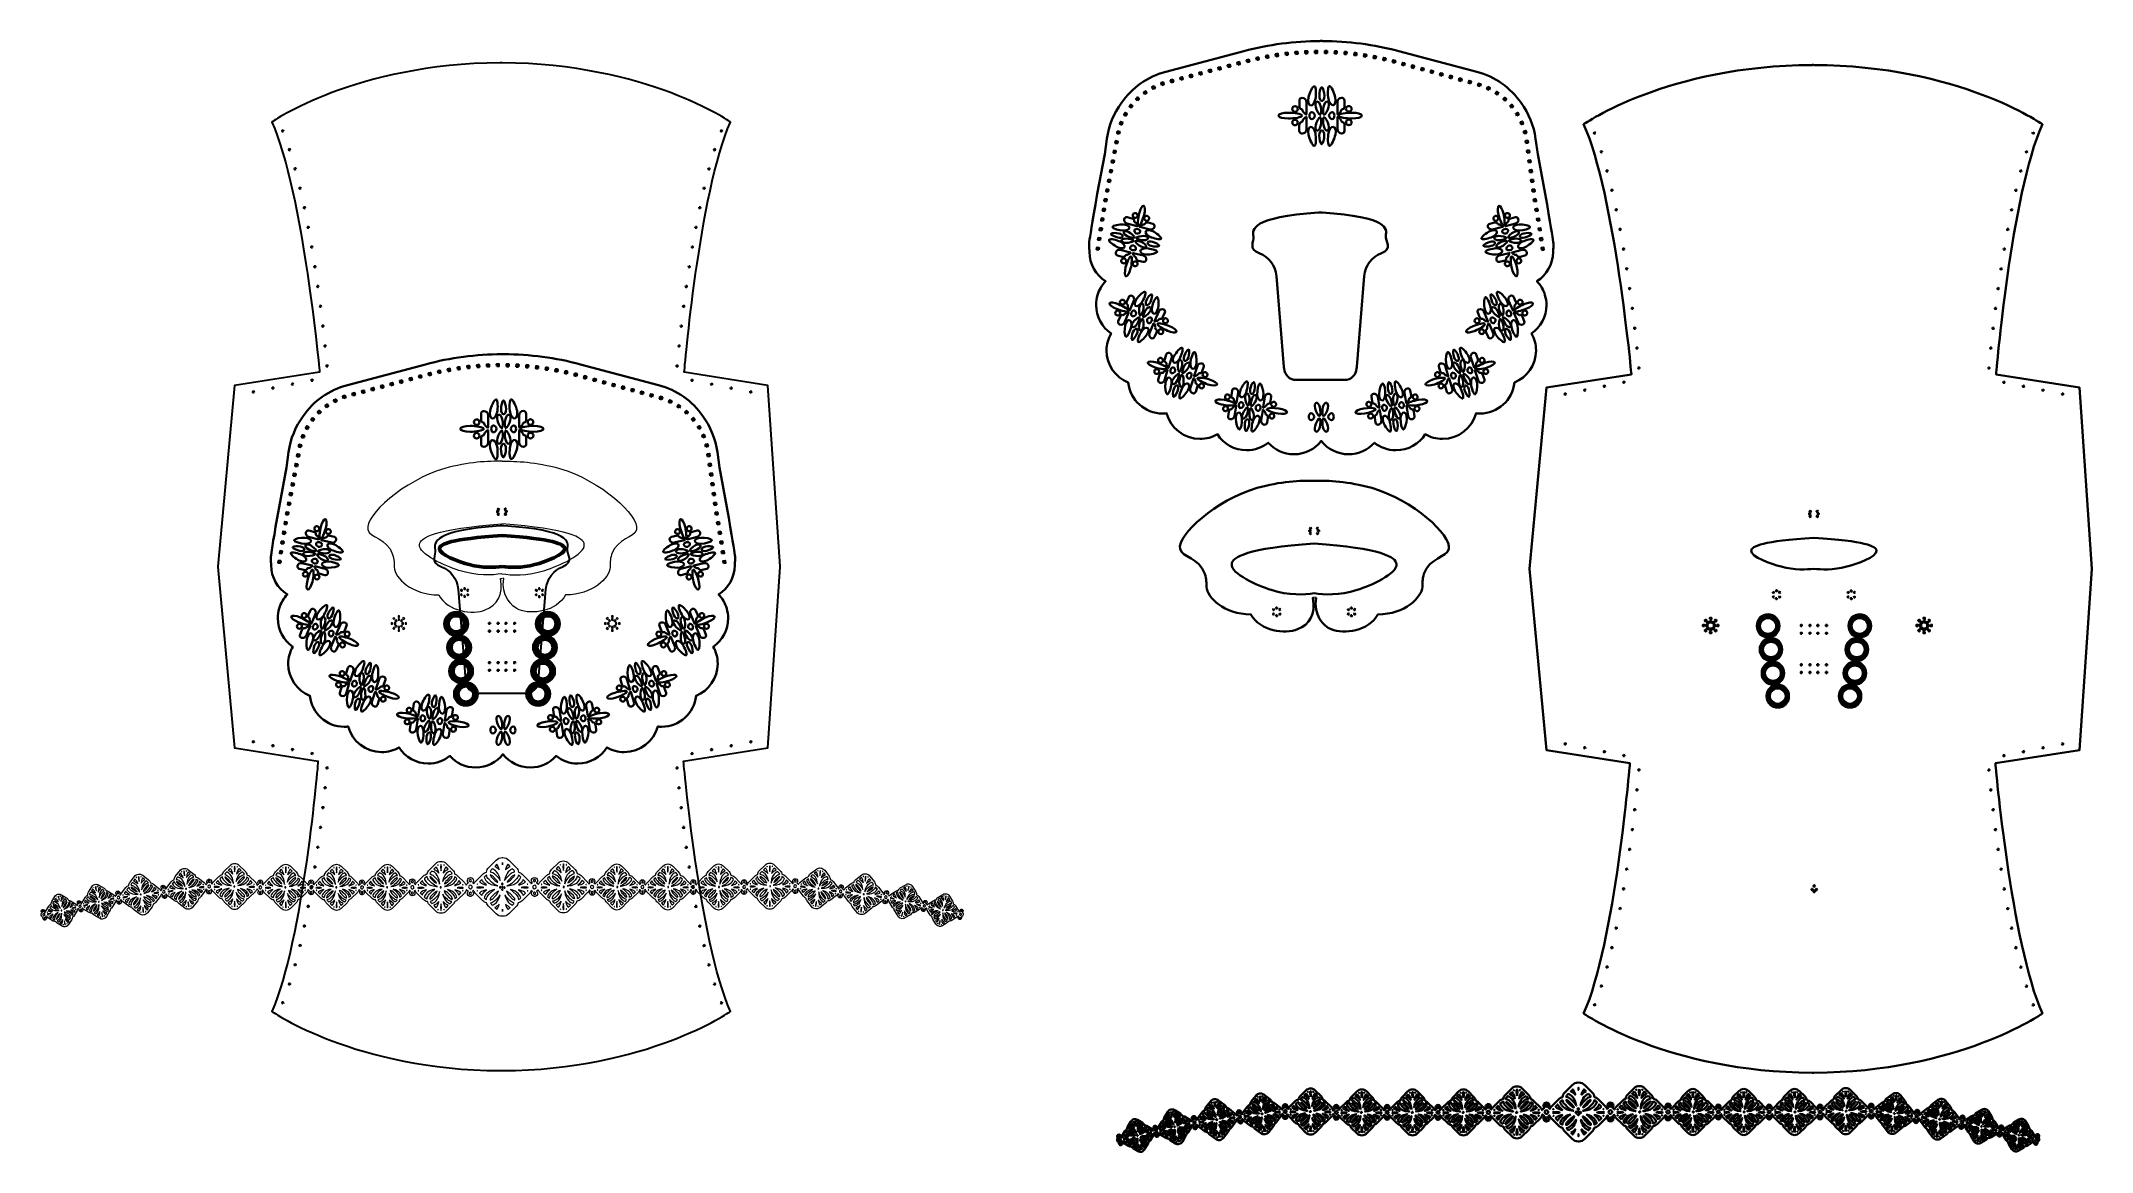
# Model space of a CAD drawing. Header units: millimetres. Extents: x 24 to 984, y -529 to -8.
import ezdxf

# ---------------------------------------------------------------- set-up
doc = ezdxf.new("R2010")
doc.units = ezdxf.units.MM
doc.header["$MEASUREMENT"] = 0
for name, color, linetype, lineweight in [('基本型', 7, 'Continuous', 0), ('縫線連接點', 7, 'Continuous', 0), ('腰帶', 7, 'Continuous', 0), ('領巾', 7, 'Continuous', 0), ('領片', 7, 'Continuous', 0)]:
    doc.layers.add(name, color=color, linetype=linetype, lineweight=lineweight)

# ---------------------------------------------------------------- blocks, each defined once
blk = doc.blocks.new('Block_1')
at = {"layer": '基本型', "color": 211, "lineweight": 30, "true_color": 0xfc41ff}
for points in [[(239.12, -19.04)], [(239.12, -19.04)], [(239.12, -489.74)], [(239.12, -489.74)]]:
    blk.add_lwpolyline(points, dxfattribs=at)
for points in [[(369.79, -254.32), (369.79, -254.32), (364.02, -169.46), (364.02, -169.46), (364.02, -169.46), (324.9, -163.26), (324.9, -163.26), (324.9, -163.26), (331.87, -78.98), (346.56, -46.01), (346.56, -46.01), (307.17, -18.49), (239.53, -18.27), (239.53, -18.27), (239.54, -18.27), (239.54, -18.27), (239.4, -18.27), (239.26, -18.27), (239.12, -18.27), (238.98, -18.27), (238.84, -18.27), (238.71, -18.27), (238.71, -18.27), (238.71, -18.27), (238.71, -18.27), (171.08, -18.49), (131.68, -46.01), (131.68, -46.01), (146.37, -78.98), (154.04, -163.26), (154.04, -163.26), (154.04, -163.26), (114.22, -169.46), (114.22, -169.46), (114.22, -169.46), (106.33, -254.32), (106.33, -254.32)], [(106.33, -254.45), (106.33, -254.45), (114.22, -339.32), (114.22, -339.32), (114.22, -339.32), (153.34, -345.52), (153.34, -345.52), (153.34, -345.52), (146.37, -429.8), (131.68, -462.77), (131.68, -462.77), (171.08, -490.28), (238.71, -490.51), (238.71, -490.51), (238.71, -490.51), (238.71, -490.51), (238.84, -490.51), (238.98, -490.51), (239.12, -490.51), (239.26, -490.51), (239.4, -490.51), (239.54, -490.51), (239.54, -490.51), (239.53, -490.51), (239.53, -490.51), (307.17, -490.28), (346.56, -462.77), (346.56, -462.77), (331.87, -429.8), (324.55, -345.52), (324.55, -345.52), (324.55, -345.52), (364.02, -339.32), (364.02, -339.32), (364.02, -339.32), (369.79, -254.45), (369.79, -254.45)]]:
    blk.add_open_spline(points, degree=3, knots=[0, 0, 0, 0, 1, 1, 1, 2, 2, 2, 3, 3, 3, 4, 4, 4, 5, 5, 5, 6, 6, 6, 7, 7, 7, 8, 8, 8, 9, 9, 9, 10, 10, 10, 11, 11, 11, 12, 12, 12, 12], dxfattribs=at)
blk = doc.blocks.new('Block_3')
at = {"layer": '基本型', "color": 211, "lineweight": 35, "true_color": 0xfc41ff}
for points in [[(237.76, -227.07), (237.76, -227.07), (238.19, -227.38), (238.19, -227.38), (238.19, -227.38), (237.88, -227.81), (237.88, -227.81), (237.88, -227.81), (237.45, -227.5), (237.45, -227.5), (237.45, -227.5), (237.76, -227.07), (237.76, -227.07)], [(238.19, -229.88), (238.19, -229.88), (237.76, -230.19), (237.76, -230.19), (237.76, -230.19), (237.45, -229.76), (237.45, -229.76), (237.45, -229.76), (237.88, -229.45), (237.88, -229.45), (237.88, -229.45), (238.19, -229.88), (238.19, -229.88)], [(241.48, -227.5), (241.48, -227.5), (241.05, -227.81), (241.05, -227.81), (241.05, -227.81), (240.74, -227.38), (240.74, -227.38), (240.74, -227.38), (241.17, -227.07), (241.17, -227.07), (241.17, -227.07), (241.48, -227.5), (241.48, -227.5)], [(241.05, -229.45), (241.05, -229.45), (241.48, -229.76), (241.48, -229.76), (241.48, -229.76), (241.17, -230.19), (241.17, -230.19), (241.17, -230.19), (240.74, -229.88), (240.74, -229.88), (240.74, -229.88), (241.05, -229.45), (241.05, -229.45)]]:
    blk.add_open_spline(points, degree=3, knots=[0, 0, 0, 0, 1, 1, 1, 2, 2, 2, 3, 3, 3, 4, 4, 4, 4], dxfattribs=at)
blk = doc.blocks.new('Block_2')
at = {"layer": '基本型', "color": 211, "lineweight": 35, "true_color": 0xfc41ff}
for points in [[(237.77, -228.85), (237.77, -228.85), (237.24, -228.85), (237.24, -228.85), (237.24, -228.85), (237.24, -228.32), (237.24, -228.32), (237.24, -228.32), (237.77, -228.32), (237.77, -228.32), (237.77, -228.32), (237.77, -228.85), (237.77, -228.85)], [(241.83, -228.85), (241.83, -228.85), (241.3, -228.85), (241.3, -228.85), (241.3, -228.85), (241.3, -228.32), (241.3, -228.32), (241.3, -228.32), (241.83, -228.32), (241.83, -228.32), (241.83, -228.32), (241.83, -228.85), (241.83, -228.85)]]:
    blk.add_open_spline(points, degree=3, knots=[0, 0, 0, 0, 1, 1, 1, 2, 2, 2, 3, 3, 3, 4, 4, 4, 4], dxfattribs=at)
at = {"layer": '基本型'}
blk.add_blockref('Block_3', (0, 0), dxfattribs=at)
blk = doc.blocks.new('Block_4')
at = {"layer": '基本型', "color": 211, "lineweight": 35, "true_color": 0xfc41ff}
for points in [[(233.91, -281.22), (233.91, -281.22), (233.38, -281.22), (233.38, -281.22), (233.38, -281.22), (233.38, -280.69), (233.38, -280.69), (233.38, -280.69), (233.91, -280.69), (233.91, -280.69), (233.91, -280.69), (233.91, -281.22), (233.91, -281.22)], [(233.91, -284.83), (233.91, -284.83), (233.38, -284.83), (233.38, -284.83), (233.38, -284.83), (233.38, -284.3), (233.38, -284.3), (233.38, -284.3), (233.91, -284.3), (233.91, -284.3), (233.91, -284.3), (233.91, -284.83), (233.91, -284.83)], [(237.97, -281.22), (237.97, -281.22), (237.44, -281.22), (237.44, -281.22), (237.44, -281.22), (237.44, -280.69), (237.44, -280.69), (237.44, -280.69), (237.97, -280.69), (237.97, -280.69), (237.97, -280.69), (237.97, -281.22), (237.97, -281.22)], [(237.97, -284.83), (237.97, -284.83), (237.44, -284.83), (237.44, -284.83), (237.44, -284.83), (237.44, -284.3), (237.44, -284.3), (237.44, -284.3), (237.97, -284.3), (237.97, -284.3), (237.97, -284.3), (237.97, -284.83), (237.97, -284.83)]]:
    blk.add_open_spline(points, degree=3, knots=[0, 0, 0, 0, 1, 1, 1, 2, 2, 2, 3, 3, 3, 4, 4, 4, 4], dxfattribs=at)
blk = doc.blocks.new('Block_5')
at = {"layer": '基本型', "color": 211, "lineweight": 35, "true_color": 0xfc41ff}
for points in [[(241.63, -281.22), (241.63, -281.22), (241.1, -281.22), (241.1, -281.22), (241.1, -281.22), (241.1, -280.69), (241.1, -280.69), (241.1, -280.69), (241.63, -280.69), (241.63, -280.69), (241.63, -280.69), (241.63, -281.22), (241.63, -281.22)], [(241.63, -284.83), (241.63, -284.83), (241.1, -284.83), (241.1, -284.83), (241.1, -284.83), (241.1, -284.3), (241.1, -284.3), (241.1, -284.3), (241.63, -284.3), (241.63, -284.3), (241.63, -284.3), (241.63, -284.83), (241.63, -284.83)], [(245.69, -281.22), (245.69, -281.22), (245.16, -281.22), (245.16, -281.22), (245.16, -281.22), (245.16, -280.69), (245.16, -280.69), (245.16, -280.69), (245.69, -280.69), (245.69, -280.69), (245.69, -280.69), (245.69, -281.22), (245.69, -281.22)], [(245.69, -284.83), (245.69, -284.83), (245.16, -284.83), (245.16, -284.83), (245.16, -284.83), (245.16, -284.3), (245.16, -284.3), (245.16, -284.3), (245.69, -284.3), (245.69, -284.3), (245.69, -284.3), (245.69, -284.83), (245.69, -284.83)]]:
    blk.add_open_spline(points, degree=3, knots=[0, 0, 0, 0, 1, 1, 1, 2, 2, 2, 3, 3, 3, 4, 4, 4, 4], dxfattribs=at)
blk = doc.blocks.new('Block_6')
at = {"layer": '基本型', "color": 211, "lineweight": 35, "true_color": 0xfc41ff}
for points in [[(233.91, -299.61), (233.91, -299.61), (233.38, -299.61), (233.38, -299.61), (233.38, -299.61), (233.38, -299.08), (233.38, -299.08), (233.38, -299.08), (233.91, -299.08), (233.91, -299.08), (233.91, -299.08), (233.91, -299.61), (233.91, -299.61)], [(233.91, -303.22), (233.91, -303.22), (233.38, -303.22), (233.38, -303.22), (233.38, -303.22), (233.38, -302.69), (233.38, -302.69), (233.38, -302.69), (233.91, -302.69), (233.91, -302.69), (233.91, -302.69), (233.91, -303.22), (233.91, -303.22)], [(237.97, -299.61), (237.97, -299.61), (237.44, -299.61), (237.44, -299.61), (237.44, -299.61), (237.44, -299.08), (237.44, -299.08), (237.44, -299.08), (237.97, -299.08), (237.97, -299.08), (237.97, -299.08), (237.97, -299.61), (237.97, -299.61)], [(237.97, -303.22), (237.97, -303.22), (237.44, -303.22), (237.44, -303.22), (237.44, -303.22), (237.44, -302.69), (237.44, -302.69), (237.44, -302.69), (237.97, -302.69), (237.97, -302.69), (237.97, -302.69), (237.97, -303.22), (237.97, -303.22)]]:
    blk.add_open_spline(points, degree=3, knots=[0, 0, 0, 0, 1, 1, 1, 2, 2, 2, 3, 3, 3, 4, 4, 4, 4], dxfattribs=at)
blk = doc.blocks.new('Block_7')
at = {"layer": '基本型', "color": 211, "lineweight": 35, "true_color": 0xfc41ff}
for points in [[(241.63, -299.61), (241.63, -299.61), (241.1, -299.61), (241.1, -299.61), (241.1, -299.61), (241.1, -299.08), (241.1, -299.08), (241.1, -299.08), (241.63, -299.08), (241.63, -299.08), (241.63, -299.08), (241.63, -299.61), (241.63, -299.61)], [(241.63, -303.22), (241.63, -303.22), (241.1, -303.22), (241.1, -303.22), (241.1, -303.22), (241.1, -302.69), (241.1, -302.69), (241.1, -302.69), (241.63, -302.69), (241.63, -302.69), (241.63, -302.69), (241.63, -303.22), (241.63, -303.22)], [(245.69, -299.61), (245.69, -299.61), (245.16, -299.61), (245.16, -299.61), (245.16, -299.61), (245.16, -299.08), (245.16, -299.08), (245.16, -299.08), (245.69, -299.08), (245.69, -299.08), (245.69, -299.08), (245.69, -299.61), (245.69, -299.61)], [(245.69, -303.22), (245.69, -303.22), (245.16, -303.22), (245.16, -303.22), (245.16, -303.22), (245.16, -302.69), (245.16, -302.69), (245.16, -302.69), (245.69, -302.69), (245.69, -302.69), (245.69, -302.69), (245.69, -303.22), (245.69, -303.22)]]:
    blk.add_open_spline(points, degree=3, knots=[0, 0, 0, 0, 1, 1, 1, 2, 2, 2, 3, 3, 3, 4, 4, 4, 4], dxfattribs=at)
blk = doc.blocks.new('Block_8')
at = {"layer": '基本型', "color": 211, "lineweight": 30, "true_color": 0xfc41ff}
for points in [[(255.53, -265.1), (255.53, -265.1), (255.91, -265.38), (255.91, -265.38), (255.91, -265.38), (255.63, -265.76), (255.63, -265.76), (255.63, -265.76), (255.25, -265.48), (255.25, -265.48), (255.25, -265.48), (255.53, -265.1), (255.53, -265.1)], [(255.91, -267.61), (255.91, -267.61), (255.53, -267.89), (255.53, -267.89), (255.53, -267.89), (255.25, -267.51), (255.25, -267.51), (255.25, -267.51), (255.63, -267.23), (255.63, -267.23), (255.63, -267.23), (255.91, -267.61), (255.91, -267.61)], [(258.85, -265.48), (258.85, -265.48), (258.47, -265.76), (258.47, -265.76), (258.47, -265.76), (258.19, -265.38), (258.19, -265.38), (258.19, -265.38), (258.57, -265.1), (258.57, -265.1), (258.57, -265.1), (258.85, -265.48), (258.85, -265.48)], [(258.47, -267.23), (258.47, -267.23), (258.85, -267.51), (258.85, -267.51), (258.85, -267.51), (258.57, -267.89), (258.57, -267.89), (258.57, -267.89), (258.19, -267.61), (258.19, -267.61), (258.19, -267.61), (258.47, -267.23), (258.47, -267.23)]]:
    blk.add_open_spline(points, degree=3, knots=[0, 0, 0, 0, 1, 1, 1, 2, 2, 2, 3, 3, 3, 4, 4, 4, 4], dxfattribs=at)
blk = doc.blocks.new('Block_10')
at = {"layer": '基本型', "true_color": 0x717171, "transparency": 33554687}
h = blk.add_hatch(color=8, dxfattribs=at)
h.dxf.hatch_style = 2
edge = h.paths.add_edge_path()
edge.add_spline(control_points=[(261.01, -277.64), (259.09, -277.64), (257.53, -279.2), (257.53, -281.12), (257.53, -283.04), (259.09, -284.61), (261.01, -284.61), (262.93, -284.61), (264.5, -283.04), (264.5, -281.12), (264.5, -279.2), (262.93, -277.64), (261.01, -277.64)], knot_values=[0, 0, 0, 0, 1, 1, 1, 2, 2, 2, 3, 3, 3, 4, 4, 4, 4], degree=3, periodic=0)
edge = h.paths.add_edge_path()
edge.add_spline(control_points=[(261.01, -286.72), (257.92, -286.72), (255.41, -284.21), (255.41, -281.12), (255.41, -278.03), (257.92, -275.52), (261.01, -275.52), (264.1, -275.52), (266.61, -278.03), (266.61, -281.12), (266.61, -284.21), (264.1, -286.72), (261.01, -286.72)], knot_values=[0, 0, 0, 0, 1, 1, 1, 2, 2, 2, 3, 3, 3, 4, 4, 4, 4], degree=3, periodic=0)
h = blk.add_hatch(color=8, dxfattribs=at)
h.dxf.hatch_style = 2
edge = h.paths.add_edge_path()
edge.add_spline(control_points=[(259.65, -288.71), (257.74, -288.71), (256.19, -290.26), (256.19, -292.17), (256.19, -294.07), (257.74, -295.62), (259.65, -295.62), (261.56, -295.62), (263.11, -294.07), (263.11, -292.17), (263.11, -290.26), (261.56, -288.71), (259.65, -288.71)], knot_values=[0, 0, 0, 0, 1, 1, 1, 2, 2, 2, 3, 3, 3, 4, 4, 4, 4], degree=3, periodic=0)
edge = h.paths.add_edge_path()
edge.add_spline(control_points=[(259.65, -297.74), (256.58, -297.74), (254.07, -295.24), (254.07, -292.17), (254.07, -289.09), (256.58, -286.59), (259.65, -286.59), (262.72, -286.59), (265.22, -289.09), (265.22, -292.17), (265.22, -295.24), (262.72, -297.74), (259.65, -297.74)], knot_values=[0, 0, 0, 0, 1, 1, 1, 2, 2, 2, 3, 3, 3, 4, 4, 4, 4], degree=3, periodic=0)
h = blk.add_hatch(color=8, dxfattribs=at)
h.dxf.hatch_style = 2
edge = h.paths.add_edge_path()
edge.add_spline(control_points=[(258.73, -299.83), (256.83, -299.83), (255.28, -301.38), (255.28, -303.29), (255.28, -305.19), (256.83, -306.74), (258.73, -306.74), (260.64, -306.74), (262.19, -305.19), (262.19, -303.29), (262.19, -301.38), (260.64, -299.83), (258.73, -299.83)], knot_values=[0, 0, 0, 0, 1, 1, 1, 2, 2, 2, 3, 3, 3, 4, 4, 4, 4], degree=3, periodic=0)
edge = h.paths.add_edge_path()
edge.add_spline(control_points=[(258.73, -308.86), (255.66, -308.86), (253.16, -306.36), (253.16, -303.29), (253.16, -300.21), (255.66, -297.71), (258.73, -297.71), (261.81, -297.71), (264.31, -300.21), (264.31, -303.29), (264.31, -306.36), (261.81, -308.86), (258.73, -308.86)], knot_values=[0, 0, 0, 0, 1, 1, 1, 2, 2, 2, 3, 3, 3, 4, 4, 4, 4], degree=3, periodic=0)
h = blk.add_hatch(color=8, dxfattribs=at)
h.dxf.hatch_style = 2
edge = h.paths.add_edge_path()
edge.add_spline(control_points=[(256.47, -310.57), (254.56, -310.57), (253.01, -312.12), (253.01, -314.02), (253.01, -315.93), (254.56, -317.48), (256.47, -317.48), (258.38, -317.48), (259.93, -315.93), (259.93, -314.02), (259.93, -312.12), (258.38, -310.57), (256.47, -310.57)], knot_values=[0, 0, 0, 0, 1, 1, 1, 2, 2, 2, 3, 3, 3, 4, 4, 4, 4], degree=3, periodic=0)
edge = h.paths.add_edge_path()
edge.add_spline(control_points=[(256.47, -319.6), (253.4, -319.6), (250.9, -317.1), (250.9, -314.02), (250.9, -310.95), (253.4, -308.45), (256.47, -308.45), (259.54, -308.45), (262.04, -310.95), (262.04, -314.02), (262.04, -317.1), (259.54, -319.6), (256.47, -319.6)], knot_values=[0, 0, 0, 0, 1, 1, 1, 2, 2, 2, 3, 3, 3, 4, 4, 4, 4], degree=3, periodic=0)
at = {"layer": '基本型', "color": 211, "lineweight": 35, "true_color": 0xfc41ff}
for points in [[(261.01, -286.72), (257.92, -286.72), (255.41, -284.21), (255.41, -281.12), (255.41, -278.03), (257.92, -275.52), (261.01, -275.52), (264.1, -275.52), (266.61, -278.03), (266.61, -281.12), (266.61, -284.21), (264.1, -286.72), (261.01, -286.72)], [(261.01, -277.64), (259.09, -277.64), (257.53, -279.2), (257.53, -281.12), (257.53, -283.04), (259.09, -284.61), (261.01, -284.61), (262.93, -284.61), (264.5, -283.04), (264.5, -281.12), (264.5, -279.2), (262.93, -277.64), (261.01, -277.64)], [(259.65, -297.74), (256.58, -297.74), (254.07, -295.24), (254.07, -292.17), (254.07, -289.09), (256.58, -286.59), (259.65, -286.59), (262.72, -286.59), (265.22, -289.09), (265.22, -292.17), (265.22, -295.24), (262.72, -297.74), (259.65, -297.74)], [(258.73, -308.86), (255.66, -308.86), (253.16, -306.36), (253.16, -303.29), (253.16, -300.21), (255.66, -297.71), (258.73, -297.71), (261.81, -297.71), (264.31, -300.21), (264.31, -303.29), (264.31, -306.36), (261.81, -308.86), (258.73, -308.86)], [(259.65, -288.71), (257.74, -288.71), (256.19, -290.26), (256.19, -292.17), (256.19, -294.07), (257.74, -295.62), (259.65, -295.62), (261.56, -295.62), (263.11, -294.07), (263.11, -292.17), (263.11, -290.26), (261.56, -288.71), (259.65, -288.71)], [(258.73, -299.83), (256.83, -299.83), (255.28, -301.38), (255.28, -303.29), (255.28, -305.19), (256.83, -306.74), (258.73, -306.74), (260.64, -306.74), (262.19, -305.19), (262.19, -303.29), (262.19, -301.38), (260.64, -299.83), (258.73, -299.83)], [(256.47, -319.6), (253.4, -319.6), (250.9, -317.1), (250.9, -314.02), (250.9, -310.95), (253.4, -308.45), (256.47, -308.45), (259.54, -308.45), (262.04, -310.95), (262.04, -314.02), (262.04, -317.1), (259.54, -319.6), (256.47, -319.6)], [(256.47, -310.57), (254.56, -310.57), (253.01, -312.12), (253.01, -314.02), (253.01, -315.93), (254.56, -317.48), (256.47, -317.48), (258.38, -317.48), (259.93, -315.93), (259.93, -314.02), (259.93, -312.12), (258.38, -310.57), (256.47, -310.57)]]:
    blk.add_open_spline(points, degree=3, knots=[0, 0, 0, 0, 1, 1, 1, 2, 2, 2, 3, 3, 3, 4, 4, 4, 4], dxfattribs=at)
blk = doc.blocks.new('Block_9')
at = {"layer": '基本型', "true_color": 0x717171, "transparency": 33554687}
h = blk.add_hatch(color=8, dxfattribs=at)
h.dxf.hatch_style = 2
edge = h.paths.add_edge_path()
edge.add_spline(control_points=[(218.06, -277.64), (216.14, -277.64), (214.57, -279.2), (214.57, -281.12), (214.57, -283.04), (216.14, -284.61), (218.06, -284.61), (219.98, -284.61), (221.54, -283.04), (221.54, -281.12), (221.54, -279.2), (219.98, -277.64), (218.06, -277.64)], knot_values=[0, 0, 0, 0, 1, 1, 1, 2, 2, 2, 3, 3, 3, 4, 4, 4, 4], degree=3, periodic=0)
edge = h.paths.add_edge_path()
edge.add_spline(control_points=[(218.06, -286.72), (214.97, -286.72), (212.46, -284.21), (212.46, -281.12), (212.46, -278.03), (214.97, -275.52), (218.06, -275.52), (221.15, -275.52), (223.66, -278.03), (223.66, -281.12), (223.66, -284.21), (221.15, -286.72), (218.06, -286.72)], knot_values=[0, 0, 0, 0, 1, 1, 1, 2, 2, 2, 3, 3, 3, 4, 4, 4, 4], degree=3, periodic=0)
h = blk.add_hatch(color=8, dxfattribs=at)
h.dxf.hatch_style = 2
edge = h.paths.add_edge_path()
edge.add_spline(control_points=[(219.42, -288.71), (217.52, -288.71), (215.97, -290.26), (215.97, -292.17), (215.97, -294.07), (217.52, -295.62), (219.42, -295.62), (221.33, -295.62), (222.88, -294.07), (222.88, -292.17), (222.88, -290.26), (221.33, -288.71), (219.42, -288.71)], knot_values=[0, 0, 0, 0, 1, 1, 1, 2, 2, 2, 3, 3, 3, 4, 4, 4, 4], degree=3, periodic=0)
edge = h.paths.add_edge_path()
edge.add_spline(control_points=[(219.42, -297.74), (216.35, -297.74), (213.85, -295.24), (213.85, -292.17), (213.85, -289.09), (216.35, -286.59), (219.42, -286.59), (222.5, -286.59), (225, -289.09), (225, -292.17), (225, -295.24), (222.5, -297.74), (219.42, -297.74)], knot_values=[0, 0, 0, 0, 1, 1, 1, 2, 2, 2, 3, 3, 3, 4, 4, 4, 4], degree=3, periodic=0)
h = blk.add_hatch(color=8, dxfattribs=at)
h.dxf.hatch_style = 2
edge = h.paths.add_edge_path()
edge.add_spline(control_points=[(220.34, -299.83), (218.43, -299.83), (216.88, -301.38), (216.88, -303.29), (216.88, -305.19), (218.43, -306.74), (220.34, -306.74), (222.24, -306.74), (223.8, -305.19), (223.8, -303.29), (223.8, -301.38), (222.24, -299.83), (220.34, -299.83)], knot_values=[0, 0, 0, 0, 1, 1, 1, 2, 2, 2, 3, 3, 3, 4, 4, 4, 4], degree=3, periodic=0)
edge = h.paths.add_edge_path()
edge.add_spline(control_points=[(220.34, -308.86), (217.26, -308.86), (214.76, -306.36), (214.76, -303.29), (214.76, -300.21), (217.26, -297.71), (220.34, -297.71), (223.41, -297.71), (225.91, -300.21), (225.91, -303.29), (225.91, -306.36), (223.41, -308.86), (220.34, -308.86)], knot_values=[0, 0, 0, 0, 1, 1, 1, 2, 2, 2, 3, 3, 3, 4, 4, 4, 4], degree=3, periodic=0)
h = blk.add_hatch(color=8, dxfattribs=at)
h.dxf.hatch_style = 2
edge = h.paths.add_edge_path()
edge.add_spline(control_points=[(222.6, -310.57), (220.7, -310.57), (219.15, -312.12), (219.15, -314.02), (219.15, -315.93), (220.7, -317.48), (222.6, -317.48), (224.51, -317.48), (226.06, -315.93), (226.06, -314.02), (226.06, -312.12), (224.51, -310.57), (222.6, -310.57)], knot_values=[0, 0, 0, 0, 1, 1, 1, 2, 2, 2, 3, 3, 3, 4, 4, 4, 4], degree=3, periodic=0)
edge = h.paths.add_edge_path()
edge.add_spline(control_points=[(222.6, -319.6), (219.53, -319.6), (217.03, -317.1), (217.03, -314.02), (217.03, -310.95), (219.53, -308.45), (222.6, -308.45), (225.68, -308.45), (228.18, -310.95), (228.18, -314.02), (228.18, -317.1), (225.68, -319.6), (222.6, -319.6)], knot_values=[0, 0, 0, 0, 1, 1, 1, 2, 2, 2, 3, 3, 3, 4, 4, 4, 4], degree=3, periodic=0)
at = {"layer": '基本型', "color": 211, "lineweight": 35, "true_color": 0xfc41ff}
for points in [[(218.06, -286.72), (214.97, -286.72), (212.46, -284.21), (212.46, -281.12), (212.46, -278.03), (214.97, -275.52), (218.06, -275.52), (221.15, -275.52), (223.66, -278.03), (223.66, -281.12), (223.66, -284.21), (221.15, -286.72), (218.06, -286.72)], [(218.06, -277.64), (216.14, -277.64), (214.57, -279.2), (214.57, -281.12), (214.57, -283.04), (216.14, -284.61), (218.06, -284.61), (219.98, -284.61), (221.54, -283.04), (221.54, -281.12), (221.54, -279.2), (219.98, -277.64), (218.06, -277.64)], [(219.42, -297.74), (216.35, -297.74), (213.85, -295.24), (213.85, -292.17), (213.85, -289.09), (216.35, -286.59), (219.42, -286.59), (222.5, -286.59), (225, -289.09), (225, -292.17), (225, -295.24), (222.5, -297.74), (219.42, -297.74)], [(220.34, -308.86), (217.26, -308.86), (214.76, -306.36), (214.76, -303.29), (214.76, -300.21), (217.26, -297.71), (220.34, -297.71), (223.41, -297.71), (225.91, -300.21), (225.91, -303.29), (225.91, -306.36), (223.41, -308.86), (220.34, -308.86)], [(219.42, -288.71), (217.52, -288.71), (215.97, -290.26), (215.97, -292.17), (215.97, -294.07), (217.52, -295.62), (219.42, -295.62), (221.33, -295.62), (222.88, -294.07), (222.88, -292.17), (222.88, -290.26), (221.33, -288.71), (219.42, -288.71)], [(220.34, -299.83), (218.43, -299.83), (216.88, -301.38), (216.88, -303.29), (216.88, -305.19), (218.43, -306.74), (220.34, -306.74), (222.24, -306.74), (223.8, -305.19), (223.8, -303.29), (223.8, -301.38), (222.24, -299.83), (220.34, -299.83)], [(222.6, -319.6), (219.53, -319.6), (217.03, -317.1), (217.03, -314.02), (217.03, -310.95), (219.53, -308.45), (222.6, -308.45), (225.68, -308.45), (228.18, -310.95), (228.18, -314.02), (228.18, -317.1), (225.68, -319.6), (222.6, -319.6)], [(222.6, -310.57), (220.7, -310.57), (219.15, -312.12), (219.15, -314.02), (219.15, -315.93), (220.7, -317.48), (222.6, -317.48), (224.51, -317.48), (226.06, -315.93), (226.06, -314.02), (226.06, -312.12), (224.51, -310.57), (222.6, -310.57)]]:
    blk.add_open_spline(points, degree=3, knots=[0, 0, 0, 0, 1, 1, 1, 2, 2, 2, 3, 3, 3, 4, 4, 4, 4], dxfattribs=at)
at = {"layer": '基本型'}
blk.add_blockref('Block_10', (0, 0), dxfattribs=at)
blk = doc.blocks.new('Block_12')
at = {"layer": '基本型', "color": 211, "lineweight": 18, "true_color": 0xfc41ff}
for points in [[(288.85, -279.14), (288.85, -279.14), (288.34, -278.64), (288.34, -278.64), (288.34, -278.64), (288.85, -278.13), (288.85, -278.13), (288.85, -278.13), (289.36, -278.64), (289.36, -278.64), (289.36, -278.64), (288.85, -279.14), (288.85, -279.14)], [(290.81, -278.03), (290.81, -278.03), (290.81, -277.32), (290.81, -277.32), (290.81, -277.32), (291.53, -277.32), (291.53, -277.32), (291.53, -277.32), (291.53, -278.03), (291.53, -278.03), (291.53, -278.03), (290.81, -278.03), (290.81, -278.03)], [(292.98, -278.64), (292.98, -278.64), (293.49, -278.13), (293.49, -278.13), (293.49, -278.13), (294, -278.64), (294, -278.64), (294, -278.64), (293.49, -279.14), (293.49, -279.14), (293.49, -279.14), (292.98, -278.64), (292.98, -278.64)], [(288.25, -281.31), (288.25, -281.31), (287.53, -281.31), (287.53, -281.31), (287.53, -281.31), (287.53, -280.6), (287.53, -280.6), (287.53, -280.6), (288.25, -280.6), (288.25, -280.6), (288.25, -280.6), (288.25, -281.31), (288.25, -281.31)], [(289.36, -283.28), (289.36, -283.28), (288.85, -283.78), (288.85, -283.78), (288.85, -283.78), (288.34, -283.28), (288.34, -283.28), (288.34, -283.28), (288.85, -282.77), (288.85, -282.77), (288.85, -282.77), (289.36, -283.28), (289.36, -283.28)], [(291.53, -283.88), (291.53, -283.88), (291.53, -284.6), (291.53, -284.6), (291.53, -284.6), (290.81, -284.6), (290.81, -284.6), (290.81, -284.6), (290.81, -283.88), (290.81, -283.88), (290.81, -283.88), (291.53, -283.88), (291.53, -283.88)], [(293.49, -282.77), (293.49, -282.77), (294, -283.28), (294, -283.28), (294, -283.28), (293.49, -283.78), (293.49, -283.78), (293.49, -283.78), (292.98, -283.28), (292.98, -283.28), (292.98, -283.28), (293.49, -282.77), (293.49, -282.77)], [(294.09, -280.6), (294.09, -280.6), (294.81, -280.6), (294.81, -280.6), (294.81, -280.6), (294.81, -281.31), (294.81, -281.31), (294.81, -281.31), (294.09, -281.31), (294.09, -281.31), (294.09, -281.31), (294.09, -280.6), (294.09, -280.6)]]:
    blk.add_open_spline(points, degree=3, knots=[0, 0, 0, 0, 1, 1, 1, 2, 2, 2, 3, 3, 3, 4, 4, 4, 4], dxfattribs=at)
blk = doc.blocks.new('Block_11')
at = {"layer": '基本型', "color": 211, "lineweight": 18, "true_color": 0xfc41ff}
for points in [[(289.72, -281.31), (289.72, -281.31), (289, -281.31), (289, -281.31), (289, -281.31), (289, -280.6), (289, -280.6), (289, -280.6), (289.72, -280.6), (289.72, -280.6), (289.72, -280.6), (289.72, -281.31), (289.72, -281.31)], [(289.89, -280.18), (289.89, -280.18), (289.38, -279.67), (289.38, -279.67), (289.38, -279.67), (289.89, -279.17), (289.89, -279.17), (289.89, -279.17), (290.39, -279.67), (290.39, -279.67), (290.39, -279.67), (289.89, -280.18), (289.89, -280.18)], [(290.39, -282.24), (290.39, -282.24), (289.89, -282.75), (289.89, -282.75), (289.89, -282.75), (289.38, -282.24), (289.38, -282.24), (289.38, -282.24), (289.89, -281.73), (289.89, -281.73), (289.89, -281.73), (290.39, -282.24), (290.39, -282.24)], [(290.81, -279.5), (290.81, -279.5), (290.81, -278.78), (290.81, -278.78), (290.81, -278.78), (291.53, -278.78), (291.53, -278.78), (291.53, -278.78), (291.53, -279.5), (291.53, -279.5), (291.53, -279.5), (290.81, -279.5), (290.81, -279.5)], [(291.53, -282.41), (291.53, -282.41), (291.53, -283.13), (291.53, -283.13), (291.53, -283.13), (290.81, -283.13), (290.81, -283.13), (290.81, -283.13), (290.81, -282.41), (290.81, -282.41), (290.81, -282.41), (291.53, -282.41), (291.53, -282.41)], [(291.94, -279.67), (291.94, -279.67), (292.45, -279.17), (292.45, -279.17), (292.45, -279.17), (292.96, -279.67), (292.96, -279.67), (292.96, -279.67), (292.45, -280.18), (292.45, -280.18), (292.45, -280.18), (291.94, -279.67), (291.94, -279.67)], [(292.45, -281.73), (292.45, -281.73), (292.96, -282.24), (292.96, -282.24), (292.96, -282.24), (292.45, -282.75), (292.45, -282.75), (292.45, -282.75), (291.94, -282.24), (291.94, -282.24), (291.94, -282.24), (292.45, -281.73), (292.45, -281.73)], [(292.62, -280.6), (292.62, -280.6), (293.34, -280.6), (293.34, -280.6), (293.34, -280.6), (293.34, -281.31), (293.34, -281.31), (293.34, -281.31), (292.62, -281.31), (292.62, -281.31), (292.62, -281.31), (292.62, -280.6), (292.62, -280.6)]]:
    blk.add_open_spline(points, degree=3, knots=[0, 0, 0, 0, 1, 1, 1, 2, 2, 2, 3, 3, 3, 4, 4, 4, 4], dxfattribs=at)
at = {"layer": '基本型'}
blk.add_blockref('Block_12', (0, 0), dxfattribs=at)
blk = doc.blocks.new('Block_14')
at = {"layer": '基本型', "color": 211, "lineweight": 18, "true_color": 0xfc41ff}
for points in [[(188.85, -279.14), (188.85, -279.14), (188.34, -278.64), (188.34, -278.64), (188.34, -278.64), (188.85, -278.13), (188.85, -278.13), (188.85, -278.13), (189.36, -278.64), (189.36, -278.64), (189.36, -278.64), (188.85, -279.14), (188.85, -279.14)], [(190.81, -278.03), (190.81, -278.03), (190.81, -277.32), (190.81, -277.32), (190.81, -277.32), (191.53, -277.32), (191.53, -277.32), (191.53, -277.32), (191.53, -278.03), (191.53, -278.03), (191.53, -278.03), (190.81, -278.03), (190.81, -278.03)], [(192.98, -278.64), (192.98, -278.64), (193.49, -278.13), (193.49, -278.13), (193.49, -278.13), (194, -278.64), (194, -278.64), (194, -278.64), (193.49, -279.14), (193.49, -279.14), (193.49, -279.14), (192.98, -278.64), (192.98, -278.64)], [(188.25, -281.31), (188.25, -281.31), (187.53, -281.31), (187.53, -281.31), (187.53, -281.31), (187.53, -280.6), (187.53, -280.6), (187.53, -280.6), (188.25, -280.6), (188.25, -280.6), (188.25, -280.6), (188.25, -281.31), (188.25, -281.31)], [(189.36, -283.28), (189.36, -283.28), (188.85, -283.78), (188.85, -283.78), (188.85, -283.78), (188.34, -283.28), (188.34, -283.28), (188.34, -283.28), (188.85, -282.77), (188.85, -282.77), (188.85, -282.77), (189.36, -283.28), (189.36, -283.28)], [(191.53, -283.88), (191.53, -283.88), (191.53, -284.6), (191.53, -284.6), (191.53, -284.6), (190.81, -284.6), (190.81, -284.6), (190.81, -284.6), (190.81, -283.88), (190.81, -283.88), (190.81, -283.88), (191.53, -283.88), (191.53, -283.88)], [(193.49, -282.77), (193.49, -282.77), (194, -283.28), (194, -283.28), (194, -283.28), (193.49, -283.78), (193.49, -283.78), (193.49, -283.78), (192.98, -283.28), (192.98, -283.28), (192.98, -283.28), (193.49, -282.77), (193.49, -282.77)], [(194.09, -280.6), (194.09, -280.6), (194.81, -280.6), (194.81, -280.6), (194.81, -280.6), (194.81, -281.31), (194.81, -281.31), (194.81, -281.31), (194.09, -281.31), (194.09, -281.31), (194.09, -281.31), (194.09, -280.6), (194.09, -280.6)]]:
    blk.add_open_spline(points, degree=3, knots=[0, 0, 0, 0, 1, 1, 1, 2, 2, 2, 3, 3, 3, 4, 4, 4, 4], dxfattribs=at)
blk = doc.blocks.new('Block_13')
at = {"layer": '基本型', "color": 211, "lineweight": 18, "true_color": 0xfc41ff}
for points in [[(189.72, -281.31), (189.72, -281.31), (189, -281.31), (189, -281.31), (189, -281.31), (189, -280.6), (189, -280.6), (189, -280.6), (189.72, -280.6), (189.72, -280.6), (189.72, -280.6), (189.72, -281.31), (189.72, -281.31)], [(189.89, -280.18), (189.89, -280.18), (189.38, -279.67), (189.38, -279.67), (189.38, -279.67), (189.89, -279.17), (189.89, -279.17), (189.89, -279.17), (190.4, -279.67), (190.4, -279.67), (190.4, -279.67), (189.89, -280.18), (189.89, -280.18)], [(190.4, -282.24), (190.4, -282.24), (189.89, -282.75), (189.89, -282.75), (189.89, -282.75), (189.38, -282.24), (189.38, -282.24), (189.38, -282.24), (189.89, -281.73), (189.89, -281.73), (189.89, -281.73), (190.4, -282.24), (190.4, -282.24)], [(190.81, -279.5), (190.81, -279.5), (190.81, -278.78), (190.81, -278.78), (190.81, -278.78), (191.53, -278.78), (191.53, -278.78), (191.53, -278.78), (191.53, -279.5), (191.53, -279.5), (191.53, -279.5), (190.81, -279.5), (190.81, -279.5)], [(191.53, -282.41), (191.53, -282.41), (191.53, -283.13), (191.53, -283.13), (191.53, -283.13), (190.81, -283.13), (190.81, -283.13), (190.81, -283.13), (190.81, -282.41), (190.81, -282.41), (190.81, -282.41), (191.53, -282.41), (191.53, -282.41)], [(191.94, -279.67), (191.94, -279.67), (192.45, -279.17), (192.45, -279.17), (192.45, -279.17), (192.96, -279.67), (192.96, -279.67), (192.96, -279.67), (192.45, -280.18), (192.45, -280.18), (192.45, -280.18), (191.94, -279.67), (191.94, -279.67)], [(192.45, -281.73), (192.45, -281.73), (192.96, -282.24), (192.96, -282.24), (192.96, -282.24), (192.45, -282.75), (192.45, -282.75), (192.45, -282.75), (191.94, -282.24), (191.94, -282.24), (191.94, -282.24), (192.45, -281.73), (192.45, -281.73)], [(192.62, -280.6), (192.62, -280.6), (193.34, -280.6), (193.34, -280.6), (193.34, -280.6), (193.34, -281.31), (193.34, -281.31), (193.34, -281.31), (192.62, -281.31), (192.62, -281.31), (192.62, -281.31), (192.62, -280.6), (192.62, -280.6)]]:
    blk.add_open_spline(points, degree=3, knots=[0, 0, 0, 0, 1, 1, 1, 2, 2, 2, 3, 3, 3, 4, 4, 4, 4], dxfattribs=at)
at = {"layer": '基本型'}
blk.add_blockref('Block_14', (0, 0), dxfattribs=at)
blk = doc.blocks.new('Block_0')
at = {"layer": '基本型', "color": 211, "lineweight": 30, "true_color": 0xfc41ff}
for points in [[(140.4, -117.69)], [(215.55, -248.71)], [(109.85, -254.16)], [(239.37, -418.96)]]:
    blk.add_lwpolyline(points, dxfattribs=at)
at = {"layer": '基本型', "color": 211, "lineweight": 35, "true_color": 0xfc41ff}
for points, knots in [([(137.15, -50.29), (137.15, -50.29), (136.66, -50.49), (136.66, -50.49), (136.66, -50.49), (136.46, -50), (136.46, -50), (136.46, -50), (136.95, -49.8), (136.95, -49.8), (136.95, -49.8), (137.15, -50.29), (137.15, -50.29)], [0, 0, 0, 0, 1, 1, 1, 2, 2, 2, 3, 3, 3, 4, 4, 4, 4]), ([(342.12, -49.8), (342.12, -49.8), (342.61, -50), (342.61, -50), (342.61, -50), (342.41, -50.49), (342.41, -50.49), (342.41, -50.49), (341.92, -50.29), (341.92, -50.29), (341.92, -50.29), (342.12, -49.8), (342.12, -49.8)], [0, 0, 0, 0, 1, 1, 1, 2, 2, 2, 3, 3, 3, 4, 4, 4, 4]), ([(140.32, -59.11), (140.32, -59.11), (139.81, -59.28), (139.81, -59.28), (139.81, -59.28), (139.65, -58.77), (139.65, -58.77), (139.65, -58.77), (140.15, -58.61), (140.15, -58.61), (140.15, -58.61), (140.32, -59.11), (140.32, -59.11)], [0, 0, 0, 0, 1, 1, 1, 2, 2, 2, 3, 3, 3, 4, 4, 4, 4]), ([(338.92, -58.61), (338.92, -58.61), (339.42, -58.77), (339.42, -58.77), (339.42, -58.77), (339.26, -59.28), (339.26, -59.28), (339.26, -59.28), (338.76, -59.11), (338.76, -59.11), (338.76, -59.11), (338.92, -58.61), (338.92, -58.61)], [0, 0, 0, 0, 1, 1, 1, 2, 2, 2, 3, 3, 3, 4, 4, 4, 4]), ([(142.96, -68.11), (142.96, -68.11), (142.45, -68.24), (142.45, -68.24), (142.45, -68.24), (142.31, -67.73), (142.31, -67.73), (142.31, -67.73), (142.82, -67.59), (142.82, -67.59), (142.82, -67.59), (142.96, -68.11), (142.96, -68.11)], [0, 0, 0, 0, 1, 1, 1, 2, 2, 2, 3, 3, 3, 4, 4, 4, 4]), ([(145.25, -77.19), (145.25, -77.19), (144.73, -77.31), (144.73, -77.31), (144.73, -77.31), (144.61, -76.8), (144.61, -76.8), (144.61, -76.8), (145.12, -76.68), (145.12, -76.68), (145.12, -76.68), (145.25, -77.19), (145.25, -77.19)], [0, 0, 0, 0, 1, 1, 1, 2, 2, 2, 3, 3, 3, 4, 4, 4, 4]), ([(333.95, -76.68), (333.95, -76.68), (334.46, -76.8), (334.46, -76.8), (334.46, -76.8), (334.34, -77.31), (334.34, -77.31), (334.34, -77.31), (333.83, -77.19), (333.83, -77.19), (333.83, -77.19), (333.95, -76.68), (333.95, -76.68)], [0, 0, 0, 0, 1, 1, 1, 2, 2, 2, 3, 3, 3, 4, 4, 4, 4]), ([(336.25, -67.59), (336.25, -67.59), (336.76, -67.73), (336.76, -67.73), (336.76, -67.73), (336.62, -68.24), (336.62, -68.24), (336.62, -68.24), (336.11, -68.11), (336.11, -68.11), (336.11, -68.11), (336.25, -67.59), (336.25, -67.59)], [0, 0, 0, 0, 1, 1, 1, 2, 2, 2, 3, 3, 3, 4, 4, 4, 4]), ([(147.26, -86.34), (147.26, -86.34), (146.74, -86.45), (146.74, -86.45), (146.74, -86.45), (146.64, -85.93), (146.64, -85.93), (146.64, -85.93), (147.16, -85.82), (147.16, -85.82), (147.16, -85.82), (147.26, -86.34), (147.26, -86.34)], [0, 0, 0, 0, 1, 1, 1, 2, 2, 2, 3, 3, 3, 4, 4, 4, 4]), ([(331.92, -85.82), (331.92, -85.82), (332.44, -85.93), (332.44, -85.93), (332.44, -85.93), (332.33, -86.45), (332.33, -86.45), (332.33, -86.45), (331.81, -86.34), (331.81, -86.34), (331.81, -86.34), (331.92, -85.82), (331.92, -85.82)], [0, 0, 0, 0, 1, 1, 1, 2, 2, 2, 3, 3, 3, 4, 4, 4, 4]), ([(149.07, -95.54), (149.07, -95.54), (148.55, -95.64), (148.55, -95.64), (148.55, -95.64), (148.45, -95.11), (148.45, -95.11), (148.45, -95.11), (148.97, -95.02), (148.97, -95.02), (148.97, -95.02), (149.07, -95.54), (149.07, -95.54)], [0, 0, 0, 0, 1, 1, 1, 2, 2, 2, 3, 3, 3, 4, 4, 4, 4]), ([(330.1, -95.02), (330.1, -95.02), (330.62, -95.11), (330.62, -95.11), (330.62, -95.11), (330.52, -95.64), (330.52, -95.64), (330.52, -95.64), (330, -95.54), (330, -95.54), (330, -95.54), (330.1, -95.02), (330.1, -95.02)], [0, 0, 0, 0, 1, 1, 1, 2, 2, 2, 3, 3, 3, 4, 4, 4, 4]), ([(150.7, -104.76), (150.7, -104.76), (150.18, -104.85), (150.18, -104.85), (150.18, -104.85), (150.09, -104.33), (150.09, -104.33), (150.09, -104.33), (150.61, -104.24), (150.61, -104.24), (150.61, -104.24), (150.7, -104.76), (150.7, -104.76)], [0, 0, 0, 0, 1, 1, 1, 2, 2, 2, 3, 3, 3, 4, 4, 4, 4]), ([(328.46, -104.24), (328.46, -104.24), (328.98, -104.33), (328.98, -104.33), (328.98, -104.33), (328.89, -104.85), (328.89, -104.85), (328.89, -104.85), (328.37, -104.76), (328.37, -104.76), (328.37, -104.76), (328.46, -104.24), (328.46, -104.24)], [0, 0, 0, 0, 1, 1, 1, 2, 2, 2, 3, 3, 3, 4, 4, 4, 4]), ([(152.18, -114.01), (152.18, -114.01), (151.66, -114.09), (151.66, -114.09), (151.66, -114.09), (151.58, -113.56), (151.58, -113.56), (151.58, -113.56), (152.1, -113.48), (152.1, -113.48), (152.1, -113.48), (152.18, -114.01), (152.18, -114.01)], [0, 0, 0, 0, 1, 1, 1, 2, 2, 2, 3, 3, 3, 4, 4, 4, 4]), ([(326.97, -113.48), (326.97, -113.48), (327.49, -113.56), (327.49, -113.56), (327.49, -113.56), (327.41, -114.09), (327.41, -114.09), (327.41, -114.09), (326.89, -114.01), (326.89, -114.01), (326.89, -114.01), (326.97, -113.48), (326.97, -113.48)], [0, 0, 0, 0, 1, 1, 1, 2, 2, 2, 3, 3, 3, 4, 4, 4, 4]), ([(153.54, -123.24), (153.54, -123.24), (153.28, -123.31), (153.28, -123.31), (153.28, -123.31), (153.01, -123.32), (153.01, -123.32), (153.01, -123.32), (152.94, -122.82), (152.94, -122.82), (152.94, -122.82), (153.47, -122.75), (153.47, -122.75), (153.47, -122.75), (153.54, -123.24), (153.54, -123.24)], [0, 0, 0, 0, 1, 1, 1, 2, 2, 2, 3, 3, 3, 4, 4, 4, 5, 5, 5, 5]), ([(325.61, -122.75), (325.61, -122.75), (326.13, -122.82), (326.13, -122.82), (326.13, -122.82), (326.06, -123.32), (326.06, -123.32), (326.06, -123.32), (325.79, -123.31), (325.79, -123.31), (325.79, -123.31), (325.54, -123.24), (325.54, -123.24), (325.54, -123.24), (325.61, -122.75), (325.61, -122.75)], [0, 0, 0, 0, 1, 1, 1, 2, 2, 2, 3, 3, 3, 4, 4, 4, 5, 5, 5, 5]), ([(154.78, -132.56), (154.78, -132.56), (154.26, -132.62), (154.26, -132.62), (154.26, -132.62), (154.19, -132.1), (154.19, -132.1), (154.19, -132.1), (154.71, -132.03), (154.71, -132.03), (154.71, -132.03), (154.78, -132.56), (154.78, -132.56)], [0, 0, 0, 0, 1, 1, 1, 2, 2, 2, 3, 3, 3, 4, 4, 4, 4]), ([(324.36, -132.03), (324.36, -132.03), (324.88, -132.1), (324.88, -132.1), (324.88, -132.1), (324.82, -132.62), (324.82, -132.62), (324.82, -132.62), (324.29, -132.56), (324.29, -132.56), (324.29, -132.56), (324.36, -132.03), (324.36, -132.03)], [0, 0, 0, 0, 1, 1, 1, 2, 2, 2, 3, 3, 3, 4, 4, 4, 4]), ([(155.92, -141.85), (155.92, -141.85), (155.39, -141.92), (155.39, -141.92), (155.39, -141.92), (155.33, -141.39), (155.33, -141.39), (155.33, -141.39), (155.86, -141.33), (155.86, -141.33), (155.86, -141.33), (155.92, -141.85), (155.92, -141.85)], [0, 0, 0, 0, 1, 1, 1, 2, 2, 2, 3, 3, 3, 4, 4, 4, 4]), ([(323.22, -141.33), (323.22, -141.33), (323.74, -141.39), (323.74, -141.39), (323.74, -141.39), (323.68, -141.92), (323.68, -141.92), (323.68, -141.92), (323.15, -141.85), (323.15, -141.85), (323.15, -141.85), (323.22, -141.33), (323.22, -141.33)], [0, 0, 0, 0, 1, 1, 1, 2, 2, 2, 3, 3, 3, 4, 4, 4, 4]), ([(156.95, -151.17), (156.95, -151.17), (156.42, -151.22), (156.42, -151.22), (156.42, -151.22), (156.37, -150.7), (156.37, -150.7), (156.37, -150.7), (156.9, -150.64), (156.9, -150.64), (156.9, -150.64), (156.95, -151.17), (156.95, -151.17)], [0, 0, 0, 0, 1, 1, 1, 2, 2, 2, 3, 3, 3, 4, 4, 4, 4]), ([(322.18, -150.64), (322.18, -150.64), (322.7, -150.7), (322.7, -150.7), (322.7, -150.7), (322.65, -151.22), (322.65, -151.22), (322.65, -151.22), (322.12, -151.17), (322.12, -151.17), (322.12, -151.17), (322.18, -150.64), (322.18, -150.64)], [0, 0, 0, 0, 1, 1, 1, 2, 2, 2, 3, 3, 3, 4, 4, 4, 4]), ([(157.87, -160.5), (157.87, -160.5), (157.35, -160.55), (157.35, -160.55), (157.35, -160.55), (157.3, -160.02), (157.3, -160.02), (157.3, -160.02), (157.82, -159.98), (157.82, -159.98), (157.82, -159.98), (157.87, -160.5), (157.87, -160.5)], [0, 0, 0, 0, 1, 1, 1, 2, 2, 2, 3, 3, 3, 4, 4, 4, 4]), ([(321.25, -159.98), (321.25, -159.98), (321.78, -160.02), (321.78, -160.02), (321.78, -160.02), (321.73, -160.55), (321.73, -160.55), (321.73, -160.55), (321.2, -160.5), (321.2, -160.5), (321.2, -160.5), (321.25, -159.98), (321.25, -159.98)], [0, 0, 0, 0, 1, 1, 1, 2, 2, 2, 3, 3, 3, 4, 4, 4, 4]), ([(123.37, -172.69), (123.37, -172.69), (122.85, -172.79), (122.85, -172.79), (122.85, -172.79), (122.75, -172.27), (122.75, -172.27), (122.75, -172.27), (123.27, -172.17), (123.27, -172.17), (123.27, -172.17), (123.37, -172.69), (123.37, -172.69)], [0, 0, 0, 0, 1, 1, 1, 2, 2, 2, 3, 3, 3, 4, 4, 4, 4]), ([(132.54, -170.85), (132.54, -170.85), (132.02, -170.96), (132.02, -170.96), (132.02, -170.96), (131.92, -170.44), (131.92, -170.44), (131.92, -170.44), (132.43, -170.33), (132.43, -170.33), (132.43, -170.33), (132.54, -170.85), (132.54, -170.85)], [0, 0, 0, 0, 1, 1, 1, 2, 2, 2, 3, 3, 3, 4, 4, 4, 4]), ([(141.71, -169.02), (141.71, -169.02), (141.19, -169.12), (141.19, -169.12), (141.19, -169.12), (141.08, -168.6), (141.08, -168.6), (141.08, -168.6), (141.6, -168.5), (141.6, -168.5), (141.6, -168.5), (141.71, -169.02), (141.71, -169.02)], [0, 0, 0, 0, 1, 1, 1, 2, 2, 2, 3, 3, 3, 4, 4, 4, 4]), ([(150.87, -167.19), (150.87, -167.19), (150.35, -167.29), (150.35, -167.29), (150.35, -167.29), (150.25, -166.77), (150.25, -166.77), (150.25, -166.77), (150.77, -166.67), (150.77, -166.67), (150.77, -166.67), (150.87, -167.19), (150.87, -167.19)], [0, 0, 0, 0, 1, 1, 1, 2, 2, 2, 3, 3, 3, 4, 4, 4, 4]), ([(328.3, -166.67), (328.3, -166.67), (328.82, -166.77), (328.82, -166.77), (328.82, -166.77), (328.72, -167.29), (328.72, -167.29), (328.72, -167.29), (328.2, -167.19), (328.2, -167.19), (328.2, -167.19), (328.3, -166.67), (328.3, -166.67)], [0, 0, 0, 0, 1, 1, 1, 2, 2, 2, 3, 3, 3, 4, 4, 4, 4]), ([(337.47, -168.5), (337.47, -168.5), (337.99, -168.6), (337.99, -168.6), (337.99, -168.6), (337.89, -169.12), (337.89, -169.12), (337.89, -169.12), (337.37, -169.02), (337.37, -169.02), (337.37, -169.02), (337.47, -168.5), (337.47, -168.5)], [0, 0, 0, 0, 1, 1, 1, 2, 2, 2, 3, 3, 3, 4, 4, 4, 4]), ([(346.64, -170.33), (346.64, -170.33), (347.16, -170.44), (347.16, -170.44), (347.16, -170.44), (347.05, -170.96), (347.05, -170.96), (347.05, -170.96), (346.53, -170.85), (346.53, -170.85), (346.53, -170.85), (346.64, -170.33), (346.64, -170.33)], [0, 0, 0, 0, 1, 1, 1, 2, 2, 2, 3, 3, 3, 4, 4, 4, 4]), ([(355.81, -172.17), (355.81, -172.17), (356.32, -172.27), (356.32, -172.27), (356.32, -172.27), (356.22, -172.79), (356.22, -172.79), (356.22, -172.79), (355.7, -172.69), (355.7, -172.69), (355.7, -172.69), (355.81, -172.17), (355.81, -172.17)], [0, 0, 0, 0, 1, 1, 1, 2, 2, 2, 3, 3, 3, 4, 4, 4, 4]), ([(123.27, -336.74), (123.27, -336.74), (122.75, -336.64), (122.75, -336.64), (122.75, -336.64), (122.85, -336.12), (122.85, -336.12), (122.85, -336.12), (123.37, -336.22), (123.37, -336.22), (123.37, -336.22), (123.27, -336.74), (123.27, -336.74)], [0, 0, 0, 0, 1, 1, 1, 2, 2, 2, 3, 3, 3, 4, 4, 4, 4]), ([(355.7, -336.22), (355.7, -336.22), (356.22, -336.12), (356.22, -336.12), (356.22, -336.12), (356.32, -336.64), (356.32, -336.64), (356.32, -336.64), (355.81, -336.74), (355.81, -336.74), (355.81, -336.74), (355.7, -336.22), (355.7, -336.22)], [0, 0, 0, 0, 1, 1, 1, 2, 2, 2, 3, 3, 3, 4, 4, 4, 4]), ([(132.43, -338.58), (132.43, -338.58), (131.92, -338.47), (131.92, -338.47), (131.92, -338.47), (132.02, -337.95), (132.02, -337.95), (132.02, -337.95), (132.54, -338.06), (132.54, -338.06), (132.54, -338.06), (132.43, -338.58), (132.43, -338.58)], [0, 0, 0, 0, 1, 1, 1, 2, 2, 2, 3, 3, 3, 4, 4, 4, 4]), ([(141.6, -340.41), (141.6, -340.41), (141.08, -340.31), (141.08, -340.31), (141.08, -340.31), (141.19, -339.79), (141.19, -339.79), (141.19, -339.79), (141.71, -339.89), (141.71, -339.89), (141.71, -339.89), (141.6, -340.41), (141.6, -340.41)], [0, 0, 0, 0, 1, 1, 1, 2, 2, 2, 3, 3, 3, 4, 4, 4, 4]), ([(150.77, -342.24), (150.77, -342.24), (150.25, -342.14), (150.25, -342.14), (150.25, -342.14), (150.35, -341.62), (150.35, -341.62), (150.35, -341.62), (150.87, -341.72), (150.87, -341.72), (150.87, -341.72), (150.77, -342.24), (150.77, -342.24)], [0, 0, 0, 0, 1, 1, 1, 2, 2, 2, 3, 3, 3, 4, 4, 4, 4]), ([(328.2, -341.72), (328.2, -341.72), (328.72, -341.62), (328.72, -341.62), (328.72, -341.62), (328.82, -342.14), (328.82, -342.14), (328.82, -342.14), (328.3, -342.24), (328.3, -342.24), (328.3, -342.24), (328.2, -341.72), (328.2, -341.72)], [0, 0, 0, 0, 1, 1, 1, 2, 2, 2, 3, 3, 3, 4, 4, 4, 4]), ([(337.37, -339.89), (337.37, -339.89), (337.89, -339.79), (337.89, -339.79), (337.89, -339.79), (337.99, -340.31), (337.99, -340.31), (337.99, -340.31), (337.47, -340.41), (337.47, -340.41), (337.47, -340.41), (337.37, -339.89), (337.37, -339.89)], [0, 0, 0, 0, 1, 1, 1, 2, 2, 2, 3, 3, 3, 4, 4, 4, 4]), ([(346.53, -338.06), (346.53, -338.06), (347.05, -337.95), (347.05, -337.95), (347.05, -337.95), (347.16, -338.47), (347.16, -338.47), (347.16, -338.47), (346.64, -338.58), (346.64, -338.58), (346.64, -338.58), (346.53, -338.06), (346.53, -338.06)], [0, 0, 0, 0, 1, 1, 1, 2, 2, 2, 3, 3, 3, 4, 4, 4, 4]), ([(157.82, -348.93), (157.82, -348.93), (157.3, -348.88), (157.3, -348.88), (157.3, -348.88), (157.35, -348.36), (157.35, -348.36), (157.35, -348.36), (157.87, -348.41), (157.87, -348.41), (157.87, -348.41), (157.82, -348.93), (157.82, -348.93)], [0, 0, 0, 0, 1, 1, 1, 2, 2, 2, 3, 3, 3, 4, 4, 4, 4]), ([(321.2, -348.41), (321.2, -348.41), (321.73, -348.36), (321.73, -348.36), (321.73, -348.36), (321.78, -348.88), (321.78, -348.88), (321.78, -348.88), (321.25, -348.93), (321.25, -348.93), (321.25, -348.93), (321.2, -348.41), (321.2, -348.41)], [0, 0, 0, 0, 1, 1, 1, 2, 2, 2, 3, 3, 3, 4, 4, 4, 4]), ([(156.9, -358.27), (156.9, -358.27), (156.37, -358.21), (156.37, -358.21), (156.37, -358.21), (156.42, -357.69), (156.42, -357.69), (156.42, -357.69), (156.95, -357.74), (156.95, -357.74), (156.95, -357.74), (156.9, -358.27), (156.9, -358.27)], [0, 0, 0, 0, 1, 1, 1, 2, 2, 2, 3, 3, 3, 4, 4, 4, 4]), ([(322.12, -357.74), (322.12, -357.74), (322.65, -357.69), (322.65, -357.69), (322.65, -357.69), (322.7, -358.21), (322.7, -358.21), (322.7, -358.21), (322.18, -358.27), (322.18, -358.27), (322.18, -358.27), (322.12, -357.74), (322.12, -357.74)], [0, 0, 0, 0, 1, 1, 1, 2, 2, 2, 3, 3, 3, 4, 4, 4, 4]), ([(155.86, -367.58), (155.86, -367.58), (155.33, -367.52), (155.33, -367.52), (155.33, -367.52), (155.39, -366.99), (155.39, -366.99), (155.39, -366.99), (155.92, -367.05), (155.92, -367.05), (155.92, -367.05), (155.86, -367.58), (155.86, -367.58)], [0, 0, 0, 0, 1, 1, 1, 2, 2, 2, 3, 3, 3, 4, 4, 4, 4]), ([(323.15, -367.05), (323.15, -367.05), (323.68, -366.99), (323.68, -366.99), (323.68, -366.99), (323.74, -367.52), (323.74, -367.52), (323.74, -367.52), (323.22, -367.58), (323.22, -367.58), (323.22, -367.58), (323.15, -367.05), (323.15, -367.05)], [0, 0, 0, 0, 1, 1, 1, 2, 2, 2, 3, 3, 3, 4, 4, 4, 4]), ([(154.71, -376.88), (154.71, -376.88), (154.19, -376.81), (154.19, -376.81), (154.19, -376.81), (154.26, -376.28), (154.26, -376.28), (154.26, -376.28), (154.78, -376.35), (154.78, -376.35), (154.78, -376.35), (154.71, -376.88), (154.71, -376.88)], [0, 0, 0, 0, 1, 1, 1, 2, 2, 2, 3, 3, 3, 4, 4, 4, 4]), ([(324.29, -376.35), (324.29, -376.35), (324.82, -376.28), (324.82, -376.28), (324.82, -376.28), (324.88, -376.81), (324.88, -376.81), (324.88, -376.81), (324.36, -376.88), (324.36, -376.88), (324.36, -376.88), (324.29, -376.35), (324.29, -376.35)], [0, 0, 0, 0, 1, 1, 1, 2, 2, 2, 3, 3, 3, 4, 4, 4, 4]), ([(153.47, -386.16), (153.47, -386.16), (152.94, -386.09), (152.94, -386.09), (152.94, -386.09), (153.01, -385.59), (153.01, -385.59), (153.01, -385.59), (153.28, -385.6), (153.28, -385.6), (153.28, -385.6), (153.54, -385.66), (153.54, -385.66), (153.54, -385.66), (153.47, -386.16), (153.47, -386.16)], [0, 0, 0, 0, 1, 1, 1, 2, 2, 2, 3, 3, 3, 4, 4, 4, 5, 5, 5, 5]), ([(325.54, -385.66), (325.54, -385.66), (325.79, -385.6), (325.79, -385.6), (325.79, -385.6), (326.06, -385.59), (326.06, -385.59), (326.06, -385.59), (326.13, -386.09), (326.13, -386.09), (326.13, -386.09), (325.61, -386.16), (325.61, -386.16), (325.61, -386.16), (325.54, -385.66), (325.54, -385.66)], [0, 0, 0, 0, 1, 1, 1, 2, 2, 2, 3, 3, 3, 4, 4, 4, 5, 5, 5, 5]), ([(152.1, -395.43), (152.1, -395.43), (151.58, -395.34), (151.58, -395.34), (151.58, -395.34), (151.66, -394.82), (151.66, -394.82), (151.66, -394.82), (152.18, -394.9), (152.18, -394.9), (152.18, -394.9), (152.1, -395.43), (152.1, -395.43)], [0, 0, 0, 0, 1, 1, 1, 2, 2, 2, 3, 3, 3, 4, 4, 4, 4]), ([(326.89, -394.9), (326.89, -394.9), (327.41, -394.82), (327.41, -394.82), (327.41, -394.82), (327.49, -395.34), (327.49, -395.34), (327.49, -395.34), (326.97, -395.43), (326.97, -395.43), (326.97, -395.43), (326.89, -394.9), (326.89, -394.9)], [0, 0, 0, 0, 1, 1, 1, 2, 2, 2, 3, 3, 3, 4, 4, 4, 4]), ([(150.61, -404.67), (150.61, -404.67), (150.09, -404.58), (150.09, -404.58), (150.09, -404.58), (150.18, -404.06), (150.18, -404.06), (150.18, -404.06), (150.7, -404.15), (150.7, -404.15), (150.7, -404.15), (150.61, -404.67), (150.61, -404.67)], [0, 0, 0, 0, 1, 1, 1, 2, 2, 2, 3, 3, 3, 4, 4, 4, 4]), ([(328.37, -404.15), (328.37, -404.15), (328.89, -404.06), (328.89, -404.06), (328.89, -404.06), (328.98, -404.58), (328.98, -404.58), (328.98, -404.58), (328.46, -404.67), (328.46, -404.67), (328.46, -404.67), (328.37, -404.15), (328.37, -404.15)], [0, 0, 0, 0, 1, 1, 1, 2, 2, 2, 3, 3, 3, 4, 4, 4, 4]), ([(147.16, -423.09), (147.16, -423.09), (146.64, -422.98), (146.64, -422.98), (146.64, -422.98), (146.74, -422.46), (146.74, -422.46), (146.74, -422.46), (147.26, -422.57), (147.26, -422.57), (147.26, -422.57), (147.16, -423.09), (147.16, -423.09)], [0, 0, 0, 0, 1, 1, 1, 2, 2, 2, 3, 3, 3, 4, 4, 4, 4]), ([(148.97, -413.89), (148.97, -413.89), (148.45, -413.79), (148.45, -413.79), (148.45, -413.79), (148.55, -413.27), (148.55, -413.27), (148.55, -413.27), (149.07, -413.37), (149.07, -413.37), (149.07, -413.37), (148.97, -413.89), (148.97, -413.89)], [0, 0, 0, 0, 1, 1, 1, 2, 2, 2, 3, 3, 3, 4, 4, 4, 4]), ([(330, -413.37), (330, -413.37), (330.52, -413.27), (330.52, -413.27), (330.52, -413.27), (330.62, -413.79), (330.62, -413.79), (330.62, -413.79), (330.1, -413.89), (330.1, -413.89), (330.1, -413.89), (330, -413.37), (330, -413.37)], [0, 0, 0, 0, 1, 1, 1, 2, 2, 2, 3, 3, 3, 4, 4, 4, 4]), ([(331.81, -422.57), (331.81, -422.57), (332.33, -422.46), (332.33, -422.46), (332.33, -422.46), (332.44, -422.98), (332.44, -422.98), (332.44, -422.98), (331.92, -423.09), (331.92, -423.09), (331.92, -423.09), (331.81, -422.57), (331.81, -422.57)], [0, 0, 0, 0, 1, 1, 1, 2, 2, 2, 3, 3, 3, 4, 4, 4, 4]), ([(145.12, -432.23), (145.12, -432.23), (144.61, -432.11), (144.61, -432.11), (144.61, -432.11), (144.73, -431.59), (144.73, -431.59), (144.73, -431.59), (145.25, -431.72), (145.25, -431.72), (145.25, -431.72), (145.12, -432.23), (145.12, -432.23)], [0, 0, 0, 0, 1, 1, 1, 2, 2, 2, 3, 3, 3, 4, 4, 4, 4]), ([(333.83, -431.72), (333.83, -431.72), (334.34, -431.59), (334.34, -431.59), (334.34, -431.59), (334.46, -432.11), (334.46, -432.11), (334.46, -432.11), (333.95, -432.23), (333.95, -432.23), (333.95, -432.23), (333.83, -431.72), (333.83, -431.72)], [0, 0, 0, 0, 1, 1, 1, 2, 2, 2, 3, 3, 3, 4, 4, 4, 4]), ([(142.82, -441.31), (142.82, -441.31), (142.31, -441.17), (142.31, -441.17), (142.31, -441.17), (142.45, -440.66), (142.45, -440.66), (142.45, -440.66), (142.96, -440.8), (142.96, -440.8), (142.96, -440.8), (142.82, -441.31), (142.82, -441.31)], [0, 0, 0, 0, 1, 1, 1, 2, 2, 2, 3, 3, 3, 4, 4, 4, 4]), ([(336.11, -440.8), (336.11, -440.8), (336.62, -440.66), (336.62, -440.66), (336.62, -440.66), (336.76, -441.17), (336.76, -441.17), (336.76, -441.17), (336.25, -441.31), (336.25, -441.31), (336.25, -441.31), (336.11, -440.8), (336.11, -440.8)], [0, 0, 0, 0, 1, 1, 1, 2, 2, 2, 3, 3, 3, 4, 4, 4, 4]), ([(140.15, -450.3), (140.15, -450.3), (139.65, -450.14), (139.65, -450.14), (139.65, -450.14), (139.81, -449.63), (139.81, -449.63), (139.81, -449.63), (140.32, -449.79), (140.32, -449.79), (140.32, -449.79), (140.15, -450.3), (140.15, -450.3)], [0, 0, 0, 0, 1, 1, 1, 2, 2, 2, 3, 3, 3, 4, 4, 4, 4]), ([(338.76, -449.79), (338.76, -449.79), (339.26, -449.63), (339.26, -449.63), (339.26, -449.63), (339.42, -450.14), (339.42, -450.14), (339.42, -450.14), (338.92, -450.3), (338.92, -450.3), (338.92, -450.3), (338.76, -449.79), (338.76, -449.79)], [0, 0, 0, 0, 1, 1, 1, 2, 2, 2, 3, 3, 3, 4, 4, 4, 4]), ([(136.95, -459.11), (136.95, -459.11), (136.46, -458.91), (136.46, -458.91), (136.46, -458.91), (136.66, -458.42), (136.66, -458.42), (136.66, -458.42), (137.15, -458.62), (137.15, -458.62), (137.15, -458.62), (136.95, -459.11), (136.95, -459.11)], [0, 0, 0, 0, 1, 1, 1, 2, 2, 2, 3, 3, 3, 4, 4, 4, 4]), ([(341.92, -458.62), (341.92, -458.62), (342.41, -458.42), (342.41, -458.42), (342.41, -458.42), (342.61, -458.91), (342.61, -458.91), (342.61, -458.91), (342.12, -459.11), (342.12, -459.11), (342.12, -459.11), (341.92, -458.62), (341.92, -458.62)], [0, 0, 0, 0, 1, 1, 1, 2, 2, 2, 3, 3, 3, 4, 4, 4, 4])]:
    blk.add_open_spline(points, degree=3, knots=knots, dxfattribs=at)
at = {"layer": '基本型', "color": 211, "lineweight": 50, "true_color": 0xfc41ff}
for points in [[(239.54, -254.34), (236.07, -254.77), (230.57, -255.02), (224.19, -253.37), (219.4, -252.13), (209.9, -248.72), (210.16, -245.86), (210.34, -243.81), (215.58, -241.31), (239.54, -239.82)], [(239.54, -254.34), (243, -254.77), (248.5, -255.02), (254.88, -253.37), (259.67, -252.13), (269.17, -248.72), (268.92, -245.86), (268.73, -243.81), (263.49, -241.31), (239.54, -239.82)]]:
    blk.add_open_spline(points, degree=3, knots=[0, 0, 0, 0, 1, 1, 1, 2, 2, 2, 3, 3, 3, 3], dxfattribs=at)
at = {"layer": '基本型', "color": 211, "lineweight": 30, "true_color": 0xfc41ff}
for points in [[(220.5, -265.1), (220.5, -265.1), (220.88, -265.38), (220.88, -265.38), (220.88, -265.38), (220.6, -265.76), (220.6, -265.76), (220.6, -265.76), (220.22, -265.48), (220.22, -265.48), (220.22, -265.48), (220.5, -265.1), (220.5, -265.1)], [(220.88, -267.62), (220.88, -267.62), (220.5, -267.89), (220.5, -267.89), (220.5, -267.89), (220.22, -267.51), (220.22, -267.51), (220.22, -267.51), (220.6, -267.23), (220.6, -267.23), (220.6, -267.23), (220.88, -267.62), (220.88, -267.62)], [(222.25, -268.08), (222.25, -268.08), (222.24, -268.55), (222.24, -268.55), (222.24, -268.55), (221.77, -268.55), (221.77, -268.55), (221.77, -268.55), (221.77, -268.07), (221.77, -268.07), (221.77, -268.07), (222.25, -268.08), (222.25, -268.08)], [(222.27, -264.45), (222.27, -264.45), (222.27, -264.92), (222.27, -264.92), (222.27, -264.92), (221.8, -264.92), (221.8, -264.92), (221.8, -264.92), (221.8, -264.44), (221.8, -264.44), (221.8, -264.44), (222.27, -264.45), (222.27, -264.45)], [(223.82, -265.48), (223.82, -265.48), (223.44, -265.76), (223.44, -265.76), (223.44, -265.76), (223.16, -265.38), (223.16, -265.38), (223.16, -265.38), (223.54, -265.1), (223.54, -265.1), (223.54, -265.1), (223.82, -265.48), (223.82, -265.48)], [(223.44, -267.23), (223.44, -267.23), (223.82, -267.51), (223.82, -267.51), (223.82, -267.51), (223.54, -267.89), (223.54, -267.89), (223.54, -267.89), (223.16, -267.62), (223.16, -267.62), (223.16, -267.62), (223.44, -267.23), (223.44, -267.23)], [(257.24, -268.13), (257.24, -268.13), (257.24, -268.6), (257.24, -268.6), (257.24, -268.6), (256.76, -268.6), (256.76, -268.6), (256.76, -268.6), (256.77, -268.12), (256.77, -268.12), (256.77, -268.12), (257.24, -268.13), (257.24, -268.13)], [(257.27, -264.5), (257.27, -264.5), (257.26, -264.97), (257.26, -264.97), (257.26, -264.97), (256.79, -264.97), (256.79, -264.97), (256.79, -264.97), (256.79, -264.49), (256.79, -264.49), (256.79, -264.49), (257.27, -264.5), (257.27, -264.5)]]:
    blk.add_open_spline(points, degree=3, knots=[0, 0, 0, 0, 1, 1, 1, 2, 2, 2, 3, 3, 3, 4, 4, 4, 4], dxfattribs=at)
at = {"layer": '基本型', "color": 211, "lineweight": 20, "true_color": 0xfc41ff}
for points in [[(239.45, -402.74), (239.51, -402.68), (239.59, -402.65), (239.68, -402.65), (239.69, -402.65), (239.69, -402.65), (239.7, -402.65), (239.89, -402.67), (240.04, -402.83), (240.03, -403.02), (240.01, -403.21), (239.85, -403.36), (239.66, -403.35), (239.56, -403.34), (239.48, -403.3), (239.42, -403.23), (239.36, -403.16), (239.33, -403.07), (239.33, -402.98), (239.34, -402.88), (239.38, -402.8), (239.45, -402.74)], [(238.46, -404.38), (238.53, -404.32), (238.61, -404.29), (238.69, -404.29), (238.7, -404.29), (238.71, -404.29), (238.71, -404.29), (238.9, -404.3), (239.05, -404.47), (239.04, -404.66), (239.02, -404.85), (238.86, -404.99), (238.67, -404.98), (238.58, -404.98), (238.49, -404.93), (238.43, -404.86), (238.37, -404.8), (238.34, -404.71), (238.34, -404.61), (238.35, -404.52), (238.39, -404.44), (238.46, -404.38)], [(239.45, -405.36), (239.51, -405.31), (239.59, -405.28), (239.68, -405.28), (239.69, -405.28), (239.69, -405.28), (239.7, -405.28), (239.89, -405.29), (240.04, -405.46), (240.03, -405.65), (240.01, -405.84), (239.85, -405.98), (239.66, -405.97), (239.56, -405.96), (239.48, -405.92), (239.42, -405.85), (239.36, -405.78), (239.33, -405.69), (239.33, -405.6), (239.34, -405.51), (239.38, -405.43), (239.45, -405.36)], [(240.42, -404.45), (240.49, -404.4), (240.57, -404.37), (240.65, -404.37), (240.66, -404.37), (240.67, -404.37), (240.67, -404.37), (240.86, -404.38), (241.01, -404.54), (241, -404.73), (240.98, -404.93), (240.82, -405.07), (240.63, -405.06), (240.54, -405.05), (240.45, -405.01), (240.39, -404.94), (240.33, -404.87), (240.3, -404.78), (240.3, -404.69), (240.31, -404.6), (240.35, -404.51), (240.42, -404.45)]]:
    blk.add_open_spline(points, degree=3, knots=[0, 0, 0, 0, 1, 1, 1, 2, 2, 2, 3, 3, 3, 4, 4, 4, 5, 5, 5, 6, 6, 6, 7, 7, 7, 7], dxfattribs=at)
at = {"layer": '基本型'}
for name in ['Block_1', 'Block_2', 'Block_8', 'Block_13', 'Block_9', 'Block_11', 'Block_4', 'Block_5', 'Block_6', 'Block_7']:
    blk.add_blockref(name, (0, 0), dxfattribs=at)
blk = doc.blocks.new('Block_16')
at = {"layer": '基本型', "color": 251, "lineweight": 35, "true_color": 0x606060}
for points in [[(853.63, -20.02)], [(853.63, -20.02)], [(853.63, -490.73)], [(853.63, -490.73)]]:
    blk.add_lwpolyline(points, dxfattribs=at)
for points in [[(984.3, -255.31), (984.3, -255.31), (978.53, -170.45), (978.53, -170.45), (978.53, -170.45), (939.41, -164.24), (939.41, -164.24), (939.41, -164.24), (946.38, -79.96), (961.07, -47), (961.07, -47), (921.67, -19.48), (854.04, -19.26), (854.04, -19.26), (854.04, -19.25), (854.04, -19.25), (853.9, -19.25), (853.77, -19.26), (853.63, -19.26), (853.49, -19.26), (853.35, -19.25), (853.21, -19.25), (853.21, -19.25), (853.22, -19.26), (853.22, -19.26), (785.58, -19.48), (746.19, -47), (746.19, -47), (760.87, -79.96), (768.55, -164.24), (768.55, -164.24), (768.55, -164.24), (728.72, -170.45), (728.72, -170.45), (728.72, -170.45), (720.84, -255.31), (720.84, -255.31)], [(720.84, -255.44), (720.84, -255.44), (728.72, -340.31), (728.72, -340.31), (728.72, -340.31), (767.85, -346.51), (767.85, -346.51), (767.85, -346.51), (760.87, -430.79), (746.19, -463.75), (746.19, -463.75), (785.58, -491.27), (853.22, -491.49), (853.22, -491.49), (853.21, -491.5), (853.21, -491.5), (853.35, -491.5), (853.49, -491.5), (853.63, -491.5), (853.77, -491.5), (853.9, -491.5), (854.04, -491.5), (854.04, -491.5), (854.04, -491.49), (854.04, -491.49), (921.67, -491.27), (961.07, -463.75), (961.07, -463.75), (946.38, -430.79), (939.06, -346.51), (939.06, -346.51), (939.06, -346.51), (978.53, -340.31), (978.53, -340.31), (978.53, -340.31), (984.3, -255.44), (984.3, -255.44)]]:
    blk.add_open_spline(points, degree=3, knots=[0, 0, 0, 0, 1, 1, 1, 2, 2, 2, 3, 3, 3, 4, 4, 4, 5, 5, 5, 6, 6, 6, 7, 7, 7, 8, 8, 8, 9, 9, 9, 10, 10, 10, 11, 11, 11, 12, 12, 12, 12], dxfattribs=at)
blk = doc.blocks.new('Block_18')
at = {"layer": '基本型', "color": 251, "lineweight": 35, "true_color": 0x606060}
for points in [[(852.27, -228.06), (852.27, -228.06), (852.7, -228.37), (852.7, -228.37), (852.7, -228.37), (852.39, -228.8), (852.39, -228.8), (852.39, -228.8), (851.96, -228.49), (851.96, -228.49), (851.96, -228.49), (852.27, -228.06), (852.27, -228.06)], [(852.7, -230.87), (852.7, -230.87), (852.27, -231.18), (852.27, -231.18), (852.27, -231.18), (851.96, -230.75), (851.96, -230.75), (851.96, -230.75), (852.39, -230.44), (852.39, -230.44), (852.39, -230.44), (852.7, -230.87), (852.7, -230.87)], [(855.98, -228.49), (855.98, -228.49), (855.56, -228.8), (855.56, -228.8), (855.56, -228.8), (855.24, -228.37), (855.24, -228.37), (855.24, -228.37), (855.67, -228.06), (855.67, -228.06), (855.67, -228.06), (855.98, -228.49), (855.98, -228.49)], [(855.56, -230.44), (855.56, -230.44), (855.98, -230.75), (855.98, -230.75), (855.98, -230.75), (855.67, -231.18), (855.67, -231.18), (855.67, -231.18), (855.24, -230.87), (855.24, -230.87), (855.24, -230.87), (855.56, -230.44), (855.56, -230.44)]]:
    blk.add_open_spline(points, degree=3, knots=[0, 0, 0, 0, 1, 1, 1, 2, 2, 2, 3, 3, 3, 4, 4, 4, 4], dxfattribs=at)
blk = doc.blocks.new('Block_17')
at = {"layer": '基本型', "color": 251, "lineweight": 35, "true_color": 0x606060}
for points in [[(852.28, -229.84), (852.28, -229.84), (851.75, -229.84), (851.75, -229.84), (851.75, -229.84), (851.75, -229.31), (851.75, -229.31), (851.75, -229.31), (852.28, -229.31), (852.28, -229.31), (852.28, -229.31), (852.28, -229.84), (852.28, -229.84)], [(856.34, -229.84), (856.34, -229.84), (855.81, -229.84), (855.81, -229.84), (855.81, -229.84), (855.81, -229.31), (855.81, -229.31), (855.81, -229.31), (856.34, -229.31), (856.34, -229.31), (856.34, -229.31), (856.34, -229.84), (856.34, -229.84)]]:
    blk.add_open_spline(points, degree=3, knots=[0, 0, 0, 0, 1, 1, 1, 2, 2, 2, 3, 3, 3, 4, 4, 4, 4], dxfattribs=at)
at = {"layer": '基本型'}
blk.add_blockref('Block_18', (0, 0), dxfattribs=at)
blk = doc.blocks.new('Block_19')
at = {"layer": '基本型', "color": 251, "lineweight": 35, "true_color": 0x606060}
for points in [[(848.42, -282.21), (848.42, -282.21), (847.89, -282.21), (847.89, -282.21), (847.89, -282.21), (847.89, -281.68), (847.89, -281.68), (847.89, -281.68), (848.42, -281.68), (848.42, -281.68), (848.42, -281.68), (848.42, -282.21), (848.42, -282.21)], [(848.42, -285.82), (848.42, -285.82), (847.89, -285.82), (847.89, -285.82), (847.89, -285.82), (847.89, -285.29), (847.89, -285.29), (847.89, -285.29), (848.42, -285.29), (848.42, -285.29), (848.42, -285.29), (848.42, -285.82), (848.42, -285.82)], [(852.48, -282.21), (852.48, -282.21), (851.95, -282.21), (851.95, -282.21), (851.95, -282.21), (851.95, -281.68), (851.95, -281.68), (851.95, -281.68), (852.48, -281.68), (852.48, -281.68), (852.48, -281.68), (852.48, -282.21), (852.48, -282.21)], [(852.48, -285.82), (852.48, -285.82), (851.95, -285.82), (851.95, -285.82), (851.95, -285.82), (851.95, -285.29), (851.95, -285.29), (851.95, -285.29), (852.48, -285.29), (852.48, -285.29), (852.48, -285.29), (852.48, -285.82), (852.48, -285.82)]]:
    blk.add_open_spline(points, degree=3, knots=[0, 0, 0, 0, 1, 1, 1, 2, 2, 2, 3, 3, 3, 4, 4, 4, 4], dxfattribs=at)
blk = doc.blocks.new('Block_20')
at = {"layer": '基本型', "color": 251, "lineweight": 35, "true_color": 0x606060}
for points in [[(856.14, -282.21), (856.14, -282.21), (855.61, -282.21), (855.61, -282.21), (855.61, -282.21), (855.61, -281.68), (855.61, -281.68), (855.61, -281.68), (856.14, -281.68), (856.14, -281.68), (856.14, -281.68), (856.14, -282.21), (856.14, -282.21)], [(856.14, -285.82), (856.14, -285.82), (855.61, -285.82), (855.61, -285.82), (855.61, -285.82), (855.61, -285.29), (855.61, -285.29), (855.61, -285.29), (856.14, -285.29), (856.14, -285.29), (856.14, -285.29), (856.14, -285.82), (856.14, -285.82)], [(860.19, -282.21), (860.19, -282.21), (859.67, -282.21), (859.67, -282.21), (859.67, -282.21), (859.67, -281.68), (859.67, -281.68), (859.67, -281.68), (860.19, -281.68), (860.19, -281.68), (860.19, -281.68), (860.19, -282.21), (860.19, -282.21)], [(860.19, -285.82), (860.19, -285.82), (859.67, -285.82), (859.67, -285.82), (859.67, -285.82), (859.67, -285.29), (859.67, -285.29), (859.67, -285.29), (860.19, -285.29), (860.19, -285.29), (860.19, -285.29), (860.19, -285.82), (860.19, -285.82)]]:
    blk.add_open_spline(points, degree=3, knots=[0, 0, 0, 0, 1, 1, 1, 2, 2, 2, 3, 3, 3, 4, 4, 4, 4], dxfattribs=at)
blk = doc.blocks.new('Block_21')
at = {"layer": '基本型', "color": 251, "lineweight": 35, "true_color": 0x606060}
for points in [[(848.42, -300.6), (848.42, -300.6), (847.89, -300.6), (847.89, -300.6), (847.89, -300.6), (847.89, -300.07), (847.89, -300.07), (847.89, -300.07), (848.42, -300.07), (848.42, -300.07), (848.42, -300.07), (848.42, -300.6), (848.42, -300.6)], [(848.42, -304.2), (848.42, -304.2), (847.89, -304.2), (847.89, -304.2), (847.89, -304.2), (847.89, -303.67), (847.89, -303.67), (847.89, -303.67), (848.42, -303.67), (848.42, -303.67), (848.42, -303.67), (848.42, -304.2), (848.42, -304.2)], [(852.48, -300.6), (852.48, -300.6), (851.95, -300.6), (851.95, -300.6), (851.95, -300.6), (851.95, -300.07), (851.95, -300.07), (851.95, -300.07), (852.48, -300.07), (852.48, -300.07), (852.48, -300.07), (852.48, -300.6), (852.48, -300.6)], [(852.48, -304.2), (852.48, -304.2), (851.95, -304.2), (851.95, -304.2), (851.95, -304.2), (851.95, -303.67), (851.95, -303.67), (851.95, -303.67), (852.48, -303.67), (852.48, -303.67), (852.48, -303.67), (852.48, -304.2), (852.48, -304.2)]]:
    blk.add_open_spline(points, degree=3, knots=[0, 0, 0, 0, 1, 1, 1, 2, 2, 2, 3, 3, 3, 4, 4, 4, 4], dxfattribs=at)
blk = doc.blocks.new('Block_22')
at = {"layer": '基本型', "color": 251, "lineweight": 35, "true_color": 0x606060}
for points in [[(856.14, -300.6), (856.14, -300.6), (855.61, -300.6), (855.61, -300.6), (855.61, -300.6), (855.61, -300.07), (855.61, -300.07), (855.61, -300.07), (856.14, -300.07), (856.14, -300.07), (856.14, -300.07), (856.14, -300.6), (856.14, -300.6)], [(856.14, -304.2), (856.14, -304.2), (855.61, -304.2), (855.61, -304.2), (855.61, -304.2), (855.61, -303.67), (855.61, -303.67), (855.61, -303.67), (856.14, -303.67), (856.14, -303.67), (856.14, -303.67), (856.14, -304.2), (856.14, -304.2)], [(860.19, -300.6), (860.19, -300.6), (859.67, -300.6), (859.67, -300.6), (859.67, -300.6), (859.67, -300.07), (859.67, -300.07), (859.67, -300.07), (860.19, -300.07), (860.19, -300.07), (860.19, -300.07), (860.19, -300.6), (860.19, -300.6)], [(860.19, -304.2), (860.19, -304.2), (859.67, -304.2), (859.67, -304.2), (859.67, -304.2), (859.67, -303.67), (859.67, -303.67), (859.67, -303.67), (860.19, -303.67), (860.19, -303.67), (860.19, -303.67), (860.19, -304.2), (860.19, -304.2)]]:
    blk.add_open_spline(points, degree=3, knots=[0, 0, 0, 0, 1, 1, 1, 2, 2, 2, 3, 3, 3, 4, 4, 4, 4], dxfattribs=at)
blk = doc.blocks.new('Block_23')
at = {"layer": '基本型', "color": 251, "lineweight": 35, "true_color": 0x606060}
for points in [[(870.04, -266.09), (870.04, -266.09), (870.42, -266.37), (870.42, -266.37), (870.42, -266.37), (870.14, -266.75), (870.14, -266.75), (870.14, -266.75), (869.76, -266.47), (869.76, -266.47), (869.76, -266.47), (870.04, -266.09), (870.04, -266.09)], [(870.42, -268.6), (870.42, -268.6), (870.04, -268.88), (870.04, -268.88), (870.04, -268.88), (869.76, -268.5), (869.76, -268.5), (869.76, -268.5), (870.14, -268.22), (870.14, -268.22), (870.14, -268.22), (870.42, -268.6), (870.42, -268.6)], [(873.36, -266.47), (873.36, -266.47), (872.98, -266.75), (872.98, -266.75), (872.98, -266.75), (872.7, -266.37), (872.7, -266.37), (872.7, -266.37), (873.08, -266.09), (873.08, -266.09), (873.08, -266.09), (873.36, -266.47), (873.36, -266.47)], [(872.98, -268.22), (872.98, -268.22), (873.36, -268.5), (873.36, -268.5), (873.36, -268.5), (873.08, -268.88), (873.08, -268.88), (873.08, -268.88), (872.7, -268.6), (872.7, -268.6), (872.7, -268.6), (872.98, -268.22), (872.98, -268.22)]]:
    blk.add_open_spline(points, degree=3, knots=[0, 0, 0, 0, 1, 1, 1, 2, 2, 2, 3, 3, 3, 4, 4, 4, 4], dxfattribs=at)
blk = doc.blocks.new('Block_25')
at = {"layer": '基本型', "true_color": 0x606060, "transparency": 33554687}
h = blk.add_hatch(color=251, dxfattribs=at)
h.dxf.hatch_style = 2
edge = h.paths.add_edge_path()
edge.add_spline(control_points=[(875.52, -278.63), (873.6, -278.63), (872.03, -280.19), (872.03, -282.11), (872.03, -284.03), (873.6, -285.6), (875.52, -285.6), (877.44, -285.6), (879, -284.03), (879, -282.11), (879, -280.19), (877.44, -278.63), (875.52, -278.63)], knot_values=[0, 0, 0, 0, 1, 1, 1, 2, 2, 2, 3, 3, 3, 4, 4, 4, 4], degree=3, periodic=0)
edge = h.paths.add_edge_path()
edge.add_spline(control_points=[(875.52, -287.71), (872.43, -287.71), (869.92, -285.2), (869.92, -282.11), (869.92, -279.02), (872.43, -276.51), (875.52, -276.51), (878.61, -276.51), (881.12, -279.02), (881.12, -282.11), (881.12, -285.2), (878.61, -287.71), (875.52, -287.71)], knot_values=[0, 0, 0, 0, 1, 1, 1, 2, 2, 2, 3, 3, 3, 4, 4, 4, 4], degree=3, periodic=0)
h = blk.add_hatch(color=251, dxfattribs=at)
h.dxf.hatch_style = 2
edge = h.paths.add_edge_path()
edge.add_spline(control_points=[(874.16, -289.7), (872.25, -289.7), (870.7, -291.25), (870.7, -293.16), (870.7, -295.06), (872.25, -296.61), (874.16, -296.61), (876.06, -296.61), (877.61, -295.06), (877.61, -293.16), (877.61, -291.25), (876.06, -289.7), (874.16, -289.7)], knot_values=[0, 0, 0, 0, 1, 1, 1, 2, 2, 2, 3, 3, 3, 4, 4, 4, 4], degree=3, periodic=0)
edge = h.paths.add_edge_path()
edge.add_spline(control_points=[(874.16, -298.73), (871.08, -298.73), (868.58, -296.23), (868.58, -293.16), (868.58, -290.08), (871.08, -287.58), (874.16, -287.58), (877.23, -287.58), (879.73, -290.08), (879.73, -293.16), (879.73, -296.23), (877.23, -298.73), (874.16, -298.73)], knot_values=[0, 0, 0, 0, 1, 1, 1, 2, 2, 2, 3, 3, 3, 4, 4, 4, 4], degree=3, periodic=0)
h = blk.add_hatch(color=251, dxfattribs=at)
h.dxf.hatch_style = 2
edge = h.paths.add_edge_path()
edge.add_spline(control_points=[(873.24, -300.82), (871.34, -300.82), (869.78, -302.37), (869.78, -304.27), (869.78, -306.18), (871.34, -307.73), (873.24, -307.73), (875.15, -307.73), (876.7, -306.18), (876.7, -304.27), (876.7, -302.37), (875.15, -300.82), (873.24, -300.82)], knot_values=[0, 0, 0, 0, 1, 1, 1, 2, 2, 2, 3, 3, 3, 4, 4, 4, 4], degree=3, periodic=0)
edge = h.paths.add_edge_path()
edge.add_spline(control_points=[(873.24, -309.85), (870.17, -309.85), (867.67, -307.35), (867.67, -304.27), (867.67, -301.2), (870.17, -298.7), (873.24, -298.7), (876.32, -298.7), (878.82, -301.2), (878.82, -304.27), (878.82, -307.35), (876.32, -309.85), (873.24, -309.85)], knot_values=[0, 0, 0, 0, 1, 1, 1, 2, 2, 2, 3, 3, 3, 4, 4, 4, 4], degree=3, periodic=0)
h = blk.add_hatch(color=251, dxfattribs=at)
h.dxf.hatch_style = 2
edge = h.paths.add_edge_path()
edge.add_spline(control_points=[(870.98, -311.55), (869.07, -311.55), (867.52, -313.1), (867.52, -315.01), (867.52, -316.92), (869.07, -318.47), (870.98, -318.47), (872.88, -318.47), (874.43, -316.92), (874.43, -315.01), (874.43, -313.1), (872.88, -311.55), (870.98, -311.55)], knot_values=[0, 0, 0, 0, 1, 1, 1, 2, 2, 2, 3, 3, 3, 4, 4, 4, 4], degree=3, periodic=0)
edge = h.paths.add_edge_path()
edge.add_spline(control_points=[(870.98, -320.58), (867.9, -320.58), (865.4, -318.08), (865.4, -315.01), (865.4, -311.94), (867.9, -309.44), (870.98, -309.44), (874.05, -309.44), (876.55, -311.94), (876.55, -315.01), (876.55, -318.08), (874.05, -320.58), (870.98, -320.58)], knot_values=[0, 0, 0, 0, 1, 1, 1, 2, 2, 2, 3, 3, 3, 4, 4, 4, 4], degree=3, periodic=0)
at = {"layer": '基本型'}
for points in [[(875.52, -287.71), (872.43, -287.71), (869.92, -285.2), (869.92, -282.11), (869.92, -279.02), (872.43, -276.51), (875.52, -276.51), (878.61, -276.51), (881.12, -279.02), (881.12, -282.11), (881.12, -285.2), (878.61, -287.71), (875.52, -287.71)], [(874.16, -298.73), (871.08, -298.73), (868.58, -296.23), (868.58, -293.16), (868.58, -290.08), (871.08, -287.58), (874.16, -287.58), (877.23, -287.58), (879.73, -290.08), (879.73, -293.16), (879.73, -296.23), (877.23, -298.73), (874.16, -298.73)], [(875.52, -278.63), (873.6, -278.63), (872.03, -280.19), (872.03, -282.11), (872.03, -284.03), (873.6, -285.6), (875.52, -285.6), (877.44, -285.6), (879, -284.03), (879, -282.11), (879, -280.19), (877.44, -278.63), (875.52, -278.63)], [(874.16, -289.7), (872.25, -289.7), (870.7, -291.25), (870.7, -293.16), (870.7, -295.06), (872.25, -296.61), (874.16, -296.61), (876.06, -296.61), (877.61, -295.06), (877.61, -293.16), (877.61, -291.25), (876.06, -289.7), (874.16, -289.7)], [(873.24, -309.85), (870.17, -309.85), (867.67, -307.35), (867.67, -304.27), (867.67, -301.2), (870.17, -298.7), (873.24, -298.7), (876.32, -298.7), (878.82, -301.2), (878.82, -304.27), (878.82, -307.35), (876.32, -309.85), (873.24, -309.85)], [(873.24, -300.82), (871.34, -300.82), (869.78, -302.37), (869.78, -304.27), (869.78, -306.18), (871.34, -307.73), (873.24, -307.73), (875.15, -307.73), (876.7, -306.18), (876.7, -304.27), (876.7, -302.37), (875.15, -300.82), (873.24, -300.82)], [(870.98, -320.58), (867.9, -320.58), (865.4, -318.08), (865.4, -315.01), (865.4, -311.94), (867.9, -309.44), (870.98, -309.44), (874.05, -309.44), (876.55, -311.94), (876.55, -315.01), (876.55, -318.08), (874.05, -320.58), (870.98, -320.58)], [(870.98, -311.55), (869.07, -311.55), (867.52, -313.1), (867.52, -315.01), (867.52, -316.92), (869.07, -318.47), (870.98, -318.47), (872.88, -318.47), (874.43, -316.92), (874.43, -315.01), (874.43, -313.1), (872.88, -311.55), (870.98, -311.55)]]:
    blk.add_open_spline(points, degree=3, knots=[0, 0, 0, 0, 1, 1, 1, 2, 2, 2, 3, 3, 3, 4, 4, 4, 4], dxfattribs=at)
blk = doc.blocks.new('Block_24')
at = {"layer": '基本型', "true_color": 0x606060, "transparency": 33554687}
h = blk.add_hatch(color=251, dxfattribs=at)
h.dxf.hatch_style = 2
edge = h.paths.add_edge_path()
edge.add_spline(control_points=[(832.57, -278.63), (830.65, -278.63), (829.08, -280.19), (829.08, -282.11), (829.08, -284.03), (830.65, -285.6), (832.57, -285.6), (834.49, -285.6), (836.05, -284.03), (836.05, -282.11), (836.05, -280.19), (834.49, -278.63), (832.57, -278.63)], knot_values=[0, 0, 0, 0, 1, 1, 1, 2, 2, 2, 3, 3, 3, 4, 4, 4, 4], degree=3, periodic=0)
edge = h.paths.add_edge_path()
edge.add_spline(control_points=[(832.57, -287.71), (829.48, -287.71), (826.97, -285.2), (826.97, -282.11), (826.97, -279.02), (829.48, -276.51), (832.57, -276.51), (835.66, -276.51), (838.17, -279.02), (838.17, -282.11), (838.17, -285.2), (835.66, -287.71), (832.57, -287.71)], knot_values=[0, 0, 0, 0, 1, 1, 1, 2, 2, 2, 3, 3, 3, 4, 4, 4, 4], degree=3, periodic=0)
h = blk.add_hatch(color=251, dxfattribs=at)
h.dxf.hatch_style = 2
edge = h.paths.add_edge_path()
edge.add_spline(control_points=[(833.93, -289.7), (832.02, -289.7), (830.47, -291.25), (830.47, -293.16), (830.47, -295.06), (832.02, -296.61), (833.93, -296.61), (835.84, -296.61), (837.39, -295.06), (837.39, -293.16), (837.39, -291.25), (835.84, -289.7), (833.93, -289.7)], knot_values=[0, 0, 0, 0, 1, 1, 1, 2, 2, 2, 3, 3, 3, 4, 4, 4, 4], degree=3, periodic=0)
edge = h.paths.add_edge_path()
edge.add_spline(control_points=[(833.93, -298.73), (830.86, -298.73), (828.36, -296.23), (828.36, -293.16), (828.36, -290.08), (830.86, -287.58), (833.93, -287.58), (837, -287.58), (839.5, -290.08), (839.5, -293.16), (839.5, -296.23), (837, -298.73), (833.93, -298.73)], knot_values=[0, 0, 0, 0, 1, 1, 1, 2, 2, 2, 3, 3, 3, 4, 4, 4, 4], degree=3, periodic=0)
h = blk.add_hatch(color=251, dxfattribs=at)
h.dxf.hatch_style = 2
edge = h.paths.add_edge_path()
edge.add_spline(control_points=[(834.84, -300.82), (832.94, -300.82), (831.39, -302.37), (831.39, -304.27), (831.39, -306.18), (832.94, -307.73), (834.84, -307.73), (836.75, -307.73), (838.3, -306.18), (838.3, -304.27), (838.3, -302.37), (836.75, -300.82), (834.84, -300.82)], knot_values=[0, 0, 0, 0, 1, 1, 1, 2, 2, 2, 3, 3, 3, 4, 4, 4, 4], degree=3, periodic=0)
edge = h.paths.add_edge_path()
edge.add_spline(control_points=[(834.84, -309.85), (831.77, -309.85), (829.27, -307.35), (829.27, -304.27), (829.27, -301.2), (831.77, -298.7), (834.84, -298.7), (837.92, -298.7), (840.42, -301.2), (840.42, -304.27), (840.42, -307.35), (837.92, -309.85), (834.84, -309.85)], knot_values=[0, 0, 0, 0, 1, 1, 1, 2, 2, 2, 3, 3, 3, 4, 4, 4, 4], degree=3, periodic=0)
h = blk.add_hatch(color=251, dxfattribs=at)
h.dxf.hatch_style = 2
edge = h.paths.add_edge_path()
edge.add_spline(control_points=[(837.11, -311.55), (835.2, -311.55), (833.65, -313.1), (833.65, -315.01), (833.65, -316.92), (835.2, -318.47), (837.11, -318.47), (839.02, -318.47), (840.57, -316.92), (840.57, -315.01), (840.57, -313.1), (839.02, -311.55), (837.11, -311.55)], knot_values=[0, 0, 0, 0, 1, 1, 1, 2, 2, 2, 3, 3, 3, 4, 4, 4, 4], degree=3, periodic=0)
edge = h.paths.add_edge_path()
edge.add_spline(control_points=[(837.11, -320.58), (834.04, -320.58), (831.54, -318.08), (831.54, -315.01), (831.54, -311.94), (834.04, -309.44), (837.11, -309.44), (840.18, -309.44), (842.68, -311.94), (842.68, -315.01), (842.68, -318.08), (840.18, -320.58), (837.11, -320.58)], knot_values=[0, 0, 0, 0, 1, 1, 1, 2, 2, 2, 3, 3, 3, 4, 4, 4, 4], degree=3, periodic=0)
at = {"layer": '基本型'}
for points in [[(832.57, -287.71), (829.48, -287.71), (826.97, -285.2), (826.97, -282.11), (826.97, -279.02), (829.48, -276.51), (832.57, -276.51), (835.66, -276.51), (838.17, -279.02), (838.17, -282.11), (838.17, -285.2), (835.66, -287.71), (832.57, -287.71)], [(833.93, -298.73), (830.86, -298.73), (828.36, -296.23), (828.36, -293.16), (828.36, -290.08), (830.86, -287.58), (833.93, -287.58), (837, -287.58), (839.5, -290.08), (839.5, -293.16), (839.5, -296.23), (837, -298.73), (833.93, -298.73)], [(832.57, -278.63), (830.65, -278.63), (829.08, -280.19), (829.08, -282.11), (829.08, -284.03), (830.65, -285.6), (832.57, -285.6), (834.49, -285.6), (836.05, -284.03), (836.05, -282.11), (836.05, -280.19), (834.49, -278.63), (832.57, -278.63)], [(833.93, -289.7), (832.02, -289.7), (830.47, -291.25), (830.47, -293.16), (830.47, -295.06), (832.02, -296.61), (833.93, -296.61), (835.84, -296.61), (837.39, -295.06), (837.39, -293.16), (837.39, -291.25), (835.84, -289.7), (833.93, -289.7)], [(834.84, -309.85), (831.77, -309.85), (829.27, -307.35), (829.27, -304.27), (829.27, -301.2), (831.77, -298.7), (834.84, -298.7), (837.92, -298.7), (840.42, -301.2), (840.42, -304.27), (840.42, -307.35), (837.92, -309.85), (834.84, -309.85)], [(834.84, -300.82), (832.94, -300.82), (831.39, -302.37), (831.39, -304.27), (831.39, -306.18), (832.94, -307.73), (834.84, -307.73), (836.75, -307.73), (838.3, -306.18), (838.3, -304.27), (838.3, -302.37), (836.75, -300.82), (834.84, -300.82)], [(837.11, -320.58), (834.04, -320.58), (831.54, -318.08), (831.54, -315.01), (831.54, -311.94), (834.04, -309.44), (837.11, -309.44), (840.18, -309.44), (842.68, -311.94), (842.68, -315.01), (842.68, -318.08), (840.18, -320.58), (837.11, -320.58)], [(837.11, -311.55), (835.2, -311.55), (833.65, -313.1), (833.65, -315.01), (833.65, -316.92), (835.2, -318.47), (837.11, -318.47), (839.02, -318.47), (840.57, -316.92), (840.57, -315.01), (840.57, -313.1), (839.02, -311.55), (837.11, -311.55)]]:
    blk.add_open_spline(points, degree=3, knots=[0, 0, 0, 0, 1, 1, 1, 2, 2, 2, 3, 3, 3, 4, 4, 4, 4], dxfattribs=at)
blk.add_blockref('Block_25', (0, 0), dxfattribs=at)
blk = doc.blocks.new('Block_27')
at = {"layer": '基本型', "color": 251, "lineweight": 35, "true_color": 0x606060}
for points in [[(905.32, -279.02), (905.32, -279.02), (905.32, -278.3), (905.32, -278.3), (905.32, -278.3), (906.03, -278.3), (906.03, -278.3), (906.03, -278.3), (906.03, -279.02), (906.03, -279.02), (906.03, -279.02), (905.32, -279.02), (905.32, -279.02)], [(902.75, -282.3), (902.75, -282.3), (902.04, -282.3), (902.04, -282.3), (902.04, -282.3), (902.04, -281.58), (902.04, -281.58), (902.04, -281.58), (902.75, -281.58), (902.75, -281.58), (902.75, -281.58), (902.75, -282.3), (902.75, -282.3)], [(903.36, -280.13), (903.36, -280.13), (902.85, -279.62), (902.85, -279.62), (902.85, -279.62), (903.36, -279.12), (903.36, -279.12), (903.36, -279.12), (903.86, -279.62), (903.86, -279.62), (903.86, -279.62), (903.36, -280.13), (903.36, -280.13)], [(903.86, -284.26), (903.86, -284.26), (903.36, -284.77), (903.36, -284.77), (903.36, -284.77), (902.85, -284.26), (902.85, -284.26), (902.85, -284.26), (903.36, -283.76), (903.36, -283.76), (903.36, -283.76), (903.86, -284.26), (903.86, -284.26)], [(906.03, -284.87), (906.03, -284.87), (906.03, -285.58), (906.03, -285.58), (906.03, -285.58), (905.32, -285.58), (905.32, -285.58), (905.32, -285.58), (905.32, -284.87), (905.32, -284.87), (905.32, -284.87), (906.03, -284.87), (906.03, -284.87)], [(907.49, -279.62), (907.49, -279.62), (908, -279.12), (908, -279.12), (908, -279.12), (908.5, -279.62), (908.5, -279.62), (908.5, -279.62), (908, -280.13), (908, -280.13), (908, -280.13), (907.49, -279.62), (907.49, -279.62)], [(908, -283.76), (908, -283.76), (908.5, -284.26), (908.5, -284.26), (908.5, -284.26), (908, -284.77), (908, -284.77), (908, -284.77), (907.49, -284.26), (907.49, -284.26), (907.49, -284.26), (908, -283.76), (908, -283.76)], [(908.6, -281.58), (908.6, -281.58), (909.32, -281.58), (909.32, -281.58), (909.32, -281.58), (909.32, -282.3), (909.32, -282.3), (909.32, -282.3), (908.6, -282.3), (908.6, -282.3), (908.6, -282.3), (908.6, -281.58), (908.6, -281.58)]]:
    blk.add_open_spline(points, degree=3, knots=[0, 0, 0, 0, 1, 1, 1, 2, 2, 2, 3, 3, 3, 4, 4, 4, 4], dxfattribs=at)
blk = doc.blocks.new('Block_26')
at = {"layer": '基本型', "color": 251, "lineweight": 35, "true_color": 0x606060}
for points in [[(904.22, -282.3), (904.22, -282.3), (903.5, -282.3), (903.5, -282.3), (903.5, -282.3), (903.5, -281.58), (903.5, -281.58), (903.5, -281.58), (904.22, -281.58), (904.22, -281.58), (904.22, -281.58), (904.22, -282.3), (904.22, -282.3)], [(904.39, -281.17), (904.39, -281.17), (903.89, -280.66), (903.89, -280.66), (903.89, -280.66), (904.39, -280.15), (904.39, -280.15), (904.39, -280.15), (904.9, -280.66), (904.9, -280.66), (904.9, -280.66), (904.39, -281.17), (904.39, -281.17)], [(904.9, -283.23), (904.9, -283.23), (904.39, -283.73), (904.39, -283.73), (904.39, -283.73), (903.89, -283.23), (903.89, -283.23), (903.89, -283.23), (904.39, -282.72), (904.39, -282.72), (904.39, -282.72), (904.9, -283.23), (904.9, -283.23)], [(905.32, -280.49), (905.32, -280.49), (905.32, -279.77), (905.32, -279.77), (905.32, -279.77), (906.03, -279.77), (906.03, -279.77), (906.03, -279.77), (906.03, -280.49), (906.03, -280.49), (906.03, -280.49), (905.32, -280.49), (905.32, -280.49)], [(906.03, -283.4), (906.03, -283.4), (906.03, -284.12), (906.03, -284.12), (906.03, -284.12), (905.32, -284.12), (905.32, -284.12), (905.32, -284.12), (905.32, -283.4), (905.32, -283.4), (905.32, -283.4), (906.03, -283.4), (906.03, -283.4)], [(906.45, -280.66), (906.45, -280.66), (906.96, -280.15), (906.96, -280.15), (906.96, -280.15), (907.47, -280.66), (907.47, -280.66), (907.47, -280.66), (906.96, -281.17), (906.96, -281.17), (906.96, -281.17), (906.45, -280.66), (906.45, -280.66)], [(906.96, -282.72), (906.96, -282.72), (907.47, -283.23), (907.47, -283.23), (907.47, -283.23), (906.96, -283.73), (906.96, -283.73), (906.96, -283.73), (906.45, -283.23), (906.45, -283.23), (906.45, -283.23), (906.96, -282.72), (906.96, -282.72)], [(907.13, -281.58), (907.13, -281.58), (907.85, -281.58), (907.85, -281.58), (907.85, -281.58), (907.85, -282.3), (907.85, -282.3), (907.85, -282.3), (907.13, -282.3), (907.13, -282.3), (907.13, -282.3), (907.13, -281.58), (907.13, -281.58)]]:
    blk.add_open_spline(points, degree=3, knots=[0, 0, 0, 0, 1, 1, 1, 2, 2, 2, 3, 3, 3, 4, 4, 4, 4], dxfattribs=at)
at = {"layer": '基本型'}
blk.add_blockref('Block_27', (0, 0), dxfattribs=at)
blk = doc.blocks.new('Block_29')
at = {"layer": '基本型', "color": 251, "lineweight": 35, "true_color": 0x606060}
for points in [[(805.32, -279.02), (805.32, -279.02), (805.32, -278.3), (805.32, -278.3), (805.32, -278.3), (806.04, -278.3), (806.04, -278.3), (806.04, -278.3), (806.04, -279.02), (806.04, -279.02), (806.04, -279.02), (805.32, -279.02), (805.32, -279.02)], [(802.75, -282.3), (802.75, -282.3), (802.04, -282.3), (802.04, -282.3), (802.04, -282.3), (802.04, -281.58), (802.04, -281.58), (802.04, -281.58), (802.75, -281.58), (802.75, -281.58), (802.75, -281.58), (802.75, -282.3), (802.75, -282.3)], [(803.36, -280.13), (803.36, -280.13), (802.85, -279.62), (802.85, -279.62), (802.85, -279.62), (803.36, -279.12), (803.36, -279.12), (803.36, -279.12), (803.86, -279.62), (803.86, -279.62), (803.86, -279.62), (803.36, -280.13), (803.36, -280.13)], [(803.86, -284.26), (803.86, -284.26), (803.36, -284.77), (803.36, -284.77), (803.36, -284.77), (802.85, -284.26), (802.85, -284.26), (802.85, -284.26), (803.36, -283.76), (803.36, -283.76), (803.36, -283.76), (803.86, -284.26), (803.86, -284.26)], [(806.04, -284.87), (806.04, -284.87), (806.04, -285.58), (806.04, -285.58), (806.04, -285.58), (805.32, -285.58), (805.32, -285.58), (805.32, -285.58), (805.32, -284.87), (805.32, -284.87), (805.32, -284.87), (806.04, -284.87), (806.04, -284.87)], [(807.49, -279.62), (807.49, -279.62), (808, -279.12), (808, -279.12), (808, -279.12), (808.51, -279.62), (808.51, -279.62), (808.51, -279.62), (808, -280.13), (808, -280.13), (808, -280.13), (807.49, -279.62), (807.49, -279.62)], [(808, -283.76), (808, -283.76), (808.51, -284.26), (808.51, -284.26), (808.51, -284.26), (808, -284.77), (808, -284.77), (808, -284.77), (807.49, -284.26), (807.49, -284.26), (807.49, -284.26), (808, -283.76), (808, -283.76)], [(808.6, -281.58), (808.6, -281.58), (809.32, -281.58), (809.32, -281.58), (809.32, -281.58), (809.32, -282.3), (809.32, -282.3), (809.32, -282.3), (808.6, -282.3), (808.6, -282.3), (808.6, -282.3), (808.6, -281.58), (808.6, -281.58)]]:
    blk.add_open_spline(points, degree=3, knots=[0, 0, 0, 0, 1, 1, 1, 2, 2, 2, 3, 3, 3, 4, 4, 4, 4], dxfattribs=at)
blk = doc.blocks.new('Block_28')
at = {"layer": '基本型', "color": 251, "lineweight": 35, "true_color": 0x606060}
for points in [[(804.22, -282.3), (804.22, -282.3), (803.51, -282.3), (803.51, -282.3), (803.51, -282.3), (803.51, -281.58), (803.51, -281.58), (803.51, -281.58), (804.22, -281.58), (804.22, -281.58), (804.22, -281.58), (804.22, -282.3), (804.22, -282.3)], [(804.4, -281.17), (804.4, -281.17), (803.89, -280.66), (803.89, -280.66), (803.89, -280.66), (804.4, -280.15), (804.4, -280.15), (804.4, -280.15), (804.9, -280.66), (804.9, -280.66), (804.9, -280.66), (804.4, -281.17), (804.4, -281.17)], [(804.9, -283.23), (804.9, -283.23), (804.4, -283.73), (804.4, -283.73), (804.4, -283.73), (803.89, -283.23), (803.89, -283.23), (803.89, -283.23), (804.4, -282.72), (804.4, -282.72), (804.4, -282.72), (804.9, -283.23), (804.9, -283.23)], [(805.32, -280.49), (805.32, -280.49), (805.32, -279.77), (805.32, -279.77), (805.32, -279.77), (806.04, -279.77), (806.04, -279.77), (806.04, -279.77), (806.04, -280.49), (806.04, -280.49), (806.04, -280.49), (805.32, -280.49), (805.32, -280.49)], [(806.04, -283.4), (806.04, -283.4), (806.04, -284.12), (806.04, -284.12), (806.04, -284.12), (805.32, -284.12), (805.32, -284.12), (805.32, -284.12), (805.32, -283.4), (805.32, -283.4), (805.32, -283.4), (806.04, -283.4), (806.04, -283.4)], [(806.45, -280.66), (806.45, -280.66), (806.96, -280.15), (806.96, -280.15), (806.96, -280.15), (807.47, -280.66), (807.47, -280.66), (807.47, -280.66), (806.96, -281.17), (806.96, -281.17), (806.96, -281.17), (806.45, -280.66), (806.45, -280.66)], [(806.96, -282.72), (806.96, -282.72), (807.47, -283.23), (807.47, -283.23), (807.47, -283.23), (806.96, -283.73), (806.96, -283.73), (806.96, -283.73), (806.45, -283.23), (806.45, -283.23), (806.45, -283.23), (806.96, -282.72), (806.96, -282.72)], [(807.13, -281.58), (807.13, -281.58), (807.85, -281.58), (807.85, -281.58), (807.85, -281.58), (807.85, -282.3), (807.85, -282.3), (807.85, -282.3), (807.13, -282.3), (807.13, -282.3), (807.13, -282.3), (807.13, -281.58), (807.13, -281.58)]]:
    blk.add_open_spline(points, degree=3, knots=[0, 0, 0, 0, 1, 1, 1, 2, 2, 2, 3, 3, 3, 4, 4, 4, 4], dxfattribs=at)
at = {"layer": '基本型'}
blk.add_blockref('Block_29', (0, 0), dxfattribs=at)
blk = doc.blocks.new('Block_15')
at = {"layer": '基本型', "color": 251, "lineweight": 35, "true_color": 0x606060}
for points in [[(754.91, -118.68)], [(830.05, -249.7)], [(724.35, -255.15)], [(853.88, -419.95)]]:
    blk.add_lwpolyline(points, dxfattribs=at)
for points, knots in [([(751.66, -51.28), (751.66, -51.28), (751.17, -51.47), (751.17, -51.47), (751.17, -51.47), (750.97, -50.99), (750.97, -50.99), (750.97, -50.99), (751.46, -50.78), (751.46, -50.78), (751.46, -50.78), (751.66, -51.28), (751.66, -51.28)], [0, 0, 0, 0, 1, 1, 1, 2, 2, 2, 3, 3, 3, 4, 4, 4, 4]), ([(956.63, -50.78), (956.63, -50.78), (957.12, -50.99), (957.12, -50.99), (957.12, -50.99), (956.92, -51.47), (956.92, -51.47), (956.92, -51.47), (956.43, -51.28), (956.43, -51.28), (956.43, -51.28), (956.63, -50.78), (956.63, -50.78)], [0, 0, 0, 0, 1, 1, 1, 2, 2, 2, 3, 3, 3, 4, 4, 4, 4]), ([(754.82, -60.1), (754.82, -60.1), (754.32, -60.26), (754.32, -60.26), (754.32, -60.26), (754.16, -59.76), (754.16, -59.76), (754.16, -59.76), (754.66, -59.6), (754.66, -59.6), (754.66, -59.6), (754.82, -60.1), (754.82, -60.1)], [0, 0, 0, 0, 1, 1, 1, 2, 2, 2, 3, 3, 3, 4, 4, 4, 4]), ([(953.43, -59.6), (953.43, -59.6), (953.93, -59.76), (953.93, -59.76), (953.93, -59.76), (953.77, -60.26), (953.77, -60.26), (953.77, -60.26), (953.26, -60.1), (953.26, -60.1), (953.26, -60.1), (953.43, -59.6), (953.43, -59.6)], [0, 0, 0, 0, 1, 1, 1, 2, 2, 2, 3, 3, 3, 4, 4, 4, 4]), ([(757.47, -69.09), (757.47, -69.09), (756.96, -69.23), (756.96, -69.23), (756.96, -69.23), (756.82, -68.72), (756.82, -68.72), (756.82, -68.72), (757.33, -68.58), (757.33, -68.58), (757.33, -68.58), (757.47, -69.09), (757.47, -69.09)], [0, 0, 0, 0, 1, 1, 1, 2, 2, 2, 3, 3, 3, 4, 4, 4, 4]), ([(950.76, -68.58), (950.76, -68.58), (951.27, -68.72), (951.27, -68.72), (951.27, -68.72), (951.13, -69.23), (951.13, -69.23), (951.13, -69.23), (950.62, -69.09), (950.62, -69.09), (950.62, -69.09), (950.76, -68.58), (950.76, -68.58)], [0, 0, 0, 0, 1, 1, 1, 2, 2, 2, 3, 3, 3, 4, 4, 4, 4]), ([(759.75, -78.18), (759.75, -78.18), (759.24, -78.3), (759.24, -78.3), (759.24, -78.3), (759.12, -77.79), (759.12, -77.79), (759.12, -77.79), (759.63, -77.67), (759.63, -77.67), (759.63, -77.67), (759.75, -78.18), (759.75, -78.18)], [0, 0, 0, 0, 1, 1, 1, 2, 2, 2, 3, 3, 3, 4, 4, 4, 4]), ([(948.45, -77.67), (948.45, -77.67), (948.97, -77.79), (948.97, -77.79), (948.97, -77.79), (948.85, -78.3), (948.85, -78.3), (948.85, -78.3), (948.33, -78.18), (948.33, -78.18), (948.33, -78.18), (948.45, -77.67), (948.45, -77.67)], [0, 0, 0, 0, 1, 1, 1, 2, 2, 2, 3, 3, 3, 4, 4, 4, 4]), ([(761.77, -87.33), (761.77, -87.33), (761.25, -87.44), (761.25, -87.44), (761.25, -87.44), (761.14, -86.92), (761.14, -86.92), (761.14, -86.92), (761.66, -86.81), (761.66, -86.81), (761.66, -86.81), (761.77, -87.33), (761.77, -87.33)], [0, 0, 0, 0, 1, 1, 1, 2, 2, 2, 3, 3, 3, 4, 4, 4, 4]), ([(763.58, -96.53), (763.58, -96.53), (763.06, -96.62), (763.06, -96.62), (763.06, -96.62), (762.96, -96.1), (762.96, -96.1), (762.96, -96.1), (763.48, -96.01), (763.48, -96.01), (763.48, -96.01), (763.58, -96.53), (763.58, -96.53)], [0, 0, 0, 0, 1, 1, 1, 2, 2, 2, 3, 3, 3, 4, 4, 4, 4]), ([(944.61, -96.01), (944.61, -96.01), (945.13, -96.1), (945.13, -96.1), (945.13, -96.1), (945.03, -96.62), (945.03, -96.62), (945.03, -96.62), (944.51, -96.53), (944.51, -96.53), (944.51, -96.53), (944.61, -96.01), (944.61, -96.01)], [0, 0, 0, 0, 1, 1, 1, 2, 2, 2, 3, 3, 3, 4, 4, 4, 4]), ([(946.42, -86.81), (946.42, -86.81), (946.94, -86.92), (946.94, -86.92), (946.94, -86.92), (946.83, -87.44), (946.83, -87.44), (946.83, -87.44), (946.32, -87.33), (946.32, -87.33), (946.32, -87.33), (946.42, -86.81), (946.42, -86.81)], [0, 0, 0, 0, 1, 1, 1, 2, 2, 2, 3, 3, 3, 4, 4, 4, 4]), ([(765.21, -105.75), (765.21, -105.75), (764.68, -105.83), (764.68, -105.83), (764.68, -105.83), (764.6, -105.32), (764.6, -105.32), (764.6, -105.32), (765.12, -105.23), (765.12, -105.23), (765.12, -105.23), (765.21, -105.75), (765.21, -105.75)], [0, 0, 0, 0, 1, 1, 1, 2, 2, 2, 3, 3, 3, 4, 4, 4, 4]), ([(942.97, -105.23), (942.97, -105.23), (943.49, -105.32), (943.49, -105.32), (943.49, -105.32), (943.4, -105.83), (943.4, -105.83), (943.4, -105.83), (942.88, -105.75), (942.88, -105.75), (942.88, -105.75), (942.97, -105.23), (942.97, -105.23)], [0, 0, 0, 0, 1, 1, 1, 2, 2, 2, 3, 3, 3, 4, 4, 4, 4]), ([(766.69, -114.99), (766.69, -114.99), (766.17, -115.07), (766.17, -115.07), (766.17, -115.07), (766.09, -114.55), (766.09, -114.55), (766.09, -114.55), (766.61, -114.47), (766.61, -114.47), (766.61, -114.47), (766.69, -114.99), (766.69, -114.99)], [0, 0, 0, 0, 1, 1, 1, 2, 2, 2, 3, 3, 3, 4, 4, 4, 4]), ([(941.48, -114.47), (941.48, -114.47), (942, -114.55), (942, -114.55), (942, -114.55), (941.92, -115.07), (941.92, -115.07), (941.92, -115.07), (941.4, -114.99), (941.4, -114.99), (941.4, -114.99), (941.48, -114.47), (941.48, -114.47)], [0, 0, 0, 0, 1, 1, 1, 2, 2, 2, 3, 3, 3, 4, 4, 4, 4]), ([(768.04, -124.23), (768.04, -124.23), (767.79, -124.3), (767.79, -124.3), (767.79, -124.3), (767.52, -124.31), (767.52, -124.31), (767.52, -124.31), (767.45, -123.81), (767.45, -123.81), (767.45, -123.81), (767.97, -123.74), (767.97, -123.74), (767.97, -123.74), (768.04, -124.23), (768.04, -124.23)], [0, 0, 0, 0, 1, 1, 1, 2, 2, 2, 3, 3, 3, 4, 4, 4, 5, 5, 5, 5]), ([(940.11, -123.74), (940.11, -123.74), (940.64, -123.81), (940.64, -123.81), (940.64, -123.81), (940.57, -124.31), (940.57, -124.31), (940.57, -124.31), (940.3, -124.3), (940.3, -124.3), (940.3, -124.3), (940.04, -124.23), (940.04, -124.23), (940.04, -124.23), (940.11, -123.74), (940.11, -123.74)], [0, 0, 0, 0, 1, 1, 1, 2, 2, 2, 3, 3, 3, 4, 4, 4, 5, 5, 5, 5]), ([(769.29, -133.55), (769.29, -133.55), (768.76, -133.61), (768.76, -133.61), (768.76, -133.61), (768.7, -133.09), (768.7, -133.09), (768.7, -133.09), (769.22, -133.02), (769.22, -133.02), (769.22, -133.02), (769.29, -133.55), (769.29, -133.55)], [0, 0, 0, 0, 1, 1, 1, 2, 2, 2, 3, 3, 3, 4, 4, 4, 4]), ([(938.86, -133.02), (938.86, -133.02), (939.39, -133.09), (939.39, -133.09), (939.39, -133.09), (939.32, -133.61), (939.32, -133.61), (939.32, -133.61), (938.8, -133.55), (938.8, -133.55), (938.8, -133.55), (938.86, -133.02), (938.86, -133.02)], [0, 0, 0, 0, 1, 1, 1, 2, 2, 2, 3, 3, 3, 4, 4, 4, 4]), ([(770.43, -142.84), (770.43, -142.84), (769.9, -142.9), (769.9, -142.9), (769.9, -142.9), (769.84, -142.38), (769.84, -142.38), (769.84, -142.38), (770.36, -142.32), (770.36, -142.32), (770.36, -142.32), (770.43, -142.84), (770.43, -142.84)], [0, 0, 0, 0, 1, 1, 1, 2, 2, 2, 3, 3, 3, 4, 4, 4, 4]), ([(937.72, -142.32), (937.72, -142.32), (938.25, -142.38), (938.25, -142.38), (938.25, -142.38), (938.19, -142.9), (938.19, -142.9), (938.19, -142.9), (937.66, -142.84), (937.66, -142.84), (937.66, -142.84), (937.72, -142.32), (937.72, -142.32)], [0, 0, 0, 0, 1, 1, 1, 2, 2, 2, 3, 3, 3, 4, 4, 4, 4]), ([(771.46, -152.16), (771.46, -152.16), (770.93, -152.21), (770.93, -152.21), (770.93, -152.21), (770.88, -151.68), (770.88, -151.68), (770.88, -151.68), (771.4, -151.63), (771.4, -151.63), (771.4, -151.63), (771.46, -152.16), (771.46, -152.16)], [0, 0, 0, 0, 1, 1, 1, 2, 2, 2, 3, 3, 3, 4, 4, 4, 4]), ([(936.68, -151.63), (936.68, -151.63), (937.21, -151.68), (937.21, -151.68), (937.21, -151.68), (937.15, -152.21), (937.15, -152.21), (937.15, -152.21), (936.63, -152.16), (936.63, -152.16), (936.63, -152.16), (936.68, -151.63), (936.68, -151.63)], [0, 0, 0, 0, 1, 1, 1, 2, 2, 2, 3, 3, 3, 4, 4, 4, 4]), ([(772.38, -161.49), (772.38, -161.49), (771.85, -161.54), (771.85, -161.54), (771.85, -161.54), (771.8, -161.01), (771.8, -161.01), (771.8, -161.01), (772.33, -160.96), (772.33, -160.96), (772.33, -160.96), (772.38, -161.49), (772.38, -161.49)], [0, 0, 0, 0, 1, 1, 1, 2, 2, 2, 3, 3, 3, 4, 4, 4, 4]), ([(935.76, -160.96), (935.76, -160.96), (936.28, -161.01), (936.28, -161.01), (936.28, -161.01), (936.23, -161.54), (936.23, -161.54), (936.23, -161.54), (935.71, -161.49), (935.71, -161.49), (935.71, -161.49), (935.76, -160.96), (935.76, -160.96)], [0, 0, 0, 0, 1, 1, 1, 2, 2, 2, 3, 3, 3, 4, 4, 4, 4]), ([(747.05, -171.84), (747.05, -171.84), (746.53, -171.94), (746.53, -171.94), (746.53, -171.94), (746.42, -171.43), (746.42, -171.43), (746.42, -171.43), (746.94, -171.32), (746.94, -171.32), (746.94, -171.32), (747.05, -171.84), (747.05, -171.84)], [0, 0, 0, 0, 1, 1, 1, 2, 2, 2, 3, 3, 3, 4, 4, 4, 4]), ([(756.21, -170.01), (756.21, -170.01), (755.69, -170.11), (755.69, -170.11), (755.69, -170.11), (755.59, -169.59), (755.59, -169.59), (755.59, -169.59), (756.11, -169.49), (756.11, -169.49), (756.11, -169.49), (756.21, -170.01), (756.21, -170.01)], [0, 0, 0, 0, 1, 1, 1, 2, 2, 2, 3, 3, 3, 4, 4, 4, 4]), ([(765.38, -168.17), (765.38, -168.17), (764.86, -168.28), (764.86, -168.28), (764.86, -168.28), (764.76, -167.76), (764.76, -167.76), (764.76, -167.76), (765.28, -167.65), (765.28, -167.65), (765.28, -167.65), (765.38, -168.17), (765.38, -168.17)], [0, 0, 0, 0, 1, 1, 1, 2, 2, 2, 3, 3, 3, 4, 4, 4, 4]), ([(942.81, -167.65), (942.81, -167.65), (943.33, -167.76), (943.33, -167.76), (943.33, -167.76), (943.23, -168.28), (943.23, -168.28), (943.23, -168.28), (942.71, -168.17), (942.71, -168.17), (942.71, -168.17), (942.81, -167.65), (942.81, -167.65)], [0, 0, 0, 0, 1, 1, 1, 2, 2, 2, 3, 3, 3, 4, 4, 4, 4]), ([(951.98, -169.49), (951.98, -169.49), (952.5, -169.59), (952.5, -169.59), (952.5, -169.59), (952.39, -170.11), (952.39, -170.11), (952.39, -170.11), (951.87, -170.01), (951.87, -170.01), (951.87, -170.01), (951.98, -169.49), (951.98, -169.49)], [0, 0, 0, 0, 1, 1, 1, 2, 2, 2, 3, 3, 3, 4, 4, 4, 4]), ([(961.15, -171.32), (961.15, -171.32), (961.66, -171.43), (961.66, -171.43), (961.66, -171.43), (961.56, -171.94), (961.56, -171.94), (961.56, -171.94), (961.04, -171.84), (961.04, -171.84), (961.04, -171.84), (961.15, -171.32), (961.15, -171.32)], [0, 0, 0, 0, 1, 1, 1, 2, 2, 2, 3, 3, 3, 4, 4, 4, 4]), ([(737.88, -173.67), (737.88, -173.67), (737.36, -173.78), (737.36, -173.78), (737.36, -173.78), (737.26, -173.26), (737.26, -173.26), (737.26, -173.26), (737.77, -173.15), (737.77, -173.15), (737.77, -173.15), (737.88, -173.67), (737.88, -173.67)], [0, 0, 0, 0, 1, 1, 1, 2, 2, 2, 3, 3, 3, 4, 4, 4, 4]), ([(970.31, -173.15), (970.31, -173.15), (970.83, -173.26), (970.83, -173.26), (970.83, -173.26), (970.73, -173.78), (970.73, -173.78), (970.73, -173.78), (970.21, -173.67), (970.21, -173.67), (970.21, -173.67), (970.31, -173.15), (970.31, -173.15)], [0, 0, 0, 0, 1, 1, 1, 2, 2, 2, 3, 3, 3, 4, 4, 4, 4]), ([(854.04, -255.33), (850.58, -255.76), (845.08, -256), (838.7, -254.35), (833.91, -253.11), (824.41, -249.71), (824.66, -246.85), (824.85, -244.79), (830.09, -242.3), (854.04, -240.81)], [0, 0, 0, 0, 1, 1, 1, 2, 2, 2, 3, 3, 3, 3]), ([(854.04, -255.33), (857.51, -255.76), (863.01, -256), (869.39, -254.35), (874.18, -253.11), (883.68, -249.71), (883.42, -246.85), (883.24, -244.79), (878, -242.3), (854.04, -240.81)], [0, 0, 0, 0, 1, 1, 1, 2, 2, 2, 3, 3, 3, 3]), ([(835.01, -266.09), (835.01, -266.09), (835.39, -266.37), (835.39, -266.37), (835.39, -266.37), (835.11, -266.75), (835.11, -266.75), (835.11, -266.75), (834.73, -266.47), (834.73, -266.47), (834.73, -266.47), (835.01, -266.09), (835.01, -266.09)], [0, 0, 0, 0, 1, 1, 1, 2, 2, 2, 3, 3, 3, 4, 4, 4, 4]), ([(835.39, -268.6), (835.39, -268.6), (835.01, -268.88), (835.01, -268.88), (835.01, -268.88), (834.73, -268.5), (834.73, -268.5), (834.73, -268.5), (835.11, -268.22), (835.11, -268.22), (835.11, -268.22), (835.39, -268.6), (835.39, -268.6)], [0, 0, 0, 0, 1, 1, 1, 2, 2, 2, 3, 3, 3, 4, 4, 4, 4]), ([(836.78, -265.43), (836.78, -265.43), (836.78, -265.91), (836.78, -265.91), (836.78, -265.91), (836.3, -265.9), (836.3, -265.9), (836.3, -265.9), (836.31, -265.43), (836.31, -265.43), (836.31, -265.43), (836.78, -265.43), (836.78, -265.43)], [0, 0, 0, 0, 1, 1, 1, 2, 2, 2, 3, 3, 3, 4, 4, 4, 4]), ([(838.33, -266.47), (838.33, -266.47), (837.95, -266.75), (837.95, -266.75), (837.95, -266.75), (837.67, -266.37), (837.67, -266.37), (837.67, -266.37), (838.05, -266.09), (838.05, -266.09), (838.05, -266.09), (838.33, -266.47), (838.33, -266.47)], [0, 0, 0, 0, 1, 1, 1, 2, 2, 2, 3, 3, 3, 4, 4, 4, 4]), ([(837.94, -268.22), (837.94, -268.22), (838.33, -268.5), (838.33, -268.5), (838.33, -268.5), (838.05, -268.88), (838.05, -268.88), (838.05, -268.88), (837.67, -268.6), (837.67, -268.6), (837.67, -268.6), (837.94, -268.22), (837.94, -268.22)], [0, 0, 0, 0, 1, 1, 1, 2, 2, 2, 3, 3, 3, 4, 4, 4, 4]), ([(871.77, -265.49), (871.77, -265.49), (871.77, -265.96), (871.77, -265.96), (871.77, -265.96), (871.3, -265.96), (871.3, -265.96), (871.3, -265.96), (871.3, -265.48), (871.3, -265.48), (871.3, -265.48), (871.77, -265.49), (871.77, -265.49)], [0, 0, 0, 0, 1, 1, 1, 2, 2, 2, 3, 3, 3, 4, 4, 4, 4]), ([(836.75, -269.07), (836.75, -269.07), (836.75, -269.54), (836.75, -269.54), (836.75, -269.54), (836.28, -269.54), (836.28, -269.54), (836.28, -269.54), (836.28, -269.06), (836.28, -269.06), (836.28, -269.06), (836.75, -269.07), (836.75, -269.07)], [0, 0, 0, 0, 1, 1, 1, 2, 2, 2, 3, 3, 3, 4, 4, 4, 4]), ([(871.75, -269.11), (871.75, -269.11), (871.74, -269.59), (871.74, -269.59), (871.74, -269.59), (871.27, -269.58), (871.27, -269.58), (871.27, -269.58), (871.27, -269.11), (871.27, -269.11), (871.27, -269.11), (871.75, -269.11), (871.75, -269.11)], [0, 0, 0, 0, 1, 1, 1, 2, 2, 2, 3, 3, 3, 4, 4, 4, 4]), ([(737.77, -337.73), (737.77, -337.73), (737.26, -337.63), (737.26, -337.63), (737.26, -337.63), (737.36, -337.11), (737.36, -337.11), (737.36, -337.11), (737.88, -337.21), (737.88, -337.21), (737.88, -337.21), (737.77, -337.73), (737.77, -337.73)], [0, 0, 0, 0, 1, 1, 1, 2, 2, 2, 3, 3, 3, 4, 4, 4, 4]), ([(746.94, -339.56), (746.94, -339.56), (746.42, -339.46), (746.42, -339.46), (746.42, -339.46), (746.53, -338.94), (746.53, -338.94), (746.53, -338.94), (747.05, -339.04), (747.05, -339.04), (747.05, -339.04), (746.94, -339.56), (746.94, -339.56)], [0, 0, 0, 0, 1, 1, 1, 2, 2, 2, 3, 3, 3, 4, 4, 4, 4]), ([(756.11, -341.4), (756.11, -341.4), (755.59, -341.29), (755.59, -341.29), (755.59, -341.29), (755.69, -340.77), (755.69, -340.77), (755.69, -340.77), (756.21, -340.88), (756.21, -340.88), (756.21, -340.88), (756.11, -341.4), (756.11, -341.4)], [0, 0, 0, 0, 1, 1, 1, 2, 2, 2, 3, 3, 3, 4, 4, 4, 4]), ([(765.28, -343.23), (765.28, -343.23), (764.76, -343.13), (764.76, -343.13), (764.76, -343.13), (764.86, -342.61), (764.86, -342.61), (764.86, -342.61), (765.38, -342.71), (765.38, -342.71), (765.38, -342.71), (765.28, -343.23), (765.28, -343.23)], [0, 0, 0, 0, 1, 1, 1, 2, 2, 2, 3, 3, 3, 4, 4, 4, 4]), ([(942.71, -342.71), (942.71, -342.71), (943.23, -342.61), (943.23, -342.61), (943.23, -342.61), (943.33, -343.13), (943.33, -343.13), (943.33, -343.13), (942.81, -343.23), (942.81, -343.23), (942.81, -343.23), (942.71, -342.71), (942.71, -342.71)], [0, 0, 0, 0, 1, 1, 1, 2, 2, 2, 3, 3, 3, 4, 4, 4, 4]), ([(951.87, -340.88), (951.87, -340.88), (952.39, -340.77), (952.39, -340.77), (952.39, -340.77), (952.5, -341.29), (952.5, -341.29), (952.5, -341.29), (951.98, -341.4), (951.98, -341.4), (951.98, -341.4), (951.87, -340.88), (951.87, -340.88)], [0, 0, 0, 0, 1, 1, 1, 2, 2, 2, 3, 3, 3, 4, 4, 4, 4]), ([(961.04, -339.04), (961.04, -339.04), (961.56, -338.94), (961.56, -338.94), (961.56, -338.94), (961.66, -339.46), (961.66, -339.46), (961.66, -339.46), (961.15, -339.56), (961.15, -339.56), (961.15, -339.56), (961.04, -339.04), (961.04, -339.04)], [0, 0, 0, 0, 1, 1, 1, 2, 2, 2, 3, 3, 3, 4, 4, 4, 4]), ([(970.21, -337.21), (970.21, -337.21), (970.73, -337.11), (970.73, -337.11), (970.73, -337.11), (970.83, -337.63), (970.83, -337.63), (970.83, -337.63), (970.31, -337.73), (970.31, -337.73), (970.31, -337.73), (970.21, -337.21), (970.21, -337.21)], [0, 0, 0, 0, 1, 1, 1, 2, 2, 2, 3, 3, 3, 4, 4, 4, 4]), ([(772.33, -349.92), (772.33, -349.92), (771.8, -349.87), (771.8, -349.87), (771.8, -349.87), (771.85, -349.34), (771.85, -349.34), (771.85, -349.34), (772.38, -349.39), (772.38, -349.39), (772.38, -349.39), (772.33, -349.92), (772.33, -349.92)], [0, 0, 0, 0, 1, 1, 1, 2, 2, 2, 3, 3, 3, 4, 4, 4, 4]), ([(935.71, -349.39), (935.71, -349.39), (936.23, -349.34), (936.23, -349.34), (936.23, -349.34), (936.28, -349.87), (936.28, -349.87), (936.28, -349.87), (935.76, -349.92), (935.76, -349.92), (935.76, -349.92), (935.71, -349.39), (935.71, -349.39)], [0, 0, 0, 0, 1, 1, 1, 2, 2, 2, 3, 3, 3, 4, 4, 4, 4]), ([(771.4, -359.26), (771.4, -359.26), (770.88, -359.2), (770.88, -359.2), (770.88, -359.2), (770.93, -358.67), (770.93, -358.67), (770.93, -358.67), (771.46, -358.73), (771.46, -358.73), (771.46, -358.73), (771.4, -359.26), (771.4, -359.26)], [0, 0, 0, 0, 1, 1, 1, 2, 2, 2, 3, 3, 3, 4, 4, 4, 4]), ([(936.63, -358.73), (936.63, -358.73), (937.15, -358.67), (937.15, -358.67), (937.15, -358.67), (937.21, -359.2), (937.21, -359.2), (937.21, -359.2), (936.68, -359.26), (936.68, -359.26), (936.68, -359.26), (936.63, -358.73), (936.63, -358.73)], [0, 0, 0, 0, 1, 1, 1, 2, 2, 2, 3, 3, 3, 4, 4, 4, 4]), ([(770.36, -368.57), (770.36, -368.57), (769.84, -368.51), (769.84, -368.51), (769.84, -368.51), (769.9, -367.98), (769.9, -367.98), (769.9, -367.98), (770.43, -368.04), (770.43, -368.04), (770.43, -368.04), (770.36, -368.57), (770.36, -368.57)], [0, 0, 0, 0, 1, 1, 1, 2, 2, 2, 3, 3, 3, 4, 4, 4, 4]), ([(937.66, -368.04), (937.66, -368.04), (938.19, -367.98), (938.19, -367.98), (938.19, -367.98), (938.25, -368.51), (938.25, -368.51), (938.25, -368.51), (937.72, -368.57), (937.72, -368.57), (937.72, -368.57), (937.66, -368.04), (937.66, -368.04)], [0, 0, 0, 0, 1, 1, 1, 2, 2, 2, 3, 3, 3, 4, 4, 4, 4]), ([(769.22, -377.87), (769.22, -377.87), (768.7, -377.8), (768.7, -377.8), (768.7, -377.8), (768.76, -377.27), (768.76, -377.27), (768.76, -377.27), (769.29, -377.34), (769.29, -377.34), (769.29, -377.34), (769.22, -377.87), (769.22, -377.87)], [0, 0, 0, 0, 1, 1, 1, 2, 2, 2, 3, 3, 3, 4, 4, 4, 4]), ([(938.8, -377.34), (938.8, -377.34), (939.32, -377.27), (939.32, -377.27), (939.32, -377.27), (939.39, -377.8), (939.39, -377.8), (939.39, -377.8), (938.86, -377.87), (938.86, -377.87), (938.86, -377.87), (938.8, -377.34), (938.8, -377.34)], [0, 0, 0, 0, 1, 1, 1, 2, 2, 2, 3, 3, 3, 4, 4, 4, 4]), ([(767.97, -387.15), (767.97, -387.15), (767.45, -387.07), (767.45, -387.07), (767.45, -387.07), (767.52, -386.58), (767.52, -386.58), (767.52, -386.58), (767.79, -386.59), (767.79, -386.59), (767.79, -386.59), (768.04, -386.65), (768.04, -386.65), (768.04, -386.65), (767.97, -387.15), (767.97, -387.15)], [0, 0, 0, 0, 1, 1, 1, 2, 2, 2, 3, 3, 3, 4, 4, 4, 5, 5, 5, 5]), ([(940.04, -386.65), (940.04, -386.65), (940.3, -386.59), (940.3, -386.59), (940.3, -386.59), (940.57, -386.58), (940.57, -386.58), (940.57, -386.58), (940.64, -387.07), (940.64, -387.07), (940.64, -387.07), (940.11, -387.15), (940.11, -387.15), (940.11, -387.15), (940.04, -386.65), (940.04, -386.65)], [0, 0, 0, 0, 1, 1, 1, 2, 2, 2, 3, 3, 3, 4, 4, 4, 5, 5, 5, 5]), ([(766.61, -396.41), (766.61, -396.41), (766.09, -396.33), (766.09, -396.33), (766.09, -396.33), (766.17, -395.81), (766.17, -395.81), (766.17, -395.81), (766.69, -395.89), (766.69, -395.89), (766.69, -395.89), (766.61, -396.41), (766.61, -396.41)], [0, 0, 0, 0, 1, 1, 1, 2, 2, 2, 3, 3, 3, 4, 4, 4, 4]), ([(941.4, -395.89), (941.4, -395.89), (941.92, -395.81), (941.92, -395.81), (941.92, -395.81), (942, -396.33), (942, -396.33), (942, -396.33), (941.48, -396.41), (941.48, -396.41), (941.48, -396.41), (941.4, -395.89), (941.4, -395.89)], [0, 0, 0, 0, 1, 1, 1, 2, 2, 2, 3, 3, 3, 4, 4, 4, 4]), ([(765.12, -405.66), (765.12, -405.66), (764.6, -405.57), (764.6, -405.57), (764.6, -405.57), (764.68, -405.05), (764.68, -405.05), (764.68, -405.05), (765.21, -405.14), (765.21, -405.14), (765.21, -405.14), (765.12, -405.66), (765.12, -405.66)], [0, 0, 0, 0, 1, 1, 1, 2, 2, 2, 3, 3, 3, 4, 4, 4, 4]), ([(852.97, -405.36), (853.03, -405.31), (853.11, -405.28), (853.2, -405.28), (853.2, -405.28), (853.21, -405.28), (853.22, -405.28), (853.41, -405.29), (853.56, -405.46), (853.54, -405.65), (853.53, -405.84), (853.37, -405.98), (853.18, -405.97), (853.08, -405.96), (853, -405.92), (852.94, -405.85), (852.88, -405.78), (852.85, -405.69), (852.85, -405.6), (852.86, -405.51), (852.9, -405.42), (852.97, -405.36)], [0, 0, 0, 0, 1, 1, 1, 2, 2, 2, 3, 3, 3, 4, 4, 4, 5, 5, 5, 6, 6, 6, 7, 7, 7, 7]), ([(853.96, -403.73), (854.02, -403.67), (854.1, -403.64), (854.19, -403.64), (854.19, -403.64), (854.2, -403.64), (854.21, -403.64), (854.4, -403.65), (854.55, -403.82), (854.53, -404.01), (854.52, -404.2), (854.36, -404.34), (854.16, -404.33), (854.07, -404.33), (853.99, -404.29), (853.93, -404.22), (853.86, -404.15), (853.83, -404.06), (853.84, -403.96), (853.85, -403.87), (853.89, -403.79), (853.96, -403.73)], [0, 0, 0, 0, 1, 1, 1, 2, 2, 2, 3, 3, 3, 4, 4, 4, 5, 5, 5, 6, 6, 6, 7, 7, 7, 7]), ([(853.96, -406.35), (854.02, -406.3), (854.1, -406.27), (854.19, -406.27), (854.19, -406.27), (854.2, -406.27), (854.21, -406.27), (854.4, -406.28), (854.55, -406.44), (854.53, -406.64), (854.52, -406.83), (854.36, -406.97), (854.16, -406.96), (854.07, -406.95), (853.99, -406.91), (853.93, -406.84), (853.86, -406.77), (853.83, -406.68), (853.84, -406.59), (853.85, -406.5), (853.89, -406.41), (853.96, -406.35)], [0, 0, 0, 0, 1, 1, 1, 2, 2, 2, 3, 3, 3, 4, 4, 4, 5, 5, 5, 6, 6, 6, 7, 7, 7, 7]), ([(854.93, -405.44), (854.99, -405.38), (855.07, -405.35), (855.16, -405.35), (855.16, -405.35), (855.17, -405.35), (855.18, -405.35), (855.37, -405.37), (855.52, -405.53), (855.5, -405.72), (855.49, -405.91), (855.33, -406.06), (855.14, -406.05), (855.04, -406.04), (854.96, -406), (854.9, -405.93), (854.84, -405.86), (854.81, -405.77), (854.81, -405.68), (854.82, -405.59), (854.86, -405.5), (854.93, -405.44)], [0, 0, 0, 0, 1, 1, 1, 2, 2, 2, 3, 3, 3, 4, 4, 4, 5, 5, 5, 6, 6, 6, 7, 7, 7, 7]), ([(942.88, -405.14), (942.88, -405.14), (943.4, -405.05), (943.4, -405.05), (943.4, -405.05), (943.49, -405.57), (943.49, -405.57), (943.49, -405.57), (942.97, -405.66), (942.97, -405.66), (942.97, -405.66), (942.88, -405.14), (942.88, -405.14)], [0, 0, 0, 0, 1, 1, 1, 2, 2, 2, 3, 3, 3, 4, 4, 4, 4]), ([(763.48, -414.88), (763.48, -414.88), (762.96, -414.78), (762.96, -414.78), (762.96, -414.78), (763.06, -414.26), (763.06, -414.26), (763.06, -414.26), (763.58, -414.36), (763.58, -414.36), (763.58, -414.36), (763.48, -414.88), (763.48, -414.88)], [0, 0, 0, 0, 1, 1, 1, 2, 2, 2, 3, 3, 3, 4, 4, 4, 4]), ([(944.51, -414.36), (944.51, -414.36), (945.03, -414.26), (945.03, -414.26), (945.03, -414.26), (945.13, -414.78), (945.13, -414.78), (945.13, -414.78), (944.61, -414.88), (944.61, -414.88), (944.61, -414.88), (944.51, -414.36), (944.51, -414.36)], [0, 0, 0, 0, 1, 1, 1, 2, 2, 2, 3, 3, 3, 4, 4, 4, 4]), ([(761.66, -424.07), (761.66, -424.07), (761.14, -423.96), (761.14, -423.96), (761.14, -423.96), (761.25, -423.45), (761.25, -423.45), (761.25, -423.45), (761.77, -423.55), (761.77, -423.55), (761.77, -423.55), (761.66, -424.07), (761.66, -424.07)], [0, 0, 0, 0, 1, 1, 1, 2, 2, 2, 3, 3, 3, 4, 4, 4, 4]), ([(946.32, -423.55), (946.32, -423.55), (946.83, -423.45), (946.83, -423.45), (946.83, -423.45), (946.94, -423.96), (946.94, -423.96), (946.94, -423.96), (946.42, -424.07), (946.42, -424.07), (946.42, -424.07), (946.32, -423.55), (946.32, -423.55)], [0, 0, 0, 0, 1, 1, 1, 2, 2, 2, 3, 3, 3, 4, 4, 4, 4]), ([(757.33, -442.3), (757.33, -442.3), (756.82, -442.16), (756.82, -442.16), (756.82, -442.16), (756.96, -441.65), (756.96, -441.65), (756.96, -441.65), (757.47, -441.79), (757.47, -441.79), (757.47, -441.79), (757.33, -442.3), (757.33, -442.3)], [0, 0, 0, 0, 1, 1, 1, 2, 2, 2, 3, 3, 3, 4, 4, 4, 4]), ([(759.63, -433.22), (759.63, -433.22), (759.12, -433.1), (759.12, -433.1), (759.12, -433.1), (759.24, -432.58), (759.24, -432.58), (759.24, -432.58), (759.75, -432.7), (759.75, -432.7), (759.75, -432.7), (759.63, -433.22), (759.63, -433.22)], [0, 0, 0, 0, 1, 1, 1, 2, 2, 2, 3, 3, 3, 4, 4, 4, 4]), ([(948.33, -432.7), (948.33, -432.7), (948.85, -432.58), (948.85, -432.58), (948.85, -432.58), (948.97, -433.1), (948.97, -433.1), (948.97, -433.1), (948.45, -433.22), (948.45, -433.22), (948.45, -433.22), (948.33, -432.7), (948.33, -432.7)], [0, 0, 0, 0, 1, 1, 1, 2, 2, 2, 3, 3, 3, 4, 4, 4, 4]), ([(950.62, -441.79), (950.62, -441.79), (951.13, -441.65), (951.13, -441.65), (951.13, -441.65), (951.27, -442.16), (951.27, -442.16), (951.27, -442.16), (950.76, -442.3), (950.76, -442.3), (950.76, -442.3), (950.62, -441.79), (950.62, -441.79)], [0, 0, 0, 0, 1, 1, 1, 2, 2, 2, 3, 3, 3, 4, 4, 4, 4]), ([(754.66, -451.29), (754.66, -451.29), (754.16, -451.12), (754.16, -451.12), (754.16, -451.12), (754.32, -450.62), (754.32, -450.62), (754.32, -450.62), (754.82, -450.78), (754.82, -450.78), (754.82, -450.78), (754.66, -451.29), (754.66, -451.29)], [0, 0, 0, 0, 1, 1, 1, 2, 2, 2, 3, 3, 3, 4, 4, 4, 4]), ([(953.26, -450.78), (953.26, -450.78), (953.77, -450.62), (953.77, -450.62), (953.77, -450.62), (953.93, -451.12), (953.93, -451.12), (953.93, -451.12), (953.43, -451.29), (953.43, -451.29), (953.43, -451.29), (953.26, -450.78), (953.26, -450.78)], [0, 0, 0, 0, 1, 1, 1, 2, 2, 2, 3, 3, 3, 4, 4, 4, 4]), ([(751.46, -460.1), (751.46, -460.1), (750.97, -459.9), (750.97, -459.9), (750.97, -459.9), (751.17, -459.41), (751.17, -459.41), (751.17, -459.41), (751.66, -459.61), (751.66, -459.61), (751.66, -459.61), (751.46, -460.1), (751.46, -460.1)], [0, 0, 0, 0, 1, 1, 1, 2, 2, 2, 3, 3, 3, 4, 4, 4, 4]), ([(956.43, -459.61), (956.43, -459.61), (956.92, -459.41), (956.92, -459.41), (956.92, -459.41), (957.12, -459.9), (957.12, -459.9), (957.12, -459.9), (956.63, -460.1), (956.63, -460.1), (956.63, -460.1), (956.43, -459.61), (956.43, -459.61)], [0, 0, 0, 0, 1, 1, 1, 2, 2, 2, 3, 3, 3, 4, 4, 4, 4])]:
    blk.add_open_spline(points, degree=3, knots=knots, dxfattribs=at)
at = {"layer": '基本型'}
for name in ['Block_16', 'Block_17', 'Block_23', 'Block_28', 'Block_24', 'Block_26', 'Block_19', 'Block_20', 'Block_21', 'Block_22']:
    blk.add_blockref(name, (0, 0), dxfattribs=at)
blk = doc.blocks.new('Block_32')
at = {"layer": '縫線連接點', "color": 251, "lineweight": 35, "true_color": 0x606060}
for points in [[(579.69, -20.32), (579.69, -20.32), (579.42, -19.3), (579.42, -19.3), (579.42, -19.3), (580.45, -19.03), (580.45, -19.03), (580.45, -19.03), (580.72, -20.05), (580.72, -20.05), (580.72, -20.05), (579.69, -20.32), (579.69, -20.32)], [(584.14, -19.14), (584.14, -19.14), (583.87, -18.12), (583.87, -18.12), (583.87, -18.12), (584.9, -17.85), (584.9, -17.85), (584.9, -17.85), (585.17, -18.87), (585.17, -18.87), (585.17, -18.87), (584.14, -19.14), (584.14, -19.14)], [(588.59, -17.97), (588.59, -17.97), (588.33, -16.94), (588.33, -16.94), (588.67, -16.85), (589.02, -16.76), (589.36, -16.68), (589.36, -16.68), (589.62, -17.7), (589.62, -17.7), (589.28, -17.79), (588.93, -17.88), (588.59, -17.97)], [(593.05, -16.9), (593.05, -16.9), (592.82, -15.86), (592.82, -15.86), (593.17, -15.79), (593.52, -15.71), (593.87, -15.64), (593.87, -15.64), (594.09, -16.67), (594.09, -16.67), (593.74, -16.74), (593.4, -16.82), (593.05, -16.9)], [(597.55, -15.98), (597.55, -15.98), (597.35, -14.94), (597.35, -14.94), (597.7, -14.87), (598.05, -14.81), (598.4, -14.74), (598.4, -14.74), (598.59, -15.79), (598.59, -15.79), (598.24, -15.85), (597.89, -15.91), (597.55, -15.98)], [(602.07, -15.21), (602.07, -15.21), (601.91, -14.16), (601.91, -14.16), (602.26, -14.11), (602.61, -14.06), (602.97, -14.01), (602.97, -14.01), (603.12, -15.06), (603.12, -15.06), (602.77, -15.11), (602.42, -15.16), (602.07, -15.21)], [(606.62, -14.6), (606.62, -14.6), (606.49, -13.55), (606.49, -13.55), (606.85, -13.5), (607.2, -13.46), (607.55, -13.42), (607.55, -13.42), (607.67, -14.48), (607.67, -14.48), (607.32, -14.52), (606.97, -14.56), (606.62, -14.6)], [(611.18, -14.14), (611.18, -14.14), (611.09, -13.08), (611.09, -13.08), (611.45, -13.05), (611.8, -13.02), (612.16, -13), (612.16, -13), (612.24, -14.05), (612.24, -14.05), (611.88, -14.08), (611.53, -14.11), (611.18, -14.14)], [(615.76, -13.83), (615.76, -13.83), (615.7, -12.77), (615.7, -12.77), (616.06, -12.76), (616.42, -12.74), (616.77, -12.72), (616.77, -12.72), (616.82, -13.78), (616.82, -13.78), (616.46, -13.8), (616.11, -13.81), (615.76, -13.83)], [(620.34, -13.68), (620.34, -13.68), (620.33, -12.62), (620.33, -12.62), (620.68, -12.61), (621.04, -12.61), (621.39, -12.61), (621.39, -12.61), (621.4, -13.66), (621.4, -13.66), (621.05, -13.67), (620.7, -13.67), (620.34, -13.68)], [(625.99, -13.7), (625.64, -13.69), (625.28, -13.69), (624.93, -13.68), (624.93, -13.68), (624.95, -12.62), (624.95, -12.62), (625.3, -12.63), (625.66, -12.64), (626.02, -12.64), (626.02, -12.64), (625.99, -13.7), (625.99, -13.7)], [(630.57, -13.89), (630.22, -13.87), (629.87, -13.85), (629.51, -13.84), (629.51, -13.84), (629.57, -12.78), (629.57, -12.78), (629.92, -12.8), (630.28, -12.82), (630.63, -12.84), (630.63, -12.84), (630.57, -13.89), (630.57, -13.89)], [(635.15, -14.24), (634.8, -14.21), (634.44, -14.18), (634.09, -14.15), (634.09, -14.15), (634.18, -13.09), (634.18, -13.09), (634.54, -13.12), (634.89, -13.15), (635.25, -13.19), (635.25, -13.19), (635.15, -14.24), (635.15, -14.24)], [(639.71, -14.74), (639.36, -14.69), (639.01, -14.65), (638.66, -14.61), (638.66, -14.61), (638.78, -13.56), (638.78, -13.56), (639.13, -13.6), (639.49, -13.64), (639.84, -13.69), (639.84, -13.69), (639.71, -14.74), (639.71, -14.74)], [(644.25, -15.39), (643.9, -15.34), (643.55, -15.28), (643.2, -15.23), (643.2, -15.23), (643.36, -14.18), (643.36, -14.18), (643.71, -14.24), (644.07, -14.29), (644.42, -14.35), (644.42, -14.35), (644.25, -15.39), (644.25, -15.39)], [(648.77, -16.2), (648.42, -16.13), (648.07, -16.06), (647.73, -16), (647.73, -16), (647.92, -14.96), (647.92, -14.96), (648.27, -15.02), (648.62, -15.09), (648.97, -15.16), (648.97, -15.16), (648.77, -16.2), (648.77, -16.2)], [(653.25, -17.15), (652.91, -17.07), (652.56, -17), (652.22, -16.92), (652.22, -16.92), (652.45, -15.89), (652.45, -15.89), (652.8, -15.96), (653.14, -16.04), (653.49, -16.12), (653.49, -16.12), (653.25, -17.15), (653.25, -17.15)], [(657.7, -18.26), (657.36, -18.17), (657.02, -18.08), (656.68, -17.99), (656.68, -17.99), (656.95, -16.97), (656.95, -16.97), (657.29, -17.06), (657.63, -17.15), (657.98, -17.24), (657.98, -17.24), (657.7, -18.26), (657.7, -18.26)], [(662.15, -19.47), (662.15, -19.47), (661.12, -19.19), (661.12, -19.19), (661.12, -19.19), (661.4, -18.17), (661.4, -18.17), (661.4, -18.17), (662.42, -18.45), (662.42, -18.45), (662.42, -18.45), (662.15, -19.47), (662.15, -19.47)], [(548.6, -28.69), (548.6, -28.69), (548.25, -27.69), (548.25, -27.69), (548.59, -27.57), (548.93, -27.45), (549.27, -27.34), (549.27, -27.34), (549.59, -28.35), (549.59, -28.35), (549.26, -28.46), (548.93, -28.57), (548.6, -28.69)], [(552.98, -27.41), (552.98, -27.41), (552.71, -26.39), (552.71, -26.39), (552.71, -26.39), (553.74, -26.12), (553.74, -26.12), (553.74, -26.12), (554.01, -27.14), (554.01, -27.14), (554.01, -27.14), (552.98, -27.41), (552.98, -27.41)], [(557.43, -26.23), (557.43, -26.23), (557.16, -25.21), (557.16, -25.21), (557.16, -25.21), (558.19, -24.93), (558.19, -24.93), (558.19, -24.93), (558.46, -25.96), (558.46, -25.96), (558.46, -25.96), (557.43, -26.23), (557.43, -26.23)], [(561.89, -25.05), (561.89, -25.05), (561.61, -24.03), (561.61, -24.03), (561.61, -24.03), (562.64, -23.75), (562.64, -23.75), (562.64, -23.75), (562.91, -24.78), (562.91, -24.78), (562.91, -24.78), (561.89, -25.05), (561.89, -25.05)], [(566.34, -23.87), (566.34, -23.87), (566.07, -22.84), (566.07, -22.84), (566.07, -22.84), (567.09, -22.57), (567.09, -22.57), (567.09, -22.57), (567.37, -23.59), (567.37, -23.59), (567.37, -23.59), (566.34, -23.87), (566.34, -23.87)], [(570.79, -22.69), (570.79, -22.69), (570.52, -21.66), (570.52, -21.66), (570.52, -21.66), (571.55, -21.39), (571.55, -21.39), (571.55, -21.39), (571.82, -22.41), (571.82, -22.41), (571.82, -22.41), (570.79, -22.69), (570.79, -22.69)], [(575.24, -21.5), (575.24, -21.5), (574.97, -20.48), (574.97, -20.48), (574.97, -20.48), (576, -20.21), (576, -20.21), (576, -20.21), (576.27, -21.23), (576.27, -21.23), (576.27, -21.23), (575.24, -21.5), (575.24, -21.5)], [(666.59, -20.69), (666.59, -20.69), (665.56, -20.41), (665.56, -20.41), (665.56, -20.41), (665.84, -19.39), (665.84, -19.39), (665.84, -19.39), (666.87, -19.67), (666.87, -19.67), (666.87, -19.67), (666.59, -20.69), (666.59, -20.69)], [(671.03, -21.9), (671.03, -21.9), (670.01, -21.62), (670.01, -21.62), (670.01, -21.62), (670.28, -20.6), (670.28, -20.6), (670.28, -20.6), (671.31, -20.88), (671.31, -20.88), (671.31, -20.88), (671.03, -21.9), (671.03, -21.9)], [(675.47, -23.12), (675.47, -23.12), (674.45, -22.83), (674.45, -22.83), (674.45, -22.83), (674.73, -21.81), (674.73, -21.81), (674.73, -21.81), (675.75, -22.09), (675.75, -22.09), (675.75, -22.09), (675.47, -23.12), (675.47, -23.12)], [(679.92, -24.33), (679.92, -24.33), (678.89, -24.05), (678.89, -24.05), (678.89, -24.05), (679.17, -23.03), (679.17, -23.03), (679.17, -23.03), (680.2, -23.31), (680.2, -23.31), (680.2, -23.31), (679.92, -24.33), (679.92, -24.33)], [(684.36, -25.54), (684.36, -25.54), (683.33, -25.26), (683.33, -25.26), (683.33, -25.26), (683.61, -24.24), (683.61, -24.24), (683.61, -24.24), (684.64, -24.52), (684.64, -24.52), (684.64, -24.52), (684.36, -25.54), (684.36, -25.54)], [(688.8, -26.76), (688.8, -26.76), (687.78, -26.48), (687.78, -26.48), (687.78, -26.48), (688.06, -25.46), (688.06, -25.46), (688.06, -25.46), (689.08, -25.74), (689.08, -25.74), (689.08, -25.74), (688.8, -26.76), (688.8, -26.76)], [(693.24, -27.97), (693.24, -27.97), (692.22, -27.69), (692.22, -27.69), (692.22, -27.69), (692.5, -26.67), (692.5, -26.67), (692.5, -26.67), (693.52, -26.95), (693.52, -26.95), (693.52, -26.95), (693.24, -27.97), (693.24, -27.97)], [(697.66, -29.21), (697.32, -29.1), (696.99, -29), (696.66, -28.9), (696.66, -28.9), (696.95, -27.89), (696.95, -27.89), (697.29, -27.99), (697.64, -28.09), (697.98, -28.2), (697.98, -28.2), (697.66, -29.21), (697.66, -29.21)], [(534.24, -39.31), (534.24, -39.31), (533.39, -38.67), (533.39, -38.67), (533.61, -38.38), (533.83, -38.1), (534.06, -37.82), (534.06, -37.82), (534.88, -38.48), (534.88, -38.48), (534.66, -38.75), (534.45, -39.03), (534.24, -39.31)], [(537.21, -35.9), (537.21, -35.9), (536.47, -35.15), (536.47, -35.15), (536.72, -34.89), (536.98, -34.64), (537.25, -34.4), (537.25, -34.4), (537.97, -35.17), (537.97, -35.17), (537.71, -35.41), (537.46, -35.65), (537.21, -35.9)], [(540.65, -32.95), (540.65, -32.95), (540.02, -32.1), (540.02, -32.1), (540.31, -31.88), (540.6, -31.68), (540.89, -31.47), (540.89, -31.47), (541.5, -32.34), (541.5, -32.34), (541.21, -32.54), (540.93, -32.74), (540.65, -32.95)], [(544.47, -30.53), (544.47, -30.53), (543.97, -29.59), (543.97, -29.59), (544.29, -29.42), (544.61, -29.26), (544.93, -29.1), (544.93, -29.1), (545.4, -30.05), (545.4, -30.05), (545.09, -30.2), (544.78, -30.36), (544.47, -30.53)], [(701.85, -30.9), (701.54, -30.75), (701.22, -30.6), (700.91, -30.46), (700.91, -30.46), (701.34, -29.49), (701.34, -29.49), (701.67, -29.64), (701.99, -29.79), (702.31, -29.95), (702.31, -29.95), (701.85, -30.9), (701.85, -30.9)], [(705.75, -33.18), (705.47, -32.98), (705.18, -32.79), (704.88, -32.6), (704.88, -32.6), (705.45, -31.71), (705.45, -31.71), (705.76, -31.9), (706.06, -32.1), (706.35, -32.3), (706.35, -32.3), (705.75, -33.18), (705.75, -33.18)], [(709.29, -36), (709.03, -35.76), (708.77, -35.53), (708.51, -35.3), (708.51, -35.3), (709.2, -34.5), (709.2, -34.5), (709.47, -34.74), (709.74, -34.98), (710.01, -35.22), (710.01, -35.22), (709.29, -36), (709.29, -36)], [(712.37, -39.3), (712.16, -39.03), (711.93, -38.77), (711.71, -38.5), (711.71, -38.5), (712.51, -37.81), (712.51, -37.81), (712.74, -38.08), (712.97, -38.36), (713.2, -38.64), (713.2, -38.64), (712.37, -39.3), (712.37, -39.3)], [(529.91, -47.22), (529.91, -47.22), (528.91, -46.85), (528.91, -46.85), (529.04, -46.51), (529.17, -46.18), (529.3, -45.85), (529.3, -45.85), (530.28, -46.25), (530.28, -46.25), (530.15, -46.57), (530.03, -46.89), (529.91, -47.22)], [(531.78, -43.11), (531.78, -43.11), (530.85, -42.6), (530.85, -42.6), (531.03, -42.28), (531.21, -41.97), (531.39, -41.66), (531.39, -41.66), (532.3, -42.2), (532.3, -42.2), (532.12, -42.5), (531.95, -42.8), (531.78, -43.11)], [(714.95, -43.02), (714.77, -42.72), (714.59, -42.43), (714.4, -42.13), (714.4, -42.13), (715.3, -41.56), (715.3, -41.56), (715.49, -41.87), (715.68, -42.18), (715.86, -42.49), (715.86, -42.49), (714.95, -43.02), (714.95, -43.02)], [(716.96, -47.08), (716.83, -46.76), (716.69, -46.44), (716.55, -46.12), (716.55, -46.12), (717.51, -45.69), (717.51, -45.69), (717.66, -46.02), (717.8, -46.35), (717.94, -46.68), (717.94, -46.68), (716.96, -47.08), (716.96, -47.08)], [(527.79, -56.07), (527.79, -56.07), (526.75, -55.88), (526.75, -55.88), (526.75, -55.88), (526.94, -54.83), (526.94, -54.83), (526.94, -54.83), (527.98, -55.03), (527.98, -55.03), (527.98, -55.03), (527.79, -56.07), (527.79, -56.07)], [(528.65, -51.56), (528.65, -51.56), (527.61, -51.34), (527.61, -51.34), (527.69, -50.99), (527.77, -50.64), (527.85, -50.29), (527.85, -50.29), (528.88, -50.54), (528.88, -50.54), (528.8, -50.88), (528.72, -51.22), (528.65, -51.56)], [(718.36, -51.39), (718.28, -51.05), (718.19, -50.71), (718.09, -50.37), (718.09, -50.37), (719.11, -50.09), (719.11, -50.09), (719.21, -50.43), (719.3, -50.78), (719.39, -51.13), (719.39, -51.13), (718.36, -51.39), (718.36, -51.39)], [(719.14, -55.87), (719.14, -55.87), (719, -54.81), (719, -54.81), (719, -54.81), (720.05, -54.67), (720.05, -54.67), (720.05, -54.67), (720.19, -55.73), (720.19, -55.73), (720.19, -55.73), (719.14, -55.87), (719.14, -55.87)], [(526.07, -65.12), (526.07, -65.12), (525.03, -64.93), (525.03, -64.93), (525.03, -64.93), (525.22, -63.88), (525.22, -63.88), (525.22, -63.88), (526.26, -64.08), (526.26, -64.08), (526.26, -64.08), (526.07, -65.12), (526.07, -65.12)], [(526.93, -60.6), (526.93, -60.6), (525.89, -60.4), (525.89, -60.4), (525.89, -60.4), (526.08, -59.36), (526.08, -59.36), (526.08, -59.36), (527.12, -59.55), (527.12, -59.55), (527.12, -59.55), (526.93, -60.6), (526.93, -60.6)], [(719.76, -60.43), (719.76, -60.43), (719.61, -59.38), (719.61, -59.38), (719.61, -59.38), (720.66, -59.24), (720.66, -59.24), (720.66, -59.24), (720.8, -60.29), (720.8, -60.29), (720.8, -60.29), (719.76, -60.43), (719.76, -60.43)], [(720.37, -65), (720.37, -65), (720.23, -63.94), (720.23, -63.94), (720.23, -63.94), (721.27, -63.8), (721.27, -63.8), (721.27, -63.8), (721.42, -64.86), (721.42, -64.86), (721.42, -64.86), (720.37, -65), (720.37, -65)], [(524.35, -74.17), (524.35, -74.17), (523.31, -73.97), (523.31, -73.97), (523.31, -73.97), (523.51, -72.93), (523.51, -72.93), (523.51, -72.93), (524.54, -73.13), (524.54, -73.13), (524.54, -73.13), (524.35, -74.17), (524.35, -74.17)], [(525.21, -69.65), (525.21, -69.65), (524.17, -69.45), (524.17, -69.45), (524.17, -69.45), (524.36, -68.41), (524.36, -68.41), (524.36, -68.41), (525.4, -68.6), (525.4, -68.6), (525.4, -68.6), (525.21, -69.65), (525.21, -69.65)], [(720.98, -69.56), (720.98, -69.56), (720.84, -68.51), (720.84, -68.51), (720.84, -68.51), (721.89, -68.37), (721.89, -68.37), (721.89, -68.37), (722.03, -69.42), (722.03, -69.42), (722.03, -69.42), (720.98, -69.56), (720.98, -69.56)], [(721.59, -74.13), (721.59, -74.13), (721.45, -73.07), (721.45, -73.07), (721.45, -73.07), (722.5, -72.93), (722.5, -72.93), (722.5, -72.93), (722.64, -73.99), (722.64, -73.99), (722.64, -73.99), (721.59, -74.13), (721.59, -74.13)], [(522.68, -83.22), (522.68, -83.22), (521.63, -83.04), (521.63, -83.04), (521.63, -83.04), (521.81, -81.99), (521.81, -81.99), (521.81, -81.99), (522.85, -82.17), (522.85, -82.17), (522.85, -82.17), (522.68, -83.22), (522.68, -83.22)], [(523.49, -78.7), (523.49, -78.7), (522.45, -78.5), (522.45, -78.5), (522.45, -78.5), (522.65, -77.46), (522.65, -77.46), (522.65, -77.46), (523.69, -77.65), (523.69, -77.65), (523.69, -77.65), (523.49, -78.7), (523.49, -78.7)], [(722.2, -78.69), (722.2, -78.69), (722.06, -77.64), (722.06, -77.64), (722.06, -77.64), (723.11, -77.5), (723.11, -77.5), (723.11, -77.5), (723.25, -78.55), (723.25, -78.55), (723.25, -78.55), (722.2, -78.69), (722.2, -78.69)], [(722.91, -83.26), (722.91, -83.26), (722.73, -82.21), (722.73, -82.21), (722.73, -82.21), (723.78, -82.03), (723.78, -82.03), (723.78, -82.03), (723.96, -83.08), (723.96, -83.08), (723.96, -83.08), (722.91, -83.26), (722.91, -83.26)], [(520.44, -96.85), (520.44, -96.85), (519.39, -96.68), (519.39, -96.68), (519.39, -96.68), (519.56, -95.63), (519.56, -95.63), (519.56, -95.63), (520.6, -95.8), (520.6, -95.8), (520.6, -95.8), (520.44, -96.85), (520.44, -96.85)], [(521.16, -92.3), (521.16, -92.3), (520.12, -92.13), (520.12, -92.13), (520.12, -92.13), (520.29, -91.08), (520.29, -91.08), (520.29, -91.08), (521.34, -91.25), (521.34, -91.25), (521.34, -91.25), (521.16, -92.3), (521.16, -92.3)], [(521.91, -87.76), (521.91, -87.76), (520.87, -87.59), (520.87, -87.59), (520.87, -87.59), (521.04, -86.54), (521.04, -86.54), (521.04, -86.54), (522.09, -86.71), (522.09, -86.71), (522.09, -86.71), (521.91, -87.76), (521.91, -87.76)], [(723.68, -87.8), (723.68, -87.8), (723.5, -86.75), (723.5, -86.75), (723.5, -86.75), (724.54, -86.58), (724.54, -86.58), (724.54, -86.58), (724.72, -87.63), (724.72, -87.63), (724.72, -87.63), (723.68, -87.8), (723.68, -87.8)], [(724.42, -92.34), (724.42, -92.34), (724.25, -91.29), (724.25, -91.29), (724.25, -91.29), (725.3, -91.12), (725.3, -91.12), (725.3, -91.12), (725.47, -92.17), (725.47, -92.17), (725.47, -92.17), (724.42, -92.34), (724.42, -92.34)], [(725.15, -96.89), (725.15, -96.89), (724.99, -95.84), (724.99, -95.84), (724.99, -95.84), (726.03, -95.67), (726.03, -95.67), (726.03, -95.67), (726.2, -96.72), (726.2, -96.72), (726.2, -96.72), (725.15, -96.89), (725.15, -96.89)], [(519.05, -105.95), (519.05, -105.95), (518, -105.79), (518, -105.79), (518, -105.79), (518.16, -104.74), (518.16, -104.74), (518.16, -104.74), (519.2, -104.89), (519.2, -104.89), (519.2, -104.89), (519.05, -105.95), (519.05, -105.95)], [(519.73, -101.39), (519.73, -101.39), (518.68, -101.23), (518.68, -101.23), (518.68, -101.23), (518.84, -100.18), (518.84, -100.18), (518.84, -100.18), (519.89, -100.34), (519.89, -100.34), (519.89, -100.34), (519.73, -101.39), (519.73, -101.39)], [(725.86, -101.43), (725.86, -101.43), (725.7, -100.38), (725.7, -100.38), (725.7, -100.38), (726.74, -100.22), (726.74, -100.22), (726.74, -100.22), (726.9, -101.27), (726.9, -101.27), (726.9, -101.27), (725.86, -101.43), (725.86, -101.43)], [(726.54, -105.98), (726.54, -105.98), (726.38, -104.93), (726.38, -104.93), (726.38, -104.93), (727.43, -104.78), (727.43, -104.78), (727.43, -104.78), (727.58, -105.83), (727.58, -105.83), (727.58, -105.83), (726.54, -105.98), (726.54, -105.98)]]:
    blk.add_open_spline(points, degree=3, knots=[0, 0, 0, 0, 1, 1, 1, 2, 2, 2, 3, 3, 3, 4, 4, 4, 4], dxfattribs=at)
blk = doc.blocks.new('Block_33')
at = {"layer": '縫線連接點', "color": 251, "lineweight": 35, "true_color": 0x606060}
blk.add_circle((636.2, -46.16), 1.31, dxfattribs=at)
for points, knots in [([(614.33, -34.63), (614.33, -34.63), (614.33, -34.63), (614.33, -34.63), (615.43, -34.63), (616.32, -35.52), (616.32, -36.61), (616.32, -36.61), (616.32, -42.26), (616.32, -42.26), (616.32, -42.78), (615.9, -42.2), (615.4, -41.83), (614.96, -41.51), (614.66, -41.04), (614.53, -40.51), (614.53, -40.51), (614.53, -40.51), (614.53, -40.51), (614.46, -40.24), (614.24, -40.03), (613.96, -39.99), (613.23, -39.87), (613.02, -39.41), (613.02, -38.48), (613.02, -38.48), (613.02, -35.93), (613.02, -35.93), (613.02, -35.21), (613.61, -34.63), (614.33, -34.63)], [0, 0, 0, 0, 1, 1, 1, 2, 2, 2, 3, 3, 3, 4, 4, 4, 5, 5, 5, 6, 6, 6, 7, 7, 7, 8, 8, 8, 9, 9, 9, 10, 10, 10, 10]), ([(620.55, -35.16), (620.18, -37), (619.15, -38.34), (618.25, -38.16), (617.36, -37.98), (616.94, -36.34), (617.31, -34.5), (617.69, -32.66), (619.18, -29.03), (620.08, -29.21), (620.97, -29.4), (620.93, -33.32), (620.55, -35.16)], [0, 0, 0, 0, 1, 1, 1, 2, 2, 2, 3, 3, 3, 4, 4, 4, 4]), ([(622.96, -38.44), (622.64, -37.15), (621.88, -36.23), (621.25, -36.39), (620.62, -36.54), (620.37, -37.71), (620.69, -39), (621.01, -40.29), (622.17, -42.81), (622.79, -42.66), (623.42, -42.5), (623.28, -39.73), (622.96, -38.44)], [0, 0, 0, 0, 1, 1, 1, 2, 2, 2, 3, 3, 3, 4, 4, 4, 4]), ([(624.72, -33.72), (624.74, -35.05), (624.24, -36.13), (623.59, -36.14), (622.95, -36.15), (622.4, -35.09), (622.38, -33.76), (622.36, -32.43), (622.83, -29.7), (623.48, -29.69), (624.12, -29.67), (624.7, -32.39), (624.72, -33.72)], [0, 0, 0, 0, 1, 1, 1, 2, 2, 2, 3, 3, 3, 4, 4, 4, 4]), ([(624.41, -38.44), (624.73, -37.15), (625.49, -36.23), (626.12, -36.39), (626.75, -36.54), (627, -37.71), (626.68, -39), (626.36, -40.29), (625.2, -42.81), (624.57, -42.66), (623.95, -42.5), (624.09, -39.73), (624.41, -38.44)], [0, 0, 0, 0, 1, 1, 1, 2, 2, 2, 3, 3, 3, 4, 4, 4, 4]), ([(626.62, -35.11), (626.99, -36.95), (628.02, -38.29), (628.92, -38.11), (629.81, -37.93), (630.23, -36.29), (629.86, -34.45), (629.49, -32.61), (627.99, -28.98), (627.09, -29.16), (626.2, -29.35), (626.24, -33.27), (626.62, -35.11)], [0, 0, 0, 0, 1, 1, 1, 2, 2, 2, 3, 3, 3, 4, 4, 4, 4]), ([(632.84, -34.58), (632.84, -34.58), (632.84, -34.58), (632.84, -34.58), (631.75, -34.58), (630.86, -35.47), (630.86, -36.56), (630.86, -36.56), (630.86, -42.21), (630.86, -42.21), (630.86, -42.73), (631.27, -42.15), (631.77, -41.78), (632.21, -41.46), (632.51, -40.99), (632.64, -40.46), (632.64, -40.46), (632.64, -40.46), (632.64, -40.46), (632.71, -40.19), (632.94, -39.98), (633.21, -39.94), (633.94, -39.82), (634.15, -39.36), (634.15, -38.43), (634.15, -38.43), (634.15, -35.88), (634.15, -35.88), (634.15, -35.16), (633.56, -34.58), (632.84, -34.58)], [0, 0, 0, 0, 1, 1, 1, 2, 2, 2, 3, 3, 3, 4, 4, 4, 5, 5, 5, 6, 6, 6, 7, 7, 7, 8, 8, 8, 9, 9, 9, 10, 10, 10, 10]), ([(614.32, -42.97), (614.32, -43.74), (610.49, -44.35), (607.91, -44.35), (605.33, -44.35), (603.23, -43.74), (603.23, -42.97), (603.23, -42.21), (605.33, -41.6), (607.91, -41.6), (610.49, -41.6), (614.32, -42.21), (614.32, -42.97)], [0, 0, 0, 0, 1, 1, 1, 2, 2, 2, 3, 3, 3, 4, 4, 4, 4]), ([(612.28, -46.21), (612.28, -45.49), (611.69, -44.9), (610.97, -44.9), (610.25, -44.9), (609.66, -45.49), (609.66, -46.21), (609.66, -46.93), (610.25, -47.52), (610.97, -47.52), (611.69, -47.52), (612.28, -46.93), (612.28, -46.21)], [0, 0, 0, 0, 1, 1, 1, 2, 2, 2, 3, 3, 3, 4, 4, 4, 4]), ([(612.31, -39.84), (612.31, -40.56), (611.72, -41.15), (611, -41.15), (610.27, -41.15), (609.69, -40.56), (609.69, -39.84), (609.69, -39.11), (610.27, -38.53), (611, -38.53), (611.72, -38.53), (612.31, -39.11), (612.31, -39.84)], [0, 0, 0, 0, 1, 1, 1, 2, 2, 2, 3, 3, 3, 4, 4, 4, 4]), ([(614.3, -51.42), (614.3, -51.42), (614.3, -51.42), (614.3, -51.42), (615.4, -51.42), (616.29, -50.53), (616.29, -49.43), (616.29, -49.43), (616.29, -43.79), (616.29, -43.79), (616.29, -43.27), (615.87, -43.85), (615.37, -44.22), (614.93, -44.53), (614.64, -45.01), (614.5, -45.54), (614.5, -45.54), (614.5, -45.54), (614.5, -45.54), (614.43, -45.81), (614.21, -46.01), (613.93, -46.06), (613.2, -46.18), (613, -46.64), (613, -47.57), (613, -47.57), (613, -50.12), (613, -50.12), (613, -50.84), (613.58, -51.42), (614.3, -51.42)], [0, 0, 0, 0, 1, 1, 1, 2, 2, 2, 3, 3, 3, 4, 4, 4, 5, 5, 5, 6, 6, 6, 7, 7, 7, 8, 8, 8, 9, 9, 9, 10, 10, 10, 10]), ([(617.76, -42.97), (617.76, -43.87), (618.22, -44.59), (618.8, -44.59), (619.37, -44.59), (620.32, -43.87), (620.32, -42.97), (620.32, -42.08), (619.37, -41.36), (618.8, -41.36), (618.22, -41.36), (617.76, -42.08), (617.76, -42.97)], [0, 0, 0, 0, 1, 1, 1, 2, 2, 2, 3, 3, 3, 4, 4, 4, 4]), ([(622.96, -47.9), (622.64, -49.19), (621.88, -50.11), (621.25, -49.96), (620.62, -49.8), (620.37, -48.63), (620.69, -47.34), (621.01, -46.06), (622.17, -43.53), (622.79, -43.69), (623.42, -43.84), (623.28, -46.62), (622.96, -47.9)], [0, 0, 0, 0, 1, 1, 1, 2, 2, 2, 3, 3, 3, 4, 4, 4, 4]), ([(624.41, -47.9), (624.73, -49.19), (625.49, -50.11), (626.12, -49.96), (626.75, -49.8), (627, -48.63), (626.68, -47.34), (626.36, -46.06), (625.2, -43.53), (624.57, -43.69), (623.95, -43.84), (624.09, -46.62), (624.41, -47.9)], [0, 0, 0, 0, 1, 1, 1, 2, 2, 2, 3, 3, 3, 4, 4, 4, 4]), ([(626.65, -51.19), (627.02, -49.35), (628.05, -48.01), (628.95, -48.19), (629.84, -48.38), (630.26, -50.01), (629.89, -51.85), (629.51, -53.69), (628.02, -57.32), (627.12, -57.14), (626.23, -56.95), (626.27, -53.03), (626.65, -51.19)], [0, 0, 0, 0, 1, 1, 1, 2, 2, 2, 3, 3, 3, 4, 4, 4, 4]), ([(629.46, -42.97), (629.46, -43.87), (629, -44.59), (628.42, -44.59), (627.85, -44.59), (626.9, -43.87), (626.9, -42.97), (626.9, -42.08), (627.85, -41.36), (628.42, -41.36), (629, -41.36), (629.46, -42.08), (629.46, -42.97)], [0, 0, 0, 0, 1, 1, 1, 2, 2, 2, 3, 3, 3, 4, 4, 4, 4]), ([(632.87, -51.37), (632.87, -51.37), (632.87, -51.37), (632.87, -51.37), (631.77, -51.37), (630.88, -50.48), (630.88, -49.39), (630.88, -49.39), (630.88, -43.74), (630.88, -43.74), (630.88, -43.22), (631.3, -43.8), (631.8, -44.17), (632.24, -44.48), (632.54, -44.96), (632.67, -45.49), (632.67, -45.49), (632.67, -45.49), (632.67, -45.49), (632.74, -45.76), (632.96, -45.97), (633.24, -46.01), (633.97, -46.13), (634.18, -46.59), (634.18, -47.52), (634.18, -47.52), (634.18, -50.07), (634.18, -50.07), (634.18, -50.79), (633.59, -51.37), (632.87, -51.37)], [0, 0, 0, 0, 1, 1, 1, 2, 2, 2, 3, 3, 3, 4, 4, 4, 5, 5, 5, 6, 6, 6, 7, 7, 7, 8, 8, 8, 9, 9, 9, 10, 10, 10, 10]), ([(631.24, -42.97), (631.24, -43.74), (635.06, -44.35), (637.64, -44.35), (640.23, -44.35), (642.32, -43.74), (642.32, -42.97), (642.32, -42.21), (640.23, -41.6), (637.64, -41.6), (635.06, -41.6), (631.24, -42.21), (631.24, -42.97)], [0, 0, 0, 0, 1, 1, 1, 2, 2, 2, 3, 3, 3, 4, 4, 4, 4]), ([(634.86, -39.79), (634.86, -40.51), (635.45, -41.1), (636.17, -41.1), (636.9, -41.1), (637.48, -40.51), (637.48, -39.79), (637.48, -39.06), (636.9, -38.48), (636.17, -38.48), (635.45, -38.48), (634.86, -39.06), (634.86, -39.79)], [0, 0, 0, 0, 1, 1, 1, 2, 2, 2, 3, 3, 3, 4, 4, 4, 4]), ([(620.52, -51.24), (620.15, -49.4), (619.12, -48.06), (618.23, -48.24), (617.33, -48.43), (616.91, -50.06), (617.28, -51.9), (617.66, -53.74), (619.15, -57.37), (620.05, -57.19), (620.94, -57), (620.9, -53.08), (620.52, -51.24)], [0, 0, 0, 0, 1, 1, 1, 2, 2, 2, 3, 3, 3, 4, 4, 4, 4]), ([(624.69, -52.33), (624.71, -51), (624.21, -49.92), (623.56, -49.91), (622.92, -49.89), (622.37, -50.96), (622.35, -52.29), (622.33, -53.61), (622.8, -56.35), (623.45, -56.36), (624.1, -56.37), (624.67, -53.65), (624.69, -52.33)], [0, 0, 0, 0, 1, 1, 1, 2, 2, 2, 3, 3, 3, 4, 4, 4, 4])]:
    blk.add_open_spline(points, degree=3, knots=knots, dxfattribs=at)
blk = doc.blocks.new('Block_34')
at = {"layer": '縫線連接點', "color": 251, "lineweight": 35, "true_color": 0x606060}
for points, knots in [([(697.15, -133.8), (697.15, -133.8), (697.15, -133.8), (697.15, -133.8), (698.03, -133.42), (699.05, -133.83), (699.42, -134.71), (699.42, -134.71), (701.36, -139.23), (701.36, -139.23), (701.54, -139.65), (701.01, -139.32), (700.48, -139.2), (700.02, -139.1), (699.62, -138.82), (699.33, -138.45), (699.33, -138.45), (699.33, -138.45), (699.33, -138.45), (699.18, -138.25), (698.93, -138.16), (698.69, -138.22), (698.07, -138.38), (697.75, -138.08), (697.43, -137.33), (697.43, -137.33), (696.55, -135.29), (696.55, -135.29), (696.3, -134.71), (696.57, -134.05), (697.15, -133.8)], [0, 0, 0, 0, 1, 1, 1, 2, 2, 2, 3, 3, 3, 4, 4, 4, 5, 5, 5, 6, 6, 6, 7, 7, 7, 8, 8, 8, 9, 9, 9, 10, 10, 10, 10]), ([(702.56, -132.65), (702.89, -134.25), (702.53, -135.68), (701.75, -135.84), (700.97, -136.01), (700.07, -134.84), (699.74, -133.24), (699.41, -131.64), (699.36, -128.21), (700.14, -128.05), (700.92, -127.89), (702.23, -131.05), (702.56, -132.65)], [0, 0, 0, 0, 1, 1, 1, 2, 2, 2, 3, 3, 3, 4, 4, 4, 4]), ([(705.16, -129.5), (705.63, -130.56), (705.6, -131.6), (705.09, -131.83), (704.58, -132.06), (703.77, -131.39), (703.3, -130.34), (702.83, -129.28), (702.27, -126.93), (702.78, -126.7), (703.29, -126.47), (704.68, -128.45), (705.16, -129.5)], [0, 0, 0, 0, 1, 1, 1, 2, 2, 2, 3, 3, 3, 4, 4, 4, 4]), ([(705.37, -133.89), (704.68, -132.97), (703.75, -132.49), (703.3, -132.83), (702.85, -133.17), (703.05, -134.2), (703.75, -135.12), (704.44, -136.04), (706.24, -137.66), (706.69, -137.32), (707.14, -136.98), (706.07, -134.81), (705.37, -133.89)], [0, 0, 0, 0, 1, 1, 1, 2, 2, 2, 3, 3, 3, 4, 4, 4, 4]), ([(707.4, -130.53), (708.33, -131.87), (709.62, -132.59), (710.27, -132.14), (710.93, -131.69), (710.7, -130.23), (709.77, -128.89), (708.84, -127.54), (706.39, -125.15), (705.74, -125.6), (705.09, -126.06), (706.47, -129.19), (707.4, -130.53)], [0, 0, 0, 0, 1, 1, 1, 2, 2, 2, 3, 3, 3, 4, 4, 4, 4]), ([(706.53, -133.39), (706.35, -132.25), (706.64, -131.25), (707.2, -131.16), (707.76, -131.07), (708.36, -131.92), (708.55, -133.06), (708.74, -134.2), (708.67, -136.62), (708.12, -136.71), (707.56, -136.8), (706.72, -134.53), (706.53, -133.39)], [0, 0, 0, 0, 1, 1, 1, 2, 2, 2, 3, 3, 3, 4, 4, 4, 4]), ([(712.14, -135.28), (712.45, -136), (712.32, -136.74), (711.87, -136.94), (711.41, -137.14), (710.4, -136.88), (710.09, -136.17), (709.78, -135.45), (710.29, -134.54), (710.75, -134.35), (711.21, -134.15), (711.83, -134.57), (712.14, -135.28)], [0, 0, 0, 0, 1, 1, 1, 2, 2, 2, 3, 3, 3, 4, 4, 4, 4]), ([(711.96, -127.4), (711.96, -127.4), (711.96, -127.4), (711.96, -127.4), (711.08, -127.77), (710.68, -128.79), (711.05, -129.67), (711.05, -129.67), (712.99, -134.19), (712.99, -134.19), (713.17, -134.61), (713.3, -134), (713.58, -133.54), (713.82, -133.13), (713.9, -132.65), (713.82, -132.18), (713.82, -132.18), (713.82, -132.18), (713.82, -132.18), (713.79, -131.94), (713.9, -131.7), (714.1, -131.56), (714.65, -131.22), (714.65, -130.78), (714.33, -130.03), (714.33, -130.03), (713.46, -127.99), (713.46, -127.99), (713.21, -127.41), (712.54, -127.15), (711.96, -127.4)], [0, 0, 0, 0, 1, 1, 1, 2, 2, 2, 3, 3, 3, 4, 4, 4, 5, 5, 5, 6, 6, 6, 7, 7, 7, 8, 8, 8, 9, 9, 9, 10, 10, 10, 10]), ([(713.56, -134.68), (713.82, -135.28), (717.1, -134.47), (719.17, -133.58), (721.24, -132.69), (722.7, -131.48), (722.44, -130.87), (722.18, -130.26), (720.29, -130.48), (718.22, -131.37), (716.15, -132.26), (713.3, -134.07), (713.56, -134.68)], [0, 0, 0, 0, 1, 1, 1, 2, 2, 2, 3, 3, 3, 4, 4, 4, 4]), ([(715.37, -130.88), (715.62, -131.46), (716.29, -131.72), (716.87, -131.48), (717.45, -131.23), (717.72, -130.55), (717.47, -129.98), (717.22, -129.4), (716.55, -129.13), (715.97, -129.38), (715.39, -129.62), (715.12, -130.3), (715.37, -130.88)], [0, 0, 0, 0, 1, 1, 1, 2, 2, 2, 3, 3, 3, 4, 4, 4, 4]), ([(717.59, -135.97), (717.34, -135.39), (717.6, -134.72), (718.18, -134.47), (718.76, -134.22), (719.44, -134.49), (719.68, -135.07), (719.93, -135.65), (719.66, -136.32), (719.09, -136.57), (718.51, -136.82), (717.83, -136.55), (717.59, -135.97)], [0, 0, 0, 0, 1, 1, 1, 2, 2, 2, 3, 3, 3, 4, 4, 4, 4]), ([(700.01, -140.49), (700.27, -141.1), (697.42, -142.91), (695.35, -143.8), (693.28, -144.68), (691.39, -144.91), (691.13, -144.3), (690.87, -143.69), (692.33, -142.48), (694.4, -141.59), (696.47, -140.7), (699.75, -139.88), (700.01, -140.49)], [0, 0, 0, 0, 1, 1, 1, 2, 2, 2, 3, 3, 3, 4, 4, 4, 4]), ([(697.32, -138.67), (697.57, -139.25), (697.3, -139.92), (696.72, -140.17), (696.14, -140.42), (695.47, -140.15), (695.22, -139.57), (694.97, -138.99), (695.24, -138.32), (695.82, -138.07), (696.4, -137.82), (697.07, -138.09), (697.32, -138.67)], [0, 0, 0, 0, 1, 1, 1, 2, 2, 2, 3, 3, 3, 4, 4, 4, 4]), ([(699.49, -143.78), (699.24, -143.2), (698.57, -142.94), (697.99, -143.18), (697.41, -143.43), (697.14, -144.1), (697.39, -144.68), (697.64, -145.26), (698.31, -145.53), (698.89, -145.28), (699.47, -145.03), (699.74, -144.36), (699.49, -143.78)], [0, 0, 0, 0, 1, 1, 1, 2, 2, 2, 3, 3, 3, 4, 4, 4, 4]), ([(702.9, -147.26), (702.9, -147.26), (702.9, -147.26), (702.9, -147.26), (703.78, -146.89), (704.19, -145.87), (703.81, -144.99), (703.81, -144.99), (701.87, -140.47), (701.87, -140.47), (701.69, -140.05), (701.56, -140.66), (701.28, -141.12), (701.04, -141.53), (700.96, -142.01), (701.04, -142.48), (701.04, -142.48), (701.04, -142.48), (701.04, -142.48), (701.08, -142.72), (700.97, -142.96), (700.76, -143.1), (700.21, -143.44), (700.21, -143.88), (700.53, -144.63), (700.53, -144.63), (701.41, -146.67), (701.41, -146.67), (701.65, -147.24), (702.32, -147.51), (702.9, -147.26)], [0, 0, 0, 0, 1, 1, 1, 2, 2, 2, 3, 3, 3, 4, 4, 4, 5, 5, 5, 6, 6, 6, 7, 7, 7, 8, 8, 8, 9, 9, 9, 10, 10, 10, 10]), ([(702.76, -139.31), (703.07, -140.02), (703.69, -140.44), (704.15, -140.25), (704.61, -140.05), (705.12, -139.14), (704.82, -138.43), (704.51, -137.71), (703.5, -137.46), (703.04, -137.65), (702.58, -137.85), (702.46, -138.59), (702.76, -139.31)], [0, 0, 0, 0, 1, 1, 1, 2, 2, 2, 3, 3, 3, 4, 4, 4, 4]), ([(707.46, -144.13), (706.53, -142.79), (705.24, -142.07), (704.59, -142.52), (703.93, -142.97), (704.16, -144.43), (705.09, -145.77), (706.02, -147.12), (708.47, -149.51), (709.12, -149.06), (709.78, -148.6), (708.39, -145.47), (707.46, -144.13)], [0, 0, 0, 0, 1, 1, 1, 2, 2, 2, 3, 3, 3, 4, 4, 4, 4]), ([(708.63, -141.47), (708.81, -142.61), (708.52, -143.61), (707.96, -143.7), (707.41, -143.79), (706.8, -142.94), (706.61, -141.8), (706.43, -140.66), (706.49, -138.24), (707.04, -138.15), (707.6, -138.05), (708.44, -140.33), (708.63, -141.47)], [0, 0, 0, 0, 1, 1, 1, 2, 2, 2, 3, 3, 3, 4, 4, 4, 4]), ([(709.79, -140.97), (710.48, -141.89), (711.41, -142.37), (711.86, -142.03), (712.31, -141.69), (712.11, -140.66), (711.41, -139.74), (710.72, -138.82), (708.92, -137.2), (708.47, -137.53), (708.02, -137.87), (709.09, -140.05), (709.79, -140.97)], [0, 0, 0, 0, 1, 1, 1, 2, 2, 2, 3, 3, 3, 4, 4, 4, 4]), ([(711.53, -144.42), (711.1, -143.35), (710.32, -142.65), (709.8, -142.86), (709.28, -143.08), (709.21, -144.12), (709.64, -145.19), (710.08, -146.26), (711.4, -148.29), (711.92, -148.08), (712.45, -147.86), (711.97, -145.49), (711.53, -144.42)], [0, 0, 0, 0, 1, 1, 1, 2, 2, 2, 3, 3, 3, 4, 4, 4, 4]), ([(712.35, -141.99), (712.01, -140.38), (712.38, -138.96), (713.16, -138.79), (713.94, -138.63), (714.84, -139.8), (715.17, -141.4), (715.5, -143), (715.55, -146.43), (714.77, -146.59), (713.99, -146.75), (712.68, -143.59), (712.35, -141.99)], [0, 0, 0, 0, 1, 1, 1, 2, 2, 2, 3, 3, 3, 4, 4, 4, 4]), ([(717.76, -140.84), (717.76, -140.84), (717.76, -140.84), (717.76, -140.84), (716.88, -141.22), (715.86, -140.81), (715.48, -139.93), (715.48, -139.93), (713.54, -135.41), (713.54, -135.41), (713.36, -134.99), (713.89, -135.32), (714.42, -135.44), (714.88, -135.54), (715.29, -135.82), (715.57, -136.19), (715.57, -136.19), (715.57, -136.19), (715.57, -136.19), (715.72, -136.39), (715.97, -136.48), (716.21, -136.42), (716.84, -136.26), (717.16, -136.56), (717.48, -137.31), (717.48, -137.31), (718.35, -139.35), (718.35, -139.35), (718.6, -139.92), (718.34, -140.59), (717.76, -140.84)], [0, 0, 0, 0, 1, 1, 1, 2, 2, 2, 3, 3, 3, 4, 4, 4, 5, 5, 5, 6, 6, 6, 7, 7, 7, 8, 8, 8, 9, 9, 9, 10, 10, 10, 10])]:
    blk.add_open_spline(points, degree=3, knots=knots, dxfattribs=at)
blk = doc.blocks.new('Block_35')
at = {"layer": '縫線連接點', "color": 251, "lineweight": 35, "true_color": 0x606060}
for points, knots in [([(684.59, -158.52), (684.77, -160.15), (684.27, -161.54), (683.48, -161.62), (682.69, -161.71), (681.9, -160.46), (681.73, -158.84), (681.55, -157.21), (681.83, -153.8), (682.62, -153.71), (683.41, -153.63), (684.42, -156.9), (684.59, -158.52)], [0, 0, 0, 0, 1, 1, 1, 2, 2, 2, 3, 3, 3, 4, 4, 4, 4]), ([(687.48, -155.64), (687.85, -156.73), (687.72, -157.77), (687.19, -157.95), (686.65, -158.13), (685.92, -157.39), (685.55, -156.29), (685.18, -155.2), (684.85, -152.8), (685.38, -152.62), (685.91, -152.44), (687.11, -154.54), (687.48, -155.64)], [0, 0, 0, 0, 1, 1, 1, 2, 2, 2, 3, 3, 3, 4, 4, 4, 4]), ([(689.62, -156.87), (690.41, -158.3), (691.62, -159.14), (692.32, -158.75), (693.01, -158.36), (692.93, -156.89), (692.13, -155.47), (691.33, -154.04), (689.13, -151.42), (688.43, -151.81), (687.74, -152.2), (688.82, -155.45), (689.62, -156.87)], [0, 0, 0, 0, 1, 1, 1, 2, 2, 2, 3, 3, 3, 4, 4, 4, 4]), ([(678.8, -164.01), (678.99, -164.61), (678.66, -165.25), (678.06, -165.44), (677.46, -165.64), (676.81, -165.3), (676.62, -164.7), (676.43, -164.1), (676.76, -163.46), (677.36, -163.27), (677.96, -163.08), (678.61, -163.41), (678.8, -164.01)], [0, 0, 0, 0, 1, 1, 1, 2, 2, 2, 3, 3, 3, 4, 4, 4, 4]), ([(679.09, -159.14), (679.09, -159.14), (679.09, -159.14), (679.09, -159.14), (680.01, -158.85), (680.98, -159.36), (681.27, -160.27), (681.27, -160.27), (682.77, -164.95), (682.77, -164.95), (682.91, -165.39), (682.41, -165.01), (681.9, -164.84), (681.45, -164.7), (681.07, -164.38), (680.82, -163.98), (680.82, -163.98), (680.82, -163.98), (680.82, -163.98), (680.69, -163.77), (680.45, -163.66), (680.21, -163.7), (679.57, -163.79), (679.28, -163.46), (679.03, -162.69), (679.03, -162.69), (678.36, -160.57), (678.36, -160.57), (678.17, -159.98), (678.5, -159.34), (679.09, -159.14)], [0, 0, 0, 0, 1, 1, 1, 2, 2, 2, 3, 3, 3, 4, 4, 4, 5, 5, 5, 6, 6, 6, 7, 7, 7, 8, 8, 8, 9, 9, 9, 10, 10, 10, 10]), ([(687.27, -160.02), (686.67, -159.04), (685.79, -158.48), (685.31, -158.77), (684.83, -159.07), (684.93, -160.11), (685.54, -161.09), (686.14, -162.08), (687.77, -163.86), (688.25, -163.57), (688.73, -163.27), (687.88, -161.01), (687.27, -160.02)], [0, 0, 0, 0, 1, 1, 1, 2, 2, 2, 3, 3, 3, 4, 4, 4, 4]), ([(688.48, -159.64), (688.4, -158.49), (688.79, -157.52), (689.35, -157.48), (689.91, -157.44), (690.43, -158.35), (690.51, -159.5), (690.59, -160.66), (690.29, -163.06), (689.73, -163.1), (689.17, -163.14), (688.55, -160.79), (688.48, -159.64)], [0, 0, 0, 0, 1, 1, 1, 2, 2, 2, 3, 3, 3, 4, 4, 4, 4]), ([(693.88, -162.06), (694.11, -162.81), (693.92, -163.53), (693.44, -163.68), (692.97, -163.83), (691.98, -163.48), (691.75, -162.74), (691.51, -162), (692.11, -161.15), (692.58, -160.99), (693.06, -160.84), (693.64, -161.32), (693.88, -162.06)], [0, 0, 0, 0, 1, 1, 1, 2, 2, 2, 3, 3, 3, 4, 4, 4, 4]), ([(694.45, -154.19), (694.45, -154.19), (694.45, -154.19), (694.45, -154.19), (693.54, -154.48), (693.04, -155.46), (693.33, -156.37), (693.33, -156.37), (694.83, -161.06), (694.83, -161.06), (694.97, -161.49), (695.16, -160.9), (695.48, -160.46), (695.76, -160.08), (695.88, -159.61), (695.85, -159.13), (695.85, -159.13), (695.85, -159.13), (695.85, -159.13), (695.83, -158.89), (695.97, -158.66), (696.18, -158.55), (696.76, -158.25), (696.81, -157.82), (696.56, -157.04), (696.56, -157.04), (695.88, -154.93), (695.88, -154.93), (695.69, -154.33), (695.05, -154), (694.45, -154.19)], [0, 0, 0, 0, 1, 1, 1, 2, 2, 2, 3, 3, 3, 4, 4, 4, 5, 5, 5, 6, 6, 6, 7, 7, 7, 8, 8, 8, 9, 9, 9, 10, 10, 10, 10]), ([(698.93, -168.13), (698.93, -168.13), (698.93, -168.13), (698.93, -168.13), (698.02, -168.42), (697.05, -167.92), (696.75, -167.01), (696.75, -167.01), (695.26, -162.32), (695.26, -162.32), (695.12, -161.89), (695.62, -162.26), (696.13, -162.43), (696.58, -162.58), (696.95, -162.9), (697.2, -163.3), (697.2, -163.3), (697.2, -163.3), (697.2, -163.3), (697.33, -163.51), (697.58, -163.62), (697.82, -163.58), (698.46, -163.49), (698.75, -163.82), (698.99, -164.59), (698.99, -164.59), (699.67, -166.7), (699.67, -166.7), (699.86, -167.3), (699.53, -167.94), (698.93, -168.13)], [0, 0, 0, 0, 1, 1, 1, 2, 2, 2, 3, 3, 3, 4, 4, 4, 5, 5, 5, 6, 6, 6, 7, 7, 7, 8, 8, 8, 9, 9, 9, 10, 10, 10, 10]), ([(695.35, -161.59), (695.55, -162.22), (698.89, -161.72), (701.03, -161.04), (703.18, -160.35), (704.75, -159.28), (704.55, -158.65), (704.35, -158.02), (702.45, -158.06), (700.3, -158.75), (698.16, -159.43), (695.15, -160.96), (695.35, -161.59)], [0, 0, 0, 0, 1, 1, 1, 2, 2, 2, 3, 3, 3, 4, 4, 4, 4]), ([(697.52, -157.98), (697.71, -158.59), (698.35, -158.92), (698.95, -158.72), (699.55, -158.53), (699.88, -157.89), (699.69, -157.29), (699.5, -156.69), (698.86, -156.36), (698.26, -156.55), (697.65, -156.74), (697.32, -157.38), (697.52, -157.98)], [0, 0, 0, 0, 1, 1, 1, 2, 2, 2, 3, 3, 3, 4, 4, 4, 4]), ([(699.23, -163.27), (699.04, -162.67), (699.37, -162.03), (699.97, -161.83), (700.57, -161.64), (701.21, -161.97), (701.4, -162.57), (701.6, -163.17), (701.26, -163.82), (700.66, -164.01), (700.06, -164.2), (699.42, -163.87), (699.23, -163.27)], [0, 0, 0, 0, 1, 1, 1, 2, 2, 2, 3, 3, 3, 4, 4, 4, 4]), ([(681.3, -166.08), (681.5, -166.71), (678.49, -168.24), (676.35, -168.92), (674.2, -169.61), (672.3, -169.65), (672.1, -169.02), (671.9, -168.39), (673.47, -167.32), (675.61, -166.63), (677.76, -165.95), (681.1, -165.45), (681.3, -166.08)], [0, 0, 0, 0, 1, 1, 1, 2, 2, 2, 3, 3, 3, 4, 4, 4, 4]), ([(680.47, -169.31), (680.27, -168.71), (679.63, -168.38), (679.03, -168.57), (678.43, -168.76), (678.1, -169.4), (678.29, -170), (678.48, -170.6), (679.12, -170.93), (679.72, -170.74), (680.33, -170.55), (680.66, -169.91), (680.47, -169.31)], [0, 0, 0, 0, 1, 1, 1, 2, 2, 2, 3, 3, 3, 4, 4, 4, 4]), ([(683.53, -173.1), (683.53, -173.1), (683.53, -173.1), (683.53, -173.1), (684.44, -172.81), (684.94, -171.83), (684.65, -170.92), (684.65, -170.92), (683.15, -166.23), (683.15, -166.23), (683.01, -165.8), (682.82, -166.4), (682.51, -166.83), (682.23, -167.21), (682.1, -167.69), (682.13, -168.16), (682.13, -168.16), (682.13, -168.16), (682.13, -168.16), (682.15, -168.4), (682.01, -168.63), (681.8, -168.74), (681.22, -169.04), (681.17, -169.48), (681.42, -170.25), (681.42, -170.25), (682.1, -172.36), (682.1, -172.36), (682.29, -172.96), (682.93, -173.29), (683.53, -173.1)], [0, 0, 0, 0, 1, 1, 1, 2, 2, 2, 3, 3, 3, 4, 4, 4, 5, 5, 5, 6, 6, 6, 7, 7, 7, 8, 8, 8, 9, 9, 9, 10, 10, 10, 10]), ([(684.16, -165.17), (684.39, -165.91), (684.97, -166.39), (685.45, -166.24), (685.92, -166.08), (686.52, -165.23), (686.28, -164.49), (686.05, -163.75), (685.07, -163.4), (684.59, -163.55), (684.11, -163.7), (683.92, -164.43), (684.16, -165.17)], [0, 0, 0, 0, 1, 1, 1, 2, 2, 2, 3, 3, 3, 4, 4, 4, 4]), ([(688.36, -170.42), (687.57, -168.99), (686.36, -168.15), (685.66, -168.54), (684.97, -168.93), (685.05, -170.4), (685.85, -171.83), (686.65, -173.25), (688.85, -175.87), (689.55, -175.48), (690.24, -175.09), (689.16, -171.84), (688.36, -170.42)], [0, 0, 0, 0, 1, 1, 1, 2, 2, 2, 3, 3, 3, 4, 4, 4, 4]), ([(689.78, -167.88), (689.86, -169.03), (689.47, -170), (688.91, -170.04), (688.34, -170.08), (687.83, -169.17), (687.75, -168.02), (687.67, -166.86), (687.96, -164.46), (688.53, -164.42), (689.09, -164.38), (689.7, -166.73), (689.78, -167.88)], [0, 0, 0, 0, 1, 1, 1, 2, 2, 2, 3, 3, 3, 4, 4, 4, 4]), ([(690.99, -167.5), (691.59, -168.48), (692.47, -169.04), (692.95, -168.75), (693.43, -168.45), (693.33, -167.41), (692.72, -166.43), (692.12, -165.44), (690.48, -163.66), (690, -163.95), (689.53, -164.24), (690.38, -166.51), (690.99, -167.5)], [0, 0, 0, 0, 1, 1, 1, 2, 2, 2, 3, 3, 3, 4, 4, 4, 4]), ([(692.39, -171.1), (692.06, -169.99), (691.35, -169.22), (690.81, -169.38), (690.28, -169.54), (690.11, -170.57), (690.44, -171.68), (690.77, -172.79), (691.89, -174.94), (692.43, -174.77), (692.97, -174.61), (692.73, -172.2), (692.39, -171.1)], [0, 0, 0, 0, 1, 1, 1, 2, 2, 2, 3, 3, 3, 4, 4, 4, 4]), ([(693.44, -168.75), (693.26, -167.13), (693.76, -165.74), (694.55, -165.65), (695.34, -165.57), (696.13, -166.82), (696.3, -168.44), (696.48, -170.07), (696.2, -173.48), (695.41, -173.56), (694.62, -173.65), (693.61, -170.38), (693.44, -168.75)], [0, 0, 0, 0, 1, 1, 1, 2, 2, 2, 3, 3, 3, 4, 4, 4, 4])]:
    blk.add_open_spline(points, degree=3, knots=knots, dxfattribs=at)
blk = doc.blocks.new('Block_36')
at = {"layer": '縫線連接點', "color": 251, "lineweight": 35, "true_color": 0x606060}
for points, knots in [([(708.82, -94.63), (709.46, -94.46), (709.17, -91.1), (708.63, -88.92), (708.08, -86.73), (707.12, -85.09), (706.47, -85.25), (705.83, -85.41), (705.75, -87.31), (706.3, -89.5), (706.84, -91.68), (708.17, -94.79), (708.82, -94.63)], [0, 0, 0, 0, 1, 1, 1, 2, 2, 2, 3, 3, 3, 4, 4, 4, 4]), ([(701.37, -95.04), (701.37, -95.04), (701.37, -95.04), (701.37, -95.04), (701.61, -95.97), (702.55, -96.53), (703.48, -96.3), (703.48, -96.3), (708.25, -95.11), (708.25, -95.11), (708.69, -95), (708.11, -94.77), (707.7, -94.43), (707.33, -94.12), (706.87, -93.97), (706.4, -93.97), (706.4, -93.97), (706.4, -93.97), (706.4, -93.97), (706.15, -93.97), (705.93, -93.82), (705.83, -93.59), (705.58, -93), (705.14, -92.93), (704.36, -93.12), (704.36, -93.12), (702.2, -93.66), (702.2, -93.66), (701.59, -93.81), (701.22, -94.43), (701.37, -95.04)], [0, 0, 0, 0, 1, 1, 1, 2, 2, 2, 3, 3, 3, 4, 4, 4, 5, 5, 5, 6, 6, 6, 7, 7, 7, 8, 8, 8, 9, 9, 9, 10, 10, 10, 10]), ([(705.36, -92.23), (705.97, -92.08), (706.34, -91.46), (706.19, -90.85), (706.03, -90.23), (705.41, -89.86), (704.8, -90.01), (704.19, -90.17), (703.82, -90.79), (703.97, -91.4), (704.12, -92.01), (704.74, -92.38), (705.36, -92.23)], [0, 0, 0, 0, 1, 1, 1, 2, 2, 2, 3, 3, 3, 4, 4, 4, 4]), ([(709.19, -96.12), (709.95, -95.94), (710.66, -96.18), (710.78, -96.66), (710.9, -97.15), (710.49, -98.1), (709.73, -98.29), (708.98, -98.48), (708.16, -97.83), (708.04, -97.35), (707.92, -96.86), (708.44, -96.31), (709.19, -96.12)], [0, 0, 0, 0, 1, 1, 1, 2, 2, 2, 3, 3, 3, 4, 4, 4, 4]), ([(715.57, -91.47), (715.57, -91.47), (715.57, -91.47), (715.57, -91.47), (715.81, -92.4), (715.24, -93.34), (714.31, -93.57), (714.31, -93.57), (709.54, -94.76), (709.54, -94.76), (709.1, -94.87), (709.5, -94.4), (709.71, -93.9), (709.88, -93.46), (710.22, -93.11), (710.64, -92.88), (710.64, -92.88), (710.64, -92.88), (710.64, -92.88), (710.85, -92.77), (710.98, -92.53), (710.96, -92.29), (710.91, -91.64), (711.25, -91.37), (712.04, -91.18), (712.04, -91.18), (714.19, -90.64), (714.19, -90.64), (714.8, -90.49), (715.42, -90.86), (715.57, -91.47)], [0, 0, 0, 0, 1, 1, 1, 2, 2, 2, 3, 3, 3, 4, 4, 4, 5, 5, 5, 6, 6, 6, 7, 7, 7, 8, 8, 8, 9, 9, 9, 10, 10, 10, 10]), ([(710.74, -90.86), (710.13, -91.01), (709.51, -90.64), (709.35, -90.03), (709.2, -89.42), (709.57, -88.8), (710.18, -88.64), (710.8, -88.49), (711.42, -88.86), (711.57, -89.48), (711.72, -90.09), (711.35, -90.71), (710.74, -90.86)], [0, 0, 0, 0, 1, 1, 1, 2, 2, 2, 3, 3, 3, 4, 4, 4, 4]), ([(716.19, -96.87), (714.56, -96.94), (713.21, -96.35), (713.17, -95.55), (713.14, -94.76), (714.43, -94.06), (716.07, -93.99), (717.7, -93.91), (721.09, -94.41), (721.12, -95.21), (721.16, -96), (717.83, -96.79), (716.19, -96.87)], [0, 0, 0, 0, 1, 1, 1, 2, 2, 2, 3, 3, 3, 4, 4, 4, 4]), ([(703.46, -99.78), (704.94, -99.08), (705.85, -97.92), (705.51, -97.21), (705.17, -96.49), (703.69, -96.48), (702.22, -97.18), (700.74, -97.89), (697.99, -99.92), (698.33, -100.64), (698.68, -101.36), (701.99, -100.49), (703.46, -99.78)], [0, 0, 0, 0, 1, 1, 1, 2, 2, 2, 3, 3, 3, 4, 4, 4, 4]), ([(702.37, -102.09), (703.48, -101.79), (704.51, -101.99), (704.65, -102.53), (704.8, -103.08), (704.01, -103.76), (702.9, -104.06), (701.78, -104.36), (699.36, -104.54), (699.22, -104), (699.07, -103.45), (701.25, -102.39), (702.37, -102.09)], [0, 0, 0, 0, 1, 1, 1, 2, 2, 2, 3, 3, 3, 4, 4, 4, 4]), ([(705.06, -105.16), (706.7, -105.09), (708.05, -105.68), (708.08, -106.47), (708.12, -107.27), (706.82, -107.97), (705.19, -108.04), (703.56, -108.11), (700.17, -107.62), (700.14, -106.82), (700.1, -106.02), (703.43, -105.23), (705.06, -105.16)], [0, 0, 0, 0, 1, 1, 1, 2, 2, 2, 3, 3, 3, 4, 4, 4, 4]), ([(706.43, -101.36), (705.27, -101.36), (704.33, -100.91), (704.33, -100.34), (704.33, -99.78), (705.26, -99.32), (706.42, -99.32), (707.58, -99.31), (709.96, -99.76), (709.96, -100.33), (709.96, -100.89), (707.58, -101.35), (706.43, -101.36)], [0, 0, 0, 0, 1, 1, 1, 2, 2, 2, 3, 3, 3, 4, 4, 4, 4]), ([(706.73, -102.58), (705.71, -103.12), (705.09, -103.96), (705.36, -104.46), (705.62, -104.96), (706.66, -104.93), (707.69, -104.39), (708.71, -103.84), (710.6, -102.33), (710.33, -101.83), (710.07, -101.33), (707.75, -102.04), (706.73, -102.58)], [0, 0, 0, 0, 1, 1, 1, 2, 2, 2, 3, 3, 3, 4, 4, 4, 4]), ([(711.67, -106.02), (712.42, -105.84), (712.94, -105.29), (712.81, -104.8), (712.69, -104.32), (711.88, -103.67), (711.12, -103.86), (710.37, -104.05), (709.96, -105), (710.08, -105.49), (710.2, -105.97), (710.91, -106.21), (711.67, -106.02)], [0, 0, 0, 0, 1, 1, 1, 2, 2, 2, 3, 3, 3, 4, 4, 4, 4]), ([(714.43, -99.36), (715.45, -98.82), (716.07, -97.97), (715.8, -97.48), (715.54, -96.98), (714.5, -97.01), (713.47, -97.55), (712.45, -98.09), (710.56, -99.61), (710.83, -100.11), (711.09, -100.61), (713.41, -99.9), (714.43, -99.36)], [0, 0, 0, 0, 1, 1, 1, 2, 2, 2, 3, 3, 3, 4, 4, 4, 4]), ([(714.73, -100.58), (715.89, -100.58), (716.83, -101.03), (716.83, -101.6), (716.83, -102.16), (715.9, -102.62), (714.74, -102.62), (713.58, -102.63), (711.2, -102.18), (711.2, -101.61), (711.2, -101.05), (713.58, -100.59), (714.73, -100.58)], [0, 0, 0, 0, 1, 1, 1, 2, 2, 2, 3, 3, 3, 4, 4, 4, 4]), ([(719.54, -107.16), (719.54, -107.16), (719.54, -107.16), (719.54, -107.16), (719.31, -106.23), (718.37, -105.67), (717.44, -105.9), (717.44, -105.9), (712.67, -107.09), (712.67, -107.09), (712.23, -107.2), (712.81, -107.43), (713.22, -107.78), (713.58, -108.08), (714.05, -108.23), (714.52, -108.23), (714.52, -108.23), (714.52, -108.23), (714.52, -108.23), (714.76, -108.24), (714.99, -108.38), (715.08, -108.61), (715.34, -109.2), (715.77, -109.28), (716.56, -109.08), (716.56, -109.08), (718.71, -108.54), (718.71, -108.54), (719.32, -108.39), (719.69, -107.77), (719.54, -107.16)], [0, 0, 0, 0, 1, 1, 1, 2, 2, 2, 3, 3, 3, 4, 4, 4, 5, 5, 5, 6, 6, 6, 7, 7, 7, 8, 8, 8, 9, 9, 9, 10, 10, 10, 10]), ([(717.53, -102.03), (716.06, -102.74), (715.14, -103.89), (715.48, -104.61), (715.82, -105.33), (717.3, -105.34), (718.77, -104.63), (720.25, -103.93), (723, -101.9), (722.66, -101.18), (722.32, -100.46), (719, -101.33), (717.53, -102.03)], [0, 0, 0, 0, 1, 1, 1, 2, 2, 2, 3, 3, 3, 4, 4, 4, 4]), ([(718.11, -98.18), (716.98, -98.44), (716.17, -99.1), (716.3, -99.65), (716.43, -100.2), (717.44, -100.43), (718.57, -100.17), (719.7, -99.91), (721.91, -98.93), (721.78, -98.38), (721.66, -97.83), (719.24, -97.92), (718.11, -98.18)], [0, 0, 0, 0, 1, 1, 1, 2, 2, 2, 3, 3, 3, 4, 4, 4, 4]), ([(705.33, -110.69), (705.33, -110.69), (705.33, -110.69), (705.33, -110.69), (705.1, -109.76), (705.66, -108.82), (706.59, -108.59), (706.59, -108.59), (711.36, -107.39), (711.36, -107.39), (711.8, -107.28), (711.4, -107.76), (711.2, -108.26), (711.02, -108.7), (710.68, -109.05), (710.27, -109.27), (710.27, -109.27), (710.27, -109.27), (710.27, -109.27), (710.05, -109.39), (709.92, -109.62), (709.94, -109.87), (710, -110.51), (709.65, -110.78), (708.86, -110.98), (708.86, -110.98), (706.71, -111.52), (706.71, -111.52), (706.1, -111.67), (705.48, -111.3), (705.33, -110.69)], [0, 0, 0, 0, 1, 1, 1, 2, 2, 2, 3, 3, 3, 4, 4, 4, 5, 5, 5, 6, 6, 6, 7, 7, 7, 8, 8, 8, 9, 9, 9, 10, 10, 10, 10]), ([(710.16, -111.3), (710.78, -111.14), (711.4, -111.51), (711.55, -112.13), (711.7, -112.74), (711.33, -113.36), (710.72, -113.51), (710.11, -113.66), (709.49, -113.29), (709.33, -112.68), (709.18, -112.07), (709.55, -111.45), (710.16, -111.3)], [0, 0, 0, 0, 1, 1, 1, 2, 2, 2, 3, 3, 3, 4, 4, 4, 4]), ([(712.39, -108.93), (713.04, -108.77), (714.37, -111.87), (714.91, -114.06), (715.46, -116.24), (715.38, -118.14), (714.73, -118.3), (714.09, -118.47), (713.13, -116.83), (712.58, -114.64), (712.03, -112.46), (711.75, -109.09), (712.39, -108.93)], [0, 0, 0, 0, 1, 1, 1, 2, 2, 2, 3, 3, 3, 4, 4, 4, 4]), ([(715.56, -109.97), (714.95, -110.13), (714.58, -110.75), (714.73, -111.36), (714.88, -111.97), (715.5, -112.34), (716.11, -112.19), (716.73, -112.04), (717.1, -111.42), (716.94, -110.8), (716.79, -110.19), (716.17, -109.82), (715.56, -109.97)], [0, 0, 0, 0, 1, 1, 1, 2, 2, 2, 3, 3, 3, 4, 4, 4, 4])]:
    blk.add_open_spline(points, degree=3, knots=knots, dxfattribs=at)
blk = doc.blocks.new('Block_37')
at = {"layer": '縫線連接點', "color": 251, "lineweight": 35, "true_color": 0x606060}
for points, knots in [([(653.26, -173.57), (653.19, -175.2), (652.49, -176.49), (651.69, -176.46), (650.9, -176.42), (650.31, -175.07), (650.38, -173.44), (650.46, -171.8), (651.25, -168.47), (652.05, -168.51), (652.85, -168.55), (653.34, -171.93), (653.26, -173.57)], [0, 0, 0, 0, 1, 1, 1, 2, 2, 2, 3, 3, 3, 4, 4, 4, 4]), ([(656.56, -171.15), (656.76, -172.29), (656.47, -173.3), (655.92, -173.39), (655.36, -173.49), (654.75, -172.65), (654.55, -171.51), (654.35, -170.37), (654.39, -167.95), (654.95, -167.85), (655.5, -167.75), (656.36, -170.01), (656.56, -171.15)], [0, 0, 0, 0, 1, 1, 1, 2, 2, 2, 3, 3, 3, 4, 4, 4, 4]), ([(658.48, -172.7), (659.05, -174.23), (660.12, -175.25), (660.87, -174.97), (661.61, -174.69), (661.75, -173.23), (661.18, -171.69), (660.61, -170.16), (658.83, -167.24), (658.08, -167.52), (657.34, -167.8), (657.91, -171.17), (658.48, -172.7)], [0, 0, 0, 0, 1, 1, 1, 2, 2, 2, 3, 3, 3, 4, 4, 4, 4]), ([(663.67, -170.79), (663.67, -170.79), (663.67, -170.79), (663.67, -170.79), (662.73, -170.94), (662.08, -171.83), (662.23, -172.77), (662.23, -172.77), (662.99, -177.63), (662.99, -177.63), (663.06, -178.08), (663.34, -177.52), (663.73, -177.14), (664.06, -176.81), (664.25, -176.36), (664.3, -175.89), (664.3, -175.89), (664.3, -175.89), (664.3, -175.89), (664.32, -175.64), (664.49, -175.43), (664.72, -175.36), (665.33, -175.16), (665.44, -174.73), (665.32, -173.93), (665.32, -173.93), (664.97, -171.74), (664.97, -171.74), (664.88, -171.12), (664.29, -170.69), (663.67, -170.79)], [0, 0, 0, 0, 1, 1, 1, 2, 2, 2, 3, 3, 3, 4, 4, 4, 5, 5, 5, 6, 6, 6, 7, 7, 7, 8, 8, 8, 9, 9, 9, 10, 10, 10, 10]), ([(648.86, -180.53), (648.96, -181.19), (645.75, -182.24), (643.53, -182.59), (641.3, -182.93), (639.42, -182.69), (639.31, -182.03), (639.21, -181.38), (640.93, -180.56), (643.16, -180.21), (645.38, -179.86), (648.75, -179.88), (648.86, -180.53)], [0, 0, 0, 0, 1, 1, 1, 2, 2, 2, 3, 3, 3, 4, 4, 4, 4]), ([(646.7, -178.1), (646.8, -178.73), (646.37, -179.31), (645.75, -179.41), (645.13, -179.51), (644.54, -179.08), (644.45, -178.46), (644.35, -177.83), (644.77, -177.25), (645.4, -177.15), (646.02, -177.05), (646.6, -177.48), (646.7, -178.1)], [0, 0, 0, 0, 1, 1, 1, 2, 2, 2, 3, 3, 3, 4, 4, 4, 4]), ([(647.74, -173.34), (647.74, -173.34), (647.74, -173.34), (647.74, -173.34), (648.68, -173.19), (649.57, -173.84), (649.72, -174.78), (649.72, -174.78), (650.48, -179.64), (650.48, -179.64), (650.55, -180.09), (650.12, -179.65), (649.64, -179.4), (649.22, -179.19), (648.89, -178.82), (648.71, -178.38), (648.71, -178.38), (648.71, -178.38), (648.71, -178.38), (648.61, -178.16), (648.39, -178.01), (648.14, -178.01), (647.5, -178), (647.26, -177.63), (647.13, -176.83), (647.13, -176.83), (646.79, -174.64), (646.79, -174.64), (646.69, -174.02), (647.12, -173.44), (647.74, -173.34)], [0, 0, 0, 0, 1, 1, 1, 2, 2, 2, 3, 3, 3, 4, 4, 4, 5, 5, 5, 6, 6, 6, 7, 7, 7, 8, 8, 8, 9, 9, 9, 10, 10, 10, 10]), ([(649.99, -187.81), (649.99, -187.81), (649.99, -187.81), (649.99, -187.81), (650.93, -187.66), (651.58, -186.77), (651.43, -185.83), (651.43, -185.83), (650.67, -180.97), (650.67, -180.97), (650.6, -180.52), (650.32, -181.08), (649.93, -181.46), (649.6, -181.79), (649.41, -182.24), (649.36, -182.71), (649.36, -182.71), (649.36, -182.71), (649.36, -182.71), (649.34, -182.96), (649.17, -183.16), (648.94, -183.24), (648.33, -183.44), (648.22, -183.87), (648.34, -184.67), (648.34, -184.67), (648.69, -186.86), (648.69, -186.86), (648.78, -187.48), (649.37, -187.91), (649.99, -187.81)], [0, 0, 0, 0, 1, 1, 1, 2, 2, 2, 3, 3, 3, 4, 4, 4, 5, 5, 5, 6, 6, 6, 7, 7, 7, 8, 8, 8, 9, 9, 9, 10, 10, 10, 10]), ([(651.82, -180.07), (651.94, -180.84), (652.44, -181.4), (652.93, -181.32), (653.43, -181.24), (654.15, -180.49), (654.03, -179.72), (653.91, -178.95), (652.99, -178.45), (652.5, -178.53), (652, -178.61), (651.7, -179.3), (651.82, -180.07)], [0, 0, 0, 0, 1, 1, 1, 2, 2, 2, 3, 3, 3, 4, 4, 4, 4]), ([(655.69, -175.46), (655.24, -174.39), (654.45, -173.7), (653.93, -173.92), (653.42, -174.14), (653.36, -175.18), (653.81, -176.25), (654.25, -177.31), (655.6, -179.33), (656.11, -179.11), (656.63, -178.89), (656.13, -176.52), (655.69, -175.46)], [0, 0, 0, 0, 1, 1, 1, 2, 2, 2, 3, 3, 3, 4, 4, 4, 4]), ([(656.97, -183.61), (656.87, -184.76), (656.33, -185.65), (655.77, -185.6), (655.21, -185.56), (654.84, -184.58), (654.94, -183.43), (655.03, -182.28), (655.69, -179.95), (656.25, -180), (656.81, -180.04), (657.07, -182.45), (656.97, -183.61)], [0, 0, 0, 0, 1, 1, 1, 2, 2, 2, 3, 3, 3, 4, 4, 4, 4]), ([(656.93, -175.26), (657.03, -174.11), (657.57, -173.21), (658.13, -173.26), (658.69, -173.31), (659.06, -174.28), (658.97, -175.44), (658.87, -176.59), (658.21, -178.92), (657.65, -178.87), (657.09, -178.82), (656.83, -176.41), (656.93, -175.26)], [0, 0, 0, 0, 1, 1, 1, 2, 2, 2, 3, 3, 3, 4, 4, 4, 4]), ([(658.22, -183.41), (658.66, -184.48), (659.45, -185.16), (659.97, -184.94), (660.49, -184.73), (660.54, -183.69), (660.1, -182.62), (659.65, -181.55), (658.31, -179.54), (657.79, -179.75), (657.27, -179.97), (657.77, -182.34), (658.22, -183.41)], [0, 0, 0, 0, 1, 1, 1, 2, 2, 2, 3, 3, 3, 4, 4, 4, 4]), ([(661.9, -178.48), (662.02, -179.25), (661.72, -179.94), (661.22, -180.01), (660.73, -180.09), (659.81, -179.6), (659.69, -178.83), (659.57, -178.06), (660.29, -177.3), (660.79, -177.23), (661.28, -177.15), (661.78, -177.71), (661.9, -178.48)], [0, 0, 0, 0, 1, 1, 1, 2, 2, 2, 3, 3, 3, 4, 4, 4, 4]), ([(660.44, -185.02), (660.52, -183.39), (661.22, -182.1), (662.02, -182.13), (662.81, -182.17), (663.4, -183.52), (663.32, -185.15), (663.25, -186.79), (662.45, -190.12), (661.66, -190.08), (660.86, -190.05), (660.37, -186.66), (660.44, -185.02)], [0, 0, 0, 0, 1, 1, 1, 2, 2, 2, 3, 3, 3, 4, 4, 4, 4]), ([(665.97, -185.25), (665.97, -185.25), (665.97, -185.25), (665.97, -185.25), (665.03, -185.4), (664.14, -184.75), (663.99, -183.81), (663.99, -183.81), (663.23, -178.95), (663.23, -178.95), (663.16, -178.5), (663.59, -178.94), (664.07, -179.19), (664.49, -179.4), (664.81, -179.77), (665, -180.21), (665, -180.21), (665, -180.21), (665, -180.21), (665.1, -180.43), (665.32, -180.58), (665.56, -180.58), (666.21, -180.59), (666.45, -180.96), (666.57, -181.76), (666.57, -181.76), (666.92, -183.95), (666.92, -183.95), (667.02, -184.57), (666.59, -185.15), (665.97, -185.25)], [0, 0, 0, 0, 1, 1, 1, 2, 2, 2, 3, 3, 3, 4, 4, 4, 5, 5, 5, 6, 6, 6, 7, 7, 7, 8, 8, 8, 9, 9, 9, 10, 10, 10, 10]), ([(663.43, -178.24), (663.53, -178.9), (666.9, -178.91), (669.13, -178.56), (671.35, -178.21), (673.07, -177.39), (672.97, -176.74), (672.87, -176.08), (670.98, -175.84), (668.76, -176.19), (666.53, -176.54), (663.32, -177.58), (663.43, -178.24)], [0, 0, 0, 0, 1, 1, 1, 2, 2, 2, 3, 3, 3, 4, 4, 4, 4]), ([(666.12, -175), (666.22, -175.63), (666.8, -176.05), (667.42, -175.96), (668.05, -175.86), (668.47, -175.27), (668.38, -174.65), (668.28, -174.03), (667.69, -173.6), (667.07, -173.7), (666.45, -173.8), (666.02, -174.38), (666.12, -175)], [0, 0, 0, 0, 1, 1, 1, 2, 2, 2, 3, 3, 3, 4, 4, 4, 4]), ([(667.01, -180.49), (666.91, -179.87), (667.33, -179.28), (667.96, -179.18), (668.58, -179.09), (669.16, -179.51), (669.26, -180.13), (669.36, -180.76), (668.93, -181.34), (668.31, -181.44), (667.69, -181.54), (667.1, -181.11), (667.01, -180.49)], [0, 0, 0, 0, 1, 1, 1, 2, 2, 2, 3, 3, 3, 4, 4, 4, 4]), ([(647.54, -183.59), (647.44, -182.97), (646.86, -182.54), (646.24, -182.64), (645.61, -182.74), (645.19, -183.33), (645.28, -183.95), (645.38, -184.57), (645.97, -185), (646.59, -184.9), (647.21, -184.8), (647.64, -184.22), (647.54, -183.59)], [0, 0, 0, 0, 1, 1, 1, 2, 2, 2, 3, 3, 3, 4, 4, 4, 4]), ([(655.18, -185.9), (654.61, -184.36), (653.54, -183.35), (652.79, -183.63), (652.05, -183.91), (651.91, -185.37), (652.48, -186.9), (653.05, -188.44), (654.83, -191.36), (655.58, -191.08), (656.32, -190.8), (655.75, -187.43), (655.18, -185.9)], [0, 0, 0, 0, 1, 1, 1, 2, 2, 2, 3, 3, 3, 4, 4, 4, 4]), ([(659.06, -187.18), (658.9, -186.04), (658.32, -185.17), (657.76, -185.25), (657.2, -185.33), (656.88, -186.32), (657.04, -187.46), (657.2, -188.61), (657.98, -190.9), (658.53, -190.82), (659.09, -190.75), (659.22, -188.33), (659.06, -187.18)], [0, 0, 0, 0, 1, 1, 1, 2, 2, 2, 3, 3, 3, 4, 4, 4, 4])]:
    blk.add_open_spline(points, degree=3, knots=knots, dxfattribs=at)
blk = doc.blocks.new('Block_38')
at = {"layer": '縫線連接點', "color": 251, "lineweight": 35, "true_color": 0x606060}
for points, knots in [([(533, -134.68), (532.74, -135.28), (529.47, -134.47), (527.4, -133.58), (525.33, -132.69), (523.86, -131.48), (524.12, -130.87), (524.39, -130.26), (526.28, -130.48), (528.34, -131.37), (530.41, -132.26), (533.26, -134.07), (533, -134.68)], [0, 0, 0, 0, 1, 1, 1, 2, 2, 2, 3, 3, 3, 4, 4, 4, 4]), ([(528.98, -135.97), (529.23, -135.39), (528.96, -134.72), (528.38, -134.47), (527.8, -134.22), (527.13, -134.49), (526.88, -135.07), (526.63, -135.65), (526.9, -136.32), (527.48, -136.57), (528.06, -136.82), (528.73, -136.55), (528.98, -135.97)], [0, 0, 0, 0, 1, 1, 1, 2, 2, 2, 3, 3, 3, 4, 4, 4, 4]), ([(531.19, -130.88), (530.94, -131.46), (530.27, -131.72), (529.69, -131.48), (529.11, -131.23), (528.84, -130.55), (529.09, -129.98), (529.34, -129.4), (530.01, -129.13), (530.59, -129.38), (531.17, -129.62), (531.44, -130.3), (531.19, -130.88)], [0, 0, 0, 0, 1, 1, 1, 2, 2, 2, 3, 3, 3, 4, 4, 4, 4]), ([(534.6, -127.4), (534.6, -127.4), (534.6, -127.4), (534.6, -127.4), (535.48, -127.77), (535.89, -128.79), (535.51, -129.67), (535.51, -129.67), (533.57, -134.19), (533.57, -134.19), (533.39, -134.61), (533.26, -134), (532.98, -133.54), (532.74, -133.13), (532.67, -132.65), (532.74, -132.18), (532.74, -132.18), (532.74, -132.18), (532.74, -132.18), (532.78, -131.94), (532.67, -131.7), (532.46, -131.56), (531.92, -131.22), (531.91, -130.78), (532.23, -130.03), (532.23, -130.03), (533.11, -127.99), (533.11, -127.99), (533.36, -127.41), (534.02, -127.15), (534.6, -127.4)], [0, 0, 0, 0, 1, 1, 1, 2, 2, 2, 3, 3, 3, 4, 4, 4, 5, 5, 5, 6, 6, 6, 7, 7, 7, 8, 8, 8, 9, 9, 9, 10, 10, 10, 10]), ([(534.42, -135.28), (534.12, -136), (534.24, -136.74), (534.7, -136.94), (535.16, -137.14), (536.17, -136.88), (536.48, -136.17), (536.78, -135.45), (536.27, -134.54), (535.81, -134.35), (535.35, -134.15), (534.73, -134.57), (534.42, -135.28)], [0, 0, 0, 0, 1, 1, 1, 2, 2, 2, 3, 3, 3, 4, 4, 4, 4]), ([(539.16, -130.53), (538.23, -131.87), (536.94, -132.59), (536.29, -132.14), (535.64, -131.69), (535.86, -130.23), (536.79, -128.89), (537.72, -127.54), (540.17, -125.15), (540.82, -125.6), (541.48, -126.06), (540.09, -129.19), (539.16, -130.53)], [0, 0, 0, 0, 1, 1, 1, 2, 2, 2, 3, 3, 3, 4, 4, 4, 4]), ([(540.03, -133.39), (540.22, -132.25), (539.92, -131.25), (539.36, -131.16), (538.81, -131.07), (538.21, -131.92), (538.02, -133.06), (537.83, -134.2), (537.89, -136.62), (538.45, -136.71), (539, -136.8), (539.84, -134.53), (540.03, -133.39)], [0, 0, 0, 0, 1, 1, 1, 2, 2, 2, 3, 3, 3, 4, 4, 4, 4]), ([(541.19, -133.89), (541.89, -132.97), (542.82, -132.49), (543.27, -132.83), (543.72, -133.17), (543.52, -134.2), (542.82, -135.12), (542.12, -136.04), (540.32, -137.66), (539.87, -137.32), (539.42, -136.98), (540.49, -134.81), (541.19, -133.89)], [0, 0, 0, 0, 1, 1, 1, 2, 2, 2, 3, 3, 3, 4, 4, 4, 4]), ([(541.4, -129.5), (540.93, -130.56), (540.96, -131.6), (541.47, -131.83), (541.99, -132.06), (542.79, -131.39), (543.26, -130.34), (543.74, -129.28), (544.3, -126.93), (543.79, -126.7), (543.27, -126.47), (541.88, -128.45), (541.4, -129.5)], [0, 0, 0, 0, 1, 1, 1, 2, 2, 2, 3, 3, 3, 4, 4, 4, 4]), ([(544, -132.65), (543.67, -134.25), (544.04, -135.68), (544.82, -135.84), (545.59, -136.01), (546.5, -134.84), (546.83, -133.24), (547.16, -131.64), (547.21, -128.21), (546.43, -128.05), (545.65, -127.89), (544.33, -131.05), (544, -132.65)], [0, 0, 0, 0, 1, 1, 1, 2, 2, 2, 3, 3, 3, 4, 4, 4, 4]), ([(549.42, -133.8), (549.42, -133.8), (549.42, -133.8), (549.42, -133.8), (548.54, -133.42), (547.52, -133.83), (547.14, -134.71), (547.14, -134.71), (545.2, -139.23), (545.2, -139.23), (545.02, -139.65), (545.55, -139.32), (546.08, -139.2), (546.54, -139.1), (546.94, -138.82), (547.23, -138.45), (547.23, -138.45), (547.23, -138.45), (547.23, -138.45), (547.38, -138.25), (547.63, -138.16), (547.87, -138.22), (548.5, -138.38), (548.82, -138.08), (549.14, -137.33), (549.14, -137.33), (550.01, -135.29), (550.01, -135.29), (550.26, -134.71), (549.99, -134.05), (549.42, -133.8)], [0, 0, 0, 0, 1, 1, 1, 2, 2, 2, 3, 3, 3, 4, 4, 4, 5, 5, 5, 6, 6, 6, 7, 7, 7, 8, 8, 8, 9, 9, 9, 10, 10, 10, 10]), ([(528.81, -140.84), (528.81, -140.84), (528.81, -140.84), (528.81, -140.84), (529.69, -141.22), (530.7, -140.81), (531.08, -139.93), (531.08, -139.93), (533.02, -135.41), (533.02, -135.41), (533.2, -134.99), (532.67, -135.32), (532.14, -135.44), (531.68, -135.54), (531.28, -135.82), (530.99, -136.19), (530.99, -136.19), (530.99, -136.19), (530.99, -136.19), (530.84, -136.39), (530.59, -136.48), (530.35, -136.42), (529.73, -136.26), (529.4, -136.56), (529.08, -137.31), (529.08, -137.31), (528.21, -139.35), (528.21, -139.35), (527.96, -139.92), (528.23, -140.59), (528.81, -140.84)], [0, 0, 0, 0, 1, 1, 1, 2, 2, 2, 3, 3, 3, 4, 4, 4, 5, 5, 5, 6, 6, 6, 7, 7, 7, 8, 8, 8, 9, 9, 9, 10, 10, 10, 10]), ([(534.22, -141.99), (534.55, -140.38), (534.19, -138.96), (533.41, -138.79), (532.63, -138.63), (531.73, -139.8), (531.4, -141.4), (531.06, -143), (531.02, -146.43), (531.79, -146.59), (532.57, -146.75), (533.89, -143.59), (534.22, -141.99)], [0, 0, 0, 0, 1, 1, 1, 2, 2, 2, 3, 3, 3, 4, 4, 4, 4]), ([(535.03, -144.42), (535.47, -143.35), (536.25, -142.65), (536.77, -142.86), (537.29, -143.08), (537.36, -144.12), (536.92, -145.19), (536.48, -146.26), (535.16, -148.29), (534.64, -148.08), (534.12, -147.86), (534.59, -145.49), (535.03, -144.42)], [0, 0, 0, 0, 1, 1, 1, 2, 2, 2, 3, 3, 3, 4, 4, 4, 4]), ([(536.78, -140.97), (536.08, -141.89), (535.15, -142.37), (534.7, -142.03), (534.25, -141.69), (534.45, -140.66), (535.15, -139.74), (535.85, -138.82), (537.65, -137.2), (538.09, -137.53), (538.54, -137.87), (537.47, -140.05), (536.78, -140.97)], [0, 0, 0, 0, 1, 1, 1, 2, 2, 2, 3, 3, 3, 4, 4, 4, 4]), ([(539.11, -144.13), (540.04, -142.79), (541.32, -142.07), (541.98, -142.52), (542.63, -142.97), (542.41, -144.43), (541.48, -145.77), (540.54, -147.12), (538.1, -149.51), (537.44, -149.06), (536.79, -148.6), (538.17, -145.47), (539.11, -144.13)], [0, 0, 0, 0, 1, 1, 1, 2, 2, 2, 3, 3, 3, 4, 4, 4, 4]), ([(537.94, -141.47), (537.75, -142.61), (538.05, -143.61), (538.6, -143.7), (539.16, -143.79), (539.76, -142.94), (539.95, -141.8), (540.14, -140.66), (540.08, -138.24), (539.52, -138.15), (538.96, -138.05), (538.13, -140.33), (537.94, -141.47)], [0, 0, 0, 0, 1, 1, 1, 2, 2, 2, 3, 3, 3, 4, 4, 4, 4]), ([(543.8, -139.31), (543.49, -140.02), (542.87, -140.44), (542.41, -140.25), (541.95, -140.05), (541.44, -139.14), (541.75, -138.43), (542.05, -137.71), (543.06, -137.46), (543.52, -137.65), (543.98, -137.85), (544.11, -138.59), (543.8, -139.31)], [0, 0, 0, 0, 1, 1, 1, 2, 2, 2, 3, 3, 3, 4, 4, 4, 4]), ([(543.67, -147.26), (543.67, -147.26), (543.67, -147.26), (543.67, -147.26), (542.79, -146.89), (542.38, -145.87), (542.76, -144.99), (542.76, -144.99), (544.7, -140.47), (544.7, -140.47), (544.88, -140.05), (545.01, -140.66), (545.28, -141.12), (545.53, -141.53), (545.6, -142.01), (545.53, -142.48), (545.53, -142.48), (545.53, -142.48), (545.53, -142.48), (545.49, -142.72), (545.6, -142.96), (545.81, -143.1), (546.35, -143.44), (546.35, -143.88), (546.03, -144.63), (546.03, -144.63), (545.16, -146.67), (545.16, -146.67), (544.91, -147.24), (544.24, -147.51), (543.67, -147.26)], [0, 0, 0, 0, 1, 1, 1, 2, 2, 2, 3, 3, 3, 4, 4, 4, 5, 5, 5, 6, 6, 6, 7, 7, 7, 8, 8, 8, 9, 9, 9, 10, 10, 10, 10]), ([(546.56, -140.49), (546.29, -141.1), (549.14, -142.91), (551.21, -143.8), (553.28, -144.68), (555.17, -144.91), (555.43, -144.3), (555.69, -143.69), (554.23, -142.48), (552.16, -141.59), (550.09, -140.7), (546.82, -139.88), (546.56, -140.49)], [0, 0, 0, 0, 1, 1, 1, 2, 2, 2, 3, 3, 3, 4, 4, 4, 4]), ([(547.08, -143.78), (547.32, -143.2), (548, -142.94), (548.58, -143.18), (549.16, -143.43), (549.42, -144.1), (549.17, -144.68), (548.93, -145.26), (548.25, -145.53), (547.68, -145.28), (547.1, -145.03), (546.83, -144.36), (547.08, -143.78)], [0, 0, 0, 0, 1, 1, 1, 2, 2, 2, 3, 3, 3, 4, 4, 4, 4]), ([(549.24, -138.67), (548.99, -139.25), (549.26, -139.92), (549.84, -140.17), (550.42, -140.42), (551.09, -140.15), (551.34, -139.57), (551.59, -138.99), (551.32, -138.32), (550.74, -138.07), (550.16, -137.82), (549.49, -138.09), (549.24, -138.67)], [0, 0, 0, 0, 1, 1, 1, 2, 2, 2, 3, 3, 3, 4, 4, 4, 4])]:
    blk.add_open_spline(points, degree=3, knots=knots, dxfattribs=at)
blk = doc.blocks.new('Block_39')
at = {"layer": '縫線連接點', "color": 251, "lineweight": 35, "true_color": 0x606060}
for points, knots in [([(556.95, -156.87), (556.15, -158.3), (554.94, -159.14), (554.24, -158.75), (553.55, -158.36), (553.63, -156.89), (554.43, -155.47), (555.23, -154.04), (557.44, -151.42), (558.13, -151.81), (558.83, -152.2), (557.75, -155.45), (556.95, -156.87)], [0, 0, 0, 0, 1, 1, 1, 2, 2, 2, 3, 3, 3, 4, 4, 4, 4]), ([(559.08, -155.64), (558.71, -156.73), (558.84, -157.77), (559.38, -157.95), (559.91, -158.13), (560.64, -157.39), (561.01, -156.29), (561.39, -155.2), (561.72, -152.8), (561.18, -152.62), (560.65, -152.44), (559.45, -154.54), (559.08, -155.64)], [0, 0, 0, 0, 1, 1, 1, 2, 2, 2, 3, 3, 3, 4, 4, 4, 4]), ([(561.97, -158.52), (561.8, -160.15), (562.3, -161.54), (563.09, -161.62), (563.88, -161.71), (564.66, -160.46), (564.84, -158.84), (565.01, -157.21), (564.74, -153.8), (563.94, -153.71), (563.15, -153.63), (562.15, -156.9), (561.97, -158.52)], [0, 0, 0, 0, 1, 1, 1, 2, 2, 2, 3, 3, 3, 4, 4, 4, 4]), ([(551.22, -161.59), (551.01, -162.22), (547.68, -161.72), (545.53, -161.04), (543.39, -160.35), (541.81, -159.28), (542.01, -158.65), (542.22, -158.02), (544.12, -158.06), (546.26, -158.75), (548.41, -159.43), (551.42, -160.96), (551.22, -161.59)], [0, 0, 0, 0, 1, 1, 1, 2, 2, 2, 3, 3, 3, 4, 4, 4, 4]), ([(547.34, -163.27), (547.53, -162.67), (547.2, -162.03), (546.6, -161.83), (545.99, -161.64), (545.35, -161.97), (545.16, -162.57), (544.97, -163.17), (545.3, -163.82), (545.9, -164.01), (546.5, -164.2), (547.14, -163.87), (547.34, -163.27)], [0, 0, 0, 0, 1, 1, 1, 2, 2, 2, 3, 3, 3, 4, 4, 4, 4]), ([(549.05, -157.98), (548.86, -158.59), (548.21, -158.92), (547.61, -158.72), (547.01, -158.53), (546.68, -157.89), (546.87, -157.29), (547.07, -156.69), (547.71, -156.36), (548.31, -156.55), (548.91, -156.74), (549.24, -157.38), (549.05, -157.98)], [0, 0, 0, 0, 1, 1, 1, 2, 2, 2, 3, 3, 3, 4, 4, 4, 4]), ([(547.63, -168.13), (547.63, -168.13), (547.63, -168.13), (547.63, -168.13), (548.54, -168.42), (549.52, -167.92), (549.81, -167.01), (549.81, -167.01), (551.31, -162.32), (551.31, -162.32), (551.44, -161.89), (550.95, -162.26), (550.43, -162.43), (549.98, -162.58), (549.61, -162.9), (549.36, -163.3), (549.36, -163.3), (549.36, -163.3), (549.36, -163.3), (549.23, -163.51), (548.99, -163.62), (548.75, -163.58), (548.11, -163.49), (547.82, -163.82), (547.57, -164.59), (547.57, -164.59), (546.89, -166.7), (546.89, -166.7), (546.7, -167.3), (547.03, -167.94), (547.63, -168.13)], [0, 0, 0, 0, 1, 1, 1, 2, 2, 2, 3, 3, 3, 4, 4, 4, 5, 5, 5, 6, 6, 6, 7, 7, 7, 8, 8, 8, 9, 9, 9, 10, 10, 10, 10]), ([(552.11, -154.19), (552.11, -154.19), (552.11, -154.19), (552.11, -154.19), (553.02, -154.48), (553.52, -155.46), (553.23, -156.37), (553.23, -156.37), (551.74, -161.06), (551.74, -161.06), (551.6, -161.49), (551.41, -160.9), (551.09, -160.46), (550.81, -160.08), (550.69, -159.61), (550.72, -159.13), (550.72, -159.13), (550.72, -159.13), (550.72, -159.13), (550.73, -158.89), (550.6, -158.66), (550.38, -158.55), (549.81, -158.25), (549.76, -157.82), (550.01, -157.04), (550.01, -157.04), (550.68, -154.93), (550.68, -154.93), (550.87, -154.33), (551.51, -154), (552.11, -154.19)], [0, 0, 0, 0, 1, 1, 1, 2, 2, 2, 3, 3, 3, 4, 4, 4, 5, 5, 5, 6, 6, 6, 7, 7, 7, 8, 8, 8, 9, 9, 9, 10, 10, 10, 10]), ([(552.69, -162.06), (552.45, -162.81), (552.65, -163.53), (553.12, -163.68), (553.6, -163.83), (554.58, -163.48), (554.82, -162.74), (555.05, -162), (554.46, -161.15), (553.98, -160.99), (553.5, -160.84), (552.93, -161.32), (552.69, -162.06)], [0, 0, 0, 0, 1, 1, 1, 2, 2, 2, 3, 3, 3, 4, 4, 4, 4]), ([(558.09, -159.64), (558.17, -158.49), (557.77, -157.52), (557.21, -157.48), (556.65, -157.44), (556.13, -158.35), (556.05, -159.5), (555.97, -160.66), (556.27, -163.06), (556.83, -163.1), (557.39, -163.14), (558.01, -160.79), (558.09, -159.64)], [0, 0, 0, 0, 1, 1, 1, 2, 2, 2, 3, 3, 3, 4, 4, 4, 4]), ([(559.29, -160.02), (559.9, -159.04), (560.78, -158.48), (561.26, -158.77), (561.74, -159.07), (561.63, -160.11), (561.03, -161.09), (560.42, -162.08), (558.79, -163.86), (558.31, -163.57), (557.83, -163.27), (558.69, -161.01), (559.29, -160.02)], [0, 0, 0, 0, 1, 1, 1, 2, 2, 2, 3, 3, 3, 4, 4, 4, 4]), ([(567.47, -159.14), (567.47, -159.14), (567.47, -159.14), (567.47, -159.14), (566.56, -158.85), (565.58, -159.36), (565.29, -160.27), (565.29, -160.27), (563.8, -164.95), (563.8, -164.95), (563.66, -165.39), (564.16, -165.01), (564.67, -164.84), (565.12, -164.7), (565.49, -164.38), (565.74, -163.98), (565.74, -163.98), (565.74, -163.98), (565.74, -163.98), (565.87, -163.77), (566.11, -163.66), (566.36, -163.7), (566.99, -163.79), (567.29, -163.46), (567.53, -162.69), (567.53, -162.69), (568.21, -160.57), (568.21, -160.57), (568.4, -159.98), (568.07, -159.34), (567.47, -159.14)], [0, 0, 0, 0, 1, 1, 1, 2, 2, 2, 3, 3, 3, 4, 4, 4, 5, 5, 5, 6, 6, 6, 7, 7, 7, 8, 8, 8, 9, 9, 9, 10, 10, 10, 10]), ([(567.77, -164.01), (567.57, -164.61), (567.91, -165.25), (568.51, -165.44), (569.11, -165.64), (569.75, -165.3), (569.94, -164.7), (570.13, -164.1), (569.8, -163.46), (569.2, -163.27), (568.6, -163.08), (567.96, -163.41), (567.77, -164.01)], [0, 0, 0, 0, 1, 1, 1, 2, 2, 2, 3, 3, 3, 4, 4, 4, 4]), ([(553.13, -168.75), (553.3, -167.13), (552.81, -165.74), (552.01, -165.65), (551.22, -165.57), (550.44, -166.82), (550.26, -168.44), (550.09, -170.07), (550.37, -173.48), (551.16, -173.56), (551.95, -173.65), (552.95, -170.38), (553.13, -168.75)], [0, 0, 0, 0, 1, 1, 1, 2, 2, 2, 3, 3, 3, 4, 4, 4, 4]), ([(555.58, -167.5), (554.97, -168.48), (554.09, -169.04), (553.61, -168.75), (553.13, -168.45), (553.23, -167.41), (553.84, -166.43), (554.45, -165.44), (556.08, -163.66), (556.56, -163.95), (557.04, -164.24), (556.18, -166.51), (555.58, -167.5)], [0, 0, 0, 0, 1, 1, 1, 2, 2, 2, 3, 3, 3, 4, 4, 4, 4]), ([(554.17, -171.1), (554.5, -169.99), (555.21, -169.22), (555.75, -169.38), (556.29, -169.54), (556.46, -170.57), (556.12, -171.68), (555.79, -172.79), (554.67, -174.94), (554.13, -174.77), (553.59, -174.61), (553.84, -172.2), (554.17, -171.1)], [0, 0, 0, 0, 1, 1, 1, 2, 2, 2, 3, 3, 3, 4, 4, 4, 4]), ([(558.2, -170.42), (559, -168.99), (560.21, -168.15), (560.9, -168.54), (561.6, -168.93), (561.51, -170.4), (560.72, -171.83), (559.92, -173.25), (557.71, -175.87), (557.02, -175.48), (556.32, -175.09), (557.4, -171.84), (558.2, -170.42)], [0, 0, 0, 0, 1, 1, 1, 2, 2, 2, 3, 3, 3, 4, 4, 4, 4]), ([(556.78, -167.88), (556.7, -169.03), (557.1, -170), (557.66, -170.04), (558.22, -170.08), (558.74, -169.17), (558.82, -168.02), (558.89, -166.86), (558.6, -164.46), (558.04, -164.42), (557.48, -164.38), (556.86, -166.73), (556.78, -167.88)], [0, 0, 0, 0, 1, 1, 1, 2, 2, 2, 3, 3, 3, 4, 4, 4, 4]), ([(562.41, -165.17), (562.17, -165.91), (561.59, -166.39), (561.12, -166.24), (560.64, -166.08), (560.04, -165.23), (560.28, -164.49), (560.52, -163.75), (561.5, -163.4), (561.98, -163.55), (562.45, -163.7), (562.65, -164.43), (562.41, -165.17)], [0, 0, 0, 0, 1, 1, 1, 2, 2, 2, 3, 3, 3, 4, 4, 4, 4]), ([(563.04, -173.1), (563.04, -173.1), (563.04, -173.1), (563.04, -173.1), (562.13, -172.81), (561.62, -171.83), (561.91, -170.92), (561.91, -170.92), (563.41, -166.23), (563.41, -166.23), (563.55, -165.8), (563.74, -166.4), (564.06, -166.83), (564.34, -167.21), (564.46, -167.69), (564.43, -168.16), (564.43, -168.16), (564.43, -168.16), (564.43, -168.16), (564.42, -168.4), (564.55, -168.63), (564.77, -168.74), (565.34, -169.04), (565.39, -169.48), (565.14, -170.25), (565.14, -170.25), (564.47, -172.36), (564.47, -172.36), (564.28, -172.96), (563.64, -173.29), (563.04, -173.1)], [0, 0, 0, 0, 1, 1, 1, 2, 2, 2, 3, 3, 3, 4, 4, 4, 5, 5, 5, 6, 6, 6, 7, 7, 7, 8, 8, 8, 9, 9, 9, 10, 10, 10, 10]), ([(565.26, -166.08), (565.06, -166.71), (568.07, -168.24), (570.22, -168.92), (572.36, -169.61), (574.27, -169.65), (574.47, -169.02), (574.67, -168.39), (573.09, -167.32), (570.95, -166.63), (568.8, -165.95), (565.47, -165.45), (565.26, -166.08)], [0, 0, 0, 0, 1, 1, 1, 2, 2, 2, 3, 3, 3, 4, 4, 4, 4]), ([(566.1, -169.31), (566.29, -168.71), (566.93, -168.38), (567.53, -168.57), (568.14, -168.76), (568.47, -169.4), (568.27, -170), (568.08, -170.6), (567.44, -170.93), (566.84, -170.74), (566.24, -170.55), (565.91, -169.91), (566.1, -169.31)], [0, 0, 0, 0, 1, 1, 1, 2, 2, 2, 3, 3, 3, 4, 4, 4, 4])]:
    blk.add_open_spline(points, degree=3, knots=knots, dxfattribs=at)
blk = doc.blocks.new('Block_40')
at = {"layer": '縫線連接點', "color": 251, "lineweight": 35, "true_color": 0x606060}
for points, knots in [([(537.75, -94.63), (537.1, -94.46), (537.39, -91.1), (537.94, -88.92), (538.48, -86.73), (539.45, -85.09), (540.09, -85.25), (540.73, -85.41), (540.81, -87.31), (540.27, -89.5), (539.72, -91.68), (538.39, -94.79), (537.75, -94.63)], [0, 0, 0, 0, 1, 1, 1, 2, 2, 2, 3, 3, 3, 4, 4, 4, 4]), ([(530.37, -96.87), (532, -96.94), (533.36, -96.35), (533.39, -95.55), (533.43, -94.76), (532.13, -94.06), (530.5, -93.99), (528.86, -93.91), (525.48, -94.41), (525.44, -95.21), (525.41, -96), (528.74, -96.79), (530.37, -96.87)], [0, 0, 0, 0, 1, 1, 1, 2, 2, 2, 3, 3, 3, 4, 4, 4, 4]), ([(530.99, -91.47), (530.99, -91.47), (530.99, -91.47), (530.99, -91.47), (530.76, -92.4), (531.32, -93.34), (532.25, -93.57), (532.25, -93.57), (537.02, -94.76), (537.02, -94.76), (537.46, -94.87), (537.06, -94.4), (536.86, -93.9), (536.68, -93.46), (536.34, -93.11), (535.93, -92.88), (535.93, -92.88), (535.93, -92.88), (535.93, -92.88), (535.71, -92.77), (535.58, -92.53), (535.6, -92.29), (535.66, -91.64), (535.31, -91.37), (534.52, -91.18), (534.52, -91.18), (532.37, -90.64), (532.37, -90.64), (531.76, -90.49), (531.14, -90.86), (530.99, -91.47)], [0, 0, 0, 0, 1, 1, 1, 2, 2, 2, 3, 3, 3, 4, 4, 4, 5, 5, 5, 6, 6, 6, 7, 7, 7, 8, 8, 8, 9, 9, 9, 10, 10, 10, 10]), ([(535.83, -90.86), (536.44, -91.01), (537.06, -90.64), (537.21, -90.03), (537.36, -89.42), (536.99, -88.8), (536.38, -88.64), (535.77, -88.49), (535.15, -88.86), (534.99, -89.48), (534.84, -90.09), (535.21, -90.71), (535.83, -90.86)], [0, 0, 0, 0, 1, 1, 1, 2, 2, 2, 3, 3, 3, 4, 4, 4, 4]), ([(537.37, -96.12), (536.62, -95.94), (535.91, -96.18), (535.78, -96.66), (535.66, -97.15), (536.08, -98.1), (536.83, -98.29), (537.59, -98.48), (538.4, -97.83), (538.52, -97.35), (538.64, -96.86), (538.13, -96.31), (537.37, -96.12)], [0, 0, 0, 0, 1, 1, 1, 2, 2, 2, 3, 3, 3, 4, 4, 4, 4]), ([(545.19, -95.04), (545.19, -95.04), (545.19, -95.04), (545.19, -95.04), (544.96, -95.97), (544.02, -96.53), (543.09, -96.3), (543.09, -96.3), (538.32, -95.11), (538.32, -95.11), (537.88, -95), (538.45, -94.77), (538.87, -94.43), (539.23, -94.12), (539.7, -93.97), (540.17, -93.97), (540.17, -93.97), (540.17, -93.97), (540.17, -93.97), (540.41, -93.97), (540.64, -93.82), (540.73, -93.59), (540.99, -93), (541.42, -92.93), (542.21, -93.12), (542.21, -93.12), (544.36, -93.66), (544.36, -93.66), (544.97, -93.81), (545.34, -94.43), (545.19, -95.04)], [0, 0, 0, 0, 1, 1, 1, 2, 2, 2, 3, 3, 3, 4, 4, 4, 5, 5, 5, 6, 6, 6, 7, 7, 7, 8, 8, 8, 9, 9, 9, 10, 10, 10, 10]), ([(541.21, -92.23), (540.6, -92.08), (540.22, -91.46), (540.38, -90.85), (540.53, -90.23), (541.15, -89.86), (541.76, -90.01), (542.37, -90.17), (542.75, -90.79), (542.59, -91.4), (542.44, -92.01), (541.82, -92.38), (541.21, -92.23)], [0, 0, 0, 0, 1, 1, 1, 2, 2, 2, 3, 3, 3, 4, 4, 4, 4]), ([(529.03, -102.03), (530.51, -102.74), (531.43, -103.89), (531.08, -104.61), (530.74, -105.33), (529.27, -105.34), (527.79, -104.63), (526.32, -103.93), (523.56, -101.9), (523.9, -101.18), (524.25, -100.46), (527.56, -101.33), (529.03, -102.03)], [0, 0, 0, 0, 1, 1, 1, 2, 2, 2, 3, 3, 3, 4, 4, 4, 4]), ([(528.45, -98.18), (529.58, -98.44), (530.39, -99.1), (530.26, -99.65), (530.14, -100.2), (529.12, -100.43), (527.99, -100.17), (526.87, -99.91), (524.65, -98.93), (524.78, -98.38), (524.91, -97.83), (527.33, -97.92), (528.45, -98.18)], [0, 0, 0, 0, 1, 1, 1, 2, 2, 2, 3, 3, 3, 4, 4, 4, 4]), ([(527.02, -107.16), (527.02, -107.16), (527.02, -107.16), (527.02, -107.16), (527.26, -106.23), (528.2, -105.67), (529.13, -105.9), (529.13, -105.9), (533.9, -107.09), (533.9, -107.09), (534.34, -107.2), (533.76, -107.43), (533.35, -107.78), (532.98, -108.08), (532.52, -108.23), (532.05, -108.23), (532.05, -108.23), (532.05, -108.23), (532.05, -108.23), (531.8, -108.24), (531.58, -108.38), (531.48, -108.61), (531.23, -109.2), (530.79, -109.28), (530, -109.08), (530, -109.08), (527.85, -108.54), (527.85, -108.54), (527.24, -108.39), (526.87, -107.77), (527.02, -107.16)], [0, 0, 0, 0, 1, 1, 1, 2, 2, 2, 3, 3, 3, 4, 4, 4, 5, 5, 5, 6, 6, 6, 7, 7, 7, 8, 8, 8, 9, 9, 9, 10, 10, 10, 10]), ([(531.83, -100.58), (530.67, -100.58), (529.73, -101.03), (529.73, -101.6), (529.73, -102.16), (530.67, -102.62), (531.82, -102.62), (532.98, -102.63), (535.36, -102.18), (535.36, -101.61), (535.36, -101.05), (532.99, -100.59), (531.83, -100.58)], [0, 0, 0, 0, 1, 1, 1, 2, 2, 2, 3, 3, 3, 4, 4, 4, 4]), ([(532.14, -99.36), (531.11, -98.82), (530.5, -97.97), (530.76, -97.48), (531.03, -96.98), (532.07, -97.01), (533.09, -97.55), (534.11, -98.09), (536, -99.61), (535.74, -100.11), (535.47, -100.61), (533.16, -99.9), (532.14, -99.36)], [0, 0, 0, 0, 1, 1, 1, 2, 2, 2, 3, 3, 3, 4, 4, 4, 4]), ([(534.9, -106.02), (534.14, -105.84), (533.63, -105.29), (533.75, -104.8), (533.87, -104.32), (534.68, -103.67), (535.44, -103.86), (536.2, -104.05), (536.61, -105), (536.49, -105.49), (536.37, -105.97), (535.66, -106.21), (534.9, -106.02)], [0, 0, 0, 0, 1, 1, 1, 2, 2, 2, 3, 3, 3, 4, 4, 4, 4]), ([(539.83, -102.58), (540.85, -103.12), (541.47, -103.96), (541.21, -104.46), (540.94, -104.96), (539.9, -104.93), (538.88, -104.39), (537.86, -103.84), (535.97, -102.33), (536.23, -101.83), (536.49, -101.33), (538.81, -102.04), (539.83, -102.58)], [0, 0, 0, 0, 1, 1, 1, 2, 2, 2, 3, 3, 3, 4, 4, 4, 4]), ([(540.14, -101.36), (541.29, -101.36), (542.23, -100.91), (542.24, -100.34), (542.24, -99.78), (541.3, -99.32), (540.15, -99.32), (538.99, -99.31), (536.61, -99.76), (536.61, -100.33), (536.6, -100.89), (538.98, -101.35), (540.14, -101.36)], [0, 0, 0, 0, 1, 1, 1, 2, 2, 2, 3, 3, 3, 4, 4, 4, 4]), ([(541.5, -105.16), (539.87, -105.09), (538.51, -105.68), (538.48, -106.47), (538.45, -107.27), (539.74, -107.97), (541.37, -108.04), (543.01, -108.11), (546.39, -107.62), (546.43, -106.82), (546.46, -106.02), (543.13, -105.23), (541.5, -105.16)], [0, 0, 0, 0, 1, 1, 1, 2, 2, 2, 3, 3, 3, 4, 4, 4, 4]), ([(543.1, -99.78), (541.63, -99.08), (540.71, -97.92), (541.05, -97.21), (541.4, -96.49), (542.87, -96.48), (544.35, -97.18), (545.82, -97.89), (548.58, -99.92), (548.23, -100.64), (547.89, -101.36), (544.58, -100.49), (543.1, -99.78)], [0, 0, 0, 0, 1, 1, 1, 2, 2, 2, 3, 3, 3, 4, 4, 4, 4]), ([(544.2, -102.09), (543.08, -101.79), (542.06, -101.99), (541.91, -102.53), (541.76, -103.08), (542.55, -103.76), (543.67, -104.06), (544.78, -104.36), (547.2, -104.54), (547.35, -104), (547.49, -103.45), (545.31, -102.39), (544.2, -102.09)], [0, 0, 0, 0, 1, 1, 1, 2, 2, 2, 3, 3, 3, 4, 4, 4, 4]), ([(531, -109.97), (531.62, -110.13), (531.99, -110.75), (531.84, -111.36), (531.68, -111.97), (531.06, -112.34), (530.45, -112.19), (529.84, -112.04), (529.47, -111.42), (529.62, -110.8), (529.77, -110.19), (530.39, -109.82), (531, -109.97)], [0, 0, 0, 0, 1, 1, 1, 2, 2, 2, 3, 3, 3, 4, 4, 4, 4]), ([(534.17, -108.93), (533.53, -108.77), (532.2, -111.87), (531.65, -114.06), (531.11, -116.24), (531.19, -118.14), (531.83, -118.3), (532.47, -118.47), (533.44, -116.83), (533.98, -114.64), (534.53, -112.46), (534.82, -109.09), (534.17, -108.93)], [0, 0, 0, 0, 1, 1, 1, 2, 2, 2, 3, 3, 3, 4, 4, 4, 4]), ([(541.23, -110.69), (541.23, -110.69), (541.23, -110.69), (541.23, -110.69), (541.47, -109.76), (540.9, -108.82), (539.97, -108.59), (539.97, -108.59), (535.2, -107.39), (535.2, -107.39), (534.76, -107.28), (535.17, -107.76), (535.37, -108.26), (535.54, -108.7), (535.88, -109.05), (536.3, -109.27), (536.3, -109.27), (536.3, -109.27), (536.3, -109.27), (536.52, -109.39), (536.64, -109.62), (536.62, -109.87), (536.57, -110.51), (536.92, -110.78), (537.7, -110.98), (537.7, -110.98), (539.86, -111.52), (539.86, -111.52), (540.47, -111.67), (541.08, -111.3), (541.23, -110.69)], [0, 0, 0, 0, 1, 1, 1, 2, 2, 2, 3, 3, 3, 4, 4, 4, 5, 5, 5, 6, 6, 6, 7, 7, 7, 8, 8, 8, 9, 9, 9, 10, 10, 10, 10]), ([(536.4, -111.3), (535.79, -111.14), (535.17, -111.51), (535.02, -112.13), (534.86, -112.74), (535.23, -113.36), (535.85, -113.51), (536.46, -113.66), (537.08, -113.29), (537.23, -112.68), (537.38, -112.07), (537.01, -111.45), (536.4, -111.3)], [0, 0, 0, 0, 1, 1, 1, 2, 2, 2, 3, 3, 3, 4, 4, 4, 4])]:
    blk.add_open_spline(points, degree=3, knots=knots, dxfattribs=at)
blk = doc.blocks.new('Block_41')
at = {"layer": '縫線連接點', "color": 251, "lineweight": 35, "true_color": 0x606060}
for points, knots in [([(582.89, -170.79), (582.89, -170.79), (582.89, -170.79), (582.89, -170.79), (583.84, -170.94), (584.48, -171.83), (584.33, -172.77), (584.33, -172.77), (583.57, -177.63), (583.57, -177.63), (583.5, -178.08), (583.22, -177.52), (582.84, -177.14), (582.5, -176.81), (582.31, -176.36), (582.27, -175.89), (582.27, -175.89), (582.27, -175.89), (582.27, -175.89), (582.25, -175.64), (582.08, -175.43), (581.85, -175.36), (581.23, -175.16), (581.12, -174.73), (581.25, -173.93), (581.25, -173.93), (581.59, -171.74), (581.59, -171.74), (581.69, -171.12), (582.27, -170.69), (582.89, -170.79)], [0, 0, 0, 0, 1, 1, 1, 2, 2, 2, 3, 3, 3, 4, 4, 4, 5, 5, 5, 6, 6, 6, 7, 7, 7, 8, 8, 8, 9, 9, 9, 10, 10, 10, 10]), ([(588.08, -172.7), (587.51, -174.23), (586.44, -175.25), (585.7, -174.97), (584.95, -174.69), (584.81, -173.23), (585.38, -171.69), (585.95, -170.16), (587.73, -167.24), (588.48, -167.52), (589.23, -167.8), (588.65, -171.17), (588.08, -172.7)], [0, 0, 0, 0, 1, 1, 1, 2, 2, 2, 3, 3, 3, 4, 4, 4, 4]), ([(590, -171.15), (589.8, -172.29), (590.09, -173.3), (590.65, -173.39), (591.2, -173.49), (591.81, -172.65), (592.01, -171.51), (592.21, -170.37), (592.17, -167.95), (591.62, -167.85), (591.06, -167.75), (590.2, -170.01), (590, -171.15)], [0, 0, 0, 0, 1, 1, 1, 2, 2, 2, 3, 3, 3, 4, 4, 4, 4]), ([(593.3, -173.57), (593.37, -175.2), (594.08, -176.49), (594.87, -176.46), (595.67, -176.42), (596.25, -175.07), (596.18, -173.44), (596.11, -171.8), (595.31, -168.47), (594.51, -168.51), (593.72, -168.55), (593.23, -171.93), (593.3, -173.57)], [0, 0, 0, 0, 1, 1, 1, 2, 2, 2, 3, 3, 3, 4, 4, 4, 4]), ([(583.14, -178.24), (583.03, -178.9), (579.66, -178.91), (577.44, -178.56), (575.21, -178.21), (573.49, -177.39), (573.59, -176.74), (573.7, -176.08), (575.58, -175.84), (577.81, -176.19), (580.03, -176.54), (583.24, -177.58), (583.14, -178.24)], [0, 0, 0, 0, 1, 1, 1, 2, 2, 2, 3, 3, 3, 4, 4, 4, 4]), ([(579.56, -180.49), (579.66, -179.87), (579.23, -179.28), (578.61, -179.18), (577.98, -179.09), (577.4, -179.51), (577.3, -180.13), (577.2, -180.76), (577.63, -181.34), (578.25, -181.44), (578.88, -181.54), (579.46, -181.11), (579.56, -180.49)], [0, 0, 0, 0, 1, 1, 1, 2, 2, 2, 3, 3, 3, 4, 4, 4, 4]), ([(580.45, -175), (580.35, -175.63), (579.76, -176.05), (579.14, -175.96), (578.52, -175.86), (578.09, -175.27), (578.19, -174.65), (578.29, -174.03), (578.87, -173.6), (579.49, -173.7), (580.12, -173.8), (580.54, -174.38), (580.45, -175)], [0, 0, 0, 0, 1, 1, 1, 2, 2, 2, 3, 3, 3, 4, 4, 4, 4]), ([(580.59, -185.25), (580.59, -185.25), (580.59, -185.25), (580.59, -185.25), (581.54, -185.4), (582.42, -184.75), (582.57, -183.81), (582.57, -183.81), (583.34, -178.95), (583.34, -178.95), (583.41, -178.5), (582.97, -178.94), (582.49, -179.19), (582.07, -179.4), (581.75, -179.77), (581.56, -180.21), (581.56, -180.21), (581.56, -180.21), (581.56, -180.21), (581.47, -180.43), (581.24, -180.58), (581, -180.58), (580.35, -180.59), (580.12, -180.96), (579.99, -181.76), (579.99, -181.76), (579.65, -183.95), (579.65, -183.95), (579.55, -184.57), (579.97, -185.15), (580.59, -185.25)], [0, 0, 0, 0, 1, 1, 1, 2, 2, 2, 3, 3, 3, 4, 4, 4, 5, 5, 5, 6, 6, 6, 7, 7, 7, 8, 8, 8, 9, 9, 9, 10, 10, 10, 10]), ([(586.12, -185.02), (586.05, -183.39), (585.34, -182.1), (584.55, -182.13), (583.75, -182.17), (583.17, -183.52), (583.24, -185.15), (583.31, -186.79), (584.11, -190.12), (584.91, -190.08), (585.7, -190.05), (586.19, -186.66), (586.12, -185.02)], [0, 0, 0, 0, 1, 1, 1, 2, 2, 2, 3, 3, 3, 4, 4, 4, 4]), ([(584.66, -178.48), (584.54, -179.25), (584.85, -179.94), (585.34, -180.01), (585.83, -180.09), (586.75, -179.6), (586.87, -178.83), (586.99, -178.06), (586.27, -177.3), (585.78, -177.23), (585.28, -177.15), (584.79, -177.71), (584.66, -178.48)], [0, 0, 0, 0, 1, 1, 1, 2, 2, 2, 3, 3, 3, 4, 4, 4, 4]), ([(588.35, -183.41), (587.9, -184.48), (587.12, -185.16), (586.6, -184.94), (586.08, -184.73), (586.02, -183.69), (586.47, -182.62), (586.92, -181.55), (588.26, -179.54), (588.78, -179.75), (589.3, -179.97), (588.8, -182.34), (588.35, -183.41)], [0, 0, 0, 0, 1, 1, 1, 2, 2, 2, 3, 3, 3, 4, 4, 4, 4]), ([(589.63, -175.26), (589.53, -174.11), (589, -173.21), (588.44, -173.26), (587.87, -173.31), (587.5, -174.28), (587.6, -175.44), (587.7, -176.59), (588.36, -178.92), (588.92, -178.87), (589.48, -178.82), (589.73, -176.41), (589.63, -175.26)], [0, 0, 0, 0, 1, 1, 1, 2, 2, 2, 3, 3, 3, 4, 4, 4, 4]), ([(589.6, -183.61), (589.7, -184.76), (590.23, -185.65), (590.79, -185.6), (591.35, -185.56), (591.73, -184.58), (591.63, -183.43), (591.53, -182.28), (590.87, -179.95), (590.31, -180), (589.75, -180.04), (589.5, -182.45), (589.6, -183.61)], [0, 0, 0, 0, 1, 1, 1, 2, 2, 2, 3, 3, 3, 4, 4, 4, 4]), ([(590.88, -175.46), (591.33, -174.39), (592.11, -173.7), (592.63, -173.92), (593.15, -174.14), (593.21, -175.18), (592.76, -176.25), (592.31, -177.31), (590.97, -179.33), (590.45, -179.11), (589.93, -178.89), (590.43, -176.52), (590.88, -175.46)], [0, 0, 0, 0, 1, 1, 1, 2, 2, 2, 3, 3, 3, 4, 4, 4, 4]), ([(594.74, -180.07), (594.62, -180.84), (594.12, -181.4), (593.63, -181.32), (593.14, -181.24), (592.42, -180.49), (592.54, -179.72), (592.66, -178.95), (593.57, -178.45), (594.07, -178.53), (594.56, -178.61), (594.87, -179.3), (594.74, -180.07)], [0, 0, 0, 0, 1, 1, 1, 2, 2, 2, 3, 3, 3, 4, 4, 4, 4]), ([(596.58, -187.81), (596.58, -187.81), (596.58, -187.81), (596.58, -187.81), (595.63, -187.66), (594.99, -186.77), (595.13, -185.83), (595.13, -185.83), (595.9, -180.97), (595.9, -180.97), (595.97, -180.52), (596.25, -181.08), (596.63, -181.46), (596.96, -181.79), (597.16, -182.24), (597.2, -182.71), (597.2, -182.71), (597.2, -182.71), (597.2, -182.71), (597.22, -182.96), (597.39, -183.16), (597.62, -183.24), (598.23, -183.44), (598.35, -183.87), (598.22, -184.67), (598.22, -184.67), (597.88, -186.86), (597.88, -186.86), (597.78, -187.48), (597.2, -187.91), (596.58, -187.81)], [0, 0, 0, 0, 1, 1, 1, 2, 2, 2, 3, 3, 3, 4, 4, 4, 5, 5, 5, 6, 6, 6, 7, 7, 7, 8, 8, 8, 9, 9, 9, 10, 10, 10, 10]), ([(598.83, -173.34), (598.83, -173.34), (598.83, -173.34), (598.83, -173.34), (597.88, -173.19), (597, -173.84), (596.85, -174.78), (596.85, -174.78), (596.08, -179.64), (596.08, -179.64), (596.01, -180.09), (596.45, -179.65), (596.93, -179.4), (597.35, -179.19), (597.67, -178.82), (597.86, -178.38), (597.86, -178.38), (597.86, -178.38), (597.86, -178.38), (597.95, -178.16), (598.18, -178.01), (598.42, -178.01), (599.07, -178), (599.3, -177.63), (599.43, -176.83), (599.43, -176.83), (599.77, -174.64), (599.77, -174.64), (599.87, -174.02), (599.45, -173.44), (598.83, -173.34)], [0, 0, 0, 0, 1, 1, 1, 2, 2, 2, 3, 3, 3, 4, 4, 4, 5, 5, 5, 6, 6, 6, 7, 7, 7, 8, 8, 8, 9, 9, 9, 10, 10, 10, 10]), ([(597.71, -180.53), (597.6, -181.19), (600.81, -182.24), (603.04, -182.59), (605.26, -182.93), (607.15, -182.69), (607.25, -182.03), (607.35, -181.38), (605.63, -180.56), (603.41, -180.21), (601.18, -179.86), (597.81, -179.88), (597.71, -180.53)], [0, 0, 0, 0, 1, 1, 1, 2, 2, 2, 3, 3, 3, 4, 4, 4, 4]), ([(599.86, -178.1), (599.76, -178.73), (600.19, -179.31), (600.81, -179.41), (601.44, -179.51), (602.02, -179.08), (602.12, -178.46), (602.22, -177.83), (601.79, -177.25), (601.17, -177.15), (600.54, -177.05), (599.96, -177.48), (599.86, -178.1)], [0, 0, 0, 0, 1, 1, 1, 2, 2, 2, 3, 3, 3, 4, 4, 4, 4]), ([(587.51, -187.18), (587.67, -186.04), (588.25, -185.17), (588.81, -185.25), (589.36, -185.33), (589.69, -186.32), (589.53, -187.46), (589.37, -188.61), (588.59, -190.9), (588.03, -190.82), (587.47, -190.75), (587.35, -188.33), (587.51, -187.18)], [0, 0, 0, 0, 1, 1, 1, 2, 2, 2, 3, 3, 3, 4, 4, 4, 4]), ([(591.39, -185.9), (591.96, -184.36), (593.03, -183.35), (593.77, -183.63), (594.52, -183.91), (594.66, -185.37), (594.09, -186.9), (593.52, -188.44), (591.73, -191.36), (590.99, -191.08), (590.24, -190.8), (590.81, -187.43), (591.39, -185.9)], [0, 0, 0, 0, 1, 1, 1, 2, 2, 2, 3, 3, 3, 4, 4, 4, 4]), ([(599.02, -183.59), (599.12, -182.97), (599.71, -182.54), (600.33, -182.64), (600.95, -182.74), (601.38, -183.33), (601.28, -183.95), (601.18, -184.57), (600.6, -185), (599.97, -184.9), (599.35, -184.8), (598.93, -184.22), (599.02, -183.59)], [0, 0, 0, 0, 1, 1, 1, 2, 2, 2, 3, 3, 3, 4, 4, 4, 4])]:
    blk.add_open_spline(points, degree=3, knots=knots, dxfattribs=at)
blk = doc.blocks.new('Block_31')
at = {"layer": '縫線連接點', "color": 251, "lineweight": 35, "true_color": 0x606060}
for points, knots in [([(731.87, -106.87), (731.99, -101.66), (733.16, -108.6), (728.18, -79.61), (728.18, -79.61), (724.67, -61.12), (724.67, -61.12), (724.67, -61.12), (723.7, -53.88), (723.7, -53.88), (722.87, -47.65), (720.47, -41.9), (716.9, -37.04), (712.03, -29.99), (704.75, -24.73), (696.16, -22.45), (696.16, -22.45), (659.6, -12.75), (659.6, -12.75), (647.87, -9.63), (635.85, -8.06), (623.82, -8.02), (623.82, -8.02), (623.82, -8.01), (623.82, -8.01), (623.64, -8.01), (623.46, -8.01), (623.28, -8.01), (623.1, -8.01), (622.92, -8.01), (622.74, -8.01), (622.74, -8.01), (622.74, -8.02), (622.74, -8.02), (610.71, -8.06), (598.69, -9.63), (586.96, -12.75), (586.96, -12.75), (550.4, -22.45), (550.4, -22.45), (541.81, -24.73), (534.53, -29.99), (529.66, -37.04), (526.09, -41.9), (523.7, -47.65), (522.86, -53.88), (522.86, -53.88), (521.89, -61.12), (521.89, -61.12), (521.89, -61.12), (518.38, -79.61), (518.38, -79.61), (513.41, -108.6), (514.57, -101.66), (514.69, -106.87), (514.69, -112.65), (517.72, -117.72), (522.27, -120.59), (520.54, -122.41), (519.22, -124.64), (518.49, -127.11), (518.05, -128.58), (517.81, -130.14), (517.81, -131.75), (517.81, -137.27), (520.57, -142.14), (524.79, -145.07), (523.46, -147.43), (522.69, -150.15), (522.69, -153.05), (522.69, -159.85), (526.89, -165.68), (532.84, -168.08), (533.69, -176.23), (540.58, -182.58), (548.96, -182.58), (549.58, -182.58), (550.19, -182.54), (550.79, -182.47), (552.64, -189.39), (558.95, -194.48), (566.45, -194.48), (569.42, -194.48), (572.2, -193.68), (574.6, -192.29), (577.47, -196.81), (582.53, -199.81), (588.28, -199.81), (592.12, -199.81), (595.64, -198.48), (598.41, -196.26), (601.38, -199.58), (605.7, -201.68), (610.51, -201.68), (615.7, -201.68), (620.32, -199.24), (623.28, -195.44), (626.25, -199.24), (630.86, -201.68), (636.05, -201.68), (640.86, -201.68), (645.18, -199.58), (648.15, -196.26), (650.93, -198.48), (654.45, -199.81), (658.28, -199.81), (664.04, -199.81), (669.09, -196.81), (671.97, -192.29), (674.36, -193.68), (677.15, -194.48), (680.12, -194.48), (687.62, -194.48), (693.93, -189.39), (695.78, -182.47), (696.38, -182.54), (696.99, -182.58), (697.61, -182.58), (705.98, -182.58), (712.87, -176.23), (713.73, -168.08), (719.67, -165.68), (723.87, -159.85), (723.87, -153.05), (723.87, -150.15), (723.11, -147.43), (721.77, -145.07), (725.99, -142.14), (728.75, -137.27), (728.75, -131.75), (728.75, -130.14), (728.52, -128.58), (728.08, -127.11), (727.34, -124.64), (726.03, -122.41), (724.29, -120.59), (728.84, -117.72), (731.87, -112.65), (731.87, -106.87)], [0, 0, 0, 0, 1, 1, 1, 2, 2, 2, 3, 3, 3, 4, 4, 4, 5, 5, 5, 6, 6, 6, 7, 7, 7, 8, 8, 8, 9, 9, 9, 10, 10, 10, 11, 11, 11, 12, 12, 12, 13, 13, 13, 14, 14, 14, 15, 15, 15, 16, 16, 16, 17, 17, 17, 18, 18, 18, 19, 19, 19, 20, 20, 20, 21, 21, 21, 22, 22, 22, 23, 23, 23, 24, 24, 24, 25, 25, 25, 26, 26, 26, 27, 27, 27, 28, 28, 28, 29, 29, 29, 30, 30, 30, 31, 31, 31, 32, 32, 32, 33, 33, 33, 34, 34, 34, 35, 35, 35, 36, 36, 36, 37, 37, 37, 38, 38, 38, 39, 39, 39, 40, 40, 40, 41, 41, 41, 42, 42, 42, 43, 43, 43, 44, 44, 44, 45, 45, 45, 46, 46, 46, 46]), ([(591.49, -99.59), (590.77, -96.45), (590.64, -90.45), (622.05, -88.44), (622.58, -88.41), (623.12, -88.41), (623.65, -88.44), (655.05, -90.45), (654.03, -95.97), (653.47, -99.32), (653.05, -101.82), (657.01, -105.37), (651.45, -107.48), (646.94, -109.2), (643.84, -113.36), (643.44, -118.17), (643.44, -118.17), (639.9, -160.75), (639.9, -160.75), (639.88, -160.98), (639.88, -161.2), (639.86, -161.43), (639.69, -164.46), (637.18, -166.86), (634.11, -166.86), (634.11, -166.86), (611.59, -166.86), (611.59, -166.86), (608.52, -166.86), (606.01, -164.46), (605.83, -161.43), (605.82, -161.2), (605.81, -160.98), (605.79, -160.75), (605.79, -160.75), (602.26, -118.17), (602.26, -118.17), (601.86, -113.36), (598.75, -109.2), (594.25, -107.48), (588.69, -105.37), (592.05, -102.06), (591.49, -99.59)], [0, 0, 0, 0, 1, 1, 1, 2, 2, 2, 3, 3, 3, 4, 4, 4, 5, 5, 5, 6, 6, 6, 7, 7, 7, 8, 8, 8, 9, 9, 9, 10, 10, 10, 11, 11, 11, 12, 12, 12, 13, 13, 13, 14, 14, 14, 14])]:
    blk.add_open_spline(points, degree=3, knots=knots, dxfattribs=at)
at = {"layer": '縫線連接點'}
for name in ['Block_32', 'Block_33', 'Block_40', 'Block_36', 'Block_38', 'Block_34', 'Block_39', 'Block_35', 'Block_41', 'Block_37']:
    blk.add_blockref(name, (0, 0), dxfattribs=at)
blk = doc.blocks.new('Block_30')
at = {"layer": '縫線連接點', "color": 251, "lineweight": 35, "true_color": 0x606060}
for points in [[(617.43, -184.11), (617.43, -185.01), (617.89, -185.73), (618.47, -185.73), (619.04, -185.73), (619.99, -185.01), (619.99, -184.11), (619.99, -183.22), (619.04, -182.49), (618.47, -182.49), (617.89, -182.49), (617.43, -183.22), (617.43, -184.11)], [(622.63, -179.58), (622.31, -178.29), (621.55, -177.37), (620.92, -177.53), (620.29, -177.68), (620.04, -178.85), (620.36, -180.14), (620.68, -181.43), (621.84, -183.95), (622.47, -183.8), (623.09, -183.64), (622.95, -180.87), (622.63, -179.58)], [(624.08, -179.58), (624.4, -178.29), (625.16, -177.37), (625.79, -177.53), (626.42, -177.68), (626.67, -178.85), (626.35, -180.14), (626.04, -181.43), (624.87, -183.95), (624.25, -183.8), (623.62, -183.64), (623.76, -180.87), (624.08, -179.58)], [(629.14, -184.11), (629.14, -185.01), (628.67, -185.73), (628.1, -185.73), (627.52, -185.73), (626.57, -185.01), (626.57, -184.11), (626.57, -183.22), (627.52, -182.49), (628.1, -182.49), (628.67, -182.49), (629.14, -183.22), (629.14, -184.11)], [(622.63, -189.04), (622.31, -190.33), (621.55, -191.25), (620.92, -191.1), (620.29, -190.94), (620.04, -189.77), (620.36, -188.48), (620.68, -187.19), (621.84, -184.67), (622.47, -184.82), (623.09, -184.98), (622.95, -187.75), (622.63, -189.04)], [(624.08, -189.04), (624.4, -190.33), (625.16, -191.25), (625.79, -191.1), (626.42, -190.94), (626.67, -189.77), (626.35, -188.48), (626.04, -187.19), (624.87, -184.67), (624.25, -184.82), (623.62, -184.98), (623.76, -187.75), (624.08, -189.04)]]:
    blk.add_open_spline(points, degree=3, knots=[0, 0, 0, 0, 1, 1, 1, 2, 2, 2, 3, 3, 3, 4, 4, 4, 4], dxfattribs=at)
at = {"layer": '縫線連接點'}
blk.add_blockref('Block_31', (0, 0), dxfattribs=at)
blk = doc.blocks.new('Block_44')
at = {"layer": '縫線連接點', "color": 251, "lineweight": 35, "true_color": 0x606060}
for points in [[(618.16, -236.07), (618.16, -236.07), (618.59, -236.38), (618.59, -236.38), (618.59, -236.38), (618.28, -236.81), (618.28, -236.81), (618.28, -236.81), (617.85, -236.49), (617.85, -236.49), (617.85, -236.49), (618.16, -236.07), (618.16, -236.07)], [(618.59, -238.88), (618.59, -238.88), (618.16, -239.19), (618.16, -239.19), (618.16, -239.19), (617.85, -238.76), (617.85, -238.76), (617.85, -238.76), (618.28, -238.45), (618.28, -238.45), (618.28, -238.45), (618.59, -238.88), (618.59, -238.88)], [(621.87, -236.49), (621.87, -236.49), (621.45, -236.81), (621.45, -236.81), (621.45, -236.81), (621.13, -236.38), (621.13, -236.38), (621.13, -236.38), (621.56, -236.07), (621.56, -236.07), (621.56, -236.07), (621.87, -236.49), (621.87, -236.49)], [(621.45, -238.45), (621.45, -238.45), (621.87, -238.76), (621.87, -238.76), (621.87, -238.76), (621.56, -239.19), (621.56, -239.19), (621.56, -239.19), (621.13, -238.88), (621.13, -238.88), (621.13, -238.88), (621.45, -238.45), (621.45, -238.45)]]:
    blk.add_open_spline(points, degree=3, knots=[0, 0, 0, 0, 1, 1, 1, 2, 2, 2, 3, 3, 3, 4, 4, 4, 4], dxfattribs=at)
blk = doc.blocks.new('Block_43')
at = {"layer": '縫線連接點', "color": 251, "lineweight": 35, "true_color": 0x606060}
for points in [[(618.17, -237.85), (618.17, -237.85), (617.64, -237.85), (617.64, -237.85), (617.64, -237.85), (617.64, -237.32), (617.64, -237.32), (617.64, -237.32), (618.17, -237.32), (618.17, -237.32), (618.17, -237.32), (618.17, -237.85), (618.17, -237.85)], [(622.23, -237.85), (622.23, -237.85), (621.7, -237.85), (621.7, -237.85), (621.7, -237.85), (621.7, -237.32), (621.7, -237.32), (621.7, -237.32), (622.23, -237.32), (622.23, -237.32), (622.23, -237.32), (622.23, -237.85), (622.23, -237.85)]]:
    blk.add_open_spline(points, degree=3, knots=[0, 0, 0, 0, 1, 1, 1, 2, 2, 2, 3, 3, 3, 4, 4, 4, 4], dxfattribs=at)
at = {"layer": '縫線連接點'}
blk.add_blockref('Block_44', (0, 0), dxfattribs=at)
blk = doc.blocks.new('Block_45')
at = {"layer": '縫線連接點', "color": 251, "lineweight": 35, "true_color": 0x606060}
for points in [[(635.93, -274.09), (635.93, -274.09), (636.31, -274.37), (636.31, -274.37), (636.31, -274.37), (636.03, -274.75), (636.03, -274.75), (636.03, -274.75), (635.65, -274.48), (635.65, -274.48), (635.65, -274.48), (635.93, -274.09), (635.93, -274.09)], [(636.31, -276.61), (636.31, -276.61), (635.93, -276.88), (635.93, -276.88), (635.93, -276.88), (635.65, -276.5), (635.65, -276.5), (635.65, -276.5), (636.03, -276.22), (636.03, -276.22), (636.03, -276.22), (636.31, -276.61), (636.31, -276.61)], [(639.25, -274.48), (639.25, -274.48), (638.87, -274.75), (638.87, -274.75), (638.87, -274.75), (638.59, -274.37), (638.59, -274.37), (638.59, -274.37), (638.97, -274.09), (638.97, -274.09), (638.97, -274.09), (639.25, -274.48), (639.25, -274.48)], [(638.87, -276.22), (638.87, -276.22), (639.25, -276.5), (639.25, -276.5), (639.25, -276.5), (638.97, -276.88), (638.97, -276.88), (638.97, -276.88), (638.59, -276.61), (638.59, -276.61), (638.59, -276.61), (638.87, -276.22), (638.87, -276.22)]]:
    blk.add_open_spline(points, degree=3, knots=[0, 0, 0, 0, 1, 1, 1, 2, 2, 2, 3, 3, 3, 4, 4, 4, 4], dxfattribs=at)
blk = doc.blocks.new('Block_46')
at = {"layer": '縫線連接點', "color": 251, "lineweight": 35, "true_color": 0x606060}
for points in [[(619.93, -266.83), (615.38, -267.51), (608.15, -267.91), (599.77, -265.25), (593.47, -263.25), (580.99, -257.77), (581.32, -253.15), (581.56, -249.84), (588.45, -245.82), (619.93, -243.42)], [(619.93, -266.83), (624.48, -267.51), (631.72, -267.91), (640.1, -265.25), (646.4, -263.25), (658.88, -257.77), (658.55, -253.15), (658.31, -249.84), (651.42, -245.82), (619.93, -243.42)]]:
    blk.add_open_spline(points, degree=3, knots=[0, 0, 0, 0, 1, 1, 1, 2, 2, 2, 3, 3, 3, 3], dxfattribs=at)
blk = doc.blocks.new('Block_42')
at = {"layer": '縫線連接點', "color": 251, "lineweight": 35, "true_color": 0x606060}
for points, knots in [([(620.08, -214.09), (613.57, -213.94), (604.13, -214.4), (593.27, -217.48), (573.93, -222.96), (555.72, -239.61), (557.14, -246.07), (558.02, -250.11), (566.12, -249.97), (568.78, -257.74), (569.68, -260.35), (569.37, -262.13), (569.49, -263.76), (569.85, -268.79), (577.64, -276.73), (590.34, -276.73), (594.7, -284.65), (606.3, -286.1), (612.17, -283.72), (617.84, -281.41), (620.69, -276.75), (619.29, -269), (619.29, -269), (619.93, -269), (619.93, -269)], [0, 0, 0, 0, 1, 1, 1, 2, 2, 2, 3, 3, 3, 4, 4, 4, 5, 5, 5, 6, 6, 6, 7, 7, 7, 8, 8, 8, 8]), ([(620.08, -214.09), (626.58, -213.94), (636.02, -214.4), (646.89, -217.48), (666.22, -222.96), (684.43, -239.61), (683.01, -246.07), (682.13, -250.11), (674.04, -249.97), (671.37, -257.74), (670.48, -260.35), (670.79, -262.13), (670.67, -263.76), (670.3, -268.79), (662.51, -276.73), (649.81, -276.73), (645.46, -284.65), (633.89, -286.01), (627.98, -283.72), (624.33, -282.3), (619.46, -276.75), (620.87, -269), (620.87, -269), (620.22, -269), (620.22, -269)], [0, 0, 0, 0, 1, 1, 1, 2, 2, 2, 3, 3, 3, 4, 4, 4, 5, 5, 5, 6, 6, 6, 7, 7, 7, 8, 8, 8, 8]), ([(600.89, -274.09), (600.89, -274.09), (601.28, -274.37), (601.28, -274.37), (601.28, -274.37), (601, -274.76), (601, -274.76), (601, -274.76), (600.62, -274.48), (600.62, -274.48), (600.62, -274.48), (600.89, -274.09), (600.89, -274.09)], [0, 0, 0, 0, 1, 1, 1, 2, 2, 2, 3, 3, 3, 4, 4, 4, 4]), ([(601.28, -276.61), (601.28, -276.61), (600.89, -276.89), (600.89, -276.89), (600.89, -276.89), (600.62, -276.5), (600.62, -276.5), (600.62, -276.5), (601, -276.23), (601, -276.23), (601, -276.23), (601.28, -276.61), (601.28, -276.61)], [0, 0, 0, 0, 1, 1, 1, 2, 2, 2, 3, 3, 3, 4, 4, 4, 4]), ([(602.64, -277.07), (602.64, -277.07), (602.64, -277.55), (602.64, -277.55), (602.64, -277.55), (602.17, -277.54), (602.17, -277.54), (602.17, -277.54), (602.17, -277.07), (602.17, -277.07), (602.17, -277.07), (602.64, -277.07), (602.64, -277.07)], [0, 0, 0, 0, 1, 1, 1, 2, 2, 2, 3, 3, 3, 4, 4, 4, 4]), ([(602.67, -273.44), (602.67, -273.44), (602.67, -273.91), (602.67, -273.91), (602.67, -273.91), (602.19, -273.91), (602.19, -273.91), (602.19, -273.91), (602.2, -273.44), (602.2, -273.44), (602.2, -273.44), (602.67, -273.44), (602.67, -273.44)], [0, 0, 0, 0, 1, 1, 1, 2, 2, 2, 3, 3, 3, 4, 4, 4, 4]), ([(604.22, -274.48), (604.22, -274.48), (603.83, -274.76), (603.83, -274.76), (603.83, -274.76), (603.56, -274.37), (603.56, -274.37), (603.56, -274.37), (603.94, -274.09), (603.94, -274.09), (603.94, -274.09), (604.22, -274.48), (604.22, -274.48)], [0, 0, 0, 0, 1, 1, 1, 2, 2, 2, 3, 3, 3, 4, 4, 4, 4]), ([(603.83, -276.23), (603.83, -276.23), (604.22, -276.5), (604.22, -276.5), (604.22, -276.5), (603.94, -276.89), (603.94, -276.89), (603.94, -276.89), (603.56, -276.61), (603.56, -276.61), (603.56, -276.61), (603.83, -276.23), (603.83, -276.23)], [0, 0, 0, 0, 1, 1, 1, 2, 2, 2, 3, 3, 3, 4, 4, 4, 4]), ([(637.64, -277.12), (637.64, -277.12), (637.63, -277.59), (637.63, -277.59), (637.63, -277.59), (637.16, -277.59), (637.16, -277.59), (637.16, -277.59), (637.16, -277.12), (637.16, -277.12), (637.16, -277.12), (637.64, -277.12), (637.64, -277.12)], [0, 0, 0, 0, 1, 1, 1, 2, 2, 2, 3, 3, 3, 4, 4, 4, 4]), ([(637.66, -273.49), (637.66, -273.49), (637.66, -273.97), (637.66, -273.97), (637.66, -273.97), (637.19, -273.96), (637.19, -273.96), (637.19, -273.96), (637.19, -273.49), (637.19, -273.49), (637.19, -273.49), (637.66, -273.49), (637.66, -273.49)], [0, 0, 0, 0, 1, 1, 1, 2, 2, 2, 3, 3, 3, 4, 4, 4, 4])]:
    blk.add_open_spline(points, degree=3, knots=knots, dxfattribs=at)
at = {"layer": '縫線連接點'}
for name in ['Block_43', 'Block_46', 'Block_45']:
    blk.add_blockref(name, (0, 0), dxfattribs=at)
blk = doc.blocks.new('Block_49')
at = {"layer": '領片', "color": 166, "lineweight": 35, "true_color": 0x1d2088}
for points in [[(209.74, -163.69), (209.74, -163.69), (209.51, -162.65), (209.51, -162.65), (209.86, -162.58), (210.2, -162.5), (210.55, -162.43), (210.55, -162.43), (210.77, -163.46), (210.77, -163.46), (210.43, -163.54), (210.08, -163.61), (209.74, -163.69)], [(214.23, -162.77), (214.23, -162.77), (214.04, -161.73), (214.04, -161.73), (214.39, -161.66), (214.74, -161.6), (215.09, -161.54), (215.09, -161.54), (215.27, -162.58), (215.27, -162.58), (214.93, -162.64), (214.58, -162.7), (214.23, -162.77)], [(218.75, -162), (218.75, -162), (218.6, -160.96), (218.6, -160.96), (218.95, -160.9), (219.3, -160.85), (219.65, -160.8), (219.65, -160.8), (219.8, -161.85), (219.8, -161.85), (219.45, -161.9), (219.1, -161.95), (218.75, -162)], [(223.3, -161.39), (223.3, -161.39), (223.18, -160.34), (223.18, -160.34), (223.53, -160.3), (223.88, -160.26), (224.24, -160.22), (224.24, -160.22), (224.35, -161.27), (224.35, -161.27), (224, -161.31), (223.65, -161.35), (223.3, -161.39)], [(227.87, -160.93), (227.87, -160.93), (227.78, -159.87), (227.78, -159.87), (228.13, -159.84), (228.49, -159.82), (228.84, -159.79), (228.84, -159.79), (228.92, -160.84), (228.92, -160.84), (228.57, -160.87), (228.22, -160.9), (227.87, -160.93)], [(232.44, -160.62), (232.44, -160.62), (232.39, -159.56), (232.39, -159.56), (232.75, -159.55), (233.1, -159.53), (233.46, -159.52), (233.46, -159.52), (233.5, -160.57), (233.5, -160.57), (233.15, -160.59), (232.8, -160.6), (232.44, -160.62)], [(237.03, -160.47), (237.03, -160.47), (237.01, -159.41), (237.01, -159.41), (237.37, -159.41), (237.72, -159.4), (238.08, -159.4), (238.08, -159.4), (238.09, -160.46), (238.09, -160.46), (237.73, -160.46), (237.38, -160.46), (237.03, -160.47)], [(242.67, -160.49), (242.32, -160.48), (241.97, -160.48), (241.62, -160.47), (241.62, -160.47), (241.63, -159.41), (241.63, -159.41), (241.99, -159.42), (242.34, -159.43), (242.7, -159.44), (242.7, -159.44), (242.67, -160.49), (242.67, -160.49)], [(247.26, -160.69), (246.91, -160.66), (246.55, -160.65), (246.2, -160.63), (246.2, -160.63), (246.25, -159.57), (246.25, -159.57), (246.61, -159.59), (246.96, -159.61), (247.32, -159.63), (247.32, -159.63), (247.26, -160.69), (247.26, -160.69)], [(251.83, -161.03), (251.48, -161), (251.13, -160.97), (250.78, -160.94), (250.78, -160.94), (250.87, -159.88), (250.87, -159.88), (251.22, -159.91), (251.58, -159.94), (251.93, -159.98), (251.93, -159.98), (251.83, -161.03), (251.83, -161.03)], [(256.39, -161.53), (256.04, -161.49), (255.69, -161.44), (255.34, -161.4), (255.34, -161.4), (255.47, -160.35), (255.47, -160.35), (255.82, -160.39), (256.17, -160.44), (256.53, -160.48), (256.53, -160.48), (256.39, -161.53), (256.39, -161.53)], [(260.93, -162.18), (260.59, -162.13), (260.24, -162.07), (259.89, -162.02), (259.89, -162.02), (260.05, -160.97), (260.05, -160.97), (260.4, -161.03), (260.75, -161.08), (261.1, -161.14), (261.1, -161.14), (260.93, -162.18), (260.93, -162.18)], [(265.45, -162.99), (265.1, -162.92), (264.76, -162.85), (264.41, -162.79), (264.41, -162.79), (264.61, -161.75), (264.61, -161.75), (264.96, -161.81), (265.31, -161.88), (265.65, -161.95), (265.65, -161.95), (265.45, -162.99), (265.45, -162.99)], [(269.94, -163.95), (269.59, -163.87), (269.25, -163.79), (268.91, -163.71), (268.91, -163.71), (269.13, -162.68), (269.13, -162.68), (269.48, -162.76), (269.83, -162.83), (270.18, -162.91), (270.18, -162.91), (269.94, -163.95), (269.94, -163.95)], [(169.67, -174.2), (169.67, -174.2), (169.4, -173.18), (169.4, -173.18), (169.4, -173.18), (170.42, -172.91), (170.42, -172.91), (170.42, -172.91), (170.7, -173.93), (170.7, -173.93), (170.7, -173.93), (169.67, -174.2), (169.67, -174.2)], [(174.12, -173.02), (174.12, -173.02), (173.85, -172), (173.85, -172), (173.85, -172), (174.88, -171.73), (174.88, -171.73), (174.88, -171.73), (175.15, -172.75), (175.15, -172.75), (175.15, -172.75), (174.12, -173.02), (174.12, -173.02)], [(178.57, -171.84), (178.57, -171.84), (178.3, -170.82), (178.3, -170.82), (178.3, -170.82), (179.33, -170.54), (179.33, -170.54), (179.33, -170.54), (179.6, -171.57), (179.6, -171.57), (179.6, -171.57), (178.57, -171.84), (178.57, -171.84)], [(183.02, -170.66), (183.02, -170.66), (182.75, -169.64), (182.75, -169.64), (182.75, -169.64), (183.78, -169.36), (183.78, -169.36), (183.78, -169.36), (184.05, -170.39), (184.05, -170.39), (184.05, -170.39), (183.02, -170.66), (183.02, -170.66)], [(187.47, -169.48), (187.47, -169.48), (187.2, -168.45), (187.2, -168.45), (187.2, -168.45), (188.23, -168.18), (188.23, -168.18), (188.23, -168.18), (188.5, -169.2), (188.5, -169.2), (188.5, -169.2), (187.47, -169.48), (187.47, -169.48)], [(191.93, -168.3), (191.93, -168.3), (191.65, -167.27), (191.65, -167.27), (191.65, -167.27), (192.68, -167), (192.68, -167), (192.68, -167), (192.95, -168.02), (192.95, -168.02), (192.95, -168.02), (191.93, -168.3), (191.93, -168.3)], [(196.38, -167.12), (196.38, -167.12), (196.11, -166.09), (196.11, -166.09), (196.11, -166.09), (197.13, -165.82), (197.13, -165.82), (197.13, -165.82), (197.41, -166.84), (197.41, -166.84), (197.41, -166.84), (196.38, -167.12), (196.38, -167.12)], [(200.83, -165.93), (200.83, -165.93), (200.56, -164.91), (200.56, -164.91), (200.56, -164.91), (201.59, -164.64), (201.59, -164.64), (201.59, -164.64), (201.86, -165.66), (201.86, -165.66), (201.86, -165.66), (200.83, -165.93), (200.83, -165.93)], [(205.28, -164.76), (205.28, -164.76), (205.01, -163.73), (205.01, -163.73), (205.36, -163.64), (205.7, -163.56), (206.05, -163.47), (206.05, -163.47), (206.3, -164.5), (206.3, -164.5), (205.96, -164.58), (205.62, -164.67), (205.28, -164.76)], [(274.39, -165.05), (274.05, -164.96), (273.71, -164.87), (273.37, -164.78), (273.37, -164.78), (273.63, -163.76), (273.63, -163.76), (273.98, -163.85), (274.32, -163.94), (274.66, -164.03), (274.66, -164.03), (274.39, -165.05), (274.39, -165.05)], [(278.83, -166.26), (278.83, -166.26), (277.81, -165.98), (277.81, -165.98), (277.81, -165.98), (278.08, -164.96), (278.08, -164.96), (278.08, -164.96), (279.11, -165.24), (279.11, -165.24), (279.11, -165.24), (278.83, -166.26), (278.83, -166.26)], [(283.27, -167.48), (283.27, -167.48), (282.25, -167.2), (282.25, -167.2), (282.25, -167.2), (282.53, -166.18), (282.53, -166.18), (282.53, -166.18), (283.55, -166.46), (283.55, -166.46), (283.55, -166.46), (283.27, -167.48), (283.27, -167.48)], [(287.72, -168.69), (287.72, -168.69), (286.69, -168.41), (286.69, -168.41), (286.69, -168.41), (286.97, -167.39), (286.97, -167.39), (286.97, -167.39), (288, -167.67), (288, -167.67), (288, -167.67), (287.72, -168.69), (287.72, -168.69)], [(292.16, -169.91), (292.16, -169.91), (291.13, -169.63), (291.13, -169.63), (291.13, -169.63), (291.41, -168.61), (291.41, -168.61), (291.41, -168.61), (292.44, -168.89), (292.44, -168.89), (292.44, -168.89), (292.16, -169.91), (292.16, -169.91)], [(296.6, -171.12), (296.6, -171.12), (295.58, -170.84), (295.58, -170.84), (295.58, -170.84), (295.86, -169.82), (295.86, -169.82), (295.86, -169.82), (296.88, -170.1), (296.88, -170.1), (296.88, -170.1), (296.6, -171.12), (296.6, -171.12)], [(301.04, -172.33), (301.04, -172.33), (300.02, -172.05), (300.02, -172.05), (300.02, -172.05), (300.3, -171.03), (300.3, -171.03), (300.3, -171.03), (301.32, -171.31), (301.32, -171.31), (301.32, -171.31), (301.04, -172.33), (301.04, -172.33)], [(305.49, -173.55), (305.49, -173.55), (304.46, -173.27), (304.46, -173.27), (304.46, -173.27), (304.74, -172.25), (304.74, -172.25), (304.74, -172.25), (305.77, -172.53), (305.77, -172.53), (305.77, -172.53), (305.49, -173.55), (305.49, -173.55)], [(153.9, -182.69), (153.9, -182.69), (153.15, -181.94), (153.15, -181.94), (153.41, -181.68), (153.67, -181.43), (153.93, -181.19), (153.93, -181.19), (154.65, -181.97), (154.65, -181.97), (154.4, -182.2), (154.14, -182.44), (153.9, -182.69)], [(157.33, -179.74), (157.33, -179.74), (156.7, -178.89), (156.7, -178.89), (156.99, -178.68), (157.28, -178.47), (157.58, -178.26), (157.58, -178.26), (158.18, -179.13), (158.18, -179.13), (157.89, -179.33), (157.61, -179.53), (157.33, -179.74)], [(161.15, -177.32), (161.15, -177.32), (160.65, -176.39), (160.65, -176.39), (160.97, -176.22), (161.29, -176.05), (161.62, -175.89), (161.62, -175.89), (162.08, -176.84), (162.08, -176.84), (161.77, -177), (161.46, -177.16), (161.15, -177.32)], [(165.29, -175.48), (165.29, -175.48), (164.93, -174.48), (164.93, -174.48), (165.27, -174.36), (165.61, -174.25), (165.96, -174.14), (165.96, -174.14), (166.28, -175.14), (166.28, -175.14), (165.95, -175.25), (165.62, -175.36), (165.29, -175.48)], [(309.93, -174.76), (309.93, -174.76), (308.9, -174.48), (308.9, -174.48), (308.9, -174.48), (309.18, -173.46), (309.18, -173.46), (309.18, -173.46), (310.21, -173.74), (310.21, -173.74), (310.21, -173.74), (309.93, -174.76), (309.93, -174.76)], [(314.34, -176), (314.01, -175.89), (313.68, -175.79), (313.34, -175.7), (313.34, -175.7), (313.63, -174.68), (313.63, -174.68), (313.98, -174.78), (314.32, -174.88), (314.66, -174.99), (314.66, -174.99), (314.34, -176), (314.34, -176)], [(318.53, -177.69), (318.22, -177.54), (317.91, -177.39), (317.59, -177.25), (317.59, -177.25), (318.02, -176.28), (318.02, -176.28), (318.35, -176.43), (318.68, -176.58), (319, -176.74), (319, -176.74), (318.53, -177.69), (318.53, -177.69)], [(322.44, -179.97), (322.15, -179.77), (321.86, -179.58), (321.57, -179.39), (321.57, -179.39), (322.14, -178.5), (322.14, -178.5), (322.44, -178.69), (322.74, -178.89), (323.04, -179.1), (323.04, -179.1), (322.44, -179.97), (322.44, -179.97)], [(325.97, -182.79), (325.72, -182.55), (325.46, -182.32), (325.19, -182.09), (325.19, -182.09), (325.89, -181.29), (325.89, -181.29), (326.16, -181.53), (326.43, -181.77), (326.69, -182.01), (326.69, -182.01), (325.97, -182.79), (325.97, -182.79)], [(148.47, -189.9), (148.47, -189.9), (147.54, -189.39), (147.54, -189.39), (147.71, -189.07), (147.89, -188.76), (148.07, -188.45), (148.07, -188.45), (148.98, -188.99), (148.98, -188.99), (148.81, -189.29), (148.64, -189.59), (148.47, -189.9)], [(150.92, -186.1), (150.92, -186.1), (150.08, -185.46), (150.08, -185.46), (150.29, -185.17), (150.51, -184.89), (150.74, -184.61), (150.74, -184.61), (151.56, -185.27), (151.56, -185.27), (151.35, -185.54), (151.13, -185.82), (150.92, -186.1)], [(329.06, -186.1), (328.84, -185.82), (328.62, -185.56), (328.39, -185.29), (328.39, -185.29), (329.19, -184.6), (329.19, -184.6), (329.43, -184.87), (329.66, -185.15), (329.88, -185.43), (329.88, -185.43), (329.06, -186.1), (329.06, -186.1)], [(331.64, -189.82), (331.46, -189.52), (331.28, -189.22), (331.09, -188.92), (331.09, -188.92), (331.98, -188.36), (331.98, -188.36), (332.18, -188.66), (332.36, -188.97), (332.55, -189.28), (332.55, -189.28), (331.64, -189.82), (331.64, -189.82)], [(144.47, -202.87), (144.47, -202.87), (143.43, -202.67), (143.43, -202.67), (143.43, -202.67), (143.63, -201.62), (143.63, -201.62), (143.63, -201.62), (144.67, -201.82), (144.67, -201.82), (144.67, -201.82), (144.47, -202.87), (144.47, -202.87)], [(145.33, -198.35), (145.33, -198.35), (144.3, -198.13), (144.3, -198.13), (144.37, -197.78), (144.45, -197.43), (144.54, -197.08), (144.54, -197.08), (145.57, -197.34), (145.57, -197.34), (145.48, -197.67), (145.41, -198.01), (145.33, -198.35)], [(146.59, -194.01), (146.59, -194.01), (145.6, -193.64), (145.6, -193.64), (145.72, -193.31), (145.85, -192.97), (145.99, -192.64), (145.99, -192.64), (146.97, -193.04), (146.97, -193.04), (146.84, -193.36), (146.71, -193.68), (146.59, -194.01)], [(333.65, -193.87), (333.51, -193.55), (333.38, -193.23), (333.23, -192.91), (333.23, -192.91), (334.2, -192.48), (334.2, -192.48), (334.35, -192.81), (334.49, -193.14), (334.62, -193.47), (334.62, -193.47), (333.65, -193.87), (333.65, -193.87)], [(335.04, -198.18), (334.96, -197.84), (334.87, -197.5), (334.78, -197.17), (334.78, -197.17), (335.8, -196.88), (335.8, -196.88), (335.89, -197.22), (335.99, -197.57), (336.07, -197.93), (336.07, -197.93), (335.04, -198.18), (335.04, -198.18)], [(335.83, -202.66), (335.83, -202.66), (335.69, -201.6), (335.69, -201.6), (335.69, -201.6), (336.74, -201.46), (336.74, -201.46), (336.74, -201.46), (336.88, -202.52), (336.88, -202.52), (336.88, -202.52), (335.83, -202.66), (335.83, -202.66)], [(142.75, -211.91), (142.75, -211.91), (141.71, -211.72), (141.71, -211.72), (141.71, -211.72), (141.91, -210.67), (141.91, -210.67), (141.91, -210.67), (142.95, -210.87), (142.95, -210.87), (142.95, -210.87), (142.75, -211.91), (142.75, -211.91)], [(143.61, -207.39), (143.61, -207.39), (142.57, -207.19), (142.57, -207.19), (142.57, -207.19), (142.77, -206.15), (142.77, -206.15), (142.77, -206.15), (143.81, -206.35), (143.81, -206.35), (143.81, -206.35), (143.61, -207.39), (143.61, -207.39)], [(336.44, -207.22), (336.44, -207.22), (336.3, -206.17), (336.3, -206.17), (336.3, -206.17), (337.35, -206.03), (337.35, -206.03), (337.35, -206.03), (337.49, -207.08), (337.49, -207.08), (337.49, -207.08), (336.44, -207.22), (336.44, -207.22)], [(337.05, -211.79), (337.05, -211.79), (336.91, -210.73), (336.91, -210.73), (336.91, -210.73), (337.96, -210.59), (337.96, -210.59), (337.96, -210.59), (338.1, -211.65), (338.1, -211.65), (338.1, -211.65), (337.05, -211.79), (337.05, -211.79)], [(141.03, -220.96), (141.03, -220.96), (139.99, -220.77), (139.99, -220.77), (139.99, -220.77), (140.19, -219.72), (140.19, -219.72), (140.19, -219.72), (141.23, -219.92), (141.23, -219.92), (141.23, -219.92), (141.03, -220.96), (141.03, -220.96)], [(141.89, -216.44), (141.89, -216.44), (140.85, -216.24), (140.85, -216.24), (140.85, -216.24), (141.05, -215.2), (141.05, -215.2), (141.05, -215.2), (142.09, -215.4), (142.09, -215.4), (142.09, -215.4), (141.89, -216.44), (141.89, -216.44)], [(337.66, -216.35), (337.66, -216.35), (337.52, -215.3), (337.52, -215.3), (337.52, -215.3), (338.57, -215.16), (338.57, -215.16), (338.57, -215.16), (338.71, -216.21), (338.71, -216.21), (338.71, -216.21), (337.66, -216.35), (337.66, -216.35)], [(338.27, -220.92), (338.27, -220.92), (338.13, -219.86), (338.13, -219.86), (338.13, -219.86), (339.18, -219.72), (339.18, -219.72), (339.18, -219.72), (339.32, -220.78), (339.32, -220.78), (339.32, -220.78), (338.27, -220.92), (338.27, -220.92)], [(139.36, -230.01), (139.36, -230.01), (138.32, -229.83), (138.32, -229.83), (138.32, -229.83), (138.5, -228.79), (138.5, -228.79), (138.5, -228.79), (139.54, -228.96), (139.54, -228.96), (139.54, -228.96), (139.36, -230.01), (139.36, -230.01)], [(140.17, -225.49), (140.17, -225.49), (139.13, -225.29), (139.13, -225.29), (139.13, -225.29), (139.33, -224.25), (139.33, -224.25), (139.33, -224.25), (140.37, -224.44), (140.37, -224.44), (140.37, -224.44), (140.17, -225.49), (140.17, -225.49)], [(338.89, -225.48), (338.89, -225.48), (338.75, -224.43), (338.75, -224.43), (338.75, -224.43), (339.79, -224.29), (339.79, -224.29), (339.79, -224.29), (339.93, -225.34), (339.93, -225.34), (339.93, -225.34), (338.89, -225.48), (338.89, -225.48)], [(339.6, -230.05), (339.6, -230.05), (339.42, -229), (339.42, -229), (339.42, -229), (340.46, -228.83), (340.46, -228.83), (340.46, -228.83), (340.64, -229.87), (340.64, -229.87), (340.64, -229.87), (339.6, -230.05), (339.6, -230.05)], [(137.85, -239.09), (137.85, -239.09), (136.81, -238.92), (136.81, -238.92), (136.81, -238.92), (136.98, -237.87), (136.98, -237.87), (136.98, -237.87), (138.02, -238.04), (138.02, -238.04), (138.02, -238.04), (137.85, -239.09), (137.85, -239.09)], [(138.6, -234.55), (138.6, -234.55), (137.55, -234.38), (137.55, -234.38), (137.55, -234.38), (137.73, -233.34), (137.73, -233.34), (137.73, -233.34), (138.77, -233.5), (138.77, -233.5), (138.77, -233.5), (138.6, -234.55), (138.6, -234.55)], [(340.36, -234.59), (340.36, -234.59), (340.19, -233.54), (340.19, -233.54), (340.19, -233.54), (341.23, -233.37), (341.23, -233.37), (341.23, -233.37), (341.4, -234.42), (341.4, -234.42), (341.4, -234.42), (340.36, -234.59), (340.36, -234.59)], [(341.11, -239.13), (341.11, -239.13), (340.94, -238.08), (340.94, -238.08), (340.94, -238.08), (341.98, -237.91), (341.98, -237.91), (341.98, -237.91), (342.15, -238.96), (342.15, -238.96), (342.15, -238.96), (341.11, -239.13), (341.11, -239.13)], [(136.41, -248.19), (136.41, -248.19), (135.37, -248.03), (135.37, -248.03), (135.37, -248.03), (135.53, -246.97), (135.53, -246.97), (135.53, -246.97), (136.58, -247.14), (136.58, -247.14), (136.58, -247.14), (136.41, -248.19), (136.41, -248.19)], [(137.12, -243.64), (137.12, -243.64), (136.08, -243.47), (136.08, -243.47), (136.08, -243.47), (136.24, -242.42), (136.24, -242.42), (136.24, -242.42), (137.29, -242.59), (137.29, -242.59), (137.29, -242.59), (137.12, -243.64), (137.12, -243.64)], [(341.84, -243.68), (341.84, -243.68), (341.67, -242.63), (341.67, -242.63), (341.67, -242.63), (342.72, -242.46), (342.72, -242.46), (342.72, -242.46), (342.88, -243.51), (342.88, -243.51), (342.88, -243.51), (341.84, -243.68), (341.84, -243.68)], [(342.54, -248.22), (342.54, -248.22), (342.38, -247.17), (342.38, -247.17), (342.38, -247.17), (343.43, -247.01), (343.43, -247.01), (343.43, -247.01), (343.59, -248.07), (343.59, -248.07), (343.59, -248.07), (342.54, -248.22), (342.54, -248.22)], [(135.73, -252.74), (135.73, -252.74), (134.69, -252.58), (134.69, -252.58), (134.69, -252.58), (134.84, -251.53), (134.84, -251.53), (134.84, -251.53), (135.89, -251.69), (135.89, -251.69), (135.89, -251.69), (135.73, -252.74), (135.73, -252.74)], [(343.22, -252.78), (343.22, -252.78), (343.07, -251.73), (343.07, -251.73), (343.07, -251.73), (344.12, -251.57), (344.12, -251.57), (344.12, -251.57), (344.27, -252.62), (344.27, -252.62), (344.27, -252.62), (343.22, -252.78), (343.22, -252.78)]]:
    blk.add_open_spline(points, degree=3, knots=[0, 0, 0, 0, 1, 1, 1, 2, 2, 2, 3, 3, 3, 4, 4, 4, 4], dxfattribs=at)
blk = doc.blocks.new('Block_50')
at = {"layer": '領片', "color": 166, "lineweight": 35, "true_color": 0x1d2088}
for points, knots in [([(231.01, -181.42), (231.01, -181.42), (231.01, -181.42), (231.01, -181.42), (232.11, -181.42), (233, -182.31), (233, -183.41), (233, -183.41), (233, -189.05), (233, -189.05), (233, -189.57), (232.59, -188.99), (232.09, -188.62), (231.65, -188.31), (231.35, -187.83), (231.22, -187.3), (231.22, -187.3), (231.22, -187.3), (231.22, -187.3), (231.15, -187.03), (230.92, -186.83), (230.64, -186.78), (229.91, -186.66), (229.71, -186.2), (229.71, -185.27), (229.71, -185.27), (229.71, -182.72), (229.71, -182.72), (229.71, -182), (230.29, -181.42), (231.01, -181.42)], [0, 0, 0, 0, 1, 1, 1, 2, 2, 2, 3, 3, 3, 4, 4, 4, 5, 5, 5, 6, 6, 6, 7, 7, 7, 8, 8, 8, 9, 9, 9, 10, 10, 10, 10]), ([(237.24, -181.95), (236.86, -183.79), (235.83, -185.13), (234.94, -184.95), (234.04, -184.77), (233.62, -183.13), (234, -181.29), (234.37, -179.45), (235.87, -175.82), (236.76, -176.01), (237.66, -176.19), (237.61, -180.12), (237.24, -181.95)], [0, 0, 0, 0, 1, 1, 1, 2, 2, 2, 3, 3, 3, 4, 4, 4, 4]), ([(241.4, -180.51), (241.43, -181.84), (240.92, -182.92), (240.28, -182.93), (239.63, -182.95), (239.09, -181.88), (239.06, -180.55), (239.04, -179.23), (239.52, -176.49), (240.16, -176.48), (240.81, -176.47), (241.38, -179.19), (241.4, -180.51)], [0, 0, 0, 0, 1, 1, 1, 2, 2, 2, 3, 3, 3, 4, 4, 4, 4]), ([(243.3, -181.9), (243.68, -183.74), (244.71, -185.08), (245.6, -184.9), (246.5, -184.72), (246.92, -183.08), (246.55, -181.24), (246.17, -179.41), (244.67, -175.77), (243.78, -175.96), (242.88, -176.14), (242.93, -180.07), (243.3, -181.9)], [0, 0, 0, 0, 1, 1, 1, 2, 2, 2, 3, 3, 3, 4, 4, 4, 4]), ([(249.53, -181.37), (249.53, -181.37), (249.53, -181.37), (249.53, -181.37), (248.43, -181.37), (247.54, -182.26), (247.54, -183.36), (247.54, -183.36), (247.54, -189), (247.54, -189), (247.54, -189.52), (247.95, -188.94), (248.46, -188.57), (248.89, -188.26), (249.19, -187.78), (249.33, -187.25), (249.33, -187.25), (249.33, -187.25), (249.33, -187.25), (249.4, -186.98), (249.62, -186.78), (249.9, -186.73), (250.63, -186.61), (250.83, -186.15), (250.83, -185.22), (250.83, -185.22), (250.83, -182.67), (250.83, -182.67), (250.83, -181.95), (250.25, -181.37), (249.53, -181.37)], [0, 0, 0, 0, 1, 1, 1, 2, 2, 2, 3, 3, 3, 4, 4, 4, 5, 5, 5, 6, 6, 6, 7, 7, 7, 8, 8, 8, 9, 9, 9, 10, 10, 10, 10]), ([(231, -189.77), (231, -190.53), (227.18, -191.14), (224.6, -191.14), (222.01, -191.14), (219.92, -190.53), (219.92, -189.77), (219.92, -189), (222.01, -188.39), (224.6, -188.39), (227.18, -188.39), (231, -189), (231, -189.77)], [0, 0, 0, 0, 1, 1, 1, 2, 2, 2, 3, 3, 3, 4, 4, 4, 4]), ([(228.96, -193), (228.96, -192.28), (228.38, -191.69), (227.65, -191.69), (226.93, -191.69), (226.34, -192.28), (226.34, -193), (226.34, -193.73), (226.93, -194.31), (227.65, -194.31), (228.38, -194.31), (228.96, -193.73), (228.96, -193)], [0, 0, 0, 0, 1, 1, 1, 2, 2, 2, 3, 3, 3, 4, 4, 4, 4]), ([(228.99, -186.63), (228.99, -187.35), (228.41, -187.94), (227.68, -187.94), (226.96, -187.94), (226.37, -187.35), (226.37, -186.63), (226.37, -185.91), (226.96, -185.32), (227.68, -185.32), (228.41, -185.32), (228.99, -185.91), (228.99, -186.63)], [0, 0, 0, 0, 1, 1, 1, 2, 2, 2, 3, 3, 3, 4, 4, 4, 4]), ([(230.99, -198.21), (230.99, -198.21), (230.99, -198.21), (230.99, -198.21), (232.08, -198.21), (232.97, -197.32), (232.97, -196.23), (232.97, -196.23), (232.97, -190.58), (232.97, -190.58), (232.97, -190.06), (232.56, -190.64), (232.06, -191.01), (231.62, -191.33), (231.32, -191.8), (231.19, -192.33), (231.19, -192.33), (231.19, -192.33), (231.19, -192.33), (231.12, -192.6), (230.89, -192.81), (230.61, -192.85), (229.88, -192.97), (229.68, -193.43), (229.68, -194.36), (229.68, -194.36), (229.68, -196.91), (229.68, -196.91), (229.68, -197.63), (230.27, -198.21), (230.99, -198.21)], [0, 0, 0, 0, 1, 1, 1, 2, 2, 2, 3, 3, 3, 4, 4, 4, 5, 5, 5, 6, 6, 6, 7, 7, 7, 8, 8, 8, 9, 9, 9, 10, 10, 10, 10]), ([(234.44, -189.77), (234.44, -190.66), (234.91, -191.38), (235.48, -191.38), (236.06, -191.38), (237.01, -190.66), (237.01, -189.77), (237.01, -188.87), (236.06, -188.15), (235.48, -188.15), (234.91, -188.15), (234.44, -188.87), (234.44, -189.77)], [0, 0, 0, 0, 1, 1, 1, 2, 2, 2, 3, 3, 3, 4, 4, 4, 4]), ([(239.65, -185.23), (239.33, -183.94), (238.56, -183.03), (237.93, -183.18), (237.31, -183.33), (237.06, -184.5), (237.37, -185.79), (237.69, -187.08), (238.85, -189.61), (239.48, -189.45), (240.11, -189.3), (239.96, -186.52), (239.65, -185.23)], [0, 0, 0, 0, 1, 1, 1, 2, 2, 2, 3, 3, 3, 4, 4, 4, 4]), ([(239.65, -194.7), (239.33, -195.98), (238.56, -196.9), (237.93, -196.75), (237.31, -196.59), (237.06, -195.42), (237.37, -194.14), (237.69, -192.85), (238.85, -190.32), (239.48, -190.48), (240.11, -190.63), (239.96, -193.41), (239.65, -194.7)], [0, 0, 0, 0, 1, 1, 1, 2, 2, 2, 3, 3, 3, 4, 4, 4, 4]), ([(241.09, -185.23), (241.41, -183.94), (242.18, -183.03), (242.81, -183.18), (243.43, -183.33), (243.68, -184.5), (243.37, -185.79), (243.05, -187.08), (241.89, -189.61), (241.26, -189.45), (240.63, -189.3), (240.78, -186.52), (241.09, -185.23)], [0, 0, 0, 0, 1, 1, 1, 2, 2, 2, 3, 3, 3, 4, 4, 4, 4]), ([(241.09, -194.7), (241.41, -195.98), (242.18, -196.9), (242.81, -196.75), (243.43, -196.59), (243.68, -195.42), (243.37, -194.14), (243.05, -192.85), (241.89, -190.32), (241.26, -190.48), (240.63, -190.63), (240.78, -193.41), (241.09, -194.7)], [0, 0, 0, 0, 1, 1, 1, 2, 2, 2, 3, 3, 3, 4, 4, 4, 4]), ([(246.15, -189.77), (246.15, -190.66), (245.68, -191.38), (245.11, -191.38), (244.54, -191.38), (243.59, -190.66), (243.59, -189.77), (243.59, -188.87), (244.54, -188.15), (245.11, -188.15), (245.68, -188.15), (246.15, -188.87), (246.15, -189.77)], [0, 0, 0, 0, 1, 1, 1, 2, 2, 2, 3, 3, 3, 4, 4, 4, 4]), ([(249.56, -198.16), (249.56, -198.16), (249.56, -198.16), (249.56, -198.16), (248.46, -198.16), (247.57, -197.27), (247.57, -196.18), (247.57, -196.18), (247.57, -190.53), (247.57, -190.53), (247.57, -190.01), (247.98, -190.59), (248.48, -190.96), (248.92, -191.28), (249.22, -191.75), (249.35, -192.28), (249.35, -192.28), (249.35, -192.28), (249.35, -192.28), (249.42, -192.55), (249.65, -192.76), (249.93, -192.8), (250.66, -192.92), (250.86, -193.38), (250.86, -194.31), (250.86, -194.31), (250.86, -196.86), (250.86, -196.86), (250.86, -197.58), (250.28, -198.16), (249.56, -198.16)], [0, 0, 0, 0, 1, 1, 1, 2, 2, 2, 3, 3, 3, 4, 4, 4, 5, 5, 5, 6, 6, 6, 7, 7, 7, 8, 8, 8, 9, 9, 9, 10, 10, 10, 10]), ([(247.92, -189.77), (247.92, -190.53), (251.74, -191.14), (254.33, -191.14), (256.91, -191.14), (259, -190.53), (259, -189.77), (259, -189), (256.91, -188.39), (254.33, -188.39), (251.74, -188.39), (247.92, -189), (247.92, -189.77)], [0, 0, 0, 0, 1, 1, 1, 2, 2, 2, 3, 3, 3, 4, 4, 4, 4]), ([(251.55, -186.58), (251.55, -187.3), (252.14, -187.89), (252.86, -187.89), (253.58, -187.89), (254.17, -187.3), (254.17, -186.58), (254.17, -185.86), (253.58, -185.27), (252.86, -185.27), (252.14, -185.27), (251.55, -185.86), (251.55, -186.58)], [0, 0, 0, 0, 1, 1, 1, 2, 2, 2, 3, 3, 3, 4, 4, 4, 4]), ([(251.58, -192.95), (251.58, -192.23), (252.16, -191.64), (252.89, -191.64), (253.61, -191.64), (254.2, -192.23), (254.2, -192.95), (254.2, -193.68), (253.61, -194.26), (252.89, -194.26), (252.16, -194.26), (251.58, -193.68), (251.58, -192.95)], [0, 0, 0, 0, 1, 1, 1, 2, 2, 2, 3, 3, 3, 4, 4, 4, 4]), ([(237.21, -198.03), (236.83, -196.19), (235.81, -194.85), (234.91, -195.03), (234.02, -195.22), (233.59, -196.85), (233.97, -198.69), (234.34, -200.53), (235.84, -204.16), (236.74, -203.98), (237.63, -203.8), (237.58, -199.87), (237.21, -198.03)], [0, 0, 0, 0, 1, 1, 1, 2, 2, 2, 3, 3, 3, 4, 4, 4, 4]), ([(241.38, -199.12), (241.4, -197.79), (240.89, -196.71), (240.25, -196.7), (239.6, -196.69), (239.06, -197.75), (239.04, -199.08), (239.01, -200.41), (239.49, -203.14), (240.13, -203.15), (240.78, -203.17), (241.35, -200.45), (241.38, -199.12)], [0, 0, 0, 0, 1, 1, 1, 2, 2, 2, 3, 3, 3, 4, 4, 4, 4]), ([(243.33, -197.98), (243.71, -196.14), (244.74, -194.8), (245.63, -194.98), (246.53, -195.17), (246.95, -196.8), (246.57, -198.64), (246.2, -200.48), (244.7, -204.11), (243.81, -203.93), (242.91, -203.75), (242.96, -199.82), (243.33, -197.98)], [0, 0, 0, 0, 1, 1, 1, 2, 2, 2, 3, 3, 3, 4, 4, 4, 4])]:
    blk.add_open_spline(points, degree=3, knots=knots, dxfattribs=at)
blk = doc.blocks.new('Block_51')
at = {"layer": '領片', "color": 166, "lineweight": 35, "true_color": 0x1d2088}
for points, knots in [([(319.25, -279.45), (319.58, -281.05), (319.21, -282.47), (318.43, -282.64), (317.65, -282.8), (316.75, -281.63), (316.42, -280.03), (316.09, -278.43), (316.04, -275.01), (316.82, -274.84), (317.6, -274.68), (318.91, -277.84), (319.25, -279.45)], [0, 0, 0, 0, 1, 1, 1, 2, 2, 2, 3, 3, 3, 4, 4, 4, 4]), ([(321.84, -276.29), (322.32, -277.35), (322.29, -278.39), (321.77, -278.62), (321.26, -278.85), (320.46, -278.19), (319.99, -277.13), (319.51, -276.08), (318.95, -273.72), (319.46, -273.49), (319.98, -273.26), (321.37, -275.24), (321.84, -276.29)], [0, 0, 0, 0, 1, 1, 1, 2, 2, 2, 3, 3, 3, 4, 4, 4, 4]), ([(324.09, -277.32), (325.02, -278.66), (326.31, -279.38), (326.96, -278.93), (327.61, -278.48), (327.39, -277.02), (326.46, -275.68), (325.53, -274.33), (323.08, -271.94), (322.42, -272.39), (321.77, -272.85), (323.16, -275.98), (324.09, -277.32)], [0, 0, 0, 0, 1, 1, 1, 2, 2, 2, 3, 3, 3, 4, 4, 4, 4]), ([(323.22, -280.18), (323.03, -279.04), (323.33, -278.04), (323.88, -277.95), (324.44, -277.86), (325.04, -278.71), (325.23, -279.85), (325.42, -280.99), (325.36, -283.41), (324.8, -283.5), (324.25, -283.6), (323.41, -281.32), (323.22, -280.18)], [0, 0, 0, 0, 1, 1, 1, 2, 2, 2, 3, 3, 3, 4, 4, 4, 4]), ([(328.65, -274.19), (328.65, -274.19), (328.65, -274.19), (328.65, -274.19), (327.77, -274.56), (327.36, -275.58), (327.74, -276.46), (327.74, -276.46), (329.68, -280.98), (329.68, -280.98), (329.86, -281.4), (329.99, -280.79), (330.27, -280.33), (330.51, -279.92), (330.58, -279.44), (330.51, -278.97), (330.51, -278.97), (330.51, -278.97), (330.51, -278.97), (330.47, -278.73), (330.58, -278.49), (330.79, -278.35), (331.33, -278.01), (331.34, -277.57), (331.02, -276.82), (331.02, -276.82), (330.14, -274.78), (330.14, -274.78), (329.89, -274.21), (329.22, -273.94), (328.65, -274.19)], [0, 0, 0, 0, 1, 1, 1, 2, 2, 2, 3, 3, 3, 4, 4, 4, 5, 5, 5, 6, 6, 6, 7, 7, 7, 8, 8, 8, 9, 9, 9, 10, 10, 10, 10]), ([(330.25, -281.47), (330.51, -282.08), (333.78, -281.26), (335.85, -280.37), (337.92, -279.48), (339.39, -278.27), (339.12, -277.66), (338.86, -277.05), (336.97, -277.27), (334.9, -278.16), (332.84, -279.05), (329.99, -280.86), (330.25, -281.47)], [0, 0, 0, 0, 1, 1, 1, 2, 2, 2, 3, 3, 3, 4, 4, 4, 4]), ([(332.06, -277.67), (332.31, -278.25), (332.98, -278.52), (333.56, -278.27), (334.14, -278.02), (334.41, -277.35), (334.16, -276.77), (333.91, -276.19), (333.24, -275.92), (332.66, -276.17), (332.08, -276.42), (331.81, -277.09), (332.06, -277.67)], [0, 0, 0, 0, 1, 1, 1, 2, 2, 2, 3, 3, 3, 4, 4, 4, 4]), ([(316.69, -287.28), (316.96, -287.89), (314.11, -289.7), (312.04, -290.59), (309.97, -291.47), (308.08, -291.7), (307.82, -291.09), (307.55, -290.48), (309.02, -289.27), (311.09, -288.38), (313.16, -287.49), (316.43, -286.67), (316.69, -287.28)], [0, 0, 0, 0, 1, 1, 1, 2, 2, 2, 3, 3, 3, 4, 4, 4, 4]), ([(314.01, -285.46), (314.25, -286.04), (313.99, -286.71), (313.41, -286.96), (312.83, -287.21), (312.16, -286.94), (311.91, -286.36), (311.66, -285.78), (311.93, -285.11), (312.51, -284.86), (313.09, -284.61), (313.76, -284.88), (314.01, -285.46)], [0, 0, 0, 0, 1, 1, 1, 2, 2, 2, 3, 3, 3, 4, 4, 4, 4]), ([(313.83, -280.59), (313.83, -280.59), (313.83, -280.59), (313.83, -280.59), (314.71, -280.21), (315.73, -280.62), (316.11, -281.5), (316.11, -281.5), (318.05, -286.02), (318.05, -286.02), (318.23, -286.44), (317.7, -286.11), (317.17, -285.99), (316.71, -285.89), (316.31, -285.61), (316.02, -285.24), (316.02, -285.24), (316.02, -285.24), (316.02, -285.24), (315.87, -285.04), (315.62, -284.95), (315.38, -285.01), (314.75, -285.17), (314.43, -284.87), (314.11, -284.12), (314.11, -284.12), (313.24, -282.08), (313.24, -282.08), (312.99, -281.51), (313.26, -280.84), (313.83, -280.59)], [0, 0, 0, 0, 1, 1, 1, 2, 2, 2, 3, 3, 3, 4, 4, 4, 5, 5, 5, 6, 6, 6, 7, 7, 7, 8, 8, 8, 9, 9, 9, 10, 10, 10, 10]), ([(319.58, -294.06), (319.58, -294.06), (319.58, -294.06), (319.58, -294.06), (320.46, -293.68), (320.87, -292.66), (320.49, -291.78), (320.49, -291.78), (318.55, -287.26), (318.55, -287.26), (318.37, -286.84), (318.24, -287.45), (317.97, -287.91), (317.72, -288.32), (317.65, -288.8), (317.72, -289.27), (317.72, -289.27), (317.72, -289.27), (317.72, -289.27), (317.76, -289.51), (317.65, -289.76), (317.44, -289.89), (316.9, -290.23), (316.9, -290.67), (317.22, -291.42), (317.22, -291.42), (318.09, -293.46), (318.09, -293.46), (318.34, -294.04), (319.01, -294.3), (319.58, -294.06)], [0, 0, 0, 0, 1, 1, 1, 2, 2, 2, 3, 3, 3, 4, 4, 4, 5, 5, 5, 6, 6, 6, 7, 7, 7, 8, 8, 8, 9, 9, 9, 10, 10, 10, 10]), ([(319.45, -286.1), (319.76, -286.82), (320.38, -287.24), (320.84, -287.04), (321.3, -286.84), (321.81, -285.93), (321.5, -285.22), (321.2, -284.5), (320.18, -284.25), (319.73, -284.45), (319.27, -284.64), (319.14, -285.38), (319.45, -286.1)], [0, 0, 0, 0, 1, 1, 1, 2, 2, 2, 3, 3, 3, 4, 4, 4, 4]), ([(322.06, -280.68), (321.36, -279.76), (320.43, -279.28), (319.98, -279.62), (319.53, -279.96), (319.73, -280.99), (320.43, -281.91), (321.13, -282.83), (322.93, -284.46), (323.38, -284.12), (323.83, -283.78), (322.76, -281.6), (322.06, -280.68)], [0, 0, 0, 0, 1, 1, 1, 2, 2, 2, 3, 3, 3, 4, 4, 4, 4]), ([(325.31, -288.26), (325.5, -289.4), (325.2, -290.4), (324.65, -290.49), (324.09, -290.58), (323.49, -289.73), (323.3, -288.59), (323.11, -287.45), (323.17, -285.03), (323.73, -284.94), (324.28, -284.85), (325.12, -287.12), (325.31, -288.26)], [0, 0, 0, 0, 1, 1, 1, 2, 2, 2, 3, 3, 3, 4, 4, 4, 4]), ([(326.47, -287.76), (327.17, -288.68), (328.1, -289.16), (328.55, -288.82), (329, -288.48), (328.8, -287.46), (328.1, -286.53), (327.4, -285.61), (325.6, -283.99), (325.16, -284.33), (324.71, -284.67), (325.78, -286.84), (326.47, -287.76)], [0, 0, 0, 0, 1, 1, 1, 2, 2, 2, 3, 3, 3, 4, 4, 4, 4]), ([(328.83, -282.08), (329.13, -282.79), (329.01, -283.53), (328.55, -283.73), (328.09, -283.93), (327.08, -283.67), (326.77, -282.96), (326.47, -282.24), (326.98, -281.33), (327.44, -281.14), (327.9, -280.94), (328.52, -281.36), (328.83, -282.08)], [0, 0, 0, 0, 1, 1, 1, 2, 2, 2, 3, 3, 3, 4, 4, 4, 4]), ([(329.03, -288.78), (328.7, -287.18), (329.06, -285.75), (329.84, -285.59), (330.62, -285.43), (331.52, -286.59), (331.85, -288.19), (332.18, -289.79), (332.23, -293.22), (331.45, -293.38), (330.68, -293.54), (329.36, -290.38), (329.03, -288.78)], [0, 0, 0, 0, 1, 1, 1, 2, 2, 2, 3, 3, 3, 4, 4, 4, 4]), ([(334.44, -287.63), (334.44, -287.63), (334.44, -287.63), (334.44, -287.63), (333.56, -288.01), (332.54, -287.6), (332.17, -286.72), (332.17, -286.72), (330.23, -282.2), (330.23, -282.2), (330.05, -281.79), (330.58, -282.11), (331.11, -282.23), (331.57, -282.33), (331.97, -282.61), (332.26, -282.99), (332.26, -282.99), (332.26, -282.99), (332.26, -282.99), (332.41, -283.18), (332.66, -283.27), (332.9, -283.21), (333.52, -283.05), (333.84, -283.35), (334.16, -284.1), (334.16, -284.1), (335.04, -286.14), (335.04, -286.14), (335.29, -286.72), (335.02, -287.39), (334.44, -287.63)], [0, 0, 0, 0, 1, 1, 1, 2, 2, 2, 3, 3, 3, 4, 4, 4, 5, 5, 5, 6, 6, 6, 7, 7, 7, 8, 8, 8, 9, 9, 9, 10, 10, 10, 10]), ([(334.27, -282.76), (334.02, -282.18), (334.29, -281.51), (334.87, -281.26), (335.45, -281.01), (336.12, -281.28), (336.37, -281.86), (336.62, -282.44), (336.35, -283.11), (335.77, -283.36), (335.19, -283.61), (334.52, -283.34), (334.27, -282.76)], [0, 0, 0, 0, 1, 1, 1, 2, 2, 2, 3, 3, 3, 4, 4, 4, 4]), ([(316.17, -290.57), (315.92, -289.99), (315.25, -289.73), (314.67, -289.98), (314.09, -290.22), (313.83, -290.9), (314.07, -291.48), (314.32, -292.05), (314.99, -292.32), (315.57, -292.07), (316.15, -291.83), (316.42, -291.15), (316.17, -290.57)], [0, 0, 0, 0, 1, 1, 1, 2, 2, 2, 3, 3, 3, 4, 4, 4, 4]), ([(324.14, -290.92), (323.21, -289.58), (321.93, -288.86), (321.27, -289.31), (320.62, -289.76), (320.84, -291.22), (321.77, -292.56), (322.71, -293.91), (325.15, -296.3), (325.81, -295.85), (326.46, -295.39), (325.07, -292.26), (324.14, -290.92)], [0, 0, 0, 0, 1, 1, 1, 2, 2, 2, 3, 3, 3, 4, 4, 4, 4]), ([(328.22, -291.21), (327.78, -290.14), (327, -289.44), (326.48, -289.66), (325.96, -289.87), (325.89, -290.91), (326.33, -291.98), (326.77, -293.05), (328.09, -295.08), (328.61, -294.87), (329.13, -294.66), (328.66, -292.28), (328.22, -291.21)], [0, 0, 0, 0, 1, 1, 1, 2, 2, 2, 3, 3, 3, 4, 4, 4, 4])]:
    blk.add_open_spline(points, degree=3, knots=knots, dxfattribs=at)
blk = doc.blocks.new('Block_52')
at = {"layer": '領片', "color": 166, "lineweight": 35, "true_color": 0x1d2088}
blk.add_ellipse((315.29, -304.43), major_axis=(0.657, 0.934), ratio=0.99998, dxfattribs=at)
for points, knots in [([(295.78, -305.94), (295.78, -305.94), (295.78, -305.94), (295.78, -305.94), (296.69, -305.64), (297.67, -306.15), (297.96, -307.06), (297.96, -307.06), (299.45, -311.75), (299.45, -311.75), (299.59, -312.18), (299.09, -311.8), (298.58, -311.64), (298.13, -311.49), (297.76, -311.17), (297.51, -310.77), (297.51, -310.77), (297.51, -310.77), (297.51, -310.77), (297.38, -310.56), (297.14, -310.45), (296.89, -310.49), (296.26, -310.58), (295.96, -310.25), (295.72, -309.48), (295.72, -309.48), (295.04, -307.36), (295.04, -307.36), (294.85, -306.77), (295.18, -306.13), (295.78, -305.94)], [0, 0, 0, 0, 1, 1, 1, 2, 2, 2, 3, 3, 3, 4, 4, 4, 5, 5, 5, 6, 6, 6, 7, 7, 7, 8, 8, 8, 9, 9, 9, 10, 10, 10, 10]), ([(301.28, -305.32), (301.45, -306.94), (300.95, -308.33), (300.16, -308.41), (299.37, -308.5), (298.59, -307.25), (298.41, -305.63), (298.23, -304), (298.51, -300.59), (299.31, -300.5), (300.1, -300.42), (301.1, -303.69), (301.28, -305.32)], [0, 0, 0, 0, 1, 1, 1, 2, 2, 2, 3, 3, 3, 4, 4, 4, 4]), ([(303.96, -306.81), (303.35, -305.83), (302.47, -305.27), (301.99, -305.56), (301.51, -305.86), (301.62, -306.9), (302.22, -307.88), (302.83, -308.87), (304.46, -310.66), (304.94, -310.36), (305.42, -310.07), (304.56, -307.8), (303.96, -306.81)], [0, 0, 0, 0, 1, 1, 1, 2, 2, 2, 3, 3, 3, 4, 4, 4, 4]), ([(304.17, -302.43), (304.54, -303.52), (304.41, -304.56), (303.87, -304.74), (303.34, -304.92), (302.61, -304.18), (302.23, -303.08), (301.86, -301.99), (301.53, -299.59), (302.07, -299.41), (302.6, -299.23), (303.8, -301.33), (304.17, -302.43)], [0, 0, 0, 0, 1, 1, 1, 2, 2, 2, 3, 3, 3, 4, 4, 4, 4]), ([(306.3, -303.67), (307.1, -305.09), (308.31, -305.93), (309, -305.54), (309.7, -305.16), (309.62, -303.68), (308.82, -302.26), (308.02, -300.83), (305.81, -298.21), (305.12, -298.6), (304.42, -298.99), (305.5, -302.24), (306.3, -303.67)], [0, 0, 0, 0, 1, 1, 1, 2, 2, 2, 3, 3, 3, 4, 4, 4, 4]), ([(305.16, -306.43), (305.08, -305.28), (305.48, -304.31), (306.04, -304.27), (306.6, -304.23), (307.12, -305.14), (307.2, -306.29), (307.27, -307.45), (306.98, -309.85), (306.42, -309.89), (305.86, -309.93), (305.24, -307.58), (305.16, -306.43)], [0, 0, 0, 0, 1, 1, 1, 2, 2, 2, 3, 3, 3, 4, 4, 4, 4]), ([(311.14, -300.98), (311.14, -300.98), (311.14, -300.98), (311.14, -300.98), (310.23, -301.28), (309.73, -302.25), (310.02, -303.16), (310.02, -303.16), (311.51, -307.85), (311.51, -307.85), (311.65, -308.28), (311.84, -307.69), (312.16, -307.25), (312.44, -306.87), (312.56, -306.4), (312.53, -305.93), (312.53, -305.93), (312.53, -305.93), (312.53, -305.93), (312.52, -305.68), (312.65, -305.45), (312.87, -305.34), (313.44, -305.05), (313.49, -304.61), (313.24, -303.84), (313.24, -303.84), (312.57, -301.72), (312.57, -301.72), (312.38, -301.12), (311.74, -300.79), (311.14, -300.98)], [0, 0, 0, 0, 1, 1, 1, 2, 2, 2, 3, 3, 3, 4, 4, 4, 5, 5, 5, 6, 6, 6, 7, 7, 7, 8, 8, 8, 9, 9, 9, 10, 10, 10, 10]), ([(312.03, -308.38), (312.23, -309.02), (315.57, -308.51), (317.72, -307.83), (319.86, -307.14), (321.44, -306.08), (321.24, -305.44), (321.03, -304.81), (319.13, -304.86), (316.99, -305.54), (314.84, -306.23), (311.83, -307.75), (312.03, -308.38)], [0, 0, 0, 0, 1, 1, 1, 2, 2, 2, 3, 3, 3, 4, 4, 4, 4]), ([(297.98, -312.87), (298.19, -313.5), (295.18, -315.03), (293.03, -315.71), (290.89, -316.4), (288.98, -316.44), (288.78, -315.81), (288.58, -315.18), (290.16, -314.11), (292.3, -313.43), (294.44, -312.74), (297.78, -312.24), (297.98, -312.87)], [0, 0, 0, 0, 1, 1, 1, 2, 2, 2, 3, 3, 3, 4, 4, 4, 4]), ([(295.48, -310.8), (295.68, -311.4), (295.34, -312.04), (294.74, -312.24), (294.14, -312.43), (293.5, -312.1), (293.31, -311.49), (293.12, -310.89), (293.45, -310.25), (294.05, -310.06), (294.65, -309.87), (295.29, -310.2), (295.48, -310.8)], [0, 0, 0, 0, 1, 1, 1, 2, 2, 2, 3, 3, 3, 4, 4, 4, 4]), ([(297.15, -316.1), (296.96, -315.5), (296.32, -315.17), (295.72, -315.36), (295.11, -315.55), (294.78, -316.19), (294.97, -316.79), (295.17, -317.39), (295.81, -317.73), (296.41, -317.53), (297.01, -317.34), (297.34, -316.7), (297.15, -316.1)], [0, 0, 0, 0, 1, 1, 1, 2, 2, 2, 3, 3, 3, 4, 4, 4, 4]), ([(300.21, -319.89), (300.21, -319.89), (300.21, -319.89), (300.21, -319.89), (301.12, -319.6), (301.63, -318.62), (301.33, -317.71), (301.33, -317.71), (299.84, -313.03), (299.84, -313.03), (299.7, -312.59), (299.51, -313.19), (299.19, -313.62), (298.91, -314), (298.79, -314.48), (298.82, -314.95), (298.82, -314.95), (298.82, -314.95), (298.82, -314.95), (298.83, -315.19), (298.7, -315.43), (298.48, -315.54), (297.91, -315.83), (297.86, -316.27), (298.11, -317.04), (298.11, -317.04), (298.78, -319.15), (298.78, -319.15), (298.97, -319.75), (299.61, -320.08), (300.21, -319.89)], [0, 0, 0, 0, 1, 1, 1, 2, 2, 2, 3, 3, 3, 4, 4, 4, 5, 5, 5, 6, 6, 6, 7, 7, 7, 8, 8, 8, 9, 9, 9, 10, 10, 10, 10]), ([(300.84, -311.96), (301.08, -312.7), (301.66, -313.18), (302.13, -313.03), (302.61, -312.88), (303.21, -312.02), (302.97, -311.28), (302.73, -310.54), (301.75, -310.19), (301.27, -310.34), (300.8, -310.49), (300.6, -311.22), (300.84, -311.96)], [0, 0, 0, 0, 1, 1, 1, 2, 2, 2, 3, 3, 3, 4, 4, 4, 4]), ([(305.05, -317.21), (304.25, -315.78), (303.04, -314.94), (302.35, -315.33), (301.65, -315.72), (301.74, -317.19), (302.53, -318.62), (303.33, -320.04), (305.54, -322.66), (306.23, -322.27), (306.93, -321.88), (305.85, -318.64), (305.05, -317.21)], [0, 0, 0, 0, 1, 1, 1, 2, 2, 2, 3, 3, 3, 4, 4, 4, 4]), ([(306.47, -314.67), (306.55, -315.83), (306.15, -316.79), (305.59, -316.83), (305.03, -316.87), (304.51, -315.96), (304.43, -314.81), (304.36, -313.66), (304.65, -311.25), (305.21, -311.21), (305.77, -311.18), (306.39, -313.52), (306.47, -314.67)], [0, 0, 0, 0, 1, 1, 1, 2, 2, 2, 3, 3, 3, 4, 4, 4, 4]), ([(307.67, -314.29), (308.28, -315.27), (309.16, -315.83), (309.64, -315.54), (310.12, -315.24), (310.01, -314.21), (309.41, -313.22), (308.8, -312.23), (307.17, -310.45), (306.69, -310.74), (306.21, -311.04), (307.07, -313.3), (307.67, -314.29)], [0, 0, 0, 0, 1, 1, 1, 2, 2, 2, 3, 3, 3, 4, 4, 4, 4]), ([(309.08, -317.89), (308.75, -316.78), (308.04, -316.01), (307.5, -316.17), (306.96, -316.34), (306.79, -317.37), (307.12, -318.47), (307.46, -319.58), (308.58, -321.73), (309.12, -321.57), (309.66, -321.4), (309.41, -318.99), (309.08, -317.89)], [0, 0, 0, 0, 1, 1, 1, 2, 2, 2, 3, 3, 3, 4, 4, 4, 4]), ([(310.56, -308.85), (310.8, -309.6), (310.6, -310.32), (310.13, -310.47), (309.65, -310.63), (308.67, -310.28), (308.43, -309.53), (308.2, -308.79), (308.79, -307.94), (309.27, -307.79), (309.75, -307.63), (310.32, -308.11), (310.56, -308.85)], [0, 0, 0, 0, 1, 1, 1, 2, 2, 2, 3, 3, 3, 4, 4, 4, 4]), ([(310.12, -315.54), (309.94, -313.92), (310.44, -312.53), (311.23, -312.45), (312.03, -312.36), (312.81, -313.61), (312.99, -315.23), (313.16, -316.86), (312.88, -320.27), (312.09, -320.36), (311.3, -320.44), (310.3, -317.17), (310.12, -315.54)], [0, 0, 0, 0, 1, 1, 1, 2, 2, 2, 3, 3, 3, 4, 4, 4, 4]), ([(315.62, -314.92), (315.62, -314.92), (315.62, -314.92), (315.62, -314.92), (314.71, -315.22), (313.73, -314.71), (313.44, -313.8), (313.44, -313.8), (311.94, -309.11), (311.94, -309.11), (311.81, -308.68), (312.3, -309.06), (312.82, -309.22), (313.26, -309.37), (313.64, -309.69), (313.89, -310.09), (313.89, -310.09), (313.89, -310.09), (313.89, -310.09), (314.02, -310.3), (314.26, -310.41), (314.5, -310.37), (315.14, -310.28), (315.43, -310.61), (315.68, -311.38), (315.68, -311.38), (316.36, -313.5), (316.36, -313.5), (316.55, -314.09), (316.22, -314.73), (315.62, -314.92)], [0, 0, 0, 0, 1, 1, 1, 2, 2, 2, 3, 3, 3, 4, 4, 4, 5, 5, 5, 6, 6, 6, 7, 7, 7, 8, 8, 8, 9, 9, 9, 10, 10, 10, 10]), ([(315.91, -310.06), (315.72, -309.46), (316.05, -308.82), (316.65, -308.62), (317.26, -308.43), (317.9, -308.76), (318.09, -309.37), (318.28, -309.97), (317.95, -310.61), (317.35, -310.8), (316.75, -310.99), (316.11, -310.66), (315.91, -310.06)], [0, 0, 0, 0, 1, 1, 1, 2, 2, 2, 3, 3, 3, 4, 4, 4, 4])]:
    blk.add_open_spline(points, degree=3, knots=knots, dxfattribs=at)
blk = doc.blocks.new('Block_53')
at = {"layer": '領片', "color": 166, "lineweight": 35, "true_color": 0x1d2088}
for points, knots in [([(318.06, -241.83), (318.06, -241.83), (318.06, -241.83), (318.06, -241.83), (318.29, -242.76), (319.23, -243.33), (320.16, -243.09), (320.16, -243.09), (324.93, -241.9), (324.93, -241.9), (325.37, -241.79), (324.79, -241.56), (324.38, -241.22), (324.02, -240.91), (323.55, -240.76), (323.08, -240.76), (323.08, -240.76), (323.08, -240.76), (323.08, -240.76), (322.84, -240.76), (322.61, -240.61), (322.52, -240.39), (322.26, -239.79), (321.83, -239.72), (321.04, -239.92), (321.04, -239.92), (318.89, -240.45), (318.89, -240.45), (318.28, -240.61), (317.91, -241.22), (318.06, -241.83)], [0, 0, 0, 0, 1, 1, 1, 2, 2, 2, 3, 3, 3, 4, 4, 4, 5, 5, 5, 6, 6, 6, 7, 7, 7, 8, 8, 8, 9, 9, 9, 10, 10, 10, 10]), ([(322.04, -239.02), (322.65, -238.87), (323.02, -238.25), (322.87, -237.64), (322.72, -237.03), (322.1, -236.65), (321.49, -236.81), (320.88, -236.96), (320.5, -237.58), (320.66, -238.19), (320.81, -238.8), (321.43, -239.17), (322.04, -239.02)], [0, 0, 0, 0, 1, 1, 1, 2, 2, 2, 3, 3, 3, 4, 4, 4, 4]), ([(325.5, -241.42), (326.15, -241.26), (325.86, -237.89), (325.31, -235.71), (324.77, -233.52), (323.8, -231.88), (323.16, -232.04), (322.52, -232.21), (322.44, -234.11), (322.98, -236.29), (323.53, -238.47), (324.86, -241.58), (325.5, -241.42)], [0, 0, 0, 0, 1, 1, 1, 2, 2, 2, 3, 3, 3, 4, 4, 4, 4]), ([(332.26, -238.26), (332.26, -238.26), (332.26, -238.26), (332.26, -238.26), (332.49, -239.19), (331.93, -240.13), (331, -240.36), (331, -240.36), (326.22, -241.55), (326.22, -241.55), (325.78, -241.66), (326.19, -241.19), (326.39, -240.69), (326.57, -240.25), (326.91, -239.9), (327.32, -239.67), (327.32, -239.67), (327.32, -239.67), (327.32, -239.67), (327.54, -239.56), (327.67, -239.32), (327.65, -239.08), (327.59, -238.44), (327.94, -238.17), (328.73, -237.97), (328.73, -237.97), (330.88, -237.43), (330.88, -237.43), (331.49, -237.28), (332.11, -237.65), (332.26, -238.26)], [0, 0, 0, 0, 1, 1, 1, 2, 2, 2, 3, 3, 3, 4, 4, 4, 5, 5, 5, 6, 6, 6, 7, 7, 7, 8, 8, 8, 9, 9, 9, 10, 10, 10, 10]), ([(327.42, -237.65), (326.81, -237.8), (326.19, -237.43), (326.04, -236.82), (325.89, -236.21), (326.26, -235.59), (326.87, -235.44), (327.48, -235.28), (328.1, -235.65), (328.25, -236.27), (328.41, -236.88), (328.04, -237.5), (327.42, -237.65)], [0, 0, 0, 0, 1, 1, 1, 2, 2, 2, 3, 3, 3, 4, 4, 4, 4]), ([(320.15, -246.58), (321.62, -245.87), (322.54, -244.72), (322.19, -244), (321.85, -243.28), (320.38, -243.27), (318.9, -243.97), (317.43, -244.68), (314.67, -246.71), (315.02, -247.43), (315.36, -248.15), (318.67, -247.28), (320.15, -246.58)], [0, 0, 0, 0, 1, 1, 1, 2, 2, 2, 3, 3, 3, 4, 4, 4, 4]), ([(319.05, -248.88), (320.17, -248.58), (321.19, -248.78), (321.34, -249.33), (321.49, -249.87), (320.7, -250.55), (319.58, -250.85), (318.47, -251.15), (316.05, -251.33), (315.9, -250.79), (315.76, -250.24), (317.94, -249.18), (319.05, -248.88)], [0, 0, 0, 0, 1, 1, 1, 2, 2, 2, 3, 3, 3, 4, 4, 4, 4]), ([(323.11, -248.15), (321.95, -248.15), (321.02, -247.7), (321.01, -247.14), (321.01, -246.57), (321.95, -246.11), (323.1, -246.11), (324.26, -246.1), (326.64, -246.55), (326.64, -247.12), (326.64, -247.68), (324.27, -248.14), (323.11, -248.15)], [0, 0, 0, 0, 1, 1, 1, 2, 2, 2, 3, 3, 3, 4, 4, 4, 4]), ([(323.42, -249.37), (322.4, -249.91), (321.78, -250.76), (322.04, -251.25), (322.31, -251.75), (323.35, -251.72), (324.37, -251.18), (325.39, -250.64), (327.28, -249.12), (327.02, -248.62), (326.76, -248.12), (324.44, -248.83), (323.42, -249.37)], [0, 0, 0, 0, 1, 1, 1, 2, 2, 2, 3, 3, 3, 4, 4, 4, 4]), ([(325.88, -242.92), (326.63, -242.73), (327.34, -242.97), (327.47, -243.45), (327.59, -243.94), (327.17, -244.89), (326.42, -245.08), (325.66, -245.27), (324.85, -244.62), (324.73, -244.14), (324.61, -243.65), (325.12, -243.11), (325.88, -242.92)], [0, 0, 0, 0, 1, 1, 1, 2, 2, 2, 3, 3, 3, 4, 4, 4, 4]), ([(331.11, -246.15), (332.14, -245.61), (332.75, -244.77), (332.49, -244.27), (332.22, -243.77), (331.18, -243.8), (330.16, -244.35), (329.14, -244.89), (327.25, -246.4), (327.51, -246.9), (327.77, -247.4), (330.09, -246.69), (331.11, -246.15)], [0, 0, 0, 0, 1, 1, 1, 2, 2, 2, 3, 3, 3, 4, 4, 4, 4]), ([(331.42, -247.37), (332.58, -247.37), (333.51, -247.82), (333.52, -248.39), (333.52, -248.95), (332.58, -249.41), (331.43, -249.41), (330.27, -249.42), (327.89, -248.97), (327.89, -248.41), (327.89, -247.84), (330.26, -247.38), (331.42, -247.37)], [0, 0, 0, 0, 1, 1, 1, 2, 2, 2, 3, 3, 3, 4, 4, 4, 4]), ([(332.88, -243.66), (331.25, -243.73), (329.89, -243.14), (329.86, -242.35), (329.82, -241.55), (331.12, -240.85), (332.75, -240.78), (334.39, -240.71), (337.77, -241.2), (337.81, -242), (337.84, -242.79), (334.51, -243.59), (332.88, -243.66)], [0, 0, 0, 0, 1, 1, 1, 2, 2, 2, 3, 3, 3, 4, 4, 4, 4]), ([(334.21, -248.82), (332.74, -249.53), (331.82, -250.68), (332.17, -251.4), (332.51, -252.12), (333.98, -252.13), (335.46, -251.43), (336.93, -250.72), (339.69, -248.69), (339.34, -247.97), (339, -247.25), (335.69, -248.12), (334.21, -248.82)], [0, 0, 0, 0, 1, 1, 1, 2, 2, 2, 3, 3, 3, 4, 4, 4, 4]), ([(334.8, -244.98), (333.67, -245.24), (332.86, -245.89), (332.99, -246.44), (333.11, -246.99), (334.13, -247.22), (335.26, -246.96), (336.38, -246.7), (338.6, -245.72), (338.47, -245.17), (338.34, -244.62), (335.92, -244.72), (334.8, -244.98)], [0, 0, 0, 0, 1, 1, 1, 2, 2, 2, 3, 3, 3, 4, 4, 4, 4]), ([(321.75, -251.95), (323.38, -251.88), (324.73, -252.47), (324.77, -253.26), (324.8, -254.06), (323.51, -254.76), (321.88, -254.83), (320.24, -254.9), (316.86, -254.41), (316.82, -253.61), (316.79, -252.82), (320.12, -252.02), (321.75, -251.95)], [0, 0, 0, 0, 1, 1, 1, 2, 2, 2, 3, 3, 3, 4, 4, 4, 4]), ([(322.01, -257.48), (322.01, -257.48), (322.01, -257.48), (322.01, -257.48), (321.78, -256.55), (322.35, -255.61), (323.28, -255.38), (323.28, -255.38), (328.05, -254.19), (328.05, -254.19), (328.49, -254.08), (328.08, -254.55), (327.88, -255.05), (327.71, -255.49), (327.37, -255.84), (326.95, -256.06), (326.95, -256.06), (326.95, -256.06), (326.95, -256.06), (326.73, -256.18), (326.61, -256.42), (326.63, -256.66), (326.68, -257.3), (326.33, -257.57), (325.55, -257.77), (325.55, -257.77), (323.39, -258.31), (323.39, -258.31), (322.78, -258.46), (322.17, -258.09), (322.01, -257.48)], [0, 0, 0, 0, 1, 1, 1, 2, 2, 2, 3, 3, 3, 4, 4, 4, 5, 5, 5, 6, 6, 6, 7, 7, 7, 8, 8, 8, 9, 9, 9, 10, 10, 10, 10]), ([(326.85, -258.09), (327.46, -257.93), (328.08, -258.31), (328.23, -258.92), (328.39, -259.53), (328.02, -260.15), (327.4, -260.3), (326.79, -260.46), (326.17, -260.08), (326.02, -259.47), (325.87, -258.86), (326.24, -258.24), (326.85, -258.09)], [0, 0, 0, 0, 1, 1, 1, 2, 2, 2, 3, 3, 3, 4, 4, 4, 4]), ([(328.35, -252.82), (329.11, -252.63), (329.62, -252.08), (329.5, -251.59), (329.38, -251.11), (328.56, -250.46), (327.81, -250.65), (327.05, -250.84), (326.64, -251.79), (326.76, -252.28), (326.88, -252.76), (327.59, -253), (328.35, -252.82)], [0, 0, 0, 0, 1, 1, 1, 2, 2, 2, 3, 3, 3, 4, 4, 4, 4]), ([(329.08, -255.72), (329.72, -255.56), (331.05, -258.67), (331.6, -260.85), (332.14, -263.03), (332.06, -264.94), (331.42, -265.1), (330.78, -265.26), (329.81, -263.62), (329.27, -261.43), (328.72, -259.25), (328.43, -255.89), (329.08, -255.72)], [0, 0, 0, 0, 1, 1, 1, 2, 2, 2, 3, 3, 3, 4, 4, 4, 4]), ([(336.23, -253.95), (336.23, -253.95), (336.23, -253.95), (336.23, -253.95), (335.99, -253.02), (335.05, -252.46), (334.12, -252.69), (334.12, -252.69), (329.35, -253.88), (329.35, -253.88), (328.91, -253.99), (329.49, -254.22), (329.9, -254.57), (330.27, -254.87), (330.73, -255.02), (331.2, -255.03), (331.2, -255.03), (331.2, -255.03), (331.2, -255.03), (331.45, -255.03), (331.67, -255.17), (331.77, -255.4), (332.02, -255.99), (332.46, -256.07), (333.24, -255.87), (333.24, -255.87), (335.4, -255.33), (335.4, -255.33), (336.01, -255.18), (336.38, -254.56), (336.23, -253.95)], [0, 0, 0, 0, 1, 1, 1, 2, 2, 2, 3, 3, 3, 4, 4, 4, 5, 5, 5, 6, 6, 6, 7, 7, 7, 8, 8, 8, 9, 9, 9, 10, 10, 10, 10]), ([(332.24, -256.76), (331.63, -256.92), (331.26, -257.54), (331.41, -258.15), (331.57, -258.76), (332.19, -259.13), (332.8, -258.98), (333.41, -258.83), (333.78, -258.21), (333.63, -257.59), (333.48, -256.98), (332.86, -256.61), (332.24, -256.76)], [0, 0, 0, 0, 1, 1, 1, 2, 2, 2, 3, 3, 3, 4, 4, 4, 4])]:
    blk.add_open_spline(points, degree=3, knots=knots, dxfattribs=at)
blk = doc.blocks.new('Block_54')
at = {"layer": '領片', "color": 166, "lineweight": 35, "true_color": 0x1d2088}
for points, knots in [([(269.95, -320.36), (269.88, -321.99), (269.17, -323.29), (268.38, -323.25), (267.58, -323.21), (267, -321.86), (267.07, -320.23), (267.14, -318.6), (267.94, -315.27), (268.74, -315.3), (269.53, -315.34), (270.02, -318.73), (269.95, -320.36)], [0, 0, 0, 0, 1, 1, 1, 2, 2, 2, 3, 3, 3, 4, 4, 4, 4]), ([(273.25, -317.95), (273.45, -319.08), (273.16, -320.09), (272.6, -320.18), (272.05, -320.28), (271.44, -319.44), (271.24, -318.3), (271.04, -317.16), (271.08, -314.74), (271.63, -314.64), (272.19, -314.54), (273.05, -316.81), (273.25, -317.95)], [0, 0, 0, 0, 1, 1, 1, 2, 2, 2, 3, 3, 3, 4, 4, 4, 4]), ([(275.17, -319.49), (275.74, -321.03), (276.81, -322.04), (277.55, -321.76), (278.3, -321.48), (278.44, -320.02), (277.87, -318.49), (277.3, -316.95), (275.52, -314.03), (274.77, -314.31), (274.02, -314.59), (274.6, -317.96), (275.17, -319.49)], [0, 0, 0, 0, 1, 1, 1, 2, 2, 2, 3, 3, 3, 4, 4, 4, 4]), ([(263.39, -324.89), (263.49, -325.52), (263.06, -326.1), (262.44, -326.2), (261.81, -326.3), (261.23, -325.87), (261.13, -325.25), (261.03, -324.63), (261.46, -324.04), (262.08, -323.94), (262.71, -323.85), (263.29, -324.27), (263.39, -324.89)], [0, 0, 0, 0, 1, 1, 1, 2, 2, 2, 3, 3, 3, 4, 4, 4, 4]), ([(264.42, -320.13), (264.42, -320.13), (264.42, -320.13), (264.42, -320.13), (265.37, -319.98), (266.25, -320.63), (266.4, -321.57), (266.4, -321.57), (267.17, -326.43), (267.17, -326.43), (267.24, -326.88), (266.8, -326.44), (266.32, -326.19), (265.9, -325.98), (265.58, -325.61), (265.39, -325.17), (265.39, -325.17), (265.39, -325.17), (265.39, -325.17), (265.3, -324.95), (265.07, -324.8), (264.83, -324.8), (264.18, -324.8), (263.95, -324.43), (263.82, -323.62), (263.82, -323.62), (263.48, -321.43), (263.48, -321.43), (263.38, -320.81), (263.8, -320.23), (264.42, -320.13)], [0, 0, 0, 0, 1, 1, 1, 2, 2, 2, 3, 3, 3, 4, 4, 4, 5, 5, 5, 6, 6, 6, 7, 7, 7, 8, 8, 8, 9, 9, 9, 10, 10, 10, 10]), ([(268.5, -326.86), (268.63, -327.63), (269.12, -328.19), (269.62, -328.11), (270.11, -328.03), (270.83, -327.28), (270.71, -326.51), (270.59, -325.74), (269.67, -325.24), (269.18, -325.32), (268.69, -325.4), (268.38, -326.09), (268.5, -326.86)], [0, 0, 0, 0, 1, 1, 1, 2, 2, 2, 3, 3, 3, 4, 4, 4, 4]), ([(272.37, -322.25), (271.92, -321.18), (271.14, -320.5), (270.62, -320.71), (270.1, -320.93), (270.04, -321.97), (270.49, -323.04), (270.94, -324.1), (272.28, -326.12), (272.8, -325.9), (273.32, -325.68), (272.82, -323.32), (272.37, -322.25)], [0, 0, 0, 0, 1, 1, 1, 2, 2, 2, 3, 3, 3, 4, 4, 4, 4]), ([(273.62, -322.05), (273.72, -320.9), (274.25, -320.01), (274.81, -320.05), (275.38, -320.1), (275.75, -321.07), (275.65, -322.23), (275.55, -323.38), (274.89, -325.71), (274.33, -325.66), (273.77, -325.61), (273.52, -323.2), (273.62, -322.05)], [0, 0, 0, 0, 1, 1, 1, 2, 2, 2, 3, 3, 3, 4, 4, 4, 4]), ([(274.9, -330.2), (275.35, -331.27), (276.13, -331.95), (276.65, -331.74), (277.17, -331.52), (277.23, -330.48), (276.78, -329.41), (276.33, -328.34), (274.99, -326.33), (274.47, -326.55), (273.95, -326.76), (274.45, -329.13), (274.9, -330.2)], [0, 0, 0, 0, 1, 1, 1, 2, 2, 2, 3, 3, 3, 4, 4, 4, 4]), ([(278.58, -325.27), (278.71, -326.04), (278.4, -326.73), (277.91, -326.81), (277.42, -326.88), (276.5, -326.39), (276.38, -325.62), (276.26, -324.85), (276.98, -324.1), (277.47, -324.02), (277.97, -323.94), (278.46, -324.5), (278.58, -325.27)], [0, 0, 0, 0, 1, 1, 1, 2, 2, 2, 3, 3, 3, 4, 4, 4, 4]), ([(280.36, -317.58), (280.36, -317.58), (280.36, -317.58), (280.36, -317.58), (279.41, -317.73), (278.77, -318.62), (278.92, -319.56), (278.92, -319.56), (279.68, -324.42), (279.68, -324.42), (279.75, -324.87), (280.03, -324.31), (280.41, -323.93), (280.75, -323.6), (280.94, -323.15), (280.98, -322.68), (280.98, -322.68), (280.98, -322.68), (280.98, -322.68), (281, -322.43), (281.17, -322.23), (281.4, -322.15), (282.02, -321.95), (282.13, -321.52), (282, -320.72), (282, -320.72), (281.66, -318.53), (281.66, -318.53), (281.56, -317.91), (280.98, -317.48), (280.36, -317.58)], [0, 0, 0, 0, 1, 1, 1, 2, 2, 2, 3, 3, 3, 4, 4, 4, 5, 5, 5, 6, 6, 6, 7, 7, 7, 8, 8, 8, 9, 9, 9, 10, 10, 10, 10]), ([(282.66, -332.04), (282.66, -332.04), (282.66, -332.04), (282.66, -332.04), (281.71, -332.19), (280.82, -331.54), (280.68, -330.6), (280.68, -330.6), (279.91, -325.74), (279.91, -325.74), (279.84, -325.29), (280.28, -325.74), (280.76, -325.98), (281.18, -326.2), (281.5, -326.57), (281.69, -327), (281.69, -327), (281.69, -327), (281.69, -327), (281.78, -327.23), (282, -327.37), (282.25, -327.37), (282.89, -327.38), (283.13, -327.75), (283.26, -328.55), (283.26, -328.55), (283.6, -330.74), (283.6, -330.74), (283.7, -331.36), (283.28, -331.94), (282.66, -332.04)], [0, 0, 0, 0, 1, 1, 1, 2, 2, 2, 3, 3, 3, 4, 4, 4, 5, 5, 5, 6, 6, 6, 7, 7, 7, 8, 8, 8, 9, 9, 9, 10, 10, 10, 10]), ([(280.11, -325.03), (280.21, -325.69), (283.59, -325.7), (285.81, -325.35), (288.04, -325), (289.76, -324.19), (289.65, -323.53), (289.55, -322.88), (287.67, -322.63), (285.44, -322.98), (283.22, -323.33), (280.01, -324.38), (280.11, -325.03)], [0, 0, 0, 0, 1, 1, 1, 2, 2, 2, 3, 3, 3, 4, 4, 4, 4]), ([(282.8, -321.8), (282.9, -322.42), (283.49, -322.85), (284.11, -322.75), (284.73, -322.65), (285.16, -322.06), (285.06, -321.44), (284.96, -320.82), (284.38, -320.39), (283.75, -320.49), (283.13, -320.59), (282.71, -321.17), (282.8, -321.8)], [0, 0, 0, 0, 1, 1, 1, 2, 2, 2, 3, 3, 3, 4, 4, 4, 4]), ([(283.69, -327.28), (283.59, -326.66), (284.02, -326.07), (284.64, -325.97), (285.27, -325.88), (285.85, -326.3), (285.95, -326.93), (286.05, -327.55), (285.62, -328.13), (285, -328.23), (284.37, -328.33), (283.79, -327.9), (283.69, -327.28)], [0, 0, 0, 0, 1, 1, 1, 2, 2, 2, 3, 3, 3, 4, 4, 4, 4]), ([(265.54, -327.32), (265.65, -327.98), (262.44, -329.03), (260.21, -329.38), (257.99, -329.73), (256.1, -329.48), (256, -328.82), (255.9, -328.17), (257.62, -327.35), (259.84, -327), (262.06, -326.65), (265.44, -326.67), (265.54, -327.32)], [0, 0, 0, 0, 1, 1, 1, 2, 2, 2, 3, 3, 3, 4, 4, 4, 4]), ([(264.23, -330.39), (264.13, -329.76), (263.54, -329.34), (262.92, -329.43), (262.3, -329.53), (261.87, -330.12), (261.97, -330.74), (262.07, -331.36), (262.65, -331.79), (263.28, -331.69), (263.9, -331.59), (264.32, -331.01), (264.23, -330.39)], [0, 0, 0, 0, 1, 1, 1, 2, 2, 2, 3, 3, 3, 4, 4, 4, 4]), ([(266.67, -334.6), (266.67, -334.6), (266.67, -334.6), (266.67, -334.6), (267.62, -334.45), (268.26, -333.56), (268.12, -332.62), (268.12, -332.62), (267.35, -327.76), (267.35, -327.76), (267.28, -327.31), (267, -327.87), (266.62, -328.25), (266.29, -328.58), (266.09, -329.03), (266.05, -329.5), (266.05, -329.5), (266.05, -329.5), (266.05, -329.5), (266.03, -329.75), (265.86, -329.96), (265.63, -330.03), (265.01, -330.23), (264.9, -330.66), (265.03, -331.46), (265.03, -331.46), (265.37, -333.65), (265.37, -333.65), (265.47, -334.27), (266.05, -334.7), (266.67, -334.6)], [0, 0, 0, 0, 1, 1, 1, 2, 2, 2, 3, 3, 3, 4, 4, 4, 5, 5, 5, 6, 6, 6, 7, 7, 7, 8, 8, 8, 9, 9, 9, 10, 10, 10, 10]), ([(271.86, -332.69), (271.29, -331.16), (270.22, -330.14), (269.48, -330.42), (268.73, -330.7), (268.59, -332.16), (269.16, -333.7), (269.73, -335.23), (271.51, -338.15), (272.26, -337.87), (273.01, -337.59), (272.44, -334.22), (271.86, -332.69)], [0, 0, 0, 0, 1, 1, 1, 2, 2, 2, 3, 3, 3, 4, 4, 4, 4]), ([(273.65, -330.4), (273.55, -331.55), (273.02, -332.44), (272.46, -332.4), (271.9, -332.35), (271.52, -331.37), (271.62, -330.22), (271.72, -329.07), (272.38, -326.74), (272.94, -326.79), (273.5, -326.84), (273.75, -329.24), (273.65, -330.4)], [0, 0, 0, 0, 1, 1, 1, 2, 2, 2, 3, 3, 3, 4, 4, 4, 4]), ([(275.74, -333.97), (275.58, -332.83), (275, -331.96), (274.44, -332.04), (273.89, -332.12), (273.56, -333.11), (273.72, -334.25), (273.88, -335.4), (274.66, -337.69), (275.22, -337.61), (275.78, -337.54), (275.9, -335.12), (275.74, -333.97)], [0, 0, 0, 0, 1, 1, 1, 2, 2, 2, 3, 3, 3, 4, 4, 4, 4]), ([(277.13, -331.82), (277.2, -330.18), (277.91, -328.89), (278.7, -328.92), (279.5, -328.96), (280.08, -330.31), (280.01, -331.95), (279.94, -333.58), (279.14, -336.91), (278.34, -336.87), (277.55, -336.84), (277.06, -333.45), (277.13, -331.82)], [0, 0, 0, 0, 1, 1, 1, 2, 2, 2, 3, 3, 3, 4, 4, 4, 4])]:
    blk.add_open_spline(points, degree=3, knots=knots, dxfattribs=at)
blk = doc.blocks.new('Block_55')
at = {"layer": '領片', "color": 166, "lineweight": 35, "true_color": 0x1d2088}
for points, knots in [([(149.69, -281.47), (149.43, -282.08), (146.15, -281.26), (144.08, -280.37), (142.01, -279.48), (140.55, -278.27), (140.81, -277.66), (141.07, -277.05), (142.96, -277.27), (145.03, -278.16), (147.1, -279.05), (149.95, -280.86), (149.69, -281.47)], [0, 0, 0, 0, 1, 1, 1, 2, 2, 2, 3, 3, 3, 4, 4, 4, 4]), ([(147.88, -277.67), (147.63, -278.25), (146.96, -278.52), (146.38, -278.27), (145.8, -278.02), (145.53, -277.35), (145.78, -276.77), (146.03, -276.19), (146.7, -275.92), (147.28, -276.17), (147.86, -276.42), (148.13, -277.09), (147.88, -277.67)], [0, 0, 0, 0, 1, 1, 1, 2, 2, 2, 3, 3, 3, 4, 4, 4, 4]), ([(151.29, -274.19), (151.29, -274.19), (151.29, -274.19), (151.29, -274.19), (152.17, -274.56), (152.57, -275.58), (152.2, -276.46), (152.2, -276.46), (150.26, -280.98), (150.26, -280.98), (150.08, -281.4), (149.95, -280.79), (149.67, -280.33), (149.43, -279.92), (149.35, -279.44), (149.43, -278.97), (149.43, -278.97), (149.43, -278.97), (149.43, -278.97), (149.46, -278.73), (149.35, -278.49), (149.15, -278.35), (148.6, -278.01), (148.6, -277.57), (148.92, -276.82), (148.92, -276.82), (149.79, -274.78), (149.79, -274.78), (150.04, -274.21), (150.71, -273.94), (151.29, -274.19)], [0, 0, 0, 0, 1, 1, 1, 2, 2, 2, 3, 3, 3, 4, 4, 4, 5, 5, 5, 6, 6, 6, 7, 7, 7, 8, 8, 8, 9, 9, 9, 10, 10, 10, 10]), ([(155.85, -277.32), (154.91, -278.66), (153.63, -279.38), (152.97, -278.93), (152.32, -278.48), (152.55, -277.02), (153.48, -275.68), (154.41, -274.33), (156.86, -271.94), (157.51, -272.39), (158.16, -272.85), (156.78, -275.98), (155.85, -277.32)], [0, 0, 0, 0, 1, 1, 1, 2, 2, 2, 3, 3, 3, 4, 4, 4, 4]), ([(156.71, -280.18), (156.9, -279.04), (156.61, -278.04), (156.05, -277.95), (155.49, -277.86), (154.89, -278.71), (154.7, -279.85), (154.51, -280.99), (154.58, -283.41), (155.13, -283.5), (155.69, -283.6), (156.53, -281.32), (156.71, -280.18)], [0, 0, 0, 0, 1, 1, 1, 2, 2, 2, 3, 3, 3, 4, 4, 4, 4]), ([(158.09, -276.29), (157.62, -277.35), (157.65, -278.39), (158.16, -278.62), (158.67, -278.85), (159.47, -278.19), (159.95, -277.13), (160.42, -276.08), (160.98, -273.72), (160.47, -273.49), (159.96, -273.26), (158.56, -275.24), (158.09, -276.29)], [0, 0, 0, 0, 1, 1, 1, 2, 2, 2, 3, 3, 3, 4, 4, 4, 4]), ([(160.69, -279.45), (160.36, -281.05), (160.72, -282.47), (161.5, -282.64), (162.28, -282.8), (163.18, -281.63), (163.51, -280.03), (163.84, -278.43), (163.89, -275.01), (163.11, -274.84), (162.33, -274.68), (161.02, -277.84), (160.69, -279.45)], [0, 0, 0, 0, 1, 1, 1, 2, 2, 2, 3, 3, 3, 4, 4, 4, 4]), ([(145.66, -282.76), (145.91, -282.18), (145.64, -281.51), (145.07, -281.26), (144.49, -281.01), (143.81, -281.28), (143.57, -281.86), (143.32, -282.44), (143.58, -283.11), (144.16, -283.36), (144.74, -283.61), (145.42, -283.34), (145.66, -282.76)], [0, 0, 0, 0, 1, 1, 1, 2, 2, 2, 3, 3, 3, 4, 4, 4, 4]), ([(145.49, -287.63), (145.49, -287.63), (145.49, -287.63), (145.49, -287.63), (146.37, -288.01), (147.39, -287.6), (147.77, -286.72), (147.77, -286.72), (149.71, -282.2), (149.71, -282.2), (149.89, -281.79), (149.35, -282.11), (148.83, -282.23), (148.37, -282.33), (147.96, -282.61), (147.68, -282.99), (147.68, -282.99), (147.68, -282.99), (147.68, -282.99), (147.53, -283.18), (147.28, -283.27), (147.04, -283.21), (146.41, -283.05), (146.09, -283.35), (145.77, -284.1), (145.77, -284.1), (144.89, -286.14), (144.89, -286.14), (144.65, -286.72), (144.91, -287.39), (145.49, -287.63)], [0, 0, 0, 0, 1, 1, 1, 2, 2, 2, 3, 3, 3, 4, 4, 4, 5, 5, 5, 6, 6, 6, 7, 7, 7, 8, 8, 8, 9, 9, 9, 10, 10, 10, 10]), ([(150.9, -288.78), (151.24, -287.18), (150.87, -285.75), (150.09, -285.59), (149.31, -285.43), (148.41, -286.59), (148.08, -288.19), (147.75, -289.79), (147.7, -293.22), (148.48, -293.38), (149.26, -293.54), (150.57, -290.38), (150.9, -288.78)], [0, 0, 0, 0, 1, 1, 1, 2, 2, 2, 3, 3, 3, 4, 4, 4, 4]), ([(151.11, -282.08), (150.8, -282.79), (150.92, -283.53), (151.38, -283.73), (151.84, -283.93), (152.85, -283.67), (153.16, -282.96), (153.47, -282.24), (152.96, -281.33), (152.5, -281.14), (152.04, -280.94), (151.42, -281.36), (151.11, -282.08)], [0, 0, 0, 0, 1, 1, 1, 2, 2, 2, 3, 3, 3, 4, 4, 4, 4]), ([(153.46, -287.76), (152.77, -288.68), (151.84, -289.16), (151.39, -288.82), (150.94, -288.48), (151.14, -287.46), (151.84, -286.53), (152.53, -285.61), (154.33, -283.99), (154.78, -284.33), (155.23, -284.67), (154.16, -286.84), (153.46, -287.76)], [0, 0, 0, 0, 1, 1, 1, 2, 2, 2, 3, 3, 3, 4, 4, 4, 4]), ([(154.62, -288.26), (154.44, -289.4), (154.73, -290.4), (155.29, -290.49), (155.84, -290.58), (156.45, -289.73), (156.64, -288.59), (156.82, -287.45), (156.76, -285.03), (156.21, -284.94), (155.65, -284.85), (154.81, -287.12), (154.62, -288.26)], [0, 0, 0, 0, 1, 1, 1, 2, 2, 2, 3, 3, 3, 4, 4, 4, 4]), ([(157.88, -280.68), (158.57, -279.76), (159.5, -279.28), (159.95, -279.62), (160.4, -279.96), (160.2, -280.99), (159.5, -281.91), (158.81, -282.83), (157.01, -284.46), (156.56, -284.12), (156.11, -283.78), (157.18, -281.6), (157.88, -280.68)], [0, 0, 0, 0, 1, 1, 1, 2, 2, 2, 3, 3, 3, 4, 4, 4, 4]), ([(160.49, -286.1), (160.18, -286.82), (159.56, -287.24), (159.1, -287.04), (158.64, -286.84), (158.13, -285.93), (158.43, -285.22), (158.74, -284.5), (159.75, -284.25), (160.21, -284.45), (160.67, -284.64), (160.79, -285.38), (160.49, -286.1)], [0, 0, 0, 0, 1, 1, 1, 2, 2, 2, 3, 3, 3, 4, 4, 4, 4]), ([(160.35, -294.06), (160.35, -294.06), (160.35, -294.06), (160.35, -294.06), (159.47, -293.68), (159.06, -292.66), (159.44, -291.78), (159.44, -291.78), (161.38, -287.26), (161.38, -287.26), (161.56, -286.84), (161.69, -287.45), (161.97, -287.91), (162.21, -288.32), (162.29, -288.8), (162.21, -289.27), (162.21, -289.27), (162.21, -289.27), (162.21, -289.27), (162.17, -289.51), (162.28, -289.76), (162.49, -289.89), (163.03, -290.23), (163.04, -290.67), (162.72, -291.42), (162.72, -291.42), (161.84, -293.46), (161.84, -293.46), (161.6, -294.04), (160.93, -294.3), (160.35, -294.06)], [0, 0, 0, 0, 1, 1, 1, 2, 2, 2, 3, 3, 3, 4, 4, 4, 5, 5, 5, 6, 6, 6, 7, 7, 7, 8, 8, 8, 9, 9, 9, 10, 10, 10, 10]), ([(166.1, -280.59), (166.1, -280.59), (166.1, -280.59), (166.1, -280.59), (165.22, -280.21), (164.2, -280.62), (163.83, -281.5), (163.83, -281.5), (161.89, -286.02), (161.89, -286.02), (161.71, -286.44), (162.24, -286.11), (162.77, -285.99), (163.23, -285.89), (163.63, -285.61), (163.92, -285.24), (163.92, -285.24), (163.92, -285.24), (163.92, -285.24), (164.07, -285.04), (164.32, -284.95), (164.56, -285.01), (165.18, -285.17), (165.5, -284.87), (165.82, -284.12), (165.82, -284.12), (166.7, -282.08), (166.7, -282.08), (166.95, -281.51), (166.68, -280.84), (166.1, -280.59)], [0, 0, 0, 0, 1, 1, 1, 2, 2, 2, 3, 3, 3, 4, 4, 4, 5, 5, 5, 6, 6, 6, 7, 7, 7, 8, 8, 8, 9, 9, 9, 10, 10, 10, 10]), ([(163.24, -287.28), (162.98, -287.89), (165.83, -289.7), (167.9, -290.59), (169.97, -291.47), (171.86, -291.7), (172.12, -291.09), (172.38, -290.48), (170.91, -289.27), (168.85, -288.38), (166.78, -287.49), (163.5, -286.67), (163.24, -287.28)], [0, 0, 0, 0, 1, 1, 1, 2, 2, 2, 3, 3, 3, 4, 4, 4, 4]), ([(165.93, -285.46), (165.68, -286.04), (165.95, -286.71), (166.53, -286.96), (167.11, -287.21), (167.78, -286.94), (168.03, -286.36), (168.28, -285.78), (168.01, -285.11), (167.43, -284.86), (166.85, -284.61), (166.18, -284.88), (165.93, -285.46)], [0, 0, 0, 0, 1, 1, 1, 2, 2, 2, 3, 3, 3, 4, 4, 4, 4]), ([(151.72, -291.21), (152.15, -290.14), (152.93, -289.44), (153.45, -289.66), (153.97, -289.87), (154.04, -290.91), (153.6, -291.98), (153.17, -293.05), (151.85, -295.08), (151.32, -294.87), (150.8, -294.66), (151.28, -292.28), (151.72, -291.21)], [0, 0, 0, 0, 1, 1, 1, 2, 2, 2, 3, 3, 3, 4, 4, 4, 4]), ([(155.79, -290.92), (156.72, -289.58), (158.01, -288.86), (158.66, -289.31), (159.32, -289.76), (159.09, -291.22), (158.16, -292.56), (157.23, -293.91), (154.78, -296.3), (154.13, -295.85), (153.47, -295.39), (154.86, -292.26), (155.79, -290.92)], [0, 0, 0, 0, 1, 1, 1, 2, 2, 2, 3, 3, 3, 4, 4, 4, 4]), ([(163.76, -290.57), (164.01, -289.99), (164.68, -289.73), (165.26, -289.98), (165.84, -290.22), (166.11, -290.9), (165.86, -291.48), (165.61, -292.05), (164.94, -292.32), (164.36, -292.07), (163.78, -291.83), (163.51, -291.15), (163.76, -290.57)], [0, 0, 0, 0, 1, 1, 1, 2, 2, 2, 3, 3, 3, 4, 4, 4, 4])]:
    blk.add_open_spline(points, degree=3, knots=knots, dxfattribs=at)
blk = doc.blocks.new('Block_56')
at = {"layer": '領片', "color": 166, "lineweight": 35, "true_color": 0x1d2088}
blk.add_ellipse((162.93, -309.71), major_axis=(1.01, 0.52), ratio=0.999985, dxfattribs=at)
for points, knots in [([(167.9, -308.38), (167.7, -309.02), (164.36, -308.51), (162.22, -307.83), (160.07, -307.14), (158.5, -306.08), (158.7, -305.44), (158.9, -304.81), (160.8, -304.86), (162.95, -305.54), (165.09, -306.23), (168.1, -307.75), (167.9, -308.38)], [0, 0, 0, 0, 1, 1, 1, 2, 2, 2, 3, 3, 3, 4, 4, 4, 4]), ([(165.73, -304.78), (165.54, -305.38), (164.9, -305.71), (164.3, -305.52), (163.7, -305.32), (163.37, -304.68), (163.56, -304.08), (163.75, -303.48), (164.39, -303.15), (164.99, -303.34), (165.59, -303.53), (165.93, -304.18), (165.73, -304.78)], [0, 0, 0, 0, 1, 1, 1, 2, 2, 2, 3, 3, 3, 4, 4, 4, 4]), ([(168.8, -300.98), (168.8, -300.98), (168.8, -300.98), (168.8, -300.98), (169.71, -301.28), (170.21, -302.25), (169.92, -303.16), (169.92, -303.16), (168.42, -307.85), (168.42, -307.85), (168.28, -308.28), (168.09, -307.69), (167.77, -307.25), (167.49, -306.87), (167.37, -306.4), (167.4, -305.93), (167.4, -305.93), (167.4, -305.93), (167.4, -305.93), (167.42, -305.68), (167.28, -305.45), (167.06, -305.34), (166.49, -305.05), (166.44, -304.61), (166.69, -303.84), (166.69, -303.84), (167.37, -301.72), (167.37, -301.72), (167.56, -301.12), (168.2, -300.79), (168.8, -300.98)], [0, 0, 0, 0, 1, 1, 1, 2, 2, 2, 3, 3, 3, 4, 4, 4, 5, 5, 5, 6, 6, 6, 7, 7, 7, 8, 8, 8, 9, 9, 9, 10, 10, 10, 10]), ([(173.63, -303.67), (172.84, -305.09), (171.62, -305.93), (170.93, -305.54), (170.24, -305.16), (170.32, -303.68), (171.12, -302.26), (171.92, -300.83), (174.12, -298.21), (174.82, -298.6), (175.51, -298.99), (174.43, -302.24), (173.63, -303.67)], [0, 0, 0, 0, 1, 1, 1, 2, 2, 2, 3, 3, 3, 4, 4, 4, 4]), ([(174.77, -306.43), (174.85, -305.28), (174.46, -304.31), (173.9, -304.27), (173.34, -304.23), (172.82, -305.14), (172.74, -306.29), (172.66, -307.45), (172.96, -309.85), (173.52, -309.89), (174.08, -309.93), (174.69, -307.58), (174.77, -306.43)], [0, 0, 0, 0, 1, 1, 1, 2, 2, 2, 3, 3, 3, 4, 4, 4, 4]), ([(175.98, -306.81), (176.58, -305.83), (177.46, -305.27), (177.94, -305.56), (178.42, -305.86), (178.32, -306.9), (177.71, -307.88), (177.11, -308.87), (175.48, -310.66), (175, -310.36), (174.52, -310.07), (175.37, -307.8), (175.98, -306.81)], [0, 0, 0, 0, 1, 1, 1, 2, 2, 2, 3, 3, 3, 4, 4, 4, 4]), ([(175.77, -302.43), (175.4, -303.52), (175.53, -304.56), (176.06, -304.74), (176.6, -304.92), (177.33, -304.18), (177.7, -303.08), (178.07, -301.99), (178.4, -299.59), (177.87, -299.41), (177.34, -299.23), (176.14, -301.33), (175.77, -302.43)], [0, 0, 0, 0, 1, 1, 1, 2, 2, 2, 3, 3, 3, 4, 4, 4, 4]), ([(178.66, -305.32), (178.48, -306.94), (178.98, -308.33), (179.77, -308.41), (180.56, -308.5), (181.35, -307.25), (181.52, -305.63), (181.7, -304), (181.42, -300.59), (180.63, -300.5), (179.84, -300.42), (178.83, -303.69), (178.66, -305.32)], [0, 0, 0, 0, 1, 1, 1, 2, 2, 2, 3, 3, 3, 4, 4, 4, 4]), ([(184.16, -305.94), (184.16, -305.94), (184.16, -305.94), (184.16, -305.94), (183.24, -305.64), (182.27, -306.15), (181.98, -307.06), (181.98, -307.06), (180.48, -311.75), (180.48, -311.75), (180.34, -312.18), (180.84, -311.8), (181.35, -311.64), (181.8, -311.49), (182.18, -311.17), (182.43, -310.77), (182.43, -310.77), (182.43, -310.77), (182.43, -310.77), (182.56, -310.56), (182.8, -310.45), (183.04, -310.49), (183.68, -310.58), (183.97, -310.25), (184.22, -309.48), (184.22, -309.48), (184.89, -307.36), (184.89, -307.36), (185.08, -306.77), (184.75, -306.13), (184.16, -305.94)], [0, 0, 0, 0, 1, 1, 1, 2, 2, 2, 3, 3, 3, 4, 4, 4, 5, 5, 5, 6, 6, 6, 7, 7, 7, 8, 8, 8, 9, 9, 9, 10, 10, 10, 10]), ([(164.32, -314.92), (164.32, -314.92), (164.32, -314.92), (164.32, -314.92), (165.23, -315.22), (166.2, -314.71), (166.49, -313.8), (166.49, -313.8), (167.99, -309.11), (167.99, -309.11), (168.13, -308.68), (167.63, -309.06), (167.12, -309.22), (166.67, -309.37), (166.3, -309.69), (166.05, -310.09), (166.05, -310.09), (166.05, -310.09), (166.05, -310.09), (165.92, -310.3), (165.67, -310.41), (165.43, -310.37), (164.79, -310.28), (164.5, -310.61), (164.25, -311.38), (164.25, -311.38), (163.58, -313.5), (163.58, -313.5), (163.39, -314.09), (163.72, -314.73), (164.32, -314.92)], [0, 0, 0, 0, 1, 1, 1, 2, 2, 2, 3, 3, 3, 4, 4, 4, 5, 5, 5, 6, 6, 6, 7, 7, 7, 8, 8, 8, 9, 9, 9, 10, 10, 10, 10]), ([(169.81, -315.54), (169.99, -313.92), (169.49, -312.53), (168.7, -312.45), (167.91, -312.36), (167.12, -313.61), (166.95, -315.23), (166.77, -316.86), (167.05, -320.27), (167.84, -320.36), (168.63, -320.44), (169.64, -317.17), (169.81, -315.54)], [0, 0, 0, 0, 1, 1, 1, 2, 2, 2, 3, 3, 3, 4, 4, 4, 4]), ([(169.37, -308.85), (169.14, -309.6), (169.33, -310.32), (169.81, -310.47), (170.28, -310.63), (171.27, -310.28), (171.5, -309.53), (171.74, -308.79), (171.14, -307.94), (170.67, -307.79), (170.19, -307.63), (169.61, -308.11), (169.37, -308.85)], [0, 0, 0, 0, 1, 1, 1, 2, 2, 2, 3, 3, 3, 4, 4, 4, 4]), ([(172.26, -314.29), (171.66, -315.27), (170.78, -315.83), (170.3, -315.54), (169.82, -315.24), (169.92, -314.21), (170.53, -313.22), (171.13, -312.23), (172.76, -310.45), (173.24, -310.74), (173.72, -311.04), (172.87, -313.3), (172.26, -314.29)], [0, 0, 0, 0, 1, 1, 1, 2, 2, 2, 3, 3, 3, 4, 4, 4, 4]), ([(170.86, -317.89), (171.19, -316.78), (171.9, -316.01), (172.43, -316.17), (172.97, -316.34), (173.14, -317.37), (172.81, -318.47), (172.48, -319.58), (171.36, -321.73), (170.82, -321.57), (170.28, -321.4), (170.52, -318.99), (170.86, -317.89)], [0, 0, 0, 0, 1, 1, 1, 2, 2, 2, 3, 3, 3, 4, 4, 4, 4]), ([(174.89, -317.21), (175.68, -315.78), (176.89, -314.94), (177.59, -315.33), (178.28, -315.72), (178.2, -317.19), (177.4, -318.62), (176.6, -320.04), (174.4, -322.66), (173.7, -322.27), (173.01, -321.88), (174.09, -318.64), (174.89, -317.21)], [0, 0, 0, 0, 1, 1, 1, 2, 2, 2, 3, 3, 3, 4, 4, 4, 4]), ([(173.47, -314.67), (173.39, -315.83), (173.78, -316.79), (174.34, -316.83), (174.9, -316.87), (175.42, -315.96), (175.5, -314.81), (175.58, -313.66), (175.28, -311.25), (174.72, -311.21), (174.16, -311.18), (173.54, -313.52), (173.47, -314.67)], [0, 0, 0, 0, 1, 1, 1, 2, 2, 2, 3, 3, 3, 4, 4, 4, 4]), ([(179.09, -311.96), (178.86, -312.7), (178.28, -313.18), (177.8, -313.03), (177.33, -312.88), (176.73, -312.02), (176.97, -311.28), (177.2, -310.54), (178.18, -310.19), (178.66, -310.34), (179.14, -310.49), (179.33, -311.22), (179.09, -311.96)], [0, 0, 0, 0, 1, 1, 1, 2, 2, 2, 3, 3, 3, 4, 4, 4, 4]), ([(179.72, -319.89), (179.72, -319.89), (179.72, -319.89), (179.72, -319.89), (178.81, -319.6), (178.31, -318.62), (178.6, -317.71), (178.6, -317.71), (180.1, -313.03), (180.1, -313.03), (180.24, -312.59), (180.42, -313.19), (180.74, -313.62), (181.02, -314), (181.15, -314.48), (181.12, -314.95), (181.12, -314.95), (181.12, -314.95), (181.12, -314.95), (181.1, -315.19), (181.24, -315.43), (181.45, -315.54), (182.03, -315.83), (182.08, -316.27), (181.83, -317.04), (181.83, -317.04), (181.15, -319.15), (181.15, -319.15), (180.96, -319.75), (180.32, -320.08), (179.72, -319.89)], [0, 0, 0, 0, 1, 1, 1, 2, 2, 2, 3, 3, 3, 4, 4, 4, 5, 5, 5, 6, 6, 6, 7, 7, 7, 8, 8, 8, 9, 9, 9, 10, 10, 10, 10]), ([(181.95, -312.87), (181.75, -313.5), (184.76, -315.03), (186.9, -315.71), (189.05, -316.4), (190.95, -316.44), (191.15, -315.81), (191.35, -315.18), (189.78, -314.11), (187.63, -313.43), (185.49, -312.74), (182.15, -312.24), (181.95, -312.87)], [0, 0, 0, 0, 1, 1, 1, 2, 2, 2, 3, 3, 3, 4, 4, 4, 4]), ([(182.78, -316.1), (182.98, -315.5), (183.62, -315.17), (184.22, -315.36), (184.82, -315.55), (185.15, -316.19), (184.96, -316.79), (184.77, -317.39), (184.13, -317.73), (183.52, -317.53), (182.92, -317.34), (182.59, -316.7), (182.78, -316.1)], [0, 0, 0, 0, 1, 1, 1, 2, 2, 2, 3, 3, 3, 4, 4, 4, 4]), ([(184.45, -310.8), (184.26, -311.4), (184.59, -312.04), (185.19, -312.24), (185.79, -312.43), (186.43, -312.1), (186.63, -311.49), (186.82, -310.89), (186.49, -310.25), (185.89, -310.06), (185.29, -309.87), (184.64, -310.2), (184.45, -310.8)], [0, 0, 0, 0, 1, 1, 1, 2, 2, 2, 3, 3, 3, 4, 4, 4, 4])]:
    blk.add_open_spline(points, degree=3, knots=knots, dxfattribs=at)
blk = doc.blocks.new('Block_57')
at = {"layer": '領片', "color": 166, "lineweight": 35, "true_color": 0x1d2088}
blk.add_ellipse((152.81, -259.19), major_axis=(-1.04, 0.46), ratio=0.999979, dxfattribs=at)
for points, knots in [([(147.68, -238.26), (147.68, -238.26), (147.68, -238.26), (147.68, -238.26), (147.44, -239.19), (148.01, -240.13), (148.94, -240.36), (148.94, -240.36), (153.71, -241.55), (153.71, -241.55), (154.15, -241.66), (153.75, -241.19), (153.54, -240.69), (153.37, -240.25), (153.03, -239.9), (152.61, -239.67), (152.61, -239.67), (152.61, -239.67), (152.61, -239.67), (152.4, -239.56), (152.27, -239.32), (152.29, -239.08), (152.34, -238.44), (151.99, -238.17), (151.21, -237.97), (151.21, -237.97), (149.05, -237.43), (149.05, -237.43), (148.45, -237.28), (147.83, -237.65), (147.68, -238.26)], [0, 0, 0, 0, 1, 1, 1, 2, 2, 2, 3, 3, 3, 4, 4, 4, 5, 5, 5, 6, 6, 6, 7, 7, 7, 8, 8, 8, 9, 9, 9, 10, 10, 10, 10]), ([(152.51, -237.65), (153.12, -237.8), (153.74, -237.43), (153.9, -236.82), (154.05, -236.21), (153.68, -235.59), (153.06, -235.44), (152.45, -235.28), (151.83, -235.65), (151.68, -236.27), (151.53, -236.88), (151.9, -237.5), (152.51, -237.65)], [0, 0, 0, 0, 1, 1, 1, 2, 2, 2, 3, 3, 3, 4, 4, 4, 4]), ([(154.43, -241.42), (153.79, -241.26), (154.08, -237.89), (154.62, -235.71), (155.17, -233.52), (156.13, -231.88), (156.78, -232.04), (157.42, -232.21), (157.5, -234.11), (156.95, -236.29), (156.41, -238.47), (155.08, -241.58), (154.43, -241.42)], [0, 0, 0, 0, 1, 1, 1, 2, 2, 2, 3, 3, 3, 4, 4, 4, 4]), ([(161.88, -241.83), (161.88, -241.83), (161.88, -241.83), (161.88, -241.83), (161.64, -242.76), (160.7, -243.33), (159.77, -243.09), (159.77, -243.09), (155, -241.9), (155, -241.9), (154.56, -241.79), (155.14, -241.56), (155.55, -241.22), (155.92, -240.91), (156.38, -240.76), (156.85, -240.76), (156.85, -240.76), (156.85, -240.76), (156.85, -240.76), (157.1, -240.76), (157.32, -240.61), (157.42, -240.39), (157.67, -239.79), (158.11, -239.72), (158.89, -239.92), (158.89, -239.92), (161.05, -240.45), (161.05, -240.45), (161.66, -240.61), (162.03, -241.22), (161.88, -241.83)], [0, 0, 0, 0, 1, 1, 1, 2, 2, 2, 3, 3, 3, 4, 4, 4, 5, 5, 5, 6, 6, 6, 7, 7, 7, 8, 8, 8, 9, 9, 9, 10, 10, 10, 10]), ([(157.89, -239.02), (157.28, -238.87), (156.91, -238.25), (157.06, -237.64), (157.22, -237.03), (157.84, -236.65), (158.45, -236.81), (159.06, -236.96), (159.43, -237.58), (159.28, -238.19), (159.13, -238.8), (158.51, -239.17), (157.89, -239.02)], [0, 0, 0, 0, 1, 1, 1, 2, 2, 2, 3, 3, 3, 4, 4, 4, 4]), ([(145.72, -248.82), (147.19, -249.53), (148.11, -250.68), (147.77, -251.4), (147.42, -252.12), (145.95, -252.13), (144.48, -251.43), (143, -250.72), (140.25, -248.69), (140.59, -247.97), (140.93, -247.25), (144.25, -248.12), (145.72, -248.82)], [0, 0, 0, 0, 1, 1, 1, 2, 2, 2, 3, 3, 3, 4, 4, 4, 4]), ([(145.14, -244.98), (146.27, -245.24), (147.08, -245.89), (146.95, -246.44), (146.82, -246.99), (145.81, -247.22), (144.68, -246.96), (143.55, -246.7), (141.34, -245.72), (141.47, -245.17), (141.59, -244.62), (144.01, -244.72), (145.14, -244.98)], [0, 0, 0, 0, 1, 1, 1, 2, 2, 2, 3, 3, 3, 4, 4, 4, 4]), ([(147.06, -243.66), (148.69, -243.73), (150.04, -243.14), (150.08, -242.35), (150.11, -241.55), (148.81, -240.85), (147.18, -240.78), (145.55, -240.71), (142.16, -241.2), (142.13, -242), (142.09, -242.79), (145.42, -243.59), (147.06, -243.66)], [0, 0, 0, 0, 1, 1, 1, 2, 2, 2, 3, 3, 3, 4, 4, 4, 4]), ([(148.52, -247.37), (147.36, -247.37), (146.42, -247.82), (146.42, -248.39), (146.42, -248.95), (147.35, -249.41), (148.51, -249.41), (149.67, -249.42), (152.05, -248.97), (152.05, -248.41), (152.05, -247.84), (149.67, -247.38), (148.52, -247.37)], [0, 0, 0, 0, 1, 1, 1, 2, 2, 2, 3, 3, 3, 4, 4, 4, 4]), ([(148.82, -246.15), (147.8, -245.61), (147.18, -244.77), (147.45, -244.27), (147.71, -243.77), (148.75, -243.8), (149.78, -244.35), (150.8, -244.89), (152.69, -246.4), (152.42, -246.9), (152.16, -247.4), (149.84, -246.69), (148.82, -246.15)], [0, 0, 0, 0, 1, 1, 1, 2, 2, 2, 3, 3, 3, 4, 4, 4, 4]), ([(154.06, -242.92), (153.3, -242.73), (152.59, -242.97), (152.47, -243.45), (152.35, -243.94), (152.76, -244.89), (153.52, -245.08), (154.27, -245.27), (155.09, -244.62), (155.21, -244.14), (155.33, -243.65), (154.81, -243.11), (154.06, -242.92)], [0, 0, 0, 0, 1, 1, 1, 2, 2, 2, 3, 3, 3, 4, 4, 4, 4]), ([(156.52, -249.37), (157.54, -249.91), (158.15, -250.76), (157.89, -251.25), (157.63, -251.75), (156.59, -251.72), (155.56, -251.18), (154.54, -250.64), (152.65, -249.12), (152.92, -248.62), (153.18, -248.12), (155.5, -248.83), (156.52, -249.37)], [0, 0, 0, 0, 1, 1, 1, 2, 2, 2, 3, 3, 3, 4, 4, 4, 4]), ([(156.82, -248.15), (157.98, -248.15), (158.92, -247.7), (158.92, -247.14), (158.92, -246.57), (157.99, -246.11), (156.83, -246.11), (155.67, -246.1), (153.29, -246.55), (153.29, -247.12), (153.29, -247.68), (155.67, -248.14), (156.82, -248.15)], [0, 0, 0, 0, 1, 1, 1, 2, 2, 2, 3, 3, 3, 4, 4, 4, 4]), ([(159.79, -246.58), (158.31, -245.87), (157.4, -244.72), (157.74, -244), (158.08, -243.28), (159.56, -243.27), (161.03, -243.97), (162.51, -244.68), (165.26, -246.71), (164.92, -247.43), (164.57, -248.15), (161.26, -247.28), (159.79, -246.58)], [0, 0, 0, 0, 1, 1, 1, 2, 2, 2, 3, 3, 3, 4, 4, 4, 4]), ([(160.88, -248.88), (159.76, -248.58), (158.74, -248.78), (158.59, -249.33), (158.45, -249.87), (159.24, -250.55), (160.35, -250.85), (161.47, -251.15), (163.88, -251.33), (164.03, -250.79), (164.18, -250.24), (162, -249.18), (160.88, -248.88)], [0, 0, 0, 0, 1, 1, 1, 2, 2, 2, 3, 3, 3, 4, 4, 4, 4]), ([(143.71, -253.95), (143.71, -253.95), (143.71, -253.95), (143.71, -253.95), (143.94, -253.02), (144.88, -252.46), (145.81, -252.69), (145.81, -252.69), (150.58, -253.88), (150.58, -253.88), (151.02, -253.99), (150.44, -254.22), (150.03, -254.57), (149.67, -254.87), (149.2, -255.02), (148.73, -255.03), (148.73, -255.03), (148.73, -255.03), (148.73, -255.03), (148.49, -255.03), (148.26, -255.17), (148.17, -255.4), (147.91, -255.99), (147.48, -256.07), (146.69, -255.87), (146.69, -255.87), (144.54, -255.33), (144.54, -255.33), (143.93, -255.18), (143.56, -254.56), (143.71, -253.95)], [0, 0, 0, 0, 1, 1, 1, 2, 2, 2, 3, 3, 3, 4, 4, 4, 5, 5, 5, 6, 6, 6, 7, 7, 7, 8, 8, 8, 9, 9, 9, 10, 10, 10, 10]), ([(147.69, -256.76), (148.3, -256.92), (148.67, -257.54), (148.52, -258.15), (148.37, -258.76), (147.75, -259.13), (147.14, -258.98), (146.52, -258.83), (146.15, -258.21), (146.31, -257.59), (146.46, -256.98), (147.08, -256.61), (147.69, -256.76)], [0, 0, 0, 0, 1, 1, 1, 2, 2, 2, 3, 3, 3, 4, 4, 4, 4]), ([(150.86, -255.72), (150.21, -255.56), (148.88, -258.67), (148.34, -260.85), (147.79, -263.03), (147.87, -264.94), (148.52, -265.1), (149.16, -265.26), (150.12, -263.62), (150.67, -261.43), (151.21, -259.25), (151.5, -255.89), (150.86, -255.72)], [0, 0, 0, 0, 1, 1, 1, 2, 2, 2, 3, 3, 3, 4, 4, 4, 4]), ([(151.58, -252.82), (150.83, -252.63), (150.31, -252.08), (150.43, -251.59), (150.56, -251.11), (151.37, -250.46), (152.13, -250.65), (152.88, -250.84), (153.29, -251.79), (153.17, -252.28), (153.05, -252.76), (152.34, -253), (151.58, -252.82)], [0, 0, 0, 0, 1, 1, 1, 2, 2, 2, 3, 3, 3, 4, 4, 4, 4]), ([(157.92, -257.48), (157.92, -257.48), (157.92, -257.48), (157.92, -257.48), (158.15, -256.55), (157.59, -255.61), (156.66, -255.38), (156.66, -255.38), (151.89, -254.19), (151.89, -254.19), (151.45, -254.08), (151.85, -254.55), (152.05, -255.05), (152.23, -255.49), (152.57, -255.84), (152.98, -256.06), (152.98, -256.06), (152.98, -256.06), (152.98, -256.06), (153.2, -256.18), (153.33, -256.42), (153.31, -256.66), (153.25, -257.3), (153.6, -257.57), (154.39, -257.77), (154.39, -257.77), (156.54, -258.31), (156.54, -258.31), (157.15, -258.46), (157.77, -258.09), (157.92, -257.48)], [0, 0, 0, 0, 1, 1, 1, 2, 2, 2, 3, 3, 3, 4, 4, 4, 5, 5, 5, 6, 6, 6, 7, 7, 7, 8, 8, 8, 9, 9, 9, 10, 10, 10, 10]), ([(158.19, -251.95), (156.55, -251.88), (155.2, -252.47), (155.17, -253.26), (155.13, -254.06), (156.43, -254.76), (158.06, -254.83), (159.69, -254.9), (163.08, -254.41), (163.11, -253.61), (163.15, -252.82), (159.82, -252.02), (158.19, -251.95)], [0, 0, 0, 0, 1, 1, 1, 2, 2, 2, 3, 3, 3, 4, 4, 4, 4])]:
    blk.add_open_spline(points, degree=3, knots=knots, dxfattribs=at)
blk = doc.blocks.new('Block_58')
at = {"layer": '領片', "color": 166, "lineweight": 35, "true_color": 0x1d2088}
for points, knots in [([(204.77, -319.49), (204.2, -321.03), (203.13, -322.04), (202.38, -321.76), (201.64, -321.48), (201.5, -320.02), (202.07, -318.49), (202.64, -316.95), (204.42, -314.03), (205.16, -314.31), (205.91, -314.59), (205.34, -317.96), (204.77, -319.49)], [0, 0, 0, 0, 1, 1, 1, 2, 2, 2, 3, 3, 3, 4, 4, 4, 4]), ([(206.69, -317.95), (206.49, -319.08), (206.78, -320.09), (207.33, -320.18), (207.89, -320.28), (208.5, -319.44), (208.7, -318.3), (208.9, -317.16), (208.86, -314.74), (208.3, -314.64), (207.75, -314.54), (206.89, -316.81), (206.69, -317.95)], [0, 0, 0, 0, 1, 1, 1, 2, 2, 2, 3, 3, 3, 4, 4, 4, 4]), ([(209.99, -320.36), (210.06, -321.99), (210.76, -323.29), (211.56, -323.25), (212.35, -323.21), (212.94, -321.86), (212.87, -320.23), (212.79, -318.6), (211.99, -315.27), (211.2, -315.3), (210.4, -315.34), (209.91, -318.73), (209.99, -320.36)], [0, 0, 0, 0, 1, 1, 1, 2, 2, 2, 3, 3, 3, 4, 4, 4, 4]), ([(199.82, -325.03), (199.72, -325.69), (196.34, -325.7), (194.12, -325.35), (191.9, -325), (190.18, -324.19), (190.28, -323.53), (190.38, -322.88), (192.27, -322.63), (194.49, -322.98), (196.72, -323.33), (199.93, -324.38), (199.82, -325.03)], [0, 0, 0, 0, 1, 1, 1, 2, 2, 2, 3, 3, 3, 4, 4, 4, 4]), ([(196.24, -327.28), (196.34, -326.66), (195.92, -326.07), (195.29, -325.97), (194.67, -325.88), (194.09, -326.3), (193.99, -326.93), (193.89, -327.55), (194.31, -328.13), (194.94, -328.23), (195.56, -328.33), (196.15, -327.9), (196.24, -327.28)], [0, 0, 0, 0, 1, 1, 1, 2, 2, 2, 3, 3, 3, 4, 4, 4, 4]), ([(197.13, -321.8), (197.03, -322.42), (196.45, -322.85), (195.83, -322.75), (195.2, -322.65), (194.78, -322.06), (194.87, -321.44), (194.97, -320.82), (195.56, -320.39), (196.18, -320.49), (196.8, -320.59), (197.23, -321.17), (197.13, -321.8)], [0, 0, 0, 0, 1, 1, 1, 2, 2, 2, 3, 3, 3, 4, 4, 4, 4]), ([(197.28, -332.04), (197.28, -332.04), (197.28, -332.04), (197.28, -332.04), (198.22, -332.19), (199.11, -331.54), (199.26, -330.6), (199.26, -330.6), (200.02, -325.74), (200.02, -325.74), (200.09, -325.29), (199.66, -325.74), (199.18, -325.98), (198.76, -326.2), (198.44, -326.57), (198.25, -327), (198.25, -327), (198.25, -327), (198.25, -327), (198.15, -327.23), (197.93, -327.37), (197.68, -327.37), (197.04, -327.38), (196.8, -327.75), (196.68, -328.55), (196.68, -328.55), (196.33, -330.74), (196.33, -330.74), (196.23, -331.36), (196.66, -331.94), (197.28, -332.04)], [0, 0, 0, 0, 1, 1, 1, 2, 2, 2, 3, 3, 3, 4, 4, 4, 5, 5, 5, 6, 6, 6, 7, 7, 7, 8, 8, 8, 9, 9, 9, 10, 10, 10, 10]), ([(199.58, -317.58), (199.58, -317.58), (199.58, -317.58), (199.58, -317.58), (200.52, -317.73), (201.17, -318.62), (201.02, -319.56), (201.02, -319.56), (200.26, -324.42), (200.26, -324.42), (200.18, -324.87), (199.91, -324.31), (199.52, -323.93), (199.19, -323.6), (199, -323.15), (198.95, -322.68), (198.95, -322.68), (198.95, -322.68), (198.95, -322.68), (198.93, -322.43), (198.76, -322.23), (198.53, -322.15), (197.92, -321.95), (197.81, -321.52), (197.93, -320.72), (197.93, -320.72), (198.28, -318.53), (198.28, -318.53), (198.37, -317.91), (198.96, -317.48), (199.58, -317.58)], [0, 0, 0, 0, 1, 1, 1, 2, 2, 2, 3, 3, 3, 4, 4, 4, 5, 5, 5, 6, 6, 6, 7, 7, 7, 8, 8, 8, 9, 9, 9, 10, 10, 10, 10]), ([(201.35, -325.27), (201.23, -326.04), (201.53, -326.73), (202.03, -326.81), (202.52, -326.88), (203.44, -326.39), (203.56, -325.62), (203.68, -324.85), (202.96, -324.1), (202.46, -324.02), (201.97, -323.94), (201.47, -324.5), (201.35, -325.27)], [0, 0, 0, 0, 1, 1, 1, 2, 2, 2, 3, 3, 3, 4, 4, 4, 4]), ([(205.03, -330.2), (204.59, -331.27), (203.8, -331.95), (203.28, -331.74), (202.76, -331.52), (202.71, -330.48), (203.15, -329.41), (203.6, -328.34), (204.94, -326.33), (205.46, -326.55), (205.98, -326.76), (205.48, -329.13), (205.03, -330.2)], [0, 0, 0, 0, 1, 1, 1, 2, 2, 2, 3, 3, 3, 4, 4, 4, 4]), ([(206.32, -322.05), (206.22, -320.9), (205.68, -320.01), (205.12, -320.05), (204.56, -320.1), (204.18, -321.07), (204.28, -322.23), (204.38, -323.38), (205.04, -325.71), (205.6, -325.66), (206.16, -325.61), (206.41, -323.2), (206.32, -322.05)], [0, 0, 0, 0, 1, 1, 1, 2, 2, 2, 3, 3, 3, 4, 4, 4, 4]), ([(207.56, -322.25), (208.01, -321.18), (208.8, -320.5), (209.31, -320.71), (209.83, -320.93), (209.89, -321.97), (209.44, -323.04), (209, -324.1), (207.65, -326.12), (207.14, -325.9), (206.62, -325.68), (207.12, -323.32), (207.56, -322.25)], [0, 0, 0, 0, 1, 1, 1, 2, 2, 2, 3, 3, 3, 4, 4, 4, 4]), ([(211.43, -326.86), (211.31, -327.63), (210.81, -328.19), (210.32, -328.11), (209.82, -328.03), (209.1, -327.28), (209.22, -326.51), (209.34, -325.74), (210.26, -325.24), (210.75, -325.32), (211.25, -325.4), (211.55, -326.09), (211.43, -326.86)], [0, 0, 0, 0, 1, 1, 1, 2, 2, 2, 3, 3, 3, 4, 4, 4, 4]), ([(215.51, -320.13), (215.51, -320.13), (215.51, -320.13), (215.51, -320.13), (214.57, -319.98), (213.68, -320.63), (213.53, -321.57), (213.53, -321.57), (212.77, -326.43), (212.77, -326.43), (212.7, -326.88), (213.13, -326.44), (213.61, -326.19), (214.03, -325.98), (214.36, -325.61), (214.54, -325.17), (214.54, -325.17), (214.54, -325.17), (214.54, -325.17), (214.64, -324.95), (214.86, -324.8), (215.11, -324.8), (215.75, -324.8), (215.99, -324.43), (216.11, -323.62), (216.11, -323.62), (216.46, -321.43), (216.46, -321.43), (216.56, -320.81), (216.13, -320.23), (215.51, -320.13)], [0, 0, 0, 0, 1, 1, 1, 2, 2, 2, 3, 3, 3, 4, 4, 4, 5, 5, 5, 6, 6, 6, 7, 7, 7, 8, 8, 8, 9, 9, 9, 10, 10, 10, 10]), ([(216.55, -324.89), (216.45, -325.52), (216.87, -326.1), (217.5, -326.2), (218.12, -326.3), (218.71, -325.87), (218.8, -325.25), (218.9, -324.63), (218.48, -324.04), (217.85, -323.94), (217.23, -323.85), (216.65, -324.27), (216.55, -324.89)], [0, 0, 0, 0, 1, 1, 1, 2, 2, 2, 3, 3, 3, 4, 4, 4, 4]), ([(202.81, -331.82), (202.73, -330.18), (202.03, -328.89), (201.23, -328.92), (200.44, -328.96), (199.85, -330.31), (199.93, -331.95), (200, -333.58), (200.8, -336.91), (201.59, -336.87), (202.39, -336.84), (202.88, -333.45), (202.81, -331.82)], [0, 0, 0, 0, 1, 1, 1, 2, 2, 2, 3, 3, 3, 4, 4, 4, 4]), ([(204.19, -333.97), (204.35, -332.83), (204.93, -331.96), (205.49, -332.04), (206.05, -332.12), (206.37, -333.11), (206.21, -334.25), (206.05, -335.4), (205.27, -337.69), (204.72, -337.61), (204.16, -337.54), (204.03, -335.12), (204.19, -333.97)], [0, 0, 0, 0, 1, 1, 1, 2, 2, 2, 3, 3, 3, 4, 4, 4, 4]), ([(206.28, -330.4), (206.38, -331.55), (206.92, -332.44), (207.48, -332.4), (208.04, -332.35), (208.41, -331.37), (208.31, -330.22), (208.22, -329.07), (207.56, -326.74), (207, -326.79), (206.43, -326.84), (206.18, -329.24), (206.28, -330.4)], [0, 0, 0, 0, 1, 1, 1, 2, 2, 2, 3, 3, 3, 4, 4, 4, 4]), ([(208.07, -332.69), (208.64, -331.16), (209.71, -330.14), (210.46, -330.42), (211.2, -330.7), (211.34, -332.16), (210.77, -333.7), (210.2, -335.23), (208.42, -338.15), (207.67, -337.87), (206.93, -337.59), (207.5, -334.22), (208.07, -332.69)], [0, 0, 0, 0, 1, 1, 1, 2, 2, 2, 3, 3, 3, 4, 4, 4, 4]), ([(213.26, -334.6), (213.26, -334.6), (213.26, -334.6), (213.26, -334.6), (212.32, -334.45), (211.67, -333.56), (211.82, -332.62), (211.82, -332.62), (212.58, -327.76), (212.58, -327.76), (212.65, -327.31), (212.93, -327.87), (213.31, -328.25), (213.65, -328.58), (213.84, -329.03), (213.89, -329.5), (213.89, -329.5), (213.89, -329.5), (213.89, -329.5), (213.91, -329.75), (214.07, -329.96), (214.31, -330.03), (214.92, -330.23), (215.03, -330.66), (214.91, -331.46), (214.91, -331.46), (214.56, -333.65), (214.56, -333.65), (214.46, -334.27), (213.88, -334.7), (213.26, -334.6)], [0, 0, 0, 0, 1, 1, 1, 2, 2, 2, 3, 3, 3, 4, 4, 4, 5, 5, 5, 6, 6, 6, 7, 7, 7, 8, 8, 8, 9, 9, 9, 10, 10, 10, 10]), ([(214.39, -327.32), (214.29, -327.98), (217.5, -329.03), (219.72, -329.38), (221.95, -329.73), (223.83, -329.48), (223.93, -328.82), (224.04, -328.17), (222.32, -327.35), (220.09, -327), (217.87, -326.65), (214.49, -326.67), (214.39, -327.32)], [0, 0, 0, 0, 1, 1, 1, 2, 2, 2, 3, 3, 3, 4, 4, 4, 4]), ([(215.71, -330.39), (215.81, -329.76), (216.39, -329.34), (217.01, -329.43), (217.64, -329.53), (218.06, -330.12), (217.96, -330.74), (217.87, -331.36), (217.28, -331.79), (216.66, -331.69), (216.04, -331.59), (215.61, -331.01), (215.71, -330.39)], [0, 0, 0, 0, 1, 1, 1, 2, 2, 2, 3, 3, 3, 4, 4, 4, 4])]:
    blk.add_open_spline(points, degree=3, knots=knots, dxfattribs=at)
blk = doc.blocks.new('Block_48')
at = {"layer": '領片', "color": 166, "lineweight": 35, "true_color": 0x1d2088}
blk.add_open_spline([(348.55, -253.66), (348.68, -248.45), (349.84, -255.39), (344.87, -226.4), (344.87, -226.4), (341.36, -207.92), (341.36, -207.92), (341.36, -207.92), (340.39, -200.68), (340.39, -200.68), (339.55, -194.45), (337.16, -188.69), (333.59, -183.83), (328.72, -176.78), (321.44, -171.52), (312.85, -169.24), (312.85, -169.24), (276.29, -159.54), (276.29, -159.54), (264.56, -156.43), (252.54, -154.86), (240.51, -154.81), (240.51, -154.81), (240.51, -154.8), (240.51, -154.8), (240.33, -154.8), (240.15, -154.81), (239.97, -154.81), (239.79, -154.81), (239.61, -154.8), (239.43, -154.8), (239.43, -154.8), (239.43, -154.81), (239.43, -154.81), (227.4, -154.86), (215.38, -156.43), (203.65, -159.54), (203.65, -159.54), (167.09, -169.24), (167.09, -169.24), (158.5, -171.52), (151.21, -176.78), (146.35, -183.83), (142.78, -188.69), (140.38, -194.45), (139.55, -200.68), (139.55, -200.68), (138.58, -207.92), (138.58, -207.92), (138.58, -207.92), (135.07, -226.4), (135.07, -226.4), (130.09, -255.39), (131.26, -248.45), (131.38, -253.66), (131.38, -259.44), (134.41, -264.51), (138.96, -267.38), (137.22, -269.2), (135.91, -271.43), (135.17, -273.9), (134.73, -275.37), (134.5, -276.93), (134.5, -278.54), (134.5, -284.06), (137.26, -288.94), (141.48, -291.86), (140.14, -294.22), (139.38, -296.94), (139.38, -299.84), (139.38, -306.65), (143.57, -312.47), (149.52, -314.87), (150.38, -323.02), (157.27, -329.37), (165.64, -329.37), (166.26, -329.37), (166.87, -329.33), (167.47, -329.27), (169.32, -336.18), (175.63, -341.28), (183.13, -341.28), (186.1, -341.28), (188.89, -340.47), (191.28, -339.08), (194.16, -343.6), (199.21, -346.61), (204.97, -346.61), (208.8, -346.61), (212.32, -345.27), (215.1, -343.05), (218.07, -346.38), (222.39, -348.47), (227.2, -348.47), (232.39, -348.47), (237, -346.03), (239.97, -342.23), (242.93, -346.03), (247.55, -348.47), (252.74, -348.47), (257.55, -348.47), (261.87, -346.38), (264.84, -343.05), (267.61, -345.27), (271.13, -346.61), (274.97, -346.61), (280.72, -346.61), (285.78, -343.6), (288.65, -339.08), (291.05, -340.47), (293.83, -341.28), (296.8, -341.28), (304.3, -341.28), (310.61, -336.18), (312.46, -329.27), (313.06, -329.33), (313.67, -329.37), (314.29, -329.37), (322.67, -329.37), (329.56, -323.02), (330.41, -314.87), (336.36, -312.47), (340.56, -306.65), (340.56, -299.84), (340.56, -296.94), (339.79, -294.22), (338.46, -291.86), (342.68, -288.94), (345.44, -284.06), (345.44, -278.54), (345.44, -276.93), (345.2, -275.37), (344.76, -273.9), (344.03, -271.43), (342.71, -269.2), (340.98, -267.38), (345.53, -264.51), (348.55, -259.44), (348.55, -253.66)], degree=3, knots=[0, 0, 0, 0, 1, 1, 1, 2, 2, 2, 3, 3, 3, 4, 4, 4, 5, 5, 5, 6, 6, 6, 7, 7, 7, 8, 8, 8, 9, 9, 9, 10, 10, 10, 11, 11, 11, 12, 12, 12, 13, 13, 13, 14, 14, 14, 15, 15, 15, 16, 16, 16, 17, 17, 17, 18, 18, 18, 19, 19, 19, 20, 20, 20, 21, 21, 21, 22, 22, 22, 23, 23, 23, 24, 24, 24, 25, 25, 25, 26, 26, 26, 27, 27, 27, 28, 28, 28, 29, 29, 29, 30, 30, 30, 31, 31, 31, 32, 32, 32, 33, 33, 33, 34, 34, 34, 35, 35, 35, 36, 36, 36, 37, 37, 37, 38, 38, 38, 39, 39, 39, 40, 40, 40, 41, 41, 41, 42, 42, 42, 43, 43, 43, 44, 44, 44, 45, 45, 45, 46, 46, 46, 46], dxfattribs=at)
at = {"layer": '領片', "color": 166, "lineweight": 30, "true_color": 0x1d2088}
blk.add_open_spline([(208.17, -246.38), (207.46, -243.24), (207.33, -237.24), (238.73, -235.24), (239.26, -235.2), (239.8, -235.2), (240.33, -235.24), (271.74, -237.24), (270.71, -242.76), (270.16, -246.11), (269.74, -248.61), (273.69, -252.16), (268.13, -254.27), (263.63, -255.99), (260.52, -260.16), (260.12, -264.96), (260.12, -264.96), (256.59, -307.54), (256.59, -307.54), (256.57, -307.77), (256.56, -308), (256.55, -308.22), (256.37, -311.25), (253.86, -313.65), (250.79, -313.65), (250.79, -313.65), (228.27, -313.65), (228.27, -313.65), (225.2, -313.65), (222.69, -311.25), (222.52, -308.22), (222.5, -308), (222.5, -307.77), (222.48, -307.54), (222.48, -307.54), (218.94, -264.96), (218.94, -264.96), (218.54, -260.16), (215.44, -255.99), (210.93, -254.27), (205.37, -252.16), (208.73, -248.85), (208.17, -246.38)], degree=3, knots=[0, 0, 0, 0, 1, 1, 1, 2, 2, 2, 3, 3, 3, 4, 4, 4, 5, 5, 5, 6, 6, 6, 7, 7, 7, 8, 8, 8, 9, 9, 9, 10, 10, 10, 11, 11, 11, 12, 12, 12, 13, 13, 13, 14, 14, 14, 14], dxfattribs=at)
at = {"layer": '領片'}
for name in ['Block_49', 'Block_50', 'Block_57', 'Block_53', 'Block_55', 'Block_51', 'Block_56', 'Block_52', 'Block_58', 'Block_54']:
    blk.add_blockref(name, (0, 0), dxfattribs=at)
blk = doc.blocks.new('Block_47')
at = {"layer": '領片', "color": 166, "lineweight": 35, "true_color": 0x1d2088}
for points in [[(239.32, -326.37), (239, -325.08), (238.23, -324.16), (237.61, -324.32), (236.98, -324.47), (236.73, -325.64), (237.05, -326.93), (237.36, -328.22), (238.52, -330.74), (239.15, -330.59), (239.78, -330.43), (239.63, -327.66), (239.32, -326.37)], [(240.77, -326.37), (241.08, -325.08), (241.85, -324.16), (242.48, -324.32), (243.1, -324.47), (243.36, -325.64), (243.04, -326.93), (242.72, -328.22), (241.56, -330.74), (240.93, -330.59), (240.3, -330.43), (240.45, -327.66), (240.77, -326.37)], [(234.11, -330.9), (234.11, -331.8), (234.58, -332.52), (235.15, -332.52), (235.73, -332.52), (236.68, -331.8), (236.68, -330.9), (236.68, -330.01), (235.73, -329.29), (235.15, -329.29), (234.58, -329.29), (234.11, -330.01), (234.11, -330.9)], [(239.32, -335.83), (239, -337.12), (238.23, -338.04), (237.61, -337.89), (236.98, -337.73), (236.73, -336.56), (237.05, -335.27), (237.36, -333.99), (238.52, -331.46), (239.15, -331.62), (239.78, -331.77), (239.63, -334.55), (239.32, -335.83)], [(240.77, -335.83), (241.08, -337.12), (241.85, -338.04), (242.48, -337.89), (243.1, -337.73), (243.36, -336.56), (243.04, -335.27), (242.72, -333.99), (241.56, -331.46), (240.93, -331.62), (240.3, -331.77), (240.45, -334.55), (240.77, -335.83)], [(245.82, -330.9), (245.82, -331.8), (245.36, -332.52), (244.78, -332.52), (244.21, -332.52), (243.26, -331.8), (243.26, -330.9), (243.26, -330.01), (244.21, -329.29), (244.78, -329.29), (245.36, -329.29), (245.82, -330.01), (245.82, -330.9)]]:
    blk.add_open_spline(points, degree=3, knots=[0, 0, 0, 0, 1, 1, 1, 2, 2, 2, 3, 3, 3, 4, 4, 4, 4], dxfattribs=at)
at = {"layer": '領片'}
blk.add_blockref('Block_48', (0, 0), dxfattribs=at)
blk = doc.blocks.new('Block_61')
at = {"layer": '領巾', "color": 240, "lineweight": 20, "true_color": 0xfc0b44}
for points in [[(237.67, -226.93), (237.67, -226.93), (238.1, -227.24), (238.1, -227.24), (238.1, -227.24), (237.79, -227.67), (237.79, -227.67), (237.79, -227.67), (237.36, -227.36), (237.36, -227.36), (237.36, -227.36), (237.67, -226.93), (237.67, -226.93)], [(238.1, -229.74), (238.1, -229.74), (237.67, -230.05), (237.67, -230.05), (237.67, -230.05), (237.36, -229.62), (237.36, -229.62), (237.36, -229.62), (237.79, -229.31), (237.79, -229.31), (237.79, -229.31), (238.1, -229.74), (238.1, -229.74)], [(241.39, -227.36), (241.39, -227.36), (240.96, -227.67), (240.96, -227.67), (240.96, -227.67), (240.65, -227.24), (240.65, -227.24), (240.65, -227.24), (241.08, -226.93), (241.08, -226.93), (241.08, -226.93), (241.39, -227.36), (241.39, -227.36)], [(240.96, -229.31), (240.96, -229.31), (241.39, -229.62), (241.39, -229.62), (241.39, -229.62), (241.08, -230.05), (241.08, -230.05), (241.08, -230.05), (240.65, -229.74), (240.65, -229.74), (240.65, -229.74), (240.96, -229.31), (240.96, -229.31)]]:
    blk.add_open_spline(points, degree=3, knots=[0, 0, 0, 0, 1, 1, 1, 2, 2, 2, 3, 3, 3, 4, 4, 4, 4], dxfattribs=at)
blk = doc.blocks.new('Block_60')
at = {"layer": '領巾', "color": 240, "lineweight": 20, "true_color": 0xfc0b44}
for points in [[(237.68, -228.71), (237.68, -228.71), (237.15, -228.71), (237.15, -228.71), (237.15, -228.71), (237.15, -228.18), (237.15, -228.18), (237.15, -228.18), (237.68, -228.18), (237.68, -228.18), (237.68, -228.18), (237.68, -228.71), (237.68, -228.71)], [(241.74, -228.71), (241.74, -228.71), (241.21, -228.71), (241.21, -228.71), (241.21, -228.71), (241.21, -228.18), (241.21, -228.18), (241.21, -228.18), (241.74, -228.18), (241.74, -228.18), (241.74, -228.18), (241.74, -228.71), (241.74, -228.71)]]:
    blk.add_open_spline(points, degree=3, knots=[0, 0, 0, 0, 1, 1, 1, 2, 2, 2, 3, 3, 3, 4, 4, 4, 4], dxfattribs=at)
at = {"layer": '領巾'}
blk.add_blockref('Block_61', (0, 0), dxfattribs=at)
blk = doc.blocks.new('Block_62')
at = {"layer": '領巾', "color": 240, "lineweight": 20, "true_color": 0xfc0b44}
for points in [[(255.44, -264.96), (255.44, -264.96), (255.82, -265.24), (255.82, -265.24), (255.82, -265.24), (255.54, -265.62), (255.54, -265.62), (255.54, -265.62), (255.16, -265.34), (255.16, -265.34), (255.16, -265.34), (255.44, -264.96), (255.44, -264.96)], [(255.82, -267.47), (255.82, -267.47), (255.44, -267.75), (255.44, -267.75), (255.44, -267.75), (255.16, -267.37), (255.16, -267.37), (255.16, -267.37), (255.54, -267.09), (255.54, -267.09), (255.54, -267.09), (255.82, -267.47), (255.82, -267.47)], [(258.76, -265.34), (258.76, -265.34), (258.38, -265.62), (258.38, -265.62), (258.38, -265.62), (258.1, -265.24), (258.1, -265.24), (258.1, -265.24), (258.48, -264.96), (258.48, -264.96), (258.48, -264.96), (258.76, -265.34), (258.76, -265.34)], [(258.38, -267.09), (258.38, -267.09), (258.76, -267.37), (258.76, -267.37), (258.76, -267.37), (258.48, -267.75), (258.48, -267.75), (258.48, -267.75), (258.1, -267.47), (258.1, -267.47), (258.1, -267.47), (258.38, -267.09), (258.38, -267.09)]]:
    blk.add_open_spline(points, degree=3, knots=[0, 0, 0, 0, 1, 1, 1, 2, 2, 2, 3, 3, 3, 4, 4, 4, 4], dxfattribs=at)
blk = doc.blocks.new('Block_63')
at = {"layer": '領巾', "color": 240, "lineweight": 20, "true_color": 0xfc0b44}
for points in [[(239.45, -257.69), (234.89, -258.38), (227.66, -258.78), (219.28, -256.12), (212.98, -254.12), (200.5, -248.63), (200.83, -244.01), (201.07, -240.71), (207.96, -236.69), (239.45, -234.28)], [(239.45, -257.69), (244, -258.38), (251.23, -258.78), (259.61, -256.12), (265.91, -254.12), (278.39, -248.63), (278.06, -244.01), (277.82, -240.71), (270.93, -236.69), (239.45, -234.28)]]:
    blk.add_open_spline(points, degree=3, knots=[0, 0, 0, 0, 1, 1, 1, 2, 2, 2, 3, 3, 3, 3], dxfattribs=at)
blk = doc.blocks.new('Block_59')
at = {"layer": '領巾', "color": 240, "lineweight": 20, "true_color": 0xfc0b44}
for points, knots in [([(239.59, -204.96), (233.08, -204.81), (223.64, -205.26), (212.78, -208.34), (193.44, -213.82), (175.23, -230.47), (176.65, -236.93), (177.54, -240.98), (185.63, -240.84), (188.29, -248.6), (189.19, -251.21), (188.88, -252.99), (189, -254.63), (189.36, -259.65), (197.16, -267.59), (209.86, -267.59), (214.21, -275.52), (225.81, -276.97), (231.68, -274.58), (237.35, -272.28), (240.2, -267.61), (238.8, -259.87), (238.8, -259.87), (239.45, -259.87), (239.45, -259.87)], [0, 0, 0, 0, 1, 1, 1, 2, 2, 2, 3, 3, 3, 4, 4, 4, 5, 5, 5, 6, 6, 6, 7, 7, 7, 8, 8, 8, 8]), ([(239.59, -204.96), (246.09, -204.81), (255.54, -205.26), (266.4, -208.34), (285.73, -213.82), (303.94, -230.47), (302.53, -236.93), (301.64, -240.98), (293.55, -240.84), (290.88, -248.6), (289.99, -251.21), (290.3, -252.99), (290.18, -254.63), (289.81, -259.65), (282.02, -267.59), (269.32, -267.59), (264.97, -275.52), (253.4, -276.88), (247.49, -274.58), (243.84, -273.16), (238.98, -267.61), (240.38, -259.87), (240.38, -259.87), (239.73, -259.87), (239.73, -259.87)], [0, 0, 0, 0, 1, 1, 1, 2, 2, 2, 3, 3, 3, 4, 4, 4, 5, 5, 5, 6, 6, 6, 7, 7, 7, 8, 8, 8, 8]), ([(220.41, -264.96), (220.41, -264.96), (220.79, -265.24), (220.79, -265.24), (220.79, -265.24), (220.51, -265.62), (220.51, -265.62), (220.51, -265.62), (220.13, -265.34), (220.13, -265.34), (220.13, -265.34), (220.41, -264.96), (220.41, -264.96)], [0, 0, 0, 0, 1, 1, 1, 2, 2, 2, 3, 3, 3, 4, 4, 4, 4]), ([(220.79, -267.47), (220.79, -267.47), (220.41, -267.75), (220.41, -267.75), (220.41, -267.75), (220.13, -267.37), (220.13, -267.37), (220.13, -267.37), (220.51, -267.09), (220.51, -267.09), (220.51, -267.09), (220.79, -267.47), (220.79, -267.47)], [0, 0, 0, 0, 1, 1, 1, 2, 2, 2, 3, 3, 3, 4, 4, 4, 4]), ([(222.16, -267.94), (222.16, -267.94), (222.15, -268.41), (222.15, -268.41), (222.15, -268.41), (221.68, -268.41), (221.68, -268.41), (221.68, -268.41), (221.68, -267.93), (221.68, -267.93), (221.68, -267.93), (222.16, -267.94), (222.16, -267.94)], [0, 0, 0, 0, 1, 1, 1, 2, 2, 2, 3, 3, 3, 4, 4, 4, 4]), ([(222.18, -264.3), (222.18, -264.3), (222.18, -264.78), (222.18, -264.78), (222.18, -264.78), (221.71, -264.77), (221.71, -264.77), (221.71, -264.77), (221.71, -264.3), (221.71, -264.3), (221.71, -264.3), (222.18, -264.3), (222.18, -264.3)], [0, 0, 0, 0, 1, 1, 1, 2, 2, 2, 3, 3, 3, 4, 4, 4, 4]), ([(223.73, -265.34), (223.73, -265.34), (223.35, -265.62), (223.35, -265.62), (223.35, -265.62), (223.07, -265.24), (223.07, -265.24), (223.07, -265.24), (223.45, -264.96), (223.45, -264.96), (223.45, -264.96), (223.73, -265.34), (223.73, -265.34)], [0, 0, 0, 0, 1, 1, 1, 2, 2, 2, 3, 3, 3, 4, 4, 4, 4]), ([(223.35, -267.09), (223.35, -267.09), (223.73, -267.37), (223.73, -267.37), (223.73, -267.37), (223.45, -267.75), (223.45, -267.75), (223.45, -267.75), (223.07, -267.47), (223.07, -267.47), (223.07, -267.47), (223.35, -267.09), (223.35, -267.09)], [0, 0, 0, 0, 1, 1, 1, 2, 2, 2, 3, 3, 3, 4, 4, 4, 4]), ([(257.15, -267.98), (257.15, -267.98), (257.15, -268.46), (257.15, -268.46), (257.15, -268.46), (256.67, -268.45), (256.67, -268.45), (256.67, -268.45), (256.68, -267.98), (256.68, -267.98), (256.68, -267.98), (257.15, -267.98), (257.15, -267.98)], [0, 0, 0, 0, 1, 1, 1, 2, 2, 2, 3, 3, 3, 4, 4, 4, 4]), ([(257.18, -264.36), (257.18, -264.36), (257.17, -264.83), (257.17, -264.83), (257.17, -264.83), (256.7, -264.83), (256.7, -264.83), (256.7, -264.83), (256.7, -264.35), (256.7, -264.35), (256.7, -264.35), (257.18, -264.36), (257.18, -264.36)], [0, 0, 0, 0, 1, 1, 1, 2, 2, 2, 3, 3, 3, 4, 4, 4, 4])]:
    blk.add_open_spline(points, degree=3, knots=knots, dxfattribs=at)
at = {"layer": '領巾'}
for name in ['Block_60', 'Block_63', 'Block_62']:
    blk.add_blockref(name, (0, 0), dxfattribs=at)

msp = doc.modelspace()

# ---------------------------------------------------------------- linework, layer by layer
at = {"layer": '縫線連接點', "color": 251, "lineweight": 35, "true_color": 0x606060}
for points, knots in [([(959.13, -521.81), (959.16, -521.79), (959.19, -521.78), (959.21, -521.76), (959.39, -521.64), (959.5, -521.45), (959.54, -521.24), (959.58, -521.03), (959.53, -520.82), (959.41, -520.64), (959.28, -520.47), (959.1, -520.35), (958.89, -520.31), (958.68, -520.28), (958.47, -520.32), (958.29, -520.45), (958.12, -520.57), (958, -520.76), (957.96, -520.97), (957.93, -521.17), (957.97, -521.38), (958.09, -521.55), (957.93, -521.59), (957.79, -521.65), (957.66, -521.74), (957.61, -521.5), (957.52, -521.26), (957.38, -521.04), (957.38, -521.04), (955.94, -518.68), (955.94, -518.68), (955.69, -518.28), (955.34, -517.98), (954.93, -517.8), (954.96, -517.36), (954.86, -516.91), (954.61, -516.51), (954.61, -516.51), (953.17, -514.15), (953.17, -514.15), (952.86, -513.64), (952.37, -513.28), (951.79, -513.14), (951.21, -513), (950.61, -513.09), (950.1, -513.4), (950.1, -513.4), (947.74, -514.84), (947.74, -514.84), (947.31, -515.1), (947.01, -515.48), (946.83, -515.91), (946.48, -515.93), (946.13, -516.04), (945.81, -516.23), (945.81, -516.23), (943.45, -517.67), (943.45, -517.67), (943.11, -517.88), (942.84, -518.17), (942.66, -518.49), (942.59, -518.21), (942.43, -517.95), (942.2, -517.77), (942.23, -517.75), (942.27, -517.74), (942.29, -517.72), (942.48, -517.59), (942.6, -517.39), (942.64, -517.17), (942.68, -516.94), (942.63, -516.72), (942.5, -516.53), (942.37, -516.34), (942.17, -516.22), (941.95, -516.18), (941.73, -516.14), (941.5, -516.19), (941.31, -516.32), (941.13, -516.46), (941, -516.65), (940.97, -516.87), (940.93, -517.09), (940.98, -517.31), (941.1, -517.5), (940.94, -517.53), (940.78, -517.6), (940.64, -517.7), (940.59, -517.44), (940.49, -517.19), (940.35, -516.96), (940.35, -516.96), (938.82, -514.45), (938.82, -514.45), (938.56, -514.02), (938.18, -513.7), (937.75, -513.52), (937.78, -513.05), (937.67, -512.57), (937.41, -512.14), (937.41, -512.14), (935.88, -509.63), (935.88, -509.63), (935.55, -509.09), (935.03, -508.71), (934.41, -508.56), (933.79, -508.41), (933.15, -508.51), (932.61, -508.84), (932.61, -508.84), (930.1, -510.37), (930.1, -510.37), (929.65, -510.65), (929.33, -511.05), (929.14, -511.5), (928.77, -511.53), (928.4, -511.64), (928.06, -511.85), (928.06, -511.85), (925.55, -513.38), (925.55, -513.38), (925.23, -513.57), (924.98, -513.83), (924.79, -514.13), (924.67, -513.84), (924.46, -513.59), (924.2, -513.41), (924.23, -513.39), (924.27, -513.37), (924.3, -513.34), (924.49, -513.17), (924.61, -512.93), (924.63, -512.67), (924.65, -512.4), (924.56, -512.15), (924.39, -511.95), (924.22, -511.75), (923.97, -511.63), (923.71, -511.61), (923.45, -511.6), (923.19, -511.68), (922.99, -511.86), (922.8, -512.03), (922.68, -512.27), (922.66, -512.53), (922.64, -512.79), (922.73, -513.04), (922.89, -513.24), (922.7, -513.3), (922.53, -513.4), (922.39, -513.52), (922.29, -513.23), (922.15, -512.96), (921.96, -512.7), (921.96, -512.7), (919.88, -510), (919.88, -510), (919.53, -509.53), (919.05, -509.21), (918.54, -509.05), (918.51, -508.5), (918.33, -507.96), (917.97, -507.5), (917.97, -507.5), (915.9, -504.79), (915.9, -504.79), (915.46, -504.21), (914.81, -503.83), (914.07, -503.73), (913.34, -503.64), (912.62, -503.83), (912.03, -504.28), (912.03, -504.28), (909.33, -506.35), (909.33, -506.35), (908.84, -506.72), (908.51, -507.23), (908.36, -507.77), (907.93, -507.85), (907.51, -508.02), (907.14, -508.3), (907.14, -508.3), (904.44, -510.37), (904.44, -510.37), (904.05, -510.67), (903.76, -511.05), (903.58, -511.47), (903.46, -511.16), (903.25, -510.9), (902.98, -510.72), (903.01, -510.7), (903.04, -510.68), (903.07, -510.65), (903.27, -510.48), (903.39, -510.24), (903.41, -509.98), (903.43, -509.71), (903.34, -509.46), (903.17, -509.26), (902.99, -509.06), (902.75, -508.94), (902.49, -508.92), (902.23, -508.91), (901.97, -508.99), (901.77, -509.16), (901.58, -509.34), (901.46, -509.58), (901.44, -509.84), (901.42, -510.1), (901.5, -510.35), (901.67, -510.55), (901.48, -510.61), (901.31, -510.71), (901.16, -510.83), (901.07, -510.54), (900.93, -510.27), (900.74, -510.01), (900.74, -510.01), (898.66, -507.3), (898.66, -507.3), (898.31, -506.84), (897.83, -506.52), (897.31, -506.36), (897.29, -505.81), (897.11, -505.27), (896.75, -504.81), (896.75, -504.81), (894.68, -502.1), (894.68, -502.1), (894.23, -501.51), (893.59, -501.14), (892.85, -501.04), (892.12, -500.95), (891.4, -501.14), (890.81, -501.58), (890.81, -501.58), (888.1, -503.66), (888.1, -503.66), (887.62, -504.03), (887.29, -504.53), (887.13, -505.08), (886.71, -505.15), (886.29, -505.33), (885.92, -505.61), (885.92, -505.61), (883.21, -507.68), (883.21, -507.68), (882.85, -507.96), (882.58, -508.31), (882.39, -508.7), (882.22, -508.39), (881.95, -508.13), (881.62, -507.97), (881.65, -507.94), (881.69, -507.91), (881.71, -507.88), (881.91, -507.66), (882.01, -507.37), (881.99, -507.08), (881.97, -506.78), (881.84, -506.51), (881.61, -506.32), (881.39, -506.12), (881.1, -506.02), (880.81, -506.05), (880.52, -506.07), (880.25, -506.2), (880.05, -506.42), (879.86, -506.64), (879.76, -506.93), (879.78, -507.22), (879.8, -507.51), (879.93, -507.78), (880.14, -507.97), (879.94, -508.07), (879.77, -508.2), (879.62, -508.36), (879.47, -508.05), (879.28, -507.77), (879.03, -507.51), (879.03, -507.51), (876.33, -504.81), (876.33, -504.81), (875.86, -504.35), (875.29, -504.07), (874.69, -503.96), (874.58, -503.36), (874.3, -502.79), (873.84, -502.33), (873.84, -502.33), (871.14, -499.63), (871.14, -499.63), (870.55, -499.04), (869.78, -498.72), (868.95, -498.72), (868.12, -498.72), (867.35, -499.04), (866.77, -499.63), (866.77, -499.63), (864.07, -502.33), (864.07, -502.33), (863.58, -502.81), (863.3, -503.42), (863.2, -504.05), (862.74, -504.19), (862.3, -504.45), (861.94, -504.81), (861.94, -504.81), (859.24, -507.51), (859.24, -507.51), (858.8, -507.95), (858.53, -508.48), (858.41, -509.04), (858.23, -508.75), (857.97, -508.51), (857.67, -508.36), (857.7, -508.33), (857.73, -508.31), (857.76, -508.27), (857.96, -508.05), (858.06, -507.77), (858.04, -507.47), (858.02, -507.18), (857.88, -506.91), (857.66, -506.71), (857.44, -506.52), (857.15, -506.42), (856.86, -506.44), (856.57, -506.46), (856.3, -506.59), (856.1, -506.81), (855.91, -507.04), (855.81, -507.32), (855.83, -507.61), (855.85, -507.9), (855.98, -508.17), (856.19, -508.36), (855.99, -508.46), (855.82, -508.59), (855.67, -508.75), (855.52, -508.45), (855.33, -508.16), (855.07, -507.91), (855.07, -507.91), (852.37, -505.21), (852.37, -505.21), (851.91, -504.74), (851.34, -504.46), (850.74, -504.35), (850.63, -503.75), (850.35, -503.18), (849.88, -502.72), (849.88, -502.72), (847.18, -500.02), (847.18, -500.02), (846.6, -499.44), (845.83, -499.12), (845, -499.12), (844.17, -499.12), (843.4, -499.44), (842.82, -500.02), (842.82, -500.02), (840.12, -502.72), (840.12, -502.72), (839.63, -503.2), (839.35, -503.81), (839.25, -504.44), (838.79, -504.59), (838.35, -504.84), (837.98, -505.21), (837.98, -505.21), (835.28, -507.91), (835.28, -507.91), (834.96, -508.23), (834.72, -508.61), (834.57, -509.02), (834.4, -508.74), (834.14, -508.51), (833.84, -508.36), (833.88, -508.33), (833.91, -508.31), (833.94, -508.27), (834.14, -508.05), (834.23, -507.77), (834.21, -507.47), (834.19, -507.18), (834.06, -506.91), (833.84, -506.71), (833.62, -506.52), (833.33, -506.42), (833.04, -506.44), (832.74, -506.46), (832.47, -506.59), (832.28, -506.81), (832.08, -507.04), (831.99, -507.32), (832.01, -507.61), (832.02, -507.9), (832.15, -508.17), (832.37, -508.36), (832.17, -508.46), (831.99, -508.59), (831.85, -508.75), (831.7, -508.45), (831.5, -508.16), (831.25, -507.91), (831.25, -507.91), (828.55, -505.21), (828.55, -505.21), (828.09, -504.74), (827.51, -504.46), (826.91, -504.35), (826.81, -503.75), (826.52, -503.18), (826.06, -502.72), (826.06, -502.72), (823.36, -500.02), (823.36, -500.02), (822.78, -499.44), (822.01, -499.12), (821.18, -499.12), (820.35, -499.12), (819.58, -499.44), (818.99, -500.02), (818.99, -500.02), (816.29, -502.72), (816.29, -502.72), (815.81, -503.2), (815.52, -503.81), (815.43, -504.44), (814.96, -504.59), (814.53, -504.84), (814.16, -505.21), (814.16, -505.21), (811.46, -507.91), (811.46, -507.91), (811.14, -508.23), (810.9, -508.61), (810.75, -509.02), (810.58, -508.74), (810.32, -508.51), (810.02, -508.36), (810.05, -508.33), (810.09, -508.31), (810.12, -508.27), (810.31, -508.05), (810.41, -507.77), (810.39, -507.47), (810.37, -507.18), (810.24, -506.91), (810.02, -506.71), (809.79, -506.52), (809.51, -506.42), (809.21, -506.44), (808.92, -506.46), (808.65, -506.59), (808.46, -506.81), (808.26, -507.04), (808.16, -507.32), (808.18, -507.61), (808.2, -507.9), (808.33, -508.17), (808.54, -508.36), (808.35, -508.46), (808.17, -508.59), (808.02, -508.75), (807.88, -508.45), (807.68, -508.16), (807.43, -507.91), (807.43, -507.91), (804.73, -505.21), (804.73, -505.21), (804.27, -504.74), (803.69, -504.46), (803.09, -504.35), (802.98, -503.75), (802.7, -503.18), (802.24, -502.72), (802.24, -502.72), (799.54, -500.02), (799.54, -500.02), (798.96, -499.44), (798.18, -499.12), (797.36, -499.12), (796.53, -499.12), (795.75, -499.44), (795.17, -500.02), (795.17, -500.02), (792.47, -502.72), (792.47, -502.72), (791.99, -503.2), (791.7, -503.81), (791.61, -504.44), (791.14, -504.59), (790.71, -504.84), (790.34, -505.21), (790.34, -505.21), (787.64, -507.91), (787.64, -507.91), (787.43, -508.11), (787.27, -508.34), (787.13, -508.58), (786.97, -508.41), (786.77, -508.27), (786.56, -508.17), (786.6, -508.13), (786.64, -508.1), (786.67, -508.06), (786.89, -507.81), (787, -507.49), (786.98, -507.16), (786.95, -506.83), (786.8, -506.52), (786.55, -506.3), (786.3, -506.08), (785.98, -505.97), (785.65, -506), (785.32, -506.02), (785.01, -506.17), (784.79, -506.42), (784.57, -506.67), (784.47, -506.99), (784.49, -507.32), (784.51, -507.65), (784.65, -507.95), (784.9, -508.16), (784.67, -508.27), (784.47, -508.42), (784.31, -508.6), (784.14, -508.26), (783.92, -507.94), (783.64, -507.65), (783.64, -507.65), (780.59, -504.61), (780.59, -504.61), (780.07, -504.09), (779.42, -503.77), (778.75, -503.65), (778.63, -502.97), (778.31, -502.32), (777.79, -501.8), (777.79, -501.8), (774.74, -498.76), (774.74, -498.76), (774.09, -498.1), (773.21, -497.74), (772.28, -497.74), (771.35, -497.74), (770.47, -498.1), (769.82, -498.76), (769.82, -498.76), (766.78, -501.8), (766.78, -501.8), (766.23, -502.35), (765.91, -503.03), (765.8, -503.75), (765.28, -503.91), (764.78, -504.19), (764.37, -504.61), (764.37, -504.61), (761.33, -507.65), (761.33, -507.65), (761, -507.98), (760.76, -508.35), (760.59, -508.75), (760.37, -508.4), (760.05, -508.12), (759.68, -507.94), (759.72, -507.9), (759.77, -507.87), (759.8, -507.83), (760.05, -507.54), (760.18, -507.18), (760.15, -506.8), (760.13, -506.43), (759.96, -506.08), (759.67, -505.84), (759.39, -505.59), (759.03, -505.46), (758.65, -505.49), (758.28, -505.51), (757.93, -505.68), (757.69, -505.97), (757.44, -506.25), (757.31, -506.61), (757.34, -506.99), (757.36, -507.35), (757.53, -507.69), (757.8, -507.94), (757.55, -508.06), (757.32, -508.23), (757.14, -508.44), (756.95, -508.05), (756.7, -507.68), (756.38, -507.36), (756.38, -507.36), (752.94, -503.92), (752.94, -503.92), (752.45, -503.44), (751.87, -503.11), (751.26, -502.93), (751.13, -502.13), (750.77, -501.36), (750.16, -500.75), (750.16, -500.75), (746.72, -497.31), (746.72, -497.31), (745.98, -496.57), (744.99, -496.16), (743.94, -496.16), (743.87, -496.16), (743.81, -496.17), (743.74, -496.17), (743.68, -496.17), (743.61, -496.16), (743.55, -496.16), (742.49, -496.16), (741.51, -496.57), (740.77, -497.31), (740.77, -497.31), (737.33, -500.75), (737.33, -500.75), (736.71, -501.36), (736.35, -502.13), (736.23, -502.93), (735.61, -503.11), (735.03, -503.44), (734.54, -503.92), (734.54, -503.92), (731.11, -507.36), (731.11, -507.36), (730.78, -507.68), (730.53, -508.05), (730.35, -508.44), (730.16, -508.23), (729.94, -508.06), (729.68, -507.94), (729.96, -507.69), (730.12, -507.35), (730.15, -506.99), (730.17, -506.61), (730.05, -506.25), (729.8, -505.97), (729.55, -505.68), (729.21, -505.51), (728.83, -505.49), (728.46, -505.46), (728.09, -505.59), (727.81, -505.84), (727.53, -506.08), (727.36, -506.43), (727.33, -506.8), (727.31, -507.18), (727.43, -507.54), (727.68, -507.83), (727.72, -507.87), (727.76, -507.9), (727.8, -507.94), (727.32, -508.17), (726.93, -508.58), (726.72, -509.08), (726.55, -508.63), (726.29, -508.2), (725.92, -507.83), (725.92, -507.83), (722.88, -504.79), (722.88, -504.79), (722.46, -504.38), (721.97, -504.09), (721.45, -503.93), (721.34, -503.22), (721.02, -502.53), (720.47, -501.98), (720.47, -501.98), (717.43, -498.94), (717.43, -498.94), (716.77, -498.28), (715.9, -497.92), (714.97, -497.92), (714.03, -497.92), (713.16, -498.28), (712.5, -498.94), (712.5, -498.94), (709.46, -501.98), (709.46, -501.98), (708.94, -502.51), (708.62, -503.15), (708.5, -503.83), (707.82, -503.95), (707.18, -504.27), (706.65, -504.79), (706.65, -504.79), (703.61, -507.83), (703.61, -507.83), (703.33, -508.12), (703.1, -508.44), (702.94, -508.79), (702.77, -508.61), (702.58, -508.45), (702.35, -508.35), (702.59, -508.13), (702.74, -507.83), (702.76, -507.5), (702.78, -507.17), (702.67, -506.85), (702.45, -506.6), (702.23, -506.35), (701.93, -506.2), (701.6, -506.18), (701.27, -506.15), (700.94, -506.27), (700.69, -506.49), (700.44, -506.71), (700.29, -507.01), (700.27, -507.34), (700.25, -507.68), (700.36, -508), (700.58, -508.25), (700.61, -508.28), (700.65, -508.32), (700.69, -508.35), (700.47, -508.45), (700.28, -508.59), (700.12, -508.76), (699.98, -508.52), (699.81, -508.29), (699.61, -508.09), (699.61, -508.09), (696.91, -505.39), (696.91, -505.39), (696.54, -505.02), (696.11, -504.77), (695.64, -504.63), (695.55, -503.99), (695.26, -503.39), (694.78, -502.9), (694.78, -502.9), (692.08, -500.2), (692.08, -500.2), (691.5, -499.62), (690.72, -499.3), (689.89, -499.3), (689.07, -499.3), (688.29, -499.62), (687.71, -500.2), (687.71, -500.2), (685.01, -502.9), (685.01, -502.9), (684.55, -503.36), (684.26, -503.94), (684.16, -504.54), (683.56, -504.64), (682.98, -504.93), (682.52, -505.39), (682.52, -505.39), (679.82, -508.09), (679.82, -508.09), (679.57, -508.34), (679.37, -508.63), (679.22, -508.93), (679.08, -508.77), (678.9, -508.64), (678.7, -508.54), (678.92, -508.35), (679.05, -508.09), (679.07, -507.8), (679.08, -507.5), (678.99, -507.22), (678.79, -507), (678.6, -506.77), (678.33, -506.64), (678.03, -506.62), (677.74, -506.6), (677.45, -506.7), (677.23, -506.89), (677.01, -507.09), (676.88, -507.36), (676.86, -507.65), (676.84, -507.95), (676.93, -508.23), (677.13, -508.46), (677.16, -508.49), (677.19, -508.52), (677.23, -508.55), (676.93, -508.69), (676.67, -508.92), (676.5, -509.2), (676.35, -508.8), (676.11, -508.42), (675.79, -508.09), (675.79, -508.09), (673.09, -505.39), (673.09, -505.39), (672.72, -505.02), (672.28, -504.77), (671.82, -504.63), (671.73, -503.99), (671.44, -503.39), (670.95, -502.9), (670.95, -502.9), (668.25, -500.2), (668.25, -500.2), (667.67, -499.62), (666.9, -499.3), (666.07, -499.3), (665.24, -499.3), (664.47, -499.62), (663.89, -500.2), (663.89, -500.2), (661.19, -502.9), (661.19, -502.9), (660.72, -503.36), (660.44, -503.94), (660.33, -504.54), (659.73, -504.64), (659.16, -504.93), (658.7, -505.39), (658.7, -505.39), (656, -508.09), (656, -508.09), (655.74, -508.34), (655.55, -508.63), (655.4, -508.93), (655.25, -508.77), (655.08, -508.64), (654.88, -508.54), (655.09, -508.35), (655.22, -508.09), (655.24, -507.8), (655.26, -507.5), (655.16, -507.22), (654.97, -507), (654.77, -506.77), (654.51, -506.64), (654.21, -506.62), (653.92, -506.6), (653.63, -506.7), (653.41, -506.89), (653.19, -507.09), (653.05, -507.36), (653.03, -507.65), (653.02, -507.95), (653.11, -508.23), (653.31, -508.46), (653.34, -508.49), (653.37, -508.52), (653.4, -508.55), (653.1, -508.69), (652.85, -508.92), (652.67, -509.2), (652.52, -508.8), (652.29, -508.42), (651.96, -508.09), (651.96, -508.09), (649.26, -505.39), (649.26, -505.39), (648.9, -505.02), (648.46, -504.77), (648, -504.63), (647.9, -503.99), (647.62, -503.39), (647.13, -502.9), (647.13, -502.9), (644.43, -500.2), (644.43, -500.2), (643.85, -499.62), (643.07, -499.3), (642.25, -499.3), (641.42, -499.3), (640.64, -499.62), (640.06, -500.2), (640.06, -500.2), (637.36, -502.9), (637.36, -502.9), (636.9, -503.36), (636.62, -503.94), (636.51, -504.54), (635.91, -504.64), (635.34, -504.93), (634.87, -505.39), (634.87, -505.39), (632.17, -508.09), (632.17, -508.09), (631.92, -508.34), (631.72, -508.63), (631.58, -508.93), (631.43, -508.77), (631.26, -508.64), (631.06, -508.54), (631.27, -508.35), (631.4, -508.09), (631.42, -507.8), (631.44, -507.5), (631.34, -507.22), (631.15, -507), (630.95, -506.77), (630.68, -506.64), (630.39, -506.62), (630.1, -506.6), (629.81, -506.7), (629.59, -506.89), (629.36, -507.09), (629.23, -507.36), (629.21, -507.65), (629.19, -507.95), (629.29, -508.23), (629.48, -508.46), (629.51, -508.49), (629.55, -508.52), (629.58, -508.55), (629.28, -508.69), (629.02, -508.93), (628.84, -509.22), (628.72, -508.66), (628.45, -508.13), (628.01, -507.7), (628.01, -507.7), (625.31, -505), (625.31, -505), (624.95, -504.63), (624.51, -504.38), (624.05, -504.23), (623.95, -503.6), (623.66, -502.99), (623.18, -502.51), (623.18, -502.51), (620.48, -499.81), (620.48, -499.81), (619.9, -499.23), (619.12, -498.91), (618.3, -498.91), (617.47, -498.91), (616.69, -499.23), (616.11, -499.81), (616.11, -499.81), (613.41, -502.51), (613.41, -502.51), (612.95, -502.97), (612.67, -503.54), (612.56, -504.14), (611.96, -504.25), (611.38, -504.53), (610.92, -505), (610.92, -505), (608.22, -507.7), (608.22, -507.7), (607.97, -507.95), (607.77, -508.24), (607.63, -508.54), (607.48, -508.38), (607.31, -508.25), (607.11, -508.15), (607.32, -507.96), (607.45, -507.69), (607.47, -507.41), (607.49, -507.11), (607.39, -506.83), (607.2, -506.6), (607, -506.38), (606.73, -506.25), (606.44, -506.23), (606.14, -506.21), (605.86, -506.31), (605.63, -506.5), (605.41, -506.7), (605.28, -506.97), (605.26, -507.26), (605.24, -507.56), (605.34, -507.84), (605.53, -508.06), (605.56, -508.1), (605.6, -508.13), (605.63, -508.15), (605.3, -508.31), (605.03, -508.57), (604.85, -508.89), (604.67, -508.5), (604.4, -508.14), (604.03, -507.86), (604.03, -507.86), (601.33, -505.79), (601.33, -505.79), (600.96, -505.51), (600.54, -505.34), (600.11, -505.26), (599.96, -504.72), (599.63, -504.21), (599.14, -503.84), (599.14, -503.84), (596.43, -501.77), (596.43, -501.77), (595.85, -501.32), (595.13, -501.13), (594.4, -501.23), (593.66, -501.32), (593.01, -501.7), (592.57, -502.28), (592.57, -502.28), (590.5, -504.99), (590.5, -504.99), (590.14, -505.45), (589.96, -505.99), (589.93, -506.54), (589.41, -506.7), (588.94, -507.02), (588.58, -507.49), (588.58, -507.49), (586.51, -510.19), (586.51, -510.19), (586.32, -510.45), (586.18, -510.73), (586.08, -511.01), (585.93, -510.89), (585.76, -510.79), (585.58, -510.73), (585.74, -510.53), (585.83, -510.28), (585.81, -510.02), (585.79, -509.76), (585.67, -509.52), (585.47, -509.35), (585.28, -509.17), (585.02, -509.09), (584.76, -509.11), (584.5, -509.12), (584.25, -509.24), (584.08, -509.44), (583.91, -509.64), (583.82, -509.89), (583.84, -510.16), (583.86, -510.42), (583.97, -510.66), (584.17, -510.84), (584.2, -510.86), (584.24, -510.88), (584.27, -510.9), (584, -511.08), (583.78, -511.35), (583.67, -511.65), (583.49, -511.23), (583.2, -510.85), (582.81, -510.56), (582.81, -510.56), (580.1, -508.48), (580.1, -508.48), (579.74, -508.2), (579.32, -508.03), (578.89, -507.96), (578.73, -507.41), (578.41, -506.9), (577.92, -506.53), (577.92, -506.53), (575.21, -504.46), (575.21, -504.46), (574.63, -504.01), (573.91, -503.82), (573.17, -503.92), (572.44, -504.01), (571.79, -504.39), (571.35, -504.97), (571.35, -504.97), (569.27, -507.68), (569.27, -507.68), (568.92, -508.14), (568.74, -508.69), (568.71, -509.23), (568.19, -509.4), (567.72, -509.71), (567.36, -510.18), (567.36, -510.18), (565.29, -512.89), (565.29, -512.89), (565.1, -513.14), (564.96, -513.42), (564.86, -513.7), (564.71, -513.58), (564.54, -513.48), (564.36, -513.42), (564.52, -513.22), (564.61, -512.97), (564.59, -512.72), (564.57, -512.45), (564.45, -512.21), (564.25, -512.04), (564.05, -511.86), (563.8, -511.78), (563.54, -511.8), (563.27, -511.81), (563.03, -511.93), (562.86, -512.13), (562.68, -512.33), (562.6, -512.59), (562.62, -512.85), (562.63, -513.11), (562.75, -513.35), (562.95, -513.53), (562.98, -513.55), (563.02, -513.57), (563.05, -513.6), (562.79, -513.77), (562.58, -514.02), (562.46, -514.31), (562.27, -514.01), (562.02, -513.75), (561.7, -513.56), (561.7, -513.56), (559.19, -512.03), (559.19, -512.03), (558.85, -511.82), (558.48, -511.71), (558.1, -511.69), (557.92, -511.23), (557.59, -510.83), (557.14, -510.55), (557.14, -510.55), (554.64, -509.02), (554.64, -509.02), (554.1, -508.69), (553.46, -508.59), (552.84, -508.74), (552.22, -508.89), (551.7, -509.27), (551.37, -509.81), (551.37, -509.81), (549.84, -512.32), (549.84, -512.32), (549.58, -512.75), (549.47, -513.23), (549.5, -513.7), (549.07, -513.89), (548.69, -514.2), (548.43, -514.63), (548.43, -514.63), (546.9, -517.14), (546.9, -517.14), (546.76, -517.37), (546.66, -517.62), (546.61, -517.88), (546.47, -517.79), (546.31, -517.72), (546.15, -517.68), (546.27, -517.5), (546.32, -517.28), (546.28, -517.06), (546.24, -516.83), (546.12, -516.64), (545.93, -516.51), (545.75, -516.38), (545.52, -516.33), (545.3, -516.36), (545.07, -516.4), (544.88, -516.53), (544.75, -516.71), (544.62, -516.9), (544.57, -517.13), (544.61, -517.35), (544.64, -517.57), (544.77, -517.77), (544.95, -517.9), (544.98, -517.92), (545.01, -517.93), (545.04, -517.95), (544.82, -518.14), (544.65, -518.39), (544.58, -518.68), (544.4, -518.35), (544.14, -518.06), (543.8, -517.85), (543.8, -517.85), (541.44, -516.41), (541.44, -516.41), (541.12, -516.22), (540.77, -516.11), (540.41, -516.09), (540.24, -515.66), (539.94, -515.28), (539.51, -515.02), (539.51, -515.02), (537.15, -513.58), (537.15, -513.58), (536.64, -513.27), (536.04, -513.18), (535.46, -513.32), (534.88, -513.46), (534.39, -513.82), (534.08, -514.33), (534.08, -514.33), (532.63, -516.69), (532.63, -516.69), (532.39, -517.09), (532.29, -517.55), (532.31, -517.99), (531.91, -518.16), (531.55, -518.46), (531.31, -518.87), (531.31, -518.87), (529.87, -521.23), (529.87, -521.23), (529.73, -521.45), (529.64, -521.68), (529.59, -521.92), (529.46, -521.83), (529.31, -521.77), (529.16, -521.74), (529.28, -521.56), (529.32, -521.36), (529.29, -521.15), (529.25, -520.94), (529.13, -520.75), (528.96, -520.63), (528.78, -520.51), (528.57, -520.46), (528.36, -520.5), (528.15, -520.53), (527.96, -520.65), (527.84, -520.83), (527.72, -521), (527.67, -521.21), (527.71, -521.42), (527.74, -521.63), (527.86, -521.82), (528.03, -521.94), (528.06, -521.96), (528.09, -521.97), (528.12, -521.99), (527.78, -522.27), (527.59, -522.71), (527.67, -523.17), (527.76, -523.68), (528.16, -524.07), (528.64, -524.17), (528.52, -524.34), (528.48, -524.55), (528.51, -524.76), (528.55, -524.97), (528.67, -525.15), (528.84, -525.28), (529.02, -525.4), (529.23, -525.45), (529.44, -525.41), (529.46, -525.41), (529.48, -525.4), (529.49, -525.4), (529.68, -525.35), (529.85, -525.24), (529.96, -525.08), (530.08, -524.91), (530.13, -524.7), (530.09, -524.48), (530.06, -524.27), (529.94, -524.09), (529.76, -523.97), (529.74, -523.95), (529.71, -523.93), (529.68, -523.92), (529.77, -523.85), (529.85, -523.77), (529.92, -523.67), (529.92, -523.67), (529.93, -523.66), (529.93, -523.65), (530.1, -523.91), (530.33, -524.13), (530.61, -524.3), (530.61, -524.3), (532.97, -525.74), (532.97, -525.74), (533.39, -526), (533.87, -526.1), (534.33, -526.06), (534.51, -526.36), (534.77, -526.62), (535.09, -526.82), (535.09, -526.82), (537.45, -528.26), (537.45, -528.26), (537.97, -528.58), (538.58, -528.66), (539.14, -528.52), (539.69, -528.39), (540.2, -528.04), (540.52, -527.52), (540.52, -527.52), (541.96, -525.15), (541.96, -525.15), (542.17, -524.82), (542.27, -524.44), (542.29, -524.07), (542.61, -523.89), (542.89, -523.63), (543.1, -523.29), (543.1, -523.29), (544.54, -520.93), (544.54, -520.93), (544.75, -520.58), (544.86, -520.2), (544.87, -519.83), (545.05, -520.05), (545.31, -520.21), (545.6, -520.27), (545.47, -520.45), (545.42, -520.67), (545.46, -520.89), (545.5, -521.12), (545.63, -521.31), (545.81, -521.44), (546, -521.57), (546.22, -521.62), (546.45, -521.58), (546.47, -521.58), (546.48, -521.58), (546.5, -521.57), (546.7, -521.52), (546.88, -521.41), (547, -521.24), (547.13, -521.05), (547.18, -520.82), (547.14, -520.6), (547.1, -520.38), (546.98, -520.18), (546.79, -520.05), (546.76, -520.03), (546.73, -520.02), (546.7, -520), (546.8, -519.92), (546.88, -519.84), (546.96, -519.74), (546.96, -519.73), (546.96, -519.72), (546.97, -519.72), (547.15, -519.99), (547.39, -520.22), (547.69, -520.41), (547.69, -520.41), (550.2, -521.94), (550.2, -521.94), (550.65, -522.21), (551.15, -522.31), (551.64, -522.27), (551.84, -522.59), (552.1, -522.87), (552.44, -523.08), (552.44, -523.08), (554.95, -524.61), (554.95, -524.61), (555.51, -524.95), (556.16, -525.03), (556.75, -524.89), (557.34, -524.75), (557.88, -524.38), (558.22, -523.82), (558.22, -523.82), (559.75, -521.31), (559.75, -521.31), (559.97, -520.95), (560.08, -520.56), (560.09, -520.16), (560.44, -519.97), (560.74, -519.69), (560.96, -519.33), (560.96, -519.33), (562.49, -516.82), (562.49, -516.82), (562.65, -516.55), (562.75, -516.26), (562.8, -515.97), (562.97, -516.14), (563.18, -516.27), (563.41, -516.34), (563.24, -516.54), (563.16, -516.79), (563.17, -517.04), (563.19, -517.31), (563.31, -517.55), (563.51, -517.72), (563.71, -517.9), (563.96, -517.98), (564.23, -517.96), (564.25, -517.96), (564.27, -517.96), (564.29, -517.96), (564.53, -517.93), (564.75, -517.81), (564.9, -517.63), (565.08, -517.43), (565.16, -517.17), (565.15, -516.91), (565.13, -516.65), (565.01, -516.41), (564.81, -516.23), (564.78, -516.21), (564.75, -516.19), (564.72, -516.17), (564.83, -516.09), (564.94, -516), (565.04, -515.89), (565.05, -515.89), (565.05, -515.88), (565.06, -515.87), (565.23, -516.2), (565.48, -516.51), (565.8, -516.75), (565.8, -516.75), (568.51, -518.83), (568.51, -518.83), (569, -519.2), (569.57, -519.38), (570.14, -519.39), (570.33, -519.78), (570.6, -520.14), (570.97, -520.42), (570.97, -520.42), (573.68, -522.49), (573.68, -522.49), (574.28, -522.96), (575.02, -523.13), (575.72, -523.04), (576.42, -522.94), (577.08, -522.58), (577.54, -521.98), (577.54, -521.98), (579.62, -519.27), (579.62, -519.27), (579.91, -518.88), (580.09, -518.44), (580.15, -517.99), (580.58, -517.81), (580.96, -517.52), (581.25, -517.13), (581.25, -517.13), (583.33, -514.42), (583.33, -514.42), (583.63, -514.02), (583.81, -513.57), (583.87, -513.1), (584.06, -513.35), (584.32, -513.55), (584.63, -513.65), (584.46, -513.85), (584.38, -514.09), (584.4, -514.35), (584.41, -514.62), (584.53, -514.86), (584.73, -515.03), (584.93, -515.2), (585.18, -515.29), (585.45, -515.27), (585.47, -515.27), (585.49, -515.27), (585.51, -515.27), (585.75, -515.23), (585.97, -515.12), (586.13, -514.94), (586.3, -514.74), (586.39, -514.48), (586.37, -514.22), (586.35, -513.96), (586.23, -513.72), (586.03, -513.54), (586, -513.52), (585.97, -513.5), (585.94, -513.47), (586.05, -513.4), (586.17, -513.31), (586.26, -513.2), (586.27, -513.19), (586.27, -513.19), (586.28, -513.18), (586.46, -513.51), (586.71, -513.82), (587.03, -514.06), (587.03, -514.06), (589.73, -516.13), (589.73, -516.13), (590.22, -516.51), (590.79, -516.69), (591.36, -516.7), (591.55, -517.09), (591.82, -517.45), (592.19, -517.73), (592.19, -517.73), (594.9, -519.8), (594.9, -519.8), (595.5, -520.26), (596.24, -520.44), (596.94, -520.34), (597.64, -520.25), (598.3, -519.89), (598.77, -519.29), (598.77, -519.29), (600.84, -516.58), (600.84, -516.58), (601.14, -516.19), (601.31, -515.75), (601.38, -515.29), (601.8, -515.11), (602.18, -514.83), (602.48, -514.44), (602.48, -514.44), (604.55, -511.73), (604.55, -511.73), (604.77, -511.44), (604.93, -511.11), (605.02, -510.77), (605.18, -510.97), (605.39, -511.14), (605.62, -511.25), (605.41, -511.45), (605.28, -511.71), (605.26, -512), (605.24, -512.29), (605.34, -512.58), (605.53, -512.8), (605.73, -513.02), (606, -513.16), (606.29, -513.18), (606.32, -513.18), (606.34, -513.18), (606.37, -513.18), (606.63, -513.18), (606.89, -513.08), (607.09, -512.9), (607.32, -512.71), (607.45, -512.44), (607.47, -512.14), (607.49, -511.85), (607.39, -511.56), (607.2, -511.34), (607.17, -511.31), (607.13, -511.28), (607.1, -511.25), (607.24, -511.18), (607.38, -511.1), (607.5, -511), (607.51, -510.99), (607.51, -510.98), (607.52, -510.97), (607.67, -511.37), (607.9, -511.75), (608.22, -512.07), (608.22, -512.07), (610.92, -514.77), (610.92, -514.77), (611.41, -515.25), (612.02, -515.54), (612.65, -515.63), (612.79, -516.09), (613.05, -516.53), (613.41, -516.9), (613.41, -516.9), (616.11, -519.6), (616.11, -519.6), (616.71, -520.2), (617.5, -520.5), (618.3, -520.5), (619.09, -520.5), (619.88, -520.2), (620.48, -519.6), (620.48, -519.6), (623.18, -516.9), (623.18, -516.9), (623.57, -516.51), (623.83, -516.04), (623.97, -515.55), (624.46, -515.41), (624.93, -515.15), (625.31, -514.77), (625.31, -514.77), (628.01, -512.07), (628.01, -512.07), (628.37, -511.71), (628.62, -511.28), (628.77, -510.83), (628.93, -511.18), (629.22, -511.47), (629.57, -511.64), (629.36, -511.84), (629.23, -512.1), (629.21, -512.39), (629.19, -512.69), (629.29, -512.97), (629.48, -513.19), (629.68, -513.42), (629.95, -513.55), (630.24, -513.57), (630.27, -513.57), (630.29, -513.57), (630.32, -513.57), (630.59, -513.57), (630.84, -513.47), (631.05, -513.3), (631.27, -513.1), (631.4, -512.83), (631.42, -512.54), (631.44, -512.24), (631.34, -511.96), (631.15, -511.73), (631.12, -511.7), (631.08, -511.67), (631.05, -511.64), (631.19, -511.58), (631.33, -511.5), (631.45, -511.39), (631.46, -511.38), (631.46, -511.37), (631.47, -511.37), (631.62, -511.76), (631.85, -512.14), (632.17, -512.46), (632.17, -512.46), (634.87, -515.16), (634.87, -515.16), (635.36, -515.64), (635.97, -515.93), (636.6, -516.02), (636.74, -516.49), (637, -516.92), (637.36, -517.29), (637.36, -517.29), (640.06, -519.99), (640.06, -519.99), (640.67, -520.59), (641.46, -520.89), (642.25, -520.89), (643.04, -520.89), (643.83, -520.59), (644.43, -519.99), (644.43, -519.99), (647.13, -517.29), (647.13, -517.29), (647.52, -516.9), (647.78, -516.44), (647.92, -515.94), (648.41, -515.81), (648.88, -515.54), (649.26, -515.16), (649.26, -515.16), (651.96, -512.46), (651.96, -512.46), (652.35, -512.07), (652.61, -511.6), (652.75, -511.1), (652.92, -511.33), (653.14, -511.52), (653.4, -511.64), (653.18, -511.84), (653.05, -512.1), (653.03, -512.39), (653.02, -512.69), (653.11, -512.97), (653.31, -513.19), (653.5, -513.42), (653.77, -513.55), (654.07, -513.57), (654.09, -513.57), (654.12, -513.57), (654.14, -513.57), (654.41, -513.57), (654.66, -513.47), (654.87, -513.3), (655.09, -513.1), (655.22, -512.83), (655.24, -512.54), (655.26, -512.24), (655.16, -511.96), (654.97, -511.73), (654.94, -511.7), (654.91, -511.67), (654.87, -511.64), (655.02, -511.58), (655.15, -511.5), (655.27, -511.39), (655.28, -511.38), (655.29, -511.37), (655.29, -511.37), (655.44, -511.76), (655.68, -512.14), (656, -512.46), (656, -512.46), (658.7, -515.16), (658.7, -515.16), (659.18, -515.64), (659.79, -515.93), (660.42, -516.02), (660.57, -516.49), (660.82, -516.92), (661.19, -517.29), (661.19, -517.29), (663.89, -519.99), (663.89, -519.99), (664.49, -520.59), (665.28, -520.89), (666.07, -520.89), (666.86, -520.89), (667.65, -520.59), (668.25, -519.99), (668.25, -519.99), (670.95, -517.29), (670.95, -517.29), (671.34, -516.9), (671.6, -516.44), (671.74, -515.94), (672.23, -515.81), (672.7, -515.54), (673.09, -515.16), (673.09, -515.16), (675.79, -512.46), (675.79, -512.46), (676.18, -512.07), (676.44, -511.6), (676.57, -511.1), (676.74, -511.33), (676.96, -511.52), (677.22, -511.64), (677.01, -511.84), (676.88, -512.1), (676.86, -512.39), (676.84, -512.69), (676.93, -512.97), (677.13, -513.19), (677.32, -513.42), (677.59, -513.55), (677.89, -513.57), (677.91, -513.57), (677.94, -513.57), (677.96, -513.57), (678.23, -513.57), (678.49, -513.47), (678.69, -513.3), (678.91, -513.1), (679.05, -512.83), (679.07, -512.54), (679.08, -512.24), (678.99, -511.96), (678.79, -511.73), (678.76, -511.7), (678.73, -511.67), (678.7, -511.64), (678.84, -511.58), (678.98, -511.5), (679.1, -511.39), (679.1, -511.38), (679.11, -511.37), (679.12, -511.37), (679.27, -511.76), (679.5, -512.14), (679.82, -512.46), (679.82, -512.46), (682.52, -515.16), (682.52, -515.16), (683, -515.64), (683.61, -515.93), (684.25, -516.02), (684.39, -516.49), (684.64, -516.92), (685.01, -517.29), (685.01, -517.29), (687.71, -519.99), (687.71, -519.99), (688.31, -520.59), (689.1, -520.89), (689.89, -520.89), (690.68, -520.89), (691.47, -520.59), (692.08, -519.99), (692.08, -519.99), (694.78, -517.29), (694.78, -517.29), (695.16, -516.9), (695.42, -516.44), (695.56, -515.94), (696.06, -515.81), (696.52, -515.54), (696.91, -515.16), (696.91, -515.16), (699.61, -512.46), (699.61, -512.46), (699.88, -512.19), (700.09, -511.88), (700.24, -511.55), (700.37, -511.66), (700.52, -511.76), (700.68, -511.84), (700.44, -512.06), (700.29, -512.36), (700.27, -512.68), (700.25, -513.02), (700.36, -513.34), (700.58, -513.59), (700.8, -513.84), (701.1, -513.99), (701.44, -514.01), (701.46, -514.01), (701.49, -514.01), (701.52, -514.01), (701.82, -514.01), (702.11, -513.9), (702.34, -513.7), (702.59, -513.48), (702.74, -513.18), (702.76, -512.85), (702.78, -512.51), (702.67, -512.19), (702.45, -511.94), (702.42, -511.9), (702.38, -511.87), (702.35, -511.84), (702.51, -511.76), (702.66, -511.67), (702.8, -511.55), (702.81, -511.55), (702.81, -511.54), (702.82, -511.53), (702.99, -511.98), (703.25, -512.4), (703.61, -512.76), (703.61, -512.76), (706.65, -515.8), (706.65, -515.8), (707.2, -516.35), (707.89, -516.67), (708.6, -516.78), (708.76, -517.3), (709.05, -517.79), (709.46, -518.21), (709.46, -518.21), (712.5, -521.25), (712.5, -521.25), (713.18, -521.93), (714.07, -522.27), (714.97, -522.27), (715.86, -522.27), (716.75, -521.93), (717.43, -521.25), (717.43, -521.25), (720.47, -518.21), (720.47, -518.21), (720.91, -517.77), (721.2, -517.24), (721.36, -516.69), (721.91, -516.53), (722.44, -516.24), (722.88, -515.8), (722.88, -515.8), (725.92, -512.76), (725.92, -512.76), (726.41, -512.27), (726.72, -511.67), (726.86, -511.03), (727.08, -511.4), (727.4, -511.7), (727.79, -511.89), (727.52, -512.14), (727.36, -512.47), (727.33, -512.84), (727.31, -513.21), (727.43, -513.58), (727.68, -513.86), (727.93, -514.14), (728.27, -514.31), (728.65, -514.34), (728.68, -514.34), (728.71, -514.34), (728.74, -514.34), (729.08, -514.34), (729.41, -514.22), (729.67, -513.99), (729.95, -513.74), (730.12, -513.4), (730.15, -513.02), (730.17, -512.65), (730.05, -512.28), (729.8, -512), (729.76, -511.96), (729.72, -511.92), (729.68, -511.89), (729.86, -511.8), (730.03, -511.7), (730.19, -511.56), (730.2, -511.55), (730.2, -511.54), (730.21, -511.53), (730.4, -512.04), (730.7, -512.52), (731.11, -512.92), (731.11, -512.92), (734.54, -516.36), (734.54, -516.36), (735.06, -516.87), (735.68, -517.21), (736.33, -517.38), (736.51, -518), (736.84, -518.59), (737.33, -519.08), (737.33, -519.08), (740.77, -522.52), (740.77, -522.52), (741.53, -523.28), (742.54, -523.67), (743.55, -523.67), (743.61, -523.67), (743.68, -523.66), (743.74, -523.66), (743.81, -523.66), (743.87, -523.67), (743.94, -523.67), (744.94, -523.67), (745.95, -523.28), (746.72, -522.52), (746.72, -522.52), (750.16, -519.08), (750.16, -519.08), (750.65, -518.59), (750.98, -518), (751.15, -517.38), (751.81, -517.21), (752.43, -516.87), (752.94, -516.36), (752.94, -516.36), (756.38, -512.92), (756.38, -512.92), (756.79, -512.52), (757.08, -512.04), (757.27, -511.53), (757.28, -511.54), (757.29, -511.55), (757.3, -511.56), (757.45, -511.7), (757.63, -511.8), (757.81, -511.89), (757.77, -511.92), (757.72, -511.96), (757.69, -512), (757.44, -512.28), (757.31, -512.65), (757.34, -513.02), (757.36, -513.4), (757.53, -513.74), (757.81, -513.99), (758.07, -514.22), (758.4, -514.34), (758.74, -514.34), (758.77, -514.34), (758.8, -514.34), (758.84, -514.34), (759.21, -514.31), (759.56, -514.14), (759.8, -513.86), (760.05, -513.58), (760.18, -513.21), (760.15, -512.84), (760.13, -512.47), (759.96, -512.14), (759.69, -511.89), (760.01, -511.73), (760.28, -511.5), (760.49, -511.22), (760.66, -511.72), (760.93, -512.18), (761.33, -512.58), (761.33, -512.58), (764.37, -515.62), (764.37, -515.62), (764.81, -516.06), (765.33, -516.35), (765.89, -516.51), (766.05, -517.06), (766.34, -517.59), (766.78, -518.02), (766.78, -518.02), (769.82, -521.07), (769.82, -521.07), (770.5, -521.75), (771.39, -522.09), (772.28, -522.09), (773.17, -522.09), (774.06, -521.75), (774.74, -521.07), (774.74, -521.07), (777.79, -518.02), (777.79, -518.02), (778.2, -517.61), (778.49, -517.12), (778.65, -516.59), (779.36, -516.49), (780.05, -516.17), (780.59, -515.62), (780.59, -515.62), (783.64, -512.58), (783.64, -512.58), (784, -512.21), (784.26, -511.79), (784.43, -511.35), (784.44, -511.35), (784.44, -511.36), (784.45, -511.37), (784.59, -511.49), (784.74, -511.58), (784.9, -511.66), (784.87, -511.69), (784.83, -511.72), (784.79, -511.76), (784.57, -512.01), (784.47, -512.33), (784.49, -512.66), (784.51, -513), (784.66, -513.3), (784.91, -513.52), (785.14, -513.72), (785.43, -513.83), (785.73, -513.83), (785.76, -513.83), (785.79, -513.83), (785.81, -513.83), (786.15, -513.81), (786.45, -513.66), (786.67, -513.41), (786.89, -513.16), (787, -512.83), (786.98, -512.5), (786.95, -512.18), (786.81, -511.88), (786.57, -511.66), (786.73, -511.58), (786.88, -511.48), (787.01, -511.36), (787.16, -511.69), (787.37, -512), (787.64, -512.27), (787.64, -512.27), (790.34, -514.97), (790.34, -514.97), (790.73, -515.36), (791.19, -515.62), (791.69, -515.76), (791.82, -516.25), (792.08, -516.72), (792.47, -517.11), (792.47, -517.11), (795.17, -519.81), (795.17, -519.81), (795.77, -520.41), (796.56, -520.71), (797.36, -520.71), (798.15, -520.71), (798.94, -520.41), (799.54, -519.81), (799.54, -519.81), (802.24, -517.11), (802.24, -517.11), (802.61, -516.74), (802.86, -516.3), (803, -515.84), (803.63, -515.75), (804.24, -515.46), (804.73, -514.97), (804.73, -514.97), (807.43, -512.27), (807.43, -512.27), (807.75, -511.96), (807.98, -511.58), (808.13, -511.18), (808.14, -511.19), (808.14, -511.2), (808.15, -511.21), (808.27, -511.31), (808.41, -511.39), (808.55, -511.46), (808.52, -511.49), (808.48, -511.52), (808.46, -511.55), (808.26, -511.77), (808.16, -512.06), (808.18, -512.35), (808.2, -512.65), (808.33, -512.92), (808.56, -513.11), (808.76, -513.29), (809.02, -513.39), (809.29, -513.39), (809.31, -513.39), (809.33, -513.39), (809.36, -513.39), (809.65, -513.37), (809.92, -513.23), (810.12, -513.01), (810.31, -512.79), (810.41, -512.5), (810.39, -512.21), (810.37, -511.92), (810.24, -511.66), (810.03, -511.46), (810.29, -511.34), (810.51, -511.15), (810.67, -510.92), (810.81, -511.42), (811.07, -511.89), (811.46, -512.27), (811.46, -512.27), (814.16, -514.97), (814.16, -514.97), (814.55, -515.36), (815.01, -515.62), (815.51, -515.76), (815.65, -516.25), (815.91, -516.72), (816.29, -517.11), (816.29, -517.11), (818.99, -519.81), (818.99, -519.81), (819.6, -520.41), (820.39, -520.71), (821.18, -520.71), (821.97, -520.71), (822.76, -520.41), (823.36, -519.81), (823.36, -519.81), (826.06, -517.11), (826.06, -517.11), (826.43, -516.74), (826.68, -516.3), (826.83, -515.84), (827.46, -515.75), (828.07, -515.46), (828.55, -514.97), (828.55, -514.97), (831.25, -512.27), (831.25, -512.27), (831.57, -511.96), (831.8, -511.58), (831.95, -511.18), (831.96, -511.19), (831.97, -511.2), (831.97, -511.21), (832.1, -511.31), (832.23, -511.39), (832.37, -511.46), (832.34, -511.49), (832.31, -511.52), (832.28, -511.55), (832.08, -511.77), (831.99, -512.06), (832.01, -512.35), (832.02, -512.65), (832.16, -512.92), (832.38, -513.11), (832.58, -513.29), (832.84, -513.39), (833.11, -513.39), (833.13, -513.39), (833.16, -513.39), (833.18, -513.39), (833.48, -513.37), (833.75, -513.23), (833.94, -513.01), (834.14, -512.79), (834.23, -512.5), (834.21, -512.21), (834.19, -511.92), (834.07, -511.66), (833.85, -511.46), (834.11, -511.34), (834.33, -511.15), (834.5, -510.92), (834.63, -511.42), (834.89, -511.89), (835.28, -512.27), (835.28, -512.27), (837.98, -514.97), (837.98, -514.97), (838.37, -515.36), (838.84, -515.62), (839.33, -515.76), (839.47, -516.25), (839.73, -516.72), (840.12, -517.11), (840.12, -517.11), (842.82, -519.81), (842.82, -519.81), (843.42, -520.41), (844.21, -520.71), (845, -520.71), (845.79, -520.71), (846.58, -520.41), (847.18, -519.81), (847.18, -519.81), (849.88, -517.11), (849.88, -517.11), (850.25, -516.74), (850.5, -516.3), (850.65, -515.84), (851.28, -515.75), (851.89, -515.46), (852.37, -514.97), (852.37, -514.97), (855.07, -512.27), (855.07, -512.27), (855.39, -511.96), (855.63, -511.58), (855.78, -511.18), (855.78, -511.19), (855.79, -511.2), (855.8, -511.21), (855.92, -511.31), (856.05, -511.39), (856.2, -511.46), (856.16, -511.49), (856.13, -511.52), (856.1, -511.55), (855.91, -511.77), (855.81, -512.06), (855.83, -512.35), (855.85, -512.65), (855.98, -512.92), (856.2, -513.11), (856.41, -513.29), (856.66, -513.39), (856.93, -513.39), (856.95, -513.39), (856.98, -513.39), (857, -513.39), (857.3, -513.37), (857.57, -513.23), (857.76, -513.01), (857.96, -512.79), (858.06, -512.5), (858.04, -512.21), (858.02, -511.92), (857.89, -511.66), (857.67, -511.46), (858.03, -511.29), (858.31, -511), (858.48, -510.65), (858.63, -511.1), (858.88, -511.52), (859.24, -511.88), (859.24, -511.88), (861.94, -514.58), (861.94, -514.58), (862.32, -514.97), (862.79, -515.23), (863.28, -515.37), (863.42, -515.86), (863.68, -516.33), (864.07, -516.72), (864.07, -516.72), (866.77, -519.42), (866.77, -519.42), (867.37, -520.02), (868.16, -520.32), (868.95, -520.32), (869.74, -520.32), (870.53, -520.02), (871.14, -519.42), (871.14, -519.42), (873.84, -516.72), (873.84, -516.72), (874.2, -516.35), (874.46, -515.91), (874.6, -515.45), (875.23, -515.35), (875.84, -515.07), (876.33, -514.58), (876.33, -514.58), (879.03, -511.88), (879.03, -511.88), (879.35, -511.56), (879.58, -511.19), (879.73, -510.79), (879.73, -510.8), (879.74, -510.81), (879.75, -510.81), (879.87, -510.92), (880.01, -511), (880.15, -511.07), (880.12, -511.1), (880.08, -511.13), (880.05, -511.16), (879.86, -511.38), (879.76, -511.67), (879.78, -511.96), (879.8, -512.26), (879.93, -512.53), (880.15, -512.72), (880.36, -512.9), (880.61, -513), (880.88, -513), (880.91, -513), (880.93, -512.99), (880.96, -512.99), (881.25, -512.97), (881.52, -512.84), (881.71, -512.62), (881.91, -512.4), (882.01, -512.11), (881.99, -511.82), (881.97, -511.53), (881.84, -511.26), (881.63, -511.07), (881.86, -510.96), (882.07, -510.79), (882.23, -510.59), (882.32, -510.93), (882.47, -511.25), (882.7, -511.55), (882.7, -511.55), (884.77, -514.26), (884.77, -514.26), (885.07, -514.65), (885.45, -514.93), (885.87, -515.11), (885.94, -515.57), (886.11, -516.01), (886.41, -516.4), (886.41, -516.4), (888.48, -519.11), (888.48, -519.11), (888.94, -519.71), (889.61, -520.07), (890.31, -520.16), (891.01, -520.26), (891.75, -520.08), (892.35, -519.62), (892.35, -519.62), (895.06, -517.55), (895.06, -517.55), (895.43, -517.27), (895.7, -516.91), (895.88, -516.51), (896.45, -516.51), (897.03, -516.32), (897.51, -515.95), (897.51, -515.95), (900.22, -513.88), (900.22, -513.88), (900.54, -513.63), (900.79, -513.33), (900.97, -513), (900.98, -513), (900.98, -513.01), (900.99, -513.02), (901.08, -513.13), (901.19, -513.21), (901.31, -513.29), (901.28, -513.31), (901.25, -513.33), (901.22, -513.36), (901.02, -513.53), (900.9, -513.77), (900.88, -514.04), (900.86, -514.3), (900.95, -514.56), (901.12, -514.75), (901.28, -514.94), (901.5, -515.05), (901.73, -515.08), (901.76, -515.09), (901.78, -515.09), (901.8, -515.09), (902.06, -515.11), (902.32, -515.02), (902.52, -514.85), (902.72, -514.67), (902.83, -514.43), (902.85, -514.17), (902.87, -513.91), (902.79, -513.66), (902.62, -513.47), (902.93, -513.37), (903.19, -513.17), (903.38, -512.92), (903.44, -513.38), (903.62, -513.84), (903.92, -514.24), (903.92, -514.24), (905.99, -516.95), (905.99, -516.95), (906.29, -517.34), (906.67, -517.62), (907.09, -517.8), (907.16, -518.26), (907.33, -518.7), (907.63, -519.09), (907.63, -519.09), (909.7, -521.8), (909.7, -521.8), (910.17, -522.4), (910.83, -522.76), (911.53, -522.85), (912.23, -522.95), (912.97, -522.77), (913.57, -522.31), (913.57, -522.31), (916.28, -520.24), (916.28, -520.24), (916.65, -519.96), (916.92, -519.6), (917.1, -519.21), (917.68, -519.2), (918.25, -519.02), (918.73, -518.64), (918.73, -518.64), (921.44, -516.57), (921.44, -516.57), (921.76, -516.33), (922.01, -516.02), (922.19, -515.69), (922.2, -515.69), (922.2, -515.7), (922.21, -515.71), (922.3, -515.82), (922.41, -515.91), (922.53, -515.98), (922.5, -516.01), (922.47, -516.03), (922.44, -516.05), (922.24, -516.22), (922.12, -516.47), (922.1, -516.73), (922.08, -516.99), (922.17, -517.25), (922.34, -517.45), (922.5, -517.63), (922.72, -517.74), (922.96, -517.77), (922.98, -517.78), (923, -517.78), (923.02, -517.78), (923.28, -517.8), (923.54, -517.71), (923.74, -517.54), (923.94, -517.37), (924.06, -517.12), (924.07, -516.86), (924.09, -516.6), (924.01, -516.35), (923.84, -516.16), (924.07, -516.08), (924.28, -515.95), (924.45, -515.79), (924.49, -516.08), (924.6, -516.37), (924.76, -516.64), (924.76, -516.64), (926.29, -519.15), (926.29, -519.15), (926.51, -519.51), (926.81, -519.79), (927.16, -519.98), (927.17, -520.37), (927.28, -520.77), (927.5, -521.13), (927.5, -521.13), (929.03, -523.64), (929.03, -523.64), (929.37, -524.2), (929.91, -524.56), (930.5, -524.71), (931.09, -524.85), (931.74, -524.77), (932.3, -524.43), (932.3, -524.43), (934.8, -522.9), (934.8, -522.9), (935.14, -522.69), (935.41, -522.41), (935.6, -522.09), (936.09, -522.13), (936.6, -522.03), (937.05, -521.75), (937.05, -521.75), (939.56, -520.22), (939.56, -520.22), (939.86, -520.04), (940.1, -519.8), (940.28, -519.53), (940.29, -519.54), (940.29, -519.55), (940.29, -519.55), (940.36, -519.66), (940.45, -519.74), (940.54, -519.82), (940.52, -519.83), (940.48, -519.85), (940.46, -519.87), (940.27, -520), (940.15, -520.19), (940.11, -520.42), (940.07, -520.64), (940.12, -520.87), (940.25, -521.05), (940.37, -521.22), (940.54, -521.34), (940.75, -521.39), (940.76, -521.4), (940.78, -521.4), (940.8, -521.4), (941.02, -521.44), (941.25, -521.39), (941.44, -521.26), (941.62, -521.13), (941.75, -520.93), (941.79, -520.71), (941.82, -520.49), (941.77, -520.27), (941.65, -520.09), (941.94, -520.02), (942.19, -519.87), (942.38, -519.64), (942.39, -520.02), (942.5, -520.4), (942.71, -520.75), (942.71, -520.75), (944.15, -523.11), (944.15, -523.11), (944.35, -523.45), (944.64, -523.71), (944.96, -523.89), (944.97, -524.26), (945.08, -524.63), (945.29, -524.97), (945.29, -524.97), (946.73, -527.33), (946.73, -527.33), (947.05, -527.86), (947.55, -528.21), (948.11, -528.34), (948.67, -528.48), (949.27, -528.4), (949.8, -528.08), (949.8, -528.08), (952.16, -526.64), (952.16, -526.64), (952.48, -526.44), (952.73, -526.18), (952.91, -525.87), (953.38, -525.92), (953.85, -525.82), (954.28, -525.56), (954.28, -525.56), (956.64, -524.12), (956.64, -524.12), (956.92, -523.95), (957.14, -523.72), (957.32, -523.47), (957.32, -523.48), (957.32, -523.48), (957.33, -523.49), (957.4, -523.58), (957.48, -523.67), (957.57, -523.74), (957.54, -523.75), (957.51, -523.77), (957.48, -523.78), (957.31, -523.91), (957.19, -524.09), (957.16, -524.3), (957.12, -524.51), (957.17, -524.73), (957.29, -524.9), (957.4, -525.06), (957.57, -525.17), (957.76, -525.22), (957.77, -525.22), (957.79, -525.23), (957.81, -525.23), (958.02, -525.27), (958.23, -525.22), (958.41, -525.09), (958.58, -524.97), (958.7, -524.79), (958.73, -524.58), (958.77, -524.37), (958.72, -524.16), (958.61, -523.99), (959.09, -523.89), (959.49, -523.5), (959.58, -522.99), (959.66, -522.52), (959.47, -522.08), (959.13, -521.81)], [0, 0, 0, 0, 1, 1, 1, 2, 2, 2, 3, 3, 3, 4, 4, 4, 5, 5, 5, 6, 6, 6, 7, 7, 7, 8, 8, 8, 9, 9, 9, 10, 10, 10, 11, 11, 11, 12, 12, 12, 13, 13, 13, 14, 14, 14, 15, 15, 15, 16, 16, 16, 17, 17, 17, 18, 18, 18, 19, 19, 19, 20, 20, 20, 21, 21, 21, 22, 22, 22, 23, 23, 23, 24, 24, 24, 25, 25, 25, 26, 26, 26, 27, 27, 27, 28, 28, 28, 29, 29, 29, 30, 30, 30, 31, 31, 31, 32, 32, 32, 33, 33, 33, 34, 34, 34, 35, 35, 35, 36, 36, 36, 37, 37, 37, 38, 38, 38, 39, 39, 39, 40, 40, 40, 41, 41, 41, 42, 42, 42, 43, 43, 43, 44, 44, 44, 45, 45, 45, 46, 46, 46, 47, 47, 47, 48, 48, 48, 49, 49, 49, 50, 50, 50, 51, 51, 51, 52, 52, 52, 53, 53, 53, 54, 54, 54, 55, 55, 55, 56, 56, 56, 57, 57, 57, 58, 58, 58, 59, 59, 59, 60, 60, 60, 61, 61, 61, 62, 62, 62, 63, 63, 63, 64, 64, 64, 65, 65, 65, 66, 66, 66, 67, 67, 67, 68, 68, 68, 69, 69, 69, 70, 70, 70, 71, 71, 71, 72, 72, 72, 73, 73, 73, 74, 74, 74, 75, 75, 75, 76, 76, 76, 77, 77, 77, 78, 78, 78, 79, 79, 79, 80, 80, 80, 81, 81, 81, 82, 82, 82, 83, 83, 83, 84, 84, 84, 85, 85, 85, 86, 86, 86, 87, 87, 87, 88, 88, 88, 89, 89, 89, 90, 90, 90, 91, 91, 91, 92, 92, 92, 93, 93, 93, 94, 94, 94, 95, 95, 95, 96, 96, 96, 97, 97, 97, 98, 98, 98, 99, 99, 99, 100, 100, 100, 101, 101, 101, 102, 102, 102, 103, 103, 103, 104, 104, 104, 105, 105, 105, 106, 106, 106, 107, 107, 107, 108, 108, 108, 109, 109, 109, 110, 110, 110, 111, 111, 111, 112, 112, 112, 113, 113, 113, 114, 114, 114, 115, 115, 115, 116, 116, 116, 117, 117, 117, 118, 118, 118, 119, 119, 119, 120, 120, 120, 121, 121, 121, 122, 122, 122, 123, 123, 123, 124, 124, 124, 125, 125, 125, 126, 126, 126, 127, 127, 127, 128, 128, 128, 129, 129, 129, 130, 130, 130, 131, 131, 131, 132, 132, 132, 133, 133, 133, 134, 134, 134, 135, 135, 135, 136, 136, 136, 137, 137, 137, 138, 138, 138, 139, 139, 139, 140, 140, 140, 141, 141, 141, 142, 142, 142, 143, 143, 143, 144, 144, 144, 145, 145, 145, 146, 146, 146, 147, 147, 147, 148, 148, 148, 149, 149, 149, 150, 150, 150, 151, 151, 151, 152, 152, 152, 153, 153, 153, 154, 154, 154, 155, 155, 155, 156, 156, 156, 157, 157, 157, 158, 158, 158, 159, 159, 159, 160, 160, 160, 161, 161, 161, 162, 162, 162, 163, 163, 163, 164, 164, 164, 165, 165, 165, 166, 166, 166, 167, 167, 167, 168, 168, 168, 169, 169, 169, 170, 170, 170, 171, 171, 171, 172, 172, 172, 173, 173, 173, 174, 174, 174, 175, 175, 175, 176, 176, 176, 177, 177, 177, 178, 178, 178, 179, 179, 179, 180, 180, 180, 181, 181, 181, 182, 182, 182, 183, 183, 183, 184, 184, 184, 185, 185, 185, 186, 186, 186, 187, 187, 187, 188, 188, 188, 189, 189, 189, 190, 190, 190, 191, 191, 191, 192, 192, 192, 193, 193, 193, 194, 194, 194, 195, 195, 195, 196, 196, 196, 197, 197, 197, 198, 198, 198, 199, 199, 199, 200, 200, 200, 201, 201, 201, 202, 202, 202, 203, 203, 203, 204, 204, 204, 205, 205, 205, 206, 206, 206, 207, 207, 207, 208, 208, 208, 209, 209, 209, 210, 210, 210, 211, 211, 211, 212, 212, 212, 213, 213, 213, 214, 214, 214, 215, 215, 215, 216, 216, 216, 217, 217, 217, 218, 218, 218, 219, 219, 219, 220, 220, 220, 221, 221, 221, 222, 222, 222, 223, 223, 223, 224, 224, 224, 225, 225, 225, 226, 226, 226, 227, 227, 227, 228, 228, 228, 229, 229, 229, 230, 230, 230, 231, 231, 231, 232, 232, 232, 233, 233, 233, 234, 234, 234, 235, 235, 235, 236, 236, 236, 237, 237, 237, 238, 238, 238, 239, 239, 239, 240, 240, 240, 241, 241, 241, 242, 242, 242, 243, 243, 243, 244, 244, 244, 245, 245, 245, 246, 246, 246, 247, 247, 247, 248, 248, 248, 249, 249, 249, 250, 250, 250, 251, 251, 251, 252, 252, 252, 253, 253, 253, 254, 254, 254, 255, 255, 255, 256, 256, 256, 257, 257, 257, 258, 258, 258, 259, 259, 259, 260, 260, 260, 261, 261, 261, 262, 262, 262, 263, 263, 263, 264, 264, 264, 265, 265, 265, 266, 266, 266, 267, 267, 267, 268, 268, 268, 269, 269, 269, 270, 270, 270, 271, 271, 271, 272, 272, 272, 273, 273, 273, 274, 274, 274, 275, 275, 275, 276, 276, 276, 277, 277, 277, 278, 278, 278, 279, 279, 279, 280, 280, 280, 281, 281, 281, 282, 282, 282, 283, 283, 283, 284, 284, 284, 285, 285, 285, 286, 286, 286, 287, 287, 287, 288, 288, 288, 289, 289, 289, 290, 290, 290, 291, 291, 291, 292, 292, 292, 293, 293, 293, 294, 294, 294, 295, 295, 295, 296, 296, 296, 297, 297, 297, 298, 298, 298, 299, 299, 299, 300, 300, 300, 301, 301, 301, 302, 302, 302, 303, 303, 303, 304, 304, 304, 305, 305, 305, 306, 306, 306, 307, 307, 307, 308, 308, 308, 309, 309, 309, 310, 310, 310, 311, 311, 311, 312, 312, 312, 313, 313, 313, 314, 314, 314, 315, 315, 315, 316, 316, 316, 317, 317, 317, 318, 318, 318, 319, 319, 319, 320, 320, 320, 321, 321, 321, 322, 322, 322, 323, 323, 323, 324, 324, 324, 325, 325, 325, 326, 326, 326, 327, 327, 327, 328, 328, 328, 329, 329, 329, 330, 330, 330, 331, 331, 331, 332, 332, 332, 333, 333, 333, 334, 334, 334, 335, 335, 335, 336, 336, 336, 337, 337, 337, 338, 338, 338, 339, 339, 339, 340, 340, 340, 341, 341, 341, 342, 342, 342, 343, 343, 343, 344, 344, 344, 345, 345, 345, 346, 346, 346, 347, 347, 347, 348, 348, 348, 349, 349, 349, 350, 350, 350, 351, 351, 351, 352, 352, 352, 353, 353, 353, 354, 354, 354, 355, 355, 355, 356, 356, 356, 357, 357, 357, 358, 358, 358, 359, 359, 359, 360, 360, 360, 361, 361, 361, 362, 362, 362, 363, 363, 363, 364, 364, 364, 365, 365, 365, 366, 366, 366, 367, 367, 367, 368, 368, 368, 369, 369, 369, 370, 370, 370, 371, 371, 371, 372, 372, 372, 373, 373, 373, 374, 374, 374, 375, 375, 375, 376, 376, 376, 377, 377, 377, 378, 378, 378, 379, 379, 379, 380, 380, 380, 381, 381, 381, 382, 382, 382, 383, 383, 383, 384, 384, 384, 385, 385, 385, 386, 386, 386, 387, 387, 387, 388, 388, 388, 389, 389, 389, 390, 390, 390, 391, 391, 391, 392, 392, 392, 393, 393, 393, 394, 394, 394, 395, 395, 395, 396, 396, 396, 397, 397, 397, 398, 398, 398, 399, 399, 399, 400, 400, 400, 401, 401, 401, 402, 402, 402, 403, 403, 403, 404, 404, 404, 405, 405, 405, 406, 406, 406, 407, 407, 407, 408, 408, 408, 409, 409, 409, 410, 410, 410, 411, 411, 411, 412, 412, 412, 413, 413, 413, 414, 414, 414, 415, 415, 415, 416, 416, 416, 417, 417, 417, 418, 418, 418, 419, 419, 419, 420, 420, 420, 421, 421, 421, 422, 422, 422, 423, 423, 423, 424, 424, 424, 425, 425, 425, 426, 426, 426, 427, 427, 427, 428, 428, 428, 429, 429, 429, 430, 430, 430, 431, 431, 431, 432, 432, 432, 433, 433, 433, 434, 434, 434, 435, 435, 435, 436, 436, 436, 437, 437, 437, 438, 438, 438, 439, 439, 439, 440, 440, 440, 441, 441, 441, 442, 442, 442, 443, 443, 443, 444, 444, 444, 445, 445, 445, 446, 446, 446, 447, 447, 447, 448, 448, 448, 449, 449, 449, 450, 450, 450, 451, 451, 451, 452, 452, 452, 453, 453, 453, 454, 454, 454, 455, 455, 455, 456, 456, 456, 457, 457, 457, 458, 458, 458, 459, 459, 459, 460, 460, 460, 461, 461, 461, 462, 462, 462, 463, 463, 463, 464, 464, 464, 465, 465, 465, 466, 466, 466, 467, 467, 467, 468, 468, 468, 469, 469, 469, 470, 470, 470, 471, 471, 471, 472, 472, 472, 473, 473, 473, 474, 474, 474, 475, 475, 475, 476, 476, 476, 477, 477, 477, 478, 478, 478, 479, 479, 479, 480, 480, 480, 481, 481, 481, 482, 482, 482, 483, 483, 483, 484, 484, 484, 485, 485, 485, 486, 486, 486, 487, 487, 487, 488, 488, 488, 489, 489, 489, 490, 490, 490, 491, 491, 491, 492, 492, 492, 493, 493, 493, 494, 494, 494, 495, 495, 495, 496, 496, 496, 497, 497, 497, 498, 498, 498, 499, 499, 499, 500, 500, 500, 501, 501, 501, 502, 502, 502, 503, 503, 503, 504, 504, 504, 505, 505, 505, 506, 506, 506, 507, 507, 507, 508, 508, 508, 509, 509, 509, 510, 510, 510, 511, 511, 511, 512, 512, 512, 513, 513, 513, 514, 514, 514, 515, 515, 515, 516, 516, 516, 517, 517, 517, 518, 518, 518, 519, 519, 519, 520, 520, 520, 521, 521, 521, 522, 522, 522, 523, 523, 523, 524, 524, 524, 525, 525, 525, 526, 526, 526, 527, 527, 527, 528, 528, 528, 529, 529, 529, 530, 530, 530, 531, 531, 531, 532, 532, 532, 533, 533, 533, 534, 534, 534, 535, 535, 535, 536, 536, 536, 537, 537, 537, 538, 538, 538, 539, 539, 539, 540, 540, 540, 541, 541, 541, 542, 542, 542, 543, 543, 543, 544, 544, 544, 545, 545, 545, 546, 546, 546, 547, 547, 547, 548, 548, 548, 549, 549, 549, 550, 550, 550, 551, 551, 551, 552, 552, 552, 553, 553, 553, 554, 554, 554, 555, 555, 555, 556, 556, 556, 557, 557, 557, 558, 558, 558, 559, 559, 559, 560, 560, 560, 561, 561, 561, 562, 562, 562, 563, 563, 563, 564, 564, 564, 565, 565, 565, 566, 566, 566, 567, 567, 567, 568, 568, 568, 569, 569, 569, 570, 570, 570, 571, 571, 571, 572, 572, 572, 573, 573, 573, 574, 574, 574, 575, 575, 575, 576, 576, 576, 577, 577, 577, 578, 578, 578, 579, 579, 579, 580, 580, 580, 581, 581, 581, 582, 582, 582, 583, 583, 583, 584, 584, 584, 585, 585, 585, 586, 586, 586, 587, 587, 587, 588, 588, 588, 589, 589, 589, 590, 590, 590, 591, 591, 591, 592, 592, 592, 593, 593, 593, 594, 594, 594, 595, 595, 595, 596, 596, 596, 597, 597, 597, 598, 598, 598, 599, 599, 599, 600, 600, 600, 601, 601, 601, 602, 602, 602, 603, 603, 603, 604, 604, 604, 605, 605, 605, 606, 606, 606, 607, 607, 607, 608, 608, 608, 609, 609, 609, 610, 610, 610, 611, 611, 611, 612, 612, 612, 613, 613, 613, 614, 614, 614, 615, 615, 615, 616, 616, 616, 617, 617, 617, 618, 618, 618, 619, 619, 619, 620, 620, 620, 621, 621, 621, 622, 622, 622, 623, 623, 623, 624, 624, 624, 625, 625, 625, 626, 626, 626, 627, 627, 627, 628, 628, 628, 629, 629, 629, 630, 630, 630, 631, 631, 631, 632, 632, 632, 633, 633, 633, 634, 634, 634, 635, 635, 635, 636, 636, 636, 637, 637, 637, 638, 638, 638, 639, 639, 639, 640, 640, 640, 641, 641, 641, 642, 642, 642, 643, 643, 643, 644, 644, 644, 645, 645, 645, 646, 646, 646, 647, 647, 647, 648, 648, 648, 649, 649, 649, 650, 650, 650, 651, 651, 651, 652, 652, 652, 653, 653, 653, 654, 654, 654, 655, 655, 655, 656, 656, 656, 657, 657, 657, 658, 658, 658, 659, 659, 659, 660, 660, 660, 661, 661, 661, 662, 662, 662, 663, 663, 663, 664, 664, 664, 665, 665, 665, 666, 666, 666, 667, 667, 667, 668, 668, 668, 669, 669, 669, 670, 670, 670, 671, 671, 671, 672, 672, 672, 673, 673, 673, 674, 674, 674, 675, 675, 675, 676, 676, 676, 677, 677, 677, 678, 678, 678, 679, 679, 679, 680, 680, 680, 681, 681, 681, 682, 682, 682, 683, 683, 683, 684, 684, 684, 685, 685, 685, 686, 686, 686, 687, 687, 687, 688, 688, 688, 689, 689, 689, 690, 690, 690, 691, 691, 691, 692, 692, 692, 693, 693, 693, 694, 694, 694, 695, 695, 695, 696, 696, 696, 697, 697, 697, 698, 698, 698, 699, 699, 699, 700, 700, 700, 701, 701, 701, 702, 702, 702, 703, 703, 703, 704, 704, 704, 705, 705, 705, 706, 706, 706, 707, 707, 707, 708, 708, 708, 709, 709, 709, 710, 710, 710, 711, 711, 711, 712, 712, 712, 713, 713, 713, 714, 714, 714, 715, 715, 715, 716, 716, 716, 717, 717, 717, 718, 718, 718, 719, 719, 719, 720, 720, 720, 721, 721, 721, 722, 722, 722, 723, 723, 723, 724, 724, 724, 725, 725, 725, 726, 726, 726, 727, 727, 727, 728, 728, 728, 729, 729, 729, 730, 730, 730, 731, 731, 731, 732, 732, 732, 733, 733, 733, 734, 734, 734, 735, 735, 735, 736, 736, 736, 737, 737, 737, 738, 738, 738, 739, 739, 739, 740, 740, 740, 741, 741, 741, 742, 742, 742, 743, 743, 743, 744, 744, 744, 745, 745, 745, 746, 746, 746, 747, 747, 747, 748, 748, 748, 749, 749, 749, 750, 750, 750, 751, 751, 751, 752, 752, 752, 753, 753, 753, 754, 754, 754, 755, 755, 755, 756, 756, 756, 757, 757, 757, 758, 758, 758, 759, 759, 759, 760, 760, 760, 761, 761, 761, 762, 762, 762, 763, 763, 763, 764, 764, 764, 765, 765, 765, 766, 766, 766, 767, 767, 767, 768, 768, 768, 769, 769, 769, 770, 770, 770, 771, 771, 771, 772, 772, 772, 773, 773, 773, 774, 774, 774, 775, 775, 775, 776, 776, 776, 777, 777, 777, 778, 778, 778, 779, 779, 779, 780, 780, 780, 781, 781, 781, 782, 782, 782, 783, 783, 783, 784, 784, 784, 785, 785, 785, 786, 786, 786, 787, 787, 787, 788, 788, 788, 789, 789, 789, 790, 790, 790, 791, 791, 791, 792, 792, 792, 793, 793, 793, 794, 794, 794, 795, 795, 795, 796, 796, 796, 797, 797, 797, 798, 798, 798, 799, 799, 799, 800, 800, 800, 801, 801, 801, 802, 802, 802, 803, 803, 803, 804, 804, 804, 805, 805, 805, 806, 806, 806, 807, 807, 807, 808, 808, 808, 809, 809, 809, 810, 810, 810, 811, 811, 811, 812, 812, 812, 813, 813, 813, 814, 814, 814, 815, 815, 815, 816, 816, 816, 817, 817, 817, 818, 818, 818, 819, 819, 819, 820, 820, 820, 821, 821, 821, 822, 822, 822, 823, 823, 823, 824, 824, 824, 825, 825, 825, 826, 826, 826, 827, 827, 827, 828, 828, 828, 829, 829, 829, 830, 830, 830, 831, 831, 831, 832, 832, 832, 833, 833, 833, 834, 834, 834, 835, 835, 835, 836, 836, 836, 837, 837, 837, 838, 838, 838, 839, 839, 839, 840, 840, 840, 841, 841, 841, 842, 842, 842, 843, 843, 843, 844, 844, 844, 845, 845, 845, 846, 846, 846, 847, 847, 847, 848, 848, 848, 849, 849, 849, 850, 850, 850, 851, 851, 851, 852, 852, 852, 853, 853, 853, 854, 854, 854, 855, 855, 855, 856, 856, 856, 857, 857, 857, 858, 858, 858, 859, 859, 859, 860, 860, 860, 860]), ([(713.65, -499.53), (713.63, -499.64), (713.61, -499.74), (713.6, -499.85), (713.6, -499.84), (713.59, -499.83), (713.58, -499.82), (713.53, -499.78), (713.49, -499.74), (713.44, -499.71), (713.51, -499.65), (713.58, -499.59), (713.65, -499.53)], [0, 0, 0, 0, 1, 1, 1, 2, 2, 2, 3, 3, 3, 4, 4, 4, 4]), ([(714.97, -502.36), (714.85, -501.66), (714.77, -500.86), (714.77, -500.36), (714.77, -499.88), (714.87, -499.52), (714.97, -499.32), (715.06, -499.52), (715.17, -499.88), (715.17, -500.36), (715.17, -500.86), (715.08, -501.66), (714.97, -502.36)], [0, 0, 0, 0, 1, 1, 1, 2, 2, 2, 3, 3, 3, 4, 4, 4, 4]), ([(716.49, -499.71), (716.44, -499.74), (716.4, -499.78), (716.35, -499.82), (716.34, -499.83), (716.34, -499.84), (716.33, -499.85), (716.32, -499.74), (716.3, -499.64), (716.28, -499.53), (716.35, -499.59), (716.42, -499.65), (716.49, -499.71)], [0, 0, 0, 0, 1, 1, 1, 2, 2, 2, 3, 3, 3, 4, 4, 4, 4]), ([(742.26, -501.79), (742.26, -501.8), (742.26, -501.81), (742.27, -501.82), (741.52, -501.03), (740.73, -500.54), (740.11, -500.27), (740.11, -500.27), (741.07, -499.3), (741.07, -499.3), (741.36, -499.58), (741.85, -500.26), (742.26, -501.79)], [0, 0, 0, 0, 1, 1, 1, 2, 2, 2, 3, 3, 3, 4, 4, 4, 4]), ([(743.77, -498.92), (743.77, -499.1), (743.76, -499.33), (743.74, -499.58), (743.72, -499.33), (743.71, -499.1), (743.71, -498.92), (743.71, -498.75), (743.72, -498.61), (743.74, -498.47), (743.76, -498.61), (743.77, -498.75), (743.77, -498.92)], [0, 0, 0, 0, 1, 1, 1, 2, 2, 2, 3, 3, 3, 4, 4, 4, 4]), ([(747.38, -500.27), (746.76, -500.54), (745.96, -501.03), (745.22, -501.82), (745.22, -501.81), (745.22, -501.8), (745.23, -501.79), (745.63, -500.26), (746.12, -499.58), (746.41, -499.3), (746.41, -499.3), (747.38, -500.27), (747.38, -500.27)], [0, 0, 0, 0, 1, 1, 1, 2, 2, 2, 3, 3, 3, 4, 4, 4, 4]), ([(770.97, -499.35), (770.95, -499.45), (770.93, -499.56), (770.92, -499.66), (770.91, -499.66), (770.9, -499.65), (770.9, -499.64), (770.85, -499.6), (770.8, -499.56), (770.76, -499.52), (770.83, -499.46), (770.89, -499.4), (770.97, -499.35)], [0, 0, 0, 0, 1, 1, 1, 2, 2, 2, 3, 3, 3, 4, 4, 4, 4]), ([(772.28, -499.14), (772.38, -499.33), (772.48, -499.7), (772.48, -500.18), (772.48, -500.68), (772.4, -501.48), (772.28, -502.18), (772.17, -501.48), (772.08, -500.68), (772.08, -500.18), (772.08, -499.7), (772.19, -499.33), (772.28, -499.14)], [0, 0, 0, 0, 1, 1, 1, 2, 2, 2, 3, 3, 3, 4, 4, 4, 4]), ([(773.81, -499.52), (773.76, -499.56), (773.71, -499.6), (773.67, -499.64), (773.66, -499.65), (773.65, -499.66), (773.65, -499.66), (773.63, -499.56), (773.62, -499.45), (773.6, -499.35), (773.67, -499.4), (773.74, -499.46), (773.81, -499.52)], [0, 0, 0, 0, 1, 1, 1, 2, 2, 2, 3, 3, 3, 4, 4, 4, 4]), ([(570.02, -508.25), (570.02, -508.25), (570.27, -507.94), (570.27, -507.94), (570.94, -508.04), (572.95, -508.62), (573.71, -511.92), (573.73, -512.06), (573.75, -512.21), (573.76, -512.36), (573.44, -511.62), (572.94, -510.97), (572.28, -510.47), (572.28, -510.47), (571.23, -509.66), (571.23, -509.66), (570.77, -509.31), (570.22, -509.12), (569.68, -509.1), (569.72, -508.8), (569.83, -508.51), (570.02, -508.25)], [0, 0, 0, 0, 1, 1, 1, 2, 2, 2, 3, 3, 3, 4, 4, 4, 5, 5, 5, 6, 6, 6, 7, 7, 7, 7]), ([(571.57, -506.23), (571.8, -506.35), (572.29, -506.72), (572.8, -507.95), (572.85, -508.09), (572.9, -508.24), (572.96, -508.38), (572.97, -508.39), (572.97, -508.4), (572.97, -508.41), (572.25, -507.65), (571.46, -507.29), (570.89, -507.12), (570.89, -507.12), (571.57, -506.23), (571.57, -506.23)], [0, 0, 0, 0, 1, 1, 1, 2, 2, 2, 3, 3, 3, 4, 4, 4, 5, 5, 5, 5]), ([(572.31, -505.32), (572.3, -505.4), (572.3, -505.48), (572.3, -505.57), (572.3, -505.56), (572.29, -505.56), (572.29, -505.55), (572.24, -505.52), (572.2, -505.5), (572.16, -505.48), (572.21, -505.42), (572.26, -505.37), (572.31, -505.32)], [0, 0, 0, 0, 1, 1, 1, 2, 2, 2, 3, 3, 3, 4, 4, 4, 4]), ([(573.32, -505.01), (573.42, -505.16), (573.53, -505.43), (573.58, -505.81), (573.64, -506.2), (573.65, -506.84), (573.64, -507.4), (573.47, -506.87), (573.32, -506.24), (573.27, -505.85), (573.22, -505.47), (573.27, -505.18), (573.32, -505.01)], [0, 0, 0, 0, 1, 1, 1, 2, 2, 2, 3, 3, 3, 4, 4, 4, 4]), ([(574.56, -505.16), (574.52, -505.19), (574.49, -505.22), (574.46, -505.26), (574.45, -505.27), (574.45, -505.28), (574.45, -505.28), (574.42, -505.2), (574.4, -505.12), (574.37, -505.04), (574.44, -505.08), (574.5, -505.12), (574.56, -505.16)], [0, 0, 0, 0, 1, 1, 1, 2, 2, 2, 3, 3, 3, 4, 4, 4, 4]), ([(574.55, -508.15), (574.57, -508.01), (574.58, -507.86), (574.59, -507.71), (574.73, -506.59), (575.01, -506.08), (575.19, -505.86), (575.24, -505.81), (575.28, -505.76), (575.32, -505.73), (575.32, -505.73), (576.22, -506.41), (576.22, -506.41), (575.71, -506.73), (575.05, -507.28), (574.54, -508.2), (574.54, -508.18), (574.54, -508.17), (574.55, -508.15)], [0, 0, 0, 0, 1, 1, 1, 2, 2, 2, 3, 3, 3, 4, 4, 4, 5, 5, 5, 6, 6, 6, 6]), ([(577.03, -507.04), (577.03, -507.04), (577.35, -507.28), (577.35, -507.28), (577.59, -507.47), (577.77, -507.71), (577.89, -507.97), (577.25, -508.1), (576.66, -508.44), (576.24, -509), (576.24, -509), (575.43, -510.05), (575.43, -510.05), (575.14, -510.43), (574.91, -510.86), (574.74, -511.3), (574.8, -508.32), (576.44, -507.3), (577.03, -507.04)], [0, 0, 0, 0, 1, 1, 1, 2, 2, 2, 3, 3, 3, 4, 4, 4, 5, 5, 5, 6, 6, 6, 6]), ([(578.04, -508.91), (578.01, -509.23), (577.9, -509.55), (577.69, -509.82), (577.69, -509.82), (576.88, -510.87), (576.88, -510.87), (576.51, -511.36), (576.03, -511.74), (575.51, -511.99), (575.64, -511.5), (575.87, -511.04), (576.18, -510.62), (576.18, -510.62), (576.99, -509.57), (576.99, -509.57), (577.26, -509.22), (577.64, -509), (578.04, -508.91)], [0, 0, 0, 0, 1, 1, 1, 2, 2, 2, 3, 3, 3, 4, 4, 4, 5, 5, 5, 6, 6, 6, 6]), ([(578.44, -510.4), (578.77, -509.96), (578.95, -509.46), (578.99, -508.96), (579.18, -509.02), (579.36, -509.11), (579.53, -509.23), (579.53, -509.23), (579.85, -509.48), (579.85, -509.48), (579.75, -510.15), (579.16, -512.16), (575.87, -512.92), (575.82, -512.93), (575.78, -512.93), (575.73, -512.94), (576.46, -512.62), (577.12, -512.12), (577.63, -511.45), (577.63, -511.45), (578.44, -510.4), (578.44, -510.4)], [0, 0, 0, 0, 1, 1, 1, 2, 2, 2, 3, 3, 3, 4, 4, 4, 5, 5, 5, 6, 6, 6, 7, 7, 7, 7]), ([(589.33, -508.06), (589.53, -507.81), (589.78, -507.62), (590.06, -507.51), (590.23, -508.02), (590.55, -508.5), (591.01, -508.86), (591.01, -508.86), (592.06, -509.66), (592.06, -509.66), (592.73, -510.17), (593.49, -510.48), (594.26, -510.6), (594.12, -510.62), (593.98, -510.64), (593.84, -510.66), (590.48, -510.79), (589.37, -509), (589.09, -508.38), (589.09, -508.38), (589.33, -508.06), (589.33, -508.06)], [0, 0, 0, 0, 1, 1, 1, 2, 2, 2, 3, 3, 3, 4, 4, 4, 5, 5, 5, 6, 6, 6, 7, 7, 7, 7]), ([(591.25, -505.56), (591.25, -505.56), (591.49, -505.24), (591.49, -505.24), (592.16, -505.35), (594.18, -505.93), (594.94, -509.23), (594.95, -509.37), (594.97, -509.52), (594.98, -509.67), (594.66, -508.93), (594.16, -508.28), (593.5, -507.77), (593.5, -507.77), (592.45, -506.97), (592.45, -506.97), (591.99, -506.62), (591.44, -506.43), (590.9, -506.41), (590.94, -506.11), (591.05, -505.82), (591.25, -505.56)], [0, 0, 0, 0, 1, 1, 1, 2, 2, 2, 3, 3, 3, 4, 4, 4, 5, 5, 5, 6, 6, 6, 7, 7, 7, 7]), ([(593.84, -509.53), (593.42, -509.4), (593.01, -509.19), (592.63, -508.91), (592.63, -508.91), (591.58, -508.11), (591.58, -508.11), (591.33, -507.91), (591.15, -507.65), (591.03, -507.38), (591.33, -507.42), (591.62, -507.53), (591.88, -507.72), (591.88, -507.72), (592.93, -508.53), (592.93, -508.53), (593.29, -508.81), (593.6, -509.15), (593.84, -509.53)], [0, 0, 0, 0, 1, 1, 1, 2, 2, 2, 3, 3, 3, 4, 4, 4, 5, 5, 5, 6, 6, 6, 6]), ([(592.79, -503.54), (593.03, -503.65), (593.51, -504.03), (594.02, -505.25), (594.07, -505.4), (594.12, -505.55), (594.18, -505.69), (594.19, -505.7), (594.19, -505.71), (594.2, -505.72), (593.47, -504.96), (592.68, -504.6), (592.11, -504.43), (592.11, -504.43), (592.79, -503.54), (592.79, -503.54)], [0, 0, 0, 0, 1, 1, 1, 2, 2, 2, 3, 3, 3, 4, 4, 4, 5, 5, 5, 5]), ([(593.53, -502.63), (593.53, -502.71), (593.52, -502.79), (593.53, -502.88), (593.52, -502.87), (593.51, -502.87), (593.51, -502.86), (593.46, -502.83), (593.42, -502.81), (593.38, -502.78), (593.43, -502.73), (593.48, -502.68), (593.53, -502.63)], [0, 0, 0, 0, 1, 1, 1, 2, 2, 2, 3, 3, 3, 4, 4, 4, 4]), ([(594.54, -502.32), (594.64, -502.47), (594.76, -502.74), (594.81, -503.12), (594.86, -503.51), (594.88, -504.15), (594.86, -504.71), (594.7, -504.17), (594.55, -503.55), (594.49, -503.16), (594.44, -502.78), (594.49, -502.49), (594.54, -502.32)], [0, 0, 0, 0, 1, 1, 1, 2, 2, 2, 3, 3, 3, 4, 4, 4, 4]), ([(595.78, -502.47), (595.75, -502.5), (595.71, -502.53), (595.68, -502.57), (595.68, -502.58), (595.67, -502.59), (595.67, -502.59), (595.65, -502.51), (595.62, -502.43), (595.6, -502.35), (595.66, -502.39), (595.72, -502.43), (595.78, -502.47)], [0, 0, 0, 0, 1, 1, 1, 2, 2, 2, 3, 3, 3, 4, 4, 4, 4]), ([(595.77, -505.46), (595.79, -505.32), (595.8, -505.17), (595.81, -505.02), (595.95, -503.9), (596.24, -503.39), (596.41, -503.17), (596.46, -503.11), (596.5, -503.07), (596.54, -503.04), (596.54, -503.04), (597.44, -503.72), (597.44, -503.72), (596.93, -504.04), (596.27, -504.59), (595.76, -505.51), (595.76, -505.49), (595.77, -505.48), (595.77, -505.46)], [0, 0, 0, 0, 1, 1, 1, 2, 2, 2, 3, 3, 3, 4, 4, 4, 5, 5, 5, 6, 6, 6, 6]), ([(598.25, -504.35), (598.25, -504.35), (598.57, -504.59), (598.57, -504.59), (598.81, -504.78), (598.99, -505.02), (599.11, -505.28), (598.47, -505.41), (597.88, -505.75), (597.46, -506.31), (597.46, -506.31), (596.65, -507.36), (596.65, -507.36), (596.36, -507.74), (596.13, -508.16), (595.96, -508.61), (596.02, -505.62), (597.66, -504.61), (598.25, -504.35)], [0, 0, 0, 0, 1, 1, 1, 2, 2, 2, 3, 3, 3, 4, 4, 4, 5, 5, 5, 6, 6, 6, 6]), ([(599.26, -506.22), (599.23, -506.54), (599.12, -506.86), (598.91, -507.13), (598.91, -507.13), (598.1, -508.18), (598.1, -508.18), (597.73, -508.67), (597.25, -509.05), (596.73, -509.3), (596.86, -508.81), (597.09, -508.34), (597.41, -507.93), (597.41, -507.93), (598.21, -506.88), (598.21, -506.88), (598.48, -506.53), (598.86, -506.31), (599.26, -506.22)], [0, 0, 0, 0, 1, 1, 1, 2, 2, 2, 3, 3, 3, 4, 4, 4, 5, 5, 5, 6, 6, 6, 6]), ([(599.66, -507.71), (599.99, -507.27), (600.17, -506.77), (600.21, -506.27), (600.4, -506.33), (600.58, -506.41), (600.75, -506.54), (600.75, -506.54), (601.07, -506.79), (601.07, -506.79), (600.97, -507.46), (600.38, -509.47), (597.09, -510.23), (597.04, -510.24), (597, -510.24), (596.95, -510.25), (597.68, -509.93), (598.34, -509.43), (598.85, -508.76), (598.85, -508.76), (599.66, -507.71), (599.66, -507.71)], [0, 0, 0, 0, 1, 1, 1, 2, 2, 2, 3, 3, 3, 4, 4, 4, 5, 5, 5, 6, 6, 6, 7, 7, 7, 7]), ([(601.88, -507.41), (601.88, -507.41), (602.77, -508.09), (602.77, -508.09), (602.66, -508.32), (602.29, -508.81), (601.06, -509.31), (600.91, -509.36), (600.77, -509.42), (600.63, -509.48), (600.62, -509.48), (600.61, -509.49), (600.6, -509.49), (601.35, -508.76), (601.71, -507.98), (601.88, -507.41)], [0, 0, 0, 0, 1, 1, 1, 2, 2, 2, 3, 3, 3, 4, 4, 4, 5, 5, 5, 5]), ([(603.45, -508.8), (603.48, -508.76), (603.5, -508.72), (603.53, -508.68), (603.58, -508.73), (603.64, -508.78), (603.69, -508.83), (603.6, -508.82), (603.52, -508.82), (603.44, -508.82), (603.44, -508.82), (603.45, -508.81), (603.45, -508.8)], [0, 0, 0, 0, 1, 1, 1, 2, 2, 2, 3, 3, 3, 4, 4, 4, 4]), ([(606.8, -510.2), (606.67, -510.32), (606.5, -510.38), (606.32, -510.36), (605.96, -510.34), (605.68, -510.02), (605.7, -509.66), (605.73, -509.31), (606.02, -509.04), (606.36, -509.04), (606.38, -509.04), (606.39, -509.04), (606.41, -509.04), (606.58, -509.05), (606.75, -509.13), (606.86, -509.27), (606.98, -509.4), (607.04, -509.57), (607.03, -509.75), (607.01, -509.92), (606.94, -510.08), (606.8, -510.2)], [0, 0, 0, 0, 1, 1, 1, 2, 2, 2, 3, 3, 3, 4, 4, 4, 5, 5, 5, 6, 6, 6, 7, 7, 7, 7]), ([(606.08, -507.01), (606.16, -506.94), (606.26, -506.91), (606.36, -506.91), (606.37, -506.91), (606.38, -506.91), (606.39, -506.91), (606.63, -506.92), (606.8, -507.13), (606.79, -507.36), (606.77, -507.6), (606.58, -507.77), (606.34, -507.76), (606.22, -507.75), (606.12, -507.7), (606.04, -507.61), (605.97, -507.53), (605.93, -507.42), (605.94, -507.31), (605.95, -507.19), (606, -507.09), (606.08, -507.01)], [0, 0, 0, 0, 1, 1, 1, 2, 2, 2, 3, 3, 3, 4, 4, 4, 5, 5, 5, 6, 6, 6, 7, 7, 7, 7]), ([(608.9, -508.53), (608.94, -508.57), (608.97, -508.61), (609.01, -508.65), (609.01, -508.66), (609.02, -508.67), (609.03, -508.67), (608.93, -508.68), (608.84, -508.7), (608.75, -508.71), (608.8, -508.65), (608.85, -508.59), (608.9, -508.53)], [0, 0, 0, 0, 1, 1, 1, 2, 2, 2, 3, 3, 3, 4, 4, 4, 4]), ([(610.54, -506.87), (610.82, -507.48), (611.33, -508.3), (612.27, -508.99), (612.26, -508.99), (612.24, -508.99), (612.23, -508.98), (612.07, -508.94), (611.91, -508.9), (611.74, -508.87), (610.52, -508.55), (609.99, -508.16), (609.78, -507.93), (609.72, -507.87), (609.68, -507.81), (609.65, -507.77), (609.65, -507.77), (610.54, -506.87), (610.54, -506.87)], [0, 0, 0, 0, 1, 1, 1, 2, 2, 2, 3, 3, 3, 4, 4, 4, 5, 5, 5, 6, 6, 6, 6]), ([(611.67, -505.75), (611.93, -505.49), (612.23, -505.33), (612.56, -505.24), (612.67, -505.84), (612.95, -506.41), (613.41, -506.88), (613.41, -506.88), (614.46, -507.92), (614.46, -507.92), (615.12, -508.59), (615.92, -509.04), (616.77, -509.29), (616.6, -509.29), (616.44, -509.3), (616.29, -509.3), (612.54, -508.94), (611.57, -506.79), (611.35, -506.06), (611.35, -506.06), (611.67, -505.75), (611.67, -505.75)], [0, 0, 0, 0, 1, 1, 1, 2, 2, 2, 3, 3, 3, 4, 4, 4, 5, 5, 5, 6, 6, 6, 7, 7, 7, 7]), ([(617.7, -508.36), (617.45, -507.49), (616.99, -506.7), (616.34, -506.04), (616.34, -506.04), (615.29, -505), (615.29, -505), (614.83, -504.53), (614.25, -504.25), (613.65, -504.14), (613.74, -503.82), (613.91, -503.51), (614.16, -503.26), (614.16, -503.26), (614.48, -502.94), (614.48, -502.94), (615.21, -503.15), (617.36, -504.1), (617.71, -507.87), (617.71, -508.03), (617.71, -508.19), (617.7, -508.36)], [0, 0, 0, 0, 1, 1, 1, 2, 2, 2, 3, 3, 3, 4, 4, 4, 5, 5, 5, 6, 6, 6, 7, 7, 7, 7]), ([(613.65, -505.24), (613.98, -505.33), (614.29, -505.49), (614.54, -505.75), (614.54, -505.75), (615.59, -506.79), (615.59, -506.79), (615.96, -507.16), (616.24, -507.58), (616.46, -508.04), (616, -507.83), (615.58, -507.55), (615.21, -507.17), (615.21, -507.17), (614.16, -506.13), (614.16, -506.13), (613.9, -505.87), (613.74, -505.56), (613.65, -505.24)], [0, 0, 0, 0, 1, 1, 1, 2, 2, 2, 3, 3, 3, 4, 4, 4, 5, 5, 5, 6, 6, 6, 6]), ([(616.17, -501.24), (616.42, -501.4), (616.9, -501.89), (617.28, -503.32), (617.32, -503.5), (617.36, -503.66), (617.4, -503.83), (617.41, -503.84), (617.41, -503.85), (617.41, -503.86), (616.72, -502.92), (615.9, -502.4), (615.29, -502.13), (615.29, -502.13), (616.17, -501.24), (616.17, -501.24)], [0, 0, 0, 0, 1, 1, 1, 2, 2, 2, 3, 3, 3, 4, 4, 4, 5, 5, 5, 5]), ([(617.13, -500.34), (617.11, -500.42), (617.1, -500.52), (617.09, -500.61), (617.08, -500.61), (617.07, -500.6), (617.07, -500.59), (617.03, -500.55), (616.98, -500.52), (616.94, -500.49), (617, -500.43), (617.06, -500.38), (617.13, -500.34)], [0, 0, 0, 0, 1, 1, 1, 2, 2, 2, 3, 3, 3, 4, 4, 4, 4]), ([(618.3, -502.84), (618.19, -502.22), (618.12, -501.51), (618.12, -501.07), (618.12, -500.64), (618.21, -500.32), (618.3, -500.15), (618.38, -500.32), (618.47, -500.64), (618.47, -501.07), (618.47, -501.51), (618.4, -502.22), (618.3, -502.84)], [0, 0, 0, 0, 1, 1, 1, 2, 2, 2, 3, 3, 3, 4, 4, 4, 4]), ([(622.12, -502.94), (622.12, -502.94), (622.43, -503.26), (622.43, -503.26), (622.68, -503.5), (622.84, -503.79), (622.93, -504.1), (622.21, -504.15), (621.5, -504.45), (620.94, -505), (620.94, -505), (619.9, -506.04), (619.9, -506.04), (619.51, -506.43), (619.19, -506.86), (618.94, -507.33), (619.45, -504.03), (621.42, -503.15), (622.12, -502.94)], [0, 0, 0, 0, 1, 1, 1, 2, 2, 2, 3, 3, 3, 4, 4, 4, 5, 5, 5, 6, 6, 6, 6]), ([(619.19, -503.81), (619.24, -503.66), (619.28, -503.49), (619.31, -503.33), (619.63, -502.11), (620.02, -501.58), (620.25, -501.36), (620.31, -501.31), (620.36, -501.27), (620.41, -501.24), (620.41, -501.24), (621.3, -502.13), (621.3, -502.13), (620.69, -502.4), (619.88, -502.92), (619.18, -503.86), (619.19, -503.84), (619.19, -503.83), (619.19, -503.81)], [0, 0, 0, 0, 1, 1, 1, 2, 2, 2, 3, 3, 3, 4, 4, 4, 5, 5, 5, 6, 6, 6, 6]), ([(619.65, -500.49), (619.61, -500.52), (619.57, -500.55), (619.52, -500.59), (619.52, -500.6), (619.51, -500.61), (619.51, -500.61), (619.49, -500.52), (619.48, -500.42), (619.46, -500.34), (619.53, -500.38), (619.59, -500.43), (619.65, -500.49)], [0, 0, 0, 0, 1, 1, 1, 2, 2, 2, 3, 3, 3, 4, 4, 4, 4]), ([(622.43, -506.13), (622.43, -506.13), (621.38, -507.17), (621.38, -507.17), (620.89, -507.66), (620.31, -508.01), (619.7, -508.22), (619.91, -507.69), (620.23, -507.21), (620.65, -506.79), (620.65, -506.79), (621.69, -505.75), (621.69, -505.75), (622.05, -505.39), (622.5, -505.21), (622.96, -505.17), (622.88, -505.52), (622.7, -505.85), (622.43, -506.13)], [0, 0, 0, 0, 1, 1, 1, 2, 2, 2, 3, 3, 3, 4, 4, 4, 5, 5, 5, 6, 6, 6, 6]), ([(624.01, -505.36), (624.21, -505.46), (624.4, -505.58), (624.56, -505.75), (624.56, -505.75), (624.88, -506.06), (624.88, -506.06), (624.67, -506.8), (623.72, -508.94), (619.95, -509.3), (619.9, -509.3), (619.85, -509.3), (619.8, -509.3), (620.66, -509.05), (621.46, -508.59), (622.13, -507.92), (622.13, -507.92), (623.18, -506.88), (623.18, -506.88), (623.61, -506.44), (623.88, -505.92), (624.01, -505.36)], [0, 0, 0, 0, 1, 1, 1, 2, 2, 2, 3, 3, 3, 4, 4, 4, 5, 5, 5, 6, 6, 6, 7, 7, 7, 7]), ([(625.69, -506.87), (625.69, -506.87), (626.58, -507.76), (626.58, -507.76), (626.42, -508), (625.94, -508.48), (624.5, -508.87), (624.33, -508.9), (624.16, -508.94), (624, -508.99), (623.98, -508.99), (623.97, -508.99), (623.96, -509), (624.9, -508.3), (625.42, -507.48), (625.69, -506.87)], [0, 0, 0, 0, 1, 1, 1, 2, 2, 2, 3, 3, 3, 4, 4, 4, 5, 5, 5, 5]), ([(627.23, -508.65), (627.27, -508.61), (627.3, -508.57), (627.33, -508.53), (627.39, -508.59), (627.44, -508.65), (627.48, -508.71), (627.4, -508.7), (627.3, -508.68), (627.21, -508.67), (627.21, -508.67), (627.22, -508.66), (627.23, -508.65)], [0, 0, 0, 0, 1, 1, 1, 2, 2, 2, 3, 3, 3, 4, 4, 4, 4]), ([(630.03, -507.41), (630.11, -507.34), (630.21, -507.3), (630.32, -507.3), (630.32, -507.3), (630.33, -507.3), (630.34, -507.3), (630.58, -507.32), (630.76, -507.52), (630.74, -507.75), (630.73, -507.99), (630.53, -508.16), (630.29, -508.15), (630.17, -508.14), (630.07, -508.09), (630, -508.01), (629.92, -507.92), (629.88, -507.81), (629.89, -507.7), (629.9, -507.58), (629.95, -507.48), (630.03, -507.41)], [0, 0, 0, 0, 1, 1, 1, 2, 2, 2, 3, 3, 3, 4, 4, 4, 5, 5, 5, 6, 6, 6, 7, 7, 7, 7]), ([(632.85, -508.92), (632.89, -508.96), (632.92, -509), (632.96, -509.05), (632.96, -509.05), (632.97, -509.06), (632.98, -509.06), (632.88, -509.07), (632.79, -509.09), (632.7, -509.11), (632.75, -509.04), (632.8, -508.98), (632.85, -508.92)], [0, 0, 0, 0, 1, 1, 1, 2, 2, 2, 3, 3, 3, 4, 4, 4, 4]), ([(634.49, -507.27), (634.77, -507.88), (635.28, -508.69), (636.22, -509.39), (636.21, -509.38), (636.19, -509.38), (636.18, -509.38), (636.02, -509.33), (635.86, -509.29), (635.69, -509.26), (634.47, -508.94), (633.95, -508.55), (633.73, -508.32), (633.67, -508.26), (633.63, -508.21), (633.6, -508.16), (633.6, -508.16), (634.49, -507.27), (634.49, -507.27)], [0, 0, 0, 0, 1, 1, 1, 2, 2, 2, 3, 3, 3, 4, 4, 4, 5, 5, 5, 6, 6, 6, 6]), ([(635.62, -506.14), (635.88, -505.88), (636.19, -505.72), (636.51, -505.63), (636.62, -506.23), (636.9, -506.8), (637.36, -507.27), (637.36, -507.27), (638.41, -508.31), (638.41, -508.31), (639.07, -508.98), (639.87, -509.43), (640.72, -509.68), (640.55, -509.68), (640.39, -509.69), (640.24, -509.69), (636.49, -509.33), (635.52, -507.18), (635.31, -506.45), (635.31, -506.45), (635.62, -506.14), (635.62, -506.14)], [0, 0, 0, 0, 1, 1, 1, 2, 2, 2, 3, 3, 3, 4, 4, 4, 5, 5, 5, 6, 6, 6, 7, 7, 7, 7]), ([(641.66, -508.75), (641.41, -507.88), (640.94, -507.09), (640.29, -506.44), (640.29, -506.44), (639.24, -505.39), (639.24, -505.39), (638.78, -504.93), (638.2, -504.64), (637.6, -504.54), (637.69, -504.21), (637.86, -503.9), (638.11, -503.65), (638.11, -503.65), (638.43, -503.33), (638.43, -503.33), (639.16, -503.54), (641.31, -504.49), (641.67, -508.26), (641.66, -508.42), (641.66, -508.59), (641.66, -508.75)], [0, 0, 0, 0, 1, 1, 1, 2, 2, 2, 3, 3, 3, 4, 4, 4, 5, 5, 5, 6, 6, 6, 7, 7, 7, 7]), ([(637.6, -505.63), (637.93, -505.72), (638.24, -505.88), (638.49, -506.14), (638.49, -506.14), (639.54, -507.18), (639.54, -507.18), (639.91, -507.55), (640.19, -507.97), (640.41, -508.43), (639.96, -508.22), (639.53, -507.94), (639.16, -507.57), (639.16, -507.57), (638.11, -506.52), (638.11, -506.52), (637.86, -506.26), (637.69, -505.95), (637.6, -505.63)], [0, 0, 0, 0, 1, 1, 1, 2, 2, 2, 3, 3, 3, 4, 4, 4, 5, 5, 5, 6, 6, 6, 6]), ([(640.13, -501.63), (640.37, -501.79), (640.85, -502.28), (641.23, -503.71), (641.27, -503.89), (641.31, -504.06), (641.35, -504.22), (641.36, -504.23), (641.36, -504.24), (641.36, -504.25), (640.67, -503.31), (639.85, -502.79), (639.24, -502.52), (639.24, -502.52), (640.13, -501.63), (640.13, -501.63)], [0, 0, 0, 0, 1, 1, 1, 2, 2, 2, 3, 3, 3, 4, 4, 4, 5, 5, 5, 5]), ([(641.08, -500.73), (641.06, -500.82), (641.05, -500.91), (641.04, -501), (641.03, -501), (641.03, -500.99), (641.02, -500.98), (640.98, -500.94), (640.94, -500.91), (640.9, -500.88), (640.96, -500.83), (641.02, -500.77), (641.08, -500.73)], [0, 0, 0, 0, 1, 1, 1, 2, 2, 2, 3, 3, 3, 4, 4, 4, 4]), ([(642.25, -503.24), (642.15, -502.62), (642.07, -501.9), (642.07, -501.46), (642.07, -501.03), (642.16, -500.71), (642.25, -500.54), (642.33, -500.71), (642.42, -501.03), (642.42, -501.46), (642.42, -501.9), (642.35, -502.62), (642.25, -503.24)], [0, 0, 0, 0, 1, 1, 1, 2, 2, 2, 3, 3, 3, 4, 4, 4, 4]), ([(646.07, -503.33), (646.07, -503.33), (646.38, -503.65), (646.38, -503.65), (646.63, -503.89), (646.79, -504.19), (646.88, -504.5), (646.16, -504.54), (645.45, -504.84), (644.9, -505.39), (644.9, -505.39), (643.85, -506.44), (643.85, -506.44), (643.46, -506.82), (643.14, -507.26), (642.9, -507.73), (643.4, -504.42), (645.38, -503.54), (646.07, -503.33)], [0, 0, 0, 0, 1, 1, 1, 2, 2, 2, 3, 3, 3, 4, 4, 4, 5, 5, 5, 6, 6, 6, 6]), ([(643.14, -504.2), (643.19, -504.05), (643.23, -503.89), (643.26, -503.72), (643.58, -502.5), (643.97, -501.97), (644.2, -501.75), (644.26, -501.7), (644.31, -501.66), (644.36, -501.63), (644.36, -501.63), (645.25, -502.52), (645.25, -502.52), (644.64, -502.79), (643.83, -503.31), (643.13, -504.25), (643.14, -504.24), (643.14, -504.22), (643.14, -504.2)], [0, 0, 0, 0, 1, 1, 1, 2, 2, 2, 3, 3, 3, 4, 4, 4, 5, 5, 5, 6, 6, 6, 6]), ([(643.6, -500.88), (643.56, -500.91), (643.52, -500.94), (643.48, -500.98), (643.47, -500.99), (643.46, -501), (643.46, -501), (643.45, -500.91), (643.43, -500.82), (643.41, -500.73), (643.48, -500.77), (643.54, -500.83), (643.6, -500.88)], [0, 0, 0, 0, 1, 1, 1, 2, 2, 2, 3, 3, 3, 4, 4, 4, 4]), ([(646.38, -506.52), (646.38, -506.52), (645.34, -507.57), (645.34, -507.57), (644.85, -508.06), (644.27, -508.4), (643.65, -508.61), (643.87, -508.08), (644.18, -507.6), (644.6, -507.18), (644.6, -507.18), (645.64, -506.14), (645.64, -506.14), (646, -505.78), (646.45, -505.6), (646.91, -505.56), (646.83, -505.91), (646.66, -506.25), (646.38, -506.52)], [0, 0, 0, 0, 1, 1, 1, 2, 2, 2, 3, 3, 3, 4, 4, 4, 5, 5, 5, 6, 6, 6, 6]), ([(647.96, -505.75), (648.16, -505.85), (648.35, -505.97), (648.52, -506.14), (648.52, -506.14), (648.83, -506.45), (648.83, -506.45), (648.62, -507.19), (647.68, -509.33), (643.91, -509.69), (643.85, -509.69), (643.81, -509.69), (643.75, -509.69), (644.61, -509.44), (645.41, -508.99), (646.08, -508.31), (646.08, -508.31), (647.13, -507.27), (647.13, -507.27), (647.56, -506.84), (647.84, -506.31), (647.96, -505.75)], [0, 0, 0, 0, 1, 1, 1, 2, 2, 2, 3, 3, 3, 4, 4, 4, 5, 5, 5, 6, 6, 6, 7, 7, 7, 7]), ([(649.64, -507.27), (649.64, -507.27), (650.53, -508.15), (650.53, -508.15), (650.37, -508.39), (649.89, -508.88), (648.45, -509.26), (648.28, -509.29), (648.11, -509.33), (647.95, -509.38), (647.93, -509.38), (647.92, -509.39), (647.91, -509.39), (648.86, -508.69), (649.37, -507.88), (649.64, -507.27)], [0, 0, 0, 0, 1, 1, 1, 2, 2, 2, 3, 3, 3, 4, 4, 4, 5, 5, 5, 5]), ([(651.18, -509.05), (651.22, -509), (651.25, -508.96), (651.28, -508.92), (651.34, -508.98), (651.39, -509.04), (651.44, -509.11), (651.35, -509.09), (651.26, -509.07), (651.16, -509.06), (651.17, -509.06), (651.17, -509.05), (651.18, -509.05)], [0, 0, 0, 0, 1, 1, 1, 2, 2, 2, 3, 3, 3, 4, 4, 4, 4]), ([(653.86, -507.41), (653.94, -507.34), (654.03, -507.3), (654.14, -507.3), (654.15, -507.3), (654.16, -507.3), (654.17, -507.3), (654.4, -507.32), (654.58, -507.52), (654.56, -507.75), (654.55, -507.99), (654.35, -508.16), (654.11, -508.15), (654, -508.14), (653.89, -508.09), (653.82, -508.01), (653.74, -507.92), (653.71, -507.81), (653.71, -507.7), (653.72, -507.58), (653.77, -507.48), (653.86, -507.41)], [0, 0, 0, 0, 1, 1, 1, 2, 2, 2, 3, 3, 3, 4, 4, 4, 5, 5, 5, 6, 6, 6, 7, 7, 7, 7]), ([(656.68, -508.92), (656.71, -508.96), (656.74, -509), (656.78, -509.05), (656.79, -509.05), (656.79, -509.06), (656.8, -509.06), (656.7, -509.07), (656.61, -509.09), (656.52, -509.11), (656.57, -509.04), (656.62, -508.98), (656.68, -508.92)], [0, 0, 0, 0, 1, 1, 1, 2, 2, 2, 3, 3, 3, 4, 4, 4, 4]), ([(658.32, -507.27), (658.59, -507.88), (659.1, -508.69), (660.05, -509.39), (660.03, -509.38), (660.02, -509.38), (660, -509.38), (659.84, -509.33), (659.68, -509.29), (659.51, -509.26), (658.29, -508.94), (657.77, -508.55), (657.55, -508.32), (657.5, -508.26), (657.46, -508.21), (657.42, -508.16), (657.42, -508.16), (658.32, -507.27), (658.32, -507.27)], [0, 0, 0, 0, 1, 1, 1, 2, 2, 2, 3, 3, 3, 4, 4, 4, 5, 5, 5, 6, 6, 6, 6]), ([(659.44, -506.14), (659.7, -505.88), (660.01, -505.72), (660.33, -505.63), (660.44, -506.23), (660.72, -506.8), (661.19, -507.27), (661.19, -507.27), (662.23, -508.31), (662.23, -508.31), (662.9, -508.98), (663.69, -509.43), (664.54, -509.68), (664.38, -509.68), (664.22, -509.69), (664.06, -509.69), (660.31, -509.33), (659.35, -507.18), (659.13, -506.45), (659.13, -506.45), (659.44, -506.14), (659.44, -506.14)], [0, 0, 0, 0, 1, 1, 1, 2, 2, 2, 3, 3, 3, 4, 4, 4, 5, 5, 5, 6, 6, 6, 7, 7, 7, 7]), ([(661.42, -505.63), (661.75, -505.72), (662.06, -505.88), (662.32, -506.14), (662.32, -506.14), (663.36, -507.18), (663.36, -507.18), (663.73, -507.55), (664.02, -507.97), (664.23, -508.43), (663.78, -508.22), (663.35, -507.94), (662.98, -507.57), (662.98, -507.57), (661.93, -506.52), (661.93, -506.52), (661.68, -506.26), (661.51, -505.95), (661.42, -505.63)], [0, 0, 0, 0, 1, 1, 1, 2, 2, 2, 3, 3, 3, 4, 4, 4, 5, 5, 5, 6, 6, 6, 6]), ([(665.48, -508.75), (665.23, -507.88), (664.76, -507.09), (664.11, -506.44), (664.11, -506.44), (663.06, -505.39), (663.06, -505.39), (662.6, -504.93), (662.03, -504.64), (661.43, -504.54), (661.52, -504.21), (661.68, -503.9), (661.93, -503.65), (661.93, -503.65), (662.25, -503.33), (662.25, -503.33), (662.98, -503.54), (665.13, -504.49), (665.49, -508.26), (665.48, -508.42), (665.48, -508.59), (665.48, -508.75)], [0, 0, 0, 0, 1, 1, 1, 2, 2, 2, 3, 3, 3, 4, 4, 4, 5, 5, 5, 6, 6, 6, 7, 7, 7, 7]), ([(663.95, -501.63), (664.19, -501.79), (664.67, -502.28), (665.06, -503.71), (665.09, -503.89), (665.13, -504.06), (665.18, -504.22), (665.18, -504.23), (665.18, -504.24), (665.18, -504.25), (664.49, -503.31), (663.67, -502.79), (663.06, -502.52), (663.06, -502.52), (663.95, -501.63), (663.95, -501.63)], [0, 0, 0, 0, 1, 1, 1, 2, 2, 2, 3, 3, 3, 4, 4, 4, 5, 5, 5, 5]), ([(664.9, -500.73), (664.89, -500.82), (664.87, -500.91), (664.86, -501), (664.85, -501), (664.85, -500.99), (664.84, -500.98), (664.8, -500.94), (664.76, -500.91), (664.72, -500.88), (664.78, -500.83), (664.84, -500.77), (664.9, -500.73)], [0, 0, 0, 0, 1, 1, 1, 2, 2, 2, 3, 3, 3, 4, 4, 4, 4]), ([(666.07, -503.24), (665.97, -502.62), (665.89, -501.9), (665.89, -501.46), (665.89, -501.03), (665.99, -500.71), (666.07, -500.54), (666.15, -500.71), (666.25, -501.03), (666.25, -501.46), (666.25, -501.9), (666.17, -502.62), (666.07, -503.24)], [0, 0, 0, 0, 1, 1, 1, 2, 2, 2, 3, 3, 3, 4, 4, 4, 4]), ([(669.89, -503.33), (669.89, -503.33), (670.21, -503.65), (670.21, -503.65), (670.45, -503.89), (670.61, -504.19), (670.7, -504.5), (669.98, -504.54), (669.27, -504.84), (668.72, -505.39), (668.72, -505.39), (667.67, -506.44), (667.67, -506.44), (667.29, -506.82), (666.97, -507.26), (666.72, -507.73), (667.22, -504.42), (669.2, -503.54), (669.89, -503.33)], [0, 0, 0, 0, 1, 1, 1, 2, 2, 2, 3, 3, 3, 4, 4, 4, 5, 5, 5, 6, 6, 6, 6]), ([(666.97, -504.2), (667.01, -504.05), (667.05, -503.89), (667.08, -503.72), (667.41, -502.5), (667.79, -501.97), (668.02, -501.75), (668.08, -501.7), (668.14, -501.66), (668.18, -501.63), (668.18, -501.63), (669.08, -502.52), (669.08, -502.52), (668.47, -502.79), (667.65, -503.31), (666.96, -504.25), (666.96, -504.24), (666.96, -504.22), (666.97, -504.2)], [0, 0, 0, 0, 1, 1, 1, 2, 2, 2, 3, 3, 3, 4, 4, 4, 5, 5, 5, 6, 6, 6, 6]), ([(667.42, -500.88), (667.38, -500.91), (667.34, -500.94), (667.3, -500.98), (667.29, -500.99), (667.29, -501), (667.28, -501), (667.27, -500.91), (667.25, -500.82), (667.24, -500.73), (667.3, -500.77), (667.36, -500.83), (667.42, -500.88)], [0, 0, 0, 0, 1, 1, 1, 2, 2, 2, 3, 3, 3, 4, 4, 4, 4]), ([(670.21, -506.52), (670.21, -506.52), (669.16, -507.57), (669.16, -507.57), (668.67, -508.06), (668.09, -508.4), (667.47, -508.61), (667.69, -508.08), (668.01, -507.6), (668.42, -507.18), (668.42, -507.18), (669.47, -506.14), (669.47, -506.14), (669.82, -505.78), (670.27, -505.6), (670.74, -505.56), (670.65, -505.91), (670.48, -506.25), (670.21, -506.52)], [0, 0, 0, 0, 1, 1, 1, 2, 2, 2, 3, 3, 3, 4, 4, 4, 5, 5, 5, 6, 6, 6, 6]), ([(671.78, -505.75), (671.98, -505.85), (672.17, -505.97), (672.34, -506.14), (672.34, -506.14), (672.66, -506.45), (672.66, -506.45), (672.44, -507.19), (671.5, -509.33), (667.73, -509.69), (667.68, -509.69), (667.63, -509.69), (667.58, -509.69), (668.43, -509.44), (669.24, -508.99), (669.91, -508.31), (669.91, -508.31), (670.95, -507.27), (670.95, -507.27), (671.38, -506.84), (671.66, -506.31), (671.78, -505.75)], [0, 0, 0, 0, 1, 1, 1, 2, 2, 2, 3, 3, 3, 4, 4, 4, 5, 5, 5, 6, 6, 6, 7, 7, 7, 7]), ([(673.47, -507.27), (673.47, -507.27), (674.35, -508.15), (674.35, -508.15), (674.19, -508.39), (673.71, -508.88), (672.27, -509.26), (672.1, -509.29), (671.93, -509.33), (671.77, -509.38), (671.76, -509.38), (671.75, -509.39), (671.73, -509.39), (672.68, -508.69), (673.19, -507.88), (673.47, -507.27)], [0, 0, 0, 0, 1, 1, 1, 2, 2, 2, 3, 3, 3, 4, 4, 4, 5, 5, 5, 5]), ([(675, -509.05), (675.04, -509), (675.07, -508.96), (675.11, -508.92), (675.16, -508.98), (675.21, -509.04), (675.26, -509.11), (675.17, -509.09), (675.08, -509.07), (674.98, -509.06), (674.99, -509.06), (675, -509.05), (675, -509.05)], [0, 0, 0, 0, 1, 1, 1, 2, 2, 2, 3, 3, 3, 4, 4, 4, 4]), ([(677.68, -507.41), (677.76, -507.34), (677.86, -507.3), (677.96, -507.3), (677.97, -507.3), (677.98, -507.3), (677.99, -507.3), (678.22, -507.32), (678.4, -507.52), (678.39, -507.75), (678.37, -507.99), (678.17, -508.16), (677.93, -508.15), (677.82, -508.14), (677.72, -508.09), (677.64, -508.01), (677.57, -507.92), (677.53, -507.81), (677.54, -507.7), (677.54, -507.58), (677.59, -507.48), (677.68, -507.41)], [0, 0, 0, 0, 1, 1, 1, 2, 2, 2, 3, 3, 3, 4, 4, 4, 5, 5, 5, 6, 6, 6, 7, 7, 7, 7]), ([(680.5, -508.92), (680.53, -508.96), (680.56, -509), (680.6, -509.05), (680.61, -509.05), (680.62, -509.06), (680.62, -509.06), (680.53, -509.07), (680.44, -509.09), (680.35, -509.11), (680.39, -509.04), (680.44, -508.98), (680.5, -508.92)], [0, 0, 0, 0, 1, 1, 1, 2, 2, 2, 3, 3, 3, 4, 4, 4, 4]), ([(682.14, -507.27), (682.41, -507.88), (682.93, -508.69), (683.87, -509.39), (683.85, -509.38), (683.84, -509.38), (683.82, -509.38), (683.67, -509.33), (683.5, -509.29), (683.34, -509.26), (682.12, -508.94), (681.59, -508.55), (681.37, -508.32), (681.32, -508.26), (681.28, -508.21), (681.25, -508.16), (681.25, -508.16), (682.14, -507.27), (682.14, -507.27)], [0, 0, 0, 0, 1, 1, 1, 2, 2, 2, 3, 3, 3, 4, 4, 4, 5, 5, 5, 6, 6, 6, 6]), ([(683.27, -506.14), (683.52, -505.88), (683.83, -505.72), (684.16, -505.63), (684.26, -506.23), (684.55, -506.8), (685.01, -507.27), (685.01, -507.27), (686.05, -508.31), (686.05, -508.31), (686.72, -508.98), (687.52, -509.43), (688.36, -509.68), (688.2, -509.68), (688.04, -509.69), (687.88, -509.69), (684.13, -509.33), (683.17, -507.18), (682.95, -506.45), (682.95, -506.45), (683.27, -506.14), (683.27, -506.14)], [0, 0, 0, 0, 1, 1, 1, 2, 2, 2, 3, 3, 3, 4, 4, 4, 5, 5, 5, 6, 6, 6, 7, 7, 7, 7]), ([(689.3, -508.75), (689.05, -507.88), (688.59, -507.09), (687.93, -506.44), (687.93, -506.44), (686.89, -505.39), (686.89, -505.39), (686.42, -504.93), (685.85, -504.64), (685.25, -504.54), (685.34, -504.21), (685.5, -503.9), (685.76, -503.65), (685.76, -503.65), (686.07, -503.33), (686.07, -503.33), (686.81, -503.54), (688.95, -504.49), (689.31, -508.26), (689.31, -508.42), (689.3, -508.59), (689.3, -508.75)], [0, 0, 0, 0, 1, 1, 1, 2, 2, 2, 3, 3, 3, 4, 4, 4, 5, 5, 5, 6, 6, 6, 7, 7, 7, 7]), ([(685.25, -505.63), (685.57, -505.72), (685.88, -505.88), (686.14, -506.14), (686.14, -506.14), (687.18, -507.18), (687.18, -507.18), (687.55, -507.55), (687.84, -507.97), (688.05, -508.43), (687.6, -508.22), (687.18, -507.94), (686.8, -507.57), (686.8, -507.57), (685.76, -506.52), (685.76, -506.52), (685.5, -506.26), (685.34, -505.95), (685.25, -505.63)], [0, 0, 0, 0, 1, 1, 1, 2, 2, 2, 3, 3, 3, 4, 4, 4, 5, 5, 5, 6, 6, 6, 6]), ([(687.77, -501.63), (688.01, -501.79), (688.5, -502.28), (688.88, -503.71), (688.91, -503.89), (688.95, -504.06), (689, -504.22), (689, -504.23), (689, -504.24), (689.01, -504.25), (688.31, -503.31), (687.49, -502.79), (686.88, -502.52), (686.88, -502.52), (687.77, -501.63), (687.77, -501.63)], [0, 0, 0, 0, 1, 1, 1, 2, 2, 2, 3, 3, 3, 4, 4, 4, 5, 5, 5, 5]), ([(688.73, -500.73), (688.71, -500.82), (688.69, -500.91), (688.68, -501), (688.68, -501), (688.67, -500.99), (688.66, -500.98), (688.62, -500.94), (688.58, -500.91), (688.54, -500.88), (688.6, -500.83), (688.66, -500.77), (688.73, -500.73)], [0, 0, 0, 0, 1, 1, 1, 2, 2, 2, 3, 3, 3, 4, 4, 4, 4]), ([(689.89, -503.24), (689.79, -502.62), (689.72, -501.9), (689.72, -501.46), (689.72, -501.03), (689.81, -500.71), (689.89, -500.54), (689.98, -500.71), (690.07, -501.03), (690.07, -501.46), (690.07, -501.9), (689.99, -502.62), (689.89, -503.24)], [0, 0, 0, 0, 1, 1, 1, 2, 2, 2, 3, 3, 3, 4, 4, 4, 4]), ([(693.71, -503.33), (693.71, -503.33), (694.03, -503.65), (694.03, -503.65), (694.27, -503.89), (694.43, -504.19), (694.53, -504.5), (693.8, -504.54), (693.09, -504.84), (692.54, -505.39), (692.54, -505.39), (691.5, -506.44), (691.5, -506.44), (691.11, -506.82), (690.79, -507.26), (690.54, -507.73), (691.04, -504.42), (693.02, -503.54), (693.71, -503.33)], [0, 0, 0, 0, 1, 1, 1, 2, 2, 2, 3, 3, 3, 4, 4, 4, 5, 5, 5, 6, 6, 6, 6]), ([(690.79, -504.2), (690.83, -504.05), (690.87, -503.89), (690.91, -503.72), (691.23, -502.5), (691.62, -501.97), (691.85, -501.75), (691.9, -501.7), (691.96, -501.66), (692.01, -501.63), (692.01, -501.63), (692.9, -502.52), (692.9, -502.52), (692.29, -502.79), (691.47, -503.31), (690.78, -504.25), (690.78, -504.24), (690.79, -504.22), (690.79, -504.2)], [0, 0, 0, 0, 1, 1, 1, 2, 2, 2, 3, 3, 3, 4, 4, 4, 5, 5, 5, 6, 6, 6, 6]), ([(691.24, -500.88), (691.2, -500.91), (691.16, -500.94), (691.12, -500.98), (691.11, -500.99), (691.11, -501), (691.1, -501), (691.09, -500.91), (691.08, -500.82), (691.06, -500.73), (691.12, -500.77), (691.18, -500.83), (691.24, -500.88)], [0, 0, 0, 0, 1, 1, 1, 2, 2, 2, 3, 3, 3, 4, 4, 4, 4]), ([(694.03, -506.52), (694.03, -506.52), (692.98, -507.57), (692.98, -507.57), (692.49, -508.06), (691.91, -508.4), (691.29, -508.61), (691.51, -508.08), (691.83, -507.6), (692.24, -507.18), (692.24, -507.18), (693.29, -506.14), (693.29, -506.14), (693.64, -505.78), (694.1, -505.6), (694.56, -505.56), (694.47, -505.91), (694.3, -506.25), (694.03, -506.52)], [0, 0, 0, 0, 1, 1, 1, 2, 2, 2, 3, 3, 3, 4, 4, 4, 5, 5, 5, 6, 6, 6, 6]), ([(695.6, -505.75), (695.8, -505.85), (696, -505.97), (696.16, -506.14), (696.16, -506.14), (696.48, -506.45), (696.48, -506.45), (696.27, -507.19), (695.32, -509.33), (691.55, -509.69), (691.5, -509.69), (691.45, -509.69), (691.4, -509.69), (692.25, -509.44), (693.06, -508.99), (693.73, -508.31), (693.73, -508.31), (694.78, -507.27), (694.78, -507.27), (695.21, -506.84), (695.48, -506.31), (695.6, -505.75)], [0, 0, 0, 0, 1, 1, 1, 2, 2, 2, 3, 3, 3, 4, 4, 4, 5, 5, 5, 6, 6, 6, 7, 7, 7, 7]), ([(697.29, -507.27), (697.29, -507.27), (698.18, -508.15), (698.18, -508.15), (698.02, -508.39), (697.53, -508.88), (696.1, -509.26), (695.92, -509.29), (695.75, -509.33), (695.59, -509.38), (695.58, -509.38), (695.57, -509.39), (695.56, -509.39), (696.5, -508.69), (697.02, -507.88), (697.29, -507.27)], [0, 0, 0, 0, 1, 1, 1, 2, 2, 2, 3, 3, 3, 4, 4, 4, 5, 5, 5, 5]), ([(698.83, -509.05), (698.86, -509), (698.9, -508.96), (698.93, -508.92), (698.98, -508.98), (699.04, -509.04), (699.08, -509.11), (698.99, -509.09), (698.9, -509.07), (698.81, -509.06), (698.81, -509.06), (698.82, -509.05), (698.83, -509.05)], [0, 0, 0, 0, 1, 1, 1, 2, 2, 2, 3, 3, 3, 4, 4, 4, 4]), ([(701.2, -507.06), (701.29, -506.99), (701.4, -506.94), (701.52, -506.94), (701.53, -506.94), (701.54, -506.94), (701.55, -506.94), (701.81, -506.96), (702.01, -507.19), (702, -507.45), (701.98, -507.72), (701.76, -507.92), (701.49, -507.9), (701.36, -507.89), (701.24, -507.84), (701.16, -507.74), (701.07, -507.64), (701.03, -507.52), (701.04, -507.39), (701.05, -507.26), (701.1, -507.15), (701.2, -507.06)], [0, 0, 0, 0, 1, 1, 1, 2, 2, 2, 3, 3, 3, 4, 4, 4, 5, 5, 5, 6, 6, 6, 7, 7, 7, 7]), ([(704.38, -508.77), (704.41, -508.82), (704.45, -508.86), (704.49, -508.91), (704.5, -508.92), (704.51, -508.93), (704.52, -508.93), (704.41, -508.94), (704.31, -508.96), (704.21, -508.98), (704.26, -508.91), (704.32, -508.84), (704.38, -508.77)], [0, 0, 0, 0, 1, 1, 1, 2, 2, 2, 3, 3, 3, 4, 4, 4, 4]), ([(706.23, -506.91), (706.53, -507.59), (707.11, -508.51), (708.18, -509.3), (708.16, -509.29), (708.14, -509.29), (708.12, -509.29), (707.95, -509.24), (707.76, -509.19), (707.58, -509.15), (706.2, -508.79), (705.61, -508.35), (705.36, -508.09), (705.3, -508.03), (705.26, -507.97), (705.22, -507.91), (705.22, -507.91), (706.23, -506.91), (706.23, -506.91)], [0, 0, 0, 0, 1, 1, 1, 2, 2, 2, 3, 3, 3, 4, 4, 4, 5, 5, 5, 6, 6, 6, 6]), ([(707.5, -505.63), (707.79, -505.35), (708.13, -505.16), (708.5, -505.06), (708.62, -505.74), (708.94, -506.39), (709.46, -506.91), (709.46, -506.91), (710.64, -508.09), (710.64, -508.09), (711.39, -508.84), (712.29, -509.35), (713.24, -509.63), (713.06, -509.63), (712.88, -509.64), (712.7, -509.64), (708.47, -509.24), (707.39, -506.81), (707.14, -505.99), (707.14, -505.99), (707.5, -505.63), (707.5, -505.63)], [0, 0, 0, 0, 1, 1, 1, 2, 2, 2, 3, 3, 3, 4, 4, 4, 5, 5, 5, 6, 6, 6, 7, 7, 7, 7]), ([(714.3, -508.58), (714.02, -507.6), (713.49, -506.71), (712.76, -505.97), (712.76, -505.97), (711.58, -504.79), (711.58, -504.79), (711.06, -504.27), (710.41, -503.95), (709.73, -503.83), (709.83, -503.46), (710.02, -503.11), (710.3, -502.83), (710.3, -502.83), (710.66, -502.47), (710.66, -502.47), (711.49, -502.71), (713.91, -503.77), (714.31, -508.02), (714.31, -508.21), (714.3, -508.39), (714.3, -508.58)], [0, 0, 0, 0, 1, 1, 1, 2, 2, 2, 3, 3, 3, 4, 4, 4, 5, 5, 5, 6, 6, 6, 7, 7, 7, 7]), ([(709.73, -505.06), (710.1, -505.16), (710.45, -505.35), (710.73, -505.63), (710.73, -505.63), (711.91, -506.81), (711.91, -506.81), (712.33, -507.23), (712.65, -507.7), (712.89, -508.22), (712.38, -507.99), (711.9, -507.66), (711.48, -507.24), (711.48, -507.24), (710.3, -506.06), (710.3, -506.06), (710.02, -505.78), (709.83, -505.43), (709.73, -505.06)], [0, 0, 0, 0, 1, 1, 1, 2, 2, 2, 3, 3, 3, 4, 4, 4, 5, 5, 5, 6, 6, 6, 6]), ([(712.58, -500.56), (712.85, -500.73), (713.39, -501.28), (713.82, -502.9), (713.86, -503.1), (713.91, -503.29), (713.96, -503.47), (713.96, -503.48), (713.97, -503.5), (713.97, -503.51), (713.18, -502.44), (712.26, -501.86), (711.58, -501.56), (711.58, -501.56), (712.58, -500.56), (712.58, -500.56)], [0, 0, 0, 0, 1, 1, 1, 2, 2, 2, 3, 3, 3, 4, 4, 4, 5, 5, 5, 5]), ([(719.27, -502.47), (719.27, -502.47), (719.63, -502.83), (719.63, -502.83), (719.9, -503.1), (720.08, -503.43), (720.19, -503.78), (719.37, -503.84), (718.57, -504.17), (717.95, -504.79), (717.95, -504.79), (716.77, -505.97), (716.77, -505.97), (716.34, -506.4), (715.98, -506.89), (715.7, -507.42), (716.26, -503.7), (718.49, -502.71), (719.27, -502.47)], [0, 0, 0, 0, 1, 1, 1, 2, 2, 2, 3, 3, 3, 4, 4, 4, 5, 5, 5, 6, 6, 6, 6]), ([(715.98, -503.45), (716.03, -503.28), (716.07, -503.09), (716.11, -502.91), (716.47, -501.53), (716.91, -500.94), (717.17, -500.69), (717.23, -500.63), (717.3, -500.59), (717.35, -500.55), (717.35, -500.55), (718.36, -501.56), (718.36, -501.56), (717.67, -501.86), (716.75, -502.44), (715.97, -503.51), (715.97, -503.49), (715.97, -503.47), (715.98, -503.45)], [0, 0, 0, 0, 1, 1, 1, 2, 2, 2, 3, 3, 3, 4, 4, 4, 5, 5, 5, 6, 6, 6, 6]), ([(719.63, -506.06), (719.63, -506.06), (718.45, -507.24), (718.45, -507.24), (717.9, -507.8), (717.24, -508.18), (716.55, -508.42), (716.79, -507.82), (717.15, -507.28), (717.62, -506.81), (717.62, -506.81), (718.8, -505.63), (718.8, -505.63), (719.19, -505.24), (719.7, -505.03), (720.23, -504.98), (720.13, -505.38), (719.94, -505.76), (719.63, -506.06)], [0, 0, 0, 0, 1, 1, 1, 2, 2, 2, 3, 3, 3, 4, 4, 4, 5, 5, 5, 6, 6, 6, 6]), ([(721.4, -505.2), (721.63, -505.31), (721.85, -505.45), (722.03, -505.63), (722.03, -505.63), (722.39, -505.99), (722.39, -505.99), (722.15, -506.82), (721.09, -509.24), (716.84, -509.64), (716.78, -509.64), (716.72, -509.64), (716.66, -509.64), (717.63, -509.36), (718.54, -508.84), (719.29, -508.09), (719.29, -508.09), (720.47, -506.91), (720.47, -506.91), (720.96, -506.42), (721.27, -505.83), (721.4, -505.2)], [0, 0, 0, 0, 1, 1, 1, 2, 2, 2, 3, 3, 3, 4, 4, 4, 5, 5, 5, 6, 6, 6, 7, 7, 7, 7]), ([(723.3, -506.91), (723.3, -506.91), (724.3, -507.9), (724.3, -507.9), (724.13, -508.18), (723.58, -508.72), (721.96, -509.15), (721.76, -509.19), (721.57, -509.24), (721.39, -509.29), (721.38, -509.29), (721.36, -509.3), (721.35, -509.3), (722.42, -508.51), (723, -507.59), (723.3, -506.91)], [0, 0, 0, 0, 1, 1, 1, 2, 2, 2, 3, 3, 3, 4, 4, 4, 5, 5, 5, 5]), ([(725.04, -508.91), (725.08, -508.86), (725.12, -508.82), (725.15, -508.77), (725.21, -508.84), (725.27, -508.91), (725.32, -508.98), (725.22, -508.96), (725.12, -508.94), (725.01, -508.93), (725.02, -508.93), (725.03, -508.92), (725.04, -508.91)], [0, 0, 0, 0, 1, 1, 1, 2, 2, 2, 3, 3, 3, 4, 4, 4, 4]), ([(729.3, -510.55), (729.13, -510.7), (728.91, -510.77), (728.68, -510.76), (728.22, -510.73), (727.87, -510.32), (727.9, -509.86), (727.93, -509.41), (728.3, -509.07), (728.74, -509.07), (728.76, -509.07), (728.78, -509.07), (728.79, -509.07), (729.02, -509.08), (729.23, -509.19), (729.37, -509.36), (729.52, -509.53), (729.6, -509.74), (729.58, -509.97), (729.57, -510.19), (729.47, -510.4), (729.3, -510.55)], [0, 0, 0, 0, 1, 1, 1, 2, 2, 2, 3, 3, 3, 4, 4, 4, 5, 5, 5, 6, 6, 6, 7, 7, 7, 7]), ([(728.38, -506.49), (728.48, -506.4), (728.61, -506.35), (728.74, -506.35), (728.75, -506.35), (728.76, -506.35), (728.77, -506.35), (729.07, -506.37), (729.3, -506.63), (729.28, -506.93), (729.26, -507.23), (729.01, -507.45), (728.7, -507.44), (728.56, -507.43), (728.43, -507.36), (728.33, -507.25), (728.24, -507.14), (728.19, -507), (728.2, -506.86), (728.21, -506.72), (728.27, -506.58), (728.38, -506.49)], [0, 0, 0, 0, 1, 1, 1, 2, 2, 2, 3, 3, 3, 4, 4, 4, 5, 5, 5, 6, 6, 6, 7, 7, 7, 7]), ([(732.1, -508.58), (732.11, -508.58), (732.12, -508.59), (732.13, -508.6), (732.03, -508.61), (731.94, -508.63), (731.85, -508.64), (731.9, -508.58), (731.95, -508.52), (732, -508.46), (732.04, -508.5), (732.07, -508.54), (732.1, -508.58)], [0, 0, 0, 0, 1, 1, 1, 2, 2, 2, 3, 3, 3, 4, 4, 4, 4]), ([(735.65, -508.85), (733.82, -508.36), (733.2, -507.75), (733, -507.44), (733, -507.44), (734.08, -506.35), (734.08, -506.35), (734.43, -507.12), (735.08, -508.13), (736.24, -508.99), (736.05, -508.94), (735.85, -508.89), (735.65, -508.85)], [0, 0, 0, 0, 1, 1, 1, 2, 2, 2, 3, 3, 3, 4, 4, 4, 4]), ([(741.63, -509.39), (741.63, -509.39), (741.62, -509.39), (741.62, -509.39), (741.56, -509.4), (741.49, -509.4), (741.42, -509.4), (736.63, -508.94), (735.43, -506.21), (735.16, -505.28), (735.16, -505.28), (735.56, -504.87), (735.56, -504.87), (735.77, -504.66), (736.02, -504.5), (736.27, -504.38), (736.43, -505.09), (736.78, -505.76), (737.33, -506.31), (737.33, -506.31), (738.66, -507.65), (738.66, -507.65), (739.52, -508.5), (740.54, -509.08), (741.63, -509.39)], [0, 0, 0, 0, 1, 1, 1, 2, 2, 2, 3, 3, 3, 4, 4, 4, 5, 5, 5, 6, 6, 6, 7, 7, 7, 8, 8, 8, 8]), ([(741.51, -505.25), (741.51, -505.25), (740.17, -503.92), (740.17, -503.92), (739.57, -503.31), (738.81, -502.95), (738.02, -502.83), (738.14, -502.41), (738.35, -502.02), (738.67, -501.7), (738.67, -501.7), (738.97, -501.4), (738.97, -501.4), (740.02, -501.8), (742.14, -503.08), (742.72, -506.9), (742.4, -506.3), (742, -505.74), (741.51, -505.25)], [0, 0, 0, 0, 1, 1, 1, 2, 2, 2, 3, 3, 3, 4, 4, 4, 5, 5, 5, 6, 6, 6, 6]), ([(739.16, -504.87), (739.16, -504.87), (740.49, -506.21), (740.49, -506.21), (740.95, -506.67), (741.32, -507.21), (741.59, -507.8), (741.02, -507.53), (740.48, -507.17), (740, -506.69), (740, -506.69), (738.67, -505.36), (738.67, -505.36), (738.34, -505.03), (738.13, -504.64), (738.02, -504.22), (738.43, -504.34), (738.83, -504.55), (739.16, -504.87)], [0, 0, 0, 0, 1, 1, 1, 2, 2, 2, 3, 3, 3, 4, 4, 4, 5, 5, 5, 6, 6, 6, 6]), ([(743.47, -508.2), (743.53, -508.14), (743.61, -508.11), (743.69, -508.11), (743.7, -508.11), (743.71, -508.11), (743.72, -508.11), (743.91, -508.12), (744.05, -508.29), (744.04, -508.48), (744.03, -508.67), (743.87, -508.82), (743.67, -508.8), (743.58, -508.8), (743.5, -508.76), (743.43, -508.69), (743.37, -508.62), (743.34, -508.53), (743.35, -508.44), (743.36, -508.34), (743.4, -508.26), (743.47, -508.2)], [0, 0, 0, 0, 1, 1, 1, 2, 2, 2, 3, 3, 3, 4, 4, 4, 5, 5, 5, 6, 6, 6, 7, 7, 7, 7]), ([(748.51, -501.4), (748.51, -501.4), (748.81, -501.7), (748.81, -501.7), (749.14, -502.02), (749.34, -502.41), (749.46, -502.83), (748.67, -502.95), (747.92, -503.31), (747.31, -503.92), (747.31, -503.92), (745.98, -505.25), (745.98, -505.25), (745.49, -505.74), (745.08, -506.3), (744.76, -506.9), (745.34, -503.08), (747.47, -501.8), (748.51, -501.4)], [0, 0, 0, 0, 1, 1, 1, 2, 2, 2, 3, 3, 3, 4, 4, 4, 5, 5, 5, 6, 6, 6, 6]), ([(746.06, -509.4), (745.99, -509.4), (745.93, -509.4), (745.86, -509.39), (745.86, -509.39), (745.86, -509.39), (745.86, -509.39), (746.94, -509.08), (747.97, -508.5), (748.82, -507.65), (748.82, -507.65), (750.16, -506.31), (750.16, -506.31), (750.71, -505.76), (751.06, -505.09), (751.21, -504.38), (751.47, -504.5), (751.71, -504.66), (751.92, -504.87), (751.92, -504.87), (752.33, -505.28), (752.33, -505.28), (752.05, -506.21), (750.85, -508.94), (746.06, -509.4)], [0, 0, 0, 0, 1, 1, 1, 2, 2, 2, 3, 3, 3, 4, 4, 4, 5, 5, 5, 6, 6, 6, 7, 7, 7, 8, 8, 8, 8]), ([(748.81, -505.36), (748.81, -505.36), (747.48, -506.69), (747.48, -506.69), (747.01, -507.17), (746.47, -507.53), (745.89, -507.8), (746.16, -507.21), (746.53, -506.67), (747, -506.21), (747, -506.21), (748.33, -504.87), (748.33, -504.87), (748.65, -504.55), (749.05, -504.34), (749.47, -504.22), (749.35, -504.64), (749.14, -505.03), (748.81, -505.36)], [0, 0, 0, 0, 1, 1, 1, 2, 2, 2, 3, 3, 3, 4, 4, 4, 5, 5, 5, 6, 6, 6, 6]), ([(754.49, -507.44), (754.29, -507.75), (753.67, -508.36), (751.84, -508.85), (751.63, -508.89), (751.43, -508.94), (751.24, -508.99), (752.41, -508.13), (753.05, -507.12), (753.4, -506.35), (753.4, -506.35), (754.49, -507.44), (754.49, -507.44)], [0, 0, 0, 0, 1, 1, 1, 2, 2, 2, 3, 3, 3, 4, 4, 4, 4]), ([(755.63, -508.64), (755.54, -508.63), (755.45, -508.61), (755.35, -508.6), (755.36, -508.59), (755.37, -508.58), (755.38, -508.58), (755.42, -508.54), (755.45, -508.5), (755.48, -508.46), (755.53, -508.52), (755.58, -508.58), (755.63, -508.64)], [0, 0, 0, 0, 1, 1, 1, 2, 2, 2, 3, 3, 3, 4, 4, 4, 4]), ([(758.8, -510.76), (758.58, -510.77), (758.36, -510.7), (758.19, -510.55), (758.02, -510.4), (757.92, -510.19), (757.9, -509.97), (757.89, -509.74), (757.96, -509.53), (758.11, -509.36), (758.26, -509.19), (758.46, -509.08), (758.69, -509.07), (758.71, -509.07), (758.73, -509.07), (758.74, -509.07), (759.19, -509.07), (759.56, -509.41), (759.59, -509.86), (759.62, -510.32), (759.26, -510.73), (758.8, -510.76)], [0, 0, 0, 0, 1, 1, 1, 2, 2, 2, 3, 3, 3, 4, 4, 4, 5, 5, 5, 6, 6, 6, 7, 7, 7, 7]), ([(758.71, -506.35), (758.72, -506.35), (758.73, -506.35), (758.75, -506.35), (758.88, -506.35), (759, -506.4), (759.1, -506.49), (759.21, -506.58), (759.28, -506.72), (759.29, -506.86), (759.3, -507), (759.25, -507.14), (759.15, -507.25), (759.06, -507.36), (758.92, -507.43), (758.78, -507.44), (758.47, -507.45), (758.22, -507.23), (758.2, -506.93), (758.18, -506.63), (758.41, -506.37), (758.71, -506.35)], [0, 0, 0, 0, 1, 1, 1, 2, 2, 2, 3, 3, 3, 4, 4, 4, 5, 5, 5, 6, 6, 6, 7, 7, 7, 7]), ([(762.09, -508.59), (762.13, -508.64), (762.17, -508.68), (762.21, -508.73), (762.22, -508.74), (762.23, -508.74), (762.23, -508.75), (762.13, -508.76), (762.02, -508.78), (761.92, -508.8), (761.97, -508.73), (762.03, -508.66), (762.09, -508.59)], [0, 0, 0, 0, 1, 1, 1, 2, 2, 2, 3, 3, 3, 4, 4, 4, 4]), ([(763.94, -506.72), (764.25, -507.41), (764.83, -508.33), (765.9, -509.12), (765.88, -509.11), (765.87, -509.11), (765.86, -509.11), (765.68, -509.05), (765.48, -509.01), (765.29, -508.97), (763.67, -508.54), (763.12, -508), (762.94, -507.72), (762.94, -507.72), (763.94, -506.72), (763.94, -506.72)], [0, 0, 0, 0, 1, 1, 1, 2, 2, 2, 3, 3, 3, 4, 4, 4, 5, 5, 5, 5]), ([(765.21, -505.45), (765.4, -505.26), (765.62, -505.13), (765.84, -505.02), (765.98, -505.64), (766.29, -506.24), (766.78, -506.73), (766.78, -506.73), (767.96, -507.9), (767.96, -507.9), (768.71, -508.66), (769.62, -509.18), (770.58, -509.45), (770.53, -509.45), (770.47, -509.46), (770.41, -509.46), (766.16, -509.06), (765.1, -506.63), (764.86, -505.81), (764.86, -505.81), (765.21, -505.45), (765.21, -505.45)], [0, 0, 0, 0, 1, 1, 1, 2, 2, 2, 3, 3, 3, 4, 4, 4, 5, 5, 5, 6, 6, 6, 7, 7, 7, 7]), ([(767.02, -504.8), (767.54, -504.84), (768.05, -505.05), (768.45, -505.45), (768.45, -505.45), (769.63, -506.63), (769.63, -506.63), (770.1, -507.1), (770.46, -507.64), (770.7, -508.24), (770.01, -508), (769.35, -507.61), (768.8, -507.06), (768.8, -507.06), (767.62, -505.88), (767.62, -505.88), (767.31, -505.57), (767.12, -505.2), (767.02, -504.8)], [0, 0, 0, 0, 1, 1, 1, 2, 2, 2, 3, 3, 3, 4, 4, 4, 5, 5, 5, 6, 6, 6, 6]), ([(770.47, -505.79), (770.47, -505.79), (769.3, -504.61), (769.3, -504.61), (768.67, -503.99), (767.87, -503.65), (767.06, -503.6), (767.16, -503.25), (767.34, -502.92), (767.62, -502.64), (767.62, -502.64), (767.98, -502.29), (767.98, -502.29), (768.75, -502.52), (770.98, -503.52), (771.55, -507.24), (771.27, -506.71), (770.91, -506.22), (770.47, -505.79)], [0, 0, 0, 0, 1, 1, 1, 2, 2, 2, 3, 3, 3, 4, 4, 4, 5, 5, 5, 6, 6, 6, 6]), ([(769.9, -500.37), (769.95, -500.4), (770.01, -500.45), (770.08, -500.51), (770.34, -500.76), (770.78, -501.35), (771.14, -502.72), (771.18, -502.91), (771.22, -503.1), (771.27, -503.27), (771.27, -503.29), (771.28, -503.31), (771.28, -503.32), (770.5, -502.26), (769.58, -501.68), (768.89, -501.37), (768.89, -501.37), (769.9, -500.37), (769.9, -500.37)], [0, 0, 0, 0, 1, 1, 1, 2, 2, 2, 3, 3, 3, 4, 4, 4, 5, 5, 5, 6, 6, 6, 6]), ([(776.59, -502.29), (776.59, -502.29), (776.94, -502.64), (776.94, -502.64), (777.23, -502.93), (777.42, -503.28), (777.52, -503.65), (776.84, -503.77), (776.19, -504.09), (775.67, -504.61), (775.67, -504.61), (774.49, -505.79), (774.49, -505.79), (773.75, -506.52), (773.23, -507.42), (772.95, -508.4), (772.95, -508.21), (772.94, -508.03), (772.94, -507.84), (773.34, -503.59), (775.76, -502.53), (776.59, -502.29)], [0, 0, 0, 0, 1, 1, 1, 2, 2, 2, 3, 3, 3, 4, 4, 4, 5, 5, 5, 6, 6, 6, 7, 7, 7, 7]), ([(773.29, -503.29), (773.34, -503.11), (773.39, -502.91), (773.42, -502.72), (773.86, -501.1), (774.4, -500.55), (774.67, -500.37), (774.67, -500.37), (775.67, -501.37), (775.67, -501.37), (774.98, -501.68), (774.06, -502.26), (773.28, -503.33), (773.28, -503.31), (773.29, -503.3), (773.29, -503.29)], [0, 0, 0, 0, 1, 1, 1, 2, 2, 2, 3, 3, 3, 4, 4, 4, 5, 5, 5, 5]), ([(778.75, -504.88), (779.11, -504.98), (779.46, -505.16), (779.75, -505.45), (779.75, -505.45), (780.11, -505.81), (780.11, -505.81), (779.86, -506.63), (778.77, -509.05), (774.55, -509.46), (774.37, -509.45), (774.19, -509.45), (774.01, -509.45), (774.96, -509.17), (775.86, -508.65), (776.61, -507.9), (776.61, -507.9), (777.79, -506.73), (777.79, -506.73), (778.31, -506.2), (778.63, -505.55), (778.75, -504.88)], [0, 0, 0, 0, 1, 1, 1, 2, 2, 2, 3, 3, 3, 4, 4, 4, 5, 5, 5, 6, 6, 6, 7, 7, 7, 7]), ([(776.94, -505.88), (776.94, -505.88), (775.76, -507.06), (775.76, -507.06), (775.34, -507.48), (774.87, -507.8), (774.36, -508.04), (774.59, -507.52), (774.92, -507.04), (775.33, -506.63), (775.33, -506.63), (776.51, -505.45), (776.51, -505.45), (776.8, -505.16), (777.15, -504.98), (777.52, -504.88), (777.42, -505.24), (777.23, -505.59), (776.94, -505.88)], [0, 0, 0, 0, 1, 1, 1, 2, 2, 2, 3, 3, 3, 4, 4, 4, 5, 5, 5, 6, 6, 6, 6]), ([(781.02, -506.72), (781.02, -506.72), (782.03, -507.73), (782.03, -507.73), (781.99, -507.78), (781.95, -507.85), (781.88, -507.91), (781.64, -508.17), (781.05, -508.61), (779.67, -508.97), (779.48, -509.01), (779.3, -509.05), (779.12, -509.1), (779.11, -509.11), (779.09, -509.11), (779.07, -509.11), (780.13, -508.33), (780.71, -507.41), (781.02, -506.72)], [0, 0, 0, 0, 1, 1, 1, 2, 2, 2, 3, 3, 3, 4, 4, 4, 5, 5, 5, 6, 6, 6, 6]), ([(782.75, -508.73), (782.8, -508.68), (782.83, -508.64), (782.87, -508.59), (782.93, -508.66), (782.99, -508.73), (783.04, -508.8), (782.94, -508.78), (782.84, -508.76), (782.73, -508.75), (782.74, -508.74), (782.75, -508.74), (782.75, -508.73)], [0, 0, 0, 0, 1, 1, 1, 2, 2, 2, 3, 3, 3, 4, 4, 4, 4]), ([(785.78, -510.66), (785.58, -510.67), (785.39, -510.61), (785.24, -510.47), (785.09, -510.34), (785, -510.16), (784.99, -509.96), (784.97, -509.76), (785.04, -509.57), (785.17, -509.42), (785.3, -509.27), (785.48, -509.18), (785.68, -509.17), (785.7, -509.16), (785.72, -509.16), (785.73, -509.16), (786.12, -509.16), (786.45, -509.47), (786.48, -509.86), (786.5, -510.27), (786.19, -510.63), (785.78, -510.66)], [0, 0, 0, 0, 1, 1, 1, 2, 2, 2, 3, 3, 3, 4, 4, 4, 5, 5, 5, 6, 6, 6, 7, 7, 7, 7]), ([(785.7, -506.76), (785.71, -506.76), (785.72, -506.76), (785.73, -506.76), (785.85, -506.76), (785.96, -506.8), (786.05, -506.88), (786.15, -506.96), (786.2, -507.08), (786.21, -507.21), (786.22, -507.34), (786.18, -507.46), (786.09, -507.56), (786.01, -507.65), (785.89, -507.71), (785.76, -507.72), (785.49, -507.74), (785.27, -507.54), (785.25, -507.27), (785.24, -507.01), (785.44, -506.78), (785.7, -506.76)], [0, 0, 0, 0, 1, 1, 1, 2, 2, 2, 3, 3, 3, 4, 4, 4, 5, 5, 5, 6, 6, 6, 7, 7, 7, 7]), ([(788.32, -508.74), (788.35, -508.78), (788.38, -508.82), (788.42, -508.86), (788.43, -508.87), (788.44, -508.87), (788.44, -508.88), (788.35, -508.89), (788.26, -508.91), (788.17, -508.92), (788.21, -508.86), (788.26, -508.8), (788.32, -508.74)], [0, 0, 0, 0, 1, 1, 1, 2, 2, 2, 3, 3, 3, 4, 4, 4, 4]), ([(789.96, -507.08), (790.23, -507.69), (790.75, -508.51), (791.69, -509.21), (791.68, -509.2), (791.67, -509.2), (791.66, -509.2), (791.5, -509.15), (791.33, -509.11), (791.15, -509.08), (789.72, -508.69), (789.23, -508.21), (789.07, -507.97), (789.07, -507.97), (789.96, -507.08), (789.96, -507.08)], [0, 0, 0, 0, 1, 1, 1, 2, 2, 2, 3, 3, 3, 4, 4, 4, 5, 5, 5, 5]), ([(791.09, -505.96), (791.25, -505.79), (791.44, -505.67), (791.64, -505.57), (791.77, -506.13), (792.04, -506.65), (792.47, -507.09), (792.47, -507.09), (793.52, -508.13), (793.52, -508.13), (794.19, -508.8), (795, -509.26), (795.85, -509.5), (795.8, -509.51), (795.75, -509.51), (795.7, -509.51), (791.93, -509.15), (790.98, -507), (790.77, -506.27), (790.77, -506.27), (791.09, -505.96), (791.09, -505.96)], [0, 0, 0, 0, 1, 1, 1, 2, 2, 2, 3, 3, 3, 4, 4, 4, 5, 5, 5, 6, 6, 6, 7, 7, 7, 7]), ([(792.69, -505.38), (793.15, -505.42), (793.61, -505.6), (793.96, -505.96), (793.96, -505.96), (795, -507), (795, -507), (795.42, -507.41), (795.74, -507.9), (795.95, -508.43), (795.34, -508.22), (794.76, -507.87), (794.27, -507.38), (794.27, -507.38), (793.22, -506.34), (793.22, -506.34), (792.95, -506.06), (792.77, -505.73), (792.69, -505.38)], [0, 0, 0, 0, 1, 1, 1, 2, 2, 2, 3, 3, 3, 4, 4, 4, 5, 5, 5, 6, 6, 6, 6]), ([(795.75, -506.25), (795.75, -506.25), (794.71, -505.21), (794.71, -505.21), (794.16, -504.66), (793.45, -504.36), (792.72, -504.31), (792.82, -504), (792.98, -503.71), (793.22, -503.47), (793.22, -503.47), (793.54, -503.15), (793.54, -503.15), (794.23, -503.36), (796.21, -504.24), (796.71, -507.54), (796.46, -507.07), (796.14, -506.64), (795.75, -506.25)], [0, 0, 0, 0, 1, 1, 1, 2, 2, 2, 3, 3, 3, 4, 4, 4, 5, 5, 5, 6, 6, 6, 6]), ([(795.24, -501.45), (795.29, -501.48), (795.34, -501.52), (795.4, -501.57), (795.63, -501.79), (796.02, -502.32), (796.34, -503.54), (796.38, -503.7), (796.41, -503.87), (796.46, -504.02), (796.46, -504.04), (796.47, -504.05), (796.47, -504.07), (795.77, -503.12), (794.96, -502.61), (794.35, -502.34), (794.35, -502.34), (795.24, -501.45), (795.24, -501.45)], [0, 0, 0, 0, 1, 1, 1, 2, 2, 2, 3, 3, 3, 4, 4, 4, 5, 5, 5, 6, 6, 6, 6]), ([(796.19, -500.54), (796.17, -500.63), (796.16, -500.73), (796.15, -500.82), (796.14, -500.82), (796.13, -500.81), (796.13, -500.8), (796.09, -500.76), (796.04, -500.73), (796, -500.7), (796.06, -500.64), (796.12, -500.59), (796.19, -500.54)], [0, 0, 0, 0, 1, 1, 1, 2, 2, 2, 3, 3, 3, 4, 4, 4, 4]), ([(797.36, -500.36), (797.44, -500.53), (797.53, -500.85), (797.53, -501.28), (797.53, -501.72), (797.46, -502.43), (797.36, -503.05), (797.25, -502.43), (797.18, -501.72), (797.18, -501.28), (797.18, -500.85), (797.27, -500.53), (797.36, -500.36)], [0, 0, 0, 0, 1, 1, 1, 2, 2, 2, 3, 3, 3, 4, 4, 4, 4]), ([(801.17, -503.15), (801.17, -503.15), (801.49, -503.47), (801.49, -503.47), (801.75, -503.72), (801.91, -504.03), (802, -504.35), (801.4, -504.46), (800.82, -504.74), (800.36, -505.21), (800.36, -505.21), (799.31, -506.25), (799.31, -506.25), (798.66, -506.91), (798.2, -507.7), (797.95, -508.57), (797.94, -508.4), (797.94, -508.24), (797.94, -508.08), (798.29, -504.31), (800.44, -503.36), (801.17, -503.15)], [0, 0, 0, 0, 1, 1, 1, 2, 2, 2, 3, 3, 3, 4, 4, 4, 5, 5, 5, 6, 6, 6, 7, 7, 7, 7]), ([(798.25, -504.03), (798.29, -503.87), (798.33, -503.7), (798.37, -503.53), (798.75, -502.1), (799.23, -501.61), (799.48, -501.45), (799.48, -501.45), (800.36, -502.34), (800.36, -502.34), (799.75, -502.61), (798.94, -503.13), (798.24, -504.07), (798.24, -504.06), (798.25, -504.05), (798.25, -504.03)], [0, 0, 0, 0, 1, 1, 1, 2, 2, 2, 3, 3, 3, 4, 4, 4, 5, 5, 5, 5]), ([(798.71, -500.7), (798.67, -500.73), (798.63, -500.76), (798.58, -500.8), (798.58, -500.81), (798.57, -500.82), (798.57, -500.82), (798.55, -500.73), (798.54, -500.63), (798.52, -500.54), (798.59, -500.59), (798.65, -500.64), (798.71, -500.7)], [0, 0, 0, 0, 1, 1, 1, 2, 2, 2, 3, 3, 3, 4, 4, 4, 4]), ([(803.09, -505.45), (803.42, -505.54), (803.73, -505.7), (803.98, -505.96), (803.98, -505.96), (804.3, -506.27), (804.3, -506.27), (804.08, -507), (803.12, -509.15), (799.37, -509.51), (799.21, -509.51), (799.05, -509.5), (798.89, -509.5), (799.73, -509.25), (800.53, -508.8), (801.19, -508.13), (801.19, -508.13), (802.24, -507.09), (802.24, -507.09), (802.7, -506.62), (802.99, -506.05), (803.09, -505.45)], [0, 0, 0, 0, 1, 1, 1, 2, 2, 2, 3, 3, 3, 4, 4, 4, 5, 5, 5, 6, 6, 6, 7, 7, 7, 7]), ([(801.49, -506.34), (801.49, -506.34), (800.44, -507.38), (800.44, -507.38), (800.07, -507.76), (799.65, -508.04), (799.2, -508.25), (799.41, -507.79), (799.7, -507.37), (800.06, -507), (800.06, -507), (801.11, -505.96), (801.11, -505.96), (801.37, -505.7), (801.68, -505.54), (802, -505.44), (801.91, -505.77), (801.75, -506.08), (801.49, -506.34)], [0, 0, 0, 0, 1, 1, 1, 2, 2, 2, 3, 3, 3, 4, 4, 4, 5, 5, 5, 6, 6, 6, 6]), ([(805.11, -507.08), (805.11, -507.08), (806, -507.98), (806, -507.98), (805.97, -508.02), (805.93, -508.08), (805.87, -508.14), (805.66, -508.37), (805.13, -508.76), (803.91, -509.08), (803.74, -509.11), (803.58, -509.15), (803.42, -509.19), (803.41, -509.2), (803.39, -509.2), (803.38, -509.2), (804.32, -508.51), (804.84, -507.69), (805.11, -507.08)], [0, 0, 0, 0, 1, 1, 1, 2, 2, 2, 3, 3, 3, 4, 4, 4, 5, 5, 5, 6, 6, 6, 6]), ([(806.64, -508.86), (806.68, -508.82), (806.72, -508.78), (806.75, -508.74), (806.8, -508.8), (806.86, -508.86), (806.9, -508.92), (806.81, -508.91), (806.72, -508.89), (806.63, -508.88), (806.63, -508.87), (806.64, -508.87), (806.64, -508.86)], [0, 0, 0, 0, 1, 1, 1, 2, 2, 2, 3, 3, 3, 4, 4, 4, 4]), ([(809.26, -507.12), (809.27, -507.12), (809.28, -507.12), (809.29, -507.12), (809.39, -507.12), (809.49, -507.15), (809.57, -507.22), (809.65, -507.3), (809.7, -507.4), (809.71, -507.52), (809.72, -507.63), (809.68, -507.74), (809.61, -507.82), (809.53, -507.91), (809.43, -507.96), (809.31, -507.97), (809.07, -507.98), (808.88, -507.8), (808.86, -507.57), (808.85, -507.34), (809.02, -507.13), (809.26, -507.12)], [0, 0, 0, 0, 1, 1, 1, 2, 2, 2, 3, 3, 3, 4, 4, 4, 5, 5, 5, 6, 6, 6, 7, 7, 7, 7]), ([(812.14, -508.74), (812.17, -508.78), (812.21, -508.82), (812.25, -508.86), (812.25, -508.87), (812.26, -508.87), (812.27, -508.88), (812.17, -508.89), (812.08, -508.91), (811.99, -508.92), (812.04, -508.86), (812.09, -508.8), (812.14, -508.74)], [0, 0, 0, 0, 1, 1, 1, 2, 2, 2, 3, 3, 3, 4, 4, 4, 4]), ([(813.78, -507.08), (814.06, -507.69), (814.57, -508.51), (815.51, -509.21), (815.5, -509.2), (815.49, -509.2), (815.48, -509.2), (815.32, -509.15), (815.15, -509.11), (814.98, -509.08), (813.54, -508.69), (813.05, -508.21), (812.89, -507.97), (812.89, -507.97), (813.78, -507.08), (813.78, -507.08)], [0, 0, 0, 0, 1, 1, 1, 2, 2, 2, 3, 3, 3, 4, 4, 4, 5, 5, 5, 5]), ([(814.91, -505.96), (815.08, -505.79), (815.27, -505.67), (815.47, -505.57), (815.59, -506.13), (815.86, -506.65), (816.29, -507.09), (816.29, -507.09), (817.34, -508.13), (817.34, -508.13), (818.01, -508.8), (818.82, -509.26), (819.67, -509.5), (819.62, -509.51), (819.57, -509.51), (819.52, -509.51), (815.75, -509.15), (814.81, -507), (814.59, -506.27), (814.59, -506.27), (814.91, -505.96), (814.91, -505.96)], [0, 0, 0, 0, 1, 1, 1, 2, 2, 2, 3, 3, 3, 4, 4, 4, 5, 5, 5, 6, 6, 6, 7, 7, 7, 7]), ([(816.51, -505.38), (816.97, -505.42), (817.43, -505.6), (817.78, -505.96), (817.78, -505.96), (818.83, -507), (818.83, -507), (819.24, -507.41), (819.56, -507.9), (819.78, -508.43), (819.16, -508.22), (818.58, -507.87), (818.09, -507.38), (818.09, -507.38), (817.04, -506.34), (817.04, -506.34), (816.77, -506.06), (816.6, -505.73), (816.51, -505.38)], [0, 0, 0, 0, 1, 1, 1, 2, 2, 2, 3, 3, 3, 4, 4, 4, 5, 5, 5, 6, 6, 6, 6]), ([(819.58, -506.25), (819.58, -506.25), (818.53, -505.21), (818.53, -505.21), (817.98, -504.66), (817.27, -504.36), (816.55, -504.31), (816.64, -504), (816.8, -503.71), (817.04, -503.47), (817.04, -503.47), (817.36, -503.15), (817.36, -503.15), (818.05, -503.36), (820.03, -504.24), (820.53, -507.54), (820.28, -507.07), (819.96, -506.64), (819.58, -506.25)], [0, 0, 0, 0, 1, 1, 1, 2, 2, 2, 3, 3, 3, 4, 4, 4, 5, 5, 5, 6, 6, 6, 6]), ([(819.06, -501.45), (819.11, -501.48), (819.17, -501.52), (819.22, -501.57), (819.46, -501.79), (819.84, -502.32), (820.17, -503.54), (820.2, -503.7), (820.24, -503.87), (820.28, -504.02), (820.28, -504.04), (820.29, -504.05), (820.29, -504.07), (819.6, -503.12), (818.78, -502.61), (818.17, -502.34), (818.17, -502.34), (819.06, -501.45), (819.06, -501.45)], [0, 0, 0, 0, 1, 1, 1, 2, 2, 2, 3, 3, 3, 4, 4, 4, 5, 5, 5, 6, 6, 6, 6]), ([(820.01, -500.54), (819.99, -500.63), (819.98, -500.73), (819.97, -500.82), (819.96, -500.82), (819.96, -500.81), (819.95, -500.8), (819.91, -500.76), (819.87, -500.73), (819.83, -500.7), (819.89, -500.64), (819.95, -500.59), (820.01, -500.54)], [0, 0, 0, 0, 1, 1, 1, 2, 2, 2, 3, 3, 3, 4, 4, 4, 4]), ([(821.18, -500.36), (821.26, -500.53), (821.35, -500.85), (821.35, -501.28), (821.35, -501.72), (821.28, -502.43), (821.18, -503.05), (821.08, -502.43), (821, -501.72), (821, -501.28), (821, -500.85), (821.09, -500.53), (821.18, -500.36)], [0, 0, 0, 0, 1, 1, 1, 2, 2, 2, 3, 3, 3, 4, 4, 4, 4]), ([(825, -503.15), (825, -503.15), (825.31, -503.47), (825.31, -503.47), (825.57, -503.72), (825.73, -504.03), (825.82, -504.35), (825.22, -504.46), (824.65, -504.74), (824.18, -505.21), (824.18, -505.21), (823.14, -506.25), (823.14, -506.25), (822.48, -506.91), (822.02, -507.7), (821.77, -508.57), (821.77, -508.4), (821.76, -508.24), (821.76, -508.08), (822.12, -504.31), (824.26, -503.36), (825, -503.15)], [0, 0, 0, 0, 1, 1, 1, 2, 2, 2, 3, 3, 3, 4, 4, 4, 5, 5, 5, 6, 6, 6, 7, 7, 7, 7]), ([(822.07, -504.03), (822.12, -503.87), (822.16, -503.7), (822.19, -503.53), (822.57, -502.1), (823.06, -501.61), (823.3, -501.45), (823.3, -501.45), (824.19, -502.34), (824.19, -502.34), (823.58, -502.61), (822.76, -503.13), (822.06, -504.07), (822.07, -504.06), (822.07, -504.05), (822.07, -504.03)], [0, 0, 0, 0, 1, 1, 1, 2, 2, 2, 3, 3, 3, 4, 4, 4, 5, 5, 5, 5]), ([(822.53, -500.7), (822.49, -500.73), (822.45, -500.76), (822.41, -500.8), (822.4, -500.81), (822.39, -500.82), (822.39, -500.82), (822.38, -500.73), (822.36, -500.63), (822.34, -500.54), (822.41, -500.59), (822.47, -500.64), (822.53, -500.7)], [0, 0, 0, 0, 1, 1, 1, 2, 2, 2, 3, 3, 3, 4, 4, 4, 4]), ([(826.92, -505.45), (827.24, -505.54), (827.55, -505.7), (827.8, -505.96), (827.8, -505.96), (828.12, -506.27), (828.12, -506.27), (827.9, -507), (826.94, -509.15), (823.19, -509.51), (823.03, -509.51), (822.87, -509.5), (822.71, -509.5), (823.55, -509.25), (824.35, -508.8), (825.02, -508.13), (825.02, -508.13), (826.06, -507.09), (826.06, -507.09), (826.52, -506.62), (826.81, -506.05), (826.92, -505.45)], [0, 0, 0, 0, 1, 1, 1, 2, 2, 2, 3, 3, 3, 4, 4, 4, 5, 5, 5, 6, 6, 6, 7, 7, 7, 7]), ([(825.31, -506.34), (825.31, -506.34), (824.27, -507.38), (824.27, -507.38), (823.9, -507.76), (823.47, -508.04), (823.02, -508.25), (823.23, -507.79), (823.52, -507.37), (823.89, -507), (823.89, -507), (824.93, -505.96), (824.93, -505.96), (825.19, -505.7), (825.5, -505.54), (825.82, -505.44), (825.73, -505.77), (825.57, -506.08), (825.31, -506.34)], [0, 0, 0, 0, 1, 1, 1, 2, 2, 2, 3, 3, 3, 4, 4, 4, 5, 5, 5, 6, 6, 6, 6]), ([(828.93, -507.08), (828.93, -507.08), (829.82, -507.98), (829.82, -507.98), (829.79, -508.02), (829.75, -508.08), (829.7, -508.14), (829.48, -508.37), (828.95, -508.76), (827.73, -509.08), (827.57, -509.11), (827.4, -509.15), (827.25, -509.19), (827.23, -509.2), (827.22, -509.2), (827.2, -509.2), (828.14, -508.51), (828.66, -507.69), (828.93, -507.08)], [0, 0, 0, 0, 1, 1, 1, 2, 2, 2, 3, 3, 3, 4, 4, 4, 5, 5, 5, 6, 6, 6, 6]), ([(830.47, -508.86), (830.51, -508.82), (830.54, -508.78), (830.57, -508.74), (830.63, -508.8), (830.68, -508.86), (830.72, -508.92), (830.63, -508.91), (830.54, -508.89), (830.45, -508.88), (830.45, -508.87), (830.46, -508.87), (830.47, -508.86)], [0, 0, 0, 0, 1, 1, 1, 2, 2, 2, 3, 3, 3, 4, 4, 4, 4]), ([(833.08, -507.12), (833.09, -507.12), (833.1, -507.12), (833.11, -507.12), (833.21, -507.12), (833.31, -507.15), (833.39, -507.22), (833.48, -507.3), (833.53, -507.4), (833.53, -507.52), (833.54, -507.63), (833.5, -507.74), (833.43, -507.82), (833.35, -507.91), (833.25, -507.96), (833.14, -507.97), (832.9, -507.98), (832.7, -507.8), (832.68, -507.57), (832.67, -507.34), (832.85, -507.13), (833.08, -507.12)], [0, 0, 0, 0, 1, 1, 1, 2, 2, 2, 3, 3, 3, 4, 4, 4, 5, 5, 5, 6, 6, 6, 7, 7, 7, 7]), ([(835.96, -508.74), (836, -508.78), (836.03, -508.82), (836.07, -508.86), (836.07, -508.87), (836.08, -508.87), (836.09, -508.88), (835.99, -508.89), (835.9, -508.91), (835.81, -508.92), (835.86, -508.86), (835.91, -508.8), (835.96, -508.74)], [0, 0, 0, 0, 1, 1, 1, 2, 2, 2, 3, 3, 3, 4, 4, 4, 4]), ([(837.6, -507.08), (837.88, -507.69), (838.39, -508.51), (839.34, -509.21), (839.32, -509.2), (839.31, -509.2), (839.3, -509.2), (839.14, -509.15), (838.97, -509.11), (838.8, -509.08), (837.36, -508.69), (836.88, -508.21), (836.72, -507.97), (836.72, -507.97), (837.6, -507.08), (837.6, -507.08)], [0, 0, 0, 0, 1, 1, 1, 2, 2, 2, 3, 3, 3, 4, 4, 4, 5, 5, 5, 5]), ([(838.73, -505.96), (838.9, -505.79), (839.09, -505.67), (839.29, -505.57), (839.41, -506.13), (839.69, -506.65), (840.12, -507.09), (840.12, -507.09), (841.16, -508.13), (841.16, -508.13), (841.84, -508.8), (842.64, -509.26), (843.49, -509.5), (843.44, -509.51), (843.39, -509.51), (843.34, -509.51), (839.57, -509.15), (838.63, -507), (838.41, -506.27), (838.41, -506.27), (838.73, -505.96), (838.73, -505.96)], [0, 0, 0, 0, 1, 1, 1, 2, 2, 2, 3, 3, 3, 4, 4, 4, 5, 5, 5, 6, 6, 6, 7, 7, 7, 7]), ([(840.34, -505.38), (840.8, -505.42), (841.25, -505.6), (841.6, -505.96), (841.6, -505.96), (842.65, -507), (842.65, -507), (843.06, -507.41), (843.38, -507.9), (843.6, -508.43), (842.98, -508.22), (842.4, -507.87), (841.91, -507.38), (841.91, -507.38), (840.87, -506.34), (840.87, -506.34), (840.59, -506.06), (840.42, -505.73), (840.34, -505.38)], [0, 0, 0, 0, 1, 1, 1, 2, 2, 2, 3, 3, 3, 4, 4, 4, 5, 5, 5, 6, 6, 6, 6]), ([(843.4, -506.25), (843.4, -506.25), (842.35, -505.21), (842.35, -505.21), (841.8, -504.66), (841.09, -504.36), (840.37, -504.31), (840.46, -504), (840.62, -503.71), (840.87, -503.47), (840.87, -503.47), (841.18, -503.15), (841.18, -503.15), (841.87, -503.36), (843.85, -504.24), (844.35, -507.54), (844.1, -507.07), (843.78, -506.64), (843.4, -506.25)], [0, 0, 0, 0, 1, 1, 1, 2, 2, 2, 3, 3, 3, 4, 4, 4, 5, 5, 5, 6, 6, 6, 6]), ([(842.89, -501.45), (842.93, -501.48), (842.99, -501.52), (843.05, -501.57), (843.28, -501.79), (843.67, -502.32), (843.99, -503.54), (844.02, -503.7), (844.06, -503.87), (844.1, -504.02), (844.11, -504.04), (844.11, -504.05), (844.11, -504.07), (843.42, -503.12), (842.6, -502.61), (841.99, -502.34), (841.99, -502.34), (842.89, -501.45), (842.89, -501.45)], [0, 0, 0, 0, 1, 1, 1, 2, 2, 2, 3, 3, 3, 4, 4, 4, 5, 5, 5, 6, 6, 6, 6]), ([(843.83, -500.54), (843.82, -500.63), (843.8, -500.73), (843.79, -500.82), (843.78, -500.82), (843.78, -500.81), (843.77, -500.8), (843.73, -500.76), (843.69, -500.73), (843.65, -500.7), (843.71, -500.64), (843.77, -500.59), (843.83, -500.54)], [0, 0, 0, 0, 1, 1, 1, 2, 2, 2, 3, 3, 3, 4, 4, 4, 4]), ([(845, -500.36), (845.09, -500.53), (845.18, -500.85), (845.18, -501.28), (845.18, -501.72), (845.1, -502.43), (845, -503.05), (844.9, -502.43), (844.82, -501.72), (844.82, -501.28), (844.82, -500.85), (844.92, -500.53), (845, -500.36)], [0, 0, 0, 0, 1, 1, 1, 2, 2, 2, 3, 3, 3, 4, 4, 4, 4]), ([(848.82, -503.15), (848.82, -503.15), (849.14, -503.47), (849.14, -503.47), (849.39, -503.72), (849.55, -504.03), (849.65, -504.35), (849.04, -504.46), (848.47, -504.74), (848.01, -505.21), (848.01, -505.21), (846.96, -506.25), (846.96, -506.25), (846.31, -506.91), (845.84, -507.7), (845.59, -508.57), (845.59, -508.4), (845.59, -508.24), (845.58, -508.08), (845.94, -504.31), (848.09, -503.36), (848.82, -503.15)], [0, 0, 0, 0, 1, 1, 1, 2, 2, 2, 3, 3, 3, 4, 4, 4, 5, 5, 5, 6, 6, 6, 7, 7, 7, 7]), ([(845.89, -504.03), (845.94, -503.87), (845.98, -503.7), (846.01, -503.53), (846.4, -502.1), (846.88, -501.61), (847.12, -501.45), (847.12, -501.45), (848.01, -502.34), (848.01, -502.34), (847.4, -502.61), (846.58, -503.13), (845.89, -504.07), (845.89, -504.06), (845.89, -504.05), (845.89, -504.03)], [0, 0, 0, 0, 1, 1, 1, 2, 2, 2, 3, 3, 3, 4, 4, 4, 5, 5, 5, 5]), ([(846.35, -500.7), (846.31, -500.73), (846.27, -500.76), (846.23, -500.8), (846.22, -500.81), (846.22, -500.82), (846.21, -500.82), (846.2, -500.73), (846.18, -500.63), (846.17, -500.54), (846.23, -500.59), (846.29, -500.64), (846.35, -500.7)], [0, 0, 0, 0, 1, 1, 1, 2, 2, 2, 3, 3, 3, 4, 4, 4, 4]), ([(850.74, -505.45), (851.06, -505.54), (851.37, -505.7), (851.63, -505.96), (851.63, -505.96), (851.94, -506.27), (851.94, -506.27), (851.72, -507), (850.76, -509.15), (847.01, -509.51), (846.85, -509.51), (846.69, -509.5), (846.53, -509.5), (847.38, -509.25), (848.17, -508.8), (848.84, -508.13), (848.84, -508.13), (849.88, -507.09), (849.88, -507.09), (850.35, -506.62), (850.63, -506.05), (850.74, -505.45)], [0, 0, 0, 0, 1, 1, 1, 2, 2, 2, 3, 3, 3, 4, 4, 4, 5, 5, 5, 6, 6, 6, 7, 7, 7, 7]), ([(849.14, -506.34), (849.14, -506.34), (848.09, -507.38), (848.09, -507.38), (847.72, -507.76), (847.29, -508.04), (846.84, -508.25), (847.05, -507.79), (847.34, -507.37), (847.71, -507), (847.71, -507), (848.75, -505.96), (848.75, -505.96), (849.01, -505.7), (849.32, -505.54), (849.65, -505.44), (849.56, -505.77), (849.39, -506.08), (849.14, -506.34)], [0, 0, 0, 0, 1, 1, 1, 2, 2, 2, 3, 3, 3, 4, 4, 4, 5, 5, 5, 6, 6, 6, 6]), ([(852.75, -507.08), (852.75, -507.08), (853.65, -507.98), (853.65, -507.98), (853.61, -508.02), (853.57, -508.08), (853.52, -508.14), (853.3, -508.37), (852.78, -508.76), (851.56, -509.08), (851.39, -509.11), (851.23, -509.15), (851.07, -509.19), (851.05, -509.2), (851.04, -509.2), (851.02, -509.2), (851.97, -508.51), (852.48, -507.69), (852.75, -507.08)], [0, 0, 0, 0, 1, 1, 1, 2, 2, 2, 3, 3, 3, 4, 4, 4, 5, 5, 5, 6, 6, 6, 6]), ([(854.29, -508.86), (854.33, -508.82), (854.36, -508.78), (854.39, -508.74), (854.45, -508.8), (854.5, -508.86), (854.55, -508.92), (854.46, -508.91), (854.37, -508.89), (854.27, -508.88), (854.28, -508.87), (854.28, -508.87), (854.29, -508.86)], [0, 0, 0, 0, 1, 1, 1, 2, 2, 2, 3, 3, 3, 4, 4, 4, 4]), ([(856.9, -507.12), (856.91, -507.12), (856.92, -507.12), (856.93, -507.12), (857.04, -507.12), (857.13, -507.15), (857.21, -507.22), (857.3, -507.3), (857.35, -507.4), (857.36, -507.52), (857.36, -507.63), (857.33, -507.74), (857.25, -507.82), (857.18, -507.91), (857.07, -507.96), (856.96, -507.97), (856.72, -507.98), (856.52, -507.8), (856.51, -507.57), (856.49, -507.34), (856.67, -507.13), (856.9, -507.12)], [0, 0, 0, 0, 1, 1, 1, 2, 2, 2, 3, 3, 3, 4, 4, 4, 5, 5, 5, 6, 6, 6, 7, 7, 7, 7]), ([(859.92, -508.35), (859.95, -508.39), (859.98, -508.43), (860.02, -508.47), (860.03, -508.48), (860.03, -508.48), (860.04, -508.49), (859.94, -508.5), (859.85, -508.51), (859.76, -508.53), (859.81, -508.47), (859.86, -508.41), (859.92, -508.35)], [0, 0, 0, 0, 1, 1, 1, 2, 2, 2, 3, 3, 3, 4, 4, 4, 4]), ([(861.56, -506.69), (861.83, -507.3), (862.34, -508.12), (863.29, -508.81), (863.28, -508.81), (863.26, -508.81), (863.25, -508.81), (863.09, -508.76), (862.92, -508.72), (862.75, -508.68), (861.31, -508.3), (860.83, -507.82), (860.67, -507.58), (860.67, -507.58), (861.56, -506.69), (861.56, -506.69)], [0, 0, 0, 0, 1, 1, 1, 2, 2, 2, 3, 3, 3, 4, 4, 4, 5, 5, 5, 5]), ([(862.68, -505.56), (862.85, -505.4), (863.04, -505.27), (863.24, -505.18), (863.36, -505.73), (863.64, -506.26), (864.07, -506.69), (864.07, -506.69), (865.12, -507.74), (865.12, -507.74), (865.79, -508.41), (866.59, -508.87), (867.45, -509.11), (867.39, -509.11), (867.34, -509.12), (867.29, -509.12), (863.52, -508.76), (862.58, -506.61), (862.37, -505.88), (862.37, -505.88), (862.68, -505.56), (862.68, -505.56)], [0, 0, 0, 0, 1, 1, 1, 2, 2, 2, 3, 3, 3, 4, 4, 4, 5, 5, 5, 6, 6, 6, 7, 7, 7, 7]), ([(864.29, -504.99), (864.75, -505.02), (865.2, -505.21), (865.55, -505.56), (865.55, -505.56), (866.6, -506.61), (866.6, -506.61), (867.01, -507.02), (867.33, -507.51), (867.55, -508.03), (866.93, -507.83), (866.35, -507.48), (865.86, -506.99), (865.86, -506.99), (864.82, -505.94), (864.82, -505.94), (864.54, -505.67), (864.37, -505.34), (864.29, -504.99)], [0, 0, 0, 0, 1, 1, 1, 2, 2, 2, 3, 3, 3, 4, 4, 4, 5, 5, 5, 6, 6, 6, 6]), ([(867.35, -505.86), (867.35, -505.86), (866.3, -504.81), (866.3, -504.81), (865.75, -504.26), (865.04, -503.97), (864.32, -503.92), (864.41, -503.61), (864.57, -503.32), (864.82, -503.07), (864.82, -503.07), (865.13, -502.76), (865.13, -502.76), (865.82, -502.97), (867.8, -503.85), (868.3, -507.15), (868.05, -506.68), (867.74, -506.25), (867.35, -505.86)], [0, 0, 0, 0, 1, 1, 1, 2, 2, 2, 3, 3, 3, 4, 4, 4, 5, 5, 5, 6, 6, 6, 6]), ([(866.84, -501.05), (866.88, -501.09), (866.94, -501.13), (867, -501.18), (867.23, -501.4), (867.62, -501.92), (867.94, -503.14), (867.97, -503.31), (868.01, -503.47), (868.06, -503.63), (868.06, -503.64), (868.06, -503.66), (868.07, -503.68), (867.37, -502.73), (866.55, -502.22), (865.94, -501.95), (865.94, -501.95), (866.84, -501.05), (866.84, -501.05)], [0, 0, 0, 0, 1, 1, 1, 2, 2, 2, 3, 3, 3, 4, 4, 4, 5, 5, 5, 6, 6, 6, 6]), ([(867.79, -500.15), (867.77, -500.24), (867.75, -500.33), (867.74, -500.43), (867.74, -500.42), (867.73, -500.42), (867.72, -500.41), (867.68, -500.37), (867.64, -500.34), (867.6, -500.31), (867.66, -500.25), (867.72, -500.2), (867.79, -500.15)], [0, 0, 0, 0, 1, 1, 1, 2, 2, 2, 3, 3, 3, 4, 4, 4, 4]), ([(868.95, -499.96), (869.04, -500.14), (869.13, -500.46), (869.13, -500.89), (869.13, -501.33), (869.05, -502.04), (868.95, -502.66), (868.85, -502.04), (868.78, -501.33), (868.78, -500.89), (868.78, -500.46), (868.87, -500.14), (868.95, -499.96)], [0, 0, 0, 0, 1, 1, 1, 2, 2, 2, 3, 3, 3, 4, 4, 4, 4]), ([(872.77, -502.76), (872.77, -502.76), (873.09, -503.07), (873.09, -503.07), (873.34, -503.33), (873.51, -503.64), (873.6, -503.96), (873, -504.07), (872.42, -504.35), (871.96, -504.81), (871.96, -504.81), (870.91, -505.86), (870.91, -505.86), (870.26, -506.52), (869.79, -507.31), (869.54, -508.18), (869.54, -508.01), (869.54, -507.85), (869.53, -507.68), (869.89, -503.91), (872.04, -502.97), (872.77, -502.76)], [0, 0, 0, 0, 1, 1, 1, 2, 2, 2, 3, 3, 3, 4, 4, 4, 5, 5, 5, 6, 6, 6, 7, 7, 7, 7]), ([(869.84, -503.64), (869.89, -503.48), (869.93, -503.31), (869.97, -503.14), (870.35, -501.7), (870.83, -501.22), (871.07, -501.06), (871.07, -501.06), (871.96, -501.95), (871.96, -501.95), (871.35, -502.22), (870.53, -502.73), (869.84, -503.68), (869.84, -503.67), (869.84, -503.65), (869.84, -503.64)], [0, 0, 0, 0, 1, 1, 1, 2, 2, 2, 3, 3, 3, 4, 4, 4, 5, 5, 5, 5]), ([(870.3, -500.3), (870.26, -500.34), (870.22, -500.37), (870.18, -500.41), (870.17, -500.42), (870.17, -500.42), (870.16, -500.43), (870.15, -500.33), (870.14, -500.24), (870.12, -500.15), (870.18, -500.2), (870.24, -500.25), (870.3, -500.3)], [0, 0, 0, 0, 1, 1, 1, 2, 2, 2, 3, 3, 3, 4, 4, 4, 4]), ([(874.69, -505.05), (875.01, -505.14), (875.32, -505.31), (875.58, -505.56), (875.58, -505.56), (875.89, -505.88), (875.89, -505.88), (875.67, -506.61), (874.71, -508.76), (870.96, -509.12), (870.8, -509.11), (870.65, -509.11), (870.48, -509.11), (871.33, -508.86), (872.12, -508.4), (872.79, -507.74), (872.79, -507.74), (873.84, -506.69), (873.84, -506.69), (874.3, -506.23), (874.58, -505.65), (874.69, -505.05)], [0, 0, 0, 0, 1, 1, 1, 2, 2, 2, 3, 3, 3, 4, 4, 4, 5, 5, 5, 6, 6, 6, 7, 7, 7, 7]), ([(873.09, -505.94), (873.09, -505.94), (872.04, -506.99), (872.04, -506.99), (871.67, -507.36), (871.24, -507.65), (870.79, -507.86), (871, -507.4), (871.29, -506.98), (871.66, -506.61), (871.66, -506.61), (872.71, -505.56), (872.71, -505.56), (872.96, -505.31), (873.27, -505.14), (873.6, -505.05), (873.51, -505.38), (873.34, -505.69), (873.09, -505.94)], [0, 0, 0, 0, 1, 1, 1, 2, 2, 2, 3, 3, 3, 4, 4, 4, 5, 5, 5, 6, 6, 6, 6]), ([(876.71, -506.69), (876.71, -506.69), (877.6, -507.58), (877.6, -507.58), (877.57, -507.63), (877.53, -507.69), (877.47, -507.75), (877.25, -507.98), (876.73, -508.36), (875.51, -508.69), (875.34, -508.72), (875.18, -508.76), (875.02, -508.8), (875.01, -508.81), (874.99, -508.81), (874.97, -508.81), (875.92, -508.12), (876.43, -507.3), (876.71, -506.69)], [0, 0, 0, 0, 1, 1, 1, 2, 2, 2, 3, 3, 3, 4, 4, 4, 5, 5, 5, 6, 6, 6, 6]), ([(878.24, -508.47), (878.28, -508.43), (878.31, -508.39), (878.35, -508.35), (878.4, -508.41), (878.45, -508.47), (878.5, -508.53), (878.41, -508.51), (878.32, -508.5), (878.22, -508.49), (878.23, -508.48), (878.24, -508.48), (878.24, -508.47)], [0, 0, 0, 0, 1, 1, 1, 2, 2, 2, 3, 3, 3, 4, 4, 4, 4]), ([(880.93, -510.18), (880.75, -510.19), (880.58, -510.14), (880.45, -510.02), (880.31, -509.9), (880.23, -509.74), (880.22, -509.56), (880.21, -509.39), (880.27, -509.22), (880.39, -509.08), (880.5, -508.95), (880.66, -508.87), (880.84, -508.86), (880.85, -508.86), (880.87, -508.86), (880.88, -508.86), (881.23, -508.86), (881.52, -509.13), (881.55, -509.48), (881.57, -509.84), (881.29, -510.16), (880.93, -510.18)], [0, 0, 0, 0, 1, 1, 1, 2, 2, 2, 3, 3, 3, 4, 4, 4, 5, 5, 5, 6, 6, 6, 7, 7, 7, 7]), ([(880.86, -506.73), (880.87, -506.72), (880.87, -506.72), (880.88, -506.72), (880.99, -506.72), (881.09, -506.76), (881.16, -506.83), (881.25, -506.91), (881.3, -507.01), (881.31, -507.12), (881.32, -507.24), (881.28, -507.35), (881.2, -507.43), (881.13, -507.52), (881.02, -507.57), (880.91, -507.58), (880.67, -507.59), (880.47, -507.41), (880.46, -507.18), (880.44, -506.94), (880.62, -506.74), (880.86, -506.73)], [0, 0, 0, 0, 1, 1, 1, 2, 2, 2, 3, 3, 3, 4, 4, 4, 5, 5, 5, 6, 6, 6, 7, 7, 7, 7]), ([(883.72, -508.5), (883.74, -508.54), (883.77, -508.58), (883.8, -508.62), (883.8, -508.63), (883.81, -508.63), (883.81, -508.64), (883.73, -508.64), (883.64, -508.64), (883.56, -508.64), (883.61, -508.59), (883.66, -508.54), (883.72, -508.5)], [0, 0, 0, 0, 1, 1, 1, 2, 2, 2, 3, 3, 3, 4, 4, 4, 4]), ([(885.37, -507.23), (885.54, -507.8), (885.9, -508.58), (886.65, -509.31), (886.64, -509.31), (886.63, -509.3), (886.62, -509.3), (886.48, -509.24), (886.34, -509.18), (886.19, -509.13), (884.96, -508.62), (884.59, -508.14), (884.48, -507.91), (884.48, -507.91), (885.37, -507.23), (885.37, -507.23)], [0, 0, 0, 0, 1, 1, 1, 2, 2, 2, 3, 3, 3, 4, 4, 4, 5, 5, 5, 5]), ([(886.5, -506.36), (886.66, -506.23), (886.85, -506.15), (887.04, -506.08), (887.08, -506.59), (887.26, -507.09), (887.59, -507.52), (887.59, -507.52), (888.39, -508.57), (888.39, -508.57), (888.91, -509.25), (889.57, -509.75), (890.3, -510.06), (890.25, -510.06), (890.21, -510.05), (890.16, -510.05), (886.86, -509.29), (886.28, -507.28), (886.18, -506.6), (886.18, -506.6), (886.5, -506.36), (886.5, -506.36)], [0, 0, 0, 0, 1, 1, 1, 2, 2, 2, 3, 3, 3, 4, 4, 4, 5, 5, 5, 6, 6, 6, 7, 7, 7, 7]), ([(889.04, -506.7), (889.04, -506.7), (889.84, -507.75), (889.84, -507.75), (890.16, -508.16), (890.39, -508.63), (890.51, -509.12), (889.99, -508.86), (889.52, -508.49), (889.14, -508), (889.14, -508), (888.34, -506.95), (888.34, -506.95), (888.13, -506.67), (888.02, -506.36), (887.98, -506.04), (888.39, -506.13), (888.77, -506.34), (889.04, -506.7)], [0, 0, 0, 0, 1, 1, 1, 2, 2, 2, 3, 3, 3, 4, 4, 4, 5, 5, 5, 6, 6, 6, 6]), ([(890.59, -507.17), (890.59, -507.17), (889.79, -506.12), (889.79, -506.12), (889.37, -505.57), (888.77, -505.22), (888.14, -505.1), (888.26, -504.84), (888.43, -504.59), (888.68, -504.41), (888.68, -504.41), (889, -504.16), (889, -504.16), (889.58, -504.43), (891.23, -505.44), (891.29, -508.43), (891.12, -507.98), (890.89, -507.56), (890.59, -507.17)], [0, 0, 0, 0, 1, 1, 1, 2, 2, 2, 3, 3, 3, 4, 4, 4, 5, 5, 5, 6, 6, 6, 6]), ([(889.81, -503.54), (889.81, -503.54), (890.71, -502.86), (890.71, -502.86), (890.74, -502.89), (890.79, -502.93), (890.83, -502.99), (891.01, -503.21), (891.29, -503.72), (891.44, -504.84), (891.45, -504.99), (891.46, -505.14), (891.48, -505.28), (891.48, -505.29), (891.48, -505.31), (891.48, -505.32), (890.98, -504.41), (890.32, -503.85), (889.81, -503.54)], [0, 0, 0, 0, 1, 1, 1, 2, 2, 2, 3, 3, 3, 4, 4, 4, 5, 5, 5, 6, 6, 6, 6]), ([(891.65, -502.17), (891.63, -502.25), (891.6, -502.33), (891.58, -502.41), (891.58, -502.4), (891.57, -502.4), (891.57, -502.39), (891.53, -502.35), (891.5, -502.32), (891.47, -502.28), (891.53, -502.24), (891.59, -502.2), (891.65, -502.17)], [0, 0, 0, 0, 1, 1, 1, 2, 2, 2, 3, 3, 3, 4, 4, 4, 4]), ([(892.31, -509.04), (893.07, -505.75), (895.09, -505.16), (895.76, -505.06), (895.76, -505.06), (896, -505.38), (896, -505.38), (896.2, -505.64), (896.31, -505.93), (896.35, -506.23), (895.8, -506.25), (895.26, -506.43), (894.8, -506.79), (894.8, -506.79), (893.75, -507.59), (893.75, -507.59), (893.09, -508.09), (892.59, -508.74), (892.26, -509.48), (892.28, -509.33), (892.3, -509.19), (892.31, -509.04)], [0, 0, 0, 0, 1, 1, 1, 2, 2, 2, 3, 3, 3, 4, 4, 4, 5, 5, 5, 6, 6, 6, 7, 7, 7, 7]), ([(892.44, -502.94), (892.49, -502.56), (892.61, -502.28), (892.71, -502.14), (892.76, -502.3), (892.8, -502.6), (892.75, -502.98), (892.7, -503.37), (892.55, -503.99), (892.39, -504.53), (892.37, -503.97), (892.39, -503.33), (892.44, -502.94)], [0, 0, 0, 0, 1, 1, 1, 2, 2, 2, 3, 3, 3, 4, 4, 4, 4]), ([(897.19, -507.32), (897.46, -507.44), (897.72, -507.62), (897.91, -507.88), (897.91, -507.88), (898.16, -508.19), (898.16, -508.19), (897.88, -508.81), (896.77, -510.61), (893.41, -510.48), (893.27, -510.46), (893.13, -510.44), (892.99, -510.42), (893.76, -510.3), (894.52, -509.99), (895.19, -509.48), (895.19, -509.48), (896.24, -508.67), (896.24, -508.67), (896.7, -508.32), (897.02, -507.84), (897.19, -507.32)], [0, 0, 0, 0, 1, 1, 1, 2, 2, 2, 3, 3, 3, 4, 4, 4, 5, 5, 5, 6, 6, 6, 7, 7, 7, 7]), ([(893.06, -505.5), (893.12, -505.37), (893.18, -505.22), (893.23, -505.07), (893.74, -503.84), (894.22, -503.47), (894.46, -503.36), (894.46, -503.36), (895.14, -504.25), (895.14, -504.25), (894.56, -504.42), (893.78, -504.78), (893.05, -505.53), (893.06, -505.52), (893.06, -505.51), (893.06, -505.5)], [0, 0, 0, 0, 1, 1, 1, 2, 2, 2, 3, 3, 3, 4, 4, 4, 5, 5, 5, 5]), ([(893.41, -509.35), (893.65, -508.97), (893.95, -508.62), (894.32, -508.34), (894.32, -508.34), (895.37, -507.54), (895.37, -507.54), (895.63, -507.34), (895.92, -507.23), (896.22, -507.19), (896.1, -507.47), (895.92, -507.73), (895.66, -507.92), (895.66, -507.92), (894.61, -508.73), (894.61, -508.73), (894.24, -509.01), (893.83, -509.21), (893.41, -509.35)], [0, 0, 0, 0, 1, 1, 1, 2, 2, 2, 3, 3, 3, 4, 4, 4, 5, 5, 5, 6, 6, 6, 6]), ([(893.86, -502.6), (893.82, -502.63), (893.78, -502.65), (893.74, -502.68), (893.74, -502.68), (893.73, -502.69), (893.72, -502.69), (893.72, -502.61), (893.72, -502.53), (893.72, -502.44), (893.77, -502.49), (893.82, -502.55), (893.86, -502.6)], [0, 0, 0, 0, 1, 1, 1, 2, 2, 2, 3, 3, 3, 4, 4, 4, 4]), ([(898.78, -509.01), (898.78, -509.01), (899.46, -509.9), (899.46, -509.9), (899.43, -509.94), (899.39, -509.99), (899.33, -510.03), (899.11, -510.21), (898.6, -510.49), (897.48, -510.63), (897.33, -510.64), (897.18, -510.66), (897.04, -510.68), (897.03, -510.68), (897.01, -510.68), (897, -510.68), (897.91, -510.18), (898.47, -509.52), (898.78, -509.01)], [0, 0, 0, 0, 1, 1, 1, 2, 2, 2, 3, 3, 3, 4, 4, 4, 5, 5, 5, 6, 6, 6, 6]), ([(907.72, -509.05), (907.88, -508.92), (908.07, -508.84), (908.26, -508.78), (908.3, -509.28), (908.48, -509.78), (908.81, -510.21), (908.81, -510.21), (909.61, -511.26), (909.61, -511.26), (910.13, -511.94), (910.79, -512.44), (911.52, -512.75), (911.47, -512.75), (911.43, -512.75), (911.38, -512.74), (908.09, -511.98), (907.5, -509.97), (907.4, -509.29), (907.4, -509.29), (907.72, -509.05), (907.72, -509.05)], [0, 0, 0, 0, 1, 1, 1, 2, 2, 2, 3, 3, 3, 4, 4, 4, 5, 5, 5, 6, 6, 6, 7, 7, 7, 7]), ([(910.26, -509.39), (910.26, -509.39), (911.06, -510.44), (911.06, -510.44), (911.38, -510.85), (911.61, -511.32), (911.74, -511.81), (911.21, -511.55), (910.74, -511.18), (910.37, -510.69), (910.37, -510.69), (909.56, -509.64), (909.56, -509.64), (909.35, -509.37), (909.24, -509.05), (909.21, -508.73), (909.61, -508.82), (909.99, -509.04), (910.26, -509.39)], [0, 0, 0, 0, 1, 1, 1, 2, 2, 2, 3, 3, 3, 4, 4, 4, 5, 5, 5, 6, 6, 6, 6]), ([(911.81, -509.86), (911.81, -509.86), (911.01, -508.81), (911.01, -508.81), (910.59, -508.26), (909.99, -507.92), (909.36, -507.79), (909.48, -507.53), (909.66, -507.29), (909.9, -507.1), (909.9, -507.1), (910.22, -506.86), (910.22, -506.86), (910.8, -507.12), (912.45, -508.13), (912.51, -511.12), (912.34, -510.67), (912.11, -510.25), (911.81, -509.86)], [0, 0, 0, 0, 1, 1, 1, 2, 2, 2, 3, 3, 3, 4, 4, 4, 5, 5, 5, 6, 6, 6, 6]), ([(911.03, -506.23), (911.03, -506.23), (911.93, -505.55), (911.93, -505.55), (911.97, -505.58), (912.01, -505.62), (912.06, -505.68), (912.23, -505.9), (912.51, -506.41), (912.66, -507.53), (912.67, -507.68), (912.68, -507.83), (912.7, -507.97), (912.7, -507.99), (912.7, -508), (912.71, -508.01), (912.2, -507.1), (911.54, -506.55), (911.03, -506.23)], [0, 0, 0, 0, 1, 1, 1, 2, 2, 2, 3, 3, 3, 4, 4, 4, 5, 5, 5, 6, 6, 6, 6]), ([(912.87, -504.86), (912.85, -504.94), (912.82, -505.02), (912.8, -505.1), (912.8, -505.1), (912.79, -505.09), (912.79, -505.08), (912.76, -505.04), (912.72, -505.01), (912.69, -504.97), (912.75, -504.93), (912.81, -504.89), (912.87, -504.86)], [0, 0, 0, 0, 1, 1, 1, 2, 2, 2, 3, 3, 3, 4, 4, 4, 4]), ([(913.53, -511.74), (914.29, -508.44), (916.31, -507.86), (916.98, -507.75), (916.98, -507.75), (917.22, -508.07), (917.22, -508.07), (917.42, -508.33), (917.53, -508.62), (917.57, -508.92), (917.02, -508.94), (916.48, -509.13), (916.02, -509.48), (916.02, -509.48), (914.97, -510.28), (914.97, -510.28), (914.31, -510.79), (913.81, -511.44), (913.48, -512.17), (913.5, -512.03), (913.52, -511.88), (913.53, -511.74)], [0, 0, 0, 0, 1, 1, 1, 2, 2, 2, 3, 3, 3, 4, 4, 4, 5, 5, 5, 6, 6, 6, 7, 7, 7, 7]), ([(913.66, -505.63), (913.71, -505.25), (913.83, -504.97), (913.93, -504.83), (913.98, -504.99), (914.03, -505.29), (913.98, -505.67), (913.92, -506.06), (913.77, -506.68), (913.61, -507.22), (913.59, -506.66), (913.61, -506.02), (913.66, -505.63)], [0, 0, 0, 0, 1, 1, 1, 2, 2, 2, 3, 3, 3, 4, 4, 4, 4]), ([(914.29, -508.19), (914.34, -508.06), (914.4, -507.91), (914.45, -507.76), (914.96, -506.54), (915.44, -506.16), (915.68, -506.05), (915.68, -506.05), (916.36, -506.94), (916.36, -506.94), (915.78, -507.11), (915, -507.47), (914.27, -508.22), (914.28, -508.21), (914.28, -508.2), (914.29, -508.19)], [0, 0, 0, 0, 1, 1, 1, 2, 2, 2, 3, 3, 3, 4, 4, 4, 5, 5, 5, 5]), ([(915.08, -505.29), (915.04, -505.32), (915, -505.34), (914.96, -505.37), (914.96, -505.38), (914.95, -505.38), (914.94, -505.39), (914.95, -505.3), (914.94, -505.22), (914.94, -505.14), (914.99, -505.18), (915.04, -505.24), (915.08, -505.29)], [0, 0, 0, 0, 1, 1, 1, 2, 2, 2, 3, 3, 3, 4, 4, 4, 4]), ([(531.96, -519.26), (532.1, -519.04), (532.29, -518.87), (532.5, -518.75), (532.68, -519.16), (532.97, -519.52), (533.38, -519.76), (533.38, -519.76), (534.29, -520.32), (534.29, -520.32), (534.88, -520.68), (535.51, -520.86), (536.15, -520.89), (536.04, -520.92), (535.93, -520.95), (535.81, -520.98), (533.11, -521.37), (532.07, -520.02), (531.79, -519.54), (531.79, -519.54), (531.96, -519.26), (531.96, -519.26)], [0, 0, 0, 0, 1, 1, 1, 2, 2, 2, 3, 3, 3, 4, 4, 4, 5, 5, 5, 6, 6, 6, 7, 7, 7, 7]), ([(533.29, -517.09), (533.29, -517.09), (533.46, -516.81), (533.46, -516.81), (534.01, -516.84), (535.68, -517.13), (536.58, -519.73), (536.6, -519.84), (536.63, -519.96), (536.65, -520.08), (536.33, -519.51), (535.87, -519.03), (535.3, -518.68), (535.3, -518.68), (534.38, -518.12), (534.38, -518.12), (533.98, -517.87), (533.52, -517.77), (533.08, -517.8), (533.09, -517.56), (533.15, -517.31), (533.29, -517.09)], [0, 0, 0, 0, 1, 1, 1, 2, 2, 2, 3, 3, 3, 4, 4, 4, 5, 5, 5, 6, 6, 6, 7, 7, 7, 7]), ([(535.72, -520.07), (535.37, -519.99), (535.02, -519.87), (534.69, -519.67), (534.69, -519.67), (533.78, -519.11), (533.78, -519.11), (533.55, -518.97), (533.39, -518.78), (533.27, -518.57), (533.51, -518.58), (533.76, -518.64), (533.98, -518.78), (533.98, -518.78), (534.9, -519.33), (534.9, -519.33), (535.22, -519.53), (535.49, -519.78), (535.72, -520.07)], [0, 0, 0, 0, 1, 1, 1, 2, 2, 2, 3, 3, 3, 4, 4, 4, 5, 5, 5, 6, 6, 6, 6]), ([(534.36, -515.33), (534.56, -515.4), (534.98, -515.66), (535.5, -516.6), (535.55, -516.72), (535.61, -516.83), (535.67, -516.94), (535.67, -516.94), (535.68, -516.95), (535.68, -516.96), (535.03, -516.41), (534.37, -516.19), (533.89, -516.1), (533.89, -516.1), (534.36, -515.33), (534.36, -515.33)], [0, 0, 0, 0, 1, 1, 1, 2, 2, 2, 3, 3, 3, 4, 4, 4, 5, 5, 5, 5]), ([(534.88, -514.53), (534.88, -514.59), (534.89, -514.66), (534.9, -514.73), (534.89, -514.72), (534.89, -514.72), (534.88, -514.72), (534.85, -514.7), (534.81, -514.68), (534.78, -514.66), (534.81, -514.62), (534.84, -514.57), (534.88, -514.53)], [0, 0, 0, 0, 1, 1, 1, 2, 2, 2, 3, 3, 3, 4, 4, 4, 4]), ([(535.67, -514.19), (535.76, -514.3), (535.88, -514.51), (535.95, -514.81), (536.03, -515.12), (536.1, -515.64), (536.13, -516.09), (535.95, -515.67), (535.78, -515.18), (535.7, -514.87), (535.63, -514.57), (535.64, -514.33), (535.67, -514.19)], [0, 0, 0, 0, 1, 1, 1, 2, 2, 2, 3, 3, 3, 4, 4, 4, 4]), ([(536.68, -514.2), (536.66, -514.23), (536.63, -514.26), (536.61, -514.3), (536.61, -514.3), (536.6, -514.31), (536.6, -514.32), (536.58, -514.25), (536.55, -514.19), (536.52, -514.13), (536.58, -514.15), (536.63, -514.18), (536.68, -514.2)], [0, 0, 0, 0, 1, 1, 1, 2, 2, 2, 3, 3, 3, 4, 4, 4, 4]), ([(537.25, -514.72), (537.28, -514.67), (537.32, -514.63), (537.35, -514.6), (537.35, -514.6), (538.13, -515.08), (538.13, -515.08), (537.74, -515.37), (537.26, -515.87), (536.93, -516.66), (536.93, -516.64), (536.93, -516.63), (536.93, -516.62), (536.93, -516.5), (536.93, -516.38), (536.93, -516.26), (536.94, -515.35), (537.13, -514.91), (537.25, -514.72)], [0, 0, 0, 0, 1, 1, 1, 2, 2, 2, 3, 3, 3, 4, 4, 4, 5, 5, 5, 6, 6, 6, 6]), ([(537.35, -519.14), (537.14, -516.73), (538.38, -515.77), (538.84, -515.51), (538.84, -515.51), (539.11, -515.68), (539.11, -515.68), (539.33, -515.81), (539.49, -515.99), (539.61, -516.19), (539.11, -516.35), (538.66, -516.68), (538.36, -517.16), (538.36, -517.16), (537.8, -518.07), (537.8, -518.07), (537.6, -518.41), (537.45, -518.77), (537.35, -519.14)], [0, 0, 0, 0, 1, 1, 1, 2, 2, 2, 3, 3, 3, 4, 4, 4, 5, 5, 5, 6, 6, 6, 6]), ([(539.81, -516.93), (539.81, -517.2), (539.75, -517.46), (539.6, -517.7), (539.6, -517.7), (539.04, -518.61), (539.04, -518.61), (538.78, -519.04), (538.43, -519.38), (538.03, -519.64), (538.09, -519.23), (538.24, -518.83), (538.46, -518.47), (538.46, -518.47), (539.02, -517.56), (539.02, -517.56), (539.2, -517.25), (539.49, -517.04), (539.81, -516.93)], [0, 0, 0, 0, 1, 1, 1, 2, 2, 2, 3, 3, 3, 4, 4, 4, 5, 5, 5, 6, 6, 6, 6]), ([(539.7, -519.01), (539.7, -519.01), (540.25, -518.1), (540.25, -518.1), (540.48, -517.72), (540.59, -517.3), (540.58, -516.89), (540.74, -516.93), (540.89, -516.98), (541.04, -517.07), (541.04, -517.07), (541.31, -517.24), (541.31, -517.24), (541.29, -517.79), (540.99, -519.46), (538.4, -520.36), (538.36, -520.36), (538.33, -520.37), (538.29, -520.38), (538.85, -520.06), (539.34, -519.6), (539.7, -519.01)], [0, 0, 0, 0, 1, 1, 1, 2, 2, 2, 3, 3, 3, 4, 4, 4, 5, 5, 5, 6, 6, 6, 7, 7, 7, 7]), ([(542.02, -517.67), (542.02, -517.67), (542.8, -518.14), (542.8, -518.14), (542.73, -518.34), (542.47, -518.76), (541.52, -519.28), (541.41, -519.33), (541.29, -519.39), (541.19, -519.45), (541.18, -519.45), (541.17, -519.46), (541.17, -519.46), (541.71, -518.81), (541.93, -518.15), (542.02, -517.67)], [0, 0, 0, 0, 1, 1, 1, 2, 2, 2, 3, 3, 3, 4, 4, 4, 5, 5, 5, 5]), ([(543.41, -518.66), (543.43, -518.62), (543.44, -518.59), (543.46, -518.56), (543.51, -518.59), (543.56, -518.62), (543.6, -518.66), (543.53, -518.66), (543.47, -518.67), (543.4, -518.68), (543.4, -518.67), (543.4, -518.67), (543.41, -518.66)], [0, 0, 0, 0, 1, 1, 1, 2, 2, 2, 3, 3, 3, 4, 4, 4, 4]), ([(545.12, -517.26), (545.11, -517.17), (545.13, -517.09), (545.18, -517.01), (545.22, -516.95), (545.29, -516.9), (545.37, -516.88), (545.37, -516.88), (545.38, -516.88), (545.39, -516.88), (545.57, -516.85), (545.74, -516.97), (545.77, -517.15), (545.8, -517.33), (545.68, -517.49), (545.5, -517.53), (545.41, -517.54), (545.33, -517.52), (545.26, -517.47), (545.18, -517.42), (545.14, -517.35), (545.12, -517.26)], [0, 0, 0, 0, 1, 1, 1, 2, 2, 2, 3, 3, 3, 4, 4, 4, 5, 5, 5, 6, 6, 6, 7, 7, 7, 7]), ([(545.37, -519.06), (545.32, -518.8), (545.49, -518.54), (545.75, -518.48), (545.76, -518.48), (545.77, -518.47), (545.79, -518.47), (545.92, -518.45), (546.05, -518.48), (546.17, -518.56), (546.28, -518.64), (546.35, -518.75), (546.37, -518.89), (546.4, -519.02), (546.37, -519.16), (546.29, -519.27), (546.21, -519.38), (546.09, -519.45), (545.96, -519.48), (545.68, -519.53), (545.42, -519.34), (545.37, -519.06)], [0, 0, 0, 0, 1, 1, 1, 2, 2, 2, 3, 3, 3, 4, 4, 4, 5, 5, 5, 6, 6, 6, 7, 7, 7, 7]), ([(547.56, -517.64), (547.59, -517.66), (547.62, -517.69), (547.66, -517.71), (547.66, -517.72), (547.67, -517.72), (547.68, -517.72), (547.61, -517.75), (547.54, -517.78), (547.48, -517.8), (547.5, -517.75), (547.53, -517.69), (547.56, -517.64)], [0, 0, 0, 0, 1, 1, 1, 2, 2, 2, 3, 3, 3, 4, 4, 4, 4]), ([(547.55, -518.71), (547.66, -518.62), (547.89, -518.49), (548.2, -518.41), (548.53, -518.33), (549.08, -518.26), (549.56, -518.22), (549.12, -518.41), (548.6, -518.6), (548.27, -518.68), (547.95, -518.75), (547.69, -518.74), (547.55, -518.71)], [0, 0, 0, 0, 1, 1, 1, 2, 2, 2, 3, 3, 3, 4, 4, 4, 4]), ([(548.48, -516.1), (548.8, -516.51), (549.33, -517.03), (550.16, -517.38), (550.15, -517.38), (550.14, -517.38), (550.13, -517.38), (550, -517.37), (549.87, -517.37), (549.74, -517.38), (548.77, -517.36), (548.31, -517.16), (548.1, -517.03), (548.05, -517), (548.01, -516.96), (547.98, -516.93), (547.98, -516.93), (548.48, -516.1), (548.48, -516.1)], [0, 0, 0, 0, 1, 1, 1, 2, 2, 2, 3, 3, 3, 4, 4, 4, 5, 5, 5, 6, 6, 6, 6]), ([(549.57, -520.6), (549.57, -520.6), (548.75, -520.1), (548.75, -520.1), (548.82, -519.89), (549.1, -519.44), (550.1, -518.89), (550.23, -518.84), (550.35, -518.78), (550.46, -518.71), (550.47, -518.71), (550.48, -518.7), (550.48, -518.7), (549.9, -519.39), (549.67, -520.1), (549.57, -520.6)], [0, 0, 0, 0, 1, 1, 1, 2, 2, 2, 3, 3, 3, 4, 4, 4, 5, 5, 5, 5]), ([(549.12, -515.06), (549.27, -514.82), (549.47, -514.64), (549.7, -514.51), (549.88, -514.94), (550.2, -515.32), (550.63, -515.59), (550.63, -515.59), (551.6, -516.18), (551.6, -516.18), (552.22, -516.56), (552.9, -516.75), (553.57, -516.78), (553.45, -516.82), (553.34, -516.85), (553.22, -516.88), (550.35, -517.29), (549.24, -515.85), (548.94, -515.35), (548.94, -515.35), (549.12, -515.06), (549.12, -515.06)], [0, 0, 0, 0, 1, 1, 1, 2, 2, 2, 3, 3, 3, 4, 4, 4, 5, 5, 5, 6, 6, 6, 7, 7, 7, 7]), ([(550.53, -512.74), (550.53, -512.74), (550.71, -512.45), (550.71, -512.45), (551.3, -512.48), (553.08, -512.79), (554.03, -515.55), (554.05, -515.67), (554.08, -515.79), (554.11, -515.92), (553.76, -515.32), (553.27, -514.81), (552.67, -514.43), (552.67, -514.43), (551.69, -513.84), (551.69, -513.84), (551.26, -513.58), (550.78, -513.47), (550.31, -513.5), (550.32, -513.24), (550.39, -512.98), (550.53, -512.74)], [0, 0, 0, 0, 1, 1, 1, 2, 2, 2, 3, 3, 3, 4, 4, 4, 5, 5, 5, 6, 6, 6, 7, 7, 7, 7]), ([(551.65, -519.81), (551.34, -520.33), (551.25, -520.91), (551.34, -521.46), (551.1, -521.45), (550.85, -521.38), (550.62, -521.24), (550.62, -521.24), (550.33, -521.06), (550.33, -521.06), (550.35, -520.5), (550.64, -518.87), (553.04, -517.89), (552.74, -518.16), (552.47, -518.48), (552.25, -518.84), (552.25, -518.84), (551.65, -519.81), (551.65, -519.81)], [0, 0, 0, 0, 1, 1, 1, 2, 2, 2, 3, 3, 3, 4, 4, 4, 5, 5, 5, 6, 6, 6, 6]), ([(553.12, -515.91), (552.74, -515.83), (552.37, -515.7), (552.03, -515.48), (552.03, -515.48), (551.05, -514.89), (551.05, -514.89), (550.82, -514.75), (550.64, -514.54), (550.51, -514.32), (550.77, -514.32), (551.03, -514.39), (551.27, -514.54), (551.27, -514.54), (552.24, -515.13), (552.24, -515.13), (552.58, -515.34), (552.88, -515.6), (553.12, -515.91)], [0, 0, 0, 0, 1, 1, 1, 2, 2, 2, 3, 3, 3, 4, 4, 4, 5, 5, 5, 6, 6, 6, 6]), ([(551.68, -510.87), (551.89, -510.95), (552.33, -511.22), (552.88, -512.23), (552.94, -512.35), (553, -512.47), (553.06, -512.58), (553.07, -512.59), (553.07, -512.6), (553.08, -512.61), (552.38, -512.03), (551.68, -511.79), (551.17, -511.7), (551.17, -511.7), (551.68, -510.87), (551.68, -510.87)], [0, 0, 0, 0, 1, 1, 1, 2, 2, 2, 3, 3, 3, 4, 4, 4, 5, 5, 5, 5]), ([(552.15, -521.29), (552.09, -520.94), (552.15, -520.57), (552.35, -520.24), (552.35, -520.24), (552.94, -519.27), (552.94, -519.27), (553, -519.17), (553.07, -519.07), (553.13, -518.98), (553.34, -518.72), (553.57, -518.49), (553.83, -518.3), (553.79, -518.81), (553.63, -519.3), (553.36, -519.75), (553.36, -519.75), (552.77, -520.72), (552.77, -520.72), (552.61, -520.97), (552.39, -521.16), (552.15, -521.29)], [0, 0, 0, 0, 1, 1, 1, 2, 2, 2, 3, 3, 3, 4, 4, 4, 5, 5, 5, 6, 6, 6, 7, 7, 7, 7]), ([(552.23, -510.02), (552.23, -510.09), (552.23, -510.16), (552.24, -510.24), (552.24, -510.23), (552.23, -510.23), (552.23, -510.23), (552.19, -510.2), (552.15, -510.19), (552.12, -510.17), (552.15, -510.12), (552.19, -510.07), (552.23, -510.02)], [0, 0, 0, 0, 1, 1, 1, 2, 2, 2, 3, 3, 3, 4, 4, 4, 4]), ([(553.16, -522.56), (553.16, -522.56), (552.87, -522.38), (552.87, -522.38), (552.71, -522.29), (552.59, -522.17), (552.48, -522.04), (552.87, -521.85), (553.22, -521.55), (553.46, -521.14), (553.46, -521.14), (554.06, -520.17), (554.06, -520.17), (554.43, -519.56), (554.63, -518.88), (554.66, -518.18), (554.67, -518.21), (554.68, -518.25), (554.69, -518.29), (555.1, -521.16), (553.67, -522.27), (553.16, -522.56)], [0, 0, 0, 0, 1, 1, 1, 2, 2, 2, 3, 3, 3, 4, 4, 4, 5, 5, 5, 6, 6, 6, 7, 7, 7, 7]), ([(553.06, -509.67), (553.16, -509.78), (553.29, -510.01), (553.36, -510.33), (553.44, -510.66), (553.52, -511.21), (553.55, -511.69), (553.36, -511.24), (553.18, -510.72), (553.1, -510.39), (553.02, -510.07), (553.03, -509.82), (553.06, -509.67)], [0, 0, 0, 0, 1, 1, 1, 2, 2, 2, 3, 3, 3, 4, 4, 4, 4]), ([(554.14, -509.68), (554.11, -509.71), (554.09, -509.74), (554.06, -509.78), (554.06, -509.79), (554.06, -509.79), (554.05, -509.8), (554.03, -509.73), (554, -509.66), (553.97, -509.6), (554.03, -509.62), (554.08, -509.65), (554.14, -509.68)], [0, 0, 0, 0, 1, 1, 1, 2, 2, 2, 3, 3, 3, 4, 4, 4, 4]), ([(554.75, -510.23), (554.78, -510.18), (554.81, -510.14), (554.84, -510.1), (554.84, -510.1), (555.67, -510.61), (555.67, -510.61), (555.27, -510.92), (554.75, -511.45), (554.4, -512.29), (554.4, -512.27), (554.4, -512.26), (554.4, -512.25), (554.4, -512.12), (554.4, -512), (554.4, -511.86), (554.42, -510.89), (554.61, -510.43), (554.75, -510.23)], [0, 0, 0, 0, 1, 1, 1, 2, 2, 2, 3, 3, 3, 4, 4, 4, 5, 5, 5, 6, 6, 6, 6]), ([(554.79, -516.66), (554.8, -516.76), (554.82, -516.85), (554.84, -516.95), (554.84, -516.95), (554.84, -516.95), (554.84, -516.96), (554.74, -516.98), (554.65, -517.01), (554.55, -517.04), (554.55, -517.03), (554.55, -517.03), (554.55, -517.02), (554.52, -516.92), (554.49, -516.82), (554.46, -516.73), (554.56, -516.71), (554.66, -516.7), (554.76, -516.67), (554.77, -516.67), (554.78, -516.67), (554.79, -516.66)], [0, 0, 0, 0, 1, 1, 1, 2, 2, 2, 3, 3, 3, 4, 4, 4, 5, 5, 5, 6, 6, 6, 7, 7, 7, 7]), ([(554.85, -514.93), (554.63, -512.37), (555.95, -511.35), (556.43, -511.07), (556.43, -511.07), (556.72, -511.25), (556.72, -511.25), (556.95, -511.39), (557.12, -511.58), (557.24, -511.79), (556.71, -511.96), (556.24, -512.31), (555.92, -512.82), (555.92, -512.82), (555.33, -513.79), (555.33, -513.79), (555.11, -514.15), (554.95, -514.53), (554.85, -514.93)], [0, 0, 0, 0, 1, 1, 1, 2, 2, 2, 3, 3, 3, 4, 4, 4, 5, 5, 5, 6, 6, 6, 6]), ([(557.46, -512.58), (557.46, -512.86), (557.39, -513.14), (557.24, -513.39), (557.24, -513.39), (556.65, -514.37), (556.65, -514.37), (556.37, -514.82), (556, -515.18), (555.57, -515.45), (555.64, -515.02), (555.79, -514.6), (556.02, -514.21), (556.02, -514.21), (556.62, -513.24), (556.62, -513.24), (556.82, -512.91), (557.12, -512.69), (557.46, -512.58)], [0, 0, 0, 0, 1, 1, 1, 2, 2, 2, 3, 3, 3, 4, 4, 4, 5, 5, 5, 6, 6, 6, 6]), ([(557.34, -514.79), (557.34, -514.79), (557.93, -513.82), (557.93, -513.82), (558.18, -513.42), (558.29, -512.97), (558.28, -512.54), (558.45, -512.57), (558.61, -512.63), (558.76, -512.72), (558.76, -512.72), (559.06, -512.9), (559.06, -512.9), (559.03, -513.49), (558.71, -515.27), (555.96, -516.21), (555.92, -516.22), (555.88, -516.23), (555.85, -516.24), (556.44, -515.9), (556.96, -515.41), (557.34, -514.79)], [0, 0, 0, 0, 1, 1, 1, 2, 2, 2, 3, 3, 3, 4, 4, 4, 5, 5, 5, 6, 6, 6, 7, 7, 7, 7]), ([(556, -517.66), (556.53, -517.69), (557.07, -517.85), (557.56, -518.15), (557.56, -518.15), (558.53, -518.74), (558.53, -518.74), (558.87, -518.95), (559.1, -519.27), (559.21, -519.62), (558.84, -519.69), (558.45, -519.63), (558.11, -519.43), (558.11, -519.43), (557.14, -518.83), (557.14, -518.83), (556.66, -518.54), (556.27, -518.14), (556, -517.66)], [0, 0, 0, 0, 1, 1, 1, 2, 2, 2, 3, 3, 3, 4, 4, 4, 5, 5, 5, 6, 6, 6, 6]), ([(560.26, -518.91), (560.18, -519.05), (560.07, -519.16), (559.95, -519.26), (559.77, -518.77), (559.44, -518.34), (558.96, -518.05), (558.96, -518.05), (557.98, -517.45), (557.98, -517.45), (557.66, -517.26), (557.33, -517.11), (556.98, -517.01), (559.25, -516.95), (560.17, -518.16), (560.44, -518.61), (560.44, -518.61), (560.26, -518.91), (560.26, -518.91)], [0, 0, 0, 0, 1, 1, 1, 2, 2, 2, 3, 3, 3, 4, 4, 4, 5, 5, 5, 6, 6, 6, 6]), ([(559.81, -513.36), (559.81, -513.36), (560.64, -513.86), (560.64, -513.86), (560.56, -514.07), (560.29, -514.52), (559.28, -515.07), (559.16, -515.13), (559.04, -515.19), (558.93, -515.25), (558.92, -515.25), (558.91, -515.26), (558.9, -515.26), (559.48, -514.57), (559.72, -513.87), (559.81, -513.36)], [0, 0, 0, 0, 1, 1, 1, 2, 2, 2, 3, 3, 3, 4, 4, 4, 5, 5, 5, 5]), ([(560.9, -517.86), (560.59, -517.45), (560.05, -516.94), (559.22, -516.59), (559.24, -516.59), (559.25, -516.59), (559.26, -516.59), (559.38, -516.59), (559.51, -516.59), (559.64, -516.59), (560.61, -516.61), (561.08, -516.8), (561.28, -516.93), (561.33, -516.97), (561.37, -517), (561.41, -517.03), (561.41, -517.03), (560.9, -517.86), (560.9, -517.86)], [0, 0, 0, 0, 1, 1, 1, 2, 2, 2, 3, 3, 3, 4, 4, 4, 5, 5, 5, 6, 6, 6, 6]), ([(561.84, -515.25), (561.72, -515.35), (561.5, -515.47), (561.18, -515.55), (560.85, -515.63), (560.3, -515.7), (559.82, -515.74), (560.27, -515.55), (560.79, -515.37), (561.12, -515.29), (561.44, -515.21), (561.69, -515.22), (561.84, -515.25)], [0, 0, 0, 0, 1, 1, 1, 2, 2, 2, 3, 3, 3, 4, 4, 4, 4]), ([(561.28, -514.41), (561.3, -514.38), (561.32, -514.34), (561.34, -514.3), (561.39, -514.34), (561.44, -514.37), (561.49, -514.41), (561.42, -514.42), (561.34, -514.42), (561.27, -514.43), (561.27, -514.43), (561.28, -514.42), (561.28, -514.41)], [0, 0, 0, 0, 1, 1, 1, 2, 2, 2, 3, 3, 3, 4, 4, 4, 4]), ([(561.83, -516.33), (561.8, -516.3), (561.76, -516.28), (561.73, -516.25), (561.72, -516.25), (561.71, -516.24), (561.71, -516.24), (561.78, -516.22), (561.84, -516.19), (561.91, -516.16), (561.88, -516.22), (561.86, -516.27), (561.83, -516.33)], [0, 0, 0, 0, 1, 1, 1, 2, 2, 2, 3, 3, 3, 4, 4, 4, 4]), ([(563.32, -512.53), (563.38, -512.46), (563.46, -512.42), (563.55, -512.41), (563.56, -512.4), (563.57, -512.4), (563.58, -512.4), (563.79, -512.39), (563.97, -512.55), (563.98, -512.76), (564, -512.97), (563.84, -513.15), (563.63, -513.16), (563.53, -513.17), (563.43, -513.14), (563.35, -513.07), (563.28, -513), (563.23, -512.91), (563.22, -512.81), (563.22, -512.71), (563.25, -512.61), (563.32, -512.53)], [0, 0, 0, 0, 1, 1, 1, 2, 2, 2, 3, 3, 3, 4, 4, 4, 5, 5, 5, 6, 6, 6, 7, 7, 7, 7]), ([(563.29, -514.92), (563.27, -514.61), (563.5, -514.33), (563.8, -514.29), (563.82, -514.29), (563.83, -514.29), (563.84, -514.29), (564, -514.28), (564.15, -514.33), (564.27, -514.43), (564.39, -514.54), (564.46, -514.68), (564.47, -514.84), (564.48, -515), (564.43, -515.15), (564.33, -515.27), (564.22, -515.39), (564.08, -515.46), (563.92, -515.47), (563.6, -515.49), (563.31, -515.25), (563.29, -514.92)], [0, 0, 0, 0, 1, 1, 1, 2, 2, 2, 3, 3, 3, 4, 4, 4, 5, 5, 5, 6, 6, 6, 7, 7, 7, 7]), ([(564.19, -517.36), (564.08, -517.36), (563.99, -517.33), (563.91, -517.26), (563.83, -517.2), (563.79, -517.1), (563.78, -517), (563.77, -516.9), (563.81, -516.8), (563.87, -516.73), (563.94, -516.66), (564.02, -516.61), (564.11, -516.6), (564.12, -516.6), (564.13, -516.6), (564.14, -516.6), (564.34, -516.58), (564.53, -516.74), (564.54, -516.95), (564.55, -517.16), (564.4, -517.34), (564.19, -517.36)], [0, 0, 0, 0, 1, 1, 1, 2, 2, 2, 3, 3, 3, 4, 4, 4, 5, 5, 5, 6, 6, 6, 7, 7, 7, 7]), ([(565.85, -514.78), (565.99, -514.68), (566.26, -514.57), (566.64, -514.51), (567.03, -514.46), (567.67, -514.45), (568.24, -514.46), (567.7, -514.62), (567.08, -514.78), (566.68, -514.83), (566.31, -514.88), (566.01, -514.83), (565.85, -514.78)], [0, 0, 0, 0, 1, 1, 1, 2, 2, 2, 3, 3, 3, 4, 4, 4, 4]), ([(565.99, -513.54), (566.02, -513.57), (566.06, -513.61), (566.1, -513.64), (566.1, -513.64), (566.11, -513.65), (566.12, -513.65), (566.03, -513.67), (565.95, -513.7), (565.88, -513.72), (565.91, -513.66), (565.95, -513.6), (565.99, -513.54)], [0, 0, 0, 0, 1, 1, 1, 2, 2, 2, 3, 3, 3, 4, 4, 4, 4]), ([(566.39, -515.81), (566.36, -515.86), (566.33, -515.9), (566.31, -515.94), (566.25, -515.89), (566.2, -515.84), (566.15, -515.79), (566.23, -515.8), (566.32, -515.8), (566.4, -515.8), (566.4, -515.8), (566.39, -515.81), (566.39, -515.81)], [0, 0, 0, 0, 1, 1, 1, 2, 2, 2, 3, 3, 3, 4, 4, 4, 4]), ([(567.25, -511.88), (567.56, -512.39), (568.11, -513.05), (569.03, -513.56), (569.02, -513.56), (569, -513.56), (568.99, -513.55), (568.84, -513.53), (568.69, -513.52), (568.54, -513.51), (567.43, -513.37), (566.91, -513.09), (566.69, -512.91), (566.64, -512.86), (566.6, -512.82), (566.56, -512.78), (566.56, -512.78), (567.25, -511.88), (567.25, -511.88)], [0, 0, 0, 0, 1, 1, 1, 2, 2, 2, 3, 3, 3, 4, 4, 4, 5, 5, 5, 6, 6, 6, 6]), ([(567.96, -517.21), (567.96, -517.21), (567.07, -516.53), (567.07, -516.53), (567.18, -516.3), (567.55, -515.81), (568.78, -515.3), (568.93, -515.25), (569.07, -515.2), (569.21, -515.14), (569.22, -515.13), (569.23, -515.13), (569.24, -515.13), (568.49, -515.85), (568.13, -516.64), (567.96, -517.21)], [0, 0, 0, 0, 1, 1, 1, 2, 2, 2, 3, 3, 3, 4, 4, 4, 5, 5, 5, 5]), ([(568.11, -510.75), (568.31, -510.5), (568.56, -510.32), (568.84, -510.2), (569.01, -510.72), (569.32, -511.19), (569.79, -511.55), (569.79, -511.55), (570.84, -512.35), (570.84, -512.35), (571.51, -512.86), (572.26, -513.17), (573.04, -513.29), (572.9, -513.31), (572.76, -513.33), (572.62, -513.36), (569.26, -513.48), (568.15, -511.69), (567.87, -511.07), (567.87, -511.07), (568.11, -510.75), (568.11, -510.75)], [0, 0, 0, 0, 1, 1, 1, 2, 2, 2, 3, 3, 3, 4, 4, 4, 5, 5, 5, 6, 6, 6, 7, 7, 7, 7]), ([(570.45, -516.55), (570.03, -517.11), (569.85, -517.77), (569.9, -518.42), (569.61, -518.37), (569.33, -518.26), (569.09, -518.08), (569.09, -518.08), (568.77, -517.83), (568.77, -517.83), (568.87, -517.19), (569.4, -515.34), (572.29, -514.5), (571.91, -514.78), (571.56, -515.11), (571.26, -515.5), (571.26, -515.5), (570.45, -516.55), (570.45, -516.55)], [0, 0, 0, 0, 1, 1, 1, 2, 2, 2, 3, 3, 3, 4, 4, 4, 5, 5, 5, 6, 6, 6, 6]), ([(572.62, -512.22), (572.2, -512.09), (571.79, -511.89), (571.41, -511.6), (571.41, -511.6), (570.36, -510.8), (570.36, -510.8), (570.11, -510.6), (569.92, -510.35), (569.81, -510.07), (570.11, -510.11), (570.4, -510.22), (570.66, -510.41), (570.66, -510.41), (571.71, -511.22), (571.71, -511.22), (572.07, -511.5), (572.38, -511.84), (572.62, -512.22)], [0, 0, 0, 0, 1, 1, 1, 2, 2, 2, 3, 3, 3, 4, 4, 4, 5, 5, 5, 6, 6, 6, 6]), ([(570.84, -518.32), (570.82, -517.91), (570.93, -517.48), (571.2, -517.13), (571.2, -517.13), (572.01, -516.08), (572.01, -516.08), (572.09, -515.97), (572.18, -515.87), (572.27, -515.77), (572.53, -515.49), (572.83, -515.26), (573.16, -515.07), (573.04, -515.65), (572.8, -516.2), (572.43, -516.69), (572.43, -516.69), (571.63, -517.74), (571.63, -517.74), (571.42, -518.01), (571.14, -518.2), (570.84, -518.32)], [0, 0, 0, 0, 1, 1, 1, 2, 2, 2, 3, 3, 3, 4, 4, 4, 5, 5, 5, 6, 6, 6, 7, 7, 7, 7]), ([(571.54, -519.67), (571.38, -519.54), (571.25, -519.39), (571.14, -519.22), (571.61, -519.05), (572.05, -518.74), (572.38, -518.31), (572.38, -518.31), (573.18, -517.26), (573.18, -517.26), (573.69, -516.6), (574.01, -515.83), (574.12, -515.03), (574.13, -515.07), (574.14, -515.12), (574.15, -515.17), (574.27, -518.53), (572.48, -519.63), (571.86, -519.91), (571.86, -519.91), (571.54, -519.67), (571.54, -519.67)], [0, 0, 0, 0, 1, 1, 1, 2, 2, 2, 3, 3, 3, 4, 4, 4, 5, 5, 5, 6, 6, 6, 7, 7, 7, 7]), ([(573.56, -521.22), (573.56, -521.22), (572.67, -520.54), (572.67, -520.54), (573.18, -520.22), (573.85, -519.67), (574.35, -518.75), (574.35, -518.76), (574.35, -518.77), (574.35, -518.78), (574.33, -518.93), (574.31, -519.09), (574.3, -519.24), (574.13, -520.56), (573.76, -521.05), (573.56, -521.22)], [0, 0, 0, 0, 1, 1, 1, 2, 2, 2, 3, 3, 3, 4, 4, 4, 5, 5, 5, 5]), ([(574.42, -513.3), (574.43, -513.3), (574.44, -513.3), (574.46, -513.3), (574.46, -513.41), (574.47, -513.52), (574.48, -513.63), (574.48, -513.64), (574.49, -513.64), (574.49, -513.65), (574.37, -513.66), (574.25, -513.68), (574.14, -513.71), (574.14, -513.7), (574.14, -513.69), (574.13, -513.68), (574.12, -513.56), (574.09, -513.45), (574.07, -513.33), (574.19, -513.33), (574.31, -513.32), (574.42, -513.3)], [0, 0, 0, 0, 1, 1, 1, 2, 2, 2, 3, 3, 3, 4, 4, 4, 5, 5, 5, 6, 6, 6, 7, 7, 7, 7]), ([(578.87, -518.7), (578.87, -518.7), (578.62, -519.01), (578.62, -519.01), (578.02, -518.92), (576.32, -518.44), (575.44, -515.93), (575.69, -516.27), (575.99, -516.58), (576.34, -516.84), (576.34, -516.84), (577.39, -517.65), (577.39, -517.65), (577.9, -518.04), (578.52, -518.22), (579.12, -518.21), (579.06, -518.38), (578.98, -518.55), (578.87, -518.7)], [0, 0, 0, 0, 1, 1, 1, 2, 2, 2, 3, 3, 3, 4, 4, 4, 5, 5, 5, 6, 6, 6, 6]), ([(577.96, -516.89), (577.96, -516.89), (576.91, -516.09), (576.91, -516.09), (576.39, -515.69), (575.99, -515.18), (575.73, -514.6), (576.35, -514.7), (576.95, -514.95), (577.48, -515.35), (577.48, -515.35), (578.53, -516.15), (578.53, -516.15), (578.9, -516.44), (579.12, -516.83), (579.2, -517.25), (578.77, -517.29), (578.33, -517.18), (577.96, -516.89)], [0, 0, 0, 0, 1, 1, 1, 2, 2, 2, 3, 3, 3, 4, 4, 4, 5, 5, 5, 6, 6, 6, 6]), ([(577.32, -520.72), (577.09, -520.61), (576.6, -520.23), (576.09, -519.01), (576.04, -518.86), (575.99, -518.71), (575.93, -518.57), (575.92, -518.56), (575.92, -518.55), (575.92, -518.54), (576.64, -519.3), (577.43, -519.66), (578, -519.83), (578, -519.83), (577.32, -520.72), (577.32, -520.72)], [0, 0, 0, 0, 1, 1, 1, 2, 2, 2, 3, 3, 3, 4, 4, 4, 5, 5, 5, 5]), ([(580.5, -516.56), (580.39, -516.71), (580.25, -516.83), (580.1, -516.93), (579.96, -516.34), (579.62, -515.8), (579.1, -515.4), (579.1, -515.4), (578.05, -514.6), (578.05, -514.6), (577.71, -514.33), (577.33, -514.13), (576.95, -513.97), (579.57, -514.18), (580.49, -515.68), (580.75, -516.24), (580.75, -516.24), (580.5, -516.56), (580.5, -516.56)], [0, 0, 0, 0, 1, 1, 1, 2, 2, 2, 3, 3, 3, 4, 4, 4, 5, 5, 5, 6, 6, 6, 6]), ([(580.66, -510.1), (580.66, -510.1), (581.55, -510.78), (581.55, -510.78), (581.44, -511.01), (581.07, -511.5), (579.84, -512.01), (579.69, -512.06), (579.54, -512.11), (579.41, -512.17), (579.4, -512.18), (579.39, -512.18), (579.38, -512.18), (580.13, -511.46), (580.49, -510.67), (580.66, -510.1)], [0, 0, 0, 0, 1, 1, 1, 2, 2, 2, 3, 3, 3, 4, 4, 4, 5, 5, 5, 5]), ([(581.37, -515.43), (581.06, -514.92), (580.5, -514.26), (579.59, -513.75), (579.6, -513.75), (579.62, -513.75), (579.63, -513.75), (579.77, -513.78), (579.92, -513.79), (580.07, -513.8), (581.19, -513.94), (581.7, -514.22), (581.92, -514.4), (581.98, -514.45), (582.02, -514.49), (582.05, -514.53), (582.05, -514.53), (581.37, -515.43), (581.37, -515.43)], [0, 0, 0, 0, 1, 1, 1, 2, 2, 2, 3, 3, 3, 4, 4, 4, 5, 5, 5, 6, 6, 6, 6]), ([(581.97, -512.79), (581.58, -512.85), (580.94, -512.86), (580.38, -512.85), (580.92, -512.68), (581.54, -512.53), (581.93, -512.48), (582.31, -512.43), (582.61, -512.47), (582.77, -512.53), (582.63, -512.62), (582.35, -512.74), (581.97, -512.79)], [0, 0, 0, 0, 1, 1, 1, 2, 2, 2, 3, 3, 3, 4, 4, 4, 4]), ([(582.23, -511.49), (582.26, -511.45), (582.28, -511.41), (582.31, -511.37), (582.36, -511.42), (582.42, -511.47), (582.46, -511.52), (582.38, -511.51), (582.3, -511.51), (582.22, -511.51), (582.22, -511.51), (582.23, -511.5), (582.23, -511.49)], [0, 0, 0, 0, 1, 1, 1, 2, 2, 2, 3, 3, 3, 4, 4, 4, 4]), ([(582.63, -513.77), (582.59, -513.73), (582.56, -513.7), (582.52, -513.67), (582.51, -513.66), (582.51, -513.66), (582.5, -513.65), (582.58, -513.63), (582.66, -513.61), (582.74, -513.58), (582.71, -513.65), (582.67, -513.71), (582.63, -513.77)], [0, 0, 0, 0, 1, 1, 1, 2, 2, 2, 3, 3, 3, 4, 4, 4, 4]), ([(584.54, -509.84), (584.6, -509.77), (584.68, -509.73), (584.77, -509.71), (584.78, -509.71), (584.79, -509.71), (584.8, -509.71), (585.01, -509.7), (585.19, -509.86), (585.2, -510.07), (585.22, -510.27), (585.06, -510.45), (584.85, -510.47), (584.75, -510.48), (584.65, -510.44), (584.57, -510.38), (584.5, -510.31), (584.45, -510.22), (584.44, -510.12), (584.44, -510.02), (584.47, -509.92), (584.54, -509.84)], [0, 0, 0, 0, 1, 1, 1, 2, 2, 2, 3, 3, 3, 4, 4, 4, 5, 5, 5, 6, 6, 6, 7, 7, 7, 7]), ([(584.51, -512.23), (584.49, -511.92), (584.72, -511.64), (585.02, -511.6), (585.04, -511.6), (585.05, -511.6), (585.06, -511.6), (585.22, -511.59), (585.37, -511.64), (585.49, -511.74), (585.61, -511.85), (585.68, -511.99), (585.69, -512.15), (585.7, -512.31), (585.65, -512.46), (585.55, -512.58), (585.44, -512.7), (585.3, -512.77), (585.14, -512.78), (584.82, -512.8), (584.53, -512.55), (584.51, -512.23)], [0, 0, 0, 0, 1, 1, 1, 2, 2, 2, 3, 3, 3, 4, 4, 4, 5, 5, 5, 6, 6, 6, 7, 7, 7, 7]), ([(585.41, -514.67), (585.31, -514.67), (585.21, -514.64), (585.13, -514.57), (585.05, -514.51), (585.01, -514.41), (585, -514.31), (585, -514.21), (585.03, -514.11), (585.1, -514.04), (585.16, -513.97), (585.24, -513.92), (585.33, -513.91), (585.34, -513.91), (585.35, -513.91), (585.36, -513.91), (585.57, -513.89), (585.75, -514.05), (585.76, -514.26), (585.78, -514.47), (585.62, -514.65), (585.41, -514.67)], [0, 0, 0, 0, 1, 1, 1, 2, 2, 2, 3, 3, 3, 4, 4, 4, 5, 5, 5, 6, 6, 6, 7, 7, 7, 7]), ([(587.07, -512.09), (587.21, -511.99), (587.49, -511.87), (587.86, -511.82), (588.26, -511.77), (588.9, -511.75), (589.46, -511.77), (588.92, -511.93), (588.3, -512.08), (587.91, -512.14), (587.53, -512.19), (587.23, -512.14), (587.07, -512.09)], [0, 0, 0, 0, 1, 1, 1, 2, 2, 2, 3, 3, 3, 4, 4, 4, 4]), ([(587.21, -510.85), (587.25, -510.88), (587.28, -510.92), (587.32, -510.95), (587.32, -510.95), (587.33, -510.96), (587.34, -510.96), (587.25, -510.98), (587.18, -511.01), (587.1, -511.03), (587.13, -510.97), (587.17, -510.91), (587.21, -510.85)], [0, 0, 0, 0, 1, 1, 1, 2, 2, 2, 3, 3, 3, 4, 4, 4, 4]), ([(587.61, -513.12), (587.58, -513.17), (587.55, -513.2), (587.53, -513.25), (587.48, -513.2), (587.42, -513.15), (587.37, -513.1), (587.45, -513.1), (587.54, -513.11), (587.62, -513.1), (587.62, -513.11), (587.61, -513.12), (587.61, -513.12)], [0, 0, 0, 0, 1, 1, 1, 2, 2, 2, 3, 3, 3, 4, 4, 4, 4]), ([(588.47, -509.19), (588.78, -509.7), (589.33, -510.36), (590.25, -510.87), (590.24, -510.87), (590.22, -510.86), (590.21, -510.86), (590.07, -510.84), (589.92, -510.83), (589.76, -510.82), (588.65, -510.68), (588.13, -510.39), (587.92, -510.22), (587.86, -510.17), (587.82, -510.13), (587.78, -510.09), (587.78, -510.09), (588.47, -509.19), (588.47, -509.19)], [0, 0, 0, 0, 1, 1, 1, 2, 2, 2, 3, 3, 3, 4, 4, 4, 5, 5, 5, 6, 6, 6, 6]), ([(589.18, -514.52), (589.18, -514.52), (588.29, -513.84), (588.29, -513.84), (588.4, -513.6), (588.77, -513.12), (590, -512.61), (590.15, -512.56), (590.29, -512.51), (590.43, -512.45), (590.44, -512.44), (590.45, -512.44), (590.46, -512.43), (589.71, -513.16), (589.35, -513.95), (589.18, -514.52)], [0, 0, 0, 0, 1, 1, 1, 2, 2, 2, 3, 3, 3, 4, 4, 4, 5, 5, 5, 5]), ([(591.68, -513.86), (591.25, -514.42), (591.07, -515.08), (591.12, -515.72), (590.83, -515.68), (590.55, -515.57), (590.31, -515.38), (590.31, -515.38), (589.99, -515.14), (589.99, -515.14), (590.09, -514.5), (590.62, -512.65), (593.51, -511.81), (593.13, -512.09), (592.78, -512.42), (592.48, -512.81), (592.48, -512.81), (591.68, -513.86), (591.68, -513.86)], [0, 0, 0, 0, 1, 1, 1, 2, 2, 2, 3, 3, 3, 4, 4, 4, 5, 5, 5, 6, 6, 6, 6]), ([(592.06, -515.63), (592.04, -515.21), (592.16, -514.79), (592.43, -514.44), (592.43, -514.44), (593.23, -513.39), (593.23, -513.39), (593.31, -513.28), (593.4, -513.18), (593.49, -513.08), (593.75, -512.8), (594.05, -512.57), (594.38, -512.38), (594.27, -512.96), (594.02, -513.51), (593.65, -514), (593.65, -514), (592.85, -515.05), (592.85, -515.05), (592.64, -515.32), (592.37, -515.51), (592.06, -515.63)], [0, 0, 0, 0, 1, 1, 1, 2, 2, 2, 3, 3, 3, 4, 4, 4, 5, 5, 5, 6, 6, 6, 7, 7, 7, 7]), ([(592.76, -516.98), (592.6, -516.85), (592.47, -516.7), (592.36, -516.53), (592.83, -516.36), (593.27, -516.05), (593.6, -515.62), (593.6, -515.62), (594.4, -514.57), (594.4, -514.57), (594.91, -513.91), (595.23, -513.14), (595.35, -512.34), (595.35, -512.38), (595.36, -512.43), (595.37, -512.47), (595.49, -515.84), (593.7, -516.94), (593.08, -517.22), (593.08, -517.22), (592.76, -516.98), (592.76, -516.98)], [0, 0, 0, 0, 1, 1, 1, 2, 2, 2, 3, 3, 3, 4, 4, 4, 5, 5, 5, 6, 6, 6, 7, 7, 7, 7]), ([(594.79, -518.53), (594.79, -518.53), (593.9, -517.85), (593.9, -517.85), (594.4, -517.53), (595.07, -516.98), (595.57, -516.06), (595.57, -516.07), (595.57, -516.08), (595.57, -516.09), (595.55, -516.24), (595.53, -516.4), (595.52, -516.55), (595.35, -517.87), (594.98, -518.36), (594.79, -518.53)], [0, 0, 0, 0, 1, 1, 1, 2, 2, 2, 3, 3, 3, 4, 4, 4, 5, 5, 5, 5]), ([(595.64, -510.61), (595.65, -510.61), (595.67, -510.61), (595.68, -510.61), (595.68, -510.72), (595.69, -510.83), (595.7, -510.94), (595.7, -510.94), (595.71, -510.95), (595.71, -510.95), (595.59, -510.97), (595.47, -510.99), (595.36, -511.02), (595.36, -511.01), (595.36, -511), (595.36, -510.99), (595.34, -510.87), (595.32, -510.76), (595.29, -510.64), (595.41, -510.64), (595.53, -510.63), (595.64, -510.61)], [0, 0, 0, 0, 1, 1, 1, 2, 2, 2, 3, 3, 3, 4, 4, 4, 5, 5, 5, 6, 6, 6, 7, 7, 7, 7]), ([(596.79, -519.25), (596.7, -519.1), (596.58, -518.83), (596.53, -518.45), (596.48, -518.06), (596.46, -517.42), (596.47, -516.86), (596.64, -517.39), (596.79, -518.02), (596.84, -518.41), (596.89, -518.79), (596.85, -519.08), (596.79, -519.25)], [0, 0, 0, 0, 1, 1, 1, 2, 2, 2, 3, 3, 3, 4, 4, 4, 4]), ([(600.09, -516.01), (600.09, -516.01), (599.84, -516.32), (599.84, -516.32), (599.24, -516.23), (597.54, -515.75), (596.66, -513.24), (596.91, -513.58), (597.21, -513.89), (597.56, -514.15), (597.56, -514.15), (598.61, -514.95), (598.61, -514.95), (599.13, -515.35), (599.74, -515.53), (600.34, -515.52), (600.28, -515.69), (600.2, -515.85), (600.09, -516.01)], [0, 0, 0, 0, 1, 1, 1, 2, 2, 2, 3, 3, 3, 4, 4, 4, 5, 5, 5, 6, 6, 6, 6]), ([(599.18, -514.2), (599.18, -514.2), (598.13, -513.4), (598.13, -513.4), (597.61, -513), (597.21, -512.49), (596.95, -511.91), (597.57, -512.01), (598.17, -512.25), (598.7, -512.66), (598.7, -512.66), (599.75, -513.46), (599.75, -513.46), (600.12, -513.74), (600.34, -514.14), (600.42, -514.56), (599.99, -514.6), (599.55, -514.48), (599.18, -514.2)], [0, 0, 0, 0, 1, 1, 1, 2, 2, 2, 3, 3, 3, 4, 4, 4, 5, 5, 5, 6, 6, 6, 6]), ([(598.54, -518.03), (598.31, -517.91), (597.82, -517.54), (597.32, -516.31), (597.26, -516.17), (597.21, -516.02), (597.15, -515.88), (597.15, -515.87), (597.14, -515.86), (597.14, -515.85), (597.87, -516.61), (598.65, -516.97), (599.22, -517.14), (599.22, -517.14), (598.54, -518.03), (598.54, -518.03)], [0, 0, 0, 0, 1, 1, 1, 2, 2, 2, 3, 3, 3, 4, 4, 4, 5, 5, 5, 5]), ([(597.8, -518.94), (597.81, -518.86), (597.81, -518.78), (597.81, -518.69), (597.81, -518.7), (597.82, -518.7), (597.83, -518.71), (597.87, -518.74), (597.91, -518.76), (597.95, -518.78), (597.9, -518.84), (597.85, -518.89), (597.8, -518.94)], [0, 0, 0, 0, 1, 1, 1, 2, 2, 2, 3, 3, 3, 4, 4, 4, 4]), ([(601.72, -513.87), (601.61, -514.02), (601.47, -514.14), (601.32, -514.24), (601.18, -513.65), (600.84, -513.11), (600.32, -512.71), (600.32, -512.71), (599.27, -511.91), (599.27, -511.91), (598.93, -511.64), (598.55, -511.44), (598.17, -511.28), (600.8, -511.49), (601.72, -512.99), (601.97, -513.55), (601.97, -513.55), (601.72, -513.87), (601.72, -513.87)], [0, 0, 0, 0, 1, 1, 1, 2, 2, 2, 3, 3, 3, 4, 4, 4, 5, 5, 5, 6, 6, 6, 6]), ([(602.59, -512.73), (602.28, -512.23), (601.73, -511.56), (600.81, -511.06), (600.82, -511.06), (600.84, -511.06), (600.85, -511.06), (600.99, -511.08), (601.14, -511.1), (601.3, -511.11), (602.41, -511.25), (602.92, -511.53), (603.14, -511.71), (603.2, -511.76), (603.24, -511.8), (603.28, -511.84), (603.28, -511.84), (602.59, -512.73), (602.59, -512.73)], [0, 0, 0, 0, 1, 1, 1, 2, 2, 2, 3, 3, 3, 4, 4, 4, 5, 5, 5, 6, 6, 6, 6]), ([(603.2, -510.1), (602.8, -510.15), (602.16, -510.17), (601.6, -510.16), (602.14, -509.99), (602.76, -509.84), (603.15, -509.79), (603.53, -509.74), (603.83, -509.78), (603.99, -509.84), (603.85, -509.93), (603.57, -510.05), (603.2, -510.1)], [0, 0, 0, 0, 1, 1, 1, 2, 2, 2, 3, 3, 3, 4, 4, 4, 4]), ([(603.85, -511.07), (603.81, -511.04), (603.78, -511.01), (603.74, -510.98), (603.73, -510.97), (603.73, -510.97), (603.72, -510.96), (603.8, -510.94), (603.88, -510.92), (603.96, -510.89), (603.93, -510.96), (603.89, -511.02), (603.85, -511.07)], [0, 0, 0, 0, 1, 1, 1, 2, 2, 2, 3, 3, 3, 4, 4, 4, 4]), ([(606.34, -512.5), (606.22, -512.49), (606.12, -512.44), (606.04, -512.35), (605.97, -512.27), (605.93, -512.16), (605.94, -512.04), (605.95, -511.93), (606, -511.83), (606.08, -511.75), (606.16, -511.68), (606.26, -511.65), (606.36, -511.65), (606.37, -511.65), (606.38, -511.65), (606.39, -511.65), (606.63, -511.66), (606.8, -511.86), (606.79, -512.1), (606.77, -512.33), (606.58, -512.51), (606.34, -512.5)], [0, 0, 0, 0, 1, 1, 1, 2, 2, 2, 3, 3, 3, 4, 4, 4, 5, 5, 5, 6, 6, 6, 7, 7, 7, 7]), ([(608.56, -509.88), (608.73, -509.8), (609.06, -509.7), (609.48, -509.7), (609.92, -509.7), (610.64, -509.78), (611.26, -509.88), (610.64, -509.98), (609.92, -510.06), (609.48, -510.06), (609.06, -510.06), (608.73, -509.97), (608.56, -509.88)], [0, 0, 0, 0, 1, 1, 1, 2, 2, 2, 3, 3, 3, 4, 4, 4, 4]), ([(609.01, -511.11), (608.97, -511.15), (608.94, -511.19), (608.9, -511.23), (608.85, -511.17), (608.8, -511.11), (608.75, -511.05), (608.84, -511.07), (608.93, -511.08), (609.03, -511.09), (609.02, -511.1), (609.01, -511.1), (609.01, -511.11)], [0, 0, 0, 0, 1, 1, 1, 2, 2, 2, 3, 3, 3, 4, 4, 4, 4]), ([(610.54, -512.89), (610.54, -512.89), (609.66, -512), (609.66, -512), (609.81, -511.76), (610.3, -511.28), (611.74, -510.89), (611.91, -510.86), (612.08, -510.82), (612.24, -510.77), (612.25, -510.77), (612.26, -510.77), (612.28, -510.77), (611.33, -511.46), (610.82, -512.28), (610.54, -512.89)], [0, 0, 0, 0, 1, 1, 1, 2, 2, 2, 3, 3, 3, 4, 4, 4, 5, 5, 5, 5]), ([(612.52, -514.51), (612.21, -514.42), (611.91, -514.26), (611.67, -514.02), (611.67, -514.02), (611.35, -513.7), (611.35, -513.7), (611.56, -513), (612.42, -511.02), (615.75, -510.53), (615.29, -510.77), (614.85, -511.09), (614.46, -511.48), (614.46, -511.48), (613.41, -512.53), (613.41, -512.53), (612.86, -513.08), (612.56, -513.79), (612.52, -514.51)], [0, 0, 0, 0, 1, 1, 1, 2, 2, 2, 3, 3, 3, 4, 4, 4, 5, 5, 5, 6, 6, 6, 6]), ([(614.16, -513.28), (614.16, -513.28), (615.21, -512.23), (615.21, -512.23), (615.31, -512.13), (615.42, -512.03), (615.54, -511.93), (615.87, -511.66), (616.24, -511.44), (616.63, -511.28), (616.42, -511.91), (616.07, -512.49), (615.59, -512.97), (615.59, -512.97), (614.54, -514.02), (614.54, -514.02), (614.27, -514.29), (613.93, -514.46), (613.58, -514.55), (613.62, -514.08), (613.81, -513.63), (614.16, -513.28)], [0, 0, 0, 0, 1, 1, 1, 2, 2, 2, 3, 3, 3, 4, 4, 4, 5, 5, 5, 6, 6, 6, 7, 7, 7, 7]), ([(614.48, -516.47), (614.48, -516.47), (614.16, -516.15), (614.16, -516.15), (613.99, -515.98), (613.87, -515.79), (613.77, -515.59), (614.33, -515.47), (614.86, -515.2), (615.29, -514.77), (615.29, -514.77), (616.34, -513.72), (616.34, -513.72), (617, -513.06), (617.46, -512.26), (617.71, -511.38), (617.71, -511.43), (617.71, -511.48), (617.71, -511.53), (617.36, -515.28), (615.2, -516.25), (614.48, -516.47)], [0, 0, 0, 0, 1, 1, 1, 2, 2, 2, 3, 3, 3, 4, 4, 4, 5, 5, 5, 6, 6, 6, 7, 7, 7, 7]), ([(617.4, -515.58), (617.36, -515.74), (617.32, -515.91), (617.28, -516.08), (616.9, -517.52), (616.42, -518.01), (616.17, -518.16), (616.17, -518.16), (615.29, -517.28), (615.29, -517.28), (615.9, -517), (616.72, -516.49), (617.41, -515.55), (617.41, -515.56), (617.41, -515.57), (617.4, -515.58)], [0, 0, 0, 0, 1, 1, 1, 2, 2, 2, 3, 3, 3, 4, 4, 4, 5, 5, 5, 5]), ([(617.9, -509.49), (618.03, -509.5), (618.16, -509.51), (618.3, -509.51), (618.31, -509.51), (618.32, -509.51), (618.33, -509.51), (618.32, -509.63), (618.31, -509.76), (618.31, -509.88), (618.31, -509.89), (618.32, -509.89), (618.32, -509.9), (618.18, -509.9), (618.05, -509.91), (617.92, -509.91), (617.92, -509.9), (617.92, -509.89), (617.92, -509.88), (617.92, -509.75), (617.91, -509.62), (617.9, -509.49)], [0, 0, 0, 0, 1, 1, 1, 2, 2, 2, 3, 3, 3, 4, 4, 4, 5, 5, 5, 6, 6, 6, 7, 7, 7, 7]), ([(618.3, -519.26), (618.21, -519.09), (618.12, -518.76), (618.12, -518.34), (618.12, -517.9), (618.19, -517.18), (618.3, -516.56), (618.4, -517.18), (618.47, -517.9), (618.47, -518.34), (618.47, -518.76), (618.38, -519.09), (618.3, -519.26)], [0, 0, 0, 0, 1, 1, 1, 2, 2, 2, 3, 3, 3, 4, 4, 4, 4]), ([(622.43, -516.15), (622.43, -516.15), (622.11, -516.47), (622.11, -516.47), (621.45, -516.28), (619.65, -515.49), (619.03, -512.58), (619.27, -512.99), (619.55, -513.37), (619.9, -513.72), (619.9, -513.72), (620.94, -514.77), (620.94, -514.77), (621.46, -515.28), (622.11, -515.57), (622.79, -515.65), (622.69, -515.83), (622.58, -516), (622.43, -516.15)], [0, 0, 0, 0, 1, 1, 1, 2, 2, 2, 3, 3, 3, 4, 4, 4, 5, 5, 5, 6, 6, 6, 6]), ([(620.42, -518.16), (620.17, -518.01), (619.69, -517.52), (619.31, -516.08), (619.27, -515.91), (619.23, -515.74), (619.19, -515.58), (619.19, -515.57), (619.18, -515.56), (619.18, -515.55), (619.88, -516.49), (620.69, -517), (621.3, -517.28), (621.3, -517.28), (620.42, -518.16), (620.42, -518.16)], [0, 0, 0, 0, 1, 1, 1, 2, 2, 2, 3, 3, 3, 4, 4, 4, 5, 5, 5, 5]), ([(621.69, -514.02), (621.69, -514.02), (620.65, -512.97), (620.65, -512.97), (620.13, -512.45), (619.76, -511.83), (619.56, -511.14), (620.23, -511.34), (620.86, -511.7), (621.38, -512.23), (621.38, -512.23), (622.43, -513.28), (622.43, -513.28), (622.8, -513.64), (622.99, -514.12), (623.01, -514.6), (622.53, -514.57), (622.06, -514.38), (621.69, -514.02)], [0, 0, 0, 0, 1, 1, 1, 2, 2, 2, 3, 3, 3, 4, 4, 4, 5, 5, 5, 6, 6, 6, 6]), ([(624.56, -514.02), (624.41, -514.17), (624.24, -514.28), (624.06, -514.37), (623.99, -513.7), (623.69, -513.05), (623.18, -512.53), (623.18, -512.53), (622.13, -511.48), (622.13, -511.48), (621.79, -511.14), (621.4, -510.85), (621, -510.62), (623.88, -511.24), (624.68, -513.05), (624.88, -513.7), (624.88, -513.7), (624.56, -514.02), (624.56, -514.02)], [0, 0, 0, 0, 1, 1, 1, 2, 2, 2, 3, 3, 3, 4, 4, 4, 5, 5, 5, 6, 6, 6, 6]), ([(625.69, -512.89), (625.42, -512.28), (624.91, -511.46), (623.96, -510.77), (623.98, -510.77), (623.99, -510.77), (624.01, -510.78), (624.16, -510.82), (624.33, -510.86), (624.49, -510.89), (625.71, -511.22), (626.24, -511.6), (626.46, -511.83), (626.51, -511.89), (626.55, -511.95), (626.58, -512), (626.58, -512), (625.69, -512.89), (625.69, -512.89)], [0, 0, 0, 0, 1, 1, 1, 2, 2, 2, 3, 3, 3, 4, 4, 4, 5, 5, 5, 6, 6, 6, 6]), ([(626.75, -510.06), (626.31, -510.06), (625.6, -509.98), (624.98, -509.88), (625.6, -509.78), (626.31, -509.7), (626.75, -509.7), (627.18, -509.7), (627.5, -509.8), (627.67, -509.88), (627.5, -509.97), (627.18, -510.06), (626.75, -510.06)], [0, 0, 0, 0, 1, 1, 1, 2, 2, 2, 3, 3, 3, 4, 4, 4, 4]), ([(627.33, -511.23), (627.3, -511.19), (627.27, -511.15), (627.23, -511.11), (627.22, -511.1), (627.21, -511.1), (627.21, -511.09), (627.3, -511.08), (627.4, -511.07), (627.48, -511.05), (627.44, -511.11), (627.39, -511.17), (627.33, -511.23)], [0, 0, 0, 0, 1, 1, 1, 2, 2, 2, 3, 3, 3, 4, 4, 4, 4]), ([(630.75, -510.59), (630.62, -510.71), (630.45, -510.77), (630.27, -510.76), (629.91, -510.73), (629.63, -510.42), (629.65, -510.05), (629.68, -509.7), (629.97, -509.43), (630.32, -509.43), (630.33, -509.43), (630.34, -509.43), (630.36, -509.43), (630.54, -509.44), (630.7, -509.52), (630.81, -509.66), (630.93, -509.79), (630.99, -509.96), (630.98, -510.14), (630.97, -510.31), (630.89, -510.48), (630.75, -510.59)], [0, 0, 0, 0, 1, 1, 1, 2, 2, 2, 3, 3, 3, 4, 4, 4, 5, 5, 5, 6, 6, 6, 7, 7, 7, 7]), ([(630.29, -512.89), (630.17, -512.88), (630.07, -512.83), (630, -512.74), (629.92, -512.66), (629.88, -512.55), (629.89, -512.44), (629.9, -512.32), (629.95, -512.22), (630.03, -512.14), (630.11, -512.07), (630.21, -512.04), (630.32, -512.04), (630.32, -512.04), (630.33, -512.04), (630.34, -512.04), (630.58, -512.05), (630.76, -512.26), (630.74, -512.49), (630.73, -512.73), (630.53, -512.91), (630.29, -512.89)], [0, 0, 0, 0, 1, 1, 1, 2, 2, 2, 3, 3, 3, 4, 4, 4, 5, 5, 5, 6, 6, 6, 7, 7, 7, 7]), ([(632.51, -510.27), (632.68, -510.19), (633.01, -510.1), (633.43, -510.1), (633.88, -510.1), (634.59, -510.17), (635.21, -510.27), (634.59, -510.37), (633.88, -510.45), (633.43, -510.45), (633.01, -510.45), (632.68, -510.36), (632.51, -510.27)], [0, 0, 0, 0, 1, 1, 1, 2, 2, 2, 3, 3, 3, 4, 4, 4, 4]), ([(632.96, -511.5), (632.92, -511.54), (632.89, -511.58), (632.85, -511.63), (632.8, -511.57), (632.75, -511.5), (632.7, -511.44), (632.79, -511.46), (632.88, -511.47), (632.98, -511.48), (632.97, -511.49), (632.96, -511.5), (632.96, -511.5)], [0, 0, 0, 0, 1, 1, 1, 2, 2, 2, 3, 3, 3, 4, 4, 4, 4]), ([(634.49, -513.28), (634.49, -513.28), (633.61, -512.39), (633.61, -512.39), (633.77, -512.15), (634.25, -511.67), (635.69, -511.29), (635.86, -511.25), (636.03, -511.21), (636.19, -511.17), (636.2, -511.16), (636.21, -511.16), (636.23, -511.16), (635.28, -511.85), (634.77, -512.67), (634.49, -513.28)], [0, 0, 0, 0, 1, 1, 1, 2, 2, 2, 3, 3, 3, 4, 4, 4, 5, 5, 5, 5]), ([(636.47, -514.91), (636.16, -514.81), (635.87, -514.65), (635.62, -514.41), (635.62, -514.41), (635.3, -514.09), (635.3, -514.09), (635.51, -513.39), (636.37, -511.42), (639.71, -510.92), (639.24, -511.17), (638.8, -511.48), (638.41, -511.88), (638.41, -511.88), (637.36, -512.92), (637.36, -512.92), (636.81, -513.47), (636.52, -514.18), (636.47, -514.91)], [0, 0, 0, 0, 1, 1, 1, 2, 2, 2, 3, 3, 3, 4, 4, 4, 5, 5, 5, 6, 6, 6, 6]), ([(638.11, -513.67), (638.11, -513.67), (639.16, -512.62), (639.16, -512.62), (639.26, -512.52), (639.38, -512.42), (639.49, -512.32), (639.83, -512.05), (640.19, -511.83), (640.58, -511.68), (640.37, -512.3), (640.02, -512.88), (639.54, -513.36), (639.54, -513.36), (638.49, -514.41), (638.49, -514.41), (638.22, -514.68), (637.89, -514.85), (637.53, -514.94), (637.57, -514.48), (637.76, -514.02), (638.11, -513.67)], [0, 0, 0, 0, 1, 1, 1, 2, 2, 2, 3, 3, 3, 4, 4, 4, 5, 5, 5, 6, 6, 6, 7, 7, 7, 7]), ([(638.43, -516.86), (638.43, -516.86), (638.11, -516.54), (638.11, -516.54), (637.95, -516.38), (637.82, -516.18), (637.73, -515.98), (638.28, -515.86), (638.81, -515.59), (639.24, -515.16), (639.24, -515.16), (640.29, -514.11), (640.29, -514.11), (640.95, -513.45), (641.41, -512.65), (641.66, -511.77), (641.66, -511.82), (641.66, -511.87), (641.67, -511.93), (641.31, -515.68), (639.15, -516.64), (638.43, -516.86)], [0, 0, 0, 0, 1, 1, 1, 2, 2, 2, 3, 3, 3, 4, 4, 4, 5, 5, 5, 6, 6, 6, 7, 7, 7, 7]), ([(641.35, -515.97), (641.31, -516.13), (641.27, -516.3), (641.23, -516.48), (640.85, -517.91), (640.37, -518.4), (640.13, -518.56), (640.13, -518.56), (639.24, -517.67), (639.24, -517.67), (639.85, -517.4), (640.67, -516.88), (641.36, -515.94), (641.36, -515.95), (641.36, -515.96), (641.35, -515.97)], [0, 0, 0, 0, 1, 1, 1, 2, 2, 2, 3, 3, 3, 4, 4, 4, 5, 5, 5, 5]), ([(641.85, -509.88), (641.98, -509.89), (642.12, -509.9), (642.25, -509.9), (642.26, -509.9), (642.27, -509.9), (642.28, -509.9), (642.28, -510.02), (642.27, -510.15), (642.27, -510.27), (642.27, -510.28), (642.27, -510.28), (642.27, -510.29), (642.13, -510.29), (642, -510.3), (641.87, -510.31), (641.87, -510.3), (641.87, -510.28), (641.87, -510.27), (641.87, -510.14), (641.86, -510.01), (641.85, -509.88)], [0, 0, 0, 0, 1, 1, 1, 2, 2, 2, 3, 3, 3, 4, 4, 4, 5, 5, 5, 6, 6, 6, 7, 7, 7, 7]), ([(642.25, -519.65), (642.16, -519.48), (642.07, -519.16), (642.07, -518.73), (642.07, -518.29), (642.15, -517.57), (642.25, -516.95), (642.35, -517.57), (642.42, -518.29), (642.42, -518.73), (642.42, -519.16), (642.33, -519.48), (642.25, -519.65)], [0, 0, 0, 0, 1, 1, 1, 2, 2, 2, 3, 3, 3, 4, 4, 4, 4]), ([(646.38, -516.54), (646.38, -516.54), (646.07, -516.86), (646.07, -516.86), (645.41, -516.67), (643.6, -515.88), (642.98, -512.97), (643.22, -513.38), (643.51, -513.77), (643.85, -514.11), (643.85, -514.11), (644.9, -515.16), (644.9, -515.16), (645.41, -515.67), (646.07, -515.97), (646.74, -516.04), (646.65, -516.22), (646.53, -516.39), (646.38, -516.54)], [0, 0, 0, 0, 1, 1, 1, 2, 2, 2, 3, 3, 3, 4, 4, 4, 5, 5, 5, 6, 6, 6, 6]), ([(644.37, -518.56), (644.13, -518.4), (643.64, -517.91), (643.26, -516.48), (643.23, -516.3), (643.19, -516.13), (643.14, -515.97), (643.14, -515.96), (643.13, -515.95), (643.13, -515.94), (643.83, -516.88), (644.64, -517.4), (645.25, -517.67), (645.25, -517.67), (644.37, -518.56), (644.37, -518.56)], [0, 0, 0, 0, 1, 1, 1, 2, 2, 2, 3, 3, 3, 4, 4, 4, 5, 5, 5, 5]), ([(645.64, -514.41), (645.64, -514.41), (644.6, -513.36), (644.6, -513.36), (644.08, -512.84), (643.71, -512.22), (643.51, -511.53), (644.18, -511.73), (644.81, -512.1), (645.34, -512.62), (645.34, -512.62), (646.38, -513.67), (646.38, -513.67), (646.75, -514.04), (646.94, -514.51), (646.97, -514.99), (646.48, -514.96), (646.01, -514.77), (645.64, -514.41)], [0, 0, 0, 0, 1, 1, 1, 2, 2, 2, 3, 3, 3, 4, 4, 4, 5, 5, 5, 6, 6, 6, 6]), ([(648.52, -514.41), (648.37, -514.56), (648.19, -514.67), (648.01, -514.77), (647.94, -514.09), (647.65, -513.44), (647.13, -512.92), (647.13, -512.92), (646.08, -511.88), (646.08, -511.88), (645.74, -511.53), (645.35, -511.25), (644.95, -511.01), (647.84, -511.63), (648.64, -513.44), (648.83, -514.09), (648.83, -514.09), (648.52, -514.41), (648.52, -514.41)], [0, 0, 0, 0, 1, 1, 1, 2, 2, 2, 3, 3, 3, 4, 4, 4, 5, 5, 5, 6, 6, 6, 6]), ([(649.64, -513.28), (649.37, -512.67), (648.86, -511.86), (647.91, -511.16), (647.93, -511.16), (647.94, -511.17), (647.96, -511.17), (648.12, -511.21), (648.28, -511.25), (648.45, -511.29), (649.67, -511.61), (650.19, -512), (650.41, -512.23), (650.46, -512.28), (650.5, -512.34), (650.54, -512.39), (650.54, -512.39), (649.64, -513.28), (649.64, -513.28)], [0, 0, 0, 0, 1, 1, 1, 2, 2, 2, 3, 3, 3, 4, 4, 4, 5, 5, 5, 6, 6, 6, 6]), ([(650.7, -510.45), (650.26, -510.45), (649.55, -510.37), (648.93, -510.27), (649.55, -510.17), (650.26, -510.1), (650.7, -510.1), (651.13, -510.1), (651.45, -510.19), (651.63, -510.27), (651.45, -510.36), (651.13, -510.45), (650.7, -510.45)], [0, 0, 0, 0, 1, 1, 1, 2, 2, 2, 3, 3, 3, 4, 4, 4, 4]), ([(651.28, -511.63), (651.25, -511.58), (651.22, -511.54), (651.18, -511.5), (651.17, -511.5), (651.17, -511.49), (651.16, -511.48), (651.26, -511.47), (651.35, -511.46), (651.44, -511.44), (651.39, -511.5), (651.34, -511.57), (651.28, -511.63)], [0, 0, 0, 0, 1, 1, 1, 2, 2, 2, 3, 3, 3, 4, 4, 4, 4]), ([(654.58, -510.59), (654.44, -510.71), (654.27, -510.77), (654.1, -510.76), (653.73, -510.73), (653.45, -510.42), (653.48, -510.05), (653.5, -509.7), (653.79, -509.43), (654.14, -509.43), (654.15, -509.43), (654.17, -509.43), (654.18, -509.43), (654.36, -509.44), (654.52, -509.52), (654.64, -509.66), (654.75, -509.79), (654.81, -509.96), (654.8, -510.14), (654.79, -510.31), (654.71, -510.48), (654.58, -510.59)], [0, 0, 0, 0, 1, 1, 1, 2, 2, 2, 3, 3, 3, 4, 4, 4, 5, 5, 5, 6, 6, 6, 7, 7, 7, 7]), ([(654.11, -512.89), (654, -512.88), (653.89, -512.83), (653.82, -512.74), (653.74, -512.66), (653.71, -512.55), (653.71, -512.44), (653.72, -512.32), (653.77, -512.22), (653.86, -512.14), (653.94, -512.07), (654.03, -512.04), (654.14, -512.04), (654.15, -512.04), (654.16, -512.04), (654.17, -512.04), (654.4, -512.05), (654.58, -512.26), (654.56, -512.49), (654.55, -512.73), (654.35, -512.91), (654.11, -512.89)], [0, 0, 0, 0, 1, 1, 1, 2, 2, 2, 3, 3, 3, 4, 4, 4, 5, 5, 5, 6, 6, 6, 7, 7, 7, 7]), ([(656.33, -510.27), (656.51, -510.19), (656.83, -510.1), (657.26, -510.1), (657.7, -510.1), (658.41, -510.17), (659.03, -510.27), (658.41, -510.37), (657.7, -510.45), (657.26, -510.45), (656.83, -510.45), (656.51, -510.36), (656.33, -510.27)], [0, 0, 0, 0, 1, 1, 1, 2, 2, 2, 3, 3, 3, 4, 4, 4, 4]), ([(656.78, -511.5), (656.74, -511.54), (656.71, -511.58), (656.68, -511.63), (656.62, -511.57), (656.57, -511.5), (656.53, -511.44), (656.61, -511.46), (656.7, -511.47), (656.8, -511.48), (656.79, -511.49), (656.79, -511.5), (656.78, -511.5)], [0, 0, 0, 0, 1, 1, 1, 2, 2, 2, 3, 3, 3, 4, 4, 4, 4]), ([(658.32, -513.28), (658.32, -513.28), (657.43, -512.39), (657.43, -512.39), (657.59, -512.15), (658.07, -511.67), (659.51, -511.29), (659.68, -511.25), (659.85, -511.21), (660.01, -511.17), (660.03, -511.16), (660.04, -511.16), (660.05, -511.16), (659.1, -511.85), (658.59, -512.67), (658.32, -513.28)], [0, 0, 0, 0, 1, 1, 1, 2, 2, 2, 3, 3, 3, 4, 4, 4, 5, 5, 5, 5]), ([(660.29, -514.91), (659.98, -514.81), (659.69, -514.65), (659.44, -514.41), (659.44, -514.41), (659.13, -514.09), (659.13, -514.09), (659.33, -513.39), (660.2, -511.42), (663.53, -510.92), (663.06, -511.17), (662.62, -511.48), (662.23, -511.88), (662.23, -511.88), (661.19, -512.92), (661.19, -512.92), (660.63, -513.47), (660.34, -514.18), (660.29, -514.91)], [0, 0, 0, 0, 1, 1, 1, 2, 2, 2, 3, 3, 3, 4, 4, 4, 5, 5, 5, 6, 6, 6, 6]), ([(661.93, -513.67), (661.93, -513.67), (662.98, -512.62), (662.98, -512.62), (663.09, -512.52), (663.2, -512.42), (663.31, -512.32), (663.65, -512.05), (664.02, -511.83), (664.4, -511.68), (664.19, -512.3), (663.84, -512.88), (663.36, -513.36), (663.36, -513.36), (662.32, -514.41), (662.32, -514.41), (662.04, -514.68), (661.71, -514.85), (661.36, -514.94), (661.39, -514.48), (661.58, -514.02), (661.93, -513.67)], [0, 0, 0, 0, 1, 1, 1, 2, 2, 2, 3, 3, 3, 4, 4, 4, 5, 5, 5, 6, 6, 6, 7, 7, 7, 7]), ([(662.25, -516.86), (662.25, -516.86), (661.93, -516.54), (661.93, -516.54), (661.77, -516.38), (661.65, -516.18), (661.55, -515.98), (662.1, -515.86), (662.63, -515.59), (663.06, -515.16), (663.06, -515.16), (664.11, -514.11), (664.11, -514.11), (664.77, -513.45), (665.23, -512.65), (665.48, -511.77), (665.48, -511.82), (665.49, -511.87), (665.49, -511.93), (665.13, -515.68), (662.98, -516.64), (662.25, -516.86)], [0, 0, 0, 0, 1, 1, 1, 2, 2, 2, 3, 3, 3, 4, 4, 4, 5, 5, 5, 6, 6, 6, 7, 7, 7, 7]), ([(665.18, -515.97), (665.13, -516.13), (665.09, -516.3), (665.06, -516.48), (664.67, -517.91), (664.19, -518.4), (663.95, -518.56), (663.95, -518.56), (663.06, -517.67), (663.06, -517.67), (663.67, -517.4), (664.49, -516.88), (665.18, -515.94), (665.18, -515.95), (665.18, -515.96), (665.18, -515.97)], [0, 0, 0, 0, 1, 1, 1, 2, 2, 2, 3, 3, 3, 4, 4, 4, 5, 5, 5, 5]), ([(665.68, -509.88), (665.81, -509.89), (665.94, -509.9), (666.07, -509.9), (666.08, -509.9), (666.09, -509.9), (666.11, -509.9), (666.1, -510.02), (666.09, -510.15), (666.09, -510.27), (666.09, -510.28), (666.09, -510.28), (666.09, -510.29), (665.96, -510.29), (665.82, -510.3), (665.69, -510.31), (665.69, -510.3), (665.69, -510.28), (665.69, -510.27), (665.69, -510.14), (665.68, -510.01), (665.68, -509.88)], [0, 0, 0, 0, 1, 1, 1, 2, 2, 2, 3, 3, 3, 4, 4, 4, 5, 5, 5, 6, 6, 6, 7, 7, 7, 7]), ([(666.07, -519.65), (665.99, -519.48), (665.89, -519.16), (665.89, -518.73), (665.89, -518.29), (665.97, -517.57), (666.07, -516.95), (666.17, -517.57), (666.25, -518.29), (666.25, -518.73), (666.25, -519.16), (666.15, -519.48), (666.07, -519.65)], [0, 0, 0, 0, 1, 1, 1, 2, 2, 2, 3, 3, 3, 4, 4, 4, 4]), ([(670.21, -516.54), (670.21, -516.54), (669.89, -516.86), (669.89, -516.86), (669.23, -516.67), (667.42, -515.88), (666.81, -512.97), (667.04, -513.38), (667.33, -513.77), (667.67, -514.11), (667.67, -514.11), (668.72, -515.16), (668.72, -515.16), (669.23, -515.67), (669.89, -515.97), (670.56, -516.04), (670.47, -516.22), (670.36, -516.39), (670.21, -516.54)], [0, 0, 0, 0, 1, 1, 1, 2, 2, 2, 3, 3, 3, 4, 4, 4, 5, 5, 5, 6, 6, 6, 6]), ([(668.19, -518.56), (667.95, -518.4), (667.47, -517.91), (667.08, -516.48), (667.05, -516.3), (667.01, -516.13), (666.96, -515.97), (666.96, -515.96), (666.96, -515.95), (666.95, -515.94), (667.65, -516.88), (668.47, -517.4), (669.08, -517.67), (669.08, -517.67), (668.19, -518.56), (668.19, -518.56)], [0, 0, 0, 0, 1, 1, 1, 2, 2, 2, 3, 3, 3, 4, 4, 4, 5, 5, 5, 5]), ([(669.47, -514.41), (669.47, -514.41), (668.42, -513.36), (668.42, -513.36), (667.9, -512.84), (667.53, -512.22), (667.33, -511.53), (668, -511.73), (668.63, -512.1), (669.16, -512.62), (669.16, -512.62), (670.21, -513.67), (670.21, -513.67), (670.57, -514.04), (670.76, -514.51), (670.79, -514.99), (670.31, -514.96), (669.83, -514.77), (669.47, -514.41)], [0, 0, 0, 0, 1, 1, 1, 2, 2, 2, 3, 3, 3, 4, 4, 4, 5, 5, 5, 6, 6, 6, 6]), ([(672.34, -514.41), (672.19, -514.56), (672.02, -514.67), (671.84, -514.77), (671.76, -514.09), (671.47, -513.44), (670.95, -512.92), (670.95, -512.92), (669.91, -511.88), (669.91, -511.88), (669.56, -511.53), (669.18, -511.25), (668.77, -511.01), (671.66, -511.63), (672.46, -513.44), (672.65, -514.09), (672.65, -514.09), (672.34, -514.41), (672.34, -514.41)], [0, 0, 0, 0, 1, 1, 1, 2, 2, 2, 3, 3, 3, 4, 4, 4, 5, 5, 5, 6, 6, 6, 6]), ([(673.47, -513.28), (673.19, -512.67), (672.68, -511.86), (671.74, -511.16), (671.75, -511.16), (671.77, -511.17), (671.78, -511.17), (671.94, -511.21), (672.1, -511.25), (672.27, -511.29), (673.49, -511.61), (674.01, -512), (674.23, -512.23), (674.29, -512.28), (674.33, -512.34), (674.36, -512.39), (674.36, -512.39), (673.47, -513.28), (673.47, -513.28)], [0, 0, 0, 0, 1, 1, 1, 2, 2, 2, 3, 3, 3, 4, 4, 4, 5, 5, 5, 6, 6, 6, 6]), ([(674.53, -510.45), (674.08, -510.45), (673.37, -510.37), (672.75, -510.27), (673.37, -510.17), (674.08, -510.1), (674.53, -510.1), (674.95, -510.1), (675.28, -510.19), (675.45, -510.27), (675.28, -510.36), (674.95, -510.45), (674.53, -510.45)], [0, 0, 0, 0, 1, 1, 1, 2, 2, 2, 3, 3, 3, 4, 4, 4, 4]), ([(675.11, -511.63), (675.07, -511.58), (675.04, -511.54), (675, -511.5), (675, -511.5), (674.99, -511.49), (674.98, -511.48), (675.08, -511.47), (675.17, -511.46), (675.26, -511.44), (675.21, -511.5), (675.16, -511.57), (675.11, -511.63)], [0, 0, 0, 0, 1, 1, 1, 2, 2, 2, 3, 3, 3, 4, 4, 4, 4]), ([(678.4, -510.59), (678.27, -510.71), (678.09, -510.77), (677.92, -510.76), (677.55, -510.73), (677.28, -510.42), (677.3, -510.05), (677.32, -509.7), (677.61, -509.43), (677.96, -509.43), (677.98, -509.43), (677.99, -509.43), (678, -509.43), (678.18, -509.44), (678.34, -509.52), (678.46, -509.66), (678.58, -509.79), (678.63, -509.96), (678.62, -510.14), (678.61, -510.31), (678.53, -510.48), (678.4, -510.59)], [0, 0, 0, 0, 1, 1, 1, 2, 2, 2, 3, 3, 3, 4, 4, 4, 5, 5, 5, 6, 6, 6, 7, 7, 7, 7]), ([(677.93, -512.89), (677.82, -512.88), (677.72, -512.83), (677.64, -512.74), (677.57, -512.66), (677.53, -512.55), (677.54, -512.44), (677.54, -512.32), (677.59, -512.22), (677.68, -512.14), (677.76, -512.07), (677.86, -512.04), (677.96, -512.04), (677.97, -512.04), (677.98, -512.04), (677.99, -512.04), (678.22, -512.05), (678.4, -512.26), (678.39, -512.49), (678.37, -512.73), (678.17, -512.91), (677.93, -512.89)], [0, 0, 0, 0, 1, 1, 1, 2, 2, 2, 3, 3, 3, 4, 4, 4, 5, 5, 5, 6, 6, 6, 7, 7, 7, 7]), ([(680.16, -510.27), (680.33, -510.19), (680.65, -510.1), (681.08, -510.1), (681.52, -510.1), (682.23, -510.17), (682.86, -510.27), (682.23, -510.37), (681.52, -510.45), (681.08, -510.45), (680.65, -510.45), (680.33, -510.36), (680.16, -510.27)], [0, 0, 0, 0, 1, 1, 1, 2, 2, 2, 3, 3, 3, 4, 4, 4, 4]), ([(680.6, -511.5), (680.56, -511.54), (680.53, -511.58), (680.5, -511.63), (680.45, -511.57), (680.39, -511.5), (680.35, -511.44), (680.44, -511.46), (680.53, -511.47), (680.62, -511.48), (680.62, -511.49), (680.61, -511.5), (680.6, -511.5)], [0, 0, 0, 0, 1, 1, 1, 2, 2, 2, 3, 3, 3, 4, 4, 4, 4]), ([(682.14, -513.28), (682.14, -513.28), (681.25, -512.39), (681.25, -512.39), (681.41, -512.15), (681.9, -511.67), (683.33, -511.29), (683.51, -511.25), (683.68, -511.21), (683.84, -511.17), (683.85, -511.16), (683.86, -511.16), (683.87, -511.16), (682.93, -511.85), (682.41, -512.67), (682.14, -513.28)], [0, 0, 0, 0, 1, 1, 1, 2, 2, 2, 3, 3, 3, 4, 4, 4, 5, 5, 5, 5]), ([(684.12, -514.91), (683.81, -514.81), (683.51, -514.65), (683.27, -514.41), (683.27, -514.41), (682.95, -514.09), (682.95, -514.09), (683.15, -513.39), (684.02, -511.42), (687.35, -510.92), (686.88, -511.17), (686.45, -511.48), (686.05, -511.88), (686.05, -511.88), (685.01, -512.92), (685.01, -512.92), (684.46, -513.47), (684.16, -514.18), (684.12, -514.91)], [0, 0, 0, 0, 1, 1, 1, 2, 2, 2, 3, 3, 3, 4, 4, 4, 5, 5, 5, 6, 6, 6, 6]), ([(685.76, -513.67), (685.76, -513.67), (686.8, -512.62), (686.8, -512.62), (686.91, -512.52), (687.02, -512.42), (687.13, -512.32), (687.47, -512.05), (687.84, -511.83), (688.23, -511.68), (688.02, -512.3), (687.67, -512.88), (687.18, -513.36), (687.18, -513.36), (686.14, -514.41), (686.14, -514.41), (685.86, -514.68), (685.53, -514.85), (685.18, -514.94), (685.22, -514.48), (685.4, -514.02), (685.76, -513.67)], [0, 0, 0, 0, 1, 1, 1, 2, 2, 2, 3, 3, 3, 4, 4, 4, 5, 5, 5, 6, 6, 6, 7, 7, 7, 7]), ([(686.07, -516.86), (686.07, -516.86), (685.76, -516.54), (685.76, -516.54), (685.59, -516.38), (685.47, -516.18), (685.37, -515.98), (685.93, -515.86), (686.46, -515.59), (686.89, -515.16), (686.89, -515.16), (687.93, -514.11), (687.93, -514.11), (688.59, -513.45), (689.06, -512.65), (689.31, -511.77), (689.31, -511.82), (689.31, -511.87), (689.31, -511.93), (688.95, -515.68), (686.8, -516.64), (686.07, -516.86)], [0, 0, 0, 0, 1, 1, 1, 2, 2, 2, 3, 3, 3, 4, 4, 4, 5, 5, 5, 6, 6, 6, 7, 7, 7, 7]), ([(689, -515.97), (688.95, -516.13), (688.91, -516.3), (688.88, -516.48), (688.5, -517.91), (688.01, -518.4), (687.77, -518.56), (687.77, -518.56), (686.88, -517.67), (686.88, -517.67), (687.49, -517.4), (688.31, -516.88), (689.01, -515.94), (689, -515.95), (689, -515.96), (689, -515.97)], [0, 0, 0, 0, 1, 1, 1, 2, 2, 2, 3, 3, 3, 4, 4, 4, 5, 5, 5, 5]), ([(689.5, -509.88), (689.63, -509.89), (689.76, -509.9), (689.89, -509.9), (689.9, -509.9), (689.92, -509.9), (689.93, -509.9), (689.92, -510.02), (689.91, -510.15), (689.91, -510.27), (689.91, -510.28), (689.91, -510.28), (689.91, -510.29), (689.78, -510.29), (689.65, -510.3), (689.52, -510.31), (689.52, -510.3), (689.52, -510.28), (689.52, -510.27), (689.52, -510.14), (689.51, -510.01), (689.5, -509.88)], [0, 0, 0, 0, 1, 1, 1, 2, 2, 2, 3, 3, 3, 4, 4, 4, 5, 5, 5, 6, 6, 6, 7, 7, 7, 7]), ([(689.89, -519.65), (689.81, -519.48), (689.72, -519.16), (689.72, -518.73), (689.72, -518.29), (689.79, -517.57), (689.89, -516.95), (689.99, -517.57), (690.07, -518.29), (690.07, -518.73), (690.07, -519.16), (689.98, -519.48), (689.89, -519.65)], [0, 0, 0, 0, 1, 1, 1, 2, 2, 2, 3, 3, 3, 4, 4, 4, 4]), ([(694.03, -516.54), (694.03, -516.54), (693.71, -516.86), (693.71, -516.86), (693.05, -516.67), (691.24, -515.88), (690.63, -512.97), (690.86, -513.38), (691.15, -513.77), (691.5, -514.11), (691.5, -514.11), (692.54, -515.16), (692.54, -515.16), (693.06, -515.67), (693.71, -515.97), (694.38, -516.04), (694.29, -516.22), (694.18, -516.39), (694.03, -516.54)], [0, 0, 0, 0, 1, 1, 1, 2, 2, 2, 3, 3, 3, 4, 4, 4, 5, 5, 5, 6, 6, 6, 6]), ([(692.01, -518.56), (691.77, -518.4), (691.29, -517.91), (690.91, -516.48), (690.87, -516.3), (690.83, -516.13), (690.79, -515.97), (690.78, -515.96), (690.78, -515.95), (690.78, -515.94), (691.47, -516.88), (692.29, -517.4), (692.9, -517.67), (692.9, -517.67), (692.01, -518.56), (692.01, -518.56)], [0, 0, 0, 0, 1, 1, 1, 2, 2, 2, 3, 3, 3, 4, 4, 4, 5, 5, 5, 5]), ([(693.29, -514.41), (693.29, -514.41), (692.24, -513.36), (692.24, -513.36), (691.73, -512.84), (691.36, -512.22), (691.15, -511.53), (691.82, -511.73), (692.45, -512.1), (692.98, -512.62), (692.98, -512.62), (694.03, -513.67), (694.03, -513.67), (694.39, -514.04), (694.58, -514.51), (694.61, -514.99), (694.13, -514.96), (693.66, -514.77), (693.29, -514.41)], [0, 0, 0, 0, 1, 1, 1, 2, 2, 2, 3, 3, 3, 4, 4, 4, 5, 5, 5, 6, 6, 6, 6]), ([(696.16, -514.41), (696.01, -514.56), (695.84, -514.67), (695.66, -514.77), (695.58, -514.09), (695.29, -513.44), (694.78, -512.92), (694.78, -512.92), (693.73, -511.88), (693.73, -511.88), (693.38, -511.53), (693, -511.25), (692.59, -511.01), (695.48, -511.63), (696.28, -513.44), (696.48, -514.09), (696.48, -514.09), (696.16, -514.41), (696.16, -514.41)], [0, 0, 0, 0, 1, 1, 1, 2, 2, 2, 3, 3, 3, 4, 4, 4, 5, 5, 5, 6, 6, 6, 6]), ([(697.29, -513.28), (697.02, -512.67), (696.5, -511.86), (695.56, -511.16), (695.57, -511.16), (695.59, -511.17), (695.61, -511.17), (695.76, -511.21), (695.92, -511.25), (696.09, -511.29), (697.31, -511.61), (697.84, -512), (698.05, -512.23), (698.11, -512.28), (698.15, -512.34), (698.18, -512.39), (698.18, -512.39), (697.29, -513.28), (697.29, -513.28)], [0, 0, 0, 0, 1, 1, 1, 2, 2, 2, 3, 3, 3, 4, 4, 4, 5, 5, 5, 6, 6, 6, 6]), ([(698.35, -510.45), (697.91, -510.45), (697.19, -510.37), (696.57, -510.27), (697.19, -510.17), (697.91, -510.1), (698.35, -510.1), (698.78, -510.1), (699.1, -510.19), (699.27, -510.27), (699.1, -510.36), (698.78, -510.45), (698.35, -510.45)], [0, 0, 0, 0, 1, 1, 1, 2, 2, 2, 3, 3, 3, 4, 4, 4, 4]), ([(698.93, -511.63), (698.9, -511.58), (698.86, -511.54), (698.83, -511.5), (698.82, -511.5), (698.81, -511.49), (698.81, -511.48), (698.9, -511.47), (698.99, -511.46), (699.08, -511.44), (699.04, -511.5), (698.98, -511.57), (698.93, -511.63)], [0, 0, 0, 0, 1, 1, 1, 2, 2, 2, 3, 3, 3, 4, 4, 4, 4]), ([(702.01, -510.66), (701.86, -510.79), (701.67, -510.85), (701.47, -510.84), (701.06, -510.81), (700.74, -510.46), (700.77, -510.05), (700.8, -509.65), (701.13, -509.35), (701.52, -509.35), (701.53, -509.35), (701.55, -509.35), (701.57, -509.35), (701.76, -509.36), (701.95, -509.45), (702.08, -509.6), (702.21, -509.75), (702.28, -509.94), (702.26, -510.14), (702.25, -510.34), (702.16, -510.52), (702.01, -510.66)], [0, 0, 0, 0, 1, 1, 1, 2, 2, 2, 3, 3, 3, 4, 4, 4, 5, 5, 5, 6, 6, 6, 7, 7, 7, 7]), ([(701.49, -513.24), (701.36, -513.24), (701.24, -513.18), (701.16, -513.08), (701.07, -512.99), (701.03, -512.86), (701.04, -512.73), (701.05, -512.61), (701.1, -512.49), (701.2, -512.4), (701.29, -512.33), (701.4, -512.28), (701.52, -512.28), (701.53, -512.28), (701.54, -512.29), (701.55, -512.29), (701.81, -512.3), (702.01, -512.53), (702, -512.8), (701.98, -513.06), (701.76, -513.26), (701.49, -513.24)], [0, 0, 0, 0, 1, 1, 1, 2, 2, 2, 3, 3, 3, 4, 4, 4, 5, 5, 5, 6, 6, 6, 7, 7, 7, 7]), ([(703.99, -510.3), (704.19, -510.2), (704.55, -510.1), (705.03, -510.1), (705.53, -510.1), (706.33, -510.18), (707.03, -510.3), (706.33, -510.41), (705.53, -510.49), (705.03, -510.49), (704.55, -510.49), (704.19, -510.39), (703.99, -510.3)], [0, 0, 0, 0, 1, 1, 1, 2, 2, 2, 3, 3, 3, 4, 4, 4, 4]), ([(704.49, -511.68), (704.45, -511.73), (704.41, -511.77), (704.38, -511.82), (704.32, -511.75), (704.26, -511.68), (704.21, -511.61), (704.31, -511.63), (704.41, -511.65), (704.52, -511.66), (704.51, -511.67), (704.5, -511.67), (704.49, -511.68)], [0, 0, 0, 0, 1, 1, 1, 2, 2, 2, 3, 3, 3, 4, 4, 4, 4]), ([(706.23, -513.69), (706.23, -513.69), (705.23, -512.69), (705.23, -512.69), (705.41, -512.41), (705.95, -511.87), (707.57, -511.44), (707.77, -511.4), (707.96, -511.35), (708.14, -511.3), (708.15, -511.3), (708.17, -511.3), (708.18, -511.29), (707.11, -512.08), (706.53, -513), (706.23, -513.69)], [0, 0, 0, 0, 1, 1, 1, 2, 2, 2, 3, 3, 3, 4, 4, 4, 5, 5, 5, 5]), ([(708.45, -515.52), (708.1, -515.41), (707.77, -515.23), (707.5, -514.96), (707.5, -514.96), (707.14, -514.6), (707.14, -514.6), (707.37, -513.81), (708.34, -511.58), (712.1, -511.02), (711.58, -511.3), (711.08, -511.66), (710.64, -512.1), (710.64, -512.1), (709.46, -513.28), (709.46, -513.28), (708.84, -513.9), (708.51, -514.7), (708.45, -515.52)], [0, 0, 0, 0, 1, 1, 1, 2, 2, 2, 3, 3, 3, 4, 4, 4, 5, 5, 5, 6, 6, 6, 6]), ([(710.3, -514.13), (710.3, -514.13), (711.48, -512.95), (711.48, -512.95), (711.6, -512.83), (711.73, -512.71), (711.86, -512.61), (712.24, -512.3), (712.65, -512.06), (713.09, -511.88), (712.85, -512.59), (712.46, -513.24), (711.91, -513.78), (711.91, -513.78), (710.73, -514.96), (710.73, -514.96), (710.43, -515.27), (710.05, -515.46), (709.65, -515.56), (709.7, -515.03), (709.91, -514.52), (710.3, -514.13)], [0, 0, 0, 0, 1, 1, 1, 2, 2, 2, 3, 3, 3, 4, 4, 4, 5, 5, 5, 6, 6, 6, 7, 7, 7, 7]), ([(710.66, -517.72), (710.66, -517.72), (710.3, -517.36), (710.3, -517.36), (710.12, -517.18), (709.98, -516.96), (709.87, -516.73), (710.5, -516.6), (711.09, -516.29), (711.58, -515.8), (711.58, -515.8), (712.76, -514.62), (712.76, -514.62), (713.5, -513.88), (714.03, -512.97), (714.31, -511.98), (714.31, -512.04), (714.31, -512.1), (714.31, -512.16), (713.91, -516.39), (711.48, -517.47), (710.66, -517.72)], [0, 0, 0, 0, 1, 1, 1, 2, 2, 2, 3, 3, 3, 4, 4, 4, 5, 5, 5, 6, 6, 6, 7, 7, 7, 7]), ([(713.96, -516.72), (713.91, -516.9), (713.86, -517.09), (713.82, -517.29), (713.39, -518.91), (712.85, -519.46), (712.58, -519.63), (712.58, -519.63), (711.58, -518.63), (711.58, -518.63), (712.26, -518.33), (713.18, -517.75), (713.97, -516.68), (713.97, -516.69), (713.96, -516.71), (713.96, -516.72)], [0, 0, 0, 0, 1, 1, 1, 2, 2, 2, 3, 3, 3, 4, 4, 4, 5, 5, 5, 5]), ([(714.52, -509.86), (714.67, -509.87), (714.82, -509.88), (714.97, -509.88), (714.98, -509.88), (714.99, -509.87), (715.01, -509.87), (715, -510.01), (714.99, -510.15), (714.99, -510.3), (714.99, -510.3), (714.99, -510.31), (714.99, -510.31), (714.84, -510.31), (714.69, -510.32), (714.54, -510.33), (714.54, -510.32), (714.54, -510.31), (714.54, -510.3), (714.54, -510.15), (714.53, -510), (714.52, -509.86)], [0, 0, 0, 0, 1, 1, 1, 2, 2, 2, 3, 3, 3, 4, 4, 4, 5, 5, 5, 6, 6, 6, 7, 7, 7, 7]), ([(714.97, -520.87), (714.87, -520.67), (714.77, -520.31), (714.77, -519.83), (714.77, -519.33), (714.85, -518.53), (714.97, -517.83), (715.08, -518.53), (715.17, -519.33), (715.17, -519.83), (715.17, -520.31), (715.06, -520.67), (714.97, -520.87)], [0, 0, 0, 0, 1, 1, 1, 2, 2, 2, 3, 3, 3, 4, 4, 4, 4]), ([(719.63, -517.36), (719.63, -517.36), (719.27, -517.72), (719.27, -517.72), (718.53, -517.5), (716.49, -516.62), (715.8, -513.34), (716.06, -513.8), (716.39, -514.23), (716.77, -514.62), (716.77, -514.62), (717.95, -515.8), (717.95, -515.8), (718.53, -516.38), (719.27, -516.71), (720.03, -516.8), (719.93, -517), (719.8, -517.19), (719.63, -517.36)], [0, 0, 0, 0, 1, 1, 1, 2, 2, 2, 3, 3, 3, 4, 4, 4, 5, 5, 5, 6, 6, 6, 6]), ([(717.36, -519.63), (717.08, -519.45), (716.54, -518.91), (716.11, -517.29), (716.07, -517.09), (716.02, -516.9), (715.97, -516.72), (715.97, -516.71), (715.97, -516.69), (715.96, -516.68), (716.75, -517.75), (717.67, -518.33), (718.36, -518.63), (718.36, -518.63), (717.36, -519.63), (717.36, -519.63)], [0, 0, 0, 0, 1, 1, 1, 2, 2, 2, 3, 3, 3, 4, 4, 4, 5, 5, 5, 5]), ([(718.8, -514.96), (718.8, -514.96), (717.62, -513.78), (717.62, -513.78), (717.03, -513.19), (716.62, -512.49), (716.39, -511.71), (717.14, -511.94), (717.85, -512.35), (718.45, -512.95), (718.45, -512.95), (719.63, -514.13), (719.63, -514.13), (720.04, -514.54), (720.25, -515.07), (720.28, -515.61), (719.74, -515.58), (719.21, -515.37), (718.8, -514.96)], [0, 0, 0, 0, 1, 1, 1, 2, 2, 2, 3, 3, 3, 4, 4, 4, 5, 5, 5, 6, 6, 6, 6]), ([(722.03, -514.96), (721.86, -515.13), (721.67, -515.25), (721.47, -515.36), (721.38, -514.6), (721.05, -513.86), (720.47, -513.28), (720.47, -513.28), (719.29, -512.1), (719.29, -512.1), (718.9, -511.71), (718.47, -511.39), (718.01, -511.13), (721.27, -511.83), (722.17, -513.86), (722.39, -514.6), (722.39, -514.6), (722.03, -514.96), (722.03, -514.96)], [0, 0, 0, 0, 1, 1, 1, 2, 2, 2, 3, 3, 3, 4, 4, 4, 5, 5, 5, 6, 6, 6, 6]), ([(723.3, -513.69), (723, -513), (722.42, -512.08), (721.35, -511.3), (721.37, -511.3), (721.39, -511.3), (721.41, -511.31), (721.58, -511.36), (721.77, -511.4), (721.95, -511.44), (723.33, -511.8), (723.92, -512.24), (724.17, -512.5), (724.23, -512.56), (724.27, -512.63), (724.31, -512.68), (724.31, -512.68), (723.3, -513.69), (723.3, -513.69)], [0, 0, 0, 0, 1, 1, 1, 2, 2, 2, 3, 3, 3, 4, 4, 4, 5, 5, 5, 6, 6, 6, 6]), ([(724.5, -510.49), (724, -510.49), (723.2, -510.41), (722.5, -510.3), (723.2, -510.18), (724, -510.1), (724.5, -510.1), (724.98, -510.1), (725.34, -510.2), (725.54, -510.3), (725.34, -510.39), (724.98, -510.49), (724.5, -510.49)], [0, 0, 0, 0, 1, 1, 1, 2, 2, 2, 3, 3, 3, 4, 4, 4, 4]), ([(725.15, -511.82), (725.12, -511.77), (725.08, -511.73), (725.04, -511.68), (725.03, -511.67), (725.02, -511.67), (725.01, -511.66), (725.12, -511.65), (725.22, -511.63), (725.32, -511.61), (725.27, -511.68), (725.21, -511.75), (725.15, -511.82)], [0, 0, 0, 0, 1, 1, 1, 2, 2, 2, 3, 3, 3, 4, 4, 4, 4]), ([(728.7, -513.47), (728.56, -513.46), (728.43, -513.4), (728.33, -513.29), (728.24, -513.18), (728.19, -513.04), (728.2, -512.9), (728.21, -512.75), (728.27, -512.62), (728.38, -512.52), (728.48, -512.44), (728.61, -512.39), (728.74, -512.39), (728.75, -512.39), (728.76, -512.39), (728.77, -512.39), (729.07, -512.41), (729.3, -512.67), (729.28, -512.97), (729.26, -513.26), (729.01, -513.49), (728.7, -513.47)], [0, 0, 0, 0, 1, 1, 1, 2, 2, 2, 3, 3, 3, 4, 4, 4, 5, 5, 5, 6, 6, 6, 7, 7, 7, 7]), ([(731.6, -510.14), (731.82, -510.03), (732.22, -509.92), (732.76, -509.92), (733.32, -509.92), (734.2, -510.02), (734.97, -510.14), (734.2, -510.27), (733.32, -510.36), (732.76, -510.36), (732.22, -510.36), (731.82, -510.25), (731.6, -510.14)], [0, 0, 0, 0, 1, 1, 1, 2, 2, 2, 3, 3, 3, 4, 4, 4, 4]), ([(731.85, -511.64), (731.94, -511.65), (732.03, -511.67), (732.13, -511.68), (732.12, -511.69), (732.11, -511.7), (732.1, -511.7), (732.07, -511.75), (732.04, -511.78), (732, -511.82), (731.95, -511.76), (731.9, -511.7), (731.85, -511.64)], [0, 0, 0, 0, 1, 1, 1, 2, 2, 2, 3, 3, 3, 4, 4, 4, 4]), ([(732.99, -512.83), (733.03, -512.77), (733.08, -512.7), (733.15, -512.63), (733.43, -512.34), (734.1, -511.84), (735.65, -511.43), (735.85, -511.39), (736.05, -511.34), (736.24, -511.29), (735.08, -512.16), (734.43, -513.16), (734.08, -513.93), (734.08, -513.93), (732.99, -512.83), (732.99, -512.83)], [0, 0, 0, 0, 1, 1, 1, 2, 2, 2, 3, 3, 3, 4, 4, 4, 5, 5, 5, 5]), ([(740.11, -511.08), (739.59, -511.38), (739.1, -511.74), (738.66, -512.18), (738.66, -512.18), (737.33, -513.51), (737.33, -513.51), (736.67, -514.17), (736.3, -515), (736.2, -515.86), (735.97, -515.74), (735.75, -515.6), (735.56, -515.41), (735.56, -515.41), (735.16, -515.01), (735.16, -515.01), (735.41, -514.17), (736.43, -511.87), (740.11, -511.08)], [0, 0, 0, 0, 1, 1, 1, 2, 2, 2, 3, 3, 3, 4, 4, 4, 5, 5, 5, 6, 6, 6, 6]), ([(738.67, -514.47), (738.67, -514.47), (740, -513.14), (740, -513.14), (740.14, -513), (740.28, -512.87), (740.42, -512.75), (740.85, -512.4), (741.32, -512.13), (741.81, -511.93), (741.55, -512.73), (741.1, -513.46), (740.49, -514.08), (740.49, -514.08), (739.16, -515.41), (739.16, -515.41), (738.81, -515.76), (738.38, -515.98), (737.93, -516.08), (737.98, -515.49), (738.22, -514.92), (738.67, -514.47)], [0, 0, 0, 0, 1, 1, 1, 2, 2, 2, 3, 3, 3, 4, 4, 4, 5, 5, 5, 6, 6, 6, 7, 7, 7, 7]), ([(738.97, -518.43), (738.97, -518.43), (738.67, -518.13), (738.67, -518.13), (738.46, -517.92), (738.31, -517.68), (738.18, -517.43), (738.91, -517.28), (739.61, -516.93), (740.17, -516.36), (740.17, -516.36), (741.51, -515.03), (741.51, -515.03), (741.94, -514.59), (742.31, -514.1), (742.61, -513.58), (741.91, -516.92), (739.97, -518.06), (738.97, -518.43)], [0, 0, 0, 0, 1, 1, 1, 2, 2, 2, 3, 3, 3, 4, 4, 4, 5, 5, 5, 6, 6, 6, 6]), ([(740.11, -519.56), (740.73, -519.28), (741.52, -518.8), (742.27, -518), (742.26, -518.02), (742.26, -518.03), (742.26, -518.04), (741.86, -519.51), (741.39, -520.2), (741.06, -520.52), (741.06, -520.52), (740.11, -519.56), (740.11, -519.56)], [0, 0, 0, 0, 1, 1, 1, 2, 2, 2, 3, 3, 3, 4, 4, 4, 4]), ([(742.48, -509.83), (742.54, -509.78), (742.62, -509.75), (742.71, -509.75), (742.71, -509.75), (742.72, -509.75), (742.73, -509.75), (742.92, -509.76), (743.07, -509.93), (743.05, -510.12), (743.04, -510.31), (742.88, -510.45), (742.68, -510.44), (742.59, -510.43), (742.51, -510.39), (742.45, -510.32), (742.38, -510.25), (742.35, -510.16), (742.36, -510.07), (742.37, -509.98), (742.41, -509.9), (742.48, -509.83)], [0, 0, 0, 0, 1, 1, 1, 2, 2, 2, 3, 3, 3, 4, 4, 4, 5, 5, 5, 6, 6, 6, 7, 7, 7, 7]), ([(743.47, -510.82), (743.53, -510.77), (743.61, -510.74), (743.69, -510.74), (743.7, -510.74), (743.71, -510.74), (743.72, -510.74), (743.91, -510.75), (744.05, -510.92), (744.04, -511.11), (744.03, -511.3), (743.87, -511.44), (743.67, -511.43), (743.58, -511.42), (743.5, -511.38), (743.43, -511.31), (743.37, -511.24), (743.34, -511.15), (743.35, -511.06), (743.36, -510.97), (743.4, -510.88), (743.47, -510.82)], [0, 0, 0, 0, 1, 1, 1, 2, 2, 2, 3, 3, 3, 4, 4, 4, 5, 5, 5, 6, 6, 6, 7, 7, 7, 7]), ([(743.94, -509.67), (743.95, -509.67), (743.97, -509.66), (743.98, -509.66), (743.97, -509.82), (743.96, -509.98), (743.96, -510.14), (743.96, -510.15), (743.96, -510.15), (743.96, -510.16), (743.89, -510.16), (743.81, -510.17), (743.74, -510.17), (743.67, -510.17), (743.6, -510.16), (743.52, -510.16), (743.52, -510.15), (743.52, -510.15), (743.52, -510.14), (743.52, -509.98), (743.51, -509.82), (743.5, -509.66), (743.52, -509.66), (743.53, -509.67), (743.55, -509.67), (743.61, -509.67), (743.68, -509.66), (743.74, -509.66), (743.81, -509.66), (743.87, -509.67), (743.94, -509.67)], [0, 0, 0, 0, 1, 1, 1, 2, 2, 2, 3, 3, 3, 4, 4, 4, 5, 5, 5, 6, 6, 6, 7, 7, 7, 8, 8, 8, 9, 9, 9, 10, 10, 10, 10]), ([(744.44, -509.91), (744.5, -509.85), (744.58, -509.82), (744.67, -509.82), (744.67, -509.82), (744.68, -509.82), (744.69, -509.82), (744.88, -509.84), (745.03, -510), (745.01, -510.19), (745, -510.38), (744.84, -510.53), (744.64, -510.52), (744.55, -510.51), (744.47, -510.47), (744.41, -510.4), (744.34, -510.33), (744.31, -510.24), (744.32, -510.15), (744.33, -510.06), (744.37, -509.97), (744.44, -509.91)], [0, 0, 0, 0, 1, 1, 1, 2, 2, 2, 3, 3, 3, 4, 4, 4, 5, 5, 5, 6, 6, 6, 7, 7, 7, 7]), ([(748.81, -518.13), (748.81, -518.13), (748.51, -518.43), (748.51, -518.43), (747.52, -518.06), (745.58, -516.92), (744.87, -513.58), (745.17, -514.1), (745.54, -514.59), (745.98, -515.03), (745.98, -515.03), (747.31, -516.36), (747.31, -516.36), (747.87, -516.93), (748.57, -517.28), (749.3, -517.43), (749.18, -517.68), (749.02, -517.92), (748.81, -518.13)], [0, 0, 0, 0, 1, 1, 1, 2, 2, 2, 3, 3, 3, 4, 4, 4, 5, 5, 5, 6, 6, 6, 6]), ([(745.23, -518.04), (745.23, -518.03), (745.22, -518.02), (745.22, -518), (745.96, -518.8), (746.76, -519.28), (747.38, -519.56), (747.38, -519.56), (746.42, -520.52), (746.42, -520.52), (746.09, -520.2), (745.62, -519.51), (745.23, -518.04)], [0, 0, 0, 0, 1, 1, 1, 2, 2, 2, 3, 3, 3, 4, 4, 4, 4]), ([(745.67, -511.93), (746.16, -512.13), (746.63, -512.4), (747.06, -512.75), (747.21, -512.87), (747.35, -513), (747.48, -513.14), (747.48, -513.14), (748.81, -514.47), (748.81, -514.47), (749.26, -514.92), (749.5, -515.49), (749.55, -516.08), (749.1, -515.98), (748.68, -515.76), (748.33, -515.41), (748.33, -515.41), (747, -514.08), (747, -514.08), (746.38, -513.46), (745.94, -512.73), (745.67, -511.93)], [0, 0, 0, 0, 1, 1, 1, 2, 2, 2, 3, 3, 3, 4, 4, 4, 5, 5, 5, 6, 6, 6, 7, 7, 7, 7]), ([(747.38, -511.08), (751.06, -511.87), (752.07, -514.17), (752.32, -515.01), (752.32, -515.01), (751.92, -515.41), (751.92, -515.41), (751.73, -515.6), (751.51, -515.74), (751.28, -515.86), (751.19, -515), (750.81, -514.17), (750.16, -513.51), (750.16, -513.51), (748.82, -512.18), (748.82, -512.18), (748.38, -511.74), (747.89, -511.38), (747.38, -511.08)], [0, 0, 0, 0, 1, 1, 1, 2, 2, 2, 3, 3, 3, 4, 4, 4, 5, 5, 5, 6, 6, 6, 6]), ([(751.83, -511.43), (753.39, -511.84), (754.06, -512.34), (754.33, -512.63), (754.4, -512.7), (754.45, -512.77), (754.49, -512.83), (754.49, -512.83), (753.4, -513.93), (753.4, -513.93), (753.05, -513.16), (752.41, -512.16), (751.24, -511.29), (751.43, -511.34), (751.63, -511.39), (751.83, -511.43)], [0, 0, 0, 0, 1, 1, 1, 2, 2, 2, 3, 3, 3, 4, 4, 4, 5, 5, 5, 5]), ([(755.88, -510.14), (755.66, -510.25), (755.26, -510.36), (754.72, -510.36), (754.16, -510.36), (753.28, -510.27), (752.51, -510.14), (753.28, -510.02), (754.16, -509.92), (754.73, -509.92), (755.26, -509.92), (755.66, -510.03), (755.88, -510.14)], [0, 0, 0, 0, 1, 1, 1, 2, 2, 2, 3, 3, 3, 4, 4, 4, 4]), ([(755.38, -511.7), (755.37, -511.7), (755.36, -511.69), (755.35, -511.68), (755.45, -511.67), (755.54, -511.65), (755.63, -511.64), (755.58, -511.7), (755.53, -511.76), (755.48, -511.82), (755.45, -511.78), (755.42, -511.75), (755.38, -511.7)], [0, 0, 0, 0, 1, 1, 1, 2, 2, 2, 3, 3, 3, 4, 4, 4, 4]), ([(759.15, -513.29), (759.06, -513.4), (758.92, -513.46), (758.78, -513.47), (758.47, -513.49), (758.22, -513.26), (758.2, -512.97), (758.18, -512.67), (758.41, -512.41), (758.71, -512.39), (758.72, -512.39), (758.73, -512.39), (758.75, -512.39), (758.88, -512.39), (759, -512.44), (759.1, -512.52), (759.21, -512.62), (759.28, -512.75), (759.29, -512.9), (759.3, -513.04), (759.25, -513.18), (759.15, -513.29)], [0, 0, 0, 0, 1, 1, 1, 2, 2, 2, 3, 3, 3, 4, 4, 4, 5, 5, 5, 6, 6, 6, 7, 7, 7, 7]), ([(761.71, -510.11), (761.9, -510.02), (762.27, -509.91), (762.75, -509.91), (763.25, -509.91), (764.05, -510), (764.75, -510.11), (764.05, -510.23), (763.25, -510.31), (762.75, -510.31), (762.27, -510.31), (761.9, -510.21), (761.71, -510.11)], [0, 0, 0, 0, 1, 1, 1, 2, 2, 2, 3, 3, 3, 4, 4, 4, 4]), ([(762.21, -511.5), (762.17, -511.55), (762.13, -511.59), (762.09, -511.64), (762.03, -511.57), (761.97, -511.5), (761.92, -511.43), (762.02, -511.45), (762.13, -511.46), (762.23, -511.48), (762.23, -511.48), (762.22, -511.49), (762.21, -511.5)], [0, 0, 0, 0, 1, 1, 1, 2, 2, 2, 3, 3, 3, 4, 4, 4, 4]), ([(763.94, -513.5), (763.94, -513.5), (762.94, -512.5), (762.94, -512.5), (762.97, -512.44), (763.02, -512.38), (763.08, -512.32), (763.33, -512.06), (763.92, -511.62), (765.29, -511.26), (765.48, -511.22), (765.67, -511.17), (765.84, -511.12), (765.86, -511.12), (765.88, -511.12), (765.89, -511.11), (764.83, -511.9), (764.25, -512.82), (763.94, -513.5)], [0, 0, 0, 0, 1, 1, 1, 2, 2, 2, 3, 3, 3, 4, 4, 4, 5, 5, 5, 6, 6, 6, 6]), ([(765.78, -515.18), (765.58, -515.07), (765.38, -514.94), (765.21, -514.78), (765.21, -514.78), (764.86, -514.42), (764.86, -514.42), (765.08, -513.68), (765.98, -511.64), (769.24, -510.95), (768.78, -511.21), (768.35, -511.53), (767.96, -511.92), (767.96, -511.92), (766.78, -513.1), (766.78, -513.1), (766.2, -513.68), (765.87, -514.42), (765.78, -515.18)], [0, 0, 0, 0, 1, 1, 1, 2, 2, 2, 3, 3, 3, 4, 4, 4, 5, 5, 5, 6, 6, 6, 6]), ([(767.62, -513.94), (767.62, -513.94), (768.8, -512.76), (768.8, -512.76), (769.39, -512.17), (770.11, -511.76), (770.86, -511.53), (770.63, -512.31), (770.21, -513.01), (769.63, -513.6), (769.63, -513.6), (768.45, -514.78), (768.45, -514.78), (768.04, -515.19), (767.51, -515.4), (766.96, -515.43), (766.99, -514.89), (767.21, -514.36), (767.62, -513.94)], [0, 0, 0, 0, 1, 1, 1, 2, 2, 2, 3, 3, 3, 4, 4, 4, 5, 5, 5, 6, 6, 6, 6]), ([(767.98, -517.54), (767.98, -517.54), (767.62, -517.18), (767.62, -517.18), (767.45, -517.01), (767.32, -516.82), (767.22, -516.61), (767.98, -516.53), (768.71, -516.2), (769.3, -515.62), (769.3, -515.62), (770.47, -514.44), (770.47, -514.44), (770.86, -514.05), (771.19, -513.62), (771.45, -513.15), (770.76, -516.44), (768.72, -517.32), (767.98, -517.54)], [0, 0, 0, 0, 1, 1, 1, 2, 2, 2, 3, 3, 3, 4, 4, 4, 5, 5, 5, 6, 6, 6, 6]), ([(771.28, -516.54), (771.22, -516.72), (771.18, -516.91), (771.14, -517.11), (770.71, -518.72), (770.16, -519.27), (769.89, -519.45), (769.89, -519.45), (768.89, -518.45), (768.89, -518.45), (769.58, -518.14), (770.5, -517.56), (771.28, -516.5), (771.28, -516.51), (771.28, -516.52), (771.28, -516.54)], [0, 0, 0, 0, 1, 1, 1, 2, 2, 2, 3, 3, 3, 4, 4, 4, 5, 5, 5, 5]), ([(772.28, -520.69), (772.19, -520.49), (772.08, -520.13), (772.08, -519.65), (772.08, -519.15), (772.17, -518.34), (772.28, -517.64), (772.4, -518.34), (772.48, -519.15), (772.48, -519.65), (772.48, -520.13), (772.38, -520.49), (772.28, -520.69)], [0, 0, 0, 0, 1, 1, 1, 2, 2, 2, 3, 3, 3, 4, 4, 4, 4]), ([(772.71, -510.15), (772.56, -510.14), (772.41, -510.13), (772.26, -510.13), (772.26, -510.13), (772.26, -510.12), (772.26, -510.11), (772.26, -509.97), (772.25, -509.83), (772.24, -509.69), (772.25, -509.69), (772.27, -509.69), (772.28, -509.69), (772.43, -509.69), (772.58, -509.68), (772.73, -509.67), (772.72, -509.82), (772.7, -509.97), (772.7, -510.11), (772.7, -510.13), (772.71, -510.14), (772.71, -510.15)], [0, 0, 0, 0, 1, 1, 1, 2, 2, 2, 3, 3, 3, 4, 4, 4, 5, 5, 5, 6, 6, 6, 7, 7, 7, 7]), ([(776.94, -517.18), (776.94, -517.18), (776.59, -517.54), (776.59, -517.54), (775.77, -517.29), (773.34, -516.2), (772.94, -511.98), (772.94, -511.92), (772.94, -511.86), (772.94, -511.8), (773.22, -512.79), (773.75, -513.7), (774.49, -514.44), (774.49, -514.44), (775.67, -515.62), (775.67, -515.62), (776.16, -516.1), (776.75, -516.41), (777.38, -516.55), (777.27, -516.78), (777.13, -516.99), (776.94, -517.18)], [0, 0, 0, 0, 1, 1, 1, 2, 2, 2, 3, 3, 3, 4, 4, 4, 5, 5, 5, 6, 6, 6, 7, 7, 7, 7]), ([(774.67, -519.45), (774.4, -519.27), (773.86, -518.73), (773.42, -517.11), (773.39, -516.91), (773.34, -516.72), (773.29, -516.54), (773.29, -516.52), (773.28, -516.51), (773.28, -516.5), (774.06, -517.56), (774.98, -518.14), (775.67, -518.45), (775.67, -518.45), (774.67, -519.45), (774.67, -519.45)], [0, 0, 0, 0, 1, 1, 1, 2, 2, 2, 3, 3, 3, 4, 4, 4, 5, 5, 5, 5]), ([(776.51, -514.78), (776.51, -514.78), (775.33, -513.6), (775.33, -513.6), (774.79, -513.05), (774.4, -512.4), (774.16, -511.69), (774.6, -511.87), (775.01, -512.12), (775.39, -512.43), (775.52, -512.53), (775.64, -512.64), (775.76, -512.76), (775.76, -512.76), (776.94, -513.94), (776.94, -513.94), (777.34, -514.34), (777.55, -514.85), (777.59, -515.37), (777.2, -515.28), (776.82, -515.08), (776.51, -514.78)], [0, 0, 0, 0, 1, 1, 1, 2, 2, 2, 3, 3, 3, 4, 4, 4, 5, 5, 5, 6, 6, 6, 7, 7, 7, 7]), ([(779.75, -514.78), (779.47, -515.05), (779.14, -515.23), (778.79, -515.34), (778.74, -514.52), (778.41, -513.72), (777.79, -513.1), (777.79, -513.1), (776.61, -511.92), (776.61, -511.92), (776.17, -511.48), (775.67, -511.12), (775.15, -510.84), (778.9, -511.4), (779.88, -513.63), (780.11, -514.42), (780.11, -514.42), (779.75, -514.78), (779.75, -514.78)], [0, 0, 0, 0, 1, 1, 1, 2, 2, 2, 3, 3, 3, 4, 4, 4, 5, 5, 5, 6, 6, 6, 6]), ([(781.02, -513.5), (780.71, -512.82), (780.13, -511.89), (779.07, -511.11), (779.08, -511.11), (779.09, -511.12), (779.11, -511.12), (779.29, -511.17), (779.48, -511.22), (779.68, -511.26), (781.3, -511.69), (781.84, -512.23), (782.02, -512.5), (782.02, -512.5), (781.02, -513.5), (781.02, -513.5)], [0, 0, 0, 0, 1, 1, 1, 2, 2, 2, 3, 3, 3, 4, 4, 4, 5, 5, 5, 5]), ([(782.22, -510.31), (781.72, -510.31), (780.91, -510.23), (780.21, -510.11), (780.91, -510), (781.72, -509.91), (782.22, -509.91), (782.7, -509.91), (783.06, -510.02), (783.26, -510.11), (783.06, -510.21), (782.7, -510.31), (782.22, -510.31)], [0, 0, 0, 0, 1, 1, 1, 2, 2, 2, 3, 3, 3, 4, 4, 4, 4]), ([(782.87, -511.64), (782.83, -511.59), (782.8, -511.55), (782.75, -511.5), (782.75, -511.49), (782.74, -511.48), (782.73, -511.48), (782.84, -511.46), (782.94, -511.45), (783.04, -511.43), (782.99, -511.5), (782.93, -511.57), (782.87, -511.64)], [0, 0, 0, 0, 1, 1, 1, 2, 2, 2, 3, 3, 3, 4, 4, 4, 4]), ([(786.09, -512.9), (786.01, -513), (785.89, -513.05), (785.76, -513.06), (785.49, -513.08), (785.27, -512.88), (785.25, -512.61), (785.24, -512.35), (785.44, -512.12), (785.7, -512.1), (785.71, -512.1), (785.72, -512.1), (785.73, -512.1), (785.85, -512.1), (785.96, -512.14), (786.05, -512.22), (786.15, -512.31), (786.2, -512.42), (786.21, -512.55), (786.22, -512.68), (786.18, -512.8), (786.09, -512.9)], [0, 0, 0, 0, 1, 1, 1, 2, 2, 2, 3, 3, 3, 4, 4, 4, 5, 5, 5, 6, 6, 6, 7, 7, 7, 7]), ([(787.98, -510.09), (788.15, -510.01), (788.47, -509.91), (788.9, -509.91), (789.34, -509.91), (790.05, -509.99), (790.67, -510.09), (790.05, -510.19), (789.34, -510.27), (788.9, -510.27), (788.47, -510.27), (788.15, -510.18), (787.98, -510.09)], [0, 0, 0, 0, 1, 1, 1, 2, 2, 2, 3, 3, 3, 4, 4, 4, 4]), ([(788.42, -511.32), (788.38, -511.36), (788.35, -511.4), (788.32, -511.44), (788.26, -511.38), (788.21, -511.32), (788.17, -511.26), (788.26, -511.27), (788.35, -511.29), (788.44, -511.3), (788.44, -511.31), (788.43, -511.31), (788.42, -511.32)], [0, 0, 0, 0, 1, 1, 1, 2, 2, 2, 3, 3, 3, 4, 4, 4, 4]), ([(789.96, -513.1), (789.96, -513.1), (789.07, -512.21), (789.07, -512.21), (789.1, -512.16), (789.14, -512.1), (789.19, -512.04), (789.41, -511.81), (789.94, -511.43), (791.16, -511.1), (791.32, -511.07), (791.49, -511.03), (791.64, -510.99), (791.66, -510.98), (791.67, -510.98), (791.69, -510.98), (790.75, -511.67), (790.23, -512.49), (789.96, -513.1)], [0, 0, 0, 0, 1, 1, 1, 2, 2, 2, 3, 3, 3, 4, 4, 4, 5, 5, 5, 6, 6, 6, 6]), ([(791.59, -514.58), (791.41, -514.49), (791.24, -514.38), (791.09, -514.23), (791.09, -514.23), (790.77, -513.91), (790.77, -513.91), (790.97, -513.26), (791.77, -511.45), (794.65, -510.83), (794.25, -511.06), (793.86, -511.35), (793.52, -511.69), (793.52, -511.69), (792.47, -512.74), (792.47, -512.74), (791.96, -513.26), (791.66, -513.91), (791.59, -514.58)], [0, 0, 0, 0, 1, 1, 1, 2, 2, 2, 3, 3, 3, 4, 4, 4, 5, 5, 5, 6, 6, 6, 6]), ([(793.22, -513.49), (793.22, -513.49), (794.27, -512.44), (794.27, -512.44), (794.79, -511.91), (795.43, -511.55), (796.1, -511.35), (795.89, -512.04), (795.52, -512.66), (795, -513.18), (795, -513.18), (793.96, -514.23), (793.96, -514.23), (793.59, -514.59), (793.12, -514.78), (792.64, -514.81), (792.66, -514.33), (792.85, -513.85), (793.22, -513.49)], [0, 0, 0, 0, 1, 1, 1, 2, 2, 2, 3, 3, 3, 4, 4, 4, 5, 5, 5, 6, 6, 6, 6]), ([(793.54, -516.68), (793.54, -516.68), (793.22, -516.36), (793.22, -516.36), (793.07, -516.21), (792.96, -516.04), (792.86, -515.86), (793.54, -515.78), (794.19, -515.49), (794.71, -514.97), (794.71, -514.97), (795.75, -513.93), (795.75, -513.93), (796.1, -513.58), (796.38, -513.2), (796.62, -512.79), (796.01, -515.7), (794.2, -516.48), (793.54, -516.68)], [0, 0, 0, 0, 1, 1, 1, 2, 2, 2, 3, 3, 3, 4, 4, 4, 5, 5, 5, 6, 6, 6, 6]), ([(796.46, -515.79), (796.42, -515.95), (796.38, -516.12), (796.34, -516.29), (795.96, -517.73), (795.48, -518.22), (795.23, -518.37), (795.23, -518.37), (794.35, -517.49), (794.35, -517.49), (794.96, -517.21), (795.78, -516.7), (796.47, -515.75), (796.47, -515.77), (796.47, -515.78), (796.46, -515.79)], [0, 0, 0, 0, 1, 1, 1, 2, 2, 2, 3, 3, 3, 4, 4, 4, 5, 5, 5, 5]), ([(797.36, -519.47), (797.27, -519.3), (797.18, -518.97), (797.18, -518.55), (797.18, -518.11), (797.25, -517.39), (797.36, -516.77), (797.46, -517.39), (797.53, -518.11), (797.53, -518.55), (797.53, -518.97), (797.44, -519.3), (797.36, -519.47)], [0, 0, 0, 0, 1, 1, 1, 2, 2, 2, 3, 3, 3, 4, 4, 4, 4]), ([(797.73, -510.12), (797.6, -510.12), (797.47, -510.11), (797.34, -510.11), (797.34, -510.1), (797.34, -510.1), (797.34, -510.09), (797.34, -509.97), (797.33, -509.84), (797.32, -509.72), (797.33, -509.72), (797.34, -509.72), (797.36, -509.72), (797.49, -509.72), (797.62, -509.71), (797.75, -509.7), (797.74, -509.83), (797.73, -509.96), (797.73, -510.09), (797.73, -510.1), (797.73, -510.11), (797.73, -510.12)], [0, 0, 0, 0, 1, 1, 1, 2, 2, 2, 3, 3, 3, 4, 4, 4, 5, 5, 5, 6, 6, 6, 7, 7, 7, 7]), ([(801.49, -516.36), (801.49, -516.36), (801.18, -516.68), (801.18, -516.68), (800.45, -516.46), (798.3, -515.49), (797.94, -511.74), (797.94, -511.69), (797.94, -511.64), (797.94, -511.59), (798.19, -512.47), (798.66, -513.27), (799.31, -513.93), (799.31, -513.93), (800.36, -514.97), (800.36, -514.97), (800.79, -515.41), (801.32, -515.68), (801.88, -515.8), (801.78, -516), (801.66, -516.19), (801.49, -516.36)], [0, 0, 0, 0, 1, 1, 1, 2, 2, 2, 3, 3, 3, 4, 4, 4, 5, 5, 5, 6, 6, 6, 7, 7, 7, 7]), ([(799.48, -518.37), (799.23, -518.22), (798.75, -517.73), (798.37, -516.29), (798.33, -516.12), (798.29, -515.95), (798.25, -515.79), (798.25, -515.78), (798.24, -515.77), (798.24, -515.75), (798.94, -516.7), (799.75, -517.21), (800.36, -517.49), (800.36, -517.49), (799.48, -518.37), (799.48, -518.37)], [0, 0, 0, 0, 1, 1, 1, 2, 2, 2, 3, 3, 3, 4, 4, 4, 5, 5, 5, 5]), ([(801.11, -514.23), (801.11, -514.23), (800.06, -513.18), (800.06, -513.18), (799.58, -512.7), (799.23, -512.12), (799.02, -511.49), (799.41, -511.65), (799.78, -511.87), (800.11, -512.14), (800.23, -512.24), (800.34, -512.34), (800.44, -512.44), (800.44, -512.44), (801.49, -513.49), (801.49, -513.49), (801.84, -513.84), (802.03, -514.29), (802.07, -514.76), (801.72, -514.67), (801.38, -514.5), (801.11, -514.23)], [0, 0, 0, 0, 1, 1, 1, 2, 2, 2, 3, 3, 3, 4, 4, 4, 5, 5, 5, 6, 6, 6, 7, 7, 7, 7]), ([(803.98, -514.23), (803.74, -514.47), (803.44, -514.63), (803.13, -514.72), (803.09, -514), (802.79, -513.29), (802.24, -512.74), (802.24, -512.74), (801.19, -511.69), (801.19, -511.69), (800.8, -511.3), (800.36, -510.98), (799.9, -510.74), (803.23, -511.23), (804.1, -513.21), (804.3, -513.91), (804.3, -513.91), (803.98, -514.23), (803.98, -514.23)], [0, 0, 0, 0, 1, 1, 1, 2, 2, 2, 3, 3, 3, 4, 4, 4, 5, 5, 5, 6, 6, 6, 6]), ([(805.11, -513.1), (804.84, -512.49), (804.32, -511.67), (803.38, -510.98), (803.39, -510.98), (803.4, -510.98), (803.41, -510.98), (803.57, -511.03), (803.74, -511.07), (803.91, -511.1), (805.35, -511.49), (805.84, -511.97), (806, -512.21), (806, -512.21), (805.11, -513.1), (805.11, -513.1)], [0, 0, 0, 0, 1, 1, 1, 2, 2, 2, 3, 3, 3, 4, 4, 4, 5, 5, 5, 5]), ([(806.17, -510.27), (805.73, -510.27), (805.01, -510.19), (804.39, -510.09), (805.01, -509.99), (805.73, -509.91), (806.17, -509.91), (806.6, -509.91), (806.92, -510.01), (807.09, -510.09), (806.92, -510.18), (806.6, -510.27), (806.17, -510.27)], [0, 0, 0, 0, 1, 1, 1, 2, 2, 2, 3, 3, 3, 4, 4, 4, 4]), ([(806.75, -511.44), (806.72, -511.4), (806.68, -511.36), (806.64, -511.32), (806.64, -511.31), (806.63, -511.31), (806.63, -511.3), (806.72, -511.29), (806.81, -511.27), (806.9, -511.26), (806.85, -511.32), (806.8, -511.38), (806.75, -511.44)], [0, 0, 0, 0, 1, 1, 1, 2, 2, 2, 3, 3, 3, 4, 4, 4, 4]), ([(809.33, -510.57), (809.15, -510.59), (808.98, -510.53), (808.85, -510.41), (808.72, -510.29), (808.64, -510.13), (808.63, -509.96), (808.61, -509.78), (808.67, -509.61), (808.79, -509.47), (808.91, -509.34), (809.07, -509.26), (809.24, -509.25), (809.26, -509.25), (809.27, -509.25), (809.29, -509.25), (809.63, -509.25), (809.93, -509.52), (809.95, -509.87), (809.97, -510.23), (809.69, -510.55), (809.33, -510.57)], [0, 0, 0, 0, 1, 1, 1, 2, 2, 2, 3, 3, 3, 4, 4, 4, 5, 5, 5, 6, 6, 6, 7, 7, 7, 7]), ([(809.61, -512.56), (809.53, -512.65), (809.43, -512.7), (809.31, -512.71), (809.07, -512.72), (808.88, -512.54), (808.86, -512.31), (808.85, -512.07), (809.02, -511.87), (809.26, -511.86), (809.27, -511.86), (809.28, -511.86), (809.29, -511.86), (809.39, -511.86), (809.49, -511.89), (809.57, -511.96), (809.65, -512.04), (809.7, -512.14), (809.71, -512.25), (809.72, -512.37), (809.68, -512.48), (809.61, -512.56)], [0, 0, 0, 0, 1, 1, 1, 2, 2, 2, 3, 3, 3, 4, 4, 4, 5, 5, 5, 6, 6, 6, 7, 7, 7, 7]), ([(811.8, -510.09), (811.97, -510.01), (812.29, -509.91), (812.72, -509.91), (813.16, -509.91), (813.88, -509.99), (814.5, -510.09), (813.88, -510.19), (813.16, -510.27), (812.72, -510.27), (812.29, -510.27), (811.97, -510.18), (811.8, -510.09)], [0, 0, 0, 0, 1, 1, 1, 2, 2, 2, 3, 3, 3, 4, 4, 4, 4]), ([(812.25, -511.32), (812.21, -511.36), (812.17, -511.4), (812.14, -511.44), (812.09, -511.38), (812.04, -511.32), (811.99, -511.26), (812.08, -511.27), (812.17, -511.29), (812.27, -511.3), (812.26, -511.31), (812.25, -511.31), (812.25, -511.32)], [0, 0, 0, 0, 1, 1, 1, 2, 2, 2, 3, 3, 3, 4, 4, 4, 4]), ([(813.78, -513.1), (813.78, -513.1), (812.89, -512.21), (812.89, -512.21), (812.92, -512.16), (812.96, -512.1), (813.02, -512.04), (813.23, -511.81), (813.76, -511.43), (814.98, -511.1), (815.15, -511.07), (815.31, -511.03), (815.47, -510.99), (815.48, -510.98), (815.5, -510.98), (815.51, -510.98), (814.57, -511.67), (814.05, -512.49), (813.78, -513.1)], [0, 0, 0, 0, 1, 1, 1, 2, 2, 2, 3, 3, 3, 4, 4, 4, 5, 5, 5, 6, 6, 6, 6]), ([(815.41, -514.58), (815.23, -514.49), (815.06, -514.38), (814.91, -514.23), (814.91, -514.23), (814.59, -513.91), (814.59, -513.91), (814.79, -513.26), (815.59, -511.45), (818.48, -510.83), (818.07, -511.06), (817.69, -511.35), (817.34, -511.69), (817.34, -511.69), (816.29, -512.74), (816.29, -512.74), (815.78, -513.26), (815.49, -513.91), (815.41, -514.58)], [0, 0, 0, 0, 1, 1, 1, 2, 2, 2, 3, 3, 3, 4, 4, 4, 5, 5, 5, 6, 6, 6, 6]), ([(817.04, -513.49), (817.04, -513.49), (818.09, -512.44), (818.09, -512.44), (818.62, -511.91), (819.25, -511.55), (819.92, -511.35), (819.71, -512.04), (819.34, -512.66), (818.83, -513.18), (818.83, -513.18), (817.78, -514.23), (817.78, -514.23), (817.41, -514.59), (816.94, -514.78), (816.46, -514.81), (816.49, -514.33), (816.68, -513.85), (817.04, -513.49)], [0, 0, 0, 0, 1, 1, 1, 2, 2, 2, 3, 3, 3, 4, 4, 4, 5, 5, 5, 6, 6, 6, 6]), ([(817.36, -516.68), (817.36, -516.68), (817.04, -516.36), (817.04, -516.36), (816.89, -516.21), (816.78, -516.04), (816.69, -515.86), (817.36, -515.78), (818.01, -515.49), (818.53, -514.97), (818.53, -514.97), (819.58, -513.93), (819.58, -513.93), (819.92, -513.58), (820.21, -513.2), (820.44, -512.79), (819.83, -515.7), (818.02, -516.48), (817.36, -516.68)], [0, 0, 0, 0, 1, 1, 1, 2, 2, 2, 3, 3, 3, 4, 4, 4, 5, 5, 5, 6, 6, 6, 6]), ([(820.29, -515.79), (820.24, -515.95), (820.2, -516.12), (820.16, -516.29), (819.78, -517.73), (819.3, -518.22), (819.06, -518.37), (819.06, -518.37), (818.17, -517.49), (818.17, -517.49), (818.78, -517.21), (819.6, -516.7), (820.29, -515.75), (820.29, -515.77), (820.29, -515.78), (820.29, -515.79)], [0, 0, 0, 0, 1, 1, 1, 2, 2, 2, 3, 3, 3, 4, 4, 4, 5, 5, 5, 5]), ([(821.18, -519.47), (821.09, -519.3), (821, -518.97), (821, -518.55), (821, -518.11), (821.08, -517.39), (821.18, -516.77), (821.28, -517.39), (821.35, -518.11), (821.35, -518.55), (821.35, -518.97), (821.26, -519.3), (821.18, -519.47)], [0, 0, 0, 0, 1, 1, 1, 2, 2, 2, 3, 3, 3, 4, 4, 4, 4]), ([(821.56, -510.12), (821.42, -510.12), (821.29, -510.11), (821.16, -510.11), (821.16, -510.1), (821.16, -510.1), (821.16, -510.09), (821.16, -509.97), (821.15, -509.84), (821.14, -509.72), (821.15, -509.72), (821.17, -509.72), (821.18, -509.72), (821.31, -509.72), (821.44, -509.71), (821.57, -509.7), (821.56, -509.83), (821.55, -509.96), (821.55, -510.09), (821.55, -510.1), (821.56, -510.11), (821.56, -510.12)], [0, 0, 0, 0, 1, 1, 1, 2, 2, 2, 3, 3, 3, 4, 4, 4, 5, 5, 5, 6, 6, 6, 7, 7, 7, 7]), ([(825.31, -516.36), (825.31, -516.36), (825, -516.68), (825, -516.68), (824.27, -516.46), (822.12, -515.49), (821.76, -511.74), (821.76, -511.69), (821.76, -511.64), (821.76, -511.59), (822.01, -512.47), (822.48, -513.27), (823.14, -513.93), (823.14, -513.93), (824.18, -514.97), (824.18, -514.97), (824.61, -515.41), (825.14, -515.68), (825.7, -515.8), (825.6, -516), (825.48, -516.19), (825.31, -516.36)], [0, 0, 0, 0, 1, 1, 1, 2, 2, 2, 3, 3, 3, 4, 4, 4, 5, 5, 5, 6, 6, 6, 7, 7, 7, 7]), ([(823.3, -518.37), (823.06, -518.22), (822.57, -517.73), (822.19, -516.29), (822.16, -516.12), (822.12, -515.95), (822.07, -515.79), (822.07, -515.78), (822.07, -515.77), (822.06, -515.75), (822.76, -516.7), (823.58, -517.21), (824.19, -517.49), (824.19, -517.49), (823.3, -518.37), (823.3, -518.37)], [0, 0, 0, 0, 1, 1, 1, 2, 2, 2, 3, 3, 3, 4, 4, 4, 5, 5, 5, 5]), ([(824.93, -514.23), (824.93, -514.23), (823.89, -513.18), (823.89, -513.18), (823.4, -512.7), (823.05, -512.12), (822.84, -511.49), (823.23, -511.65), (823.6, -511.87), (823.94, -512.14), (824.05, -512.24), (824.16, -512.34), (824.27, -512.44), (824.27, -512.44), (825.31, -513.49), (825.31, -513.49), (825.67, -513.84), (825.85, -514.29), (825.89, -514.76), (825.54, -514.67), (825.21, -514.5), (824.93, -514.23)], [0, 0, 0, 0, 1, 1, 1, 2, 2, 2, 3, 3, 3, 4, 4, 4, 5, 5, 5, 6, 6, 6, 7, 7, 7, 7]), ([(827.8, -514.23), (827.56, -514.47), (827.27, -514.63), (826.96, -514.72), (826.91, -514), (826.61, -513.29), (826.06, -512.74), (826.06, -512.74), (825.02, -511.69), (825.02, -511.69), (824.62, -511.3), (824.19, -510.98), (823.72, -510.74), (827.05, -511.23), (827.92, -513.21), (828.12, -513.91), (828.12, -513.91), (827.8, -514.23), (827.8, -514.23)], [0, 0, 0, 0, 1, 1, 1, 2, 2, 2, 3, 3, 3, 4, 4, 4, 5, 5, 5, 6, 6, 6, 6]), ([(828.93, -513.1), (828.66, -512.49), (828.14, -511.67), (827.2, -510.98), (827.21, -510.98), (827.22, -510.98), (827.23, -510.98), (827.39, -511.03), (827.56, -511.07), (827.74, -511.1), (829.17, -511.49), (829.66, -511.97), (829.82, -512.21), (829.82, -512.21), (828.93, -513.1), (828.93, -513.1)], [0, 0, 0, 0, 1, 1, 1, 2, 2, 2, 3, 3, 3, 4, 4, 4, 5, 5, 5, 5]), ([(829.99, -510.27), (829.55, -510.27), (828.84, -510.19), (828.22, -510.09), (828.84, -509.99), (829.55, -509.91), (829.99, -509.91), (830.42, -509.91), (830.74, -510.01), (830.91, -510.09), (830.74, -510.18), (830.42, -510.27), (829.99, -510.27)], [0, 0, 0, 0, 1, 1, 1, 2, 2, 2, 3, 3, 3, 4, 4, 4, 4]), ([(830.57, -511.44), (830.54, -511.4), (830.51, -511.36), (830.47, -511.32), (830.46, -511.31), (830.45, -511.31), (830.45, -511.3), (830.54, -511.29), (830.63, -511.27), (830.72, -511.26), (830.68, -511.32), (830.63, -511.38), (830.57, -511.44)], [0, 0, 0, 0, 1, 1, 1, 2, 2, 2, 3, 3, 3, 4, 4, 4, 4]), ([(833.15, -510.57), (832.98, -510.59), (832.81, -510.53), (832.67, -510.41), (832.54, -510.29), (832.46, -510.13), (832.45, -509.96), (832.44, -509.78), (832.49, -509.61), (832.61, -509.47), (832.73, -509.34), (832.89, -509.26), (833.07, -509.25), (833.08, -509.25), (833.1, -509.25), (833.11, -509.25), (833.46, -509.25), (833.75, -509.52), (833.77, -509.87), (833.79, -510.23), (833.52, -510.55), (833.15, -510.57)], [0, 0, 0, 0, 1, 1, 1, 2, 2, 2, 3, 3, 3, 4, 4, 4, 5, 5, 5, 6, 6, 6, 7, 7, 7, 7]), ([(833.43, -512.56), (833.35, -512.65), (833.25, -512.7), (833.14, -512.71), (832.9, -512.72), (832.7, -512.54), (832.68, -512.31), (832.67, -512.07), (832.85, -511.87), (833.08, -511.86), (833.09, -511.86), (833.1, -511.86), (833.11, -511.86), (833.21, -511.86), (833.31, -511.89), (833.39, -511.96), (833.48, -512.04), (833.53, -512.14), (833.53, -512.25), (833.54, -512.37), (833.5, -512.48), (833.43, -512.56)], [0, 0, 0, 0, 1, 1, 1, 2, 2, 2, 3, 3, 3, 4, 4, 4, 5, 5, 5, 6, 6, 6, 7, 7, 7, 7]), ([(835.62, -510.09), (835.8, -510.01), (836.12, -509.91), (836.54, -509.91), (836.99, -509.91), (837.7, -509.99), (838.32, -510.09), (837.7, -510.19), (836.99, -510.27), (836.54, -510.27), (836.12, -510.27), (835.8, -510.18), (835.62, -510.09)], [0, 0, 0, 0, 1, 1, 1, 2, 2, 2, 3, 3, 3, 4, 4, 4, 4]), ([(836.07, -511.32), (836.03, -511.36), (836, -511.4), (835.96, -511.44), (835.91, -511.38), (835.86, -511.32), (835.81, -511.26), (835.9, -511.27), (835.99, -511.29), (836.09, -511.3), (836.08, -511.31), (836.07, -511.31), (836.07, -511.32)], [0, 0, 0, 0, 1, 1, 1, 2, 2, 2, 3, 3, 3, 4, 4, 4, 4]), ([(837.6, -513.1), (837.6, -513.1), (836.71, -512.21), (836.71, -512.21), (836.74, -512.16), (836.78, -512.1), (836.84, -512.04), (837.06, -511.81), (837.58, -511.43), (838.8, -511.1), (838.97, -511.07), (839.13, -511.03), (839.29, -510.99), (839.3, -510.98), (839.32, -510.98), (839.33, -510.98), (838.39, -511.67), (837.88, -512.49), (837.6, -513.1)], [0, 0, 0, 0, 1, 1, 1, 2, 2, 2, 3, 3, 3, 4, 4, 4, 5, 5, 5, 6, 6, 6, 6]), ([(839.23, -514.58), (839.05, -514.49), (838.88, -514.38), (838.73, -514.23), (838.73, -514.23), (838.42, -513.91), (838.42, -513.91), (838.61, -513.26), (839.41, -511.45), (842.3, -510.83), (841.89, -511.06), (841.51, -511.35), (841.16, -511.69), (841.16, -511.69), (840.12, -512.74), (840.12, -512.74), (839.6, -513.26), (839.31, -513.91), (839.23, -514.58)], [0, 0, 0, 0, 1, 1, 1, 2, 2, 2, 3, 3, 3, 4, 4, 4, 5, 5, 5, 6, 6, 6, 6]), ([(840.87, -513.49), (840.87, -513.49), (841.91, -512.44), (841.91, -512.44), (842.44, -511.91), (843.07, -511.55), (843.74, -511.35), (843.54, -512.04), (843.17, -512.66), (842.65, -513.18), (842.65, -513.18), (841.6, -514.23), (841.6, -514.23), (841.24, -514.59), (840.76, -514.78), (840.28, -514.81), (840.31, -514.33), (840.5, -513.85), (840.87, -513.49)], [0, 0, 0, 0, 1, 1, 1, 2, 2, 2, 3, 3, 3, 4, 4, 4, 5, 5, 5, 6, 6, 6, 6]), ([(841.18, -516.68), (841.18, -516.68), (840.87, -516.36), (840.87, -516.36), (840.71, -516.21), (840.6, -516.04), (840.51, -515.86), (841.18, -515.78), (841.84, -515.49), (842.35, -514.97), (842.35, -514.97), (843.4, -513.93), (843.4, -513.93), (843.74, -513.58), (844.03, -513.2), (844.26, -512.79), (843.65, -515.7), (841.84, -516.48), (841.18, -516.68)], [0, 0, 0, 0, 1, 1, 1, 2, 2, 2, 3, 3, 3, 4, 4, 4, 5, 5, 5, 6, 6, 6, 6]), ([(844.11, -515.79), (844.06, -515.95), (844.02, -516.12), (843.99, -516.29), (843.6, -517.73), (843.12, -518.22), (842.88, -518.37), (842.88, -518.37), (841.99, -517.49), (841.99, -517.49), (842.6, -517.21), (843.42, -516.7), (844.12, -515.75), (844.11, -515.77), (844.11, -515.78), (844.11, -515.79)], [0, 0, 0, 0, 1, 1, 1, 2, 2, 2, 3, 3, 3, 4, 4, 4, 5, 5, 5, 5]), ([(845, -519.47), (844.92, -519.3), (844.82, -518.97), (844.82, -518.55), (844.82, -518.11), (844.9, -517.39), (845, -516.77), (845.1, -517.39), (845.18, -518.11), (845.18, -518.55), (845.18, -518.97), (845.09, -519.3), (845, -519.47)], [0, 0, 0, 0, 1, 1, 1, 2, 2, 2, 3, 3, 3, 4, 4, 4, 4]), ([(845.38, -510.12), (845.25, -510.12), (845.11, -510.11), (844.98, -510.11), (844.98, -510.1), (844.98, -510.1), (844.98, -510.09), (844.98, -509.97), (844.97, -509.84), (844.96, -509.72), (844.98, -509.72), (844.99, -509.72), (845, -509.72), (845.13, -509.72), (845.26, -509.71), (845.4, -509.7), (845.39, -509.83), (845.38, -509.96), (845.38, -510.09), (845.38, -510.1), (845.38, -510.11), (845.38, -510.12)], [0, 0, 0, 0, 1, 1, 1, 2, 2, 2, 3, 3, 3, 4, 4, 4, 5, 5, 5, 6, 6, 6, 7, 7, 7, 7]), ([(849.14, -516.36), (849.14, -516.36), (848.82, -516.68), (848.82, -516.68), (848.09, -516.46), (845.94, -515.49), (845.58, -511.74), (845.58, -511.69), (845.59, -511.64), (845.59, -511.59), (845.84, -512.47), (846.3, -513.27), (846.96, -513.93), (846.96, -513.93), (848.01, -514.97), (848.01, -514.97), (848.44, -515.41), (848.97, -515.68), (849.52, -515.8), (849.43, -516), (849.3, -516.19), (849.14, -516.36)], [0, 0, 0, 0, 1, 1, 1, 2, 2, 2, 3, 3, 3, 4, 4, 4, 5, 5, 5, 6, 6, 6, 7, 7, 7, 7]), ([(847.12, -518.37), (846.88, -518.22), (846.4, -517.73), (846.01, -516.29), (845.98, -516.12), (845.94, -515.95), (845.89, -515.79), (845.89, -515.78), (845.89, -515.77), (845.89, -515.75), (846.58, -516.7), (847.4, -517.21), (848.01, -517.49), (848.01, -517.49), (847.12, -518.37), (847.12, -518.37)], [0, 0, 0, 0, 1, 1, 1, 2, 2, 2, 3, 3, 3, 4, 4, 4, 5, 5, 5, 5]), ([(848.75, -514.23), (848.75, -514.23), (847.71, -513.18), (847.71, -513.18), (847.23, -512.7), (846.88, -512.12), (846.67, -511.49), (847.05, -511.65), (847.42, -511.87), (847.76, -512.14), (847.87, -512.24), (847.98, -512.34), (848.09, -512.44), (848.09, -512.44), (849.14, -513.49), (849.14, -513.49), (849.49, -513.84), (849.68, -514.29), (849.71, -514.76), (849.36, -514.67), (849.03, -514.5), (848.75, -514.23)], [0, 0, 0, 0, 1, 1, 1, 2, 2, 2, 3, 3, 3, 4, 4, 4, 5, 5, 5, 6, 6, 6, 7, 7, 7, 7]), ([(851.63, -514.23), (851.38, -514.47), (851.09, -514.63), (850.78, -514.72), (850.73, -514), (850.44, -513.29), (849.88, -512.74), (849.88, -512.74), (848.84, -511.69), (848.84, -511.69), (848.45, -511.3), (848.01, -510.98), (847.54, -510.74), (850.87, -511.23), (851.74, -513.21), (851.94, -513.91), (851.94, -513.91), (851.63, -514.23), (851.63, -514.23)], [0, 0, 0, 0, 1, 1, 1, 2, 2, 2, 3, 3, 3, 4, 4, 4, 5, 5, 5, 6, 6, 6, 6]), ([(852.75, -513.1), (852.48, -512.49), (851.97, -511.67), (851.02, -510.98), (851.03, -510.98), (851.04, -510.98), (851.06, -510.98), (851.22, -511.03), (851.39, -511.07), (851.56, -511.1), (853, -511.49), (853.48, -511.97), (853.64, -512.21), (853.64, -512.21), (852.75, -513.1), (852.75, -513.1)], [0, 0, 0, 0, 1, 1, 1, 2, 2, 2, 3, 3, 3, 4, 4, 4, 5, 5, 5, 5]), ([(853.81, -510.27), (853.37, -510.27), (852.66, -510.19), (852.04, -510.09), (852.66, -509.99), (853.37, -509.91), (853.81, -509.91), (854.24, -509.91), (854.56, -510.01), (854.74, -510.09), (854.56, -510.18), (854.24, -510.27), (853.81, -510.27)], [0, 0, 0, 0, 1, 1, 1, 2, 2, 2, 3, 3, 3, 4, 4, 4, 4]), ([(854.39, -511.44), (854.36, -511.4), (854.33, -511.36), (854.29, -511.32), (854.28, -511.31), (854.28, -511.31), (854.27, -511.3), (854.37, -511.29), (854.46, -511.27), (854.55, -511.26), (854.5, -511.32), (854.45, -511.38), (854.39, -511.44)], [0, 0, 0, 0, 1, 1, 1, 2, 2, 2, 3, 3, 3, 4, 4, 4, 4]), ([(856.97, -510.57), (856.8, -510.59), (856.63, -510.53), (856.49, -510.41), (856.36, -510.29), (856.28, -510.13), (856.27, -509.96), (856.26, -509.78), (856.32, -509.61), (856.43, -509.47), (856.55, -509.34), (856.71, -509.26), (856.89, -509.25), (856.9, -509.25), (856.92, -509.25), (856.93, -509.25), (857.28, -509.25), (857.57, -509.52), (857.59, -509.87), (857.62, -510.23), (857.34, -510.55), (856.97, -510.57)], [0, 0, 0, 0, 1, 1, 1, 2, 2, 2, 3, 3, 3, 4, 4, 4, 5, 5, 5, 6, 6, 6, 7, 7, 7, 7]), ([(857.25, -512.56), (857.18, -512.65), (857.07, -512.7), (856.96, -512.71), (856.72, -512.72), (856.52, -512.54), (856.51, -512.31), (856.49, -512.07), (856.67, -511.87), (856.9, -511.86), (856.91, -511.86), (856.92, -511.86), (856.93, -511.86), (857.04, -511.86), (857.13, -511.89), (857.21, -511.96), (857.3, -512.04), (857.35, -512.14), (857.36, -512.25), (857.36, -512.37), (857.33, -512.48), (857.25, -512.56)], [0, 0, 0, 0, 1, 1, 1, 2, 2, 2, 3, 3, 3, 4, 4, 4, 5, 5, 5, 6, 6, 6, 7, 7, 7, 7]), ([(859.57, -509.7), (859.75, -509.61), (860.07, -509.52), (860.5, -509.52), (860.94, -509.52), (861.65, -509.6), (862.27, -509.7), (861.65, -509.8), (860.94, -509.88), (860.5, -509.88), (860.07, -509.88), (859.75, -509.78), (859.57, -509.7)], [0, 0, 0, 0, 1, 1, 1, 2, 2, 2, 3, 3, 3, 4, 4, 4, 4]), ([(860.02, -510.93), (859.98, -510.97), (859.95, -511.01), (859.92, -511.05), (859.86, -510.99), (859.81, -510.93), (859.76, -510.87), (859.85, -510.88), (859.94, -510.9), (860.04, -510.91), (860.03, -510.91), (860.03, -510.92), (860.02, -510.93)], [0, 0, 0, 0, 1, 1, 1, 2, 2, 2, 3, 3, 3, 4, 4, 4, 4]), ([(861.56, -512.71), (861.56, -512.71), (860.66, -511.81), (860.66, -511.81), (860.7, -511.77), (860.74, -511.71), (860.79, -511.65), (861.01, -511.42), (861.53, -511.03), (862.75, -510.71), (862.92, -510.68), (863.08, -510.64), (863.24, -510.6), (863.26, -510.59), (863.27, -510.59), (863.29, -510.59), (862.34, -511.28), (861.83, -512.1), (861.56, -512.71)], [0, 0, 0, 0, 1, 1, 1, 2, 2, 2, 3, 3, 3, 4, 4, 4, 5, 5, 5, 6, 6, 6, 6]), ([(863.19, -514.19), (863.01, -514.1), (862.83, -513.98), (862.68, -513.83), (862.68, -513.83), (862.37, -513.52), (862.37, -513.52), (862.56, -512.86), (863.36, -511.06), (866.25, -510.44), (865.84, -510.67), (865.46, -510.96), (865.12, -511.3), (865.12, -511.3), (864.07, -512.35), (864.07, -512.35), (863.55, -512.86), (863.26, -513.52), (863.19, -514.19)], [0, 0, 0, 0, 1, 1, 1, 2, 2, 2, 3, 3, 3, 4, 4, 4, 5, 5, 5, 6, 6, 6, 6]), ([(864.82, -513.1), (864.82, -513.1), (865.86, -512.05), (865.86, -512.05), (866.39, -511.52), (867.02, -511.16), (867.69, -510.96), (867.49, -511.64), (867.12, -512.27), (866.6, -512.79), (866.6, -512.79), (865.55, -513.83), (865.55, -513.83), (865.19, -514.2), (864.72, -514.39), (864.23, -514.42), (864.26, -513.94), (864.45, -513.46), (864.82, -513.1)], [0, 0, 0, 0, 1, 1, 1, 2, 2, 2, 3, 3, 3, 4, 4, 4, 5, 5, 5, 6, 6, 6, 6]), ([(865.13, -516.28), (865.13, -516.28), (864.82, -515.97), (864.82, -515.97), (864.67, -515.82), (864.55, -515.64), (864.46, -515.46), (865.13, -515.39), (865.79, -515.1), (866.3, -514.58), (866.3, -514.58), (867.35, -513.54), (867.35, -513.54), (867.69, -513.19), (867.98, -512.81), (868.22, -512.4), (867.6, -515.31), (865.79, -516.09), (865.13, -516.28)], [0, 0, 0, 0, 1, 1, 1, 2, 2, 2, 3, 3, 3, 4, 4, 4, 5, 5, 5, 6, 6, 6, 6]), ([(868.06, -515.4), (868.01, -515.56), (867.97, -515.73), (867.94, -515.9), (867.56, -517.34), (867.07, -517.82), (866.83, -517.98), (866.83, -517.98), (865.94, -517.1), (865.94, -517.1), (866.55, -516.82), (867.37, -516.31), (868.07, -515.36), (868.06, -515.37), (868.06, -515.39), (868.06, -515.4)], [0, 0, 0, 0, 1, 1, 1, 2, 2, 2, 3, 3, 3, 4, 4, 4, 5, 5, 5, 5]), ([(867.6, -518.74), (867.64, -518.7), (867.68, -518.67), (867.72, -518.63), (867.73, -518.63), (867.74, -518.62), (867.74, -518.61), (867.75, -518.71), (867.77, -518.8), (867.79, -518.89), (867.72, -518.84), (867.66, -518.79), (867.6, -518.74)], [0, 0, 0, 0, 1, 1, 1, 2, 2, 2, 3, 3, 3, 4, 4, 4, 4]), ([(868.95, -519.08), (868.87, -518.9), (868.78, -518.58), (868.78, -518.16), (868.78, -517.71), (868.85, -517), (868.95, -516.38), (869.05, -517), (869.13, -517.71), (869.13, -518.16), (869.13, -518.58), (869.04, -518.9), (868.95, -519.08)], [0, 0, 0, 0, 1, 1, 1, 2, 2, 2, 3, 3, 3, 4, 4, 4, 4]), ([(869.33, -509.73), (869.2, -509.72), (869.06, -509.71), (868.93, -509.72), (868.93, -509.71), (868.93, -509.7), (868.93, -509.7), (868.93, -509.57), (868.92, -509.45), (868.92, -509.32), (868.93, -509.32), (868.94, -509.33), (868.95, -509.33), (869.08, -509.33), (869.22, -509.32), (869.35, -509.31), (869.34, -509.44), (869.33, -509.57), (869.33, -509.7), (869.33, -509.71), (869.33, -509.72), (869.33, -509.73)], [0, 0, 0, 0, 1, 1, 1, 2, 2, 2, 3, 3, 3, 4, 4, 4, 5, 5, 5, 6, 6, 6, 7, 7, 7, 7]), ([(873.09, -515.97), (873.09, -515.97), (872.77, -516.28), (872.77, -516.28), (872.04, -516.06), (869.89, -515.1), (869.53, -511.35), (869.54, -511.3), (869.54, -511.25), (869.54, -511.2), (869.79, -512.07), (870.25, -512.88), (870.91, -513.54), (870.91, -513.54), (871.96, -514.58), (871.96, -514.58), (872.39, -515.01), (872.92, -515.29), (873.47, -515.41), (873.38, -515.61), (873.25, -515.8), (873.09, -515.97)], [0, 0, 0, 0, 1, 1, 1, 2, 2, 2, 3, 3, 3, 4, 4, 4, 5, 5, 5, 6, 6, 6, 7, 7, 7, 7]), ([(871.07, -517.98), (870.83, -517.82), (870.35, -517.34), (869.97, -515.9), (869.93, -515.73), (869.89, -515.56), (869.84, -515.4), (869.84, -515.39), (869.84, -515.37), (869.84, -515.36), (870.53, -516.31), (871.35, -516.82), (871.96, -517.1), (871.96, -517.1), (871.07, -517.98), (871.07, -517.98)], [0, 0, 0, 0, 1, 1, 1, 2, 2, 2, 3, 3, 3, 4, 4, 4, 5, 5, 5, 5]), ([(870.12, -518.89), (870.14, -518.8), (870.15, -518.71), (870.16, -518.61), (870.17, -518.62), (870.17, -518.63), (870.18, -518.63), (870.22, -518.67), (870.26, -518.7), (870.3, -518.74), (870.24, -518.79), (870.18, -518.84), (870.12, -518.89)], [0, 0, 0, 0, 1, 1, 1, 2, 2, 2, 3, 3, 3, 4, 4, 4, 4]), ([(872.71, -513.83), (872.71, -513.83), (871.66, -512.79), (871.66, -512.79), (871.18, -512.31), (870.83, -511.73), (870.62, -511.1), (871, -511.26), (871.37, -511.48), (871.71, -511.75), (871.82, -511.84), (871.93, -511.94), (872.04, -512.05), (872.04, -512.05), (873.09, -513.1), (873.09, -513.1), (873.44, -513.45), (873.63, -513.9), (873.67, -514.36), (873.31, -514.28), (872.98, -514.11), (872.71, -513.83)], [0, 0, 0, 0, 1, 1, 1, 2, 2, 2, 3, 3, 3, 4, 4, 4, 5, 5, 5, 6, 6, 6, 7, 7, 7, 7]), ([(875.58, -513.83), (875.33, -514.08), (875.04, -514.24), (874.73, -514.33), (874.68, -513.61), (874.39, -512.9), (873.84, -512.35), (873.84, -512.35), (872.79, -511.3), (872.79, -511.3), (872.4, -510.91), (871.96, -510.59), (871.49, -510.34), (874.83, -510.84), (875.69, -512.82), (875.89, -513.52), (875.89, -513.52), (875.58, -513.83), (875.58, -513.83)], [0, 0, 0, 0, 1, 1, 1, 2, 2, 2, 3, 3, 3, 4, 4, 4, 5, 5, 5, 6, 6, 6, 6]), ([(876.71, -512.71), (876.43, -512.1), (875.92, -511.28), (874.97, -510.58), (874.98, -510.59), (875, -510.59), (875.01, -510.59), (875.17, -510.64), (875.34, -510.68), (875.51, -510.71), (876.95, -511.1), (877.43, -511.58), (877.59, -511.82), (877.59, -511.82), (876.71, -512.71), (876.71, -512.71)], [0, 0, 0, 0, 1, 1, 1, 2, 2, 2, 3, 3, 3, 4, 4, 4, 5, 5, 5, 5]), ([(877.77, -509.88), (877.32, -509.88), (876.61, -509.8), (875.99, -509.7), (876.61, -509.6), (877.32, -509.52), (877.77, -509.52), (878.19, -509.52), (878.51, -509.61), (878.69, -509.7), (878.51, -509.78), (878.19, -509.88), (877.77, -509.88)], [0, 0, 0, 0, 1, 1, 1, 2, 2, 2, 3, 3, 3, 4, 4, 4, 4]), ([(878.35, -511.05), (878.31, -511.01), (878.28, -510.97), (878.24, -510.93), (878.24, -510.92), (878.23, -510.91), (878.22, -510.91), (878.32, -510.9), (878.41, -510.88), (878.5, -510.87), (878.45, -510.93), (878.4, -510.99), (878.35, -511.05)], [0, 0, 0, 0, 1, 1, 1, 2, 2, 2, 3, 3, 3, 4, 4, 4, 4]), ([(881.2, -512.17), (881.13, -512.26), (881.02, -512.31), (880.91, -512.31), (880.67, -512.33), (880.47, -512.15), (880.46, -511.92), (880.44, -511.68), (880.62, -511.48), (880.86, -511.46), (880.87, -511.46), (880.87, -511.46), (880.88, -511.46), (880.99, -511.46), (881.09, -511.5), (881.16, -511.57), (881.25, -511.64), (881.3, -511.75), (881.31, -511.86), (881.32, -511.98), (881.28, -512.08), (881.2, -512.17)], [0, 0, 0, 0, 1, 1, 1, 2, 2, 2, 3, 3, 3, 4, 4, 4, 5, 5, 5, 6, 6, 6, 7, 7, 7, 7]), ([(884.09, -509.61), (884.49, -509.66), (885.11, -509.81), (885.65, -509.97), (885.08, -509.99), (884.44, -509.97), (884.05, -509.92), (883.67, -509.87), (883.4, -509.75), (883.26, -509.65), (883.42, -509.6), (883.72, -509.56), (884.09, -509.61)], [0, 0, 0, 0, 1, 1, 1, 2, 2, 2, 3, 3, 3, 4, 4, 4, 4]), ([(883.51, -510.79), (883.47, -510.83), (883.43, -510.86), (883.4, -510.89), (883.36, -510.83), (883.32, -510.77), (883.29, -510.71), (883.36, -510.74), (883.44, -510.76), (883.53, -510.78), (883.52, -510.79), (883.51, -510.79), (883.51, -510.79)], [0, 0, 0, 0, 1, 1, 1, 2, 2, 2, 3, 3, 3, 4, 4, 4, 4]), ([(884.66, -512.55), (884.66, -512.55), (883.97, -511.66), (883.97, -511.66), (884.01, -511.62), (884.05, -511.57), (884.1, -511.53), (884.32, -511.35), (884.84, -511.07), (885.95, -510.93), (886.1, -510.92), (886.25, -510.9), (886.4, -510.88), (886.41, -510.88), (886.43, -510.88), (886.44, -510.88), (885.52, -511.38), (884.97, -512.04), (884.66, -512.55)], [0, 0, 0, 0, 1, 1, 1, 2, 2, 2, 3, 3, 3, 4, 4, 4, 5, 5, 5, 6, 6, 6, 6]), ([(885.93, -514.06), (885.78, -513.95), (885.64, -513.83), (885.52, -513.68), (885.52, -513.68), (885.28, -513.37), (885.28, -513.37), (885.53, -512.81), (886.45, -511.3), (889.08, -511.1), (888.69, -511.26), (888.32, -511.46), (887.97, -511.73), (887.97, -511.73), (886.92, -512.53), (886.92, -512.53), (886.41, -512.93), (886.07, -513.47), (885.93, -514.06)], [0, 0, 0, 0, 1, 1, 1, 2, 2, 2, 3, 3, 3, 4, 4, 4, 5, 5, 5, 6, 6, 6, 6]), ([(887.5, -513.28), (887.5, -513.28), (888.55, -512.48), (888.55, -512.48), (889.08, -512.07), (889.68, -511.82), (890.3, -511.73), (890.04, -512.31), (889.63, -512.82), (889.12, -513.22), (889.12, -513.22), (888.07, -514.02), (888.07, -514.02), (887.7, -514.3), (887.26, -514.41), (886.83, -514.38), (886.91, -513.96), (887.13, -513.56), (887.5, -513.28)], [0, 0, 0, 0, 1, 1, 1, 2, 2, 2, 3, 3, 3, 4, 4, 4, 5, 5, 5, 6, 6, 6, 6]), ([(887.4, -516.14), (887.4, -516.14), (887.16, -515.82), (887.16, -515.82), (887.05, -515.67), (886.97, -515.51), (886.9, -515.34), (887.51, -515.35), (888.12, -515.17), (888.64, -514.77), (888.64, -514.77), (889.69, -513.97), (889.69, -513.97), (890.03, -513.7), (890.33, -513.4), (890.59, -513.06), (889.71, -515.57), (888.01, -516.05), (887.4, -516.14)], [0, 0, 0, 0, 1, 1, 1, 2, 2, 2, 3, 3, 3, 4, 4, 4, 5, 5, 5, 6, 6, 6, 6]), ([(890.1, -515.7), (890.04, -515.84), (889.98, -515.98), (889.93, -516.13), (889.42, -517.36), (888.94, -517.73), (888.71, -517.84), (888.71, -517.84), (888.03, -516.95), (888.03, -516.95), (888.6, -516.78), (889.38, -516.42), (890.11, -515.67), (890.11, -515.68), (890.1, -515.69), (890.1, -515.7)], [0, 0, 0, 0, 1, 1, 1, 2, 2, 2, 3, 3, 3, 4, 4, 4, 5, 5, 5, 5]), ([(889.3, -518.6), (889.34, -518.58), (889.38, -518.55), (889.42, -518.52), (889.43, -518.52), (889.43, -518.51), (889.44, -518.51), (889.44, -518.59), (889.44, -518.68), (889.45, -518.76), (889.39, -518.71), (889.35, -518.66), (889.3, -518.6)], [0, 0, 0, 0, 1, 1, 1, 2, 2, 2, 3, 3, 3, 4, 4, 4, 4]), ([(890.72, -518.27), (890.67, -518.65), (890.55, -518.92), (890.46, -519.06), (890.4, -518.9), (890.36, -518.6), (890.41, -518.23), (890.46, -517.83), (890.61, -517.21), (890.77, -516.67), (890.79, -517.24), (890.77, -517.88), (890.72, -518.27)], [0, 0, 0, 0, 1, 1, 1, 2, 2, 2, 3, 3, 3, 4, 4, 4, 4]), ([(891.96, -510.46), (891.93, -510.57), (891.91, -510.69), (891.89, -510.8), (891.89, -510.81), (891.89, -510.82), (891.89, -510.83), (891.77, -510.81), (891.66, -510.79), (891.54, -510.77), (891.54, -510.77), (891.54, -510.76), (891.54, -510.76), (891.56, -510.65), (891.56, -510.54), (891.57, -510.42), (891.58, -510.43), (891.59, -510.43), (891.6, -510.43), (891.72, -510.45), (891.84, -510.45), (891.96, -510.46)], [0, 0, 0, 0, 1, 1, 1, 2, 2, 2, 3, 3, 3, 4, 4, 4, 5, 5, 5, 6, 6, 6, 7, 7, 7, 7]), ([(892.46, -518.34), (892.27, -518.17), (891.9, -517.69), (891.73, -516.37), (891.72, -516.21), (891.7, -516.06), (891.68, -515.91), (891.68, -515.9), (891.68, -515.89), (891.68, -515.88), (892.18, -516.8), (892.84, -517.35), (893.35, -517.66), (893.35, -517.66), (892.46, -518.34), (892.46, -518.34)], [0, 0, 0, 0, 1, 1, 1, 2, 2, 2, 3, 3, 3, 4, 4, 4, 5, 5, 5, 5]), ([(894.48, -516.8), (894.48, -516.8), (894.17, -517.04), (894.17, -517.04), (893.55, -516.76), (891.76, -515.65), (891.88, -512.29), (891.89, -512.25), (891.9, -512.2), (891.9, -512.15), (892.02, -512.96), (892.34, -513.73), (892.84, -514.39), (892.84, -514.39), (893.65, -515.44), (893.65, -515.44), (893.98, -515.87), (894.41, -516.17), (894.89, -516.35), (894.78, -516.51), (894.65, -516.67), (894.48, -516.8)], [0, 0, 0, 0, 1, 1, 1, 2, 2, 2, 3, 3, 3, 4, 4, 4, 5, 5, 5, 6, 6, 6, 7, 7, 7, 7]), ([(894.4, -514.86), (894.4, -514.86), (893.59, -513.81), (893.59, -513.81), (893.22, -513.33), (892.98, -512.78), (892.87, -512.2), (893.19, -512.38), (893.49, -512.62), (893.76, -512.9), (893.85, -513), (893.94, -513.1), (894.02, -513.2), (894.02, -513.2), (894.82, -514.25), (894.82, -514.25), (895.09, -514.61), (895.2, -515.03), (895.18, -515.45), (894.88, -515.33), (894.61, -515.14), (894.4, -514.86)], [0, 0, 0, 0, 1, 1, 1, 2, 2, 2, 3, 3, 3, 4, 4, 4, 5, 5, 5, 6, 6, 6, 7, 7, 7, 7]), ([(896.94, -515.2), (896.69, -515.39), (896.42, -515.5), (896.13, -515.54), (896.17, -514.9), (896, -514.23), (895.57, -513.68), (895.57, -513.68), (894.77, -512.63), (894.77, -512.63), (894.47, -512.24), (894.12, -511.9), (893.73, -511.63), (896.63, -512.46), (897.16, -514.32), (897.26, -514.96), (897.26, -514.96), (896.94, -515.2), (896.94, -515.2)], [0, 0, 0, 0, 1, 1, 1, 2, 2, 2, 3, 3, 3, 4, 4, 4, 5, 5, 5, 6, 6, 6, 6]), ([(898.07, -514.34), (897.9, -513.76), (897.54, -512.98), (896.79, -512.25), (896.8, -512.26), (896.81, -512.26), (896.82, -512.26), (896.95, -512.32), (897.1, -512.38), (897.25, -512.43), (898.48, -512.94), (898.85, -513.42), (898.96, -513.65), (898.96, -513.65), (898.07, -514.34), (898.07, -514.34)], [0, 0, 0, 0, 1, 1, 1, 2, 2, 2, 3, 3, 3, 4, 4, 4, 5, 5, 5, 5]), ([(899.34, -511.95), (898.95, -511.9), (898.33, -511.75), (897.79, -511.59), (898.35, -511.57), (898.99, -511.59), (899.38, -511.64), (899.76, -511.69), (900.04, -511.81), (900.18, -511.91), (900.02, -511.96), (899.72, -512), (899.34, -511.95)], [0, 0, 0, 0, 1, 1, 1, 2, 2, 2, 3, 3, 3, 4, 4, 4, 4]), ([(899.72, -513.06), (899.69, -513.02), (899.67, -512.98), (899.64, -512.94), (899.64, -512.93), (899.63, -512.93), (899.63, -512.92), (899.71, -512.92), (899.79, -512.92), (899.87, -512.92), (899.83, -512.97), (899.77, -513.02), (899.72, -513.06)], [0, 0, 0, 0, 1, 1, 1, 2, 2, 2, 3, 3, 3, 4, 4, 4, 4]), ([(899.93, -510.77), (899.97, -510.73), (900, -510.7), (900.04, -510.67), (900.08, -510.73), (900.12, -510.79), (900.15, -510.85), (900.07, -510.82), (899.99, -510.8), (899.91, -510.78), (899.92, -510.78), (899.92, -510.77), (899.93, -510.77)], [0, 0, 0, 0, 1, 1, 1, 2, 2, 2, 3, 3, 3, 4, 4, 4, 4]), ([(902.12, -514.39), (902.04, -514.46), (901.94, -514.49), (901.84, -514.48), (901.63, -514.47), (901.47, -514.29), (901.49, -514.08), (901.5, -513.87), (901.68, -513.71), (901.89, -513.72), (901.9, -513.72), (901.91, -513.73), (901.92, -513.73), (902.01, -513.74), (902.09, -513.78), (902.15, -513.85), (902.22, -513.93), (902.25, -514.03), (902.25, -514.13), (902.24, -514.23), (902.19, -514.32), (902.12, -514.39)], [0, 0, 0, 0, 1, 1, 1, 2, 2, 2, 3, 3, 3, 4, 4, 4, 5, 5, 5, 6, 6, 6, 7, 7, 7, 7]), ([(902.11, -512.6), (901.95, -512.59), (901.8, -512.52), (901.7, -512.4), (901.59, -512.28), (901.54, -512.12), (901.55, -511.97), (901.56, -511.81), (901.64, -511.66), (901.76, -511.56), (901.87, -511.46), (902.03, -511.4), (902.18, -511.42), (902.2, -511.42), (902.21, -511.42), (902.22, -511.42), (902.53, -511.46), (902.76, -511.73), (902.74, -512.05), (902.71, -512.37), (902.43, -512.62), (902.11, -512.6)], [0, 0, 0, 0, 1, 1, 1, 2, 2, 2, 3, 3, 3, 4, 4, 4, 5, 5, 5, 6, 6, 6, 7, 7, 7, 7]), ([(902.67, -510.2), (902.6, -510.26), (902.5, -510.3), (902.4, -510.29), (902.18, -510.27), (902.03, -510.09), (902.04, -509.88), (902.06, -509.67), (902.24, -509.51), (902.45, -509.53), (902.46, -509.53), (902.47, -509.53), (902.48, -509.53), (902.57, -509.54), (902.65, -509.59), (902.71, -509.66), (902.78, -509.73), (902.81, -509.83), (902.8, -509.93), (902.8, -510.04), (902.75, -510.13), (902.67, -510.2)], [0, 0, 0, 0, 1, 1, 1, 2, 2, 2, 3, 3, 3, 4, 4, 4, 5, 5, 5, 6, 6, 6, 7, 7, 7, 7]), ([(905.32, -512.3), (905.71, -512.35), (906.33, -512.5), (906.87, -512.66), (906.31, -512.68), (905.66, -512.66), (905.27, -512.61), (904.9, -512.56), (904.62, -512.44), (904.48, -512.35), (904.64, -512.29), (904.94, -512.25), (905.32, -512.3)], [0, 0, 0, 0, 1, 1, 1, 2, 2, 2, 3, 3, 3, 4, 4, 4, 4]), ([(904.73, -513.49), (904.69, -513.52), (904.66, -513.55), (904.62, -513.58), (904.58, -513.52), (904.54, -513.46), (904.51, -513.4), (904.59, -513.43), (904.66, -513.45), (904.75, -513.47), (904.74, -513.48), (904.73, -513.48), (904.73, -513.49)], [0, 0, 0, 0, 1, 1, 1, 2, 2, 2, 3, 3, 3, 4, 4, 4, 4]), ([(904.94, -511.19), (904.96, -511.23), (904.99, -511.27), (905.02, -511.31), (905.02, -511.32), (905.03, -511.32), (905.03, -511.33), (904.95, -511.33), (904.86, -511.33), (904.78, -511.34), (904.83, -511.28), (904.88, -511.24), (904.94, -511.19)], [0, 0, 0, 0, 1, 1, 1, 2, 2, 2, 3, 3, 3, 4, 4, 4, 4]), ([(905.88, -515.24), (905.88, -515.24), (905.19, -514.35), (905.19, -514.35), (905.23, -514.31), (905.27, -514.26), (905.33, -514.22), (905.54, -514.04), (906.06, -513.76), (907.17, -513.62), (907.33, -513.61), (907.47, -513.59), (907.62, -513.57), (907.63, -513.57), (907.65, -513.57), (907.66, -513.57), (906.74, -514.07), (906.19, -514.74), (905.88, -515.24)], [0, 0, 0, 0, 1, 1, 1, 2, 2, 2, 3, 3, 3, 4, 4, 4, 5, 5, 5, 6, 6, 6, 6]), ([(906.59, -509.92), (906.76, -510.49), (907.12, -511.27), (907.87, -512), (907.86, -512), (907.85, -511.99), (907.84, -511.99), (907.7, -511.93), (907.56, -511.87), (907.41, -511.82), (906.18, -511.31), (905.81, -510.83), (905.7, -510.6), (905.7, -510.6), (906.59, -509.92), (906.59, -509.92)], [0, 0, 0, 0, 1, 1, 1, 2, 2, 2, 3, 3, 3, 4, 4, 4, 5, 5, 5, 5]), ([(907.15, -516.75), (907, -516.64), (906.86, -516.53), (906.74, -516.37), (906.74, -516.37), (906.5, -516.06), (906.5, -516.06), (906.75, -515.5), (907.67, -513.99), (910.3, -513.79), (909.92, -513.95), (909.54, -514.15), (909.2, -514.42), (909.2, -514.42), (908.15, -515.22), (908.15, -515.22), (907.63, -515.62), (907.29, -516.16), (907.15, -516.75)], [0, 0, 0, 0, 1, 1, 1, 2, 2, 2, 3, 3, 3, 4, 4, 4, 5, 5, 5, 6, 6, 6, 6]), ([(908.72, -515.97), (908.72, -515.97), (909.77, -515.17), (909.77, -515.17), (910.3, -514.76), (910.9, -514.52), (911.52, -514.42), (911.26, -515), (910.86, -515.51), (910.34, -515.91), (910.34, -515.91), (909.29, -516.71), (909.29, -516.71), (908.92, -516.99), (908.48, -517.1), (908.05, -517.07), (908.13, -516.65), (908.35, -516.25), (908.72, -515.97)], [0, 0, 0, 0, 1, 1, 1, 2, 2, 2, 3, 3, 3, 4, 4, 4, 5, 5, 5, 6, 6, 6, 6]), ([(908.63, -518.83), (908.63, -518.83), (908.38, -518.51), (908.38, -518.51), (908.27, -518.36), (908.19, -518.2), (908.13, -518.03), (908.73, -518.04), (909.34, -517.86), (909.86, -517.46), (909.86, -517.46), (910.91, -516.66), (910.91, -516.66), (911.26, -516.4), (911.55, -516.09), (911.81, -515.75), (910.93, -518.26), (909.23, -518.74), (908.63, -518.83)], [0, 0, 0, 0, 1, 1, 1, 2, 2, 2, 3, 3, 3, 4, 4, 4, 5, 5, 5, 6, 6, 6, 6]), ([(911.32, -518.39), (911.26, -518.53), (911.2, -518.67), (911.15, -518.82), (910.65, -520.05), (910.16, -520.42), (909.93, -520.54), (909.93, -520.54), (909.25, -519.65), (909.25, -519.65), (909.82, -519.48), (910.6, -519.12), (911.33, -518.36), (911.33, -518.37), (911.32, -518.38), (911.32, -518.39)], [0, 0, 0, 0, 1, 1, 1, 2, 2, 2, 3, 3, 3, 4, 4, 4, 5, 5, 5, 5]), ([(913.18, -513.15), (913.15, -513.26), (913.13, -513.38), (913.11, -513.5), (913.11, -513.51), (913.11, -513.51), (913.11, -513.52), (913, -513.5), (912.88, -513.48), (912.76, -513.46), (912.76, -513.46), (912.76, -513.45), (912.76, -513.45), (912.78, -513.34), (912.79, -513.23), (912.79, -513.12), (912.8, -513.12), (912.81, -513.12), (912.83, -513.12), (912.94, -513.14), (913.06, -513.14), (913.18, -513.15)], [0, 0, 0, 0, 1, 1, 1, 2, 2, 2, 3, 3, 3, 4, 4, 4, 5, 5, 5, 6, 6, 6, 7, 7, 7, 7]), ([(913.68, -521.03), (913.49, -520.87), (913.12, -520.38), (912.95, -519.06), (912.94, -518.9), (912.92, -518.75), (912.9, -518.6), (912.9, -518.59), (912.9, -518.58), (912.9, -518.57), (913.4, -519.49), (914.07, -520.04), (914.57, -520.35), (914.57, -520.35), (913.68, -521.03), (913.68, -521.03)], [0, 0, 0, 0, 1, 1, 1, 2, 2, 2, 3, 3, 3, 4, 4, 4, 5, 5, 5, 5]), ([(915.7, -519.49), (915.7, -519.49), (915.39, -519.73), (915.39, -519.73), (914.77, -519.45), (912.98, -518.35), (913.1, -514.98), (913.11, -514.94), (913.12, -514.89), (913.12, -514.85), (913.24, -515.65), (913.56, -516.42), (914.06, -517.08), (914.06, -517.08), (914.87, -518.13), (914.87, -518.13), (915.2, -518.56), (915.63, -518.87), (916.11, -519.04), (916, -519.21), (915.87, -519.36), (915.7, -519.49)], [0, 0, 0, 0, 1, 1, 1, 2, 2, 2, 3, 3, 3, 4, 4, 4, 5, 5, 5, 6, 6, 6, 7, 7, 7, 7]), ([(915.62, -517.55), (915.62, -517.55), (914.81, -516.5), (914.81, -516.5), (914.45, -516.02), (914.2, -515.47), (914.09, -514.89), (914.41, -515.07), (914.72, -515.31), (914.98, -515.59), (915.07, -515.69), (915.16, -515.79), (915.24, -515.9), (915.24, -515.9), (916.04, -516.95), (916.04, -516.95), (916.31, -517.3), (916.43, -517.72), (916.4, -518.14), (916.1, -518.02), (915.83, -517.83), (915.62, -517.55)], [0, 0, 0, 0, 1, 1, 1, 2, 2, 2, 3, 3, 3, 4, 4, 4, 5, 5, 5, 6, 6, 6, 7, 7, 7, 7]), ([(918.41, -510.01), (918.68, -510.13), (918.94, -510.31), (919.13, -510.57), (919.13, -510.57), (919.38, -510.89), (919.38, -510.89), (919.1, -511.5), (917.99, -513.3), (914.63, -513.17), (914.49, -513.15), (914.35, -513.13), (914.21, -513.11), (914.98, -512.99), (915.74, -512.68), (916.41, -512.17), (916.41, -512.17), (917.46, -511.36), (917.46, -511.36), (917.92, -511.01), (918.24, -510.53), (918.41, -510.01)], [0, 0, 0, 0, 1, 1, 1, 2, 2, 2, 3, 3, 3, 4, 4, 4, 5, 5, 5, 6, 6, 6, 7, 7, 7, 7]), ([(914.63, -512.04), (914.87, -511.66), (915.17, -511.32), (915.54, -511.03), (915.54, -511.03), (916.59, -510.23), (916.59, -510.23), (916.85, -510.03), (917.14, -509.93), (917.44, -509.88), (917.32, -510.16), (917.14, -510.42), (916.89, -510.61), (916.89, -510.61), (915.84, -511.42), (915.84, -511.42), (915.46, -511.7), (915.05, -511.91), (914.63, -512.04)], [0, 0, 0, 0, 1, 1, 1, 2, 2, 2, 3, 3, 3, 4, 4, 4, 5, 5, 5, 6, 6, 6, 6]), ([(918.16, -517.89), (917.92, -518.08), (917.64, -518.19), (917.35, -518.23), (917.39, -517.59), (917.22, -516.92), (916.79, -516.37), (916.79, -516.37), (915.99, -515.32), (915.99, -515.32), (915.69, -514.93), (915.34, -514.6), (914.96, -514.32), (917.85, -515.15), (918.38, -517.01), (918.48, -517.65), (918.48, -517.65), (918.16, -517.89), (918.16, -517.89)], [0, 0, 0, 0, 1, 1, 1, 2, 2, 2, 3, 3, 3, 4, 4, 4, 5, 5, 5, 6, 6, 6, 6]), ([(919.29, -517.03), (919.12, -516.45), (918.76, -515.67), (918.01, -514.94), (918.02, -514.95), (918.03, -514.95), (918.04, -514.95), (918.18, -515.01), (918.32, -515.07), (918.47, -515.12), (919.7, -515.63), (920.07, -516.11), (920.18, -516.35), (920.18, -516.35), (919.29, -517.03), (919.29, -517.03)], [0, 0, 0, 0, 1, 1, 1, 2, 2, 2, 3, 3, 3, 4, 4, 4, 5, 5, 5, 5]), ([(920, -511.7), (920, -511.7), (920.69, -512.6), (920.69, -512.6), (920.65, -512.63), (920.61, -512.68), (920.55, -512.72), (920.33, -512.9), (919.82, -513.18), (918.7, -513.33), (918.55, -513.34), (918.4, -513.35), (918.26, -513.37), (918.25, -513.37), (918.23, -513.37), (918.22, -513.38), (919.14, -512.87), (919.69, -512.21), (920, -511.7)], [0, 0, 0, 0, 1, 1, 1, 2, 2, 2, 3, 3, 3, 4, 4, 4, 5, 5, 5, 6, 6, 6, 6]), ([(920.56, -514.64), (920.17, -514.59), (919.55, -514.44), (919.01, -514.28), (919.57, -514.26), (920.21, -514.28), (920.61, -514.33), (920.98, -514.38), (921.26, -514.5), (921.4, -514.6), (921.24, -514.65), (920.94, -514.7), (920.56, -514.64)], [0, 0, 0, 0, 1, 1, 1, 2, 2, 2, 3, 3, 3, 4, 4, 4, 4]), ([(920.94, -515.75), (920.91, -515.71), (920.89, -515.67), (920.86, -515.63), (920.86, -515.63), (920.85, -515.62), (920.85, -515.61), (920.93, -515.62), (921.01, -515.61), (921.09, -515.61), (921.05, -515.66), (920.99, -515.71), (920.94, -515.75)], [0, 0, 0, 0, 1, 1, 1, 2, 2, 2, 3, 3, 3, 4, 4, 4, 4]), ([(921.15, -513.46), (921.19, -513.42), (921.22, -513.39), (921.26, -513.36), (921.3, -513.42), (921.34, -513.48), (921.37, -513.54), (921.29, -513.52), (921.21, -513.49), (921.13, -513.47), (921.14, -513.47), (921.14, -513.46), (921.15, -513.46)], [0, 0, 0, 0, 1, 1, 1, 2, 2, 2, 3, 3, 3, 4, 4, 4, 4]), ([(923.34, -517.08), (923.26, -517.15), (923.16, -517.18), (923.06, -517.18), (922.85, -517.16), (922.69, -516.98), (922.71, -516.77), (922.72, -516.56), (922.9, -516.4), (923.11, -516.42), (923.12, -516.42), (923.13, -516.42), (923.14, -516.42), (923.23, -516.43), (923.31, -516.47), (923.37, -516.54), (923.44, -516.62), (923.47, -516.72), (923.47, -516.82), (923.46, -516.92), (923.41, -517.01), (923.34, -517.08)], [0, 0, 0, 0, 1, 1, 1, 2, 2, 2, 3, 3, 3, 4, 4, 4, 5, 5, 5, 6, 6, 6, 7, 7, 7, 7]), ([(923.33, -515.29), (923.17, -515.28), (923.02, -515.21), (922.92, -515.09), (922.82, -514.97), (922.76, -514.82), (922.78, -514.66), (922.79, -514.5), (922.86, -514.36), (922.98, -514.25), (923.1, -514.15), (923.25, -514.1), (923.41, -514.11), (923.42, -514.11), (923.43, -514.11), (923.44, -514.11), (923.75, -514.15), (923.98, -514.42), (923.96, -514.74), (923.94, -515.06), (923.65, -515.31), (923.33, -515.29)], [0, 0, 0, 0, 1, 1, 1, 2, 2, 2, 3, 3, 3, 4, 4, 4, 5, 5, 5, 6, 6, 6, 7, 7, 7, 7]), ([(923.9, -512.89), (923.82, -512.95), (923.72, -512.99), (923.62, -512.98), (923.41, -512.96), (923.25, -512.78), (923.27, -512.57), (923.28, -512.36), (923.46, -512.21), (923.67, -512.22), (923.68, -512.22), (923.69, -512.22), (923.7, -512.22), (923.79, -512.23), (923.87, -512.28), (923.93, -512.35), (924, -512.43), (924.03, -512.52), (924.03, -512.63), (924.02, -512.73), (923.97, -512.82), (923.9, -512.89)], [0, 0, 0, 0, 1, 1, 1, 2, 2, 2, 3, 3, 3, 4, 4, 4, 5, 5, 5, 6, 6, 6, 7, 7, 7, 7]), ([(925.52, -516.07), (925.48, -516.09), (925.45, -516.12), (925.42, -516.14), (925.39, -516.09), (925.36, -516.03), (925.34, -515.98), (925.4, -516.01), (925.47, -516.03), (925.54, -516.06), (925.53, -516.06), (925.53, -516.07), (925.52, -516.07)], [0, 0, 0, 0, 1, 1, 1, 2, 2, 2, 3, 3, 3, 4, 4, 4, 4]), ([(926.13, -515.11), (926.46, -515.18), (926.98, -515.37), (927.43, -515.56), (926.94, -515.52), (926.4, -515.45), (926.07, -515.37), (925.75, -515.29), (925.52, -515.16), (925.41, -515.07), (925.55, -515.04), (925.81, -515.03), (926.13, -515.11)], [0, 0, 0, 0, 1, 1, 1, 2, 2, 2, 3, 3, 3, 4, 4, 4, 4]), ([(925.91, -514.12), (925.93, -514.16), (925.94, -514.19), (925.97, -514.23), (925.97, -514.24), (925.97, -514.24), (925.98, -514.25), (925.9, -514.24), (925.83, -514.24), (925.76, -514.23), (925.81, -514.19), (925.86, -514.16), (925.91, -514.12)], [0, 0, 0, 0, 1, 1, 1, 2, 2, 2, 3, 3, 3, 4, 4, 4, 4]), ([(926.35, -517.68), (926.35, -517.68), (925.84, -516.85), (925.84, -516.85), (925.87, -516.82), (925.91, -516.78), (925.97, -516.75), (926.17, -516.62), (926.63, -516.42), (927.6, -516.4), (927.73, -516.41), (927.86, -516.41), (927.99, -516.4), (928, -516.4), (928.01, -516.4), (928.03, -516.4), (927.19, -516.75), (926.66, -517.27), (926.35, -517.68)], [0, 0, 0, 0, 1, 1, 1, 2, 2, 2, 3, 3, 3, 4, 4, 4, 5, 5, 5, 6, 6, 6, 6]), ([(927.44, -513.18), (927.53, -513.69), (927.77, -514.39), (928.35, -515.08), (928.34, -515.08), (928.33, -515.07), (928.32, -515.07), (928.21, -515), (928.09, -514.94), (927.97, -514.89), (926.96, -514.34), (926.69, -513.89), (926.61, -513.68), (926.61, -513.68), (927.44, -513.18), (927.44, -513.18)], [0, 0, 0, 0, 1, 1, 1, 2, 2, 2, 3, 3, 3, 4, 4, 4, 5, 5, 5, 5]), ([(927.3, -519.08), (927.18, -518.98), (927.07, -518.86), (926.99, -518.72), (926.99, -518.72), (926.81, -518.43), (926.81, -518.43), (927.07, -517.98), (928, -516.77), (930.27, -516.83), (929.92, -516.93), (929.58, -517.07), (929.26, -517.27), (929.26, -517.27), (928.29, -517.86), (928.29, -517.86), (927.81, -518.16), (927.48, -518.59), (927.3, -519.08)], [0, 0, 0, 0, 1, 1, 1, 2, 2, 2, 3, 3, 3, 4, 4, 4, 5, 5, 5, 6, 6, 6, 6]), ([(928.38, -521), (928.38, -521), (928.2, -520.71), (928.2, -520.71), (928.11, -520.57), (928.06, -520.42), (928.02, -520.27), (928.54, -520.33), (929.08, -520.23), (929.56, -519.94), (929.56, -519.94), (930.53, -519.35), (930.53, -519.35), (930.85, -519.15), (931.13, -518.92), (931.38, -518.65), (930.4, -520.72), (928.9, -520.98), (928.38, -521)], [0, 0, 0, 0, 1, 1, 1, 2, 2, 2, 3, 3, 3, 4, 4, 4, 5, 5, 5, 6, 6, 6, 6]), ([(931.25, -517.48), (930.98, -517.96), (930.59, -518.36), (930.11, -518.65), (930.11, -518.65), (929.13, -519.24), (929.13, -519.24), (928.79, -519.45), (928.41, -519.51), (928.04, -519.44), (928.15, -519.09), (928.38, -518.77), (928.72, -518.56), (928.72, -518.56), (929.69, -517.97), (929.69, -517.97), (930.18, -517.67), (930.72, -517.51), (931.25, -517.48)], [0, 0, 0, 0, 1, 1, 1, 2, 2, 2, 3, 3, 3, 4, 4, 4, 5, 5, 5, 6, 6, 6, 6]), ([(931.29, -516.03), (928.53, -515.08), (928.22, -513.31), (928.19, -512.72), (928.19, -512.72), (928.48, -512.54), (928.48, -512.54), (928.64, -512.45), (928.8, -512.39), (928.97, -512.35), (928.96, -512.79), (929.07, -513.24), (929.31, -513.64), (929.31, -513.64), (929.91, -514.61), (929.91, -514.61), (930.29, -515.23), (930.81, -515.72), (931.4, -516.06), (931.36, -516.05), (931.33, -516.04), (931.29, -516.03)], [0, 0, 0, 0, 1, 1, 1, 2, 2, 2, 3, 3, 3, 4, 4, 4, 5, 5, 5, 6, 6, 6, 7, 7, 7, 7]), ([(930.63, -513.06), (930.63, -513.06), (931.22, -514.03), (931.22, -514.03), (931.46, -514.42), (931.61, -514.83), (931.67, -515.27), (931.25, -515), (930.88, -514.64), (930.6, -514.18), (930.6, -514.18), (930.01, -513.21), (930.01, -513.21), (929.85, -512.96), (929.79, -512.68), (929.79, -512.4), (930.13, -512.51), (930.43, -512.73), (930.63, -513.06)], [0, 0, 0, 0, 1, 1, 1, 2, 2, 2, 3, 3, 3, 4, 4, 4, 5, 5, 5, 6, 6, 6, 6]), ([(931.33, -512.64), (931.01, -512.12), (930.54, -511.77), (930, -511.61), (930.13, -511.39), (930.3, -511.2), (930.53, -511.06), (930.53, -511.06), (930.82, -510.89), (930.82, -510.89), (931.3, -511.17), (932.62, -512.18), (932.4, -514.74), (932.3, -514.35), (932.14, -513.97), (931.92, -513.61), (931.92, -513.61), (931.33, -512.64), (931.33, -512.64)], [0, 0, 0, 0, 1, 1, 1, 2, 2, 2, 3, 3, 3, 4, 4, 4, 5, 5, 5, 6, 6, 6, 6]), ([(932.4, -509.92), (932.43, -509.95), (932.47, -509.99), (932.5, -510.04), (932.64, -510.25), (932.83, -510.71), (932.85, -511.68), (932.85, -511.81), (932.84, -511.94), (932.85, -512.07), (932.85, -512.08), (932.85, -512.09), (932.85, -512.1), (932.5, -511.27), (931.98, -510.74), (931.58, -510.43), (931.58, -510.43), (932.4, -509.92), (932.4, -509.92)], [0, 0, 0, 0, 1, 1, 1, 2, 2, 2, 3, 3, 3, 4, 4, 4, 5, 5, 5, 6, 6, 6, 6]), ([(934.38, -522.2), (934.38, -522.2), (934.09, -522.38), (934.09, -522.38), (933.58, -522.09), (932.15, -520.98), (932.56, -518.11), (932.57, -518.07), (932.58, -518.03), (932.59, -517.99), (932.62, -518.69), (932.82, -519.38), (933.19, -519.99), (933.19, -519.99), (933.79, -520.96), (933.79, -520.96), (934.03, -521.36), (934.38, -521.66), (934.77, -521.86), (934.66, -521.99), (934.53, -522.11), (934.38, -522.2)], [0, 0, 0, 0, 1, 1, 1, 2, 2, 2, 3, 3, 3, 4, 4, 4, 5, 5, 5, 6, 6, 6, 7, 7, 7, 7]), ([(932.79, -516.55), (932.76, -516.64), (932.73, -516.74), (932.7, -516.83), (932.7, -516.84), (932.7, -516.85), (932.7, -516.86), (932.6, -516.83), (932.5, -516.8), (932.4, -516.78), (932.41, -516.77), (932.41, -516.77), (932.41, -516.76), (932.43, -516.67), (932.45, -516.58), (932.46, -516.48), (932.47, -516.48), (932.48, -516.49), (932.49, -516.49), (932.59, -516.51), (932.69, -516.53), (932.79, -516.55)], [0, 0, 0, 0, 1, 1, 1, 2, 2, 2, 3, 3, 3, 4, 4, 4, 5, 5, 5, 6, 6, 6, 7, 7, 7, 7]), ([(933.28, -509.42), (933.25, -509.48), (933.22, -509.55), (933.19, -509.62), (933.19, -509.61), (933.19, -509.6), (933.18, -509.6), (933.16, -509.56), (933.14, -509.53), (933.11, -509.5), (933.17, -509.47), (933.22, -509.44), (933.28, -509.42)], [0, 0, 0, 0, 1, 1, 1, 2, 2, 2, 3, 3, 3, 4, 4, 4, 4]), ([(936.71, -512.56), (936.86, -512.8), (936.92, -513.06), (936.93, -513.32), (936.46, -513.29), (935.98, -513.4), (935.55, -513.66), (935.55, -513.66), (934.58, -514.25), (934.58, -514.25), (933.97, -514.62), (933.48, -515.13), (933.14, -515.74), (933.17, -515.61), (933.2, -515.49), (933.22, -515.37), (934.17, -512.61), (935.95, -512.29), (936.53, -512.27), (936.53, -512.27), (936.71, -512.56), (936.71, -512.56)], [0, 0, 0, 0, 1, 1, 1, 2, 2, 2, 3, 3, 3, 4, 4, 4, 5, 5, 5, 6, 6, 6, 7, 7, 7, 7]), ([(935.1, -521.11), (934.85, -520.98), (934.64, -520.79), (934.48, -520.54), (934.48, -520.54), (933.89, -519.57), (933.89, -519.57), (933.62, -519.12), (933.46, -518.63), (933.41, -518.12), (933.67, -518.31), (933.91, -518.53), (934.11, -518.8), (934.18, -518.89), (934.25, -518.98), (934.31, -519.08), (934.31, -519.08), (934.9, -520.06), (934.9, -520.06), (935.1, -520.38), (935.16, -520.76), (935.1, -521.11)], [0, 0, 0, 0, 1, 1, 1, 2, 2, 2, 3, 3, 3, 4, 4, 4, 5, 5, 5, 6, 6, 6, 7, 7, 7, 7]), ([(937.55, -514.33), (937.78, -514.46), (937.98, -514.64), (938.12, -514.87), (938.12, -514.87), (938.3, -515.17), (938.3, -515.17), (938.01, -515.67), (936.9, -517.11), (934.03, -516.7), (933.91, -516.66), (933.79, -516.63), (933.67, -516.6), (934.35, -516.57), (935.03, -516.37), (935.65, -516), (935.65, -516), (936.62, -515.4), (936.62, -515.4), (937.05, -515.14), (937.36, -514.76), (937.55, -514.33)], [0, 0, 0, 0, 1, 1, 1, 2, 2, 2, 3, 3, 3, 4, 4, 4, 5, 5, 5, 6, 6, 6, 7, 7, 7, 7]), ([(933.88, -510.15), (933.96, -509.83), (934.09, -509.6), (934.18, -509.49), (934.22, -509.63), (934.23, -509.89), (934.15, -510.21), (934.07, -510.54), (933.88, -511.06), (933.7, -511.51), (933.73, -511.02), (933.8, -510.48), (933.88, -510.15)], [0, 0, 0, 0, 1, 1, 1, 2, 2, 2, 3, 3, 3, 4, 4, 4, 4]), ([(934.13, -515.72), (934.37, -515.42), (934.66, -515.15), (935.01, -514.95), (935.01, -514.95), (935.98, -514.35), (935.98, -514.35), (936.21, -514.21), (936.48, -514.14), (936.74, -514.13), (936.61, -514.36), (936.43, -514.56), (936.19, -514.71), (936.19, -514.71), (935.22, -515.3), (935.22, -515.3), (934.88, -515.51), (934.51, -515.65), (934.13, -515.72)], [0, 0, 0, 0, 1, 1, 1, 2, 2, 2, 3, 3, 3, 4, 4, 4, 5, 5, 5, 6, 6, 6, 6]), ([(935.57, -510.69), (935.57, -510.69), (936.07, -511.51), (936.07, -511.51), (935.57, -511.61), (934.86, -511.84), (934.17, -512.43), (934.18, -512.42), (934.18, -512.41), (934.19, -512.4), (934.25, -512.29), (934.31, -512.17), (934.37, -512.05), (934.91, -511.04), (935.36, -510.77), (935.57, -510.69)], [0, 0, 0, 0, 1, 1, 1, 2, 2, 2, 3, 3, 3, 4, 4, 4, 5, 5, 5, 5]), ([(936.63, -521.06), (936.4, -521.2), (936.15, -521.26), (935.9, -521.28), (936, -520.73), (935.91, -520.14), (935.59, -519.63), (935.59, -519.63), (935, -518.66), (935, -518.66), (934.78, -518.3), (934.51, -517.98), (934.21, -517.71), (936.61, -518.68), (936.9, -520.32), (936.92, -520.88), (936.92, -520.88), (936.63, -521.06), (936.63, -521.06)], [0, 0, 0, 0, 1, 1, 1, 2, 2, 2, 3, 3, 3, 4, 4, 4, 5, 5, 5, 6, 6, 6, 6]), ([(935.02, -509.84), (935.06, -509.89), (935.1, -509.94), (935.13, -509.99), (935.1, -510.01), (935.06, -510.02), (935.02, -510.04), (935.02, -510.05), (935.01, -510.05), (935, -510.05), (935.01, -509.98), (935.02, -509.91), (935.02, -509.84)], [0, 0, 0, 0, 1, 1, 1, 2, 2, 2, 3, 3, 3, 4, 4, 4, 4]), ([(937.67, -520.42), (937.58, -519.91), (937.34, -519.21), (936.76, -518.52), (936.77, -518.52), (936.78, -518.53), (936.79, -518.53), (936.9, -518.59), (937.02, -518.65), (937.14, -518.71), (938.15, -519.26), (938.42, -519.71), (938.5, -519.92), (938.5, -519.92), (937.67, -520.42), (937.67, -520.42)], [0, 0, 0, 0, 1, 1, 1, 2, 2, 2, 3, 3, 3, 4, 4, 4, 5, 5, 5, 5]), ([(938.76, -515.92), (938.76, -515.92), (939.27, -516.75), (939.27, -516.75), (939.24, -516.78), (939.2, -516.81), (939.14, -516.85), (938.94, -516.98), (938.48, -517.18), (937.51, -517.2), (937.38, -517.19), (937.25, -517.19), (937.12, -517.19), (937.11, -517.19), (937.1, -517.19), (937.09, -517.19), (937.92, -516.84), (938.45, -516.33), (938.76, -515.92)], [0, 0, 0, 0, 1, 1, 1, 2, 2, 2, 3, 3, 3, 4, 4, 4, 5, 5, 5, 6, 6, 6, 6]), ([(938.98, -518.49), (938.65, -518.41), (938.13, -518.23), (937.68, -518.04), (938.17, -518.08), (938.71, -518.15), (939.04, -518.23), (939.36, -518.31), (939.59, -518.43), (939.7, -518.53), (939.56, -518.56), (939.3, -518.57), (938.98, -518.49)], [0, 0, 0, 0, 1, 1, 1, 2, 2, 2, 3, 3, 3, 4, 4, 4, 4]), ([(939.57, -517.54), (939.58, -517.54), (939.58, -517.53), (939.59, -517.53), (939.63, -517.51), (939.66, -517.48), (939.69, -517.46), (939.72, -517.51), (939.75, -517.57), (939.77, -517.62), (939.71, -517.59), (939.64, -517.57), (939.57, -517.54)], [0, 0, 0, 0, 1, 1, 1, 2, 2, 2, 3, 3, 3, 4, 4, 4, 4]), ([(941.88, -518.88), (941.83, -519.16), (941.56, -519.34), (941.29, -519.29), (941.15, -519.27), (941.04, -519.2), (940.96, -519.09), (940.88, -518.97), (940.85, -518.84), (940.87, -518.7), (940.9, -518.57), (940.97, -518.45), (941.08, -518.38), (941.19, -518.3), (941.33, -518.27), (941.46, -518.29), (941.47, -518.29), (941.48, -518.29), (941.5, -518.3), (941.75, -518.36), (941.92, -518.61), (941.88, -518.88)], [0, 0, 0, 0, 1, 1, 1, 2, 2, 2, 3, 3, 3, 4, 4, 4, 5, 5, 5, 6, 6, 6, 7, 7, 7, 7]), ([(941.99, -517.29), (941.92, -517.34), (941.83, -517.36), (941.75, -517.34), (941.57, -517.31), (941.45, -517.14), (941.48, -516.96), (941.51, -516.79), (941.68, -516.67), (941.86, -516.7), (941.87, -516.7), (941.87, -516.7), (941.88, -516.7), (941.96, -516.72), (942.03, -516.77), (942.07, -516.83), (942.12, -516.9), (942.14, -516.99), (942.13, -517.08), (942.11, -517.16), (942.06, -517.24), (941.99, -517.29)], [0, 0, 0, 0, 1, 1, 1, 2, 2, 2, 3, 3, 3, 4, 4, 4, 5, 5, 5, 6, 6, 6, 7, 7, 7, 7]), ([(943.79, -518.37), (943.8, -518.41), (943.82, -518.44), (943.84, -518.48), (943.84, -518.48), (943.85, -518.49), (943.85, -518.49), (943.78, -518.49), (943.71, -518.48), (943.65, -518.48), (943.69, -518.44), (943.74, -518.41), (943.79, -518.37)], [0, 0, 0, 0, 1, 1, 1, 2, 2, 2, 3, 3, 3, 4, 4, 4, 4]), ([(945.22, -517.49), (945.31, -517.96), (945.54, -518.63), (946.08, -519.28), (946.07, -519.27), (946.07, -519.27), (946.06, -519.27), (945.95, -519.21), (945.84, -519.15), (945.73, -519.09), (944.78, -518.58), (944.52, -518.16), (944.45, -517.96), (944.45, -517.96), (945.22, -517.49), (945.22, -517.49)], [0, 0, 0, 0, 1, 1, 1, 2, 2, 2, 3, 3, 3, 4, 4, 4, 5, 5, 5, 5]), ([(948.85, -520.17), (946.26, -519.28), (945.96, -517.61), (945.93, -517.05), (945.93, -517.05), (946.21, -516.89), (946.21, -516.89), (946.36, -516.8), (946.51, -516.74), (946.67, -516.71), (946.66, -517.12), (946.76, -517.54), (946.99, -517.92), (946.99, -517.92), (947.55, -518.83), (947.55, -518.83), (947.91, -519.42), (948.4, -519.88), (948.96, -520.2), (948.92, -520.19), (948.89, -520.18), (948.85, -520.17)], [0, 0, 0, 0, 1, 1, 1, 2, 2, 2, 3, 3, 3, 4, 4, 4, 5, 5, 5, 6, 6, 6, 7, 7, 7, 7]), ([(948.23, -517.37), (948.23, -517.37), (948.79, -518.29), (948.79, -518.29), (949.01, -518.65), (949.15, -519.05), (949.22, -519.45), (948.82, -519.2), (948.47, -518.86), (948.21, -518.43), (948.21, -518.43), (947.65, -517.52), (947.65, -517.52), (947.5, -517.28), (947.44, -517.01), (947.44, -516.75), (947.76, -516.86), (948.04, -517.07), (948.23, -517.37)], [0, 0, 0, 0, 1, 1, 1, 2, 2, 2, 3, 3, 3, 4, 4, 4, 5, 5, 5, 6, 6, 6, 6]), ([(948.89, -516.98), (948.59, -516.49), (948.14, -516.16), (947.64, -516.01), (947.76, -515.81), (947.92, -515.63), (948.14, -515.5), (948.14, -515.5), (948.41, -515.33), (948.41, -515.33), (948.86, -515.59), (950.11, -516.55), (949.9, -518.96), (949.8, -518.59), (949.65, -518.23), (949.44, -517.89), (949.44, -517.89), (948.89, -516.98), (948.89, -516.98)], [0, 0, 0, 0, 1, 1, 1, 2, 2, 2, 3, 3, 3, 4, 4, 4, 5, 5, 5, 6, 6, 6, 6]), ([(949.9, -514.42), (949.93, -514.45), (949.96, -514.49), (950, -514.54), (950.12, -514.73), (950.3, -515.16), (950.32, -516.08), (950.32, -516.2), (950.32, -516.32), (950.32, -516.44), (950.32, -516.45), (950.32, -516.46), (950.32, -516.47), (949.99, -515.69), (949.51, -515.19), (949.12, -514.89), (949.12, -514.89), (949.9, -514.42), (949.9, -514.42)], [0, 0, 0, 0, 1, 1, 1, 2, 2, 2, 3, 3, 3, 4, 4, 4, 5, 5, 5, 6, 6, 6, 6]), ([(950.72, -513.95), (950.7, -514.01), (950.67, -514.07), (950.65, -514.13), (950.64, -514.13), (950.64, -514.12), (950.64, -514.12), (950.61, -514.08), (950.59, -514.05), (950.57, -514.02), (950.62, -513.99), (950.67, -513.97), (950.72, -513.95)], [0, 0, 0, 0, 1, 1, 1, 2, 2, 2, 3, 3, 3, 4, 4, 4, 4]), ([(953.96, -516.91), (954.09, -517.13), (954.16, -517.37), (954.17, -517.62), (953.72, -517.59), (953.27, -517.69), (952.87, -517.94), (952.87, -517.94), (951.95, -518.5), (951.95, -518.5), (951.38, -518.85), (950.92, -519.33), (950.59, -519.9), (950.62, -519.78), (950.65, -519.66), (950.67, -519.55), (951.57, -516.95), (953.24, -516.65), (953.79, -516.63), (953.79, -516.63), (953.96, -516.91), (953.96, -516.91)], [0, 0, 0, 0, 1, 1, 1, 2, 2, 2, 3, 3, 3, 4, 4, 4, 5, 5, 5, 6, 6, 6, 7, 7, 7, 7]), ([(954.75, -518.57), (954.96, -518.69), (955.15, -518.86), (955.29, -519.08), (955.29, -519.08), (955.46, -519.36), (955.46, -519.36), (955.18, -519.83), (954.13, -521.18), (951.43, -520.8), (951.32, -520.77), (951.21, -520.74), (951.1, -520.71), (951.73, -520.68), (952.37, -520.49), (952.95, -520.14), (952.95, -520.14), (953.87, -519.58), (953.87, -519.58), (954.27, -519.33), (954.57, -518.98), (954.75, -518.57)], [0, 0, 0, 0, 1, 1, 1, 2, 2, 2, 3, 3, 3, 4, 4, 4, 5, 5, 5, 6, 6, 6, 7, 7, 7, 7]), ([(951.3, -514.63), (951.37, -514.33), (951.49, -514.12), (951.58, -514.01), (951.61, -514.15), (951.62, -514.39), (951.54, -514.69), (951.47, -515), (951.29, -515.49), (951.12, -515.91), (951.15, -515.46), (951.22, -514.94), (951.3, -514.63)], [0, 0, 0, 0, 1, 1, 1, 2, 2, 2, 3, 3, 3, 4, 4, 4, 4]), ([(951.53, -519.88), (951.76, -519.6), (952.03, -519.35), (952.35, -519.15), (952.35, -519.15), (953.27, -518.59), (953.27, -518.59), (953.49, -518.46), (953.74, -518.39), (953.98, -518.39), (953.86, -518.6), (953.69, -518.79), (953.47, -518.93), (953.47, -518.93), (952.55, -519.48), (952.55, -519.48), (952.23, -519.68), (951.88, -519.81), (951.53, -519.88)], [0, 0, 0, 0, 1, 1, 1, 2, 2, 2, 3, 3, 3, 4, 4, 4, 5, 5, 5, 6, 6, 6, 6]), ([(952.88, -515.14), (952.88, -515.14), (953.36, -515.92), (953.36, -515.92), (952.88, -516.01), (952.22, -516.23), (951.57, -516.78), (951.57, -516.77), (951.58, -516.76), (951.58, -516.75), (951.64, -516.65), (951.7, -516.54), (951.75, -516.42), (952.26, -515.47), (952.69, -515.21), (952.88, -515.14)], [0, 0, 0, 0, 1, 1, 1, 2, 2, 2, 3, 3, 3, 4, 4, 4, 5, 5, 5, 5]), ([(952.37, -514.34), (952.4, -514.39), (952.44, -514.43), (952.47, -514.48), (952.44, -514.5), (952.4, -514.51), (952.37, -514.53), (952.36, -514.54), (952.36, -514.54), (952.35, -514.55), (952.36, -514.48), (952.36, -514.41), (952.37, -514.34)], [0, 0, 0, 0, 1, 1, 1, 2, 2, 2, 3, 3, 3, 4, 4, 4, 4]), ([(528.19, -521.34), (528.18, -521.26), (528.2, -521.18), (528.24, -521.11), (528.29, -521.05), (528.35, -521), (528.42, -520.99), (528.43, -520.98), (528.44, -520.98), (528.44, -520.98), (528.61, -520.95), (528.77, -521.07), (528.8, -521.23), (528.83, -521.4), (528.72, -521.56), (528.55, -521.59), (528.47, -521.6), (528.39, -521.59), (528.32, -521.54), (528.25, -521.49), (528.21, -521.42), (528.19, -521.34)], [0, 0, 0, 0, 1, 1, 1, 2, 2, 2, 3, 3, 3, 4, 4, 4, 5, 5, 5, 6, 6, 6, 7, 7, 7, 7]), ([(528.43, -523.04), (528.38, -522.79), (528.54, -522.55), (528.79, -522.49), (528.8, -522.48), (528.81, -522.48), (528.82, -522.48), (528.94, -522.46), (529.07, -522.49), (529.18, -522.56), (529.28, -522.63), (529.35, -522.74), (529.37, -522.87), (529.39, -523), (529.37, -523.13), (529.29, -523.23), (529.22, -523.34), (529.11, -523.41), (528.98, -523.43), (528.72, -523.47), (528.47, -523.3), (528.43, -523.04)], [0, 0, 0, 0, 1, 1, 1, 2, 2, 2, 3, 3, 3, 4, 4, 4, 5, 5, 5, 6, 6, 6, 7, 7, 7, 7]), ([(529.36, -524.93), (529.27, -524.94), (529.19, -524.92), (529.13, -524.87), (529.06, -524.83), (529.01, -524.76), (529, -524.67), (528.98, -524.59), (529, -524.51), (529.05, -524.44), (529.09, -524.38), (529.16, -524.34), (529.23, -524.32), (529.24, -524.32), (529.24, -524.32), (529.25, -524.32), (529.42, -524.29), (529.58, -524.4), (529.61, -524.57), (529.64, -524.74), (529.53, -524.9), (529.36, -524.93)], [0, 0, 0, 0, 1, 1, 1, 2, 2, 2, 3, 3, 3, 4, 4, 4, 5, 5, 5, 6, 6, 6, 7, 7, 7, 7]), ([(530.49, -521.7), (530.52, -521.72), (530.55, -521.74), (530.58, -521.77), (530.59, -521.77), (530.59, -521.77), (530.6, -521.77), (530.53, -521.8), (530.47, -521.82), (530.41, -521.85), (530.43, -521.8), (530.46, -521.75), (530.49, -521.7)], [0, 0, 0, 0, 1, 1, 1, 2, 2, 2, 3, 3, 3, 4, 4, 4, 4]), ([(530.48, -522.71), (530.58, -522.62), (530.79, -522.5), (531.09, -522.42), (531.41, -522.35), (531.92, -522.28), (532.37, -522.25), (531.96, -522.42), (531.47, -522.6), (531.16, -522.67), (530.85, -522.75), (530.61, -522.74), (530.48, -522.71)], [0, 0, 0, 0, 1, 1, 1, 2, 2, 2, 3, 3, 3, 4, 4, 4, 4]), ([(531, -523.49), (530.98, -523.53), (530.96, -523.56), (530.95, -523.6), (530.9, -523.57), (530.85, -523.53), (530.81, -523.49), (530.87, -523.49), (530.94, -523.49), (531.01, -523.48), (531.01, -523.48), (531, -523.49), (531, -523.49)], [0, 0, 0, 0, 1, 1, 1, 2, 2, 2, 3, 3, 3, 4, 4, 4, 4]), ([(531.36, -520.25), (531.65, -520.63), (532.16, -521.12), (532.94, -521.45), (532.93, -521.45), (532.92, -521.45), (532.9, -521.45), (532.79, -521.45), (532.66, -521.45), (532.54, -521.45), (531.63, -521.43), (531.19, -521.25), (531, -521.12), (530.95, -521.09), (530.91, -521.06), (530.88, -521.03), (530.88, -521.03), (531.36, -520.25), (531.36, -520.25)], [0, 0, 0, 0, 1, 1, 1, 2, 2, 2, 3, 3, 3, 4, 4, 4, 5, 5, 5, 6, 6, 6, 6]), ([(532.38, -524.49), (532.38, -524.49), (531.61, -524.01), (531.61, -524.01), (531.68, -523.81), (531.94, -523.39), (532.88, -522.88), (533, -522.82), (533.11, -522.77), (533.22, -522.71), (533.23, -522.7), (533.23, -522.7), (533.24, -522.7), (532.69, -523.35), (532.47, -524.01), (532.38, -524.49)], [0, 0, 0, 0, 1, 1, 1, 2, 2, 2, 3, 3, 3, 4, 4, 4, 5, 5, 5, 5]), ([(534.34, -523.74), (534.05, -524.23), (533.96, -524.78), (534.05, -525.29), (533.82, -525.28), (533.58, -525.22), (533.37, -525.09), (533.37, -525.09), (533.09, -524.92), (533.09, -524.92), (533.12, -524.39), (533.39, -522.85), (535.65, -521.93), (535.36, -522.19), (535.11, -522.49), (534.9, -522.83), (534.9, -522.83), (534.34, -523.74), (534.34, -523.74)], [0, 0, 0, 0, 1, 1, 1, 2, 2, 2, 3, 3, 3, 4, 4, 4, 5, 5, 5, 6, 6, 6, 6]), ([(534.81, -525.13), (534.75, -524.8), (534.81, -524.45), (535, -524.14), (535, -524.14), (535.55, -523.23), (535.55, -523.23), (535.61, -523.14), (535.67, -523.05), (535.74, -522.96), (535.93, -522.71), (536.15, -522.5), (536.4, -522.32), (536.35, -522.8), (536.21, -523.26), (535.95, -523.68), (535.95, -523.68), (535.39, -524.6), (535.39, -524.6), (535.24, -524.84), (535.04, -525.02), (534.81, -525.13)], [0, 0, 0, 0, 1, 1, 1, 2, 2, 2, 3, 3, 3, 4, 4, 4, 5, 5, 5, 6, 6, 6, 7, 7, 7, 7]), ([(535.76, -526.33), (535.76, -526.33), (535.49, -526.16), (535.49, -526.16), (535.34, -526.08), (535.22, -525.96), (535.12, -525.84), (535.49, -525.66), (535.82, -525.37), (536.05, -525), (536.05, -525), (536.6, -524.08), (536.6, -524.08), (536.96, -523.51), (537.15, -522.86), (537.17, -522.2), (537.18, -522.24), (537.19, -522.27), (537.2, -522.31), (537.59, -525.01), (536.24, -526.06), (535.76, -526.33)], [0, 0, 0, 0, 1, 1, 1, 2, 2, 2, 3, 3, 3, 4, 4, 4, 5, 5, 5, 6, 6, 6, 7, 7, 7, 7]), ([(537.25, -527.24), (537.25, -527.24), (536.47, -526.77), (536.47, -526.77), (536.85, -526.47), (537.34, -525.97), (537.67, -525.19), (537.67, -525.19), (537.67, -525.2), (537.67, -525.21), (537.67, -525.33), (537.67, -525.46), (537.67, -525.59), (537.65, -526.66), (537.39, -527.09), (537.25, -527.24)], [0, 0, 0, 0, 1, 1, 1, 2, 2, 2, 3, 3, 3, 4, 4, 4, 5, 5, 5, 5]), ([(537.29, -520.78), (537.31, -520.87), (537.32, -520.96), (537.34, -521.04), (537.34, -521.05), (537.34, -521.05), (537.35, -521.06), (537.25, -521.08), (537.16, -521.11), (537.07, -521.13), (537.07, -521.13), (537.07, -521.12), (537.06, -521.11), (537.04, -521.02), (537.01, -520.93), (536.98, -520.84), (537.08, -520.82), (537.17, -520.81), (537.27, -520.79), (537.27, -520.78), (537.28, -520.78), (537.29, -520.78)], [0, 0, 0, 0, 1, 1, 1, 2, 2, 2, 3, 3, 3, 4, 4, 4, 5, 5, 5, 6, 6, 6, 7, 7, 7, 7]), ([(537.92, -527.64), (537.94, -527.61), (537.96, -527.58), (537.99, -527.54), (537.99, -527.54), (537.99, -527.53), (538, -527.53), (538.02, -527.59), (538.05, -527.65), (538.07, -527.71), (538.02, -527.69), (537.97, -527.67), (537.92, -527.64)], [0, 0, 0, 0, 1, 1, 1, 2, 2, 2, 3, 3, 3, 4, 4, 4, 4]), ([(541.31, -524.76), (541.31, -524.76), (541.14, -525.03), (541.14, -525.03), (540.64, -525.01), (539.23, -524.77), (538.31, -522.82), (538.54, -523.07), (538.81, -523.29), (539.11, -523.48), (539.11, -523.48), (540.03, -524.03), (540.03, -524.03), (540.48, -524.31), (540.99, -524.4), (541.47, -524.34), (541.44, -524.48), (541.39, -524.62), (541.31, -524.76)], [0, 0, 0, 0, 1, 1, 1, 2, 2, 2, 3, 3, 3, 4, 4, 4, 5, 5, 5, 6, 6, 6, 6]), ([(538.43, -521.72), (538.94, -521.75), (539.44, -521.89), (539.9, -522.18), (539.9, -522.18), (540.82, -522.73), (540.82, -522.73), (541.14, -522.93), (541.35, -523.23), (541.45, -523.56), (541.11, -523.63), (540.75, -523.57), (540.42, -523.38), (540.42, -523.38), (539.51, -522.82), (539.51, -522.82), (539.06, -522.54), (538.69, -522.17), (538.43, -521.72)], [0, 0, 0, 0, 1, 1, 1, 2, 2, 2, 3, 3, 3, 4, 4, 4, 5, 5, 5, 6, 6, 6, 6]), ([(538.93, -527.65), (538.84, -527.54), (538.72, -527.33), (538.65, -527.03), (538.57, -526.72), (538.5, -526.2), (538.47, -525.75), (538.64, -526.17), (538.82, -526.66), (538.89, -526.97), (538.97, -527.27), (538.96, -527.51), (538.93, -527.65)], [0, 0, 0, 0, 1, 1, 1, 2, 2, 2, 3, 3, 3, 4, 4, 4, 4]), ([(540.23, -526.52), (540.04, -526.45), (539.61, -526.19), (539.1, -525.24), (539.05, -525.12), (538.99, -525.01), (538.93, -524.91), (538.92, -524.9), (538.92, -524.89), (538.92, -524.88), (539.57, -525.43), (540.23, -525.65), (540.71, -525.74), (540.71, -525.74), (540.23, -526.52), (540.23, -526.52)], [0, 0, 0, 0, 1, 1, 1, 2, 2, 2, 3, 3, 3, 4, 4, 4, 5, 5, 5, 5]), ([(542.45, -522.89), (542.37, -523.02), (542.26, -523.13), (542.15, -523.23), (541.99, -522.77), (541.67, -522.35), (541.22, -522.08), (541.22, -522.08), (540.3, -521.52), (540.3, -521.52), (540, -521.34), (539.68, -521.2), (539.36, -521.11), (541.49, -521.05), (542.36, -522.19), (542.61, -522.61), (542.61, -522.61), (542.45, -522.89), (542.45, -522.89)], [0, 0, 0, 0, 1, 1, 1, 2, 2, 2, 3, 3, 3, 4, 4, 4, 5, 5, 5, 6, 6, 6, 6]), ([(539.72, -527.32), (539.71, -527.25), (539.71, -527.18), (539.7, -527.12), (539.7, -527.12), (539.71, -527.12), (539.72, -527.13), (539.75, -527.15), (539.79, -527.16), (539.82, -527.18), (539.79, -527.23), (539.75, -527.27), (539.72, -527.32)], [0, 0, 0, 0, 1, 1, 1, 2, 2, 2, 3, 3, 3, 4, 4, 4, 4]), ([(543.05, -521.9), (542.75, -521.52), (542.25, -521.03), (541.47, -520.71), (541.48, -520.71), (541.49, -520.71), (541.5, -520.71), (541.62, -520.71), (541.74, -520.71), (541.87, -520.7), (542.78, -520.72), (543.22, -520.91), (543.41, -521.03), (543.46, -521.06), (543.49, -521.1), (543.52, -521.12), (543.52, -521.12), (543.05, -521.9), (543.05, -521.9)], [0, 0, 0, 0, 1, 1, 1, 2, 2, 2, 3, 3, 3, 4, 4, 4, 5, 5, 5, 6, 6, 6, 6]), ([(543.93, -519.45), (543.82, -519.54), (543.61, -519.66), (543.31, -519.73), (543, -519.81), (542.49, -519.87), (542.03, -519.91), (542.45, -519.73), (542.94, -519.56), (543.25, -519.48), (543.55, -519.41), (543.79, -519.42), (543.93, -519.45)], [0, 0, 0, 0, 1, 1, 1, 2, 2, 2, 3, 3, 3, 4, 4, 4, 4]), ([(543.92, -520.46), (543.89, -520.44), (543.86, -520.41), (543.83, -520.39), (543.82, -520.39), (543.81, -520.38), (543.81, -520.38), (543.87, -520.36), (543.94, -520.33), (544, -520.3), (543.97, -520.36), (543.95, -520.41), (543.92, -520.46)], [0, 0, 0, 0, 1, 1, 1, 2, 2, 2, 3, 3, 3, 4, 4, 4, 4]), ([(546.36, -521.07), (546.27, -521.08), (546.18, -521.06), (546.11, -521.01), (546.04, -520.96), (545.99, -520.89), (545.98, -520.8), (545.96, -520.72), (545.98, -520.63), (546.03, -520.56), (546.08, -520.49), (546.15, -520.45), (546.22, -520.43), (546.23, -520.43), (546.24, -520.42), (546.24, -520.42), (546.42, -520.39), (546.59, -520.51), (546.62, -520.69), (546.65, -520.87), (546.54, -521.04), (546.36, -521.07)], [0, 0, 0, 0, 1, 1, 1, 2, 2, 2, 3, 3, 3, 4, 4, 4, 5, 5, 5, 6, 6, 6, 7, 7, 7, 7]), ([(548.1, -519.55), (548.08, -519.59), (548.06, -519.62), (548.05, -519.66), (548, -519.62), (547.95, -519.59), (547.9, -519.55), (547.97, -519.55), (548.04, -519.54), (548.11, -519.53), (548.11, -519.54), (548.11, -519.54), (548.1, -519.55)], [0, 0, 0, 0, 1, 1, 1, 2, 2, 2, 3, 3, 3, 4, 4, 4, 4]), ([(554.74, -523.53), (554.74, -523.53), (553.92, -523.02), (553.92, -523.02), (554.32, -522.71), (554.84, -522.18), (555.19, -521.34), (555.19, -521.35), (555.19, -521.36), (555.19, -521.37), (555.18, -521.5), (555.18, -521.63), (555.19, -521.77), (555.16, -522.91), (554.89, -523.36), (554.74, -523.53)], [0, 0, 0, 0, 1, 1, 1, 2, 2, 2, 3, 3, 3, 4, 4, 4, 5, 5, 5, 5]), ([(555.45, -523.95), (555.48, -523.92), (555.5, -523.89), (555.52, -523.85), (555.53, -523.85), (555.53, -523.84), (555.53, -523.83), (555.56, -523.9), (555.59, -523.97), (555.62, -524.03), (555.56, -524.01), (555.51, -523.98), (555.45, -523.95)], [0, 0, 0, 0, 1, 1, 1, 2, 2, 2, 3, 3, 3, 4, 4, 4, 4]), ([(559.05, -520.89), (559.05, -520.89), (558.87, -521.18), (558.87, -521.18), (558.34, -521.16), (556.85, -520.9), (555.86, -518.83), (556.12, -519.1), (556.4, -519.33), (556.72, -519.53), (556.72, -519.53), (557.69, -520.12), (557.69, -520.12), (558.17, -520.41), (558.71, -520.51), (559.23, -520.45), (559.19, -520.6), (559.14, -520.75), (559.05, -520.89)], [0, 0, 0, 0, 1, 1, 1, 2, 2, 2, 3, 3, 3, 4, 4, 4, 5, 5, 5, 6, 6, 6, 6]), ([(556.52, -523.96), (556.43, -523.85), (556.3, -523.62), (556.22, -523.3), (556.14, -522.97), (556.07, -522.43), (556.03, -521.94), (556.22, -522.39), (556.41, -522.91), (556.49, -523.24), (556.57, -523.56), (556.55, -523.82), (556.52, -523.96)], [0, 0, 0, 0, 1, 1, 1, 2, 2, 2, 3, 3, 3, 4, 4, 4, 4]), ([(557.91, -522.76), (557.7, -522.68), (557.25, -522.41), (556.71, -521.4), (556.65, -521.28), (556.59, -521.16), (556.52, -521.05), (556.52, -521.04), (556.52, -521.03), (556.51, -521.02), (557.2, -521.61), (557.91, -521.84), (558.41, -521.94), (558.41, -521.94), (557.91, -522.76), (557.91, -522.76)], [0, 0, 0, 0, 1, 1, 1, 2, 2, 2, 3, 3, 3, 4, 4, 4, 5, 5, 5, 5]), ([(557.36, -523.61), (557.36, -523.54), (557.35, -523.47), (557.34, -523.39), (557.35, -523.4), (557.35, -523.4), (557.36, -523.41), (557.4, -523.43), (557.43, -523.44), (557.47, -523.46), (557.44, -523.51), (557.4, -523.56), (557.36, -523.61)], [0, 0, 0, 0, 1, 1, 1, 2, 2, 2, 3, 3, 3, 4, 4, 4, 4]), ([(574.33, -521.79), (574.37, -521.76), (574.4, -521.73), (574.43, -521.69), (574.44, -521.68), (574.44, -521.67), (574.45, -521.67), (574.47, -521.75), (574.49, -521.83), (574.52, -521.91), (574.45, -521.87), (574.39, -521.83), (574.33, -521.79)], [0, 0, 0, 0, 1, 1, 1, 2, 2, 2, 3, 3, 3, 4, 4, 4, 4]), ([(575.57, -521.94), (575.48, -521.79), (575.36, -521.52), (575.31, -521.14), (575.25, -520.75), (575.24, -520.11), (575.25, -519.55), (575.42, -520.09), (575.57, -520.71), (575.62, -521.1), (575.67, -521.48), (575.63, -521.77), (575.57, -521.94)], [0, 0, 0, 0, 1, 1, 1, 2, 2, 2, 3, 3, 3, 4, 4, 4, 4]), ([(576.58, -521.63), (576.59, -521.55), (576.59, -521.47), (576.59, -521.38), (576.59, -521.39), (576.6, -521.39), (576.61, -521.4), (576.65, -521.43), (576.69, -521.45), (576.73, -521.48), (576.68, -521.53), (576.63, -521.58), (576.58, -521.63)], [0, 0, 0, 0, 1, 1, 1, 2, 2, 2, 3, 3, 3, 4, 4, 4, 4]), ([(595.56, -519.1), (595.59, -519.07), (595.62, -519.04), (595.65, -519), (595.66, -518.99), (595.66, -518.98), (595.67, -518.98), (595.69, -519.06), (595.71, -519.14), (595.74, -519.21), (595.67, -519.18), (595.61, -519.14), (595.56, -519.1)], [0, 0, 0, 0, 1, 1, 1, 2, 2, 2, 3, 3, 3, 4, 4, 4, 4]), ([(616.94, -518.92), (616.99, -518.89), (617.03, -518.85), (617.07, -518.81), (617.07, -518.81), (617.08, -518.8), (617.09, -518.79), (617.1, -518.89), (617.11, -518.98), (617.13, -519.07), (617.06, -519.02), (617, -518.97), (616.94, -518.92)], [0, 0, 0, 0, 1, 1, 1, 2, 2, 2, 3, 3, 3, 4, 4, 4, 4]), ([(619.46, -519.07), (619.48, -518.98), (619.49, -518.89), (619.51, -518.79), (619.51, -518.8), (619.52, -518.81), (619.52, -518.81), (619.57, -518.85), (619.61, -518.89), (619.65, -518.92), (619.59, -518.97), (619.53, -519.02), (619.46, -519.07)], [0, 0, 0, 0, 1, 1, 1, 2, 2, 2, 3, 3, 3, 4, 4, 4, 4]), ([(640.9, -519.31), (640.94, -519.28), (640.98, -519.25), (641.02, -519.21), (641.03, -519.2), (641.03, -519.19), (641.04, -519.19), (641.05, -519.28), (641.06, -519.37), (641.08, -519.46), (641.02, -519.42), (640.96, -519.36), (640.9, -519.31)], [0, 0, 0, 0, 1, 1, 1, 2, 2, 2, 3, 3, 3, 4, 4, 4, 4]), ([(643.41, -519.46), (643.43, -519.37), (643.45, -519.28), (643.46, -519.19), (643.46, -519.19), (643.47, -519.2), (643.48, -519.21), (643.52, -519.25), (643.56, -519.28), (643.6, -519.31), (643.54, -519.36), (643.48, -519.42), (643.41, -519.46)], [0, 0, 0, 0, 1, 1, 1, 2, 2, 2, 3, 3, 3, 4, 4, 4, 4]), ([(664.72, -519.31), (664.76, -519.28), (664.8, -519.25), (664.84, -519.21), (664.85, -519.2), (664.85, -519.19), (664.86, -519.19), (664.87, -519.28), (664.89, -519.37), (664.9, -519.46), (664.84, -519.42), (664.78, -519.36), (664.72, -519.31)], [0, 0, 0, 0, 1, 1, 1, 2, 2, 2, 3, 3, 3, 4, 4, 4, 4]), ([(667.24, -519.46), (667.25, -519.37), (667.27, -519.28), (667.28, -519.19), (667.29, -519.19), (667.29, -519.2), (667.3, -519.21), (667.34, -519.25), (667.38, -519.28), (667.42, -519.31), (667.36, -519.36), (667.3, -519.42), (667.24, -519.46)], [0, 0, 0, 0, 1, 1, 1, 2, 2, 2, 3, 3, 3, 4, 4, 4, 4]), ([(688.54, -519.31), (688.58, -519.28), (688.62, -519.25), (688.66, -519.21), (688.67, -519.2), (688.68, -519.19), (688.68, -519.19), (688.69, -519.28), (688.71, -519.37), (688.73, -519.46), (688.66, -519.42), (688.6, -519.36), (688.54, -519.31)], [0, 0, 0, 0, 1, 1, 1, 2, 2, 2, 3, 3, 3, 4, 4, 4, 4]), ([(691.06, -519.46), (691.08, -519.37), (691.09, -519.28), (691.1, -519.19), (691.11, -519.19), (691.11, -519.2), (691.12, -519.21), (691.16, -519.25), (691.2, -519.28), (691.24, -519.31), (691.18, -519.36), (691.12, -519.42), (691.06, -519.46)], [0, 0, 0, 0, 1, 1, 1, 2, 2, 2, 3, 3, 3, 4, 4, 4, 4]), ([(713.44, -520.48), (713.49, -520.45), (713.53, -520.41), (713.58, -520.37), (713.59, -520.36), (713.6, -520.35), (713.6, -520.34), (713.61, -520.45), (713.63, -520.55), (713.65, -520.65), (713.58, -520.6), (713.51, -520.54), (713.44, -520.48)], [0, 0, 0, 0, 1, 1, 1, 2, 2, 2, 3, 3, 3, 4, 4, 4, 4]), ([(716.28, -520.65), (716.3, -520.55), (716.32, -520.45), (716.33, -520.34), (716.34, -520.35), (716.34, -520.36), (716.35, -520.37), (716.4, -520.41), (716.44, -520.45), (716.49, -520.48), (716.42, -520.54), (716.35, -520.6), (716.28, -520.65)], [0, 0, 0, 0, 1, 1, 1, 2, 2, 2, 3, 3, 3, 4, 4, 4, 4]), ([(743.71, -520.91), (743.71, -520.72), (743.72, -520.5), (743.74, -520.25), (743.76, -520.5), (743.77, -520.72), (743.77, -520.91), (743.77, -521.07), (743.76, -521.22), (743.74, -521.36), (743.72, -521.22), (743.71, -521.07), (743.71, -520.91)], [0, 0, 0, 0, 1, 1, 1, 2, 2, 2, 3, 3, 3, 4, 4, 4, 4]), ([(770.76, -520.3), (770.8, -520.26), (770.85, -520.23), (770.9, -520.18), (770.9, -520.18), (770.91, -520.17), (770.92, -520.16), (770.93, -520.27), (770.95, -520.37), (770.97, -520.47), (770.89, -520.42), (770.83, -520.36), (770.76, -520.3)], [0, 0, 0, 0, 1, 1, 1, 2, 2, 2, 3, 3, 3, 4, 4, 4, 4]), ([(773.6, -520.47), (773.62, -520.37), (773.63, -520.27), (773.65, -520.16), (773.65, -520.17), (773.66, -520.18), (773.67, -520.18), (773.71, -520.23), (773.76, -520.26), (773.8, -520.3), (773.74, -520.36), (773.67, -520.42), (773.6, -520.47)], [0, 0, 0, 0, 1, 1, 1, 2, 2, 2, 3, 3, 3, 4, 4, 4, 4]), ([(796, -519.13), (796.05, -519.1), (796.09, -519.06), (796.13, -519.02), (796.13, -519.02), (796.14, -519.01), (796.15, -519), (796.16, -519.1), (796.17, -519.19), (796.19, -519.28), (796.12, -519.23), (796.06, -519.18), (796, -519.13)], [0, 0, 0, 0, 1, 1, 1, 2, 2, 2, 3, 3, 3, 4, 4, 4, 4]), ([(798.52, -519.28), (798.54, -519.19), (798.55, -519.1), (798.57, -519), (798.57, -519.01), (798.58, -519.02), (798.58, -519.02), (798.63, -519.06), (798.67, -519.1), (798.71, -519.13), (798.65, -519.18), (798.59, -519.23), (798.52, -519.28)], [0, 0, 0, 0, 1, 1, 1, 2, 2, 2, 3, 3, 3, 4, 4, 4, 4]), ([(819.83, -519.13), (819.87, -519.1), (819.91, -519.06), (819.95, -519.02), (819.96, -519.02), (819.96, -519.01), (819.97, -519), (819.98, -519.1), (819.99, -519.19), (820.01, -519.28), (819.95, -519.23), (819.89, -519.18), (819.83, -519.13)], [0, 0, 0, 0, 1, 1, 1, 2, 2, 2, 3, 3, 3, 4, 4, 4, 4]), ([(822.34, -519.28), (822.36, -519.19), (822.38, -519.1), (822.39, -519), (822.39, -519.01), (822.4, -519.02), (822.41, -519.02), (822.45, -519.06), (822.49, -519.1), (822.53, -519.13), (822.47, -519.18), (822.41, -519.23), (822.34, -519.28)], [0, 0, 0, 0, 1, 1, 1, 2, 2, 2, 3, 3, 3, 4, 4, 4, 4]), ([(843.65, -519.13), (843.69, -519.1), (843.73, -519.06), (843.77, -519.02), (843.78, -519.02), (843.78, -519.01), (843.79, -519), (843.8, -519.1), (843.82, -519.19), (843.83, -519.28), (843.77, -519.23), (843.71, -519.18), (843.65, -519.13)], [0, 0, 0, 0, 1, 1, 1, 2, 2, 2, 3, 3, 3, 4, 4, 4, 4]), ([(846.17, -519.28), (846.18, -519.19), (846.2, -519.1), (846.21, -519), (846.22, -519.01), (846.22, -519.02), (846.23, -519.02), (846.27, -519.06), (846.31, -519.1), (846.35, -519.13), (846.29, -519.18), (846.23, -519.23), (846.17, -519.28)], [0, 0, 0, 0, 1, 1, 1, 2, 2, 2, 3, 3, 3, 4, 4, 4, 4]), ([(891.51, -519.03), (891.54, -518.96), (891.56, -518.88), (891.58, -518.79), (891.59, -518.8), (891.59, -518.81), (891.6, -518.81), (891.63, -518.85), (891.66, -518.89), (891.69, -518.92), (891.63, -518.96), (891.57, -519), (891.51, -519.03)], [0, 0, 0, 0, 1, 1, 1, 2, 2, 2, 3, 3, 3, 4, 4, 4, 4]), ([(910.52, -521.29), (910.56, -521.27), (910.6, -521.24), (910.64, -521.22), (910.65, -521.21), (910.65, -521.2), (910.66, -521.2), (910.66, -521.29), (910.66, -521.37), (910.67, -521.45), (910.62, -521.4), (910.57, -521.35), (910.52, -521.29)], [0, 0, 0, 0, 1, 1, 1, 2, 2, 2, 3, 3, 3, 4, 4, 4, 4]), ([(911.94, -520.96), (911.89, -521.34), (911.77, -521.61), (911.68, -521.75), (911.62, -521.59), (911.58, -521.3), (911.63, -520.92), (911.68, -520.53), (911.83, -519.9), (911.99, -519.37), (912.01, -519.93), (911.99, -520.57), (911.94, -520.96)], [0, 0, 0, 0, 1, 1, 1, 2, 2, 2, 3, 3, 3, 4, 4, 4, 4]), ([(912.73, -521.72), (912.76, -521.65), (912.78, -521.57), (912.8, -521.48), (912.81, -521.49), (912.81, -521.5), (912.82, -521.5), (912.85, -521.54), (912.88, -521.58), (912.91, -521.61), (912.85, -521.65), (912.79, -521.69), (912.73, -521.72)], [0, 0, 0, 0, 1, 1, 1, 2, 2, 2, 3, 3, 3, 4, 4, 4, 4]), ([(929.34, -522.58), (929.34, -522.58), (928.83, -521.75), (928.83, -521.75), (929.34, -521.66), (930.04, -521.42), (930.74, -520.84), (930.73, -520.85), (930.73, -520.86), (930.72, -520.87), (930.66, -520.98), (930.6, -521.1), (930.54, -521.22), (930, -522.23), (929.55, -522.5), (929.34, -522.58)], [0, 0, 0, 0, 1, 1, 1, 2, 2, 2, 3, 3, 3, 4, 4, 4, 5, 5, 5, 5]), ([(929.89, -523.43), (929.85, -523.38), (929.81, -523.33), (929.78, -523.28), (929.81, -523.26), (929.85, -523.25), (929.89, -523.22), (929.89, -523.22), (929.9, -523.22), (929.9, -523.21), (929.9, -523.29), (929.89, -523.36), (929.89, -523.43)], [0, 0, 0, 0, 1, 1, 1, 2, 2, 2, 3, 3, 3, 4, 4, 4, 4]), ([(931.02, -523.12), (930.95, -523.44), (930.82, -523.67), (930.73, -523.78), (930.69, -523.63), (930.68, -523.38), (930.76, -523.06), (930.84, -522.73), (931.03, -522.21), (931.21, -521.76), (931.18, -522.24), (931.1, -522.79), (931.02, -523.12)], [0, 0, 0, 0, 1, 1, 1, 2, 2, 2, 3, 3, 3, 4, 4, 4, 4]), ([(931.63, -523.85), (931.66, -523.78), (931.69, -523.72), (931.71, -523.65), (931.72, -523.66), (931.72, -523.66), (931.72, -523.67), (931.75, -523.71), (931.77, -523.74), (931.8, -523.77), (931.74, -523.8), (931.69, -523.83), (931.63, -523.85)], [0, 0, 0, 0, 1, 1, 1, 2, 2, 2, 3, 3, 3, 4, 4, 4, 4]), ([(932.51, -523.34), (932.36, -523.18), (932.08, -522.73), (932.06, -521.59), (932.06, -521.45), (932.06, -521.32), (932.06, -521.19), (932.06, -521.18), (932.06, -521.17), (932.06, -521.16), (932.41, -521.99), (932.93, -522.53), (933.33, -522.84), (933.33, -522.84), (932.51, -523.34), (932.51, -523.34)], [0, 0, 0, 0, 1, 1, 1, 2, 2, 2, 3, 3, 3, 4, 4, 4, 5, 5, 5, 5]), ([(939.2, -519.48), (939.18, -519.44), (939.17, -519.4), (939.15, -519.37), (939.14, -519.36), (939.14, -519.35), (939.13, -519.35), (939.21, -519.36), (939.28, -519.36), (939.35, -519.37), (939.3, -519.41), (939.25, -519.44), (939.2, -519.48)], [0, 0, 0, 0, 1, 1, 1, 2, 2, 2, 3, 3, 3, 4, 4, 4, 4]), ([(941.14, -520.83), (941.06, -520.88), (940.98, -520.9), (940.89, -520.89), (940.71, -520.86), (940.59, -520.69), (940.62, -520.51), (940.65, -520.33), (940.82, -520.21), (941, -520.24), (941.01, -520.24), (941.02, -520.24), (941.02, -520.25), (941.1, -520.26), (941.17, -520.31), (941.21, -520.38), (941.27, -520.45), (941.28, -520.53), (941.27, -520.62), (941.25, -520.71), (941.21, -520.78), (941.14, -520.83)], [0, 0, 0, 0, 1, 1, 1, 2, 2, 2, 3, 3, 3, 4, 4, 4, 5, 5, 5, 6, 6, 6, 7, 7, 7, 7]), ([(943.42, -520.21), (943.39, -520.23), (943.36, -520.25), (943.33, -520.28), (943.3, -520.23), (943.27, -520.17), (943.25, -520.12), (943.31, -520.15), (943.37, -520.17), (943.44, -520.2), (943.43, -520.2), (943.43, -520.2), (943.42, -520.21)], [0, 0, 0, 0, 1, 1, 1, 2, 2, 2, 3, 3, 3, 4, 4, 4, 4]), ([(944, -519.3), (944.31, -519.38), (944.8, -519.55), (945.22, -519.73), (944.76, -519.69), (944.25, -519.62), (943.94, -519.55), (943.64, -519.48), (943.42, -519.36), (943.32, -519.27), (943.45, -519.24), (943.7, -519.23), (944, -519.3)], [0, 0, 0, 0, 1, 1, 1, 2, 2, 2, 3, 3, 3, 4, 4, 4, 4]), ([(944.2, -521.72), (944.2, -521.72), (943.72, -520.94), (943.72, -520.94), (943.75, -520.91), (943.79, -520.88), (943.84, -520.85), (944.03, -520.72), (944.47, -520.54), (945.38, -520.52), (945.51, -520.53), (945.63, -520.53), (945.74, -520.52), (945.76, -520.52), (945.77, -520.52), (945.78, -520.52), (945, -520.85), (944.5, -521.34), (944.2, -521.72)], [0, 0, 0, 0, 1, 1, 1, 2, 2, 2, 3, 3, 3, 4, 4, 4, 5, 5, 5, 6, 6, 6, 6]), ([(945.09, -523.04), (944.98, -522.95), (944.88, -522.84), (944.8, -522.71), (944.8, -522.71), (944.63, -522.43), (944.63, -522.43), (944.88, -522), (945.75, -520.87), (947.89, -520.93), (947.57, -521.02), (947.25, -521.15), (946.94, -521.34), (946.94, -521.34), (946.03, -521.9), (946.03, -521.9), (945.58, -522.17), (945.26, -522.58), (945.09, -523.04)], [0, 0, 0, 0, 1, 1, 1, 2, 2, 2, 3, 3, 3, 4, 4, 4, 5, 5, 5, 6, 6, 6, 6]), ([(946.11, -524.85), (946.11, -524.85), (945.94, -524.57), (945.94, -524.57), (945.86, -524.44), (945.81, -524.3), (945.77, -524.16), (946.26, -524.22), (946.77, -524.13), (947.22, -523.85), (947.22, -523.85), (948.14, -523.29), (948.14, -523.29), (948.44, -523.11), (948.71, -522.89), (948.94, -522.64), (948.01, -524.58), (946.61, -524.83), (946.11, -524.85)], [0, 0, 0, 0, 1, 1, 1, 2, 2, 2, 3, 3, 3, 4, 4, 4, 5, 5, 5, 6, 6, 6, 6]), ([(948.82, -521.54), (948.56, -521.98), (948.19, -522.36), (947.74, -522.64), (947.74, -522.64), (946.82, -523.2), (946.82, -523.2), (946.5, -523.39), (946.14, -523.44), (945.79, -523.38), (945.9, -523.05), (946.11, -522.75), (946.43, -522.55), (946.43, -522.55), (947.34, -521.99), (947.34, -521.99), (947.81, -521.71), (948.31, -521.56), (948.82, -521.54)], [0, 0, 0, 0, 1, 1, 1, 2, 2, 2, 3, 3, 3, 4, 4, 4, 5, 5, 5, 6, 6, 6, 6]), ([(947.01, -526.33), (947.01, -526.33), (946.54, -525.56), (946.54, -525.56), (947.02, -525.47), (947.68, -525.25), (948.33, -524.7), (948.33, -524.71), (948.32, -524.72), (948.32, -524.72), (948.26, -524.83), (948.2, -524.94), (948.15, -525.06), (947.63, -526), (947.21, -526.26), (947.01, -526.33)], [0, 0, 0, 0, 1, 1, 1, 2, 2, 2, 3, 3, 3, 4, 4, 4, 5, 5, 5, 5]), ([(947.53, -527.13), (947.5, -527.09), (947.46, -527.04), (947.43, -527), (947.46, -526.98), (947.5, -526.96), (947.53, -526.94), (947.54, -526.94), (947.54, -526.94), (947.55, -526.93), (947.54, -527), (947.54, -527.07), (947.53, -527.13)], [0, 0, 0, 0, 1, 1, 1, 2, 2, 2, 3, 3, 3, 4, 4, 4, 4]), ([(948.6, -526.85), (948.53, -527.15), (948.41, -527.36), (948.32, -527.47), (948.29, -527.33), (948.28, -527.09), (948.35, -526.79), (948.43, -526.48), (948.6, -525.99), (948.78, -525.57), (948.75, -526.02), (948.68, -526.54), (948.6, -526.85)], [0, 0, 0, 0, 1, 1, 1, 2, 2, 2, 3, 3, 3, 4, 4, 4, 4]), ([(949.17, -527.53), (949.2, -527.47), (949.23, -527.41), (949.25, -527.35), (949.26, -527.35), (949.26, -527.36), (949.26, -527.36), (949.28, -527.4), (949.31, -527.43), (949.33, -527.46), (949.28, -527.48), (949.23, -527.51), (949.17, -527.53)], [0, 0, 0, 0, 1, 1, 1, 2, 2, 2, 3, 3, 3, 4, 4, 4, 4]), ([(950, -527.06), (949.86, -526.9), (949.6, -526.48), (949.58, -525.4), (949.58, -525.28), (949.58, -525.15), (949.58, -525.03), (949.58, -525.02), (949.58, -525.01), (949.58, -525), (949.91, -525.79), (950.39, -526.29), (950.78, -526.58), (950.78, -526.58), (950, -527.06), (950, -527.06)], [0, 0, 0, 0, 1, 1, 1, 2, 2, 2, 3, 3, 3, 4, 4, 4, 5, 5, 5, 5]), ([(951.76, -525.98), (951.76, -525.98), (951.49, -526.15), (951.49, -526.15), (951.01, -525.87), (949.66, -524.83), (950.05, -522.13), (950.06, -522.09), (950.07, -522.06), (950.08, -522.02), (950.1, -522.68), (950.29, -523.32), (950.64, -523.9), (950.64, -523.9), (951.2, -524.81), (951.2, -524.81), (951.43, -525.19), (951.76, -525.47), (952.13, -525.66), (952.03, -525.78), (951.91, -525.89), (951.76, -525.98)], [0, 0, 0, 0, 1, 1, 1, 2, 2, 2, 3, 3, 3, 4, 4, 4, 5, 5, 5, 6, 6, 6, 7, 7, 7, 7]), ([(950.26, -520.66), (950.23, -520.75), (950.21, -520.84), (950.18, -520.93), (950.18, -520.94), (950.18, -520.94), (950.18, -520.95), (950.09, -520.92), (950, -520.9), (949.9, -520.87), (949.9, -520.87), (949.9, -520.87), (949.91, -520.86), (949.93, -520.77), (949.94, -520.68), (949.96, -520.6), (949.97, -520.6), (949.97, -520.6), (949.98, -520.6), (950.08, -520.63), (950.17, -520.64), (950.26, -520.66)], [0, 0, 0, 0, 1, 1, 1, 2, 2, 2, 3, 3, 3, 4, 4, 4, 5, 5, 5, 6, 6, 6, 7, 7, 7, 7]), ([(952.44, -524.95), (952.21, -524.83), (952, -524.65), (951.86, -524.42), (951.86, -524.42), (951.3, -523.5), (951.3, -523.5), (951.04, -523.08), (950.89, -522.61), (950.85, -522.14), (951.1, -522.31), (951.32, -522.53), (951.51, -522.78), (951.58, -522.86), (951.64, -522.95), (951.69, -523.05), (951.69, -523.05), (952.25, -523.96), (952.25, -523.96), (952.44, -524.27), (952.49, -524.62), (952.44, -524.95)], [0, 0, 0, 0, 1, 1, 1, 2, 2, 2, 3, 3, 3, 4, 4, 4, 5, 5, 5, 6, 6, 6, 7, 7, 7, 7]), ([(953.88, -524.9), (953.66, -525.03), (953.43, -525.1), (953.2, -525.11), (953.29, -524.59), (953.2, -524.04), (952.91, -523.56), (952.91, -523.56), (952.35, -522.65), (952.35, -522.65), (952.14, -522.3), (951.88, -522.01), (951.6, -521.75), (953.86, -522.67), (954.13, -524.21), (954.16, -524.74), (954.16, -524.74), (953.88, -524.9), (953.88, -524.9)], [0, 0, 0, 0, 1, 1, 1, 2, 2, 2, 3, 3, 3, 4, 4, 4, 5, 5, 5, 6, 6, 6, 6]), ([(954.86, -524.3), (954.78, -523.83), (954.55, -523.16), (954.01, -522.51), (954.01, -522.52), (954.02, -522.52), (954.03, -522.52), (954.14, -522.58), (954.25, -522.64), (954.36, -522.7), (955.31, -523.21), (955.57, -523.63), (955.64, -523.83), (955.64, -523.83), (954.86, -524.3), (954.86, -524.3)], [0, 0, 0, 0, 1, 1, 1, 2, 2, 2, 3, 3, 3, 4, 4, 4, 5, 5, 5, 5]), ([(955.89, -520.07), (955.89, -520.07), (956.37, -520.85), (956.37, -520.85), (956.33, -520.88), (956.3, -520.91), (956.25, -520.94), (956.06, -521.07), (955.62, -521.25), (954.71, -521.27), (954.58, -521.26), (954.46, -521.26), (954.34, -521.27), (954.33, -521.27), (954.32, -521.27), (954.31, -521.27), (955.09, -520.94), (955.59, -520.45), (955.89, -520.07)], [0, 0, 0, 0, 1, 1, 1, 2, 2, 2, 3, 3, 3, 4, 4, 4, 5, 5, 5, 6, 6, 6, 6]), ([(956.09, -522.49), (955.78, -522.41), (955.29, -522.24), (954.87, -522.06), (955.33, -522.1), (955.84, -522.17), (956.15, -522.24), (956.45, -522.31), (956.66, -522.43), (956.77, -522.52), (956.64, -522.55), (956.39, -522.56), (956.09, -522.49)], [0, 0, 0, 0, 1, 1, 1, 2, 2, 2, 3, 3, 3, 4, 4, 4, 4]), ([(956.3, -523.42), (956.28, -523.38), (956.27, -523.35), (956.25, -523.31), (956.25, -523.31), (956.24, -523.3), (956.24, -523.3), (956.31, -523.3), (956.37, -523.31), (956.44, -523.31), (956.4, -523.35), (956.35, -523.38), (956.3, -523.42)], [0, 0, 0, 0, 1, 1, 1, 2, 2, 2, 3, 3, 3, 4, 4, 4, 4]), ([(956.65, -521.59), (956.66, -521.59), (956.66, -521.59), (956.67, -521.58), (956.7, -521.56), (956.73, -521.54), (956.76, -521.51), (956.79, -521.56), (956.82, -521.62), (956.84, -521.67), (956.78, -521.64), (956.72, -521.62), (956.65, -521.59)], [0, 0, 0, 0, 1, 1, 1, 2, 2, 2, 3, 3, 3, 4, 4, 4, 4]), ([(958.12, -524.69), (958.05, -524.74), (957.97, -524.76), (957.89, -524.74), (957.72, -524.71), (957.61, -524.55), (957.64, -524.39), (957.67, -524.22), (957.83, -524.11), (958, -524.14), (958, -524.14), (958.01, -524.14), (958.02, -524.14), (958.09, -524.16), (958.15, -524.2), (958.2, -524.26), (958.24, -524.33), (958.26, -524.41), (958.25, -524.49), (958.23, -524.57), (958.19, -524.64), (958.12, -524.69)], [0, 0, 0, 0, 1, 1, 1, 2, 2, 2, 3, 3, 3, 4, 4, 4, 5, 5, 5, 6, 6, 6, 7, 7, 7, 7]), ([(958.27, -523.24), (958.14, -523.22), (958.03, -523.15), (957.96, -523.05), (957.88, -522.94), (957.85, -522.82), (957.88, -522.69), (957.9, -522.56), (957.97, -522.45), (958.07, -522.38), (958.18, -522.3), (958.3, -522.28), (958.43, -522.3), (958.44, -522.3), (958.45, -522.3), (958.46, -522.3), (958.71, -522.36), (958.87, -522.6), (958.82, -522.85), (958.78, -523.11), (958.53, -523.29), (958.27, -523.24)], [0, 0, 0, 0, 1, 1, 1, 2, 2, 2, 3, 3, 3, 4, 4, 4, 5, 5, 5, 6, 6, 6, 7, 7, 7, 7]), ([(958.93, -521.36), (958.86, -521.4), (958.78, -521.42), (958.7, -521.41), (958.53, -521.38), (958.42, -521.22), (958.45, -521.05), (958.48, -520.88), (958.64, -520.77), (958.81, -520.8), (958.81, -520.8), (958.82, -520.8), (958.83, -520.8), (958.9, -520.82), (958.96, -520.86), (959, -520.93), (959.05, -520.99), (959.07, -521.08), (959.06, -521.16), (959.04, -521.24), (959, -521.31), (958.93, -521.36)], [0, 0, 0, 0, 1, 1, 1, 2, 2, 2, 3, 3, 3, 4, 4, 4, 5, 5, 5, 6, 6, 6, 7, 7, 7, 7])]:
    msp.add_open_spline(points, degree=3, knots=knots, dxfattribs=at)
at = {"layer": '腰帶', "color": 84, "lineweight": 20, "true_color": 0x2caa00}
for points, knots in [([(455.11, -416.35), (455.14, -416.33), (455.17, -416.32), (455.2, -416.3), (455.37, -416.18), (455.49, -415.99), (455.53, -415.78), (455.56, -415.57), (455.51, -415.36), (455.39, -415.18), (455.27, -415.01), (455.08, -414.89), (454.87, -414.86), (454.66, -414.82), (454.45, -414.87), (454.27, -414.99), (454.1, -415.11), (453.98, -415.3), (453.95, -415.51), (453.91, -415.71), (453.96, -415.92), (454.07, -416.09), (453.92, -416.13), (453.77, -416.19), (453.64, -416.28), (453.59, -416.04), (453.5, -415.81), (453.37, -415.58), (453.37, -415.58), (451.93, -413.22), (451.93, -413.22), (451.68, -412.82), (451.32, -412.52), (450.92, -412.34), (450.95, -411.9), (450.84, -411.45), (450.6, -411.05), (450.6, -411.05), (449.16, -408.69), (449.16, -408.69), (448.85, -408.18), (448.35, -407.82), (447.77, -407.68), (447.19, -407.54), (446.59, -407.63), (446.08, -407.94), (446.08, -407.94), (443.72, -409.38), (443.72, -409.38), (443.3, -409.64), (442.99, -410.02), (442.82, -410.45), (442.47, -410.47), (442.12, -410.58), (441.8, -410.77), (441.8, -410.77), (439.43, -412.21), (439.43, -412.21), (439.09, -412.42), (438.83, -412.71), (438.65, -413.04), (438.58, -412.75), (438.42, -412.49), (438.19, -412.31), (438.22, -412.29), (438.25, -412.28), (438.28, -412.26), (438.46, -412.13), (438.59, -411.93), (438.63, -411.71), (438.67, -411.48), (438.61, -411.26), (438.48, -411.07), (438.35, -410.89), (438.16, -410.76), (437.93, -410.72), (437.71, -410.68), (437.48, -410.73), (437.3, -410.87), (437.11, -411), (436.99, -411.19), (436.95, -411.42), (436.91, -411.64), (436.96, -411.86), (437.09, -412.04), (436.92, -412.08), (436.76, -412.14), (436.63, -412.24), (436.57, -411.98), (436.48, -411.73), (436.33, -411.5), (436.33, -411.5), (434.8, -408.99), (434.8, -408.99), (434.54, -408.56), (434.16, -408.25), (433.73, -408.06), (433.76, -407.59), (433.65, -407.11), (433.39, -406.68), (433.39, -406.68), (431.86, -404.17), (431.86, -404.17), (431.53, -403.63), (431.01, -403.25), (430.39, -403.1), (429.77, -402.95), (429.14, -403.05), (428.6, -403.38), (428.6, -403.38), (426.09, -404.91), (426.09, -404.91), (425.64, -405.19), (425.31, -405.59), (425.13, -406.05), (424.76, -406.07), (424.38, -406.18), (424.04, -406.39), (424.04, -406.39), (421.54, -407.92), (421.54, -407.92), (421.22, -408.11), (420.96, -408.37), (420.77, -408.67), (420.65, -408.38), (420.45, -408.13), (420.18, -407.95), (420.21, -407.93), (420.25, -407.91), (420.28, -407.89), (420.48, -407.71), (420.6, -407.47), (420.61, -407.21), (420.63, -406.94), (420.55, -406.69), (420.37, -406.49), (420.2, -406.29), (419.96, -406.17), (419.7, -406.16), (419.43, -406.14), (419.18, -406.22), (418.98, -406.4), (418.78, -406.57), (418.66, -406.81), (418.64, -407.07), (418.63, -407.33), (418.71, -407.58), (418.88, -407.78), (418.69, -407.84), (418.52, -407.94), (418.37, -408.06), (418.28, -407.78), (418.14, -407.5), (417.94, -407.24), (417.94, -407.24), (415.87, -404.54), (415.87, -404.54), (415.51, -404.07), (415.04, -403.75), (414.52, -403.59), (414.5, -403.04), (414.31, -402.5), (413.96, -402.04), (413.96, -402.04), (411.89, -399.33), (411.89, -399.33), (411.44, -398.75), (410.79, -398.37), (410.06, -398.28), (409.33, -398.18), (408.6, -398.37), (408.02, -398.82), (408.02, -398.82), (405.31, -400.89), (405.31, -400.89), (404.82, -401.26), (404.5, -401.77), (404.34, -402.31), (403.91, -402.39), (403.5, -402.56), (403.13, -402.84), (403.13, -402.84), (400.42, -404.91), (400.42, -404.91), (400.03, -405.21), (399.75, -405.59), (399.57, -406.01), (399.45, -405.7), (399.24, -405.44), (398.96, -405.26), (398.99, -405.24), (399.03, -405.22), (399.06, -405.19), (399.26, -405.02), (399.38, -404.78), (399.39, -404.52), (399.41, -404.25), (399.33, -404), (399.15, -403.8), (398.98, -403.6), (398.74, -403.48), (398.47, -403.46), (398.21, -403.45), (397.96, -403.53), (397.76, -403.71), (397.56, -403.88), (397.44, -404.12), (397.42, -404.38), (397.4, -404.64), (397.49, -404.89), (397.65, -405.09), (397.47, -405.15), (397.3, -405.25), (397.15, -405.37), (397.05, -405.08), (396.91, -404.81), (396.72, -404.55), (396.72, -404.55), (394.65, -401.84), (394.65, -401.84), (394.29, -401.38), (393.82, -401.06), (393.3, -400.9), (393.27, -400.35), (393.09, -399.81), (392.74, -399.35), (392.74, -399.35), (390.66, -396.64), (390.66, -396.64), (390.22, -396.06), (389.57, -395.68), (388.84, -395.58), (388.1, -395.49), (387.38, -395.68), (386.8, -396.12), (386.8, -396.12), (384.09, -398.2), (384.09, -398.2), (383.6, -398.57), (383.28, -399.07), (383.12, -399.62), (382.69, -399.7), (382.27, -399.87), (381.91, -400.15), (381.91, -400.15), (379.2, -402.22), (379.2, -402.22), (378.83, -402.5), (378.56, -402.86), (378.38, -403.25), (378.2, -402.93), (377.93, -402.67), (377.6, -402.51), (377.63, -402.48), (377.67, -402.46), (377.7, -402.42), (377.89, -402.2), (377.99, -401.92), (377.97, -401.62), (377.95, -401.33), (377.82, -401.06), (377.6, -400.86), (377.37, -400.67), (377.09, -400.56), (376.8, -400.59), (376.5, -400.61), (376.23, -400.74), (376.04, -400.96), (375.84, -401.18), (375.74, -401.47), (375.76, -401.76), (375.78, -402.05), (375.91, -402.32), (376.13, -402.51), (375.93, -402.61), (375.75, -402.74), (375.61, -402.9), (375.46, -402.6), (375.26, -402.31), (375.01, -402.06), (375.01, -402.06), (372.31, -399.36), (372.31, -399.36), (371.85, -398.89), (371.27, -398.61), (370.67, -398.5), (370.57, -397.9), (370.28, -397.33), (369.82, -396.87), (369.82, -396.87), (367.12, -394.17), (367.12, -394.17), (366.54, -393.59), (365.76, -393.27), (364.94, -393.27), (364.11, -393.27), (363.33, -393.59), (362.75, -394.17), (362.75, -394.17), (360.05, -396.87), (360.05, -396.87), (359.57, -397.35), (359.28, -397.96), (359.19, -398.59), (358.72, -398.74), (358.29, -398.99), (357.92, -399.36), (357.92, -399.36), (355.22, -402.06), (355.22, -402.06), (354.79, -402.49), (354.51, -403.02), (354.39, -403.58), (354.21, -403.29), (353.96, -403.05), (353.65, -402.91), (353.68, -402.88), (353.72, -402.85), (353.75, -402.81), (353.94, -402.59), (354.04, -402.31), (354.02, -402.01), (354, -401.72), (353.87, -401.45), (353.65, -401.25), (353.42, -401.06), (353.14, -400.96), (352.84, -400.98), (352.55, -401), (352.28, -401.13), (352.08, -401.35), (351.89, -401.58), (351.79, -401.86), (351.81, -402.16), (351.83, -402.44), (351.96, -402.71), (352.17, -402.9), (351.98, -403), (351.8, -403.13), (351.65, -403.29), (351.51, -402.99), (351.31, -402.7), (351.06, -402.45), (351.06, -402.45), (348.36, -399.75), (348.36, -399.75), (347.9, -399.29), (347.32, -399), (346.72, -398.89), (346.61, -398.3), (346.33, -397.72), (345.87, -397.26), (345.87, -397.26), (343.17, -394.56), (343.17, -394.56), (342.59, -393.98), (341.81, -393.66), (340.98, -393.66), (340.16, -393.66), (339.38, -393.98), (338.8, -394.56), (338.8, -394.56), (336.1, -397.26), (336.1, -397.26), (335.62, -397.74), (335.33, -398.35), (335.24, -398.98), (334.77, -399.13), (334.33, -399.38), (333.97, -399.75), (333.97, -399.75), (331.27, -402.45), (331.27, -402.45), (330.94, -402.77), (330.71, -403.16), (330.56, -403.56), (330.38, -403.28), (330.13, -403.05), (329.83, -402.91), (329.86, -402.88), (329.89, -402.85), (329.92, -402.81), (330.12, -402.59), (330.22, -402.31), (330.2, -402.01), (330.18, -401.72), (330.05, -401.45), (329.82, -401.25), (329.6, -401.06), (329.31, -400.96), (329.02, -400.98), (328.73, -401), (328.46, -401.13), (328.26, -401.35), (328.07, -401.58), (327.97, -401.86), (327.99, -402.16), (328.01, -402.44), (328.14, -402.71), (328.35, -402.9), (328.15, -403), (327.98, -403.13), (327.83, -403.29), (327.68, -402.99), (327.49, -402.7), (327.24, -402.45), (327.24, -402.45), (324.54, -399.75), (324.54, -399.75), (324.07, -399.29), (323.5, -399), (322.9, -398.89), (322.79, -398.3), (322.51, -397.72), (322.05, -397.26), (322.05, -397.26), (319.35, -394.56), (319.35, -394.56), (318.76, -393.98), (317.99, -393.66), (317.16, -393.66), (316.33, -393.66), (315.56, -393.98), (314.98, -394.56), (314.98, -394.56), (312.28, -397.26), (312.28, -397.26), (311.79, -397.74), (311.51, -398.35), (311.41, -398.98), (310.95, -399.13), (310.51, -399.38), (310.14, -399.75), (310.14, -399.75), (307.45, -402.45), (307.45, -402.45), (307.12, -402.77), (306.88, -403.16), (306.74, -403.56), (306.56, -403.28), (306.31, -403.05), (306, -402.91), (306.04, -402.88), (306.07, -402.85), (306.1, -402.81), (306.3, -402.59), (306.39, -402.31), (306.37, -402.01), (306.36, -401.72), (306.22, -401.45), (306, -401.25), (305.78, -401.06), (305.49, -400.96), (305.2, -400.98), (304.9, -401), (304.63, -401.13), (304.44, -401.35), (304.24, -401.58), (304.15, -401.86), (304.17, -402.16), (304.19, -402.44), (304.31, -402.71), (304.53, -402.9), (304.33, -403), (304.16, -403.13), (304.01, -403.29), (303.86, -402.99), (303.67, -402.7), (303.41, -402.45), (303.41, -402.45), (300.71, -399.75), (300.71, -399.75), (300.25, -399.29), (299.68, -399), (299.08, -398.89), (298.97, -398.3), (298.69, -397.72), (298.22, -397.26), (298.22, -397.26), (295.52, -394.56), (295.52, -394.56), (294.94, -393.98), (294.17, -393.66), (293.34, -393.66), (292.51, -393.66), (291.74, -393.98), (291.16, -394.56), (291.16, -394.56), (288.46, -397.26), (288.46, -397.26), (287.97, -397.74), (287.68, -398.35), (287.59, -398.98), (287.13, -399.13), (286.69, -399.38), (286.32, -399.75), (286.32, -399.75), (283.62, -402.45), (283.62, -402.45), (283.42, -402.65), (283.25, -402.88), (283.11, -403.12), (282.95, -402.95), (282.76, -402.81), (282.54, -402.71), (282.58, -402.67), (282.62, -402.64), (282.65, -402.6), (282.87, -402.35), (282.98, -402.03), (282.96, -401.7), (282.94, -401.37), (282.79, -401.06), (282.54, -400.84), (282.29, -400.62), (281.96, -400.51), (281.63, -400.54), (281.3, -400.56), (281, -400.71), (280.78, -400.96), (280.56, -401.21), (280.45, -401.53), (280.47, -401.86), (280.49, -402.19), (280.64, -402.49), (280.88, -402.71), (280.65, -402.81), (280.46, -402.97), (280.29, -403.15), (280.13, -402.8), (279.91, -402.48), (279.62, -402.19), (279.62, -402.19), (276.58, -399.15), (276.58, -399.15), (276.06, -398.63), (275.41, -398.31), (274.73, -398.19), (274.61, -397.51), (274.29, -396.86), (273.77, -396.34), (273.77, -396.34), (270.73, -393.3), (270.73, -393.3), (270.07, -392.64), (269.2, -392.28), (268.27, -392.28), (267.33, -392.28), (266.46, -392.64), (265.8, -393.3), (265.8, -393.3), (262.76, -396.34), (262.76, -396.34), (262.21, -396.89), (261.89, -397.58), (261.78, -398.29), (261.26, -398.45), (260.77, -398.74), (260.36, -399.15), (260.36, -399.15), (257.31, -402.19), (257.31, -402.19), (256.99, -402.52), (256.74, -402.89), (256.57, -403.29), (256.35, -402.94), (256.04, -402.66), (255.66, -402.48), (255.71, -402.44), (255.75, -402.41), (255.79, -402.37), (256.04, -402.08), (256.16, -401.72), (256.13, -401.34), (256.11, -400.97), (255.94, -400.63), (255.66, -400.38), (255.38, -400.13), (255.01, -400), (254.64, -400.03), (254.26, -400.05), (253.92, -400.22), (253.67, -400.51), (253.42, -400.79), (253.3, -401.15), (253.32, -401.53), (253.35, -401.9), (253.51, -402.23), (253.78, -402.48), (253.53, -402.6), (253.31, -402.77), (253.12, -402.98), (252.93, -402.59), (252.68, -402.22), (252.36, -401.9), (252.36, -401.9), (248.92, -398.46), (248.92, -398.46), (248.44, -397.98), (247.86, -397.65), (247.24, -397.47), (247.12, -396.67), (246.75, -395.9), (246.14, -395.29), (246.14, -395.29), (242.7, -391.85), (242.7, -391.85), (241.96, -391.11), (240.97, -390.7), (239.92, -390.7), (239.85, -390.7), (239.79, -390.71), (239.73, -390.71), (239.66, -390.71), (239.6, -390.7), (239.53, -390.7), (238.48, -390.7), (237.49, -391.11), (236.75, -391.85), (236.75, -391.85), (233.31, -395.29), (233.31, -395.29), (232.7, -395.9), (232.33, -396.67), (232.21, -397.47), (231.59, -397.65), (231.01, -397.98), (230.53, -398.46), (230.53, -398.46), (227.09, -401.9), (227.09, -401.9), (226.77, -402.22), (226.52, -402.59), (226.33, -402.98), (226.14, -402.77), (225.92, -402.6), (225.67, -402.48), (225.94, -402.23), (226.11, -401.9), (226.13, -401.53), (226.15, -401.15), (226.03, -400.79), (225.78, -400.51), (225.53, -400.22), (225.19, -400.05), (224.81, -400.03), (224.44, -400), (224.08, -400.13), (223.79, -400.38), (223.51, -400.63), (223.34, -400.97), (223.32, -401.34), (223.29, -401.72), (223.42, -402.08), (223.66, -402.37), (223.7, -402.41), (223.75, -402.44), (223.79, -402.48), (223.3, -402.71), (222.91, -403.12), (222.7, -403.62), (222.53, -403.17), (222.27, -402.74), (221.9, -402.37), (221.9, -402.37), (218.86, -399.33), (218.86, -399.33), (218.45, -398.92), (217.95, -398.63), (217.43, -398.47), (217.33, -397.76), (217, -397.07), (216.46, -396.52), (216.46, -396.52), (213.41, -393.48), (213.41, -393.48), (212.76, -392.83), (211.88, -392.47), (210.95, -392.47), (210.02, -392.47), (209.14, -392.83), (208.49, -393.48), (208.49, -393.48), (205.44, -396.52), (205.44, -396.52), (204.92, -397.05), (204.6, -397.69), (204.48, -398.37), (203.81, -398.49), (203.16, -398.81), (202.64, -399.33), (202.64, -399.33), (199.59, -402.37), (199.59, -402.37), (199.31, -402.66), (199.09, -402.98), (198.92, -403.33), (198.76, -403.15), (198.56, -403), (198.34, -402.89), (198.58, -402.67), (198.72, -402.37), (198.74, -402.05), (198.77, -401.71), (198.66, -401.39), (198.44, -401.14), (198.22, -400.89), (197.91, -400.74), (197.58, -400.72), (197.25, -400.69), (196.93, -400.81), (196.68, -401.03), (196.43, -401.25), (196.28, -401.55), (196.26, -401.88), (196.23, -402.22), (196.34, -402.54), (196.56, -402.79), (196.6, -402.83), (196.64, -402.86), (196.67, -402.89), (196.46, -402.99), (196.27, -403.14), (196.1, -403.31), (195.97, -403.06), (195.8, -402.84), (195.59, -402.63), (195.59, -402.63), (192.89, -399.93), (192.89, -399.93), (192.53, -399.56), (192.09, -399.31), (191.63, -399.17), (191.53, -398.53), (191.25, -397.93), (190.76, -397.44), (190.76, -397.44), (188.06, -394.74), (188.06, -394.74), (187.48, -394.16), (186.7, -393.84), (185.88, -393.84), (185.05, -393.84), (184.27, -394.16), (183.69, -394.74), (183.69, -394.74), (180.99, -397.44), (180.99, -397.44), (180.53, -397.9), (180.25, -398.48), (180.14, -399.08), (179.54, -399.18), (178.97, -399.47), (178.5, -399.93), (178.5, -399.93), (175.8, -402.63), (175.8, -402.63), (175.55, -402.88), (175.35, -403.17), (175.21, -403.48), (175.06, -403.32), (174.89, -403.18), (174.69, -403.09), (174.9, -402.89), (175.03, -402.63), (175.05, -402.34), (175.07, -402.04), (174.97, -401.76), (174.78, -401.54), (174.58, -401.31), (174.31, -401.18), (174.02, -401.16), (173.72, -401.14), (173.44, -401.24), (173.22, -401.44), (172.99, -401.63), (172.86, -401.9), (172.84, -402.19), (172.82, -402.49), (172.92, -402.77), (173.11, -403), (173.14, -403.03), (173.18, -403.06), (173.21, -403.09), (172.91, -403.23), (172.66, -403.46), (172.48, -403.74), (172.33, -403.34), (172.1, -402.96), (171.77, -402.63), (171.77, -402.63), (169.07, -399.93), (169.07, -399.93), (168.7, -399.56), (168.27, -399.31), (167.8, -399.17), (167.71, -398.53), (167.42, -397.93), (166.94, -397.44), (166.94, -397.44), (164.24, -394.74), (164.24, -394.74), (163.66, -394.16), (162.88, -393.84), (162.05, -393.84), (161.23, -393.84), (160.45, -394.16), (159.87, -394.74), (159.87, -394.74), (157.17, -397.44), (157.17, -397.44), (156.71, -397.9), (156.42, -398.48), (156.32, -399.08), (155.72, -399.18), (155.14, -399.47), (154.68, -399.93), (154.68, -399.93), (151.98, -402.63), (151.98, -402.63), (151.73, -402.88), (151.53, -403.17), (151.38, -403.48), (151.24, -403.32), (151.06, -403.18), (150.86, -403.09), (151.08, -402.89), (151.21, -402.63), (151.23, -402.34), (151.25, -402.04), (151.15, -401.76), (150.95, -401.54), (150.76, -401.31), (150.49, -401.18), (150.19, -401.16), (149.9, -401.14), (149.61, -401.24), (149.39, -401.44), (149.17, -401.63), (149.04, -401.9), (149.02, -402.19), (149, -402.49), (149.1, -402.77), (149.29, -403), (149.32, -403.03), (149.36, -403.06), (149.39, -403.09), (149.09, -403.23), (148.83, -403.46), (148.66, -403.74), (148.51, -403.34), (148.27, -402.96), (147.95, -402.63), (147.95, -402.63), (145.25, -399.93), (145.25, -399.93), (144.88, -399.56), (144.44, -399.31), (143.98, -399.17), (143.89, -398.53), (143.6, -397.93), (143.11, -397.44), (143.11, -397.44), (140.41, -394.74), (140.41, -394.74), (139.83, -394.16), (139.06, -393.84), (138.23, -393.84), (137.4, -393.84), (136.63, -394.16), (136.05, -394.74), (136.05, -394.74), (133.35, -397.44), (133.35, -397.44), (132.88, -397.9), (132.6, -398.48), (132.49, -399.08), (131.89, -399.18), (131.32, -399.47), (130.86, -399.93), (130.86, -399.93), (128.16, -402.63), (128.16, -402.63), (127.9, -402.88), (127.71, -403.17), (127.56, -403.48), (127.41, -403.32), (127.24, -403.18), (127.04, -403.09), (127.26, -402.89), (127.38, -402.63), (127.4, -402.34), (127.42, -402.04), (127.33, -401.76), (127.13, -401.54), (126.94, -401.31), (126.67, -401.18), (126.37, -401.16), (126.08, -401.14), (125.79, -401.24), (125.57, -401.44), (125.35, -401.63), (125.22, -401.9), (125.2, -402.19), (125.18, -402.49), (125.27, -402.77), (125.47, -403), (125.5, -403.03), (125.53, -403.06), (125.57, -403.09), (125.26, -403.23), (125, -403.47), (124.83, -403.76), (124.7, -403.2), (124.43, -402.67), (124, -402.24), (124, -402.24), (121.3, -399.54), (121.3, -399.54), (120.93, -399.17), (120.49, -398.92), (120.03, -398.77), (119.93, -398.14), (119.65, -397.53), (119.16, -397.05), (119.16, -397.05), (116.46, -394.35), (116.46, -394.35), (115.88, -393.77), (115.11, -393.45), (114.28, -393.45), (113.45, -393.45), (112.68, -393.77), (112.1, -394.35), (112.1, -394.35), (109.4, -397.05), (109.4, -397.05), (108.93, -397.51), (108.65, -398.09), (108.54, -398.69), (107.94, -398.79), (107.37, -399.08), (106.91, -399.54), (106.91, -399.54), (104.21, -402.24), (104.21, -402.24), (103.95, -402.49), (103.76, -402.78), (103.61, -403.08), (103.46, -402.92), (103.29, -402.79), (103.09, -402.69), (103.3, -402.5), (103.43, -402.24), (103.45, -401.95), (103.47, -401.65), (103.37, -401.37), (103.18, -401.14), (102.98, -400.92), (102.72, -400.79), (102.42, -400.77), (102.13, -400.75), (101.84, -400.85), (101.62, -401.04), (101.4, -401.24), (101.26, -401.51), (101.24, -401.8), (101.23, -402.1), (101.32, -402.38), (101.52, -402.6), (101.55, -402.64), (101.58, -402.67), (101.61, -402.7), (101.29, -402.85), (101.01, -403.11), (100.84, -403.43), (100.66, -403.04), (100.38, -402.68), (100.02, -402.4), (100.02, -402.4), (97.31, -400.33), (97.31, -400.33), (96.94, -400.05), (96.52, -399.88), (96.1, -399.81), (95.94, -399.26), (95.61, -398.75), (95.13, -398.38), (95.13, -398.38), (92.42, -396.31), (92.42, -396.31), (91.84, -395.86), (91.11, -395.67), (90.38, -395.77), (89.65, -395.86), (89, -396.24), (88.55, -396.82), (88.55, -396.82), (86.48, -399.53), (86.48, -399.53), (86.12, -399.99), (85.94, -400.54), (85.92, -401.08), (85.4, -401.24), (84.92, -401.56), (84.57, -402.03), (84.57, -402.03), (82.5, -404.74), (82.5, -404.74), (82.3, -404.99), (82.16, -405.27), (82.07, -405.55), (81.92, -405.43), (81.75, -405.33), (81.56, -405.27), (81.73, -405.07), (81.81, -404.82), (81.79, -404.57), (81.78, -404.3), (81.66, -404.06), (81.46, -403.89), (81.26, -403.71), (81, -403.63), (80.74, -403.65), (80.48, -403.66), (80.24, -403.78), (80.06, -403.98), (79.89, -404.18), (79.8, -404.44), (79.82, -404.7), (79.84, -404.96), (79.96, -405.2), (80.16, -405.38), (80.19, -405.4), (80.22, -405.42), (80.25, -405.45), (79.98, -405.62), (79.77, -405.89), (79.65, -406.19), (79.47, -405.77), (79.18, -405.39), (78.8, -405.1), (78.8, -405.1), (76.09, -403.02), (76.09, -403.02), (75.72, -402.74), (75.3, -402.57), (74.88, -402.5), (74.72, -401.95), (74.39, -401.44), (73.91, -401.07), (73.91, -401.07), (71.2, -399), (71.2, -399), (70.61, -398.55), (69.89, -398.36), (69.16, -398.46), (68.43, -398.55), (67.78, -398.93), (67.33, -399.51), (67.33, -399.51), (65.26, -402.22), (65.26, -402.22), (64.9, -402.69), (64.72, -403.23), (64.7, -403.77), (64.18, -403.94), (63.7, -404.25), (63.35, -404.72), (63.35, -404.72), (61.27, -407.43), (61.27, -407.43), (61.08, -407.68), (60.94, -407.96), (60.85, -408.25), (60.7, -408.12), (60.53, -408.02), (60.34, -407.96), (60.51, -407.76), (60.59, -407.52), (60.57, -407.26), (60.55, -406.99), (60.44, -406.75), (60.24, -406.58), (60.04, -406.41), (59.78, -406.32), (59.52, -406.34), (59.26, -406.35), (59.02, -406.47), (58.84, -406.67), (58.67, -406.87), (58.58, -407.13), (58.6, -407.39), (58.62, -407.65), (58.74, -407.89), (58.94, -408.07), (58.97, -408.09), (59, -408.11), (59.03, -408.14), (58.77, -408.31), (58.56, -408.56), (58.44, -408.85), (58.25, -408.56), (58, -408.29), (57.68, -408.1), (57.68, -408.1), (55.17, -406.57), (55.17, -406.57), (54.83, -406.36), (54.46, -406.25), (54.09, -406.23), (53.9, -405.77), (53.58, -405.37), (53.13, -405.09), (53.13, -405.09), (50.62, -403.56), (50.62, -403.56), (50.08, -403.23), (49.44, -403.14), (48.82, -403.28), (48.21, -403.43), (47.68, -403.81), (47.35, -404.35), (47.35, -404.35), (45.82, -406.86), (45.82, -406.86), (45.56, -407.29), (45.45, -407.77), (45.48, -408.24), (45.05, -408.43), (44.68, -408.74), (44.41, -409.17), (44.41, -409.17), (42.88, -411.68), (42.88, -411.68), (42.74, -411.91), (42.64, -412.17), (42.59, -412.42), (42.45, -412.33), (42.3, -412.26), (42.13, -412.22), (42.26, -412.04), (42.3, -411.82), (42.27, -411.6), (42.23, -411.37), (42.1, -411.18), (41.92, -411.05), (41.73, -410.92), (41.51, -410.87), (41.28, -410.91), (41.06, -410.94), (40.86, -411.07), (40.73, -411.25), (40.6, -411.44), (40.55, -411.67), (40.59, -411.89), (40.63, -412.11), (40.75, -412.31), (40.94, -412.44), (40.97, -412.46), (41, -412.48), (41.03, -412.49), (40.8, -412.68), (40.64, -412.93), (40.57, -413.22), (40.39, -412.89), (40.12, -412.6), (39.78, -412.4), (39.78, -412.4), (37.42, -410.95), (37.42, -410.95), (37.1, -410.76), (36.75, -410.66), (36.4, -410.63), (36.22, -410.2), (35.92, -409.82), (35.49, -409.57), (35.49, -409.57), (33.13, -408.13), (33.13, -408.13), (32.63, -407.81), (32.03, -407.72), (31.44, -407.86), (30.86, -408), (30.37, -408.36), (30.06, -408.87), (30.06, -408.87), (28.62, -411.23), (28.62, -411.23), (28.37, -411.63), (28.27, -412.09), (28.3, -412.53), (27.89, -412.7), (27.54, -413), (27.29, -413.41), (27.29, -413.41), (25.85, -415.77), (25.85, -415.77), (25.71, -415.99), (25.63, -416.22), (25.57, -416.46), (25.44, -416.38), (25.3, -416.31), (25.14, -416.28), (25.26, -416.1), (25.3, -415.9), (25.27, -415.69), (25.23, -415.48), (25.12, -415.29), (24.94, -415.17), (24.77, -415.05), (24.55, -415), (24.34, -415.04), (24.13, -415.07), (23.95, -415.19), (23.82, -415.37), (23.7, -415.54), (23.65, -415.75), (23.69, -415.96), (23.73, -416.18), (23.84, -416.36), (24.02, -416.48), (24.05, -416.5), (24.07, -416.52), (24.1, -416.53), (23.76, -416.81), (23.57, -417.25), (23.65, -417.71), (23.74, -418.22), (24.14, -418.61), (24.63, -418.71), (24.51, -418.89), (24.46, -419.09), (24.5, -419.3), (24.53, -419.51), (24.65, -419.69), (24.83, -419.82), (25, -419.94), (25.21, -419.99), (25.42, -419.95), (25.44, -419.95), (25.46, -419.95), (25.48, -419.94), (25.67, -419.9), (25.83, -419.78), (25.94, -419.62), (26.07, -419.45), (26.11, -419.24), (26.08, -419.03), (26.04, -418.81), (25.92, -418.63), (25.75, -418.51), (25.72, -418.49), (25.69, -418.48), (25.67, -418.46), (25.75, -418.39), (25.84, -418.31), (25.9, -418.21), (25.91, -418.21), (25.91, -418.2), (25.91, -418.19), (26.09, -418.45), (26.31, -418.67), (26.59, -418.84), (26.59, -418.84), (28.95, -420.28), (28.95, -420.28), (29.38, -420.54), (29.86, -420.64), (30.32, -420.6), (30.5, -420.9), (30.75, -421.16), (31.07, -421.36), (31.07, -421.36), (33.43, -422.8), (33.43, -422.8), (33.96, -423.12), (34.57, -423.2), (35.12, -423.06), (35.68, -422.93), (36.18, -422.58), (36.51, -422.06), (36.51, -422.06), (37.95, -419.7), (37.95, -419.7), (38.15, -419.36), (38.26, -418.98), (38.27, -418.61), (38.59, -418.43), (38.88, -418.17), (39.08, -417.83), (39.08, -417.83), (40.52, -415.47), (40.52, -415.47), (40.74, -415.13), (40.84, -414.75), (40.85, -414.37), (41.04, -414.59), (41.29, -414.75), (41.58, -414.81), (41.46, -414.99), (41.41, -415.21), (41.45, -415.43), (41.49, -415.66), (41.61, -415.85), (41.8, -415.98), (41.98, -416.11), (42.21, -416.16), (42.43, -416.13), (42.45, -416.12), (42.47, -416.12), (42.49, -416.11), (42.69, -416.07), (42.86, -415.95), (42.98, -415.78), (43.11, -415.59), (43.16, -415.37), (43.12, -415.14), (43.08, -414.92), (42.96, -414.72), (42.77, -414.59), (42.75, -414.57), (42.72, -414.56), (42.69, -414.54), (42.78, -414.46), (42.87, -414.38), (42.94, -414.28), (42.94, -414.27), (42.95, -414.26), (42.95, -414.26), (43.14, -414.53), (43.38, -414.76), (43.67, -414.95), (43.67, -414.95), (46.18, -416.48), (46.18, -416.48), (46.63, -416.75), (47.14, -416.86), (47.63, -416.81), (47.82, -417.13), (48.09, -417.41), (48.43, -417.62), (48.43, -417.62), (50.93, -419.15), (50.93, -419.15), (51.49, -419.49), (52.14, -419.57), (52.73, -419.43), (53.32, -419.29), (53.86, -418.92), (54.2, -418.36), (54.2, -418.36), (55.73, -415.85), (55.73, -415.85), (55.95, -415.49), (56.06, -415.1), (56.08, -414.7), (56.42, -414.51), (56.72, -414.23), (56.94, -413.87), (56.94, -413.87), (58.47, -411.37), (58.47, -411.37), (58.64, -411.09), (58.74, -410.8), (58.79, -410.51), (58.96, -410.68), (59.16, -410.81), (59.39, -410.88), (59.22, -411.08), (59.14, -411.33), (59.16, -411.59), (59.18, -411.85), (59.3, -412.09), (59.49, -412.26), (59.69, -412.44), (59.95, -412.52), (60.21, -412.5), (60.23, -412.5), (60.25, -412.5), (60.28, -412.5), (60.51, -412.47), (60.73, -412.35), (60.89, -412.17), (61.06, -411.97), (61.15, -411.72), (61.13, -411.45), (61.11, -411.19), (60.99, -410.95), (60.79, -410.77), (60.76, -410.75), (60.73, -410.73), (60.7, -410.71), (60.82, -410.63), (60.93, -410.54), (61.02, -410.43), (61.03, -410.43), (61.03, -410.42), (61.04, -410.41), (61.22, -410.75), (61.47, -411.05), (61.79, -411.29), (61.79, -411.29), (64.5, -413.37), (64.5, -413.37), (64.98, -413.74), (65.56, -413.92), (66.13, -413.93), (66.31, -414.32), (66.58, -414.68), (66.95, -414.96), (66.95, -414.96), (69.66, -417.03), (69.66, -417.03), (70.26, -417.5), (71, -417.67), (71.7, -417.58), (72.4, -417.48), (73.07, -417.12), (73.53, -416.52), (73.53, -416.52), (75.6, -413.81), (75.6, -413.81), (75.9, -413.42), (76.07, -412.98), (76.14, -412.53), (76.56, -412.35), (76.94, -412.06), (77.24, -411.67), (77.24, -411.67), (79.31, -408.96), (79.31, -408.96), (79.62, -408.56), (79.79, -408.11), (79.85, -407.64), (80.04, -407.89), (80.31, -408.09), (80.61, -408.19), (80.45, -408.39), (80.36, -408.64), (80.38, -408.89), (80.4, -409.16), (80.52, -409.4), (80.72, -409.57), (80.91, -409.75), (81.17, -409.83), (81.43, -409.81), (81.45, -409.81), (81.48, -409.81), (81.5, -409.81), (81.74, -409.78), (81.95, -409.66), (82.11, -409.48), (82.28, -409.28), (82.37, -409.02), (82.35, -408.76), (82.33, -408.5), (82.21, -408.26), (82.02, -408.08), (81.99, -408.06), (81.95, -408.04), (81.92, -408.02), (82.04, -407.94), (82.15, -407.85), (82.24, -407.74), (82.25, -407.73), (82.25, -407.73), (82.26, -407.72), (82.44, -408.05), (82.69, -408.36), (83.01, -408.6), (83.01, -408.6), (85.72, -410.68), (85.72, -410.68), (86.21, -411.05), (86.78, -411.23), (87.35, -411.24), (87.53, -411.63), (87.81, -411.99), (88.17, -412.27), (88.17, -412.27), (90.88, -414.34), (90.88, -414.34), (91.49, -414.81), (92.22, -414.98), (92.92, -414.89), (93.62, -414.79), (94.29, -414.43), (94.75, -413.83), (94.75, -413.83), (96.82, -411.12), (96.82, -411.12), (97.12, -410.73), (97.3, -410.29), (97.36, -409.84), (97.78, -409.66), (98.16, -409.37), (98.46, -408.98), (98.46, -408.98), (100.53, -406.27), (100.53, -406.27), (100.76, -405.98), (100.91, -405.65), (101, -405.31), (101.16, -405.51), (101.37, -405.68), (101.61, -405.79), (101.39, -405.99), (101.26, -406.25), (101.24, -406.54), (101.23, -406.84), (101.32, -407.12), (101.52, -407.34), (101.71, -407.56), (101.98, -407.7), (102.28, -407.72), (102.3, -407.72), (102.33, -407.72), (102.35, -407.72), (102.62, -407.72), (102.87, -407.62), (103.08, -407.44), (103.3, -407.25), (103.43, -406.98), (103.45, -406.68), (103.47, -406.39), (103.37, -406.11), (103.18, -405.88), (103.15, -405.85), (103.12, -405.82), (103.08, -405.79), (103.23, -405.73), (103.36, -405.64), (103.48, -405.54), (103.49, -405.53), (103.5, -405.52), (103.5, -405.52), (103.65, -405.91), (103.89, -406.29), (104.21, -406.61), (104.21, -406.61), (106.91, -409.31), (106.91, -409.31), (107.39, -409.79), (108, -410.08), (108.63, -410.17), (108.78, -410.64), (109.03, -411.07), (109.4, -411.44), (109.4, -411.44), (112.1, -414.14), (112.1, -414.14), (112.7, -414.74), (113.49, -415.04), (114.28, -415.04), (115.07, -415.04), (115.86, -414.74), (116.46, -414.14), (116.46, -414.14), (119.16, -411.44), (119.16, -411.44), (119.55, -411.05), (119.81, -410.59), (119.95, -410.09), (120.44, -409.95), (120.91, -409.69), (121.3, -409.31), (121.3, -409.31), (124, -406.61), (124, -406.61), (124.35, -406.25), (124.6, -405.82), (124.75, -405.37), (124.92, -405.72), (125.2, -406.01), (125.56, -406.19), (125.34, -406.38), (125.21, -406.64), (125.2, -406.93), (125.18, -407.23), (125.27, -407.51), (125.47, -407.73), (125.66, -407.96), (125.93, -408.09), (126.23, -408.11), (126.25, -408.11), (126.28, -408.11), (126.3, -408.11), (126.57, -408.11), (126.83, -408.02), (127.03, -407.84), (127.25, -407.64), (127.38, -407.37), (127.4, -407.08), (127.42, -406.78), (127.33, -406.5), (127.13, -406.28), (127.1, -406.24), (127.07, -406.21), (127.04, -406.19), (127.18, -406.12), (127.31, -406.04), (127.44, -405.93), (127.44, -405.92), (127.45, -405.91), (127.46, -405.91), (127.61, -406.31), (127.84, -406.68), (128.16, -407), (128.16, -407), (130.86, -409.7), (130.86, -409.7), (131.34, -410.18), (131.95, -410.47), (132.58, -410.56), (132.73, -411.03), (132.98, -411.46), (133.35, -411.83), (133.35, -411.83), (136.05, -414.53), (136.05, -414.53), (136.65, -415.13), (137.44, -415.43), (138.23, -415.43), (139.02, -415.43), (139.81, -415.13), (140.41, -414.53), (140.41, -414.53), (143.11, -411.83), (143.11, -411.83), (143.5, -411.44), (143.76, -410.98), (143.9, -410.48), (144.39, -410.35), (144.86, -410.09), (145.25, -409.7), (145.25, -409.7), (147.95, -407), (147.95, -407), (148.34, -406.61), (148.6, -406.14), (148.74, -405.64), (148.9, -405.87), (149.12, -406.06), (149.38, -406.19), (149.17, -406.38), (149.04, -406.64), (149.02, -406.93), (149, -407.23), (149.1, -407.51), (149.29, -407.73), (149.49, -407.96), (149.76, -408.09), (150.05, -408.11), (150.07, -408.11), (150.1, -408.11), (150.12, -408.11), (150.39, -408.11), (150.65, -408.02), (150.85, -407.84), (151.07, -407.64), (151.21, -407.37), (151.23, -407.08), (151.25, -406.78), (151.15, -406.5), (150.95, -406.28), (150.92, -406.24), (150.89, -406.21), (150.86, -406.19), (151, -406.12), (151.14, -406.04), (151.26, -405.93), (151.27, -405.92), (151.27, -405.91), (151.28, -405.91), (151.43, -406.31), (151.66, -406.68), (151.98, -407), (151.98, -407), (154.68, -409.7), (154.68, -409.7), (155.17, -410.18), (155.77, -410.47), (156.41, -410.56), (156.55, -411.03), (156.8, -411.46), (157.17, -411.83), (157.17, -411.83), (159.87, -414.53), (159.87, -414.53), (160.47, -415.13), (161.26, -415.43), (162.05, -415.43), (162.84, -415.43), (163.64, -415.13), (164.24, -414.53), (164.24, -414.53), (166.94, -411.83), (166.94, -411.83), (167.32, -411.44), (167.59, -410.98), (167.72, -410.48), (168.22, -410.35), (168.68, -410.09), (169.07, -409.7), (169.07, -409.7), (171.77, -407), (171.77, -407), (172.16, -406.61), (172.42, -406.14), (172.56, -405.64), (172.73, -405.87), (172.94, -406.06), (173.2, -406.19), (172.99, -406.38), (172.86, -406.64), (172.84, -406.93), (172.82, -407.23), (172.92, -407.51), (173.11, -407.73), (173.31, -407.96), (173.58, -408.09), (173.87, -408.11), (173.9, -408.11), (173.92, -408.11), (173.95, -408.11), (174.22, -408.11), (174.47, -408.02), (174.67, -407.84), (174.9, -407.64), (175.03, -407.37), (175.05, -407.08), (175.07, -406.78), (174.97, -406.5), (174.78, -406.28), (174.75, -406.24), (174.71, -406.21), (174.68, -406.19), (174.82, -406.12), (174.96, -406.04), (175.08, -405.93), (175.09, -405.92), (175.09, -405.91), (175.1, -405.91), (175.25, -406.31), (175.48, -406.68), (175.8, -407), (175.8, -407), (178.5, -409.7), (178.5, -409.7), (178.99, -410.18), (179.6, -410.47), (180.23, -410.56), (180.37, -411.03), (180.63, -411.46), (180.99, -411.83), (180.99, -411.83), (183.69, -414.53), (183.69, -414.53), (184.29, -415.13), (185.09, -415.43), (185.88, -415.43), (186.67, -415.43), (187.46, -415.13), (188.06, -414.53), (188.06, -414.53), (190.76, -411.83), (190.76, -411.83), (191.15, -411.44), (191.41, -410.98), (191.55, -410.48), (192.04, -410.35), (192.51, -410.09), (192.89, -409.7), (192.89, -409.7), (195.59, -407), (195.59, -407), (195.86, -406.73), (196.07, -406.42), (196.22, -406.09), (196.35, -406.2), (196.5, -406.31), (196.66, -406.38), (196.42, -406.6), (196.28, -406.9), (196.26, -407.23), (196.23, -407.56), (196.34, -407.88), (196.56, -408.13), (196.78, -408.38), (197.09, -408.53), (197.42, -408.55), (197.45, -408.55), (197.47, -408.55), (197.5, -408.55), (197.8, -408.55), (198.09, -408.45), (198.32, -408.24), (198.57, -408.02), (198.72, -407.72), (198.74, -407.39), (198.77, -407.05), (198.66, -406.73), (198.44, -406.48), (198.4, -406.45), (198.37, -406.42), (198.33, -406.38), (198.49, -406.31), (198.64, -406.21), (198.78, -406.09), (198.79, -406.09), (198.8, -406.08), (198.8, -406.07), (198.97, -406.52), (199.23, -406.94), (199.59, -407.3), (199.59, -407.3), (202.64, -410.34), (202.64, -410.34), (203.19, -410.89), (203.87, -411.21), (204.58, -411.32), (204.75, -411.84), (205.03, -412.33), (205.44, -412.75), (205.44, -412.75), (208.49, -415.79), (208.49, -415.79), (209.17, -416.47), (210.06, -416.81), (210.95, -416.81), (211.84, -416.81), (212.73, -416.47), (213.41, -415.79), (213.41, -415.79), (216.46, -412.75), (216.46, -412.75), (216.89, -412.31), (217.19, -411.79), (217.34, -411.23), (217.9, -411.07), (218.42, -410.78), (218.86, -410.34), (218.86, -410.34), (221.9, -407.3), (221.9, -407.3), (222.39, -406.81), (222.7, -406.21), (222.84, -405.57), (223.06, -405.94), (223.39, -406.24), (223.78, -406.43), (223.51, -406.68), (223.34, -407.01), (223.32, -407.38), (223.29, -407.76), (223.42, -408.12), (223.66, -408.4), (223.91, -408.68), (224.26, -408.85), (224.63, -408.88), (224.66, -408.88), (224.69, -408.88), (224.73, -408.88), (225.07, -408.88), (225.39, -408.76), (225.65, -408.53), (225.94, -408.28), (226.1, -407.94), (226.13, -407.56), (226.15, -407.19), (226.03, -406.83), (225.78, -406.54), (225.74, -406.5), (225.7, -406.47), (225.66, -406.43), (225.84, -406.34), (226.01, -406.24), (226.17, -406.1), (226.18, -406.09), (226.19, -406.08), (226.2, -406.07), (226.39, -406.58), (226.68, -407.06), (227.09, -407.46), (227.09, -407.46), (230.53, -410.9), (230.53, -410.9), (231.04, -411.41), (231.66, -411.75), (232.31, -411.92), (232.49, -412.54), (232.82, -413.13), (233.31, -413.62), (233.31, -413.62), (236.75, -417.06), (236.75, -417.06), (237.52, -417.83), (238.52, -418.21), (239.53, -418.21), (239.6, -418.21), (239.66, -418.2), (239.73, -418.2), (239.79, -418.2), (239.86, -418.21), (239.92, -418.21), (240.93, -418.21), (241.93, -417.83), (242.7, -417.06), (242.7, -417.06), (246.14, -413.62), (246.14, -413.62), (246.63, -413.13), (246.96, -412.54), (247.14, -411.92), (247.79, -411.75), (248.41, -411.41), (248.92, -410.9), (248.92, -410.9), (252.36, -407.46), (252.36, -407.46), (252.77, -407.06), (253.06, -406.58), (253.26, -406.07), (253.27, -406.08), (253.27, -406.09), (253.28, -406.1), (253.44, -406.24), (253.61, -406.34), (253.79, -406.43), (253.75, -406.47), (253.71, -406.5), (253.67, -406.54), (253.42, -406.83), (253.3, -407.19), (253.32, -407.56), (253.35, -407.94), (253.52, -408.28), (253.8, -408.53), (254.06, -408.76), (254.38, -408.88), (254.73, -408.88), (254.76, -408.88), (254.79, -408.88), (254.82, -408.88), (255.2, -408.85), (255.54, -408.68), (255.79, -408.4), (256.04, -408.12), (256.16, -407.76), (256.13, -407.38), (256.11, -407.01), (255.95, -406.68), (255.67, -406.43), (255.99, -406.27), (256.27, -406.04), (256.48, -405.76), (256.64, -406.26), (256.92, -406.72), (257.31, -407.12), (257.31, -407.12), (260.36, -410.16), (260.36, -410.16), (260.79, -410.6), (261.32, -410.89), (261.87, -411.05), (262.03, -411.6), (262.32, -412.13), (262.76, -412.56), (262.76, -412.56), (265.8, -415.61), (265.8, -415.61), (266.48, -416.29), (267.37, -416.63), (268.27, -416.63), (269.16, -416.63), (270.05, -416.29), (270.73, -415.61), (270.73, -415.61), (273.77, -412.56), (273.77, -412.56), (274.18, -412.15), (274.47, -411.66), (274.63, -411.14), (275.34, -411.03), (276.03, -410.71), (276.58, -410.16), (276.58, -410.16), (279.62, -407.12), (279.62, -407.12), (279.98, -406.76), (280.24, -406.33), (280.41, -405.89), (280.42, -405.89), (280.43, -405.9), (280.44, -405.91), (280.57, -406.03), (280.73, -406.12), (280.89, -406.2), (280.85, -406.23), (280.81, -406.26), (280.78, -406.3), (280.56, -406.55), (280.45, -406.87), (280.47, -407.2), (280.49, -407.54), (280.64, -407.84), (280.89, -408.06), (281.12, -408.26), (281.41, -408.37), (281.71, -408.37), (281.74, -408.37), (281.77, -408.37), (281.8, -408.37), (282.13, -408.35), (282.43, -408.2), (282.65, -407.95), (282.87, -407.7), (282.98, -407.37), (282.96, -407.04), (282.94, -406.72), (282.79, -406.42), (282.55, -406.2), (282.71, -406.12), (282.86, -406.02), (283, -405.9), (283.14, -406.23), (283.35, -406.54), (283.62, -406.82), (283.62, -406.82), (286.32, -409.52), (286.32, -409.52), (286.71, -409.9), (287.18, -410.16), (287.67, -410.3), (287.81, -410.8), (288.07, -411.26), (288.46, -411.65), (288.46, -411.65), (291.16, -414.35), (291.16, -414.35), (291.76, -414.95), (292.55, -415.25), (293.34, -415.25), (294.13, -415.25), (294.92, -414.95), (295.52, -414.35), (295.52, -414.35), (298.22, -411.65), (298.22, -411.65), (298.59, -411.28), (298.84, -410.85), (298.99, -410.38), (299.62, -410.29), (300.23, -410), (300.71, -409.52), (300.71, -409.52), (303.41, -406.82), (303.41, -406.82), (303.73, -406.5), (303.96, -406.12), (304.11, -405.72), (304.12, -405.73), (304.13, -405.74), (304.13, -405.75), (304.26, -405.85), (304.39, -405.94), (304.53, -406), (304.5, -406.03), (304.47, -406.06), (304.44, -406.09), (304.24, -406.31), (304.15, -406.6), (304.17, -406.89), (304.19, -407.19), (304.32, -407.46), (304.54, -407.65), (304.74, -407.83), (305, -407.93), (305.27, -407.93), (305.29, -407.93), (305.32, -407.93), (305.34, -407.93), (305.64, -407.91), (305.91, -407.77), (306.1, -407.55), (306.3, -407.33), (306.39, -407.05), (306.37, -406.75), (306.36, -406.46), (306.23, -406.2), (306.01, -406), (306.27, -405.88), (306.49, -405.69), (306.66, -405.46), (306.79, -405.96), (307.06, -406.43), (307.45, -406.82), (307.45, -406.82), (310.14, -409.52), (310.14, -409.52), (310.53, -409.9), (311, -410.16), (311.49, -410.3), (311.63, -410.8), (311.89, -411.26), (312.28, -411.65), (312.28, -411.65), (314.98, -414.35), (314.98, -414.35), (315.58, -414.95), (316.37, -415.25), (317.16, -415.25), (317.95, -415.25), (318.74, -414.95), (319.35, -414.35), (319.35, -414.35), (322.05, -411.65), (322.05, -411.65), (322.41, -411.28), (322.67, -410.85), (322.81, -410.38), (323.44, -410.29), (324.05, -410), (324.54, -409.52), (324.54, -409.52), (327.24, -406.82), (327.24, -406.82), (327.55, -406.5), (327.79, -406.12), (327.94, -405.72), (327.94, -405.73), (327.95, -405.74), (327.96, -405.75), (328.08, -405.85), (328.22, -405.94), (328.36, -406), (328.32, -406.03), (328.29, -406.06), (328.26, -406.09), (328.07, -406.31), (327.97, -406.6), (327.99, -406.89), (328.01, -407.19), (328.14, -407.46), (328.36, -407.65), (328.57, -407.83), (328.82, -407.93), (329.09, -407.93), (329.12, -407.93), (329.14, -407.93), (329.17, -407.93), (329.46, -407.91), (329.73, -407.77), (329.92, -407.55), (330.12, -407.33), (330.22, -407.05), (330.2, -406.75), (330.18, -406.46), (330.05, -406.2), (329.83, -406), (330.09, -405.88), (330.31, -405.69), (330.48, -405.46), (330.62, -405.96), (330.88, -406.43), (331.27, -406.82), (331.27, -406.82), (333.97, -409.52), (333.97, -409.52), (334.35, -409.9), (334.82, -410.16), (335.31, -410.3), (335.45, -410.8), (335.71, -411.26), (336.1, -411.65), (336.1, -411.65), (338.8, -414.35), (338.8, -414.35), (339.4, -414.95), (340.19, -415.25), (340.98, -415.25), (341.78, -415.25), (342.57, -414.95), (343.17, -414.35), (343.17, -414.35), (345.87, -411.65), (345.87, -411.65), (346.23, -411.28), (346.49, -410.85), (346.63, -410.38), (347.26, -410.29), (347.87, -410), (348.36, -409.52), (348.36, -409.52), (351.06, -406.82), (351.06, -406.82), (351.38, -406.5), (351.61, -406.12), (351.76, -405.72), (351.77, -405.73), (351.77, -405.74), (351.78, -405.75), (351.9, -405.85), (352.04, -405.94), (352.18, -406), (352.15, -406.03), (352.11, -406.06), (352.08, -406.09), (351.89, -406.31), (351.79, -406.6), (351.81, -406.89), (351.83, -407.19), (351.96, -407.46), (352.19, -407.65), (352.39, -407.83), (352.65, -407.93), (352.91, -407.93), (352.94, -407.93), (352.96, -407.93), (352.99, -407.93), (353.28, -407.91), (353.55, -407.77), (353.75, -407.55), (353.94, -407.33), (354.04, -407.05), (354.02, -406.75), (354, -406.46), (353.87, -406.2), (353.66, -406), (354.01, -405.83), (354.3, -405.54), (354.47, -405.19), (354.61, -405.64), (354.86, -406.07), (355.22, -406.42), (355.22, -406.42), (357.92, -409.12), (357.92, -409.12), (358.31, -409.51), (358.77, -409.77), (359.27, -409.91), (359.4, -410.4), (359.66, -410.87), (360.05, -411.26), (360.05, -411.26), (362.75, -413.96), (362.75, -413.96), (363.35, -414.56), (364.14, -414.86), (364.94, -414.86), (365.73, -414.86), (366.52, -414.56), (367.12, -413.96), (367.12, -413.96), (369.82, -411.26), (369.82, -411.26), (370.19, -410.89), (370.44, -410.45), (370.58, -409.99), (371.22, -409.9), (371.82, -409.61), (372.31, -409.12), (372.31, -409.12), (375.01, -406.42), (375.01, -406.42), (375.33, -406.1), (375.56, -405.73), (375.71, -405.33), (375.72, -405.34), (375.72, -405.35), (375.73, -405.35), (375.85, -405.46), (375.99, -405.54), (376.13, -405.61), (376.1, -405.64), (376.06, -405.67), (376.04, -405.7), (375.84, -405.92), (375.74, -406.21), (375.76, -406.5), (375.78, -406.8), (375.92, -407.07), (376.14, -407.26), (376.34, -407.44), (376.6, -407.54), (376.87, -407.54), (376.89, -407.54), (376.91, -407.54), (376.94, -407.53), (377.23, -407.52), (377.5, -407.38), (377.7, -407.16), (377.89, -406.94), (377.99, -406.65), (377.97, -406.36), (377.95, -406.07), (377.82, -405.81), (377.61, -405.61), (377.85, -405.5), (378.05, -405.33), (378.21, -405.13), (378.3, -405.47), (378.46, -405.79), (378.68, -406.09), (378.68, -406.09), (380.76, -408.8), (380.76, -408.8), (381.05, -409.19), (381.44, -409.47), (381.86, -409.65), (381.92, -410.11), (382.1, -410.55), (382.39, -410.94), (382.39, -410.94), (384.47, -413.65), (384.47, -413.65), (384.93, -414.25), (385.59, -414.61), (386.29, -414.7), (386.99, -414.8), (387.73, -414.62), (388.33, -414.16), (388.33, -414.16), (391.04, -412.09), (391.04, -412.09), (391.41, -411.81), (391.69, -411.45), (391.87, -411.06), (392.44, -411.05), (393.01, -410.87), (393.5, -410.49), (393.5, -410.49), (396.21, -408.42), (396.21, -408.42), (396.53, -408.17), (396.78, -407.87), (396.96, -407.54), (396.96, -407.54), (396.97, -407.55), (396.97, -407.56), (397.07, -407.67), (397.18, -407.76), (397.3, -407.83), (397.26, -407.85), (397.23, -407.87), (397.2, -407.9), (397, -408.07), (396.88, -408.32), (396.86, -408.58), (396.85, -408.84), (396.93, -409.1), (397.11, -409.3), (397.27, -409.48), (397.48, -409.59), (397.72, -409.62), (397.74, -409.63), (397.76, -409.63), (397.78, -409.63), (398.05, -409.65), (398.3, -409.56), (398.5, -409.39), (398.7, -409.22), (398.82, -408.97), (398.84, -408.71), (398.85, -408.45), (398.77, -408.2), (398.6, -408.01), (398.91, -407.91), (399.17, -407.71), (399.36, -407.46), (399.42, -407.92), (399.6, -408.38), (399.9, -408.78), (399.9, -408.78), (401.98, -411.49), (401.98, -411.49), (402.27, -411.88), (402.66, -412.16), (403.08, -412.34), (403.14, -412.8), (403.32, -413.24), (403.61, -413.63), (403.61, -413.63), (405.69, -416.34), (405.69, -416.34), (406.15, -416.94), (406.81, -417.3), (407.51, -417.39), (408.22, -417.49), (408.95, -417.31), (409.55, -416.85), (409.55, -416.85), (412.26, -414.78), (412.26, -414.78), (412.63, -414.5), (412.91, -414.14), (413.09, -413.75), (413.66, -413.74), (414.23, -413.56), (414.72, -413.18), (414.72, -413.18), (417.43, -411.11), (417.43, -411.11), (417.75, -410.87), (418, -410.56), (418.18, -410.23), (418.18, -410.24), (418.19, -410.24), (418.19, -410.25), (418.29, -410.36), (418.4, -410.45), (418.52, -410.52), (418.48, -410.55), (418.45, -410.57), (418.42, -410.59), (418.22, -410.77), (418.1, -411.01), (418.09, -411.27), (418.07, -411.53), (418.15, -411.79), (418.33, -411.99), (418.49, -412.17), (418.7, -412.28), (418.94, -412.32), (418.96, -412.32), (418.98, -412.32), (419, -412.32), (419.27, -412.34), (419.52, -412.25), (419.72, -412.08), (419.92, -411.91), (420.04, -411.67), (420.06, -411.4), (420.07, -411.14), (419.99, -410.9), (419.82, -410.7), (420.05, -410.62), (420.26, -410.49), (420.43, -410.33), (420.48, -410.62), (420.58, -410.91), (420.75, -411.18), (420.75, -411.18), (422.28, -413.69), (422.28, -413.69), (422.5, -414.05), (422.8, -414.33), (423.14, -414.52), (423.15, -414.92), (423.27, -415.31), (423.48, -415.67), (423.48, -415.67), (425.01, -418.18), (425.01, -418.18), (425.36, -418.74), (425.89, -419.11), (426.48, -419.25), (427.08, -419.39), (427.72, -419.31), (428.28, -418.97), (428.28, -418.97), (430.79, -417.44), (430.79, -417.44), (431.13, -417.23), (431.4, -416.95), (431.59, -416.63), (432.08, -416.67), (432.58, -416.57), (433.04, -416.29), (433.04, -416.29), (435.54, -414.76), (435.54, -414.76), (435.84, -414.58), (436.08, -414.35), (436.26, -414.07), (436.27, -414.08), (436.27, -414.09), (436.28, -414.1), (436.35, -414.2), (436.43, -414.28), (436.53, -414.36), (436.5, -414.37), (436.47, -414.39), (436.44, -414.41), (436.25, -414.54), (436.13, -414.73), (436.09, -414.96), (436.05, -415.18), (436.1, -415.41), (436.23, -415.59), (436.35, -415.76), (436.53, -415.88), (436.73, -415.93), (436.75, -415.94), (436.77, -415.94), (436.78, -415.94), (437.01, -415.98), (437.23, -415.93), (437.42, -415.8), (437.61, -415.67), (437.73, -415.47), (437.77, -415.25), (437.81, -415.03), (437.76, -414.81), (437.63, -414.63), (437.92, -414.57), (438.18, -414.41), (438.37, -414.19), (438.38, -414.56), (438.48, -414.94), (438.69, -415.29), (438.69, -415.29), (440.13, -417.65), (440.13, -417.65), (440.34, -417.99), (440.62, -418.25), (440.95, -418.43), (440.96, -418.8), (441.06, -419.17), (441.27, -419.51), (441.27, -419.51), (442.71, -421.87), (442.71, -421.87), (443.03, -422.4), (443.54, -422.75), (444.09, -422.88), (444.65, -423.02), (445.26, -422.94), (445.79, -422.62), (445.79, -422.62), (448.15, -421.18), (448.15, -421.18), (448.47, -420.98), (448.72, -420.72), (448.9, -420.42), (449.36, -420.46), (449.84, -420.36), (450.26, -420.1), (450.26, -420.1), (452.62, -418.66), (452.62, -418.66), (452.9, -418.49), (453.13, -418.27), (453.3, -418.01), (453.31, -418.02), (453.31, -418.02), (453.31, -418.03), (453.38, -418.13), (453.46, -418.21), (453.55, -418.28), (453.52, -418.29), (453.49, -418.31), (453.47, -418.32), (453.29, -418.45), (453.18, -418.63), (453.14, -418.84), (453.1, -419.05), (453.15, -419.27), (453.27, -419.44), (453.39, -419.6), (453.55, -419.71), (453.74, -419.76), (453.76, -419.76), (453.77, -419.77), (453.79, -419.77), (454, -419.81), (454.21, -419.76), (454.39, -419.64), (454.56, -419.51), (454.68, -419.33), (454.72, -419.12), (454.75, -418.91), (454.71, -418.7), (454.59, -418.53), (455.07, -418.43), (455.47, -418.04), (455.56, -417.53), (455.64, -417.07), (455.45, -416.62), (455.11, -416.35)], [0, 0, 0, 0, 1, 1, 1, 2, 2, 2, 3, 3, 3, 4, 4, 4, 5, 5, 5, 6, 6, 6, 7, 7, 7, 8, 8, 8, 9, 9, 9, 10, 10, 10, 11, 11, 11, 12, 12, 12, 13, 13, 13, 14, 14, 14, 15, 15, 15, 16, 16, 16, 17, 17, 17, 18, 18, 18, 19, 19, 19, 20, 20, 20, 21, 21, 21, 22, 22, 22, 23, 23, 23, 24, 24, 24, 25, 25, 25, 26, 26, 26, 27, 27, 27, 28, 28, 28, 29, 29, 29, 30, 30, 30, 31, 31, 31, 32, 32, 32, 33, 33, 33, 34, 34, 34, 35, 35, 35, 36, 36, 36, 37, 37, 37, 38, 38, 38, 39, 39, 39, 40, 40, 40, 41, 41, 41, 42, 42, 42, 43, 43, 43, 44, 44, 44, 45, 45, 45, 46, 46, 46, 47, 47, 47, 48, 48, 48, 49, 49, 49, 50, 50, 50, 51, 51, 51, 52, 52, 52, 53, 53, 53, 54, 54, 54, 55, 55, 55, 56, 56, 56, 57, 57, 57, 58, 58, 58, 59, 59, 59, 60, 60, 60, 61, 61, 61, 62, 62, 62, 63, 63, 63, 64, 64, 64, 65, 65, 65, 66, 66, 66, 67, 67, 67, 68, 68, 68, 69, 69, 69, 70, 70, 70, 71, 71, 71, 72, 72, 72, 73, 73, 73, 74, 74, 74, 75, 75, 75, 76, 76, 76, 77, 77, 77, 78, 78, 78, 79, 79, 79, 80, 80, 80, 81, 81, 81, 82, 82, 82, 83, 83, 83, 84, 84, 84, 85, 85, 85, 86, 86, 86, 87, 87, 87, 88, 88, 88, 89, 89, 89, 90, 90, 90, 91, 91, 91, 92, 92, 92, 93, 93, 93, 94, 94, 94, 95, 95, 95, 96, 96, 96, 97, 97, 97, 98, 98, 98, 99, 99, 99, 100, 100, 100, 101, 101, 101, 102, 102, 102, 103, 103, 103, 104, 104, 104, 105, 105, 105, 106, 106, 106, 107, 107, 107, 108, 108, 108, 109, 109, 109, 110, 110, 110, 111, 111, 111, 112, 112, 112, 113, 113, 113, 114, 114, 114, 115, 115, 115, 116, 116, 116, 117, 117, 117, 118, 118, 118, 119, 119, 119, 120, 120, 120, 121, 121, 121, 122, 122, 122, 123, 123, 123, 124, 124, 124, 125, 125, 125, 126, 126, 126, 127, 127, 127, 128, 128, 128, 129, 129, 129, 130, 130, 130, 131, 131, 131, 132, 132, 132, 133, 133, 133, 134, 134, 134, 135, 135, 135, 136, 136, 136, 137, 137, 137, 138, 138, 138, 139, 139, 139, 140, 140, 140, 141, 141, 141, 142, 142, 142, 143, 143, 143, 144, 144, 144, 145, 145, 145, 146, 146, 146, 147, 147, 147, 148, 148, 148, 149, 149, 149, 150, 150, 150, 151, 151, 151, 152, 152, 152, 153, 153, 153, 154, 154, 154, 155, 155, 155, 156, 156, 156, 157, 157, 157, 158, 158, 158, 159, 159, 159, 160, 160, 160, 161, 161, 161, 162, 162, 162, 163, 163, 163, 164, 164, 164, 165, 165, 165, 166, 166, 166, 167, 167, 167, 168, 168, 168, 169, 169, 169, 170, 170, 170, 171, 171, 171, 172, 172, 172, 173, 173, 173, 174, 174, 174, 175, 175, 175, 176, 176, 176, 177, 177, 177, 178, 178, 178, 179, 179, 179, 180, 180, 180, 181, 181, 181, 182, 182, 182, 183, 183, 183, 184, 184, 184, 185, 185, 185, 186, 186, 186, 187, 187, 187, 188, 188, 188, 189, 189, 189, 190, 190, 190, 191, 191, 191, 192, 192, 192, 193, 193, 193, 194, 194, 194, 195, 195, 195, 196, 196, 196, 197, 197, 197, 198, 198, 198, 199, 199, 199, 200, 200, 200, 201, 201, 201, 202, 202, 202, 203, 203, 203, 204, 204, 204, 205, 205, 205, 206, 206, 206, 207, 207, 207, 208, 208, 208, 209, 209, 209, 210, 210, 210, 211, 211, 211, 212, 212, 212, 213, 213, 213, 214, 214, 214, 215, 215, 215, 216, 216, 216, 217, 217, 217, 218, 218, 218, 219, 219, 219, 220, 220, 220, 221, 221, 221, 222, 222, 222, 223, 223, 223, 224, 224, 224, 225, 225, 225, 226, 226, 226, 227, 227, 227, 228, 228, 228, 229, 229, 229, 230, 230, 230, 231, 231, 231, 232, 232, 232, 233, 233, 233, 234, 234, 234, 235, 235, 235, 236, 236, 236, 237, 237, 237, 238, 238, 238, 239, 239, 239, 240, 240, 240, 241, 241, 241, 242, 242, 242, 243, 243, 243, 244, 244, 244, 245, 245, 245, 246, 246, 246, 247, 247, 247, 248, 248, 248, 249, 249, 249, 250, 250, 250, 251, 251, 251, 252, 252, 252, 253, 253, 253, 254, 254, 254, 255, 255, 255, 256, 256, 256, 257, 257, 257, 258, 258, 258, 259, 259, 259, 260, 260, 260, 261, 261, 261, 262, 262, 262, 263, 263, 263, 264, 264, 264, 265, 265, 265, 266, 266, 266, 267, 267, 267, 268, 268, 268, 269, 269, 269, 270, 270, 270, 271, 271, 271, 272, 272, 272, 273, 273, 273, 274, 274, 274, 275, 275, 275, 276, 276, 276, 277, 277, 277, 278, 278, 278, 279, 279, 279, 280, 280, 280, 281, 281, 281, 282, 282, 282, 283, 283, 283, 284, 284, 284, 285, 285, 285, 286, 286, 286, 287, 287, 287, 288, 288, 288, 289, 289, 289, 290, 290, 290, 291, 291, 291, 292, 292, 292, 293, 293, 293, 294, 294, 294, 295, 295, 295, 296, 296, 296, 297, 297, 297, 298, 298, 298, 299, 299, 299, 300, 300, 300, 301, 301, 301, 302, 302, 302, 303, 303, 303, 304, 304, 304, 305, 305, 305, 306, 306, 306, 307, 307, 307, 308, 308, 308, 309, 309, 309, 310, 310, 310, 311, 311, 311, 312, 312, 312, 313, 313, 313, 314, 314, 314, 315, 315, 315, 316, 316, 316, 317, 317, 317, 318, 318, 318, 319, 319, 319, 320, 320, 320, 321, 321, 321, 322, 322, 322, 323, 323, 323, 324, 324, 324, 325, 325, 325, 326, 326, 326, 327, 327, 327, 328, 328, 328, 329, 329, 329, 330, 330, 330, 331, 331, 331, 332, 332, 332, 333, 333, 333, 334, 334, 334, 335, 335, 335, 336, 336, 336, 337, 337, 337, 338, 338, 338, 339, 339, 339, 340, 340, 340, 341, 341, 341, 342, 342, 342, 343, 343, 343, 344, 344, 344, 345, 345, 345, 346, 346, 346, 347, 347, 347, 348, 348, 348, 349, 349, 349, 350, 350, 350, 351, 351, 351, 352, 352, 352, 353, 353, 353, 354, 354, 354, 355, 355, 355, 356, 356, 356, 357, 357, 357, 358, 358, 358, 359, 359, 359, 360, 360, 360, 361, 361, 361, 362, 362, 362, 363, 363, 363, 364, 364, 364, 365, 365, 365, 366, 366, 366, 367, 367, 367, 368, 368, 368, 369, 369, 369, 370, 370, 370, 371, 371, 371, 372, 372, 372, 373, 373, 373, 374, 374, 374, 375, 375, 375, 376, 376, 376, 377, 377, 377, 378, 378, 378, 379, 379, 379, 380, 380, 380, 381, 381, 381, 382, 382, 382, 383, 383, 383, 384, 384, 384, 385, 385, 385, 386, 386, 386, 387, 387, 387, 388, 388, 388, 389, 389, 389, 390, 390, 390, 391, 391, 391, 392, 392, 392, 393, 393, 393, 394, 394, 394, 395, 395, 395, 396, 396, 396, 397, 397, 397, 398, 398, 398, 399, 399, 399, 400, 400, 400, 401, 401, 401, 402, 402, 402, 403, 403, 403, 404, 404, 404, 405, 405, 405, 406, 406, 406, 407, 407, 407, 408, 408, 408, 409, 409, 409, 410, 410, 410, 411, 411, 411, 412, 412, 412, 413, 413, 413, 414, 414, 414, 415, 415, 415, 416, 416, 416, 417, 417, 417, 418, 418, 418, 419, 419, 419, 420, 420, 420, 421, 421, 421, 422, 422, 422, 423, 423, 423, 424, 424, 424, 425, 425, 425, 426, 426, 426, 427, 427, 427, 428, 428, 428, 429, 429, 429, 430, 430, 430, 431, 431, 431, 432, 432, 432, 433, 433, 433, 434, 434, 434, 435, 435, 435, 436, 436, 436, 437, 437, 437, 438, 438, 438, 439, 439, 439, 440, 440, 440, 441, 441, 441, 442, 442, 442, 443, 443, 443, 444, 444, 444, 445, 445, 445, 446, 446, 446, 447, 447, 447, 448, 448, 448, 449, 449, 449, 450, 450, 450, 451, 451, 451, 452, 452, 452, 453, 453, 453, 454, 454, 454, 455, 455, 455, 456, 456, 456, 457, 457, 457, 458, 458, 458, 459, 459, 459, 460, 460, 460, 461, 461, 461, 462, 462, 462, 463, 463, 463, 464, 464, 464, 465, 465, 465, 466, 466, 466, 467, 467, 467, 468, 468, 468, 469, 469, 469, 470, 470, 470, 471, 471, 471, 472, 472, 472, 473, 473, 473, 474, 474, 474, 475, 475, 475, 476, 476, 476, 477, 477, 477, 478, 478, 478, 479, 479, 479, 480, 480, 480, 481, 481, 481, 482, 482, 482, 483, 483, 483, 484, 484, 484, 485, 485, 485, 486, 486, 486, 487, 487, 487, 488, 488, 488, 489, 489, 489, 490, 490, 490, 491, 491, 491, 492, 492, 492, 493, 493, 493, 494, 494, 494, 495, 495, 495, 496, 496, 496, 497, 497, 497, 498, 498, 498, 499, 499, 499, 500, 500, 500, 501, 501, 501, 502, 502, 502, 503, 503, 503, 504, 504, 504, 505, 505, 505, 506, 506, 506, 507, 507, 507, 508, 508, 508, 509, 509, 509, 510, 510, 510, 511, 511, 511, 512, 512, 512, 513, 513, 513, 514, 514, 514, 515, 515, 515, 516, 516, 516, 517, 517, 517, 518, 518, 518, 519, 519, 519, 520, 520, 520, 521, 521, 521, 522, 522, 522, 523, 523, 523, 524, 524, 524, 525, 525, 525, 526, 526, 526, 527, 527, 527, 528, 528, 528, 529, 529, 529, 530, 530, 530, 531, 531, 531, 532, 532, 532, 533, 533, 533, 534, 534, 534, 535, 535, 535, 536, 536, 536, 537, 537, 537, 538, 538, 538, 539, 539, 539, 540, 540, 540, 541, 541, 541, 542, 542, 542, 543, 543, 543, 544, 544, 544, 545, 545, 545, 546, 546, 546, 547, 547, 547, 548, 548, 548, 549, 549, 549, 550, 550, 550, 551, 551, 551, 552, 552, 552, 553, 553, 553, 554, 554, 554, 555, 555, 555, 556, 556, 556, 557, 557, 557, 558, 558, 558, 559, 559, 559, 560, 560, 560, 561, 561, 561, 562, 562, 562, 563, 563, 563, 564, 564, 564, 565, 565, 565, 566, 566, 566, 567, 567, 567, 568, 568, 568, 569, 569, 569, 570, 570, 570, 571, 571, 571, 572, 572, 572, 573, 573, 573, 574, 574, 574, 575, 575, 575, 576, 576, 576, 577, 577, 577, 578, 578, 578, 579, 579, 579, 580, 580, 580, 581, 581, 581, 582, 582, 582, 583, 583, 583, 584, 584, 584, 585, 585, 585, 586, 586, 586, 587, 587, 587, 588, 588, 588, 589, 589, 589, 590, 590, 590, 591, 591, 591, 592, 592, 592, 593, 593, 593, 594, 594, 594, 595, 595, 595, 596, 596, 596, 597, 597, 597, 598, 598, 598, 599, 599, 599, 600, 600, 600, 601, 601, 601, 602, 602, 602, 603, 603, 603, 604, 604, 604, 605, 605, 605, 606, 606, 606, 607, 607, 607, 608, 608, 608, 609, 609, 609, 610, 610, 610, 611, 611, 611, 612, 612, 612, 613, 613, 613, 614, 614, 614, 615, 615, 615, 616, 616, 616, 617, 617, 617, 618, 618, 618, 619, 619, 619, 620, 620, 620, 621, 621, 621, 622, 622, 622, 623, 623, 623, 624, 624, 624, 625, 625, 625, 626, 626, 626, 627, 627, 627, 628, 628, 628, 629, 629, 629, 630, 630, 630, 631, 631, 631, 632, 632, 632, 633, 633, 633, 634, 634, 634, 635, 635, 635, 636, 636, 636, 637, 637, 637, 638, 638, 638, 639, 639, 639, 640, 640, 640, 641, 641, 641, 642, 642, 642, 643, 643, 643, 644, 644, 644, 645, 645, 645, 646, 646, 646, 647, 647, 647, 648, 648, 648, 649, 649, 649, 650, 650, 650, 651, 651, 651, 652, 652, 652, 653, 653, 653, 654, 654, 654, 655, 655, 655, 656, 656, 656, 657, 657, 657, 658, 658, 658, 659, 659, 659, 660, 660, 660, 661, 661, 661, 662, 662, 662, 663, 663, 663, 664, 664, 664, 665, 665, 665, 666, 666, 666, 667, 667, 667, 668, 668, 668, 669, 669, 669, 670, 670, 670, 671, 671, 671, 672, 672, 672, 673, 673, 673, 674, 674, 674, 675, 675, 675, 676, 676, 676, 677, 677, 677, 678, 678, 678, 679, 679, 679, 680, 680, 680, 681, 681, 681, 682, 682, 682, 683, 683, 683, 684, 684, 684, 685, 685, 685, 686, 686, 686, 687, 687, 687, 688, 688, 688, 689, 689, 689, 690, 690, 690, 691, 691, 691, 692, 692, 692, 693, 693, 693, 694, 694, 694, 695, 695, 695, 696, 696, 696, 697, 697, 697, 698, 698, 698, 699, 699, 699, 700, 700, 700, 701, 701, 701, 702, 702, 702, 703, 703, 703, 704, 704, 704, 705, 705, 705, 706, 706, 706, 707, 707, 707, 708, 708, 708, 709, 709, 709, 710, 710, 710, 711, 711, 711, 712, 712, 712, 713, 713, 713, 714, 714, 714, 715, 715, 715, 716, 716, 716, 717, 717, 717, 718, 718, 718, 719, 719, 719, 720, 720, 720, 721, 721, 721, 722, 722, 722, 723, 723, 723, 724, 724, 724, 725, 725, 725, 726, 726, 726, 727, 727, 727, 728, 728, 728, 729, 729, 729, 730, 730, 730, 731, 731, 731, 732, 732, 732, 733, 733, 733, 734, 734, 734, 735, 735, 735, 736, 736, 736, 737, 737, 737, 738, 738, 738, 739, 739, 739, 740, 740, 740, 741, 741, 741, 742, 742, 742, 743, 743, 743, 744, 744, 744, 745, 745, 745, 746, 746, 746, 747, 747, 747, 748, 748, 748, 749, 749, 749, 750, 750, 750, 751, 751, 751, 752, 752, 752, 753, 753, 753, 754, 754, 754, 755, 755, 755, 756, 756, 756, 757, 757, 757, 758, 758, 758, 759, 759, 759, 760, 760, 760, 761, 761, 761, 762, 762, 762, 763, 763, 763, 764, 764, 764, 765, 765, 765, 766, 766, 766, 767, 767, 767, 768, 768, 768, 769, 769, 769, 770, 770, 770, 771, 771, 771, 772, 772, 772, 773, 773, 773, 774, 774, 774, 775, 775, 775, 776, 776, 776, 777, 777, 777, 778, 778, 778, 779, 779, 779, 780, 780, 780, 781, 781, 781, 782, 782, 782, 783, 783, 783, 784, 784, 784, 785, 785, 785, 786, 786, 786, 787, 787, 787, 788, 788, 788, 789, 789, 789, 790, 790, 790, 791, 791, 791, 792, 792, 792, 793, 793, 793, 794, 794, 794, 795, 795, 795, 796, 796, 796, 797, 797, 797, 798, 798, 798, 799, 799, 799, 800, 800, 800, 801, 801, 801, 802, 802, 802, 803, 803, 803, 804, 804, 804, 805, 805, 805, 806, 806, 806, 807, 807, 807, 808, 808, 808, 809, 809, 809, 810, 810, 810, 811, 811, 811, 812, 812, 812, 813, 813, 813, 814, 814, 814, 815, 815, 815, 816, 816, 816, 817, 817, 817, 818, 818, 818, 819, 819, 819, 820, 820, 820, 821, 821, 821, 822, 822, 822, 823, 823, 823, 824, 824, 824, 825, 825, 825, 826, 826, 826, 827, 827, 827, 828, 828, 828, 829, 829, 829, 830, 830, 830, 831, 831, 831, 832, 832, 832, 833, 833, 833, 834, 834, 834, 835, 835, 835, 836, 836, 836, 837, 837, 837, 838, 838, 838, 839, 839, 839, 840, 840, 840, 841, 841, 841, 842, 842, 842, 843, 843, 843, 844, 844, 844, 845, 845, 845, 846, 846, 846, 847, 847, 847, 848, 848, 848, 849, 849, 849, 850, 850, 850, 851, 851, 851, 852, 852, 852, 853, 853, 853, 854, 854, 854, 855, 855, 855, 856, 856, 856, 857, 857, 857, 858, 858, 858, 859, 859, 859, 860, 860, 860, 860]), ([(210.95, -396.9), (210.84, -396.2), (210.75, -395.4), (210.75, -394.9), (210.75, -394.42), (210.85, -394.06), (210.95, -393.86), (211.05, -394.06), (211.15, -394.42), (211.15, -394.9), (211.15, -395.4), (211.06, -396.2), (210.95, -396.9)], [0, 0, 0, 0, 1, 1, 1, 2, 2, 2, 3, 3, 3, 4, 4, 4, 4]), ([(238.24, -396.33), (238.24, -396.34), (238.25, -396.35), (238.25, -396.36), (237.5, -395.57), (236.71, -395.09), (236.09, -394.81), (236.09, -394.81), (237.05, -393.84), (237.05, -393.84), (237.35, -394.12), (237.84, -394.8), (238.24, -396.33)], [0, 0, 0, 0, 1, 1, 1, 2, 2, 2, 3, 3, 3, 4, 4, 4, 4]), ([(239.76, -393.46), (239.76, -393.64), (239.74, -393.87), (239.73, -394.12), (239.71, -393.87), (239.7, -393.64), (239.7, -393.46), (239.7, -393.29), (239.71, -393.15), (239.73, -393.01), (239.74, -393.15), (239.76, -393.29), (239.76, -393.46)], [0, 0, 0, 0, 1, 1, 1, 2, 2, 2, 3, 3, 3, 4, 4, 4, 4]), ([(243.36, -394.81), (242.74, -395.09), (241.95, -395.57), (241.2, -396.36), (241.2, -396.35), (241.21, -396.34), (241.21, -396.33), (241.62, -394.8), (242.1, -394.12), (242.4, -393.84), (242.4, -393.84), (243.36, -394.81), (243.36, -394.81)], [0, 0, 0, 0, 1, 1, 1, 2, 2, 2, 3, 3, 3, 4, 4, 4, 4]), ([(266.95, -393.89), (266.93, -393.99), (266.91, -394.1), (266.9, -394.2), (266.89, -394.2), (266.89, -394.19), (266.88, -394.18), (266.83, -394.14), (266.79, -394.1), (266.74, -394.07), (266.81, -394), (266.88, -393.94), (266.95, -393.89)], [0, 0, 0, 0, 1, 1, 1, 2, 2, 2, 3, 3, 3, 4, 4, 4, 4]), ([(268.27, -393.68), (268.36, -393.87), (268.46, -394.24), (268.46, -394.72), (268.46, -395.22), (268.38, -396.02), (268.27, -396.72), (268.15, -396.02), (268.07, -395.22), (268.07, -394.72), (268.07, -394.24), (268.17, -393.87), (268.27, -393.68)], [0, 0, 0, 0, 1, 1, 1, 2, 2, 2, 3, 3, 3, 4, 4, 4, 4]), ([(269.79, -394.06), (269.74, -394.1), (269.7, -394.14), (269.65, -394.18), (269.64, -394.19), (269.64, -394.2), (269.63, -394.2), (269.62, -394.1), (269.6, -393.99), (269.58, -393.89), (269.65, -393.94), (269.72, -394), (269.79, -394.06)], [0, 0, 0, 0, 1, 1, 1, 2, 2, 2, 3, 3, 3, 4, 4, 4, 4]), ([(66.01, -402.8), (66.01, -402.8), (66.25, -402.48), (66.25, -402.48), (66.93, -402.58), (68.94, -403.16), (69.7, -406.46), (69.71, -406.6), (69.73, -406.75), (69.75, -406.9), (69.42, -406.16), (68.92, -405.51), (68.26, -405.01), (68.26, -405.01), (67.21, -404.2), (67.21, -404.2), (66.75, -403.85), (66.21, -403.67), (65.66, -403.64), (65.7, -403.34), (65.81, -403.05), (66.01, -402.8)], [0, 0, 0, 0, 1, 1, 1, 2, 2, 2, 3, 3, 3, 4, 4, 4, 5, 5, 5, 6, 6, 6, 7, 7, 7, 7]), ([(67.56, -400.77), (67.79, -400.89), (68.27, -401.26), (68.78, -402.49), (68.83, -402.64), (68.89, -402.78), (68.95, -402.92), (68.95, -402.93), (68.95, -402.94), (68.96, -402.95), (68.23, -402.19), (67.45, -401.83), (66.87, -401.66), (66.87, -401.66), (67.56, -400.77), (67.56, -400.77)], [0, 0, 0, 0, 1, 1, 1, 2, 2, 2, 3, 3, 3, 4, 4, 4, 5, 5, 5, 5]), ([(68.29, -399.86), (68.29, -399.94), (68.29, -400.02), (68.29, -400.11), (68.28, -400.1), (68.28, -400.1), (68.27, -400.09), (68.23, -400.06), (68.19, -400.04), (68.15, -400.02), (68.19, -399.96), (68.24, -399.91), (68.29, -399.86)], [0, 0, 0, 0, 1, 1, 1, 2, 2, 2, 3, 3, 3, 4, 4, 4, 4]), ([(69.3, -399.56), (69.4, -399.7), (69.52, -399.97), (69.57, -400.35), (69.62, -400.74), (69.64, -401.38), (69.62, -401.94), (69.46, -401.41), (69.31, -400.78), (69.26, -400.39), (69.21, -400.01), (69.25, -399.72), (69.3, -399.56)], [0, 0, 0, 0, 1, 1, 1, 2, 2, 2, 3, 3, 3, 4, 4, 4, 4]), ([(70.54, -399.7), (70.51, -399.73), (70.48, -399.77), (70.44, -399.81), (70.44, -399.81), (70.43, -399.82), (70.43, -399.82), (70.41, -399.74), (70.38, -399.66), (70.36, -399.59), (70.42, -399.62), (70.48, -399.66), (70.54, -399.7)], [0, 0, 0, 0, 1, 1, 1, 2, 2, 2, 3, 3, 3, 4, 4, 4, 4]), ([(70.53, -402.7), (70.55, -402.55), (70.57, -402.4), (70.58, -402.25), (70.72, -401.13), (71, -400.62), (71.18, -400.4), (71.22, -400.35), (71.27, -400.3), (71.3, -400.27), (71.3, -400.27), (72.2, -400.96), (72.2, -400.96), (71.69, -401.27), (71.03, -401.82), (70.53, -402.74), (70.53, -402.72), (70.53, -402.71), (70.53, -402.7)], [0, 0, 0, 0, 1, 1, 1, 2, 2, 2, 3, 3, 3, 4, 4, 4, 5, 5, 5, 6, 6, 6, 6]), ([(73.01, -401.58), (73.01, -401.58), (73.33, -401.82), (73.33, -401.82), (73.58, -402.01), (73.75, -402.25), (73.87, -402.51), (73.24, -402.64), (72.64, -402.99), (72.22, -403.54), (72.22, -403.54), (71.42, -404.59), (71.42, -404.59), (71.12, -404.97), (70.89, -405.4), (70.72, -405.84), (70.78, -402.86), (72.43, -401.84), (73.01, -401.58)], [0, 0, 0, 0, 1, 1, 1, 2, 2, 2, 3, 3, 3, 4, 4, 4, 5, 5, 5, 6, 6, 6, 6]), ([(74.03, -403.45), (73.99, -403.77), (73.88, -404.09), (73.67, -404.36), (73.67, -404.36), (72.87, -405.41), (72.87, -405.41), (72.49, -405.91), (72.02, -406.28), (71.5, -406.54), (71.62, -406.04), (71.85, -405.58), (72.17, -405.16), (72.17, -405.16), (72.97, -404.11), (72.97, -404.11), (73.24, -403.76), (73.62, -403.54), (74.03, -403.45)], [0, 0, 0, 0, 1, 1, 1, 2, 2, 2, 3, 3, 3, 4, 4, 4, 5, 5, 5, 6, 6, 6, 6]), ([(74.42, -404.94), (74.75, -404.51), (74.93, -404.01), (74.97, -403.5), (75.16, -403.56), (75.35, -403.65), (75.51, -403.77), (75.51, -403.77), (75.83, -404.02), (75.83, -404.02), (75.73, -404.69), (75.15, -406.7), (71.85, -407.46), (71.8, -407.47), (71.76, -407.47), (71.71, -407.48), (72.44, -407.16), (73.1, -406.66), (73.62, -405.99), (73.62, -405.99), (74.42, -404.94), (74.42, -404.94)], [0, 0, 0, 0, 1, 1, 1, 2, 2, 2, 3, 3, 3, 4, 4, 4, 5, 5, 5, 6, 6, 6, 7, 7, 7, 7]), ([(85.32, -402.6), (85.51, -402.35), (85.77, -402.16), (86.05, -402.05), (86.21, -402.57), (86.53, -403.04), (86.99, -403.4), (86.99, -403.4), (88.04, -404.2), (88.04, -404.2), (88.71, -404.71), (89.47, -405.02), (90.25, -405.14), (90.1, -405.16), (89.96, -405.18), (89.82, -405.2), (86.46, -405.33), (85.36, -403.54), (85.08, -402.92), (85.08, -402.92), (85.32, -402.6), (85.32, -402.6)], [0, 0, 0, 0, 1, 1, 1, 2, 2, 2, 3, 3, 3, 4, 4, 4, 5, 5, 5, 6, 6, 6, 7, 7, 7, 7]), ([(87.23, -400.1), (87.23, -400.1), (87.47, -399.79), (87.47, -399.79), (88.15, -399.89), (90.16, -400.47), (90.92, -403.77), (90.93, -403.91), (90.95, -404.06), (90.97, -404.21), (90.64, -403.47), (90.14, -402.82), (89.48, -402.32), (89.48, -402.32), (88.44, -401.51), (88.44, -401.51), (87.97, -401.16), (87.43, -400.97), (86.88, -400.95), (86.93, -400.65), (87.03, -400.36), (87.23, -400.1)], [0, 0, 0, 0, 1, 1, 1, 2, 2, 2, 3, 3, 3, 4, 4, 4, 5, 5, 5, 6, 6, 6, 7, 7, 7, 7]), ([(89.83, -404.07), (89.4, -403.94), (88.99, -403.74), (88.62, -403.45), (88.62, -403.45), (87.57, -402.65), (87.57, -402.65), (87.31, -402.45), (87.13, -402.19), (87.01, -401.92), (87.31, -401.96), (87.6, -402.07), (87.86, -402.26), (87.86, -402.26), (88.91, -403.07), (88.91, -403.07), (89.28, -403.35), (89.58, -403.69), (89.83, -404.07)], [0, 0, 0, 0, 1, 1, 1, 2, 2, 2, 3, 3, 3, 4, 4, 4, 5, 5, 5, 6, 6, 6, 6]), ([(88.78, -398.08), (89.01, -398.19), (89.49, -398.57), (90, -399.79), (90.05, -399.94), (90.11, -400.09), (90.17, -400.23), (90.17, -400.24), (90.18, -400.25), (90.18, -400.26), (89.45, -399.5), (88.67, -399.14), (88.1, -398.97), (88.1, -398.97), (88.78, -398.08), (88.78, -398.08)], [0, 0, 0, 0, 1, 1, 1, 2, 2, 2, 3, 3, 3, 4, 4, 4, 5, 5, 5, 5]), ([(89.51, -397.17), (89.51, -397.25), (89.51, -397.33), (89.51, -397.42), (89.5, -397.41), (89.5, -397.41), (89.49, -397.4), (89.45, -397.37), (89.41, -397.35), (89.37, -397.33), (89.41, -397.27), (89.46, -397.22), (89.51, -397.17)], [0, 0, 0, 0, 1, 1, 1, 2, 2, 2, 3, 3, 3, 4, 4, 4, 4]), ([(90.52, -396.86), (90.62, -397.01), (90.74, -397.28), (90.79, -397.66), (90.84, -398.05), (90.86, -398.69), (90.84, -399.25), (90.68, -398.71), (90.53, -398.09), (90.48, -397.7), (90.43, -397.32), (90.47, -397.03), (90.52, -396.86)], [0, 0, 0, 0, 1, 1, 1, 2, 2, 2, 3, 3, 3, 4, 4, 4, 4]), ([(91.76, -397.01), (91.73, -397.04), (91.7, -397.07), (91.66, -397.11), (91.66, -397.12), (91.66, -397.13), (91.65, -397.13), (91.63, -397.05), (91.61, -396.97), (91.58, -396.89), (91.64, -396.93), (91.7, -396.97), (91.76, -397.01)], [0, 0, 0, 0, 1, 1, 1, 2, 2, 2, 3, 3, 3, 4, 4, 4, 4]), ([(91.75, -400), (91.77, -399.86), (91.79, -399.71), (91.8, -399.56), (91.94, -398.44), (92.22, -397.93), (92.4, -397.71), (92.44, -397.66), (92.49, -397.61), (92.53, -397.58), (92.53, -397.58), (93.42, -398.26), (93.42, -398.26), (92.91, -398.58), (92.25, -399.13), (91.75, -400.05), (91.75, -400.03), (91.75, -400.02), (91.75, -400)], [0, 0, 0, 0, 1, 1, 1, 2, 2, 2, 3, 3, 3, 4, 4, 4, 5, 5, 5, 6, 6, 6, 6]), ([(94.24, -398.89), (94.24, -398.89), (94.55, -399.13), (94.55, -399.13), (94.8, -399.32), (94.97, -399.56), (95.09, -399.82), (94.46, -399.95), (93.86, -400.29), (93.44, -400.85), (93.44, -400.85), (92.64, -401.9), (92.64, -401.9), (92.34, -402.28), (92.11, -402.71), (91.95, -403.15), (92, -400.17), (93.65, -399.15), (94.24, -398.89)], [0, 0, 0, 0, 1, 1, 1, 2, 2, 2, 3, 3, 3, 4, 4, 4, 5, 5, 5, 6, 6, 6, 6]), ([(95.25, -400.76), (95.21, -401.08), (95.1, -401.4), (94.89, -401.67), (94.89, -401.67), (94.09, -402.72), (94.09, -402.72), (93.71, -403.21), (93.24, -403.59), (92.72, -403.84), (92.85, -403.35), (93.07, -402.89), (93.39, -402.47), (93.39, -402.47), (94.19, -401.42), (94.19, -401.42), (94.46, -401.07), (94.84, -400.85), (95.25, -400.76)], [0, 0, 0, 0, 1, 1, 1, 2, 2, 2, 3, 3, 3, 4, 4, 4, 5, 5, 5, 6, 6, 6, 6]), ([(95.64, -402.25), (95.97, -401.81), (96.15, -401.31), (96.2, -400.81), (96.38, -400.87), (96.57, -400.96), (96.73, -401.08), (96.73, -401.08), (97.05, -401.33), (97.05, -401.33), (96.95, -402), (96.37, -404.01), (93.07, -404.77), (93.03, -404.78), (92.98, -404.78), (92.94, -404.79), (93.66, -404.47), (94.32, -403.97), (94.84, -403.3), (94.84, -403.3), (95.64, -402.25), (95.64, -402.25)], [0, 0, 0, 0, 1, 1, 1, 2, 2, 2, 3, 3, 3, 4, 4, 4, 5, 5, 5, 6, 6, 6, 7, 7, 7, 7]), ([(97.87, -401.95), (97.87, -401.95), (98.76, -402.63), (98.76, -402.63), (98.64, -402.86), (98.27, -403.35), (97.04, -403.86), (96.89, -403.91), (96.75, -403.96), (96.61, -404.02), (96.6, -404.03), (96.59, -404.03), (96.58, -404.03), (97.34, -403.31), (97.7, -402.52), (97.87, -401.95)], [0, 0, 0, 0, 1, 1, 1, 2, 2, 2, 3, 3, 3, 4, 4, 4, 5, 5, 5, 5]), ([(99.44, -403.34), (99.47, -403.3), (99.49, -403.26), (99.51, -403.22), (99.57, -403.27), (99.62, -403.32), (99.67, -403.37), (99.59, -403.36), (99.51, -403.36), (99.42, -403.36), (99.43, -403.36), (99.43, -403.35), (99.44, -403.34)], [0, 0, 0, 0, 1, 1, 1, 2, 2, 2, 3, 3, 3, 4, 4, 4, 4]), ([(102.07, -401.55), (102.15, -401.49), (102.24, -401.45), (102.35, -401.45), (102.36, -401.45), (102.37, -401.45), (102.38, -401.45), (102.61, -401.46), (102.79, -401.67), (102.77, -401.9), (102.76, -402.14), (102.56, -402.31), (102.32, -402.3), (102.21, -402.29), (102.1, -402.24), (102.03, -402.16), (101.95, -402.07), (101.92, -401.96), (101.92, -401.85), (101.93, -401.73), (101.98, -401.63), (102.07, -401.55)], [0, 0, 0, 0, 1, 1, 1, 2, 2, 2, 3, 3, 3, 4, 4, 4, 5, 5, 5, 6, 6, 6, 7, 7, 7, 7]), ([(104.89, -403.07), (104.92, -403.11), (104.95, -403.15), (104.99, -403.19), (105, -403.2), (105, -403.21), (105.01, -403.21), (104.91, -403.22), (104.82, -403.24), (104.73, -403.26), (104.78, -403.19), (104.83, -403.13), (104.89, -403.07)], [0, 0, 0, 0, 1, 1, 1, 2, 2, 2, 3, 3, 3, 4, 4, 4, 4]), ([(106.53, -401.41), (106.8, -402.02), (107.31, -402.84), (108.26, -403.54), (108.24, -403.53), (108.23, -403.53), (108.21, -403.53), (108.05, -403.48), (107.89, -403.44), (107.72, -403.41), (106.5, -403.09), (105.98, -402.7), (105.76, -402.47), (105.71, -402.41), (105.67, -402.35), (105.63, -402.31), (105.63, -402.31), (106.53, -401.41), (106.53, -401.41)], [0, 0, 0, 0, 1, 1, 1, 2, 2, 2, 3, 3, 3, 4, 4, 4, 5, 5, 5, 6, 6, 6, 6]), ([(107.65, -400.29), (107.91, -400.03), (108.22, -399.87), (108.54, -399.78), (108.65, -400.38), (108.93, -400.95), (109.4, -401.42), (109.4, -401.42), (110.44, -402.46), (110.44, -402.46), (111.11, -403.13), (111.9, -403.58), (112.75, -403.83), (112.59, -403.83), (112.43, -403.84), (112.27, -403.84), (108.52, -403.48), (107.56, -401.33), (107.34, -400.6), (107.34, -400.6), (107.65, -400.29), (107.65, -400.29)], [0, 0, 0, 0, 1, 1, 1, 2, 2, 2, 3, 3, 3, 4, 4, 4, 5, 5, 5, 6, 6, 6, 7, 7, 7, 7]), ([(113.69, -402.9), (113.44, -402.03), (112.97, -401.24), (112.32, -400.58), (112.32, -400.58), (111.27, -399.54), (111.27, -399.54), (110.81, -399.08), (110.24, -398.79), (109.63, -398.69), (109.73, -398.36), (109.89, -398.05), (110.14, -397.8), (110.14, -397.8), (110.46, -397.48), (110.46, -397.48), (111.19, -397.69), (113.34, -398.64), (113.7, -402.41), (113.69, -402.57), (113.69, -402.73), (113.69, -402.9)], [0, 0, 0, 0, 1, 1, 1, 2, 2, 2, 3, 3, 3, 4, 4, 4, 5, 5, 5, 6, 6, 6, 7, 7, 7, 7]), ([(109.63, -399.78), (109.96, -399.87), (110.27, -400.03), (110.53, -400.29), (110.53, -400.29), (111.57, -401.33), (111.57, -401.33), (111.94, -401.7), (112.23, -402.12), (112.44, -402.58), (111.99, -402.37), (111.56, -402.09), (111.19, -401.71), (111.19, -401.71), (110.14, -400.67), (110.14, -400.67), (109.89, -400.41), (109.72, -400.1), (109.63, -399.78)], [0, 0, 0, 0, 1, 1, 1, 2, 2, 2, 3, 3, 3, 4, 4, 4, 5, 5, 5, 6, 6, 6, 6]), ([(112.16, -395.78), (112.4, -395.94), (112.88, -396.43), (113.27, -397.86), (113.3, -398.04), (113.34, -398.21), (113.39, -398.37), (113.39, -398.38), (113.39, -398.39), (113.39, -398.4), (112.7, -397.46), (111.88, -396.94), (111.27, -396.67), (111.27, -396.67), (112.16, -395.78), (112.16, -395.78)], [0, 0, 0, 0, 1, 1, 1, 2, 2, 2, 3, 3, 3, 4, 4, 4, 5, 5, 5, 5]), ([(113.11, -394.88), (113.1, -394.97), (113.08, -395.06), (113.07, -395.15), (113.06, -395.15), (113.06, -395.14), (113.05, -395.13), (113.01, -395.09), (112.97, -395.06), (112.93, -395.03), (112.99, -394.97), (113.05, -394.92), (113.11, -394.88)], [0, 0, 0, 0, 1, 1, 1, 2, 2, 2, 3, 3, 3, 4, 4, 4, 4]), ([(114.28, -397.38), (114.18, -396.76), (114.1, -396.05), (114.1, -395.61), (114.1, -395.18), (114.19, -394.86), (114.28, -394.69), (114.36, -394.86), (114.46, -395.18), (114.46, -395.61), (114.46, -396.05), (114.38, -396.76), (114.28, -397.38)], [0, 0, 0, 0, 1, 1, 1, 2, 2, 2, 3, 3, 3, 4, 4, 4, 4]), ([(118.1, -397.48), (118.1, -397.48), (118.42, -397.8), (118.42, -397.8), (118.66, -398.04), (118.82, -398.33), (118.91, -398.64), (118.19, -398.69), (117.48, -398.99), (116.93, -399.54), (116.93, -399.54), (115.88, -400.58), (115.88, -400.58), (115.5, -400.97), (115.18, -401.4), (114.93, -401.87), (115.43, -398.57), (117.41, -397.69), (118.1, -397.48)], [0, 0, 0, 0, 1, 1, 1, 2, 2, 2, 3, 3, 3, 4, 4, 4, 5, 5, 5, 6, 6, 6, 6]), ([(115.18, -398.35), (115.22, -398.2), (115.26, -398.03), (115.29, -397.87), (115.61, -396.65), (116, -396.12), (116.23, -395.9), (116.29, -395.85), (116.35, -395.81), (116.39, -395.78), (116.39, -395.78), (117.29, -396.67), (117.29, -396.67), (116.68, -396.94), (115.86, -397.46), (115.17, -398.4), (115.17, -398.38), (115.17, -398.37), (115.18, -398.35)], [0, 0, 0, 0, 1, 1, 1, 2, 2, 2, 3, 3, 3, 4, 4, 4, 5, 5, 5, 6, 6, 6, 6]), ([(115.63, -395.03), (115.59, -395.06), (115.55, -395.09), (115.51, -395.13), (115.5, -395.14), (115.5, -395.15), (115.49, -395.15), (115.48, -395.06), (115.46, -394.97), (115.45, -394.88), (115.51, -394.92), (115.57, -394.97), (115.63, -395.03)], [0, 0, 0, 0, 1, 1, 1, 2, 2, 2, 3, 3, 3, 4, 4, 4, 4]), ([(118.42, -400.67), (118.42, -400.67), (117.37, -401.71), (117.37, -401.71), (116.88, -402.21), (116.3, -402.55), (115.68, -402.76), (115.9, -402.23), (116.22, -401.75), (116.63, -401.33), (116.63, -401.33), (117.68, -400.29), (117.68, -400.29), (118.03, -399.93), (118.48, -399.75), (118.95, -399.71), (118.86, -400.06), (118.69, -400.39), (118.42, -400.67)], [0, 0, 0, 0, 1, 1, 1, 2, 2, 2, 3, 3, 3, 4, 4, 4, 5, 5, 5, 6, 6, 6, 6]), ([(119.99, -399.9), (120.19, -400), (120.38, -400.12), (120.55, -400.29), (120.55, -400.29), (120.87, -400.6), (120.87, -400.6), (120.65, -401.34), (119.71, -403.48), (115.94, -403.84), (115.89, -403.84), (115.84, -403.84), (115.79, -403.84), (116.64, -403.59), (117.45, -403.13), (118.12, -402.46), (118.12, -402.46), (119.16, -401.42), (119.16, -401.42), (119.59, -400.99), (119.87, -400.46), (119.99, -399.9)], [0, 0, 0, 0, 1, 1, 1, 2, 2, 2, 3, 3, 3, 4, 4, 4, 5, 5, 5, 6, 6, 6, 7, 7, 7, 7]), ([(121.68, -401.41), (121.68, -401.41), (122.56, -402.3), (122.56, -402.3), (122.4, -402.54), (121.92, -403.03), (120.48, -403.41), (120.31, -403.44), (120.14, -403.48), (119.98, -403.53), (119.97, -403.53), (119.96, -403.53), (119.94, -403.54), (120.89, -402.84), (121.4, -402.02), (121.68, -401.41)], [0, 0, 0, 0, 1, 1, 1, 2, 2, 2, 3, 3, 3, 4, 4, 4, 5, 5, 5, 5]), ([(123.21, -403.19), (123.25, -403.15), (123.28, -403.11), (123.32, -403.07), (123.37, -403.13), (123.42, -403.19), (123.47, -403.26), (123.38, -403.24), (123.29, -403.22), (123.19, -403.21), (123.2, -403.21), (123.21, -403.2), (123.21, -403.19)], [0, 0, 0, 0, 1, 1, 1, 2, 2, 2, 3, 3, 3, 4, 4, 4, 4]), ([(126.02, -401.95), (126.1, -401.88), (126.2, -401.84), (126.3, -401.84), (126.31, -401.84), (126.32, -401.84), (126.33, -401.84), (126.56, -401.86), (126.74, -402.06), (126.73, -402.29), (126.71, -402.53), (126.51, -402.71), (126.27, -402.69), (126.16, -402.68), (126.05, -402.63), (125.98, -402.55), (125.9, -402.46), (125.87, -402.35), (125.87, -402.24), (125.88, -402.13), (125.93, -402.02), (126.02, -401.95)], [0, 0, 0, 0, 1, 1, 1, 2, 2, 2, 3, 3, 3, 4, 4, 4, 5, 5, 5, 6, 6, 6, 7, 7, 7, 7]), ([(128.84, -403.46), (128.87, -403.5), (128.9, -403.54), (128.94, -403.59), (128.95, -403.59), (128.96, -403.6), (128.96, -403.6), (128.87, -403.62), (128.77, -403.63), (128.69, -403.65), (128.73, -403.58), (128.78, -403.52), (128.84, -403.46)], [0, 0, 0, 0, 1, 1, 1, 2, 2, 2, 3, 3, 3, 4, 4, 4, 4]), ([(130.48, -401.81), (130.75, -402.42), (131.26, -403.23), (132.21, -403.93), (132.19, -403.92), (132.18, -403.92), (132.16, -403.92), (132.01, -403.87), (131.84, -403.83), (131.68, -403.8), (130.46, -403.48), (129.93, -403.09), (129.71, -402.86), (129.66, -402.8), (129.62, -402.75), (129.59, -402.7), (129.59, -402.7), (130.48, -401.81), (130.48, -401.81)], [0, 0, 0, 0, 1, 1, 1, 2, 2, 2, 3, 3, 3, 4, 4, 4, 5, 5, 5, 6, 6, 6, 6]), ([(131.61, -400.68), (131.86, -400.42), (132.17, -400.26), (132.49, -400.17), (132.6, -400.77), (132.88, -401.35), (133.35, -401.81), (133.35, -401.81), (134.39, -402.86), (134.39, -402.86), (135.06, -403.52), (135.86, -403.98), (136.7, -404.22), (136.54, -404.23), (136.38, -404.23), (136.22, -404.23), (132.47, -403.87), (131.51, -401.72), (131.29, -400.99), (131.29, -400.99), (131.61, -400.68), (131.61, -400.68)], [0, 0, 0, 0, 1, 1, 1, 2, 2, 2, 3, 3, 3, 4, 4, 4, 5, 5, 5, 6, 6, 6, 7, 7, 7, 7]), ([(137.64, -403.29), (137.39, -402.43), (136.93, -401.63), (136.27, -400.98), (136.27, -400.98), (135.23, -399.93), (135.23, -399.93), (134.76, -399.47), (134.19, -399.18), (133.59, -399.08), (133.68, -398.75), (133.84, -398.44), (134.1, -398.19), (134.1, -398.19), (134.41, -397.87), (134.41, -397.87), (135.14, -398.08), (137.29, -399.03), (137.65, -402.8), (137.65, -402.96), (137.64, -403.13), (137.64, -403.29)], [0, 0, 0, 0, 1, 1, 1, 2, 2, 2, 3, 3, 3, 4, 4, 4, 5, 5, 5, 6, 6, 6, 7, 7, 7, 7]), ([(133.59, -400.17), (133.91, -400.26), (134.22, -400.42), (134.48, -400.68), (134.48, -400.68), (135.52, -401.73), (135.52, -401.73), (135.89, -402.09), (136.18, -402.52), (136.39, -402.97), (135.94, -402.77), (135.51, -402.48), (135.14, -402.11), (135.14, -402.11), (134.1, -401.06), (134.1, -401.06), (133.84, -400.8), (133.68, -400.49), (133.59, -400.17)], [0, 0, 0, 0, 1, 1, 1, 2, 2, 2, 3, 3, 3, 4, 4, 4, 5, 5, 5, 6, 6, 6, 6]), ([(136.11, -396.17), (136.35, -396.33), (136.83, -396.82), (137.22, -398.26), (137.25, -398.43), (137.29, -398.6), (137.34, -398.76), (137.34, -398.77), (137.34, -398.78), (137.35, -398.79), (136.65, -397.85), (135.83, -397.33), (135.22, -397.06), (135.22, -397.06), (136.11, -396.17), (136.11, -396.17)], [0, 0, 0, 0, 1, 1, 1, 2, 2, 2, 3, 3, 3, 4, 4, 4, 5, 5, 5, 5]), ([(137.06, -395.27), (137.05, -395.36), (137.03, -395.45), (137.02, -395.54), (137.02, -395.54), (137.01, -395.53), (137, -395.52), (136.96, -395.49), (136.92, -395.45), (136.88, -395.42), (136.94, -395.37), (137, -395.31), (137.06, -395.27)], [0, 0, 0, 0, 1, 1, 1, 2, 2, 2, 3, 3, 3, 4, 4, 4, 4]), ([(138.23, -397.78), (138.13, -397.16), (138.05, -396.44), (138.05, -396), (138.05, -395.57), (138.15, -395.25), (138.23, -395.08), (138.32, -395.25), (138.41, -395.57), (138.41, -396), (138.41, -396.44), (138.33, -397.16), (138.23, -397.78)], [0, 0, 0, 0, 1, 1, 1, 2, 2, 2, 3, 3, 3, 4, 4, 4, 4]), ([(142.05, -397.87), (142.05, -397.87), (142.37, -398.19), (142.37, -398.19), (142.61, -398.43), (142.77, -398.73), (142.86, -399.04), (142.14, -399.08), (141.43, -399.38), (140.88, -399.93), (140.88, -399.93), (139.83, -400.98), (139.83, -400.98), (139.45, -401.36), (139.13, -401.8), (138.88, -402.27), (139.38, -398.96), (141.36, -398.08), (142.05, -397.87)], [0, 0, 0, 0, 1, 1, 1, 2, 2, 2, 3, 3, 3, 4, 4, 4, 5, 5, 5, 6, 6, 6, 6]), ([(139.13, -398.75), (139.17, -398.59), (139.21, -398.43), (139.24, -398.26), (139.57, -397.04), (139.95, -396.51), (140.18, -396.3), (140.24, -396.24), (140.3, -396.2), (140.35, -396.17), (140.35, -396.17), (141.24, -397.06), (141.24, -397.06), (140.63, -397.33), (139.81, -397.85), (139.12, -398.79), (139.12, -398.78), (139.12, -398.76), (139.13, -398.75)], [0, 0, 0, 0, 1, 1, 1, 2, 2, 2, 3, 3, 3, 4, 4, 4, 5, 5, 5, 6, 6, 6, 6]), ([(139.58, -395.42), (139.54, -395.45), (139.5, -395.49), (139.46, -395.52), (139.45, -395.53), (139.45, -395.54), (139.44, -395.54), (139.43, -395.45), (139.41, -395.36), (139.4, -395.27), (139.46, -395.31), (139.52, -395.37), (139.58, -395.42)], [0, 0, 0, 0, 1, 1, 1, 2, 2, 2, 3, 3, 3, 4, 4, 4, 4]), ([(142.37, -401.06), (142.37, -401.06), (141.32, -402.11), (141.32, -402.11), (140.83, -402.6), (140.25, -402.94), (139.63, -403.15), (139.85, -402.62), (140.17, -402.14), (140.58, -401.73), (140.58, -401.73), (141.63, -400.68), (141.63, -400.68), (141.98, -400.33), (142.43, -400.14), (142.9, -400.1), (142.81, -400.45), (142.64, -400.79), (142.37, -401.06)], [0, 0, 0, 0, 1, 1, 1, 2, 2, 2, 3, 3, 3, 4, 4, 4, 5, 5, 5, 6, 6, 6, 6]), ([(143.94, -400.29), (144.14, -400.39), (144.33, -400.51), (144.5, -400.68), (144.5, -400.68), (144.82, -401), (144.82, -401), (144.6, -401.73), (143.66, -403.88), (139.89, -404.23), (139.84, -404.23), (139.79, -404.23), (139.74, -404.23), (140.59, -403.98), (141.4, -403.53), (142.07, -402.86), (142.07, -402.86), (143.11, -401.81), (143.11, -401.81), (143.55, -401.38), (143.82, -400.85), (143.94, -400.29)], [0, 0, 0, 0, 1, 1, 1, 2, 2, 2, 3, 3, 3, 4, 4, 4, 5, 5, 5, 6, 6, 6, 7, 7, 7, 7]), ([(145.63, -401.81), (145.63, -401.81), (146.51, -402.69), (146.51, -402.69), (146.36, -402.94), (145.87, -403.42), (144.43, -403.8), (144.26, -403.84), (144.09, -403.88), (143.93, -403.92), (143.92, -403.92), (143.91, -403.93), (143.89, -403.93), (144.84, -403.23), (145.35, -402.42), (145.63, -401.81)], [0, 0, 0, 0, 1, 1, 1, 2, 2, 2, 3, 3, 3, 4, 4, 4, 5, 5, 5, 5]), ([(147.16, -403.59), (147.2, -403.54), (147.23, -403.5), (147.27, -403.46), (147.32, -403.52), (147.37, -403.58), (147.42, -403.65), (147.33, -403.63), (147.24, -403.62), (147.14, -403.6), (147.15, -403.6), (147.16, -403.59), (147.16, -403.59)], [0, 0, 0, 0, 1, 1, 1, 2, 2, 2, 3, 3, 3, 4, 4, 4, 4]), ([(149.84, -401.95), (149.92, -401.88), (150.02, -401.84), (150.12, -401.84), (150.13, -401.84), (150.14, -401.84), (150.15, -401.84), (150.38, -401.86), (150.56, -402.06), (150.55, -402.29), (150.53, -402.53), (150.34, -402.71), (150.09, -402.69), (149.98, -402.68), (149.88, -402.63), (149.8, -402.55), (149.73, -402.46), (149.69, -402.35), (149.7, -402.24), (149.7, -402.13), (149.76, -402.02), (149.84, -401.95)], [0, 0, 0, 0, 1, 1, 1, 2, 2, 2, 3, 3, 3, 4, 4, 4, 5, 5, 5, 6, 6, 6, 7, 7, 7, 7]), ([(152.66, -403.46), (152.69, -403.5), (152.72, -403.54), (152.76, -403.59), (152.77, -403.59), (152.78, -403.6), (152.78, -403.6), (152.69, -403.62), (152.6, -403.63), (152.51, -403.65), (152.55, -403.58), (152.61, -403.52), (152.66, -403.46)], [0, 0, 0, 0, 1, 1, 1, 2, 2, 2, 3, 3, 3, 4, 4, 4, 4]), ([(154.3, -401.81), (154.57, -402.42), (155.09, -403.23), (156.03, -403.93), (156.02, -403.92), (156, -403.92), (155.98, -403.92), (155.83, -403.87), (155.67, -403.83), (155.5, -403.8), (154.28, -403.48), (153.75, -403.09), (153.54, -402.86), (153.48, -402.8), (153.44, -402.75), (153.41, -402.7), (153.41, -402.7), (154.3, -401.81), (154.3, -401.81)], [0, 0, 0, 0, 1, 1, 1, 2, 2, 2, 3, 3, 3, 4, 4, 4, 5, 5, 5, 6, 6, 6, 6]), ([(155.43, -400.68), (155.68, -400.42), (155.99, -400.26), (156.32, -400.17), (156.42, -400.77), (156.71, -401.35), (157.17, -401.81), (157.17, -401.81), (158.22, -402.86), (158.22, -402.86), (158.88, -403.52), (159.68, -403.98), (160.52, -404.22), (160.36, -404.23), (160.2, -404.23), (160.04, -404.23), (156.29, -403.87), (155.33, -401.72), (155.11, -400.99), (155.11, -400.99), (155.43, -400.68), (155.43, -400.68)], [0, 0, 0, 0, 1, 1, 1, 2, 2, 2, 3, 3, 3, 4, 4, 4, 5, 5, 5, 6, 6, 6, 7, 7, 7, 7]), ([(161.46, -403.29), (161.21, -402.43), (160.75, -401.63), (160.09, -400.98), (160.09, -400.98), (159.05, -399.93), (159.05, -399.93), (158.58, -399.47), (158.01, -399.18), (157.41, -399.08), (157.5, -398.75), (157.66, -398.44), (157.92, -398.19), (157.92, -398.19), (158.24, -397.87), (158.24, -397.87), (158.97, -398.08), (161.12, -399.03), (161.47, -402.8), (161.47, -402.96), (161.46, -403.13), (161.46, -403.29)], [0, 0, 0, 0, 1, 1, 1, 2, 2, 2, 3, 3, 3, 4, 4, 4, 5, 5, 5, 6, 6, 6, 7, 7, 7, 7]), ([(157.41, -400.17), (157.73, -400.26), (158.04, -400.42), (158.3, -400.68), (158.3, -400.68), (159.35, -401.73), (159.35, -401.73), (159.71, -402.09), (160, -402.52), (160.21, -402.97), (159.76, -402.77), (159.34, -402.48), (158.96, -402.11), (158.96, -402.11), (157.92, -401.06), (157.92, -401.06), (157.66, -400.8), (157.5, -400.49), (157.41, -400.17)], [0, 0, 0, 0, 1, 1, 1, 2, 2, 2, 3, 3, 3, 4, 4, 4, 5, 5, 5, 6, 6, 6, 6]), ([(159.93, -396.17), (160.18, -396.33), (160.66, -396.82), (161.04, -398.26), (161.07, -398.43), (161.11, -398.6), (161.16, -398.76), (161.16, -398.77), (161.17, -398.78), (161.17, -398.79), (160.47, -397.85), (159.66, -397.33), (159.05, -397.06), (159.05, -397.06), (159.93, -396.17), (159.93, -396.17)], [0, 0, 0, 0, 1, 1, 1, 2, 2, 2, 3, 3, 3, 4, 4, 4, 5, 5, 5, 5]), ([(160.89, -395.27), (160.87, -395.36), (160.85, -395.45), (160.84, -395.54), (160.84, -395.54), (160.83, -395.53), (160.83, -395.52), (160.78, -395.49), (160.74, -395.45), (160.7, -395.42), (160.76, -395.37), (160.82, -395.31), (160.89, -395.27)], [0, 0, 0, 0, 1, 1, 1, 2, 2, 2, 3, 3, 3, 4, 4, 4, 4]), ([(162.05, -397.78), (161.95, -397.16), (161.88, -396.44), (161.88, -396), (161.88, -395.57), (161.97, -395.25), (162.05, -395.08), (162.14, -395.25), (162.23, -395.57), (162.23, -396), (162.23, -396.44), (162.15, -397.16), (162.05, -397.78)], [0, 0, 0, 0, 1, 1, 1, 2, 2, 2, 3, 3, 3, 4, 4, 4, 4]), ([(165.87, -397.87), (165.87, -397.87), (166.19, -398.19), (166.19, -398.19), (166.43, -398.43), (166.59, -398.73), (166.69, -399.04), (165.96, -399.08), (165.25, -399.38), (164.7, -399.93), (164.7, -399.93), (163.66, -400.98), (163.66, -400.98), (163.27, -401.36), (162.95, -401.8), (162.7, -402.27), (163.2, -398.96), (165.18, -398.08), (165.87, -397.87)], [0, 0, 0, 0, 1, 1, 1, 2, 2, 2, 3, 3, 3, 4, 4, 4, 5, 5, 5, 6, 6, 6, 6]), ([(162.95, -398.75), (162.99, -398.59), (163.03, -398.43), (163.07, -398.26), (163.39, -397.04), (163.78, -396.51), (164.01, -396.3), (164.07, -396.24), (164.12, -396.2), (164.17, -396.17), (164.17, -396.17), (165.06, -397.06), (165.06, -397.06), (164.45, -397.33), (163.64, -397.85), (162.94, -398.79), (162.94, -398.78), (162.95, -398.76), (162.95, -398.75)], [0, 0, 0, 0, 1, 1, 1, 2, 2, 2, 3, 3, 3, 4, 4, 4, 5, 5, 5, 6, 6, 6, 6]), ([(163.41, -395.42), (163.36, -395.45), (163.32, -395.49), (163.28, -395.52), (163.28, -395.53), (163.27, -395.54), (163.26, -395.54), (163.25, -395.45), (163.24, -395.36), (163.22, -395.27), (163.28, -395.31), (163.35, -395.37), (163.41, -395.42)], [0, 0, 0, 0, 1, 1, 1, 2, 2, 2, 3, 3, 3, 4, 4, 4, 4]), ([(166.19, -401.06), (166.19, -401.06), (165.14, -402.11), (165.14, -402.11), (164.65, -402.6), (164.07, -402.94), (163.46, -403.15), (163.67, -402.62), (163.99, -402.14), (164.4, -401.73), (164.4, -401.73), (165.45, -400.68), (165.45, -400.68), (165.8, -400.33), (166.26, -400.14), (166.72, -400.1), (166.63, -400.45), (166.46, -400.79), (166.19, -401.06)], [0, 0, 0, 0, 1, 1, 1, 2, 2, 2, 3, 3, 3, 4, 4, 4, 5, 5, 5, 6, 6, 6, 6]), ([(167.76, -400.29), (167.97, -400.39), (168.16, -400.51), (168.32, -400.68), (168.32, -400.68), (168.64, -401), (168.64, -401), (168.43, -401.73), (167.48, -403.88), (163.71, -404.23), (163.66, -404.23), (163.61, -404.23), (163.56, -404.23), (164.41, -403.98), (165.22, -403.53), (165.89, -402.86), (165.89, -402.86), (166.94, -401.81), (166.94, -401.81), (167.37, -401.38), (167.64, -400.85), (167.76, -400.29)], [0, 0, 0, 0, 1, 1, 1, 2, 2, 2, 3, 3, 3, 4, 4, 4, 5, 5, 5, 6, 6, 6, 7, 7, 7, 7]), ([(169.45, -401.81), (169.45, -401.81), (170.34, -402.69), (170.34, -402.69), (170.18, -402.94), (169.69, -403.42), (168.26, -403.8), (168.08, -403.84), (167.91, -403.88), (167.75, -403.92), (167.74, -403.92), (167.73, -403.93), (167.72, -403.93), (168.66, -403.23), (169.18, -402.42), (169.45, -401.81)], [0, 0, 0, 0, 1, 1, 1, 2, 2, 2, 3, 3, 3, 4, 4, 4, 5, 5, 5, 5]), ([(170.99, -403.59), (171.03, -403.54), (171.06, -403.5), (171.09, -403.46), (171.14, -403.52), (171.2, -403.58), (171.24, -403.65), (171.15, -403.63), (171.06, -403.62), (170.97, -403.6), (170.97, -403.6), (170.98, -403.59), (170.99, -403.59)], [0, 0, 0, 0, 1, 1, 1, 2, 2, 2, 3, 3, 3, 4, 4, 4, 4]), ([(173.66, -401.95), (173.74, -401.88), (173.84, -401.84), (173.94, -401.84), (173.95, -401.84), (173.96, -401.84), (173.97, -401.84), (174.21, -401.86), (174.39, -402.06), (174.37, -402.29), (174.35, -402.53), (174.16, -402.71), (173.92, -402.69), (173.8, -402.68), (173.7, -402.63), (173.62, -402.55), (173.55, -402.46), (173.51, -402.35), (173.52, -402.24), (173.53, -402.13), (173.58, -402.02), (173.66, -401.95)], [0, 0, 0, 0, 1, 1, 1, 2, 2, 2, 3, 3, 3, 4, 4, 4, 5, 5, 5, 6, 6, 6, 7, 7, 7, 7]), ([(176.48, -403.46), (176.52, -403.5), (176.55, -403.54), (176.59, -403.59), (176.59, -403.59), (176.6, -403.6), (176.61, -403.6), (176.51, -403.62), (176.42, -403.63), (176.33, -403.65), (176.38, -403.58), (176.43, -403.52), (176.48, -403.46)], [0, 0, 0, 0, 1, 1, 1, 2, 2, 2, 3, 3, 3, 4, 4, 4, 4]), ([(178.12, -401.81), (178.4, -402.42), (178.91, -403.23), (179.85, -403.93), (179.84, -403.92), (179.82, -403.92), (179.81, -403.92), (179.65, -403.87), (179.49, -403.83), (179.32, -403.8), (178.1, -403.48), (177.57, -403.09), (177.36, -402.86), (177.3, -402.8), (177.26, -402.75), (177.23, -402.7), (177.23, -402.7), (178.12, -401.81), (178.12, -401.81)], [0, 0, 0, 0, 1, 1, 1, 2, 2, 2, 3, 3, 3, 4, 4, 4, 5, 5, 5, 6, 6, 6, 6]), ([(179.25, -400.68), (179.51, -400.42), (179.81, -400.26), (180.14, -400.17), (180.25, -400.77), (180.53, -401.35), (180.99, -401.81), (180.99, -401.81), (182.04, -402.86), (182.04, -402.86), (182.7, -403.52), (183.5, -403.98), (184.35, -404.22), (184.18, -404.23), (184.02, -404.23), (183.87, -404.23), (180.12, -403.87), (179.15, -401.72), (178.94, -400.99), (178.94, -400.99), (179.25, -400.68), (179.25, -400.68)], [0, 0, 0, 0, 1, 1, 1, 2, 2, 2, 3, 3, 3, 4, 4, 4, 5, 5, 5, 6, 6, 6, 7, 7, 7, 7]), ([(185.28, -403.29), (185.03, -402.43), (184.57, -401.63), (183.92, -400.98), (183.92, -400.98), (182.87, -399.93), (182.87, -399.93), (182.41, -399.47), (181.83, -399.18), (181.23, -399.08), (181.32, -398.75), (181.49, -398.44), (181.74, -398.19), (181.74, -398.19), (182.06, -397.87), (182.06, -397.87), (182.79, -398.08), (184.94, -399.03), (185.29, -402.8), (185.29, -402.96), (185.29, -403.13), (185.28, -403.29)], [0, 0, 0, 0, 1, 1, 1, 2, 2, 2, 3, 3, 3, 4, 4, 4, 5, 5, 5, 6, 6, 6, 7, 7, 7, 7]), ([(181.23, -400.17), (181.56, -400.26), (181.87, -400.42), (182.12, -400.68), (182.12, -400.68), (183.17, -401.73), (183.17, -401.73), (183.54, -402.09), (183.82, -402.52), (184.04, -402.97), (183.58, -402.77), (183.16, -402.48), (182.79, -402.11), (182.79, -402.11), (181.74, -401.06), (181.74, -401.06), (181.48, -400.8), (181.32, -400.49), (181.23, -400.17)], [0, 0, 0, 0, 1, 1, 1, 2, 2, 2, 3, 3, 3, 4, 4, 4, 5, 5, 5, 6, 6, 6, 6]), ([(183.76, -396.17), (184, -396.33), (184.48, -396.82), (184.86, -398.26), (184.9, -398.43), (184.94, -398.6), (184.98, -398.76), (184.99, -398.77), (184.99, -398.78), (184.99, -398.79), (184.3, -397.85), (183.48, -397.33), (182.87, -397.06), (182.87, -397.06), (183.76, -396.17), (183.76, -396.17)], [0, 0, 0, 0, 1, 1, 1, 2, 2, 2, 3, 3, 3, 4, 4, 4, 5, 5, 5, 5]), ([(184.71, -395.27), (184.69, -395.36), (184.68, -395.45), (184.67, -395.54), (184.66, -395.54), (184.65, -395.53), (184.65, -395.52), (184.61, -395.49), (184.57, -395.45), (184.52, -395.42), (184.58, -395.37), (184.64, -395.31), (184.71, -395.27)], [0, 0, 0, 0, 1, 1, 1, 2, 2, 2, 3, 3, 3, 4, 4, 4, 4]), ([(185.88, -397.78), (185.77, -397.16), (185.7, -396.44), (185.7, -396), (185.7, -395.57), (185.79, -395.25), (185.88, -395.08), (185.96, -395.25), (186.05, -395.57), (186.05, -396), (186.05, -396.44), (185.98, -397.16), (185.88, -397.78)], [0, 0, 0, 0, 1, 1, 1, 2, 2, 2, 3, 3, 3, 4, 4, 4, 4]), ([(189.7, -397.87), (189.7, -397.87), (190.01, -398.19), (190.01, -398.19), (190.26, -398.43), (190.42, -398.73), (190.51, -399.04), (189.79, -399.08), (189.08, -399.38), (188.53, -399.93), (188.53, -399.93), (187.48, -400.98), (187.48, -400.98), (187.09, -401.36), (186.77, -401.8), (186.52, -402.27), (187.03, -398.96), (189, -398.08), (189.7, -397.87)], [0, 0, 0, 0, 1, 1, 1, 2, 2, 2, 3, 3, 3, 4, 4, 4, 5, 5, 5, 6, 6, 6, 6]), ([(186.77, -398.75), (186.82, -398.59), (186.86, -398.43), (186.89, -398.26), (187.21, -397.04), (187.6, -396.51), (187.83, -396.3), (187.89, -396.24), (187.94, -396.2), (187.99, -396.17), (187.99, -396.17), (188.88, -397.06), (188.88, -397.06), (188.27, -397.33), (187.46, -397.85), (186.76, -398.79), (186.77, -398.78), (186.77, -398.76), (186.77, -398.75)], [0, 0, 0, 0, 1, 1, 1, 2, 2, 2, 3, 3, 3, 4, 4, 4, 5, 5, 5, 6, 6, 6, 6]), ([(187.23, -395.42), (187.19, -395.45), (187.15, -395.49), (187.1, -395.52), (187.1, -395.53), (187.09, -395.54), (187.09, -395.54), (187.08, -395.45), (187.06, -395.36), (187.04, -395.27), (187.11, -395.31), (187.17, -395.37), (187.23, -395.42)], [0, 0, 0, 0, 1, 1, 1, 2, 2, 2, 3, 3, 3, 4, 4, 4, 4]), ([(190.01, -401.06), (190.01, -401.06), (188.97, -402.11), (188.97, -402.11), (188.47, -402.6), (187.89, -402.94), (187.28, -403.15), (187.49, -402.62), (187.81, -402.14), (188.23, -401.73), (188.23, -401.73), (189.27, -400.68), (189.27, -400.68), (189.63, -400.33), (190.08, -400.14), (190.54, -400.1), (190.46, -400.45), (190.29, -400.79), (190.01, -401.06)], [0, 0, 0, 0, 1, 1, 1, 2, 2, 2, 3, 3, 3, 4, 4, 4, 5, 5, 5, 6, 6, 6, 6]), ([(191.59, -400.29), (191.79, -400.39), (191.98, -400.51), (192.14, -400.68), (192.14, -400.68), (192.46, -401), (192.46, -401), (192.25, -401.73), (191.3, -403.88), (187.53, -404.23), (187.48, -404.23), (187.43, -404.23), (187.38, -404.23), (188.24, -403.98), (189.04, -403.53), (189.71, -402.86), (189.71, -402.86), (190.76, -401.81), (190.76, -401.81), (191.19, -401.38), (191.47, -400.85), (191.59, -400.29)], [0, 0, 0, 0, 1, 1, 1, 2, 2, 2, 3, 3, 3, 4, 4, 4, 5, 5, 5, 6, 6, 6, 7, 7, 7, 7]), ([(193.27, -401.81), (193.27, -401.81), (194.16, -402.69), (194.16, -402.69), (194, -402.94), (193.52, -403.42), (192.08, -403.8), (191.91, -403.84), (191.74, -403.88), (191.58, -403.92), (191.56, -403.92), (191.55, -403.93), (191.54, -403.93), (192.49, -403.23), (193, -402.42), (193.27, -401.81)], [0, 0, 0, 0, 1, 1, 1, 2, 2, 2, 3, 3, 3, 4, 4, 4, 5, 5, 5, 5]), ([(194.81, -403.59), (194.85, -403.54), (194.88, -403.5), (194.91, -403.46), (194.97, -403.52), (195.02, -403.58), (195.06, -403.65), (194.98, -403.63), (194.88, -403.62), (194.79, -403.6), (194.8, -403.6), (194.8, -403.59), (194.81, -403.59)], [0, 0, 0, 0, 1, 1, 1, 2, 2, 2, 3, 3, 3, 4, 4, 4, 4]), ([(197.18, -401.6), (197.27, -401.53), (197.38, -401.48), (197.5, -401.48), (197.51, -401.48), (197.52, -401.48), (197.53, -401.49), (197.8, -401.5), (198, -401.73), (197.98, -402), (197.96, -402.26), (197.74, -402.46), (197.47, -402.44), (197.34, -402.44), (197.22, -402.38), (197.14, -402.28), (197.05, -402.19), (197.01, -402.06), (197.02, -401.93), (197.03, -401.81), (197.09, -401.69), (197.18, -401.6)], [0, 0, 0, 0, 1, 1, 1, 2, 2, 2, 3, 3, 3, 4, 4, 4, 5, 5, 5, 6, 6, 6, 7, 7, 7, 7]), ([(200.36, -403.31), (200.4, -403.36), (200.43, -403.4), (200.48, -403.45), (200.49, -403.46), (200.49, -403.47), (200.5, -403.47), (200.39, -403.49), (200.29, -403.5), (200.19, -403.52), (200.24, -403.45), (200.3, -403.38), (200.36, -403.31)], [0, 0, 0, 0, 1, 1, 1, 2, 2, 2, 3, 3, 3, 4, 4, 4, 4]), ([(202.21, -401.45), (202.52, -402.13), (203.1, -403.05), (204.16, -403.84), (204.14, -403.83), (204.13, -403.83), (204.11, -403.83), (203.93, -403.78), (203.75, -403.73), (203.56, -403.7), (202.19, -403.33), (201.59, -402.89), (201.35, -402.63), (201.29, -402.57), (201.24, -402.51), (201.2, -402.45), (201.2, -402.45), (202.21, -401.45), (202.21, -401.45)], [0, 0, 0, 0, 1, 1, 1, 2, 2, 2, 3, 3, 3, 4, 4, 4, 5, 5, 5, 6, 6, 6, 6]), ([(203.48, -400.17), (203.77, -399.89), (204.12, -399.7), (204.48, -399.6), (204.6, -400.28), (204.92, -400.93), (205.44, -401.45), (205.44, -401.45), (206.62, -402.63), (206.62, -402.63), (207.37, -403.38), (208.27, -403.89), (209.22, -404.17), (209.04, -404.17), (208.86, -404.18), (208.68, -404.18), (204.46, -403.78), (203.37, -401.35), (203.13, -400.53), (203.13, -400.53), (203.48, -400.17), (203.48, -400.17)], [0, 0, 0, 0, 1, 1, 1, 2, 2, 2, 3, 3, 3, 4, 4, 4, 5, 5, 5, 6, 6, 6, 7, 7, 7, 7]), ([(210.28, -403.12), (210, -402.14), (209.48, -401.25), (208.74, -400.51), (208.74, -400.51), (207.56, -399.33), (207.56, -399.33), (207.04, -398.81), (206.39, -398.49), (205.71, -398.37), (205.82, -398), (206, -397.66), (206.29, -397.37), (206.29, -397.37), (206.65, -397.01), (206.65, -397.01), (207.47, -397.25), (209.89, -398.32), (210.29, -402.57), (210.29, -402.75), (210.29, -402.93), (210.28, -403.12)], [0, 0, 0, 0, 1, 1, 1, 2, 2, 2, 3, 3, 3, 4, 4, 4, 5, 5, 5, 6, 6, 6, 7, 7, 7, 7]), ([(205.71, -399.6), (206.08, -399.7), (206.43, -399.89), (206.72, -400.17), (206.72, -400.17), (207.9, -401.35), (207.9, -401.35), (208.31, -401.77), (208.64, -402.25), (208.88, -402.76), (208.37, -402.53), (207.89, -402.2), (207.47, -401.78), (207.47, -401.78), (206.29, -400.61), (206.29, -400.61), (206, -400.32), (205.81, -399.97), (205.71, -399.6)], [0, 0, 0, 0, 1, 1, 1, 2, 2, 2, 3, 3, 3, 4, 4, 4, 5, 5, 5, 6, 6, 6, 6]), ([(208.56, -395.1), (208.83, -395.28), (209.38, -395.82), (209.81, -397.44), (209.85, -397.64), (209.89, -397.83), (209.94, -398.01), (209.95, -398.02), (209.95, -398.04), (209.95, -398.05), (209.17, -396.98), (208.25, -396.41), (207.56, -396.1), (207.56, -396.1), (208.56, -395.1), (208.56, -395.1)], [0, 0, 0, 0, 1, 1, 1, 2, 2, 2, 3, 3, 3, 4, 4, 4, 5, 5, 5, 5]), ([(209.64, -394.08), (209.62, -394.18), (209.6, -394.28), (209.59, -394.39), (209.58, -394.38), (209.57, -394.37), (209.57, -394.37), (209.52, -394.32), (209.47, -394.29), (209.43, -394.25), (209.49, -394.19), (209.56, -394.13), (209.64, -394.08)], [0, 0, 0, 0, 1, 1, 1, 2, 2, 2, 3, 3, 3, 4, 4, 4, 4]), ([(215.26, -397.01), (215.26, -397.01), (215.61, -397.37), (215.61, -397.37), (215.89, -397.64), (216.07, -397.97), (216.17, -398.32), (215.36, -398.38), (214.56, -398.71), (213.94, -399.33), (213.94, -399.33), (212.76, -400.51), (212.76, -400.51), (212.32, -400.95), (211.96, -401.44), (211.68, -401.96), (212.25, -398.24), (214.48, -397.25), (215.26, -397.01)], [0, 0, 0, 0, 1, 1, 1, 2, 2, 2, 3, 3, 3, 4, 4, 4, 5, 5, 5, 6, 6, 6, 6]), ([(211.96, -398), (212.01, -397.82), (212.05, -397.64), (212.09, -397.45), (212.46, -396.07), (212.89, -395.48), (213.15, -395.23), (213.22, -395.17), (213.28, -395.13), (213.33, -395.09), (213.33, -395.09), (214.34, -396.1), (214.34, -396.1), (213.65, -396.4), (212.73, -396.98), (211.95, -398.05), (211.95, -398.03), (211.96, -398.01), (211.96, -398)], [0, 0, 0, 0, 1, 1, 1, 2, 2, 2, 3, 3, 3, 4, 4, 4, 5, 5, 5, 6, 6, 6, 6]), ([(212.47, -394.25), (212.43, -394.29), (212.38, -394.32), (212.33, -394.37), (212.33, -394.37), (212.32, -394.38), (212.31, -394.39), (212.3, -394.28), (212.28, -394.18), (212.27, -394.08), (212.34, -394.13), (212.41, -394.19), (212.47, -394.25)], [0, 0, 0, 0, 1, 1, 1, 2, 2, 2, 3, 3, 3, 4, 4, 4, 4]), ([(215.61, -400.61), (215.61, -400.61), (214.43, -401.78), (214.43, -401.78), (213.88, -402.34), (213.23, -402.73), (212.53, -402.96), (212.77, -402.37), (213.13, -401.82), (213.6, -401.35), (213.6, -401.35), (214.78, -400.17), (214.78, -400.17), (215.18, -399.78), (215.69, -399.57), (216.21, -399.52), (216.11, -399.92), (215.92, -400.3), (215.61, -400.61)], [0, 0, 0, 0, 1, 1, 1, 2, 2, 2, 3, 3, 3, 4, 4, 4, 5, 5, 5, 6, 6, 6, 6]), ([(217.39, -399.74), (217.61, -399.85), (217.83, -399.99), (218.02, -400.17), (218.02, -400.17), (218.37, -400.53), (218.37, -400.53), (218.13, -401.36), (217.07, -403.78), (212.82, -404.18), (212.76, -404.18), (212.71, -404.18), (212.65, -404.18), (213.61, -403.9), (214.52, -403.39), (215.28, -402.63), (215.28, -402.63), (216.46, -401.45), (216.46, -401.45), (216.94, -400.96), (217.25, -400.37), (217.39, -399.74)], [0, 0, 0, 0, 1, 1, 1, 2, 2, 2, 3, 3, 3, 4, 4, 4, 5, 5, 5, 6, 6, 6, 7, 7, 7, 7]), ([(219.29, -401.45), (219.29, -401.45), (220.29, -402.45), (220.29, -402.45), (220.11, -402.72), (219.56, -403.26), (217.94, -403.69), (217.75, -403.73), (217.56, -403.78), (217.38, -403.83), (217.36, -403.83), (217.35, -403.84), (217.33, -403.84), (218.4, -403.06), (218.98, -402.13), (219.29, -401.45)], [0, 0, 0, 0, 1, 1, 1, 2, 2, 2, 3, 3, 3, 4, 4, 4, 5, 5, 5, 5]), ([(221.02, -403.45), (221.06, -403.4), (221.1, -403.36), (221.14, -403.31), (221.2, -403.38), (221.26, -403.45), (221.31, -403.52), (221.21, -403.5), (221.11, -403.49), (221, -403.47), (221, -403.47), (221.01, -403.46), (221.02, -403.45)], [0, 0, 0, 0, 1, 1, 1, 2, 2, 2, 3, 3, 3, 4, 4, 4, 4]), ([(224.37, -401.03), (224.46, -400.94), (224.59, -400.89), (224.72, -400.89), (224.73, -400.89), (224.75, -400.89), (224.76, -400.89), (225.06, -400.91), (225.28, -401.17), (225.26, -401.47), (225.25, -401.77), (224.99, -402), (224.69, -401.98), (224.54, -401.97), (224.41, -401.9), (224.32, -401.79), (224.22, -401.69), (224.17, -401.55), (224.18, -401.4), (224.19, -401.26), (224.26, -401.12), (224.37, -401.03)], [0, 0, 0, 0, 1, 1, 1, 2, 2, 2, 3, 3, 3, 4, 4, 4, 5, 5, 5, 6, 6, 6, 7, 7, 7, 7]), ([(228.09, -403.12), (228.1, -403.13), (228.11, -403.13), (228.11, -403.14), (228.02, -403.15), (227.93, -403.17), (227.84, -403.18), (227.88, -403.12), (227.94, -403.06), (227.99, -403), (228.02, -403.04), (228.05, -403.08), (228.09, -403.12)], [0, 0, 0, 0, 1, 1, 1, 2, 2, 2, 3, 3, 3, 4, 4, 4, 4]), ([(231.63, -403.39), (229.8, -402.9), (229.18, -402.29), (228.98, -401.98), (228.98, -401.98), (230.07, -400.89), (230.07, -400.89), (230.42, -401.66), (231.06, -402.67), (232.23, -403.53), (232.03, -403.48), (231.84, -403.43), (231.63, -403.39)], [0, 0, 0, 0, 1, 1, 1, 2, 2, 2, 3, 3, 3, 4, 4, 4, 4]), ([(237.61, -403.94), (237.61, -403.94), (237.61, -403.94), (237.61, -403.94), (237.54, -403.94), (237.47, -403.94), (237.41, -403.94), (232.62, -403.48), (231.41, -400.75), (231.14, -399.82), (231.14, -399.82), (231.55, -399.41), (231.55, -399.41), (231.76, -399.2), (232, -399.05), (232.26, -398.92), (232.41, -399.63), (232.76, -400.3), (233.31, -400.85), (233.31, -400.85), (234.64, -402.19), (234.64, -402.19), (235.5, -403.04), (236.52, -403.62), (237.61, -403.94)], [0, 0, 0, 0, 1, 1, 1, 2, 2, 2, 3, 3, 3, 4, 4, 4, 5, 5, 5, 6, 6, 6, 7, 7, 7, 8, 8, 8, 8]), ([(235.14, -399.41), (235.14, -399.41), (236.47, -400.75), (236.47, -400.75), (236.94, -401.21), (237.31, -401.75), (237.58, -402.34), (237, -402.07), (236.46, -401.71), (235.99, -401.23), (235.99, -401.23), (234.65, -399.9), (234.65, -399.9), (234.33, -399.57), (234.12, -399.18), (234, -398.76), (234.42, -398.88), (234.81, -399.09), (235.14, -399.41)], [0, 0, 0, 0, 1, 1, 1, 2, 2, 2, 3, 3, 3, 4, 4, 4, 5, 5, 5, 6, 6, 6, 6]), ([(237.49, -399.79), (237.49, -399.79), (236.16, -398.46), (236.16, -398.46), (235.55, -397.85), (234.79, -397.49), (234.01, -397.37), (234.12, -396.96), (234.33, -396.57), (234.65, -396.24), (234.65, -396.24), (234.95, -395.94), (234.95, -395.94), (236, -396.34), (238.13, -397.62), (238.71, -401.44), (238.39, -400.84), (237.98, -400.28), (237.49, -399.79)], [0, 0, 0, 0, 1, 1, 1, 2, 2, 2, 3, 3, 3, 4, 4, 4, 5, 5, 5, 6, 6, 6, 6]), ([(239.45, -402.74), (239.51, -402.68), (239.59, -402.65), (239.68, -402.65), (239.69, -402.65), (239.69, -402.65), (239.7, -402.65), (239.89, -402.67), (240.04, -402.83), (240.03, -403.02), (240.01, -403.21), (239.85, -403.36), (239.66, -403.35), (239.56, -403.34), (239.48, -403.3), (239.42, -403.23), (239.36, -403.16), (239.33, -403.07), (239.33, -402.98), (239.34, -402.88), (239.38, -402.8), (239.45, -402.74)], [0, 0, 0, 0, 1, 1, 1, 2, 2, 2, 3, 3, 3, 4, 4, 4, 5, 5, 5, 6, 6, 6, 7, 7, 7, 7]), ([(244.5, -395.94), (244.5, -395.94), (244.8, -396.24), (244.8, -396.24), (245.12, -396.57), (245.33, -396.96), (245.44, -397.37), (244.66, -397.49), (243.9, -397.85), (243.29, -398.46), (243.29, -398.46), (241.96, -399.79), (241.96, -399.79), (241.47, -400.28), (241.06, -400.84), (240.75, -401.44), (241.33, -397.62), (243.45, -396.34), (244.5, -395.94)], [0, 0, 0, 0, 1, 1, 1, 2, 2, 2, 3, 3, 3, 4, 4, 4, 5, 5, 5, 6, 6, 6, 6]), ([(242.04, -403.94), (241.98, -403.94), (241.91, -403.94), (241.85, -403.94), (241.84, -403.94), (241.84, -403.94), (241.84, -403.94), (242.93, -403.62), (243.95, -403.04), (244.81, -402.19), (244.81, -402.19), (246.14, -400.85), (246.14, -400.85), (246.69, -400.3), (247.04, -399.63), (247.19, -398.92), (247.45, -399.05), (247.69, -399.2), (247.9, -399.41), (247.9, -399.41), (248.31, -399.82), (248.31, -399.82), (248.04, -400.75), (246.84, -403.48), (242.04, -403.94)], [0, 0, 0, 0, 1, 1, 1, 2, 2, 2, 3, 3, 3, 4, 4, 4, 5, 5, 5, 6, 6, 6, 7, 7, 7, 8, 8, 8, 8]), ([(244.8, -399.9), (244.8, -399.9), (243.47, -401.23), (243.47, -401.23), (242.99, -401.71), (242.45, -402.07), (241.87, -402.34), (242.15, -401.75), (242.51, -401.21), (242.98, -400.75), (242.98, -400.75), (244.31, -399.41), (244.31, -399.41), (244.64, -399.09), (245.03, -398.88), (245.45, -398.76), (245.33, -399.18), (245.12, -399.57), (244.8, -399.9)], [0, 0, 0, 0, 1, 1, 1, 2, 2, 2, 3, 3, 3, 4, 4, 4, 5, 5, 5, 6, 6, 6, 6]), ([(250.47, -401.98), (250.27, -402.29), (249.65, -402.9), (247.82, -403.39), (247.62, -403.43), (247.42, -403.48), (247.23, -403.53), (248.39, -402.67), (249.04, -401.66), (249.39, -400.89), (249.39, -400.89), (250.47, -401.98), (250.47, -401.98)], [0, 0, 0, 0, 1, 1, 1, 2, 2, 2, 3, 3, 3, 4, 4, 4, 4]), ([(251.61, -403.18), (251.52, -403.17), (251.43, -403.15), (251.34, -403.14), (251.35, -403.13), (251.36, -403.13), (251.36, -403.12), (251.4, -403.08), (251.43, -403.04), (251.46, -403), (251.52, -403.06), (251.57, -403.12), (251.61, -403.18)], [0, 0, 0, 0, 1, 1, 1, 2, 2, 2, 3, 3, 3, 4, 4, 4, 4]), ([(254.69, -400.89), (254.71, -400.89), (254.72, -400.89), (254.73, -400.89), (254.86, -400.89), (254.99, -400.94), (255.09, -401.03), (255.2, -401.12), (255.26, -401.26), (255.27, -401.4), (255.28, -401.55), (255.23, -401.69), (255.14, -401.79), (255.04, -401.9), (254.91, -401.97), (254.76, -401.98), (254.46, -402), (254.21, -401.77), (254.19, -401.47), (254.17, -401.17), (254.39, -400.91), (254.69, -400.89)], [0, 0, 0, 0, 1, 1, 1, 2, 2, 2, 3, 3, 3, 4, 4, 4, 5, 5, 5, 6, 6, 6, 7, 7, 7, 7]), ([(258.08, -403.13), (258.12, -403.18), (258.15, -403.22), (258.2, -403.27), (258.2, -403.28), (258.21, -403.28), (258.22, -403.29), (258.11, -403.3), (258.01, -403.32), (257.91, -403.34), (257.96, -403.27), (258.02, -403.2), (258.08, -403.13)], [0, 0, 0, 0, 1, 1, 1, 2, 2, 2, 3, 3, 3, 4, 4, 4, 4]), ([(259.93, -401.26), (260.24, -401.95), (260.82, -402.87), (261.88, -403.66), (261.87, -403.65), (261.85, -403.65), (261.84, -403.65), (261.66, -403.6), (261.47, -403.55), (261.27, -403.51), (259.65, -403.08), (259.11, -402.54), (258.93, -402.26), (258.93, -402.26), (259.93, -401.26), (259.93, -401.26)], [0, 0, 0, 0, 1, 1, 1, 2, 2, 2, 3, 3, 3, 4, 4, 4, 5, 5, 5, 5]), ([(261.2, -399.99), (261.39, -399.81), (261.6, -399.67), (261.83, -399.56), (261.97, -400.18), (262.27, -400.78), (262.76, -401.27), (262.76, -401.27), (263.94, -402.45), (263.94, -402.45), (264.7, -403.2), (265.6, -403.72), (266.57, -403.99), (266.51, -404), (266.45, -404), (266.4, -404), (262.15, -403.6), (261.08, -401.18), (260.84, -400.35), (260.84, -400.35), (261.2, -399.99), (261.2, -399.99)], [0, 0, 0, 0, 1, 1, 1, 2, 2, 2, 3, 3, 3, 4, 4, 4, 5, 5, 5, 6, 6, 6, 7, 7, 7, 7]), ([(263.01, -399.34), (263.53, -399.38), (264.04, -399.59), (264.44, -399.99), (264.44, -399.99), (265.62, -401.17), (265.62, -401.17), (266.08, -401.64), (266.44, -402.18), (266.68, -402.78), (265.99, -402.54), (265.34, -402.15), (264.78, -401.6), (264.78, -401.6), (263.6, -400.42), (263.6, -400.42), (263.3, -400.11), (263.1, -399.74), (263.01, -399.34)], [0, 0, 0, 0, 1, 1, 1, 2, 2, 2, 3, 3, 3, 4, 4, 4, 5, 5, 5, 6, 6, 6, 6]), ([(266.46, -400.33), (266.46, -400.33), (265.28, -399.15), (265.28, -399.15), (264.66, -398.53), (263.86, -398.19), (263.04, -398.14), (263.15, -397.79), (263.33, -397.46), (263.6, -397.19), (263.6, -397.19), (263.96, -396.83), (263.96, -396.83), (264.74, -397.06), (266.97, -398.06), (267.53, -401.78), (267.25, -401.25), (266.89, -400.76), (266.46, -400.33)], [0, 0, 0, 0, 1, 1, 1, 2, 2, 2, 3, 3, 3, 4, 4, 4, 5, 5, 5, 6, 6, 6, 6]), ([(265.88, -394.91), (265.93, -394.94), (266, -394.99), (266.06, -395.05), (266.32, -395.3), (266.76, -395.89), (267.12, -397.26), (267.16, -397.45), (267.2, -397.64), (267.25, -397.81), (267.26, -397.83), (267.26, -397.85), (267.27, -397.87), (266.48, -396.8), (265.56, -396.22), (264.87, -395.91), (264.87, -395.91), (265.88, -394.91), (265.88, -394.91)], [0, 0, 0, 0, 1, 1, 1, 2, 2, 2, 3, 3, 3, 4, 4, 4, 5, 5, 5, 6, 6, 6, 6]), ([(272.57, -396.83), (272.57, -396.83), (272.93, -397.19), (272.93, -397.19), (273.21, -397.47), (273.4, -397.82), (273.5, -398.19), (272.82, -398.31), (272.18, -398.63), (271.65, -399.15), (271.65, -399.15), (270.47, -400.33), (270.47, -400.33), (269.74, -401.07), (269.21, -401.96), (268.93, -402.94), (268.93, -402.75), (268.93, -402.57), (268.92, -402.38), (269.32, -398.13), (271.74, -397.07), (272.57, -396.83)], [0, 0, 0, 0, 1, 1, 1, 2, 2, 2, 3, 3, 3, 4, 4, 4, 5, 5, 5, 6, 6, 6, 7, 7, 7, 7]), ([(269.27, -397.83), (269.32, -397.65), (269.37, -397.46), (269.41, -397.26), (269.84, -395.64), (270.38, -395.09), (270.66, -394.91), (270.66, -394.91), (271.66, -395.91), (271.66, -395.91), (270.97, -396.22), (270.05, -396.8), (269.26, -397.87), (269.27, -397.85), (269.27, -397.84), (269.27, -397.83)], [0, 0, 0, 0, 1, 1, 1, 2, 2, 2, 3, 3, 3, 4, 4, 4, 5, 5, 5, 5]), ([(274.73, -399.42), (275.1, -399.52), (275.45, -399.71), (275.73, -399.99), (275.73, -399.99), (276.09, -400.35), (276.09, -400.35), (275.84, -401.17), (274.76, -403.6), (270.53, -404), (270.35, -403.99), (270.17, -403.99), (269.99, -403.99), (270.94, -403.71), (271.84, -403.2), (272.59, -402.45), (272.59, -402.45), (273.77, -401.27), (273.77, -401.27), (274.29, -400.74), (274.61, -400.1), (274.73, -399.42)], [0, 0, 0, 0, 1, 1, 1, 2, 2, 2, 3, 3, 3, 4, 4, 4, 5, 5, 5, 6, 6, 6, 7, 7, 7, 7]), ([(272.93, -400.42), (272.93, -400.42), (271.75, -401.6), (271.75, -401.6), (271.33, -402.02), (270.85, -402.34), (270.34, -402.58), (270.58, -402.06), (270.9, -401.59), (271.32, -401.17), (271.32, -401.17), (272.5, -399.99), (272.5, -399.99), (272.79, -399.7), (273.13, -399.52), (273.5, -399.42), (273.4, -399.78), (273.22, -400.13), (272.93, -400.42)], [0, 0, 0, 0, 1, 1, 1, 2, 2, 2, 3, 3, 3, 4, 4, 4, 5, 5, 5, 6, 6, 6, 6]), ([(277.01, -401.26), (277.01, -401.26), (278.01, -402.27), (278.01, -402.27), (277.98, -402.32), (277.93, -402.39), (277.87, -402.45), (277.62, -402.71), (277.03, -403.15), (275.66, -403.51), (275.47, -403.55), (275.28, -403.59), (275.11, -403.64), (275.09, -403.65), (275.07, -403.65), (275.05, -403.65), (276.12, -402.87), (276.7, -401.95), (277.01, -401.26)], [0, 0, 0, 0, 1, 1, 1, 2, 2, 2, 3, 3, 3, 4, 4, 4, 5, 5, 5, 6, 6, 6, 6]), ([(278.74, -403.27), (278.78, -403.22), (278.82, -403.18), (278.85, -403.13), (278.92, -403.2), (278.97, -403.27), (279.03, -403.34), (278.93, -403.32), (278.82, -403.3), (278.72, -403.29), (278.72, -403.28), (278.73, -403.28), (278.74, -403.27)], [0, 0, 0, 0, 1, 1, 1, 2, 2, 2, 3, 3, 3, 4, 4, 4, 4]), ([(281.68, -401.3), (281.7, -401.3), (281.71, -401.3), (281.72, -401.3), (281.83, -401.3), (281.94, -401.34), (282.03, -401.42), (282.13, -401.51), (282.19, -401.62), (282.19, -401.75), (282.2, -401.88), (282.16, -402), (282.08, -402.1), (281.99, -402.2), (281.87, -402.25), (281.75, -402.26), (281.48, -402.28), (281.25, -402.08), (281.24, -401.81), (281.22, -401.55), (281.42, -401.32), (281.68, -401.3)], [0, 0, 0, 0, 1, 1, 1, 2, 2, 2, 3, 3, 3, 4, 4, 4, 5, 5, 5, 6, 6, 6, 7, 7, 7, 7]), ([(284.3, -403.28), (284.34, -403.32), (284.37, -403.36), (284.41, -403.4), (284.41, -403.41), (284.42, -403.42), (284.43, -403.42), (284.33, -403.43), (284.24, -403.45), (284.15, -403.47), (284.2, -403.4), (284.25, -403.34), (284.3, -403.28)], [0, 0, 0, 0, 1, 1, 1, 2, 2, 2, 3, 3, 3, 4, 4, 4, 4]), ([(285.94, -401.62), (286.22, -402.23), (286.73, -403.05), (287.68, -403.75), (287.66, -403.74), (287.65, -403.74), (287.64, -403.74), (287.48, -403.69), (287.31, -403.65), (287.14, -403.62), (285.7, -403.24), (285.21, -402.75), (285.06, -402.51), (285.06, -402.51), (285.94, -401.62), (285.94, -401.62)], [0, 0, 0, 0, 1, 1, 1, 2, 2, 2, 3, 3, 3, 4, 4, 4, 5, 5, 5, 5]), ([(287.07, -400.5), (287.24, -400.33), (287.43, -400.21), (287.63, -400.11), (287.75, -400.67), (288.02, -401.2), (288.46, -401.63), (288.46, -401.63), (289.5, -402.67), (289.5, -402.67), (290.17, -403.34), (290.98, -403.8), (291.83, -404.05), (291.78, -404.05), (291.73, -404.05), (291.68, -404.05), (287.91, -403.69), (286.97, -401.55), (286.75, -400.81), (286.75, -400.81), (287.07, -400.5), (287.07, -400.5)], [0, 0, 0, 0, 1, 1, 1, 2, 2, 2, 3, 3, 3, 4, 4, 4, 5, 5, 5, 6, 6, 6, 7, 7, 7, 7]), ([(288.67, -399.92), (289.14, -399.96), (289.59, -400.14), (289.94, -400.5), (289.94, -400.5), (290.99, -401.54), (290.99, -401.54), (291.4, -401.96), (291.72, -402.44), (291.94, -402.97), (291.32, -402.76), (290.74, -402.41), (290.25, -401.92), (290.25, -401.92), (289.2, -400.88), (289.2, -400.88), (288.93, -400.6), (288.76, -400.27), (288.67, -399.92)], [0, 0, 0, 0, 1, 1, 1, 2, 2, 2, 3, 3, 3, 4, 4, 4, 5, 5, 5, 6, 6, 6, 6]), ([(291.74, -400.79), (291.74, -400.79), (290.69, -399.75), (290.69, -399.75), (290.14, -399.2), (289.43, -398.9), (288.71, -398.85), (288.8, -398.54), (288.96, -398.25), (289.2, -398.01), (289.2, -398.01), (289.52, -397.69), (289.52, -397.69), (290.21, -397.9), (292.19, -398.78), (292.69, -402.08), (292.44, -401.61), (292.12, -401.18), (291.74, -400.79)], [0, 0, 0, 0, 1, 1, 1, 2, 2, 2, 3, 3, 3, 4, 4, 4, 5, 5, 5, 6, 6, 6, 6]), ([(291.22, -395.99), (291.27, -396.02), (291.33, -396.06), (291.39, -396.11), (291.62, -396.33), (292, -396.86), (292.33, -398.08), (292.36, -398.24), (292.4, -398.41), (292.44, -398.56), (292.45, -398.58), (292.45, -398.59), (292.45, -398.61), (291.76, -397.67), (290.94, -397.15), (290.33, -396.88), (290.33, -396.88), (291.22, -395.99), (291.22, -395.99)], [0, 0, 0, 0, 1, 1, 1, 2, 2, 2, 3, 3, 3, 4, 4, 4, 5, 5, 5, 6, 6, 6, 6]), ([(292.17, -395.09), (292.16, -395.18), (292.14, -395.27), (292.13, -395.36), (292.12, -395.36), (292.12, -395.35), (292.11, -395.34), (292.07, -395.3), (292.03, -395.27), (291.99, -395.24), (292.05, -395.18), (292.11, -395.13), (292.17, -395.09)], [0, 0, 0, 0, 1, 1, 1, 2, 2, 2, 3, 3, 3, 4, 4, 4, 4]), ([(293.34, -394.9), (293.42, -395.07), (293.52, -395.39), (293.52, -395.82), (293.52, -396.26), (293.44, -396.97), (293.34, -397.59), (293.24, -396.97), (293.16, -396.26), (293.16, -395.82), (293.16, -395.39), (293.25, -395.07), (293.34, -394.9)], [0, 0, 0, 0, 1, 1, 1, 2, 2, 2, 3, 3, 3, 4, 4, 4, 4]), ([(297.16, -397.69), (297.16, -397.69), (297.47, -398.01), (297.47, -398.01), (297.73, -398.26), (297.89, -398.57), (297.98, -398.89), (297.38, -399), (296.81, -399.28), (296.34, -399.75), (296.34, -399.75), (295.3, -400.79), (295.3, -400.79), (294.64, -401.45), (294.18, -402.24), (293.93, -403.11), (293.93, -402.94), (293.92, -402.78), (293.92, -402.62), (294.28, -398.85), (296.43, -397.9), (297.16, -397.69)], [0, 0, 0, 0, 1, 1, 1, 2, 2, 2, 3, 3, 3, 4, 4, 4, 5, 5, 5, 6, 6, 6, 7, 7, 7, 7]), ([(294.23, -398.58), (294.28, -398.41), (294.32, -398.25), (294.35, -398.07), (294.74, -396.64), (295.22, -396.15), (295.46, -395.99), (295.46, -395.99), (296.35, -396.88), (296.35, -396.88), (295.74, -397.15), (294.92, -397.67), (294.22, -398.61), (294.23, -398.6), (294.23, -398.59), (294.23, -398.58)], [0, 0, 0, 0, 1, 1, 1, 2, 2, 2, 3, 3, 3, 4, 4, 4, 5, 5, 5, 5]), ([(294.69, -395.24), (294.65, -395.27), (294.61, -395.3), (294.57, -395.34), (294.56, -395.35), (294.56, -395.36), (294.55, -395.36), (294.54, -395.27), (294.52, -395.17), (294.51, -395.09), (294.57, -395.13), (294.63, -395.18), (294.69, -395.24)], [0, 0, 0, 0, 1, 1, 1, 2, 2, 2, 3, 3, 3, 4, 4, 4, 4]), ([(299.08, -399.99), (299.4, -400.08), (299.71, -400.24), (299.96, -400.5), (299.96, -400.5), (300.28, -400.81), (300.28, -400.81), (300.06, -401.54), (299.1, -403.69), (295.35, -404.05), (295.19, -404.05), (295.03, -404.04), (294.87, -404.04), (295.71, -403.79), (296.51, -403.34), (297.18, -402.67), (297.18, -402.67), (298.22, -401.63), (298.22, -401.63), (298.69, -401.16), (298.97, -400.59), (299.08, -399.99)], [0, 0, 0, 0, 1, 1, 1, 2, 2, 2, 3, 3, 3, 4, 4, 4, 5, 5, 5, 6, 6, 6, 7, 7, 7, 7]), ([(297.47, -400.88), (297.47, -400.88), (296.43, -401.92), (296.43, -401.92), (296.06, -402.3), (295.63, -402.58), (295.18, -402.79), (295.39, -402.33), (295.68, -401.91), (296.05, -401.54), (296.05, -401.54), (297.09, -400.5), (297.09, -400.5), (297.35, -400.24), (297.66, -400.08), (297.99, -399.99), (297.89, -400.31), (297.73, -400.62), (297.47, -400.88)], [0, 0, 0, 0, 1, 1, 1, 2, 2, 2, 3, 3, 3, 4, 4, 4, 5, 5, 5, 6, 6, 6, 6]), ([(301.09, -401.62), (301.09, -401.62), (301.98, -402.52), (301.98, -402.52), (301.95, -402.56), (301.91, -402.62), (301.86, -402.68), (301.64, -402.91), (301.11, -403.3), (299.89, -403.62), (299.73, -403.65), (299.56, -403.69), (299.41, -403.74), (299.39, -403.74), (299.38, -403.74), (299.36, -403.75), (300.31, -403.05), (300.82, -402.23), (301.09, -401.62)], [0, 0, 0, 0, 1, 1, 1, 2, 2, 2, 3, 3, 3, 4, 4, 4, 5, 5, 5, 6, 6, 6, 6]), ([(302.63, -403.4), (302.67, -403.36), (302.7, -403.32), (302.73, -403.28), (302.79, -403.34), (302.84, -403.4), (302.88, -403.47), (302.8, -403.45), (302.7, -403.43), (302.61, -403.42), (302.62, -403.42), (302.62, -403.41), (302.63, -403.4)], [0, 0, 0, 0, 1, 1, 1, 2, 2, 2, 3, 3, 3, 4, 4, 4, 4]), ([(305.24, -401.66), (305.25, -401.66), (305.26, -401.66), (305.27, -401.66), (305.37, -401.66), (305.47, -401.69), (305.55, -401.76), (305.64, -401.84), (305.69, -401.94), (305.7, -402.06), (305.7, -402.17), (305.67, -402.28), (305.59, -402.36), (305.52, -402.45), (305.41, -402.5), (305.3, -402.51), (305.06, -402.52), (304.86, -402.35), (304.85, -402.11), (304.83, -401.88), (305.01, -401.67), (305.24, -401.66)], [0, 0, 0, 0, 1, 1, 1, 2, 2, 2, 3, 3, 3, 4, 4, 4, 5, 5, 5, 6, 6, 6, 7, 7, 7, 7]), ([(308.12, -403.28), (308.16, -403.32), (308.19, -403.36), (308.23, -403.4), (308.24, -403.41), (308.24, -403.42), (308.25, -403.42), (308.15, -403.43), (308.06, -403.45), (307.97, -403.47), (308.02, -403.4), (308.07, -403.34), (308.12, -403.28)], [0, 0, 0, 0, 1, 1, 1, 2, 2, 2, 3, 3, 3, 4, 4, 4, 4]), ([(309.77, -401.62), (310.04, -402.23), (310.55, -403.05), (311.5, -403.75), (311.49, -403.74), (311.47, -403.74), (311.46, -403.74), (311.3, -403.69), (311.13, -403.65), (310.96, -403.62), (309.52, -403.24), (309.04, -402.75), (308.88, -402.51), (308.88, -402.51), (309.77, -401.62), (309.77, -401.62)], [0, 0, 0, 0, 1, 1, 1, 2, 2, 2, 3, 3, 3, 4, 4, 4, 5, 5, 5, 5]), ([(310.89, -400.5), (311.06, -400.33), (311.25, -400.21), (311.45, -400.11), (311.57, -400.67), (311.85, -401.2), (312.28, -401.63), (312.28, -401.63), (313.32, -402.67), (313.32, -402.67), (314, -403.34), (314.8, -403.8), (315.66, -404.05), (315.6, -404.05), (315.55, -404.05), (315.5, -404.05), (311.73, -403.69), (310.79, -401.55), (310.58, -400.81), (310.58, -400.81), (310.89, -400.5), (310.89, -400.5)], [0, 0, 0, 0, 1, 1, 1, 2, 2, 2, 3, 3, 3, 4, 4, 4, 5, 5, 5, 6, 6, 6, 7, 7, 7, 7]), ([(312.5, -399.92), (312.96, -399.96), (313.41, -400.14), (313.76, -400.5), (313.76, -400.5), (314.81, -401.54), (314.81, -401.54), (315.22, -401.96), (315.54, -402.44), (315.76, -402.97), (315.14, -402.76), (314.56, -402.41), (314.07, -401.92), (314.07, -401.92), (313.03, -400.88), (313.03, -400.88), (312.75, -400.6), (312.58, -400.27), (312.5, -399.92)], [0, 0, 0, 0, 1, 1, 1, 2, 2, 2, 3, 3, 3, 4, 4, 4, 5, 5, 5, 6, 6, 6, 6]), ([(315.56, -400.79), (315.56, -400.79), (314.51, -399.75), (314.51, -399.75), (313.96, -399.2), (313.25, -398.9), (312.53, -398.85), (312.62, -398.54), (312.78, -398.25), (313.03, -398.01), (313.03, -398.01), (313.34, -397.69), (313.34, -397.69), (314.03, -397.9), (316.01, -398.78), (316.51, -402.08), (316.26, -401.61), (315.94, -401.18), (315.56, -400.79)], [0, 0, 0, 0, 1, 1, 1, 2, 2, 2, 3, 3, 3, 4, 4, 4, 5, 5, 5, 6, 6, 6, 6]), ([(315.05, -395.99), (315.09, -396.02), (315.15, -396.06), (315.21, -396.11), (315.44, -396.33), (315.83, -396.86), (316.15, -398.08), (316.18, -398.24), (316.22, -398.41), (316.27, -398.56), (316.27, -398.58), (316.27, -398.59), (316.28, -398.61), (315.58, -397.67), (314.76, -397.15), (314.15, -396.88), (314.15, -396.88), (315.05, -395.99), (315.05, -395.99)], [0, 0, 0, 0, 1, 1, 1, 2, 2, 2, 3, 3, 3, 4, 4, 4, 5, 5, 5, 6, 6, 6, 6]), ([(316, -395.09), (315.98, -395.18), (315.96, -395.27), (315.95, -395.36), (315.95, -395.36), (315.94, -395.35), (315.93, -395.34), (315.89, -395.3), (315.85, -395.27), (315.81, -395.24), (315.87, -395.18), (315.93, -395.13), (316, -395.09)], [0, 0, 0, 0, 1, 1, 1, 2, 2, 2, 3, 3, 3, 4, 4, 4, 4]), ([(317.16, -394.9), (317.25, -395.07), (317.34, -395.39), (317.34, -395.82), (317.34, -396.26), (317.26, -396.97), (317.16, -397.59), (317.06, -396.97), (316.99, -396.26), (316.99, -395.82), (316.99, -395.39), (317.08, -395.07), (317.16, -394.9)], [0, 0, 0, 0, 1, 1, 1, 2, 2, 2, 3, 3, 3, 4, 4, 4, 4]), ([(320.98, -397.69), (320.98, -397.69), (321.3, -398.01), (321.3, -398.01), (321.55, -398.26), (321.72, -398.57), (321.81, -398.89), (321.21, -399), (320.63, -399.28), (320.17, -399.75), (320.17, -399.75), (319.12, -400.79), (319.12, -400.79), (318.47, -401.45), (318, -402.24), (317.75, -403.11), (317.75, -402.94), (317.75, -402.78), (317.74, -402.62), (318.1, -398.85), (320.25, -397.9), (320.98, -397.69)], [0, 0, 0, 0, 1, 1, 1, 2, 2, 2, 3, 3, 3, 4, 4, 4, 5, 5, 5, 6, 6, 6, 7, 7, 7, 7]), ([(318.05, -398.58), (318.1, -398.41), (318.14, -398.25), (318.18, -398.07), (318.56, -396.64), (319.04, -396.15), (319.28, -395.99), (319.28, -395.99), (320.17, -396.88), (320.17, -396.88), (319.56, -397.15), (318.74, -397.67), (318.05, -398.61), (318.05, -398.6), (318.05, -398.59), (318.05, -398.58)], [0, 0, 0, 0, 1, 1, 1, 2, 2, 2, 3, 3, 3, 4, 4, 4, 5, 5, 5, 5]), ([(318.51, -395.24), (318.47, -395.27), (318.43, -395.3), (318.39, -395.34), (318.38, -395.35), (318.38, -395.36), (318.37, -395.36), (318.36, -395.27), (318.35, -395.17), (318.33, -395.09), (318.39, -395.13), (318.45, -395.18), (318.51, -395.24)], [0, 0, 0, 0, 1, 1, 1, 2, 2, 2, 3, 3, 3, 4, 4, 4, 4]), ([(322.9, -399.99), (323.22, -400.08), (323.53, -400.24), (323.79, -400.5), (323.79, -400.5), (324.1, -400.81), (324.1, -400.81), (323.88, -401.54), (322.92, -403.69), (319.17, -404.05), (319.01, -404.05), (318.85, -404.04), (318.69, -404.04), (319.54, -403.79), (320.33, -403.34), (321, -402.67), (321, -402.67), (322.05, -401.63), (322.05, -401.63), (322.51, -401.16), (322.79, -400.59), (322.9, -399.99)], [0, 0, 0, 0, 1, 1, 1, 2, 2, 2, 3, 3, 3, 4, 4, 4, 5, 5, 5, 6, 6, 6, 7, 7, 7, 7]), ([(321.3, -400.88), (321.3, -400.88), (320.25, -401.92), (320.25, -401.92), (319.88, -402.3), (319.45, -402.58), (319, -402.79), (319.21, -402.33), (319.5, -401.91), (319.87, -401.54), (319.87, -401.54), (320.92, -400.5), (320.92, -400.5), (321.17, -400.24), (321.48, -400.08), (321.81, -399.99), (321.72, -400.31), (321.55, -400.62), (321.3, -400.88)], [0, 0, 0, 0, 1, 1, 1, 2, 2, 2, 3, 3, 3, 4, 4, 4, 5, 5, 5, 6, 6, 6, 6]), ([(324.92, -401.62), (324.92, -401.62), (325.81, -402.52), (325.81, -402.52), (325.78, -402.56), (325.74, -402.62), (325.68, -402.68), (325.46, -402.91), (324.94, -403.3), (323.72, -403.62), (323.55, -403.65), (323.39, -403.69), (323.23, -403.74), (323.22, -403.74), (323.2, -403.74), (323.18, -403.75), (324.13, -403.05), (324.64, -402.23), (324.92, -401.62)], [0, 0, 0, 0, 1, 1, 1, 2, 2, 2, 3, 3, 3, 4, 4, 4, 5, 5, 5, 6, 6, 6, 6]), ([(326.45, -403.4), (326.49, -403.36), (326.52, -403.32), (326.56, -403.28), (326.61, -403.34), (326.66, -403.4), (326.71, -403.47), (326.62, -403.45), (326.53, -403.43), (326.43, -403.42), (326.44, -403.42), (326.45, -403.41), (326.45, -403.4)], [0, 0, 0, 0, 1, 1, 1, 2, 2, 2, 3, 3, 3, 4, 4, 4, 4]), ([(329.07, -401.66), (329.08, -401.66), (329.08, -401.66), (329.09, -401.66), (329.2, -401.66), (329.3, -401.69), (329.37, -401.76), (329.46, -401.84), (329.51, -401.94), (329.52, -402.06), (329.53, -402.17), (329.49, -402.28), (329.41, -402.36), (329.34, -402.45), (329.23, -402.5), (329.12, -402.51), (328.88, -402.52), (328.68, -402.35), (328.67, -402.11), (328.65, -401.88), (328.83, -401.67), (329.07, -401.66)], [0, 0, 0, 0, 1, 1, 1, 2, 2, 2, 3, 3, 3, 4, 4, 4, 5, 5, 5, 6, 6, 6, 7, 7, 7, 7]), ([(331.95, -403.28), (331.98, -403.32), (332.01, -403.36), (332.05, -403.4), (332.06, -403.41), (332.07, -403.42), (332.07, -403.42), (331.98, -403.43), (331.88, -403.45), (331.8, -403.47), (331.84, -403.4), (331.89, -403.34), (331.95, -403.28)], [0, 0, 0, 0, 1, 1, 1, 2, 2, 2, 3, 3, 3, 4, 4, 4, 4]), ([(333.59, -401.62), (333.86, -402.23), (334.38, -403.05), (335.32, -403.75), (335.31, -403.74), (335.3, -403.74), (335.29, -403.74), (335.12, -403.69), (334.96, -403.65), (334.78, -403.62), (333.35, -403.24), (332.86, -402.75), (332.7, -402.51), (332.7, -402.51), (333.59, -401.62), (333.59, -401.62)], [0, 0, 0, 0, 1, 1, 1, 2, 2, 2, 3, 3, 3, 4, 4, 4, 5, 5, 5, 5]), ([(334.72, -400.5), (334.88, -400.33), (335.07, -400.21), (335.27, -400.11), (335.4, -400.67), (335.67, -401.2), (336.1, -401.63), (336.1, -401.63), (337.15, -402.67), (337.15, -402.67), (337.82, -403.34), (338.62, -403.8), (339.48, -404.05), (339.43, -404.05), (339.38, -404.05), (339.33, -404.05), (335.56, -403.69), (334.61, -401.55), (334.4, -400.81), (334.4, -400.81), (334.72, -400.5), (334.72, -400.5)], [0, 0, 0, 0, 1, 1, 1, 2, 2, 2, 3, 3, 3, 4, 4, 4, 5, 5, 5, 6, 6, 6, 7, 7, 7, 7]), ([(336.32, -399.92), (336.78, -399.96), (337.23, -400.14), (337.59, -400.5), (337.59, -400.5), (338.63, -401.54), (338.63, -401.54), (339.05, -401.96), (339.37, -402.44), (339.58, -402.97), (338.97, -402.76), (338.39, -402.41), (337.9, -401.92), (337.9, -401.92), (336.85, -400.88), (336.85, -400.88), (336.58, -400.6), (336.4, -400.27), (336.32, -399.92)], [0, 0, 0, 0, 1, 1, 1, 2, 2, 2, 3, 3, 3, 4, 4, 4, 5, 5, 5, 6, 6, 6, 6]), ([(339.38, -400.79), (339.38, -400.79), (338.34, -399.75), (338.34, -399.75), (337.78, -399.2), (337.07, -398.9), (336.35, -398.85), (336.45, -398.54), (336.6, -398.25), (336.85, -398.01), (336.85, -398.01), (337.16, -397.69), (337.16, -397.69), (337.86, -397.9), (339.83, -398.78), (340.34, -402.08), (340.09, -401.61), (339.77, -401.18), (339.38, -400.79)], [0, 0, 0, 0, 1, 1, 1, 2, 2, 2, 3, 3, 3, 4, 4, 4, 5, 5, 5, 6, 6, 6, 6]), ([(338.87, -395.99), (338.92, -396.02), (338.97, -396.06), (339.03, -396.11), (339.26, -396.33), (339.65, -396.86), (339.97, -398.08), (340.01, -398.24), (340.04, -398.41), (340.09, -398.56), (340.09, -398.58), (340.09, -398.59), (340.1, -398.61), (339.4, -397.67), (338.59, -397.15), (337.98, -396.88), (337.98, -396.88), (338.87, -395.99), (338.87, -395.99)], [0, 0, 0, 0, 1, 1, 1, 2, 2, 2, 3, 3, 3, 4, 4, 4, 5, 5, 5, 6, 6, 6, 6]), ([(339.82, -395.09), (339.8, -395.18), (339.79, -395.27), (339.78, -395.36), (339.77, -395.36), (339.76, -395.35), (339.76, -395.34), (339.71, -395.3), (339.67, -395.27), (339.63, -395.24), (339.69, -395.18), (339.75, -395.13), (339.82, -395.09)], [0, 0, 0, 0, 1, 1, 1, 2, 2, 2, 3, 3, 3, 4, 4, 4, 4]), ([(340.98, -394.9), (341.07, -395.07), (341.16, -395.39), (341.16, -395.82), (341.16, -396.26), (341.09, -396.97), (340.98, -397.59), (340.88, -396.97), (340.81, -396.26), (340.81, -395.82), (340.81, -395.39), (340.9, -395.07), (340.98, -394.9)], [0, 0, 0, 0, 1, 1, 1, 2, 2, 2, 3, 3, 3, 4, 4, 4, 4]), ([(344.8, -397.69), (344.8, -397.69), (345.12, -398.01), (345.12, -398.01), (345.37, -398.26), (345.54, -398.57), (345.63, -398.89), (345.03, -399), (344.45, -399.28), (343.99, -399.75), (343.99, -399.75), (342.94, -400.79), (342.94, -400.79), (342.29, -401.45), (341.83, -402.24), (341.58, -403.11), (341.57, -402.94), (341.57, -402.78), (341.57, -402.62), (341.92, -398.85), (344.07, -397.9), (344.8, -397.69)], [0, 0, 0, 0, 1, 1, 1, 2, 2, 2, 3, 3, 3, 4, 4, 4, 5, 5, 5, 6, 6, 6, 7, 7, 7, 7]), ([(341.88, -398.58), (341.92, -398.41), (341.96, -398.25), (342, -398.07), (342.38, -396.64), (342.86, -396.15), (343.11, -395.99), (343.11, -395.99), (343.99, -396.88), (343.99, -396.88), (343.38, -397.15), (342.57, -397.67), (341.87, -398.61), (341.87, -398.6), (341.87, -398.59), (341.88, -398.58)], [0, 0, 0, 0, 1, 1, 1, 2, 2, 2, 3, 3, 3, 4, 4, 4, 5, 5, 5, 5]), ([(342.34, -395.24), (342.3, -395.27), (342.25, -395.3), (342.21, -395.34), (342.21, -395.35), (342.2, -395.36), (342.19, -395.36), (342.18, -395.27), (342.17, -395.17), (342.15, -395.09), (342.22, -395.13), (342.28, -395.18), (342.34, -395.24)], [0, 0, 0, 0, 1, 1, 1, 2, 2, 2, 3, 3, 3, 4, 4, 4, 4]), ([(346.72, -399.99), (347.05, -400.08), (347.35, -400.24), (347.61, -400.5), (347.61, -400.5), (347.93, -400.81), (347.93, -400.81), (347.71, -401.54), (346.74, -403.69), (342.99, -404.05), (342.84, -404.05), (342.68, -404.04), (342.52, -404.04), (343.36, -403.79), (344.16, -403.34), (344.82, -402.67), (344.82, -402.67), (345.87, -401.63), (345.87, -401.63), (346.33, -401.16), (346.61, -400.59), (346.72, -399.99)], [0, 0, 0, 0, 1, 1, 1, 2, 2, 2, 3, 3, 3, 4, 4, 4, 5, 5, 5, 6, 6, 6, 7, 7, 7, 7]), ([(345.12, -400.88), (345.12, -400.88), (344.07, -401.92), (344.07, -401.92), (343.7, -402.3), (343.28, -402.58), (342.82, -402.79), (343.04, -402.33), (343.33, -401.91), (343.69, -401.54), (343.69, -401.54), (344.74, -400.5), (344.74, -400.5), (344.99, -400.24), (345.3, -400.08), (345.63, -399.99), (345.54, -400.31), (345.38, -400.62), (345.12, -400.88)], [0, 0, 0, 0, 1, 1, 1, 2, 2, 2, 3, 3, 3, 4, 4, 4, 5, 5, 5, 6, 6, 6, 6]), ([(348.74, -401.62), (348.74, -401.62), (349.63, -402.52), (349.63, -402.52), (349.6, -402.56), (349.56, -402.62), (349.5, -402.68), (349.29, -402.91), (348.76, -403.3), (347.54, -403.62), (347.37, -403.65), (347.21, -403.69), (347.05, -403.74), (347.04, -403.74), (347.02, -403.74), (347.01, -403.75), (347.95, -403.05), (348.46, -402.23), (348.74, -401.62)], [0, 0, 0, 0, 1, 1, 1, 2, 2, 2, 3, 3, 3, 4, 4, 4, 5, 5, 5, 6, 6, 6, 6]), ([(350.27, -403.4), (350.31, -403.36), (350.34, -403.32), (350.38, -403.28), (350.43, -403.34), (350.48, -403.4), (350.53, -403.47), (350.44, -403.45), (350.35, -403.43), (350.25, -403.42), (350.26, -403.42), (350.27, -403.41), (350.27, -403.4)], [0, 0, 0, 0, 1, 1, 1, 2, 2, 2, 3, 3, 3, 4, 4, 4, 4]), ([(352.89, -401.66), (352.9, -401.66), (352.91, -401.66), (352.92, -401.66), (353.02, -401.66), (353.12, -401.69), (353.2, -401.76), (353.28, -401.84), (353.33, -401.94), (353.34, -402.06), (353.35, -402.17), (353.31, -402.28), (353.24, -402.36), (353.16, -402.45), (353.06, -402.5), (352.94, -402.51), (352.7, -402.52), (352.51, -402.35), (352.49, -402.11), (352.48, -401.88), (352.65, -401.67), (352.89, -401.66)], [0, 0, 0, 0, 1, 1, 1, 2, 2, 2, 3, 3, 3, 4, 4, 4, 5, 5, 5, 6, 6, 6, 7, 7, 7, 7]), ([(355.9, -402.89), (355.93, -402.93), (355.96, -402.97), (356, -403.01), (356.01, -403.02), (356.02, -403.02), (356.02, -403.03), (355.93, -403.04), (355.84, -403.06), (355.75, -403.07), (355.79, -403.01), (355.85, -402.95), (355.9, -402.89)], [0, 0, 0, 0, 1, 1, 1, 2, 2, 2, 3, 3, 3, 4, 4, 4, 4]), ([(357.54, -401.23), (357.81, -401.84), (358.33, -402.66), (359.27, -403.35), (359.26, -403.35), (359.25, -403.35), (359.24, -403.35), (359.08, -403.3), (358.91, -403.26), (358.73, -403.23), (357.3, -402.84), (356.81, -402.36), (356.65, -402.12), (356.65, -402.12), (357.54, -401.23), (357.54, -401.23)], [0, 0, 0, 0, 1, 1, 1, 2, 2, 2, 3, 3, 3, 4, 4, 4, 5, 5, 5, 5]), ([(358.67, -400.1), (358.83, -399.94), (359.02, -399.82), (359.22, -399.72), (359.35, -400.27), (359.62, -400.8), (360.05, -401.23), (360.05, -401.23), (361.1, -402.28), (361.1, -402.28), (361.77, -402.95), (362.58, -403.41), (363.43, -403.65), (363.38, -403.66), (363.33, -403.66), (363.28, -403.66), (359.51, -403.3), (358.56, -401.15), (358.35, -400.42), (358.35, -400.42), (358.67, -400.1), (358.67, -400.1)], [0, 0, 0, 0, 1, 1, 1, 2, 2, 2, 3, 3, 3, 4, 4, 4, 5, 5, 5, 6, 6, 6, 7, 7, 7, 7]), ([(360.27, -399.53), (360.73, -399.56), (361.19, -399.75), (361.54, -400.1), (361.54, -400.1), (362.59, -401.15), (362.59, -401.15), (363, -401.56), (363.32, -402.05), (363.53, -402.57), (362.92, -402.37), (362.34, -402.02), (361.85, -401.53), (361.85, -401.53), (360.8, -400.49), (360.8, -400.49), (360.53, -400.21), (360.35, -399.88), (360.27, -399.53)], [0, 0, 0, 0, 1, 1, 1, 2, 2, 2, 3, 3, 3, 4, 4, 4, 5, 5, 5, 6, 6, 6, 6]), ([(363.33, -400.4), (363.33, -400.4), (362.29, -399.36), (362.29, -399.36), (361.74, -398.8), (361.03, -398.51), (360.3, -398.46), (360.4, -398.15), (360.56, -397.86), (360.8, -397.61), (360.8, -397.61), (361.12, -397.3), (361.12, -397.3), (361.81, -397.51), (363.79, -398.39), (364.29, -401.69), (364.04, -401.22), (363.72, -400.79), (363.33, -400.4)], [0, 0, 0, 0, 1, 1, 1, 2, 2, 2, 3, 3, 3, 4, 4, 4, 5, 5, 5, 6, 6, 6, 6]), ([(362.82, -395.59), (362.87, -395.63), (362.92, -395.67), (362.98, -395.72), (363.21, -395.94), (363.6, -396.46), (363.92, -397.68), (363.96, -397.85), (364, -398.01), (364.04, -398.17), (364.04, -398.19), (364.05, -398.2), (364.05, -398.22), (363.35, -397.27), (362.54, -396.76), (361.93, -396.49), (361.93, -396.49), (362.82, -395.59), (362.82, -395.59)], [0, 0, 0, 0, 1, 1, 1, 2, 2, 2, 3, 3, 3, 4, 4, 4, 5, 5, 5, 6, 6, 6, 6]), ([(363.77, -394.69), (363.75, -394.78), (363.74, -394.87), (363.73, -394.97), (363.72, -394.96), (363.71, -394.96), (363.71, -394.95), (363.67, -394.91), (363.63, -394.88), (363.58, -394.85), (363.64, -394.79), (363.7, -394.74), (363.77, -394.69)], [0, 0, 0, 0, 1, 1, 1, 2, 2, 2, 3, 3, 3, 4, 4, 4, 4]), ([(364.94, -394.5), (365.02, -394.68), (365.11, -395), (365.11, -395.43), (365.11, -395.87), (365.04, -396.58), (364.94, -397.2), (364.83, -396.58), (364.76, -395.87), (364.76, -395.43), (364.76, -395), (364.85, -394.68), (364.94, -394.5)], [0, 0, 0, 0, 1, 1, 1, 2, 2, 2, 3, 3, 3, 4, 4, 4, 4]), ([(368.75, -397.3), (368.75, -397.3), (369.07, -397.61), (369.07, -397.61), (369.33, -397.87), (369.49, -398.18), (369.58, -398.5), (368.98, -398.61), (368.4, -398.89), (367.94, -399.36), (367.94, -399.36), (366.9, -400.4), (366.9, -400.4), (366.24, -401.06), (365.78, -401.85), (365.53, -402.72), (365.53, -402.55), (365.52, -402.39), (365.52, -402.22), (365.87, -398.46), (368.02, -397.51), (368.75, -397.3)], [0, 0, 0, 0, 1, 1, 1, 2, 2, 2, 3, 3, 3, 4, 4, 4, 5, 5, 5, 6, 6, 6, 7, 7, 7, 7]), ([(365.83, -398.18), (365.88, -398.02), (365.92, -397.85), (365.95, -397.68), (366.33, -396.24), (366.81, -395.76), (367.06, -395.6), (367.06, -395.6), (367.94, -396.49), (367.94, -396.49), (367.33, -396.76), (366.52, -397.27), (365.82, -398.22), (365.82, -398.21), (365.83, -398.2), (365.83, -398.18)], [0, 0, 0, 0, 1, 1, 1, 2, 2, 2, 3, 3, 3, 4, 4, 4, 5, 5, 5, 5]), ([(366.29, -394.85), (366.25, -394.88), (366.21, -394.91), (366.16, -394.95), (366.16, -394.96), (366.15, -394.96), (366.15, -394.97), (366.13, -394.87), (366.12, -394.78), (366.1, -394.69), (366.17, -394.74), (366.23, -394.79), (366.29, -394.85)], [0, 0, 0, 0, 1, 1, 1, 2, 2, 2, 3, 3, 3, 4, 4, 4, 4]), ([(370.67, -399.6), (371, -399.69), (371.31, -399.85), (371.56, -400.1), (371.56, -400.1), (371.88, -400.42), (371.88, -400.42), (371.66, -401.15), (370.7, -403.3), (366.95, -403.66), (366.79, -403.65), (366.63, -403.65), (366.47, -403.65), (367.31, -403.4), (368.11, -402.95), (368.77, -402.28), (368.77, -402.28), (369.82, -401.23), (369.82, -401.23), (370.28, -400.77), (370.57, -400.2), (370.67, -399.6)], [0, 0, 0, 0, 1, 1, 1, 2, 2, 2, 3, 3, 3, 4, 4, 4, 5, 5, 5, 6, 6, 6, 7, 7, 7, 7]), ([(369.07, -400.49), (369.07, -400.49), (368.03, -401.53), (368.03, -401.53), (367.65, -401.9), (367.23, -402.19), (366.78, -402.4), (366.99, -401.94), (367.28, -401.52), (367.64, -401.15), (367.64, -401.15), (368.69, -400.1), (368.69, -400.1), (368.95, -399.85), (369.26, -399.68), (369.58, -399.59), (369.49, -399.92), (369.33, -400.23), (369.07, -400.49)], [0, 0, 0, 0, 1, 1, 1, 2, 2, 2, 3, 3, 3, 4, 4, 4, 5, 5, 5, 6, 6, 6, 6]), ([(372.69, -401.23), (372.69, -401.23), (373.58, -402.12), (373.58, -402.12), (373.55, -402.17), (373.51, -402.23), (373.45, -402.29), (373.24, -402.52), (372.71, -402.9), (371.49, -403.23), (371.32, -403.26), (371.16, -403.3), (371.01, -403.34), (370.99, -403.35), (370.97, -403.35), (370.96, -403.35), (371.9, -402.66), (372.42, -401.84), (372.69, -401.23)], [0, 0, 0, 0, 1, 1, 1, 2, 2, 2, 3, 3, 3, 4, 4, 4, 5, 5, 5, 6, 6, 6, 6]), ([(374.23, -403.01), (374.26, -402.97), (374.3, -402.93), (374.33, -402.89), (374.38, -402.95), (374.44, -403.01), (374.48, -403.07), (374.39, -403.06), (374.3, -403.04), (374.21, -403.03), (374.21, -403.02), (374.22, -403.02), (374.23, -403.01)], [0, 0, 0, 0, 1, 1, 1, 2, 2, 2, 3, 3, 3, 4, 4, 4, 4]), ([(376.91, -404.72), (376.73, -404.74), (376.56, -404.68), (376.43, -404.56), (376.3, -404.44), (376.22, -404.28), (376.21, -404.1), (376.19, -403.93), (376.25, -403.76), (376.37, -403.62), (376.49, -403.49), (376.65, -403.41), (376.82, -403.4), (376.84, -403.4), (376.85, -403.4), (376.87, -403.4), (377.21, -403.4), (377.51, -403.67), (377.53, -404.02), (377.55, -404.38), (377.27, -404.7), (376.91, -404.72)], [0, 0, 0, 0, 1, 1, 1, 2, 2, 2, 3, 3, 3, 4, 4, 4, 5, 5, 5, 6, 6, 6, 7, 7, 7, 7]), ([(376.84, -401.27), (376.85, -401.27), (376.86, -401.27), (376.87, -401.27), (376.97, -401.27), (377.07, -401.3), (377.15, -401.37), (377.23, -401.45), (377.28, -401.55), (377.29, -401.66), (377.3, -401.78), (377.26, -401.89), (377.19, -401.97), (377.11, -402.06), (377.01, -402.11), (376.89, -402.12), (376.65, -402.13), (376.46, -401.95), (376.44, -401.72), (376.43, -401.49), (376.6, -401.28), (376.84, -401.27)], [0, 0, 0, 0, 1, 1, 1, 2, 2, 2, 3, 3, 3, 4, 4, 4, 5, 5, 5, 6, 6, 6, 7, 7, 7, 7]), ([(379.7, -403.04), (379.73, -403.08), (379.75, -403.12), (379.78, -403.16), (379.78, -403.17), (379.79, -403.17), (379.8, -403.18), (379.71, -403.18), (379.63, -403.18), (379.55, -403.19), (379.59, -403.13), (379.65, -403.09), (379.7, -403.04)], [0, 0, 0, 0, 1, 1, 1, 2, 2, 2, 3, 3, 3, 4, 4, 4, 4]), ([(381.35, -401.77), (381.52, -402.34), (381.88, -403.12), (382.63, -403.85), (382.62, -403.85), (382.61, -403.84), (382.6, -403.84), (382.47, -403.78), (382.32, -403.72), (382.17, -403.67), (380.94, -403.16), (380.57, -402.68), (380.46, -402.45), (380.46, -402.45), (381.35, -401.77), (381.35, -401.77)], [0, 0, 0, 0, 1, 1, 1, 2, 2, 2, 3, 3, 3, 4, 4, 4, 5, 5, 5, 5]), ([(382.48, -400.9), (382.65, -400.77), (382.83, -400.69), (383.02, -400.63), (383.06, -401.13), (383.24, -401.63), (383.57, -402.06), (383.57, -402.06), (384.38, -403.11), (384.38, -403.11), (384.89, -403.79), (385.55, -404.29), (386.28, -404.6), (386.23, -404.6), (386.19, -404.6), (386.14, -404.59), (382.85, -403.83), (382.27, -401.82), (382.16, -401.14), (382.16, -401.14), (382.48, -400.9), (382.48, -400.9)], [0, 0, 0, 0, 1, 1, 1, 2, 2, 2, 3, 3, 3, 4, 4, 4, 5, 5, 5, 6, 6, 6, 7, 7, 7, 7]), ([(385.02, -401.24), (385.02, -401.24), (385.83, -402.29), (385.83, -402.29), (386.14, -402.7), (386.37, -403.17), (386.5, -403.66), (385.98, -403.4), (385.5, -403.03), (385.13, -402.54), (385.13, -402.54), (384.32, -401.49), (384.32, -401.49), (384.11, -401.22), (384, -400.9), (383.97, -400.58), (384.37, -400.67), (384.75, -400.88), (385.02, -401.24)], [0, 0, 0, 0, 1, 1, 1, 2, 2, 2, 3, 3, 3, 4, 4, 4, 5, 5, 5, 6, 6, 6, 6]), ([(386.58, -401.71), (386.58, -401.71), (385.77, -400.66), (385.77, -400.66), (385.35, -400.11), (384.76, -399.77), (384.12, -399.64), (384.24, -399.38), (384.42, -399.14), (384.66, -398.95), (384.66, -398.95), (384.98, -398.71), (384.98, -398.71), (385.57, -398.97), (387.21, -399.98), (387.27, -402.97), (387.11, -402.52), (386.87, -402.1), (386.58, -401.71)], [0, 0, 0, 0, 1, 1, 1, 2, 2, 2, 3, 3, 3, 4, 4, 4, 5, 5, 5, 6, 6, 6, 6]), ([(385.79, -398.08), (385.79, -398.08), (386.69, -397.4), (386.69, -397.4), (386.73, -397.43), (386.77, -397.47), (386.82, -397.53), (387, -397.75), (387.28, -398.26), (387.42, -399.38), (387.43, -399.53), (387.44, -399.68), (387.47, -399.82), (387.47, -399.84), (387.47, -399.85), (387.47, -399.86), (386.96, -398.95), (386.3, -398.4), (385.79, -398.08)], [0, 0, 0, 0, 1, 1, 1, 2, 2, 2, 3, 3, 3, 4, 4, 4, 5, 5, 5, 6, 6, 6, 6]), ([(387.64, -396.71), (387.61, -396.79), (387.59, -396.87), (387.56, -396.95), (387.56, -396.94), (387.56, -396.94), (387.55, -396.93), (387.52, -396.89), (387.49, -396.86), (387.45, -396.82), (387.51, -396.78), (387.57, -396.74), (387.64, -396.71)], [0, 0, 0, 0, 1, 1, 1, 2, 2, 2, 3, 3, 3, 4, 4, 4, 4]), ([(388.3, -403.58), (389.06, -400.29), (391.07, -399.71), (391.74, -399.6), (391.74, -399.6), (391.99, -399.92), (391.99, -399.92), (392.18, -400.18), (392.29, -400.47), (392.33, -400.77), (391.79, -400.79), (391.25, -400.97), (390.78, -401.33), (390.78, -401.33), (389.73, -402.13), (389.73, -402.13), (389.07, -402.64), (388.57, -403.28), (388.25, -404.02), (388.26, -403.88), (388.28, -403.73), (388.3, -403.58)], [0, 0, 0, 0, 1, 1, 1, 2, 2, 2, 3, 3, 3, 4, 4, 4, 5, 5, 5, 6, 6, 6, 7, 7, 7, 7]), ([(388.43, -397.48), (388.48, -397.1), (388.6, -396.82), (388.69, -396.68), (388.75, -396.84), (388.79, -397.14), (388.74, -397.52), (388.69, -397.91), (388.54, -398.53), (388.37, -399.07), (388.36, -398.51), (388.37, -397.87), (388.43, -397.48)], [0, 0, 0, 0, 1, 1, 1, 2, 2, 2, 3, 3, 3, 4, 4, 4, 4]), ([(393.17, -401.86), (393.45, -401.98), (393.7, -402.16), (393.9, -402.42), (393.9, -402.42), (394.14, -402.74), (394.14, -402.74), (393.86, -403.35), (392.75, -405.15), (389.39, -405.02), (389.25, -405), (389.11, -404.98), (388.97, -404.96), (389.75, -404.84), (390.51, -404.53), (391.17, -404.02), (391.17, -404.02), (392.22, -403.21), (392.22, -403.21), (392.69, -402.86), (393.01, -402.38), (393.17, -401.86)], [0, 0, 0, 0, 1, 1, 1, 2, 2, 2, 3, 3, 3, 4, 4, 4, 5, 5, 5, 6, 6, 6, 7, 7, 7, 7]), ([(389.05, -400.04), (389.11, -399.91), (389.16, -399.76), (389.21, -399.61), (389.72, -398.39), (390.21, -398.01), (390.44, -397.9), (390.44, -397.9), (391.12, -398.79), (391.12, -398.79), (390.55, -398.96), (389.76, -399.32), (389.04, -400.07), (389.04, -400.06), (389.04, -400.05), (389.05, -400.04)], [0, 0, 0, 0, 1, 1, 1, 2, 2, 2, 3, 3, 3, 4, 4, 4, 5, 5, 5, 5]), ([(389.39, -403.89), (389.63, -403.51), (389.94, -403.17), (390.31, -402.88), (390.31, -402.88), (391.35, -402.08), (391.35, -402.08), (391.61, -401.88), (391.91, -401.78), (392.2, -401.73), (392.09, -402.01), (391.9, -402.27), (391.65, -402.46), (391.65, -402.46), (390.6, -403.27), (390.6, -403.27), (390.22, -403.55), (389.81, -403.76), (389.39, -403.89)], [0, 0, 0, 0, 1, 1, 1, 2, 2, 2, 3, 3, 3, 4, 4, 4, 5, 5, 5, 6, 6, 6, 6]), ([(389.85, -397.14), (389.81, -397.17), (389.77, -397.19), (389.73, -397.22), (389.72, -397.23), (389.71, -397.23), (389.71, -397.24), (389.71, -397.15), (389.71, -397.07), (389.7, -396.99), (389.75, -397.03), (389.8, -397.09), (389.85, -397.14)], [0, 0, 0, 0, 1, 1, 1, 2, 2, 2, 3, 3, 3, 4, 4, 4, 4]), ([(403.7, -403.59), (403.87, -403.46), (404.05, -403.38), (404.24, -403.32), (404.28, -403.82), (404.46, -404.32), (404.8, -404.76), (404.8, -404.76), (405.6, -405.81), (405.6, -405.81), (406.11, -406.48), (406.77, -406.98), (407.5, -407.3), (407.45, -407.29), (407.41, -407.29), (407.37, -407.28), (404.07, -406.52), (403.49, -404.51), (403.38, -403.84), (403.38, -403.84), (403.7, -403.59), (403.7, -403.59)], [0, 0, 0, 0, 1, 1, 1, 2, 2, 2, 3, 3, 3, 4, 4, 4, 5, 5, 5, 6, 6, 6, 7, 7, 7, 7]), ([(406.24, -403.93), (406.24, -403.93), (407.05, -404.98), (407.05, -404.98), (407.36, -405.39), (407.59, -405.86), (407.72, -406.35), (407.2, -406.1), (406.73, -405.72), (406.35, -405.23), (406.35, -405.23), (405.55, -404.18), (405.55, -404.18), (405.34, -403.91), (405.22, -403.59), (405.19, -403.27), (405.59, -403.36), (405.97, -403.58), (406.24, -403.93)], [0, 0, 0, 0, 1, 1, 1, 2, 2, 2, 3, 3, 3, 4, 4, 4, 5, 5, 5, 6, 6, 6, 6]), ([(407.8, -404.41), (407.8, -404.41), (407, -403.36), (407, -403.36), (406.57, -402.8), (405.98, -402.46), (405.34, -402.33), (405.46, -402.07), (405.64, -401.83), (405.88, -401.64), (405.88, -401.64), (406.2, -401.4), (406.2, -401.4), (406.79, -401.66), (408.44, -402.67), (408.49, -405.66), (408.33, -405.21), (408.09, -404.79), (407.8, -404.41)], [0, 0, 0, 0, 1, 1, 1, 2, 2, 2, 3, 3, 3, 4, 4, 4, 5, 5, 5, 6, 6, 6, 6]), ([(407.02, -400.77), (407.02, -400.77), (407.91, -400.09), (407.91, -400.09), (407.95, -400.12), (407.99, -400.16), (408.04, -400.22), (408.22, -400.44), (408.5, -400.95), (408.64, -402.07), (408.65, -402.22), (408.67, -402.37), (408.69, -402.51), (408.69, -402.53), (408.69, -402.54), (408.69, -402.56), (408.19, -401.64), (407.52, -401.09), (407.02, -400.77)], [0, 0, 0, 0, 1, 1, 1, 2, 2, 2, 3, 3, 3, 4, 4, 4, 5, 5, 5, 6, 6, 6, 6]), ([(408.86, -399.4), (408.83, -399.48), (408.81, -399.56), (408.79, -399.64), (408.78, -399.64), (408.78, -399.63), (408.77, -399.62), (408.74, -399.58), (408.71, -399.55), (408.67, -399.52), (408.73, -399.48), (408.79, -399.44), (408.86, -399.4)], [0, 0, 0, 0, 1, 1, 1, 2, 2, 2, 3, 3, 3, 4, 4, 4, 4]), ([(409.52, -406.28), (410.28, -402.98), (412.29, -402.4), (412.96, -402.29), (412.96, -402.29), (413.21, -402.61), (413.21, -402.61), (413.4, -402.87), (413.51, -403.16), (413.55, -403.46), (413.01, -403.48), (412.47, -403.67), (412, -404.02), (412, -404.02), (410.95, -404.82), (410.95, -404.82), (410.3, -405.33), (409.79, -405.98), (409.47, -406.72), (409.49, -406.57), (409.5, -406.42), (409.52, -406.28)], [0, 0, 0, 0, 1, 1, 1, 2, 2, 2, 3, 3, 3, 4, 4, 4, 5, 5, 5, 6, 6, 6, 7, 7, 7, 7]), ([(409.65, -400.17), (409.7, -399.79), (409.82, -399.52), (409.91, -399.37), (409.97, -399.54), (410.01, -399.83), (409.96, -400.21), (409.91, -400.6), (409.76, -401.22), (409.59, -401.76), (409.58, -401.2), (409.59, -400.56), (409.65, -400.17)], [0, 0, 0, 0, 1, 1, 1, 2, 2, 2, 3, 3, 3, 4, 4, 4, 4]), ([(410.27, -402.74), (410.33, -402.6), (410.38, -402.45), (410.44, -402.3), (410.94, -401.08), (411.43, -400.7), (411.66, -400.59), (411.66, -400.59), (412.34, -401.48), (412.34, -401.48), (411.77, -401.65), (410.98, -402.01), (410.26, -402.77), (410.26, -402.76), (410.27, -402.75), (410.27, -402.74)], [0, 0, 0, 0, 1, 1, 1, 2, 2, 2, 3, 3, 3, 4, 4, 4, 5, 5, 5, 5]), ([(411.07, -399.83), (411.03, -399.86), (410.99, -399.88), (410.95, -399.91), (410.94, -399.92), (410.93, -399.92), (410.93, -399.93), (410.93, -399.84), (410.93, -399.76), (410.92, -399.68), (410.97, -399.73), (411.02, -399.78), (411.07, -399.83)], [0, 0, 0, 0, 1, 1, 1, 2, 2, 2, 3, 3, 3, 4, 4, 4, 4]), ([(29.27, -411.63), (29.27, -411.63), (29.44, -411.35), (29.44, -411.35), (29.99, -411.38), (31.67, -411.68), (32.56, -414.27), (32.58, -414.38), (32.61, -414.5), (32.64, -414.62), (32.31, -414.05), (31.85, -413.57), (31.28, -413.22), (31.28, -413.22), (30.37, -412.66), (30.37, -412.66), (29.96, -412.42), (29.51, -412.31), (29.07, -412.34), (29.07, -412.1), (29.14, -411.85), (29.27, -411.63)], [0, 0, 0, 0, 1, 1, 1, 2, 2, 2, 3, 3, 3, 4, 4, 4, 5, 5, 5, 6, 6, 6, 7, 7, 7, 7]), ([(31.7, -414.61), (31.35, -414.54), (31, -414.41), (30.68, -414.21), (30.68, -414.21), (29.76, -413.65), (29.76, -413.65), (29.54, -413.51), (29.37, -413.32), (29.25, -413.11), (29.5, -413.12), (29.74, -413.18), (29.97, -413.32), (29.97, -413.32), (30.88, -413.87), (30.88, -413.87), (31.2, -414.07), (31.48, -414.32), (31.7, -414.61)], [0, 0, 0, 0, 1, 1, 1, 2, 2, 2, 3, 3, 3, 4, 4, 4, 5, 5, 5, 6, 6, 6, 6]), ([(30.35, -409.87), (30.55, -409.94), (30.97, -410.2), (31.48, -411.14), (31.54, -411.26), (31.59, -411.37), (31.65, -411.48), (31.66, -411.49), (31.66, -411.49), (31.66, -411.5), (31.01, -410.95), (30.35, -410.73), (29.87, -410.64), (29.87, -410.64), (30.35, -409.87), (30.35, -409.87)], [0, 0, 0, 0, 1, 1, 1, 2, 2, 2, 3, 3, 3, 4, 4, 4, 5, 5, 5, 5]), ([(30.87, -409.07), (30.87, -409.13), (30.87, -409.2), (30.88, -409.27), (30.88, -409.27), (30.87, -409.26), (30.87, -409.26), (30.83, -409.24), (30.8, -409.22), (30.76, -409.21), (30.79, -409.16), (30.83, -409.11), (30.87, -409.07)], [0, 0, 0, 0, 1, 1, 1, 2, 2, 2, 3, 3, 3, 4, 4, 4, 4]), ([(31.65, -408.74), (31.74, -408.84), (31.86, -409.05), (31.94, -409.35), (32.01, -409.67), (32.08, -410.18), (32.11, -410.63), (31.94, -410.21), (31.76, -409.73), (31.69, -409.41), (31.61, -409.11), (31.62, -408.87), (31.65, -408.74)], [0, 0, 0, 0, 1, 1, 1, 2, 2, 2, 3, 3, 3, 4, 4, 4, 4]), ([(32.66, -408.75), (32.64, -408.78), (32.62, -408.8), (32.59, -408.84), (32.59, -408.84), (32.59, -408.85), (32.59, -408.86), (32.56, -408.79), (32.54, -408.73), (32.51, -408.67), (32.56, -408.69), (32.61, -408.72), (32.66, -408.75)], [0, 0, 0, 0, 1, 1, 1, 2, 2, 2, 3, 3, 3, 4, 4, 4, 4]), ([(33.24, -409.26), (33.27, -409.21), (33.3, -409.17), (33.33, -409.14), (33.33, -409.14), (34.11, -409.62), (34.11, -409.62), (33.73, -409.91), (33.24, -410.41), (32.91, -411.2), (32.91, -411.19), (32.91, -411.17), (32.91, -411.16), (32.91, -411.05), (32.91, -410.92), (32.91, -410.8), (32.93, -409.89), (33.11, -409.45), (33.24, -409.26)], [0, 0, 0, 0, 1, 1, 1, 2, 2, 2, 3, 3, 3, 4, 4, 4, 5, 5, 5, 6, 6, 6, 6]), ([(33.33, -413.68), (33.13, -411.27), (34.37, -410.32), (34.82, -410.05), (34.82, -410.05), (35.1, -410.22), (35.1, -410.22), (35.31, -410.35), (35.47, -410.53), (35.59, -410.73), (35.09, -410.89), (34.64, -411.22), (34.35, -411.7), (34.35, -411.7), (33.79, -412.61), (33.79, -412.61), (33.58, -412.95), (33.43, -413.31), (33.33, -413.68)], [0, 0, 0, 0, 1, 1, 1, 2, 2, 2, 3, 3, 3, 4, 4, 4, 5, 5, 5, 6, 6, 6, 6]), ([(35.79, -411.48), (35.79, -411.74), (35.73, -412), (35.58, -412.24), (35.58, -412.24), (35.03, -413.16), (35.03, -413.16), (34.76, -413.58), (34.41, -413.93), (34.02, -414.18), (34.08, -413.77), (34.22, -413.37), (34.44, -413.01), (34.44, -413.01), (35, -412.1), (35, -412.1), (35.19, -411.79), (35.48, -411.58), (35.79, -411.48)], [0, 0, 0, 0, 1, 1, 1, 2, 2, 2, 3, 3, 3, 4, 4, 4, 5, 5, 5, 6, 6, 6, 6]), ([(35.68, -413.56), (35.68, -413.56), (36.24, -412.64), (36.24, -412.64), (36.47, -412.26), (36.57, -411.84), (36.56, -411.43), (36.72, -411.47), (36.88, -411.52), (37.02, -411.61), (37.02, -411.61), (37.3, -411.78), (37.3, -411.78), (37.27, -412.33), (36.97, -414), (34.38, -414.9), (34.35, -414.9), (34.31, -414.91), (34.27, -414.92), (34.83, -414.6), (35.32, -414.14), (35.68, -413.56)], [0, 0, 0, 0, 1, 1, 1, 2, 2, 2, 3, 3, 3, 4, 4, 4, 5, 5, 5, 6, 6, 6, 7, 7, 7, 7]), ([(38.01, -412.21), (38.01, -412.21), (38.78, -412.68), (38.78, -412.68), (38.71, -412.88), (38.45, -413.3), (37.51, -413.82), (37.39, -413.87), (37.28, -413.93), (37.17, -413.99), (37.16, -413.99), (37.16, -414), (37.15, -414), (37.7, -413.35), (37.92, -412.69), (38.01, -412.21)], [0, 0, 0, 0, 1, 1, 1, 2, 2, 2, 3, 3, 3, 4, 4, 4, 5, 5, 5, 5]), ([(39.39, -413.2), (39.41, -413.17), (39.43, -413.13), (39.44, -413.1), (39.49, -413.13), (39.54, -413.16), (39.58, -413.2), (39.52, -413.2), (39.45, -413.21), (39.38, -413.22), (39.38, -413.21), (39.39, -413.21), (39.39, -413.2)], [0, 0, 0, 0, 1, 1, 1, 2, 2, 2, 3, 3, 3, 4, 4, 4, 4]), ([(41.1, -411.8), (41.09, -411.71), (41.11, -411.63), (41.16, -411.56), (41.21, -411.49), (41.27, -411.44), (41.35, -411.43), (41.36, -411.42), (41.36, -411.42), (41.37, -411.42), (41.55, -411.39), (41.72, -411.51), (41.75, -411.69), (41.78, -411.87), (41.67, -412.03), (41.48, -412.07), (41.4, -412.08), (41.31, -412.06), (41.24, -412.01), (41.17, -411.96), (41.12, -411.89), (41.1, -411.8)], [0, 0, 0, 0, 1, 1, 1, 2, 2, 2, 3, 3, 3, 4, 4, 4, 5, 5, 5, 6, 6, 6, 7, 7, 7, 7]), ([(41.35, -413.6), (41.31, -413.34), (41.48, -413.08), (41.74, -413.02), (41.75, -413.02), (41.76, -413.02), (41.77, -413.01), (41.9, -412.99), (42.04, -413.02), (42.15, -413.1), (42.26, -413.18), (42.34, -413.29), (42.36, -413.43), (42.38, -413.56), (42.35, -413.7), (42.27, -413.81), (42.2, -413.92), (42.08, -414), (41.94, -414.02), (41.67, -414.07), (41.4, -413.88), (41.35, -413.6)], [0, 0, 0, 0, 1, 1, 1, 2, 2, 2, 3, 3, 3, 4, 4, 4, 5, 5, 5, 6, 6, 6, 7, 7, 7, 7]), ([(43.54, -412.18), (43.57, -412.2), (43.6, -412.23), (43.64, -412.25), (43.65, -412.26), (43.65, -412.26), (43.66, -412.26), (43.59, -412.29), (43.53, -412.32), (43.46, -412.35), (43.48, -412.29), (43.51, -412.23), (43.54, -412.18)], [0, 0, 0, 0, 1, 1, 1, 2, 2, 2, 3, 3, 3, 4, 4, 4, 4]), ([(43.53, -413.25), (43.64, -413.16), (43.87, -413.03), (44.19, -412.95), (44.52, -412.87), (45.07, -412.8), (45.55, -412.76), (45.1, -412.95), (44.58, -413.14), (44.25, -413.22), (43.93, -413.29), (43.68, -413.28), (43.53, -413.25)], [0, 0, 0, 0, 1, 1, 1, 2, 2, 2, 3, 3, 3, 4, 4, 4, 4]), ([(44.47, -410.64), (44.78, -411.05), (45.31, -411.57), (46.15, -411.92), (46.13, -411.92), (46.12, -411.92), (46.11, -411.92), (45.99, -411.91), (45.86, -411.91), (45.72, -411.92), (44.75, -411.9), (44.29, -411.7), (44.09, -411.57), (44.04, -411.54), (44, -411.5), (43.96, -411.47), (43.96, -411.47), (44.47, -410.64), (44.47, -410.64)], [0, 0, 0, 0, 1, 1, 1, 2, 2, 2, 3, 3, 3, 4, 4, 4, 5, 5, 5, 6, 6, 6, 6]), ([(45.11, -409.6), (45.25, -409.36), (45.45, -409.18), (45.68, -409.06), (45.87, -409.49), (46.18, -409.86), (46.61, -410.13), (46.61, -410.13), (47.59, -410.72), (47.59, -410.72), (48.2, -411.1), (48.88, -411.29), (49.56, -411.33), (49.44, -411.36), (49.32, -411.39), (49.2, -411.42), (46.33, -411.83), (45.22, -410.39), (44.93, -409.89), (44.93, -409.89), (45.11, -409.6), (45.11, -409.6)], [0, 0, 0, 0, 1, 1, 1, 2, 2, 2, 3, 3, 3, 4, 4, 4, 5, 5, 5, 6, 6, 6, 7, 7, 7, 7]), ([(46.52, -407.29), (46.52, -407.29), (46.7, -406.99), (46.7, -406.99), (47.28, -407.02), (49.06, -407.34), (50.01, -410.09), (50.04, -410.21), (50.06, -410.34), (50.09, -410.46), (49.75, -409.86), (49.26, -409.35), (48.65, -408.98), (48.65, -408.98), (47.68, -408.38), (47.68, -408.38), (47.25, -408.12), (46.77, -408.01), (46.3, -408.04), (46.31, -407.78), (46.37, -407.52), (46.52, -407.29)], [0, 0, 0, 0, 1, 1, 1, 2, 2, 2, 3, 3, 3, 4, 4, 4, 5, 5, 5, 6, 6, 6, 7, 7, 7, 7]), ([(47.64, -414.35), (47.32, -414.87), (47.23, -415.45), (47.33, -416), (47.08, -415.99), (46.83, -415.92), (46.6, -415.78), (46.6, -415.78), (46.31, -415.6), (46.31, -415.6), (46.34, -415.04), (46.62, -413.41), (49.03, -412.43), (48.72, -412.7), (48.45, -413.02), (48.23, -413.38), (48.23, -413.38), (47.64, -414.35), (47.64, -414.35)], [0, 0, 0, 0, 1, 1, 1, 2, 2, 2, 3, 3, 3, 4, 4, 4, 5, 5, 5, 6, 6, 6, 6]), ([(49.1, -410.45), (48.73, -410.37), (48.36, -410.24), (48.01, -410.03), (48.01, -410.03), (47.04, -409.43), (47.04, -409.43), (46.8, -409.29), (46.62, -409.08), (46.5, -408.86), (46.76, -408.87), (47.02, -408.93), (47.25, -409.08), (47.25, -409.08), (48.23, -409.67), (48.23, -409.67), (48.57, -409.88), (48.86, -410.14), (49.1, -410.45)], [0, 0, 0, 0, 1, 1, 1, 2, 2, 2, 3, 3, 3, 4, 4, 4, 5, 5, 5, 6, 6, 6, 6]), ([(47.66, -405.41), (47.87, -405.49), (48.32, -405.76), (48.86, -406.77), (48.92, -406.89), (48.98, -407.01), (49.05, -407.12), (49.05, -407.13), (49.05, -407.14), (49.06, -407.15), (48.37, -406.57), (47.66, -406.33), (47.16, -406.24), (47.16, -406.24), (47.66, -405.41), (47.66, -405.41)], [0, 0, 0, 0, 1, 1, 1, 2, 2, 2, 3, 3, 3, 4, 4, 4, 5, 5, 5, 5]), ([(48.13, -415.83), (48.07, -415.48), (48.13, -415.11), (48.33, -414.78), (48.33, -414.78), (48.93, -413.81), (48.93, -413.81), (48.99, -413.71), (49.05, -413.61), (49.12, -413.52), (49.32, -413.26), (49.56, -413.03), (49.82, -412.84), (49.77, -413.35), (49.62, -413.84), (49.34, -414.29), (49.34, -414.29), (48.75, -415.26), (48.75, -415.26), (48.6, -415.52), (48.38, -415.71), (48.13, -415.83)], [0, 0, 0, 0, 1, 1, 1, 2, 2, 2, 3, 3, 3, 4, 4, 4, 5, 5, 5, 6, 6, 6, 7, 7, 7, 7]), ([(48.21, -404.56), (48.21, -404.63), (48.22, -404.7), (48.23, -404.78), (48.22, -404.77), (48.22, -404.77), (48.21, -404.77), (48.17, -404.75), (48.14, -404.73), (48.1, -404.71), (48.13, -404.66), (48.17, -404.61), (48.21, -404.56)], [0, 0, 0, 0, 1, 1, 1, 2, 2, 2, 3, 3, 3, 4, 4, 4, 4]), ([(49.15, -417.11), (49.15, -417.11), (48.85, -416.93), (48.85, -416.93), (48.7, -416.83), (48.57, -416.71), (48.46, -416.58), (48.86, -416.39), (49.2, -416.09), (49.45, -415.69), (49.45, -415.69), (50.04, -414.71), (50.04, -414.71), (50.41, -414.1), (50.62, -413.42), (50.64, -412.72), (50.65, -412.76), (50.66, -412.79), (50.67, -412.83), (51.08, -415.7), (49.65, -416.81), (49.15, -417.11)], [0, 0, 0, 0, 1, 1, 1, 2, 2, 2, 3, 3, 3, 4, 4, 4, 5, 5, 5, 6, 6, 6, 7, 7, 7, 7]), ([(49.05, -404.21), (49.14, -404.33), (49.27, -404.55), (49.35, -404.87), (49.43, -405.2), (49.5, -405.75), (49.54, -406.23), (49.35, -405.78), (49.16, -405.26), (49.08, -404.93), (49.01, -404.61), (49.02, -404.36), (49.05, -404.21)], [0, 0, 0, 0, 1, 1, 1, 2, 2, 2, 3, 3, 3, 4, 4, 4, 4]), ([(50.12, -404.22), (50.1, -404.25), (50.07, -404.29), (50.05, -404.32), (50.04, -404.33), (50.04, -404.33), (50.04, -404.34), (50.01, -404.27), (49.98, -404.21), (49.95, -404.14), (50.01, -404.16), (50.07, -404.19), (50.12, -404.22)], [0, 0, 0, 0, 1, 1, 1, 2, 2, 2, 3, 3, 3, 4, 4, 4, 4]), ([(50.73, -404.77), (50.76, -404.72), (50.8, -404.68), (50.83, -404.64), (50.83, -404.64), (51.66, -405.15), (51.66, -405.15), (51.25, -405.46), (50.73, -406), (50.38, -406.83), (50.38, -406.81), (50.38, -406.8), (50.38, -406.79), (50.39, -406.67), (50.39, -406.54), (50.38, -406.41), (50.4, -405.44), (50.6, -404.97), (50.73, -404.77)], [0, 0, 0, 0, 1, 1, 1, 2, 2, 2, 3, 3, 3, 4, 4, 4, 5, 5, 5, 6, 6, 6, 6]), ([(50.77, -411.2), (50.79, -411.3), (50.8, -411.39), (50.82, -411.49), (50.82, -411.49), (50.83, -411.5), (50.83, -411.5), (50.73, -411.52), (50.63, -411.55), (50.53, -411.58), (50.53, -411.58), (50.53, -411.57), (50.53, -411.56), (50.51, -411.46), (50.47, -411.36), (50.44, -411.27), (50.54, -411.25), (50.64, -411.24), (50.74, -411.21), (50.75, -411.21), (50.76, -411.21), (50.77, -411.2)], [0, 0, 0, 0, 1, 1, 1, 2, 2, 2, 3, 3, 3, 4, 4, 4, 5, 5, 5, 6, 6, 6, 7, 7, 7, 7]), ([(50.83, -409.47), (50.61, -406.91), (51.93, -405.89), (52.41, -405.61), (52.41, -405.61), (52.7, -405.79), (52.7, -405.79), (52.93, -405.93), (53.1, -406.12), (53.23, -406.33), (52.7, -406.5), (52.22, -406.85), (51.91, -407.36), (51.91, -407.36), (51.31, -408.33), (51.31, -408.33), (51.1, -408.69), (50.93, -409.07), (50.83, -409.47)], [0, 0, 0, 0, 1, 1, 1, 2, 2, 2, 3, 3, 3, 4, 4, 4, 5, 5, 5, 6, 6, 6, 6]), ([(53.45, -407.12), (53.45, -407.4), (53.38, -407.68), (53.22, -407.94), (53.22, -407.94), (52.63, -408.91), (52.63, -408.91), (52.35, -409.36), (51.98, -409.72), (51.56, -409.99), (51.62, -409.56), (51.77, -409.14), (52.01, -408.76), (52.01, -408.76), (52.6, -407.78), (52.6, -407.78), (52.8, -407.46), (53.11, -407.23), (53.45, -407.12)], [0, 0, 0, 0, 1, 1, 1, 2, 2, 2, 3, 3, 3, 4, 4, 4, 5, 5, 5, 6, 6, 6, 6]), ([(53.32, -409.33), (53.32, -409.33), (53.92, -408.36), (53.92, -408.36), (54.16, -407.96), (54.27, -407.51), (54.26, -407.08), (54.43, -407.11), (54.59, -407.17), (54.75, -407.26), (54.75, -407.26), (55.04, -407.44), (55.04, -407.44), (55.02, -408.03), (54.7, -409.81), (51.94, -410.76), (51.91, -410.76), (51.87, -410.77), (51.83, -410.78), (52.42, -410.44), (52.94, -409.95), (53.32, -409.33)], [0, 0, 0, 0, 1, 1, 1, 2, 2, 2, 3, 3, 3, 4, 4, 4, 5, 5, 5, 6, 6, 6, 7, 7, 7, 7]), ([(51.98, -412.2), (52.52, -412.23), (53.05, -412.39), (53.54, -412.69), (53.54, -412.69), (54.52, -413.28), (54.52, -413.28), (54.86, -413.49), (55.08, -413.81), (55.19, -414.16), (54.83, -414.23), (54.44, -414.18), (54.1, -413.97), (54.1, -413.97), (53.13, -413.37), (53.13, -413.37), (52.65, -413.08), (52.26, -412.68), (51.98, -412.2)], [0, 0, 0, 0, 1, 1, 1, 2, 2, 2, 3, 3, 3, 4, 4, 4, 5, 5, 5, 6, 6, 6, 6]), ([(56.25, -413.45), (56.16, -413.59), (56.05, -413.7), (55.93, -413.81), (55.76, -413.32), (55.42, -412.88), (54.94, -412.59), (54.94, -412.59), (53.97, -411.99), (53.97, -411.99), (53.65, -411.8), (53.31, -411.66), (52.96, -411.56), (55.23, -411.49), (56.16, -412.7), (56.42, -413.16), (56.42, -413.16), (56.25, -413.45), (56.25, -413.45)], [0, 0, 0, 0, 1, 1, 1, 2, 2, 2, 3, 3, 3, 4, 4, 4, 5, 5, 5, 6, 6, 6, 6]), ([(55.8, -407.9), (55.8, -407.9), (56.62, -408.41), (56.62, -408.41), (56.54, -408.62), (56.27, -409.06), (55.26, -409.61), (55.14, -409.67), (55.02, -409.73), (54.91, -409.79), (54.9, -409.8), (54.89, -409.8), (54.88, -409.8), (55.47, -409.11), (55.7, -408.41), (55.8, -407.9)], [0, 0, 0, 0, 1, 1, 1, 2, 2, 2, 3, 3, 3, 4, 4, 4, 5, 5, 5, 5]), ([(56.88, -412.4), (56.57, -411.99), (56.04, -411.48), (55.21, -411.13), (55.22, -411.13), (55.23, -411.13), (55.24, -411.13), (55.37, -411.13), (55.5, -411.13), (55.63, -411.13), (56.6, -411.15), (57.06, -411.34), (57.27, -411.47), (57.32, -411.51), (57.36, -411.54), (57.39, -411.57), (57.39, -411.57), (56.88, -412.4), (56.88, -412.4)], [0, 0, 0, 0, 1, 1, 1, 2, 2, 2, 3, 3, 3, 4, 4, 4, 5, 5, 5, 6, 6, 6, 6]), ([(57.82, -409.79), (57.71, -409.89), (57.48, -410.02), (57.16, -410.09), (56.83, -410.17), (56.29, -410.25), (55.8, -410.28), (56.25, -410.09), (56.77, -409.91), (57.1, -409.83), (57.42, -409.75), (57.68, -409.76), (57.82, -409.79)], [0, 0, 0, 0, 1, 1, 1, 2, 2, 2, 3, 3, 3, 4, 4, 4, 4]), ([(57.27, -408.96), (57.29, -408.92), (57.3, -408.88), (57.32, -408.84), (57.37, -408.88), (57.42, -408.92), (57.47, -408.96), (57.4, -408.96), (57.33, -408.96), (57.26, -408.97), (57.26, -408.97), (57.26, -408.96), (57.27, -408.96)], [0, 0, 0, 0, 1, 1, 1, 2, 2, 2, 3, 3, 3, 4, 4, 4, 4]), ([(57.81, -410.87), (57.78, -410.84), (57.75, -410.82), (57.71, -410.79), (57.71, -410.79), (57.7, -410.79), (57.69, -410.78), (57.76, -410.76), (57.83, -410.73), (57.89, -410.7), (57.87, -410.76), (57.84, -410.81), (57.81, -410.87)], [0, 0, 0, 0, 1, 1, 1, 2, 2, 2, 3, 3, 3, 4, 4, 4, 4]), ([(59.3, -407.07), (59.36, -407), (59.44, -406.96), (59.54, -406.95), (59.54, -406.95), (59.55, -406.94), (59.56, -406.94), (59.77, -406.93), (59.95, -407.09), (59.97, -407.3), (59.98, -407.51), (59.83, -407.69), (59.61, -407.7), (59.51, -407.71), (59.41, -407.68), (59.34, -407.61), (59.26, -407.54), (59.21, -407.45), (59.21, -407.35), (59.2, -407.25), (59.23, -407.15), (59.3, -407.07)], [0, 0, 0, 0, 1, 1, 1, 2, 2, 2, 3, 3, 3, 4, 4, 4, 5, 5, 5, 6, 6, 6, 7, 7, 7, 7]), ([(59.27, -409.46), (59.25, -409.15), (59.48, -408.87), (59.79, -408.83), (59.8, -408.83), (59.81, -408.83), (59.83, -408.83), (59.98, -408.82), (60.14, -408.87), (60.26, -408.98), (60.37, -409.08), (60.45, -409.22), (60.46, -409.38), (60.47, -409.54), (60.42, -409.69), (60.31, -409.81), (60.21, -409.93), (60.06, -410), (59.91, -410.01), (59.58, -410.03), (59.3, -409.79), (59.27, -409.46)], [0, 0, 0, 0, 1, 1, 1, 2, 2, 2, 3, 3, 3, 4, 4, 4, 5, 5, 5, 6, 6, 6, 7, 7, 7, 7]), ([(60.17, -411.9), (60.07, -411.91), (59.97, -411.87), (59.89, -411.81), (59.82, -411.74), (59.77, -411.65), (59.76, -411.54), (59.76, -411.44), (59.79, -411.35), (59.86, -411.27), (59.92, -411.2), (60, -411.15), (60.09, -411.14), (60.1, -411.14), (60.11, -411.14), (60.12, -411.14), (60.33, -411.13), (60.51, -411.28), (60.52, -411.49), (60.54, -411.7), (60.38, -411.89), (60.17, -411.9)], [0, 0, 0, 0, 1, 1, 1, 2, 2, 2, 3, 3, 3, 4, 4, 4, 5, 5, 5, 6, 6, 6, 7, 7, 7, 7]), ([(61.83, -409.32), (61.97, -409.23), (62.25, -409.11), (62.63, -409.06), (63.02, -409), (63.66, -408.99), (64.22, -409), (63.68, -409.17), (63.06, -409.32), (62.67, -409.37), (62.29, -409.42), (61.99, -409.38), (61.83, -409.32)], [0, 0, 0, 0, 1, 1, 1, 2, 2, 2, 3, 3, 3, 4, 4, 4, 4]), ([(61.97, -408.08), (62.01, -408.12), (62.04, -408.15), (62.08, -408.18), (62.09, -408.19), (62.09, -408.19), (62.1, -408.2), (62.02, -408.22), (61.94, -408.24), (61.86, -408.27), (61.89, -408.2), (61.93, -408.14), (61.97, -408.08)], [0, 0, 0, 0, 1, 1, 1, 2, 2, 2, 3, 3, 3, 4, 4, 4, 4]), ([(62.37, -410.36), (62.34, -410.4), (62.32, -410.44), (62.29, -410.48), (62.24, -410.43), (62.18, -410.38), (62.14, -410.33), (62.22, -410.34), (62.3, -410.34), (62.39, -410.34), (62.38, -410.34), (62.37, -410.35), (62.37, -410.36)], [0, 0, 0, 0, 1, 1, 1, 2, 2, 2, 3, 3, 3, 4, 4, 4, 4]), ([(63.23, -406.42), (63.55, -406.93), (64.1, -407.59), (65.01, -408.1), (65, -408.1), (64.99, -408.1), (64.97, -408.1), (64.83, -408.07), (64.68, -408.06), (64.53, -408.05), (63.41, -407.91), (62.9, -407.63), (62.68, -407.45), (62.62, -407.4), (62.58, -407.36), (62.55, -407.32), (62.55, -407.32), (63.23, -406.42), (63.23, -406.42)], [0, 0, 0, 0, 1, 1, 1, 2, 2, 2, 3, 3, 3, 4, 4, 4, 5, 5, 5, 6, 6, 6, 6]), ([(63.94, -411.75), (63.94, -411.75), (63.05, -411.07), (63.05, -411.07), (63.16, -410.84), (63.54, -410.35), (64.76, -409.84), (64.91, -409.79), (65.06, -409.74), (65.19, -409.68), (65.2, -409.67), (65.21, -409.67), (65.22, -409.67), (64.47, -410.39), (64.11, -411.18), (63.94, -411.75)], [0, 0, 0, 0, 1, 1, 1, 2, 2, 2, 3, 3, 3, 4, 4, 4, 5, 5, 5, 5]), ([(64.1, -405.29), (64.29, -405.04), (64.55, -404.86), (64.82, -404.74), (64.99, -405.26), (65.31, -405.73), (65.77, -406.09), (65.77, -406.09), (66.82, -406.89), (66.82, -406.89), (67.49, -407.4), (68.25, -407.71), (69.03, -407.83), (68.88, -407.85), (68.74, -407.87), (68.6, -407.9), (65.24, -408.02), (64.13, -406.23), (63.85, -405.61), (63.85, -405.61), (64.1, -405.29), (64.1, -405.29)], [0, 0, 0, 0, 1, 1, 1, 2, 2, 2, 3, 3, 3, 4, 4, 4, 5, 5, 5, 6, 6, 6, 7, 7, 7, 7]), ([(66.44, -411.09), (66.02, -411.65), (65.84, -412.31), (65.88, -412.96), (65.6, -412.91), (65.32, -412.8), (65.07, -412.62), (65.07, -412.62), (64.75, -412.37), (64.75, -412.37), (64.85, -411.73), (65.38, -409.88), (68.28, -409.05), (67.89, -409.32), (67.54, -409.65), (67.24, -410.05), (67.24, -410.05), (66.44, -411.09), (66.44, -411.09)], [0, 0, 0, 0, 1, 1, 1, 2, 2, 2, 3, 3, 3, 4, 4, 4, 5, 5, 5, 6, 6, 6, 6]), ([(68.6, -406.76), (68.18, -406.63), (67.77, -406.43), (67.4, -406.14), (67.4, -406.14), (66.35, -405.34), (66.35, -405.34), (66.09, -405.14), (65.91, -404.89), (65.79, -404.61), (66.09, -404.65), (66.38, -404.76), (66.64, -404.95), (66.64, -404.95), (67.69, -405.76), (67.69, -405.76), (68.06, -406.04), (68.36, -406.38), (68.6, -406.76)], [0, 0, 0, 0, 1, 1, 1, 2, 2, 2, 3, 3, 3, 4, 4, 4, 5, 5, 5, 6, 6, 6, 6]), ([(66.83, -412.86), (66.81, -412.45), (66.92, -412.02), (67.19, -411.67), (67.19, -411.67), (67.99, -410.62), (67.99, -410.62), (68.07, -410.51), (68.16, -410.41), (68.25, -410.32), (68.52, -410.03), (68.82, -409.8), (69.14, -409.61), (69.03, -410.19), (68.79, -410.75), (68.42, -411.23), (68.42, -411.23), (67.61, -412.28), (67.61, -412.28), (67.4, -412.55), (67.13, -412.74), (66.83, -412.86)], [0, 0, 0, 0, 1, 1, 1, 2, 2, 2, 3, 3, 3, 4, 4, 4, 5, 5, 5, 6, 6, 6, 7, 7, 7, 7]), ([(67.53, -414.21), (67.36, -414.08), (67.23, -413.93), (67.12, -413.76), (67.6, -413.59), (68.03, -413.28), (68.36, -412.85), (68.36, -412.85), (69.17, -411.8), (69.17, -411.8), (69.67, -411.14), (69.99, -410.38), (70.11, -409.57), (70.12, -409.62), (70.12, -409.66), (70.13, -409.71), (70.25, -413.07), (68.46, -414.18), (67.84, -414.45), (67.84, -414.45), (67.53, -414.21), (67.53, -414.21)], [0, 0, 0, 0, 1, 1, 1, 2, 2, 2, 3, 3, 3, 4, 4, 4, 5, 5, 5, 6, 6, 6, 7, 7, 7, 7]), ([(70.41, -407.84), (70.42, -407.84), (70.43, -407.84), (70.44, -407.84), (70.45, -407.95), (70.45, -408.06), (70.47, -408.17), (70.47, -408.18), (70.47, -408.18), (70.47, -408.19), (70.35, -408.2), (70.24, -408.22), (70.12, -408.25), (70.12, -408.24), (70.12, -408.23), (70.12, -408.22), (70.1, -408.1), (70.08, -407.99), (70.05, -407.87), (70.17, -407.87), (70.29, -407.86), (70.41, -407.84)], [0, 0, 0, 0, 1, 1, 1, 2, 2, 2, 3, 3, 3, 4, 4, 4, 5, 5, 5, 6, 6, 6, 7, 7, 7, 7]), ([(74.85, -413.24), (74.85, -413.24), (74.61, -413.56), (74.61, -413.56), (74, -413.46), (72.31, -412.98), (71.42, -410.48), (71.68, -410.81), (71.98, -411.12), (72.32, -411.38), (72.32, -411.38), (73.37, -412.19), (73.37, -412.19), (73.89, -412.58), (74.5, -412.76), (75.11, -412.75), (75.04, -412.92), (74.97, -413.09), (74.85, -413.24)], [0, 0, 0, 0, 1, 1, 1, 2, 2, 2, 3, 3, 3, 4, 4, 4, 5, 5, 5, 6, 6, 6, 6]), ([(73.95, -411.44), (73.95, -411.44), (72.9, -410.63), (72.9, -410.63), (72.38, -410.24), (71.97, -409.72), (71.71, -409.14), (72.33, -409.24), (72.93, -409.49), (73.46, -409.89), (73.46, -409.89), (74.51, -410.7), (74.51, -410.7), (74.88, -410.98), (75.1, -411.37), (75.18, -411.8), (74.75, -411.83), (74.31, -411.72), (73.95, -411.44)], [0, 0, 0, 0, 1, 1, 1, 2, 2, 2, 3, 3, 3, 4, 4, 4, 5, 5, 5, 6, 6, 6, 6]), ([(73.3, -415.26), (73.07, -415.15), (72.59, -414.77), (72.08, -413.55), (72.03, -413.4), (71.97, -413.25), (71.91, -413.12), (71.91, -413.1), (71.9, -413.1), (71.9, -413.08), (72.63, -413.84), (73.41, -414.2), (73.98, -414.37), (73.98, -414.37), (73.3, -415.26), (73.3, -415.26)], [0, 0, 0, 0, 1, 1, 1, 2, 2, 2, 3, 3, 3, 4, 4, 4, 5, 5, 5, 5]), ([(76.49, -411.1), (76.37, -411.25), (76.23, -411.37), (76.08, -411.47), (75.94, -410.88), (75.6, -410.34), (75.09, -409.94), (75.09, -409.94), (74.04, -409.14), (74.04, -409.14), (73.69, -408.88), (73.32, -408.67), (72.93, -408.51), (75.56, -408.72), (76.48, -410.22), (76.73, -410.78), (76.73, -410.78), (76.49, -411.1), (76.49, -411.1)], [0, 0, 0, 0, 1, 1, 1, 2, 2, 2, 3, 3, 3, 4, 4, 4, 5, 5, 5, 6, 6, 6, 6]), ([(76.64, -404.64), (76.64, -404.64), (77.53, -405.32), (77.53, -405.32), (77.42, -405.55), (77.05, -406.04), (75.82, -406.55), (75.67, -406.6), (75.53, -406.65), (75.39, -406.71), (75.38, -406.72), (75.37, -406.72), (75.36, -406.72), (76.12, -406), (76.47, -405.21), (76.64, -404.64)], [0, 0, 0, 0, 1, 1, 1, 2, 2, 2, 3, 3, 3, 4, 4, 4, 5, 5, 5, 5]), ([(77.35, -409.97), (77.04, -409.46), (76.49, -408.8), (75.57, -408.29), (75.59, -408.29), (75.6, -408.29), (75.61, -408.3), (75.76, -408.32), (75.91, -408.33), (76.06, -408.34), (77.18, -408.48), (77.69, -408.76), (77.91, -408.94), (77.96, -408.99), (78, -409.03), (78.04, -409.07), (78.04, -409.07), (77.35, -409.97), (77.35, -409.97)], [0, 0, 0, 0, 1, 1, 1, 2, 2, 2, 3, 3, 3, 4, 4, 4, 5, 5, 5, 6, 6, 6, 6]), ([(77.96, -407.33), (77.57, -407.39), (76.93, -407.4), (76.37, -407.39), (76.9, -407.22), (77.53, -407.07), (77.92, -407.02), (78.29, -406.97), (78.59, -407.02), (78.75, -407.07), (78.61, -407.17), (78.34, -407.28), (77.96, -407.33)], [0, 0, 0, 0, 1, 1, 1, 2, 2, 2, 3, 3, 3, 4, 4, 4, 4]), ([(78.21, -406.04), (78.24, -405.99), (78.27, -405.95), (78.29, -405.91), (78.35, -405.96), (78.4, -406.01), (78.45, -406.06), (78.37, -406.05), (78.28, -406.05), (78.2, -406.05), (78.2, -406.05), (78.21, -406.04), (78.21, -406.04)], [0, 0, 0, 0, 1, 1, 1, 2, 2, 2, 3, 3, 3, 4, 4, 4, 4]), ([(78.61, -408.31), (78.58, -408.27), (78.54, -408.24), (78.5, -408.21), (78.5, -408.2), (78.49, -408.2), (78.48, -408.2), (78.57, -408.18), (78.65, -408.15), (78.72, -408.13), (78.69, -408.19), (78.65, -408.25), (78.61, -408.31)], [0, 0, 0, 0, 1, 1, 1, 2, 2, 2, 3, 3, 3, 4, 4, 4, 4]), ([(80.52, -404.38), (80.58, -404.31), (80.67, -404.27), (80.76, -404.25), (80.77, -404.25), (80.77, -404.25), (80.78, -404.25), (80.99, -404.24), (81.17, -404.4), (81.19, -404.61), (81.2, -404.82), (81.05, -405), (80.83, -405.01), (80.73, -405.02), (80.63, -404.99), (80.56, -404.92), (80.48, -404.85), (80.43, -404.76), (80.43, -404.66), (80.42, -404.56), (80.45, -404.46), (80.52, -404.38)], [0, 0, 0, 0, 1, 1, 1, 2, 2, 2, 3, 3, 3, 4, 4, 4, 5, 5, 5, 6, 6, 6, 7, 7, 7, 7]), ([(80.5, -406.77), (80.47, -406.46), (80.7, -406.18), (81.01, -406.14), (81.02, -406.14), (81.03, -406.14), (81.05, -406.14), (81.2, -406.13), (81.36, -406.18), (81.48, -406.28), (81.6, -406.39), (81.67, -406.53), (81.68, -406.69), (81.69, -406.85), (81.64, -407), (81.53, -407.12), (81.43, -407.24), (81.28, -407.31), (81.13, -407.32), (80.8, -407.34), (80.52, -407.1), (80.5, -406.77)], [0, 0, 0, 0, 1, 1, 1, 2, 2, 2, 3, 3, 3, 4, 4, 4, 5, 5, 5, 6, 6, 6, 7, 7, 7, 7]), ([(81.39, -409.21), (81.29, -409.21), (81.19, -409.18), (81.12, -409.11), (81.04, -409.05), (80.99, -408.95), (80.99, -408.85), (80.98, -408.75), (81.01, -408.65), (81.08, -408.58), (81.14, -408.51), (81.22, -408.46), (81.31, -408.45), (81.32, -408.45), (81.33, -408.45), (81.34, -408.45), (81.55, -408.43), (81.73, -408.59), (81.75, -408.8), (81.76, -409.01), (81.61, -409.19), (81.39, -409.21)], [0, 0, 0, 0, 1, 1, 1, 2, 2, 2, 3, 3, 3, 4, 4, 4, 5, 5, 5, 6, 6, 6, 7, 7, 7, 7]), ([(83.05, -406.63), (83.2, -406.53), (83.47, -406.41), (83.85, -406.36), (84.24, -406.31), (84.88, -406.3), (85.44, -406.31), (84.9, -406.47), (84.28, -406.62), (83.89, -406.68), (83.51, -406.73), (83.22, -406.68), (83.05, -406.63)], [0, 0, 0, 0, 1, 1, 1, 2, 2, 2, 3, 3, 3, 4, 4, 4, 4]), ([(83.2, -405.39), (83.23, -405.42), (83.26, -405.46), (83.3, -405.49), (83.31, -405.49), (83.32, -405.5), (83.32, -405.5), (83.24, -405.52), (83.16, -405.55), (83.08, -405.57), (83.12, -405.51), (83.15, -405.45), (83.2, -405.39)], [0, 0, 0, 0, 1, 1, 1, 2, 2, 2, 3, 3, 3, 4, 4, 4, 4]), ([(83.59, -407.66), (83.56, -407.71), (83.54, -407.75), (83.51, -407.79), (83.46, -407.74), (83.41, -407.69), (83.36, -407.64), (83.44, -407.64), (83.52, -407.65), (83.61, -407.65), (83.6, -407.65), (83.6, -407.66), (83.59, -407.66)], [0, 0, 0, 0, 1, 1, 1, 2, 2, 2, 3, 3, 3, 4, 4, 4, 4]), ([(84.45, -403.73), (84.77, -404.24), (85.32, -404.9), (86.23, -405.41), (86.22, -405.41), (86.21, -405.4), (86.19, -405.4), (86.05, -405.38), (85.9, -405.37), (85.75, -405.36), (84.63, -405.22), (84.12, -404.94), (83.9, -404.76), (83.84, -404.71), (83.8, -404.67), (83.77, -404.63), (83.77, -404.63), (84.45, -403.73), (84.45, -403.73)], [0, 0, 0, 0, 1, 1, 1, 2, 2, 2, 3, 3, 3, 4, 4, 4, 5, 5, 5, 6, 6, 6, 6]), ([(85.16, -409.06), (85.16, -409.06), (84.27, -408.38), (84.27, -408.38), (84.38, -408.14), (84.76, -407.66), (85.98, -407.15), (86.13, -407.1), (86.28, -407.05), (86.41, -406.99), (86.43, -406.98), (86.43, -406.98), (86.45, -406.98), (85.69, -407.7), (85.33, -408.49), (85.16, -409.06)], [0, 0, 0, 0, 1, 1, 1, 2, 2, 2, 3, 3, 3, 4, 4, 4, 5, 5, 5, 5]), ([(87.66, -408.4), (87.24, -408.96), (87.06, -409.62), (87.1, -410.27), (86.82, -410.22), (86.54, -410.11), (86.29, -409.92), (86.29, -409.92), (85.97, -409.68), (85.97, -409.68), (86.07, -409.04), (86.61, -407.19), (89.5, -406.35), (89.11, -406.63), (88.76, -406.96), (88.46, -407.35), (88.46, -407.35), (87.66, -408.4), (87.66, -408.4)], [0, 0, 0, 0, 1, 1, 1, 2, 2, 2, 3, 3, 3, 4, 4, 4, 5, 5, 5, 6, 6, 6, 6]), ([(88.05, -410.17), (88.03, -409.76), (88.14, -409.33), (88.41, -408.98), (88.41, -408.98), (89.21, -407.93), (89.21, -407.93), (89.29, -407.82), (89.38, -407.72), (89.47, -407.62), (89.74, -407.34), (90.04, -407.11), (90.36, -406.92), (90.25, -407.5), (90.01, -408.05), (89.64, -408.54), (89.64, -408.54), (88.83, -409.59), (88.83, -409.59), (88.62, -409.86), (88.35, -410.05), (88.05, -410.17)], [0, 0, 0, 0, 1, 1, 1, 2, 2, 2, 3, 3, 3, 4, 4, 4, 5, 5, 5, 6, 6, 6, 7, 7, 7, 7]), ([(88.75, -411.52), (88.58, -411.39), (88.45, -411.24), (88.34, -411.07), (88.82, -410.9), (89.25, -410.59), (89.59, -410.16), (89.59, -410.16), (90.39, -409.11), (90.39, -409.11), (90.89, -408.45), (91.21, -407.68), (91.33, -406.88), (91.34, -406.92), (91.34, -406.97), (91.35, -407.02), (91.48, -410.38), (89.68, -411.48), (89.06, -411.76), (89.06, -411.76), (88.75, -411.52), (88.75, -411.52)], [0, 0, 0, 0, 1, 1, 1, 2, 2, 2, 3, 3, 3, 4, 4, 4, 5, 5, 5, 6, 6, 6, 7, 7, 7, 7]), ([(90.77, -413.07), (90.77, -413.07), (89.88, -412.39), (89.88, -412.39), (90.39, -412.07), (91.05, -411.52), (91.55, -410.6), (91.55, -410.61), (91.55, -410.62), (91.55, -410.63), (91.53, -410.78), (91.51, -410.94), (91.5, -411.09), (91.33, -412.41), (90.96, -412.9), (90.77, -413.07)], [0, 0, 0, 0, 1, 1, 1, 2, 2, 2, 3, 3, 3, 4, 4, 4, 5, 5, 5, 5]), ([(91.63, -405.15), (91.64, -405.15), (91.65, -405.15), (91.66, -405.15), (91.67, -405.26), (91.67, -405.37), (91.69, -405.48), (91.69, -405.49), (91.69, -405.49), (91.69, -405.5), (91.57, -405.51), (91.46, -405.53), (91.34, -405.56), (91.34, -405.55), (91.34, -405.54), (91.34, -405.53), (91.32, -405.41), (91.3, -405.3), (91.28, -405.18), (91.39, -405.18), (91.51, -405.17), (91.63, -405.15)], [0, 0, 0, 0, 1, 1, 1, 2, 2, 2, 3, 3, 3, 4, 4, 4, 5, 5, 5, 6, 6, 6, 7, 7, 7, 7]), ([(92.78, -413.79), (92.68, -413.64), (92.56, -413.37), (92.51, -412.99), (92.46, -412.6), (92.44, -411.96), (92.46, -411.4), (92.62, -411.94), (92.77, -412.56), (92.82, -412.95), (92.87, -413.33), (92.83, -413.62), (92.78, -413.79)], [0, 0, 0, 0, 1, 1, 1, 2, 2, 2, 3, 3, 3, 4, 4, 4, 4]), ([(96.07, -410.55), (96.07, -410.55), (95.83, -410.86), (95.83, -410.86), (95.22, -410.77), (93.53, -410.29), (92.64, -407.78), (92.9, -408.12), (93.2, -408.43), (93.54, -408.69), (93.54, -408.69), (94.59, -409.5), (94.59, -409.5), (95.11, -409.89), (95.72, -410.07), (96.33, -410.06), (96.27, -410.23), (96.19, -410.4), (96.07, -410.55)], [0, 0, 0, 0, 1, 1, 1, 2, 2, 2, 3, 3, 3, 4, 4, 4, 5, 5, 5, 6, 6, 6, 6]), ([(95.17, -408.74), (95.17, -408.74), (94.12, -407.94), (94.12, -407.94), (93.6, -407.54), (93.2, -407.03), (92.93, -406.45), (93.55, -406.55), (94.15, -406.8), (94.68, -407.2), (94.68, -407.2), (95.73, -408), (95.73, -408), (96.1, -408.29), (96.32, -408.68), (96.4, -409.1), (95.98, -409.14), (95.53, -409.03), (95.17, -408.74)], [0, 0, 0, 0, 1, 1, 1, 2, 2, 2, 3, 3, 3, 4, 4, 4, 5, 5, 5, 6, 6, 6, 6]), ([(94.52, -412.57), (94.29, -412.46), (93.81, -412.08), (93.3, -410.86), (93.25, -410.71), (93.19, -410.56), (93.13, -410.42), (93.13, -410.41), (93.13, -410.4), (93.12, -410.39), (93.85, -411.15), (94.63, -411.51), (95.21, -411.68), (95.21, -411.68), (94.52, -412.57), (94.52, -412.57)], [0, 0, 0, 0, 1, 1, 1, 2, 2, 2, 3, 3, 3, 4, 4, 4, 5, 5, 5, 5]), ([(97.71, -408.41), (97.59, -408.56), (97.45, -408.68), (97.31, -408.78), (97.16, -408.19), (96.82, -407.65), (96.31, -407.25), (96.31, -407.25), (95.26, -406.45), (95.26, -406.45), (94.91, -406.18), (94.54, -405.98), (94.15, -405.82), (96.78, -406.03), (97.7, -407.53), (97.95, -408.09), (97.95, -408.09), (97.71, -408.41), (97.71, -408.41)], [0, 0, 0, 0, 1, 1, 1, 2, 2, 2, 3, 3, 3, 4, 4, 4, 5, 5, 5, 6, 6, 6, 6]), ([(98.57, -407.27), (98.26, -406.77), (97.71, -406.11), (96.79, -405.6), (96.81, -405.6), (96.82, -405.6), (96.83, -405.6), (96.98, -405.62), (97.13, -405.64), (97.28, -405.65), (98.4, -405.79), (98.91, -406.07), (99.13, -406.25), (99.18, -406.3), (99.23, -406.34), (99.26, -406.38), (99.26, -406.38), (98.57, -407.27), (98.57, -407.27)], [0, 0, 0, 0, 1, 1, 1, 2, 2, 2, 3, 3, 3, 4, 4, 4, 5, 5, 5, 6, 6, 6, 6]), ([(99.18, -404.64), (98.79, -404.7), (98.15, -404.71), (97.59, -404.7), (98.12, -404.53), (98.75, -404.38), (99.14, -404.33), (99.52, -404.28), (99.81, -404.32), (99.97, -404.38), (99.83, -404.47), (99.56, -404.59), (99.18, -404.64)], [0, 0, 0, 0, 1, 1, 1, 2, 2, 2, 3, 3, 3, 4, 4, 4, 4]), ([(99.83, -405.62), (99.8, -405.58), (99.76, -405.55), (99.72, -405.52), (99.72, -405.51), (99.71, -405.51), (99.71, -405.5), (99.79, -405.48), (99.87, -405.46), (99.94, -405.43), (99.91, -405.5), (99.87, -405.56), (99.83, -405.62)], [0, 0, 0, 0, 1, 1, 1, 2, 2, 2, 3, 3, 3, 4, 4, 4, 4]), ([(102.79, -404.74), (102.65, -404.86), (102.48, -404.92), (102.31, -404.91), (101.94, -404.88), (101.66, -404.57), (101.69, -404.2), (101.71, -403.85), (102, -403.58), (102.35, -403.58), (102.36, -403.58), (102.38, -403.58), (102.39, -403.58), (102.57, -403.59), (102.73, -403.67), (102.85, -403.81), (102.96, -403.94), (103.02, -404.11), (103.01, -404.29), (103, -404.46), (102.92, -404.63), (102.79, -404.74)], [0, 0, 0, 0, 1, 1, 1, 2, 2, 2, 3, 3, 3, 4, 4, 4, 5, 5, 5, 6, 6, 6, 7, 7, 7, 7]), ([(102.32, -407.04), (102.21, -407.03), (102.1, -406.98), (102.03, -406.89), (101.95, -406.81), (101.92, -406.7), (101.92, -406.59), (101.93, -406.47), (101.98, -406.37), (102.07, -406.29), (102.15, -406.22), (102.24, -406.19), (102.35, -406.19), (102.36, -406.19), (102.37, -406.19), (102.38, -406.19), (102.61, -406.2), (102.79, -406.41), (102.77, -406.64), (102.76, -406.87), (102.56, -407.06), (102.32, -407.04)], [0, 0, 0, 0, 1, 1, 1, 2, 2, 2, 3, 3, 3, 4, 4, 4, 5, 5, 5, 6, 6, 6, 7, 7, 7, 7]), ([(104.54, -404.42), (104.72, -404.34), (105.04, -404.25), (105.47, -404.25), (105.91, -404.25), (106.62, -404.32), (107.24, -404.42), (106.62, -404.52), (105.91, -404.6), (105.47, -404.6), (105.04, -404.6), (104.72, -404.51), (104.54, -404.42)], [0, 0, 0, 0, 1, 1, 1, 2, 2, 2, 3, 3, 3, 4, 4, 4, 4]), ([(104.99, -405.65), (104.95, -405.69), (104.92, -405.73), (104.89, -405.77), (104.83, -405.71), (104.78, -405.65), (104.73, -405.59), (104.82, -405.61), (104.91, -405.62), (105.01, -405.63), (105, -405.64), (105, -405.64), (104.99, -405.65)], [0, 0, 0, 0, 1, 1, 1, 2, 2, 2, 3, 3, 3, 4, 4, 4, 4]), ([(106.53, -407.43), (106.53, -407.43), (105.64, -406.54), (105.64, -406.54), (105.8, -406.3), (106.28, -405.82), (107.72, -405.44), (107.89, -405.4), (108.06, -405.36), (108.22, -405.32), (108.24, -405.31), (108.25, -405.31), (108.26, -405.31), (107.31, -406), (106.8, -406.82), (106.53, -407.43)], [0, 0, 0, 0, 1, 1, 1, 2, 2, 2, 3, 3, 3, 4, 4, 4, 5, 5, 5, 5]), ([(108.5, -409.06), (108.19, -408.96), (107.9, -408.8), (107.65, -408.56), (107.65, -408.56), (107.34, -408.24), (107.34, -408.24), (107.54, -407.54), (108.41, -405.57), (111.74, -405.07), (111.27, -405.31), (110.83, -405.63), (110.44, -406.02), (110.44, -406.02), (109.4, -407.07), (109.4, -407.07), (108.84, -407.62), (108.55, -408.33), (108.5, -409.06)], [0, 0, 0, 0, 1, 1, 1, 2, 2, 2, 3, 3, 3, 4, 4, 4, 5, 5, 5, 6, 6, 6, 6]), ([(110.14, -407.82), (110.14, -407.82), (111.19, -406.77), (111.19, -406.77), (111.3, -406.67), (111.41, -406.57), (111.52, -406.47), (111.86, -406.2), (112.23, -405.98), (112.61, -405.82), (112.4, -406.45), (112.05, -407.03), (111.57, -407.51), (111.57, -407.51), (110.53, -408.56), (110.53, -408.56), (110.25, -408.83), (109.92, -409), (109.57, -409.09), (109.6, -408.63), (109.79, -408.17), (110.14, -407.82)], [0, 0, 0, 0, 1, 1, 1, 2, 2, 2, 3, 3, 3, 4, 4, 4, 5, 5, 5, 6, 6, 6, 7, 7, 7, 7]), ([(110.46, -411.01), (110.46, -411.01), (110.14, -410.69), (110.14, -410.69), (109.98, -410.52), (109.86, -410.33), (109.76, -410.13), (110.31, -410.01), (110.84, -409.74), (111.27, -409.31), (111.27, -409.31), (112.32, -408.26), (112.32, -408.26), (112.98, -407.6), (113.44, -406.8), (113.69, -405.92), (113.69, -405.97), (113.7, -406.02), (113.7, -406.08), (113.34, -409.83), (111.19, -410.79), (110.46, -411.01)], [0, 0, 0, 0, 1, 1, 1, 2, 2, 2, 3, 3, 3, 4, 4, 4, 5, 5, 5, 6, 6, 6, 7, 7, 7, 7]), ([(113.39, -410.12), (113.34, -410.28), (113.3, -410.45), (113.27, -410.62), (112.88, -412.06), (112.4, -412.55), (112.16, -412.71), (112.16, -412.71), (111.27, -411.82), (111.27, -411.82), (111.88, -411.55), (112.7, -411.03), (113.39, -410.09), (113.39, -410.1), (113.39, -410.11), (113.39, -410.12)], [0, 0, 0, 0, 1, 1, 1, 2, 2, 2, 3, 3, 3, 4, 4, 4, 5, 5, 5, 5]), ([(113.89, -404.03), (114.02, -404.04), (114.15, -404.05), (114.28, -404.05), (114.29, -404.05), (114.3, -404.05), (114.32, -404.05), (114.31, -404.17), (114.3, -404.3), (114.3, -404.42), (114.3, -404.43), (114.3, -404.43), (114.3, -404.44), (114.17, -404.44), (114.03, -404.45), (113.9, -404.46), (113.9, -404.44), (113.9, -404.43), (113.9, -404.42), (113.9, -404.29), (113.89, -404.16), (113.89, -404.03)], [0, 0, 0, 0, 1, 1, 1, 2, 2, 2, 3, 3, 3, 4, 4, 4, 5, 5, 5, 6, 6, 6, 7, 7, 7, 7]), ([(114.28, -413.8), (114.19, -413.63), (114.1, -413.31), (114.1, -412.88), (114.1, -412.44), (114.18, -411.72), (114.28, -411.1), (114.38, -411.72), (114.46, -412.44), (114.46, -412.88), (114.46, -413.31), (114.36, -413.63), (114.28, -413.8)], [0, 0, 0, 0, 1, 1, 1, 2, 2, 2, 3, 3, 3, 4, 4, 4, 4]), ([(118.42, -410.69), (118.42, -410.69), (118.1, -411.01), (118.1, -411.01), (117.44, -410.82), (115.63, -410.03), (115.02, -407.12), (115.25, -407.53), (115.54, -407.92), (115.88, -408.26), (115.88, -408.26), (116.93, -409.31), (116.93, -409.31), (117.44, -409.82), (118.1, -410.11), (118.77, -410.19), (118.68, -410.37), (118.57, -410.54), (118.42, -410.69)], [0, 0, 0, 0, 1, 1, 1, 2, 2, 2, 3, 3, 3, 4, 4, 4, 5, 5, 5, 6, 6, 6, 6]), ([(116.4, -412.71), (116.16, -412.55), (115.68, -412.06), (115.29, -410.62), (115.26, -410.45), (115.22, -410.28), (115.17, -410.12), (115.17, -410.11), (115.17, -410.1), (115.16, -410.09), (115.86, -411.03), (116.68, -411.55), (117.29, -411.82), (117.29, -411.82), (116.4, -412.71), (116.4, -412.71)], [0, 0, 0, 0, 1, 1, 1, 2, 2, 2, 3, 3, 3, 4, 4, 4, 5, 5, 5, 5]), ([(117.68, -408.56), (117.68, -408.56), (116.63, -407.51), (116.63, -407.51), (116.11, -406.99), (115.74, -406.37), (115.54, -405.68), (116.21, -405.88), (116.84, -406.25), (117.37, -406.77), (117.37, -406.77), (118.42, -407.82), (118.42, -407.82), (118.78, -408.19), (118.97, -408.66), (119, -409.14), (118.52, -409.11), (118.04, -408.92), (117.68, -408.56)], [0, 0, 0, 0, 1, 1, 1, 2, 2, 2, 3, 3, 3, 4, 4, 4, 5, 5, 5, 6, 6, 6, 6]), ([(120.55, -408.56), (120.4, -408.71), (120.23, -408.82), (120.05, -408.91), (119.97, -408.24), (119.68, -407.59), (119.16, -407.07), (119.16, -407.07), (118.12, -406.02), (118.12, -406.02), (117.77, -405.68), (117.39, -405.4), (116.98, -405.16), (119.87, -405.78), (120.67, -407.59), (120.86, -408.24), (120.86, -408.24), (120.55, -408.56), (120.55, -408.56)], [0, 0, 0, 0, 1, 1, 1, 2, 2, 2, 3, 3, 3, 4, 4, 4, 5, 5, 5, 6, 6, 6, 6]), ([(121.68, -407.43), (121.4, -406.82), (120.89, -406), (119.95, -405.31), (119.96, -405.31), (119.98, -405.32), (119.99, -405.32), (120.15, -405.36), (120.31, -405.4), (120.48, -405.44), (121.7, -405.76), (122.22, -406.15), (122.44, -406.38), (122.5, -406.43), (122.54, -406.49), (122.57, -406.54), (122.57, -406.54), (121.68, -407.43), (121.68, -407.43)], [0, 0, 0, 0, 1, 1, 1, 2, 2, 2, 3, 3, 3, 4, 4, 4, 5, 5, 5, 6, 6, 6, 6]), ([(122.74, -404.6), (122.29, -404.6), (121.58, -404.52), (120.96, -404.42), (121.58, -404.32), (122.29, -404.25), (122.74, -404.25), (123.16, -404.25), (123.49, -404.34), (123.66, -404.42), (123.49, -404.51), (123.16, -404.6), (122.74, -404.6)], [0, 0, 0, 0, 1, 1, 1, 2, 2, 2, 3, 3, 3, 4, 4, 4, 4]), ([(123.32, -405.77), (123.28, -405.73), (123.25, -405.69), (123.21, -405.65), (123.21, -405.64), (123.2, -405.64), (123.19, -405.63), (123.29, -405.62), (123.38, -405.61), (123.47, -405.59), (123.42, -405.65), (123.37, -405.71), (123.32, -405.77)], [0, 0, 0, 0, 1, 1, 1, 2, 2, 2, 3, 3, 3, 4, 4, 4, 4]), ([(126.74, -405.13), (126.6, -405.25), (126.43, -405.31), (126.26, -405.3), (125.89, -405.27), (125.61, -404.96), (125.64, -404.59), (125.66, -404.24), (125.95, -403.97), (126.3, -403.97), (126.31, -403.97), (126.33, -403.97), (126.34, -403.97), (126.52, -403.99), (126.68, -404.07), (126.8, -404.2), (126.91, -404.33), (126.97, -404.5), (126.96, -404.68), (126.95, -404.86), (126.87, -405.02), (126.74, -405.13)], [0, 0, 0, 0, 1, 1, 1, 2, 2, 2, 3, 3, 3, 4, 4, 4, 5, 5, 5, 6, 6, 6, 7, 7, 7, 7]), ([(126.27, -407.43), (126.16, -407.42), (126.05, -407.37), (125.98, -407.29), (125.9, -407.2), (125.87, -407.09), (125.87, -406.98), (125.88, -406.86), (125.93, -406.76), (126.02, -406.68), (126.1, -406.62), (126.2, -406.58), (126.3, -406.58), (126.31, -406.58), (126.32, -406.58), (126.33, -406.58), (126.56, -406.6), (126.74, -406.8), (126.73, -407.03), (126.71, -407.27), (126.51, -407.45), (126.27, -407.43)], [0, 0, 0, 0, 1, 1, 1, 2, 2, 2, 3, 3, 3, 4, 4, 4, 5, 5, 5, 6, 6, 6, 7, 7, 7, 7]), ([(128.5, -404.81), (128.67, -404.73), (128.99, -404.64), (129.42, -404.64), (129.86, -404.64), (130.57, -404.71), (131.19, -404.81), (130.57, -404.92), (129.86, -404.99), (129.42, -404.99), (128.99, -404.99), (128.67, -404.9), (128.5, -404.81)], [0, 0, 0, 0, 1, 1, 1, 2, 2, 2, 3, 3, 3, 4, 4, 4, 4]), ([(128.94, -406.04), (128.9, -406.08), (128.87, -406.13), (128.84, -406.17), (128.78, -406.11), (128.73, -406.05), (128.69, -405.98), (128.78, -406), (128.87, -406.01), (128.96, -406.02), (128.96, -406.03), (128.95, -406.04), (128.94, -406.04)], [0, 0, 0, 0, 1, 1, 1, 2, 2, 2, 3, 3, 3, 4, 4, 4, 4]), ([(130.48, -407.82), (130.48, -407.82), (129.59, -406.94), (129.59, -406.94), (129.75, -406.69), (130.24, -406.21), (131.67, -405.83), (131.84, -405.79), (132.01, -405.75), (132.17, -405.71), (132.19, -405.7), (132.2, -405.7), (132.21, -405.7), (131.27, -406.39), (130.75, -407.21), (130.48, -407.82)], [0, 0, 0, 0, 1, 1, 1, 2, 2, 2, 3, 3, 3, 4, 4, 4, 5, 5, 5, 5]), ([(132.45, -409.45), (132.14, -409.35), (131.85, -409.19), (131.61, -408.95), (131.61, -408.95), (131.29, -408.63), (131.29, -408.63), (131.49, -407.94), (132.36, -405.96), (135.69, -405.46), (135.22, -405.71), (134.79, -406.03), (134.39, -406.42), (134.39, -406.42), (133.35, -407.46), (133.35, -407.46), (132.8, -408.01), (132.5, -408.72), (132.45, -409.45)], [0, 0, 0, 0, 1, 1, 1, 2, 2, 2, 3, 3, 3, 4, 4, 4, 5, 5, 5, 6, 6, 6, 6]), ([(134.1, -408.21), (134.1, -408.21), (135.14, -407.17), (135.14, -407.17), (135.25, -407.06), (135.36, -406.96), (135.47, -406.87), (135.81, -406.59), (136.18, -406.38), (136.57, -406.22), (136.35, -406.85), (136, -407.42), (135.52, -407.9), (135.52, -407.9), (134.48, -408.95), (134.48, -408.95), (134.2, -409.22), (133.87, -409.4), (133.52, -409.48), (133.56, -409.02), (133.74, -408.56), (134.1, -408.21)], [0, 0, 0, 0, 1, 1, 1, 2, 2, 2, 3, 3, 3, 4, 4, 4, 5, 5, 5, 6, 6, 6, 7, 7, 7, 7]), ([(134.41, -411.4), (134.41, -411.4), (134.1, -411.08), (134.1, -411.08), (133.93, -410.92), (133.81, -410.73), (133.71, -410.53), (134.27, -410.4), (134.79, -410.13), (135.23, -409.7), (135.23, -409.7), (136.27, -408.65), (136.27, -408.65), (136.93, -407.99), (137.4, -407.19), (137.64, -406.31), (137.65, -406.36), (137.65, -406.42), (137.65, -406.47), (137.29, -410.22), (135.14, -411.18), (134.41, -411.4)], [0, 0, 0, 0, 1, 1, 1, 2, 2, 2, 3, 3, 3, 4, 4, 4, 5, 5, 5, 6, 6, 6, 7, 7, 7, 7]), ([(137.34, -410.51), (137.29, -410.67), (137.25, -410.84), (137.22, -411.02), (136.83, -412.45), (136.35, -412.94), (136.11, -413.1), (136.11, -413.1), (135.22, -412.21), (135.22, -412.21), (135.83, -411.94), (136.65, -411.42), (137.35, -410.48), (137.34, -410.49), (137.34, -410.5), (137.34, -410.51)], [0, 0, 0, 0, 1, 1, 1, 2, 2, 2, 3, 3, 3, 4, 4, 4, 5, 5, 5, 5]), ([(137.84, -404.42), (137.97, -404.43), (138.1, -404.44), (138.23, -404.44), (138.24, -404.44), (138.26, -404.44), (138.27, -404.44), (138.26, -404.56), (138.25, -404.69), (138.25, -404.81), (138.25, -404.82), (138.25, -404.83), (138.25, -404.83), (138.12, -404.83), (137.99, -404.84), (137.85, -404.85), (137.85, -404.84), (137.86, -404.83), (137.86, -404.81), (137.86, -404.68), (137.85, -404.55), (137.84, -404.42)], [0, 0, 0, 0, 1, 1, 1, 2, 2, 2, 3, 3, 3, 4, 4, 4, 5, 5, 5, 6, 6, 6, 7, 7, 7, 7]), ([(138.23, -414.19), (138.15, -414.02), (138.05, -413.7), (138.05, -413.27), (138.05, -412.83), (138.13, -412.12), (138.23, -411.5), (138.33, -412.12), (138.41, -412.83), (138.41, -413.27), (138.41, -413.7), (138.32, -414.02), (138.23, -414.19)], [0, 0, 0, 0, 1, 1, 1, 2, 2, 2, 3, 3, 3, 4, 4, 4, 4]), ([(142.37, -411.08), (142.37, -411.08), (142.05, -411.4), (142.05, -411.4), (141.39, -411.21), (139.58, -410.42), (138.97, -407.51), (139.2, -407.92), (139.49, -408.31), (139.83, -408.65), (139.83, -408.65), (140.88, -409.7), (140.88, -409.7), (141.4, -410.21), (142.05, -410.51), (142.72, -410.58), (142.63, -410.76), (142.52, -410.93), (142.37, -411.08)], [0, 0, 0, 0, 1, 1, 1, 2, 2, 2, 3, 3, 3, 4, 4, 4, 5, 5, 5, 6, 6, 6, 6]), ([(140.35, -413.1), (140.11, -412.94), (139.63, -412.45), (139.24, -411.02), (139.21, -410.84), (139.17, -410.67), (139.12, -410.51), (139.12, -410.5), (139.12, -410.49), (139.12, -410.48), (139.81, -411.42), (140.63, -411.94), (141.24, -412.21), (141.24, -412.21), (140.35, -413.1), (140.35, -413.1)], [0, 0, 0, 0, 1, 1, 1, 2, 2, 2, 3, 3, 3, 4, 4, 4, 5, 5, 5, 5]), ([(141.63, -408.95), (141.63, -408.95), (140.58, -407.9), (140.58, -407.9), (140.06, -407.39), (139.69, -406.76), (139.49, -406.07), (140.16, -406.27), (140.79, -406.64), (141.32, -407.17), (141.32, -407.17), (142.37, -408.21), (142.37, -408.21), (142.73, -408.58), (142.92, -409.05), (142.95, -409.53), (142.47, -409.51), (141.99, -409.32), (141.63, -408.95)], [0, 0, 0, 0, 1, 1, 1, 2, 2, 2, 3, 3, 3, 4, 4, 4, 5, 5, 5, 6, 6, 6, 6]), ([(144.5, -408.95), (144.35, -409.1), (144.18, -409.21), (144, -409.31), (143.92, -408.63), (143.63, -407.98), (143.11, -407.46), (143.11, -407.46), (142.07, -406.42), (142.07, -406.42), (141.72, -406.07), (141.34, -405.79), (140.93, -405.55), (143.82, -406.17), (144.62, -407.98), (144.82, -408.63), (144.82, -408.63), (144.5, -408.95), (144.5, -408.95)], [0, 0, 0, 0, 1, 1, 1, 2, 2, 2, 3, 3, 3, 4, 4, 4, 5, 5, 5, 6, 6, 6, 6]), ([(145.63, -407.82), (145.35, -407.21), (144.84, -406.4), (143.9, -405.7), (143.91, -405.7), (143.93, -405.71), (143.94, -405.71), (144.1, -405.76), (144.26, -405.79), (144.43, -405.83), (145.65, -406.15), (146.18, -406.54), (146.39, -406.77), (146.45, -406.83), (146.49, -406.88), (146.52, -406.93), (146.52, -406.93), (145.63, -407.82), (145.63, -407.82)], [0, 0, 0, 0, 1, 1, 1, 2, 2, 2, 3, 3, 3, 4, 4, 4, 5, 5, 5, 6, 6, 6, 6]), ([(146.69, -404.99), (146.25, -404.99), (145.53, -404.92), (144.91, -404.81), (145.53, -404.71), (146.25, -404.64), (146.69, -404.64), (147.11, -404.64), (147.44, -404.73), (147.61, -404.81), (147.44, -404.9), (147.11, -404.99), (146.69, -404.99)], [0, 0, 0, 0, 1, 1, 1, 2, 2, 2, 3, 3, 3, 4, 4, 4, 4]), ([(147.27, -406.17), (147.23, -406.13), (147.2, -406.08), (147.16, -406.04), (147.16, -406.04), (147.15, -406.03), (147.14, -406.02), (147.24, -406.01), (147.33, -406), (147.42, -405.98), (147.37, -406.05), (147.32, -406.11), (147.27, -406.17)], [0, 0, 0, 0, 1, 1, 1, 2, 2, 2, 3, 3, 3, 4, 4, 4, 4]), ([(150.56, -405.13), (150.43, -405.25), (150.25, -405.31), (150.08, -405.3), (149.71, -405.27), (149.44, -404.96), (149.46, -404.59), (149.48, -404.24), (149.78, -403.97), (150.12, -403.97), (150.14, -403.97), (150.15, -403.97), (150.17, -403.97), (150.34, -403.99), (150.5, -404.07), (150.62, -404.2), (150.74, -404.33), (150.8, -404.5), (150.78, -404.68), (150.77, -404.86), (150.69, -405.02), (150.56, -405.13)], [0, 0, 0, 0, 1, 1, 1, 2, 2, 2, 3, 3, 3, 4, 4, 4, 5, 5, 5, 6, 6, 6, 7, 7, 7, 7]), ([(150.09, -407.43), (149.98, -407.42), (149.88, -407.37), (149.8, -407.29), (149.73, -407.2), (149.69, -407.09), (149.7, -406.98), (149.7, -406.86), (149.76, -406.76), (149.84, -406.68), (149.92, -406.62), (150.02, -406.58), (150.12, -406.58), (150.13, -406.58), (150.14, -406.58), (150.15, -406.58), (150.38, -406.6), (150.56, -406.8), (150.55, -407.03), (150.53, -407.27), (150.34, -407.45), (150.09, -407.43)], [0, 0, 0, 0, 1, 1, 1, 2, 2, 2, 3, 3, 3, 4, 4, 4, 5, 5, 5, 6, 6, 6, 7, 7, 7, 7]), ([(152.32, -404.81), (152.49, -404.73), (152.81, -404.64), (153.24, -404.64), (153.68, -404.64), (154.4, -404.71), (155.02, -404.81), (154.4, -404.92), (153.68, -404.99), (153.24, -404.99), (152.81, -404.99), (152.49, -404.9), (152.32, -404.81)], [0, 0, 0, 0, 1, 1, 1, 2, 2, 2, 3, 3, 3, 4, 4, 4, 4]), ([(152.76, -406.04), (152.72, -406.08), (152.69, -406.13), (152.66, -406.17), (152.61, -406.11), (152.55, -406.05), (152.51, -405.98), (152.6, -406), (152.69, -406.01), (152.78, -406.02), (152.78, -406.03), (152.77, -406.04), (152.76, -406.04)], [0, 0, 0, 0, 1, 1, 1, 2, 2, 2, 3, 3, 3, 4, 4, 4, 4]), ([(154.3, -407.82), (154.3, -407.82), (153.41, -406.94), (153.41, -406.94), (153.57, -406.69), (154.06, -406.21), (155.49, -405.83), (155.67, -405.79), (155.84, -405.75), (156, -405.71), (156.01, -405.7), (156.02, -405.7), (156.03, -405.7), (155.09, -406.39), (154.57, -407.21), (154.3, -407.82)], [0, 0, 0, 0, 1, 1, 1, 2, 2, 2, 3, 3, 3, 4, 4, 4, 5, 5, 5, 5]), ([(156.28, -409.45), (155.97, -409.35), (155.67, -409.19), (155.43, -408.95), (155.43, -408.95), (155.11, -408.63), (155.11, -408.63), (155.31, -407.94), (156.18, -405.96), (159.51, -405.46), (159.05, -405.71), (158.61, -406.03), (158.22, -406.42), (158.22, -406.42), (157.17, -407.46), (157.17, -407.46), (156.62, -408.01), (156.32, -408.72), (156.28, -409.45)], [0, 0, 0, 0, 1, 1, 1, 2, 2, 2, 3, 3, 3, 4, 4, 4, 5, 5, 5, 6, 6, 6, 6]), ([(157.92, -408.21), (157.92, -408.21), (158.96, -407.17), (158.96, -407.17), (159.07, -407.06), (159.18, -406.96), (159.3, -406.87), (159.63, -406.59), (160, -406.38), (160.39, -406.22), (160.18, -406.85), (159.83, -407.42), (159.35, -407.9), (159.35, -407.9), (158.3, -408.95), (158.3, -408.95), (158.03, -409.22), (157.69, -409.4), (157.34, -409.48), (157.38, -409.02), (157.56, -408.56), (157.92, -408.21)], [0, 0, 0, 0, 1, 1, 1, 2, 2, 2, 3, 3, 3, 4, 4, 4, 5, 5, 5, 6, 6, 6, 7, 7, 7, 7]), ([(158.23, -411.4), (158.23, -411.4), (157.92, -411.08), (157.92, -411.08), (157.75, -410.92), (157.63, -410.73), (157.53, -410.53), (158.09, -410.4), (158.62, -410.13), (159.05, -409.7), (159.05, -409.7), (160.09, -408.65), (160.09, -408.65), (160.75, -407.99), (161.22, -407.19), (161.47, -406.31), (161.47, -406.36), (161.47, -406.42), (161.47, -406.47), (161.11, -410.22), (158.96, -411.18), (158.23, -411.4)], [0, 0, 0, 0, 1, 1, 1, 2, 2, 2, 3, 3, 3, 4, 4, 4, 5, 5, 5, 6, 6, 6, 7, 7, 7, 7]), ([(161.16, -410.51), (161.11, -410.67), (161.07, -410.84), (161.04, -411.02), (160.66, -412.45), (160.17, -412.94), (159.93, -413.1), (159.93, -413.1), (159.05, -412.21), (159.05, -412.21), (159.66, -411.94), (160.47, -411.42), (161.17, -410.48), (161.17, -410.49), (161.16, -410.5), (161.16, -410.51)], [0, 0, 0, 0, 1, 1, 1, 2, 2, 2, 3, 3, 3, 4, 4, 4, 5, 5, 5, 5]), ([(161.66, -404.42), (161.79, -404.43), (161.92, -404.44), (162.05, -404.44), (162.07, -404.44), (162.08, -404.44), (162.09, -404.44), (162.08, -404.56), (162.07, -404.69), (162.07, -404.81), (162.07, -404.82), (162.07, -404.83), (162.07, -404.83), (161.94, -404.83), (161.81, -404.84), (161.68, -404.85), (161.68, -404.84), (161.68, -404.83), (161.68, -404.81), (161.68, -404.68), (161.67, -404.55), (161.66, -404.42)], [0, 0, 0, 0, 1, 1, 1, 2, 2, 2, 3, 3, 3, 4, 4, 4, 5, 5, 5, 6, 6, 6, 7, 7, 7, 7]), ([(162.05, -414.19), (161.97, -414.02), (161.88, -413.7), (161.88, -413.27), (161.88, -412.83), (161.95, -412.12), (162.05, -411.5), (162.15, -412.12), (162.23, -412.83), (162.23, -413.27), (162.23, -413.7), (162.14, -414.02), (162.05, -414.19)], [0, 0, 0, 0, 1, 1, 1, 2, 2, 2, 3, 3, 3, 4, 4, 4, 4]), ([(166.19, -411.08), (166.19, -411.08), (165.87, -411.4), (165.87, -411.4), (165.21, -411.21), (163.4, -410.42), (162.79, -407.51), (163.03, -407.92), (163.31, -408.31), (163.66, -408.65), (163.66, -408.65), (164.7, -409.7), (164.7, -409.7), (165.22, -410.21), (165.87, -410.51), (166.55, -410.58), (166.45, -410.76), (166.34, -410.93), (166.19, -411.08)], [0, 0, 0, 0, 1, 1, 1, 2, 2, 2, 3, 3, 3, 4, 4, 4, 5, 5, 5, 6, 6, 6, 6]), ([(164.17, -413.1), (163.93, -412.94), (163.45, -412.45), (163.07, -411.02), (163.03, -410.84), (162.99, -410.67), (162.95, -410.51), (162.94, -410.5), (162.94, -410.49), (162.94, -410.48), (163.63, -411.42), (164.45, -411.94), (165.06, -412.21), (165.06, -412.21), (164.17, -413.1), (164.17, -413.1)], [0, 0, 0, 0, 1, 1, 1, 2, 2, 2, 3, 3, 3, 4, 4, 4, 5, 5, 5, 5]), ([(165.45, -408.95), (165.45, -408.95), (164.4, -407.9), (164.4, -407.9), (163.89, -407.39), (163.52, -406.76), (163.31, -406.07), (163.98, -406.27), (164.61, -406.64), (165.14, -407.17), (165.14, -407.17), (166.19, -408.21), (166.19, -408.21), (166.56, -408.58), (166.74, -409.05), (166.77, -409.53), (166.29, -409.51), (165.82, -409.32), (165.45, -408.95)], [0, 0, 0, 0, 1, 1, 1, 2, 2, 2, 3, 3, 3, 4, 4, 4, 5, 5, 5, 6, 6, 6, 6]), ([(168.32, -408.95), (168.17, -409.1), (168, -409.21), (167.82, -409.31), (167.75, -408.63), (167.45, -407.98), (166.94, -407.46), (166.94, -407.46), (165.89, -406.42), (165.89, -406.42), (165.54, -406.07), (165.16, -405.79), (164.76, -405.55), (167.64, -406.17), (168.44, -407.98), (168.64, -408.63), (168.64, -408.63), (168.32, -408.95), (168.32, -408.95)], [0, 0, 0, 0, 1, 1, 1, 2, 2, 2, 3, 3, 3, 4, 4, 4, 5, 5, 5, 6, 6, 6, 6]), ([(169.45, -407.82), (169.18, -407.21), (168.66, -406.4), (167.72, -405.7), (167.74, -405.7), (167.75, -405.71), (167.77, -405.71), (167.92, -405.76), (168.09, -405.79), (168.25, -405.83), (169.47, -406.15), (170, -406.54), (170.22, -406.77), (170.27, -406.83), (170.31, -406.88), (170.34, -406.93), (170.34, -406.93), (169.45, -407.82), (169.45, -407.82)], [0, 0, 0, 0, 1, 1, 1, 2, 2, 2, 3, 3, 3, 4, 4, 4, 5, 5, 5, 6, 6, 6, 6]), ([(170.51, -404.99), (170.07, -404.99), (169.35, -404.92), (168.73, -404.81), (169.35, -404.71), (170.07, -404.64), (170.51, -404.64), (170.94, -404.64), (171.26, -404.73), (171.43, -404.81), (171.26, -404.9), (170.94, -404.99), (170.51, -404.99)], [0, 0, 0, 0, 1, 1, 1, 2, 2, 2, 3, 3, 3, 4, 4, 4, 4]), ([(171.09, -406.17), (171.06, -406.13), (171.03, -406.08), (170.99, -406.04), (170.98, -406.04), (170.97, -406.03), (170.97, -406.02), (171.06, -406.01), (171.15, -406), (171.24, -405.98), (171.2, -406.05), (171.14, -406.11), (171.09, -406.17)], [0, 0, 0, 0, 1, 1, 1, 2, 2, 2, 3, 3, 3, 4, 4, 4, 4]), ([(174.38, -405.13), (174.25, -405.25), (174.08, -405.31), (173.9, -405.3), (173.54, -405.27), (173.26, -404.96), (173.28, -404.59), (173.31, -404.24), (173.6, -403.97), (173.94, -403.97), (173.96, -403.97), (173.97, -403.97), (173.99, -403.97), (174.16, -403.99), (174.33, -404.07), (174.44, -404.2), (174.56, -404.33), (174.62, -404.5), (174.61, -404.68), (174.6, -404.86), (174.52, -405.02), (174.38, -405.13)], [0, 0, 0, 0, 1, 1, 1, 2, 2, 2, 3, 3, 3, 4, 4, 4, 5, 5, 5, 6, 6, 6, 7, 7, 7, 7]), ([(173.92, -407.43), (173.8, -407.42), (173.7, -407.37), (173.62, -407.29), (173.55, -407.2), (173.51, -407.09), (173.52, -406.98), (173.53, -406.86), (173.58, -406.76), (173.66, -406.68), (173.74, -406.62), (173.84, -406.58), (173.94, -406.58), (173.95, -406.58), (173.96, -406.58), (173.97, -406.58), (174.21, -406.6), (174.39, -406.8), (174.37, -407.03), (174.35, -407.27), (174.16, -407.45), (173.92, -407.43)], [0, 0, 0, 0, 1, 1, 1, 2, 2, 2, 3, 3, 3, 4, 4, 4, 5, 5, 5, 6, 6, 6, 7, 7, 7, 7]), ([(176.14, -404.81), (176.31, -404.73), (176.64, -404.64), (177.06, -404.64), (177.5, -404.64), (178.22, -404.71), (178.84, -404.81), (178.22, -404.92), (177.5, -404.99), (177.06, -404.99), (176.64, -404.99), (176.31, -404.9), (176.14, -404.81)], [0, 0, 0, 0, 1, 1, 1, 2, 2, 2, 3, 3, 3, 4, 4, 4, 4]), ([(176.59, -406.04), (176.55, -406.08), (176.52, -406.13), (176.48, -406.17), (176.43, -406.11), (176.38, -406.05), (176.33, -405.98), (176.42, -406), (176.51, -406.01), (176.61, -406.02), (176.6, -406.03), (176.59, -406.04), (176.59, -406.04)], [0, 0, 0, 0, 1, 1, 1, 2, 2, 2, 3, 3, 3, 4, 4, 4, 4]), ([(178.12, -407.82), (178.12, -407.82), (177.24, -406.94), (177.24, -406.94), (177.39, -406.69), (177.88, -406.21), (179.32, -405.83), (179.49, -405.79), (179.66, -405.75), (179.82, -405.71), (179.83, -405.7), (179.84, -405.7), (179.86, -405.7), (178.91, -406.39), (178.4, -407.21), (178.12, -407.82)], [0, 0, 0, 0, 1, 1, 1, 2, 2, 2, 3, 3, 3, 4, 4, 4, 5, 5, 5, 5]), ([(180.1, -409.45), (179.79, -409.35), (179.5, -409.19), (179.25, -408.95), (179.25, -408.95), (178.93, -408.63), (178.93, -408.63), (179.14, -407.94), (180, -405.96), (183.33, -405.46), (182.87, -405.71), (182.43, -406.03), (182.04, -406.42), (182.04, -406.42), (180.99, -407.46), (180.99, -407.46), (180.44, -408.01), (180.15, -408.72), (180.1, -409.45)], [0, 0, 0, 0, 1, 1, 1, 2, 2, 2, 3, 3, 3, 4, 4, 4, 5, 5, 5, 6, 6, 6, 6]), ([(181.74, -408.21), (181.74, -408.21), (182.79, -407.17), (182.79, -407.17), (182.89, -407.06), (183, -406.96), (183.12, -406.87), (183.46, -406.59), (183.82, -406.38), (184.21, -406.22), (184, -406.85), (183.65, -407.42), (183.17, -407.9), (183.17, -407.9), (182.12, -408.95), (182.12, -408.95), (181.85, -409.22), (181.51, -409.4), (181.16, -409.48), (181.2, -409.02), (181.39, -408.56), (181.74, -408.21)], [0, 0, 0, 0, 1, 1, 1, 2, 2, 2, 3, 3, 3, 4, 4, 4, 5, 5, 5, 6, 6, 6, 7, 7, 7, 7]), ([(182.06, -411.4), (182.06, -411.4), (181.74, -411.08), (181.74, -411.08), (181.57, -410.92), (181.45, -410.73), (181.36, -410.53), (181.91, -410.4), (182.44, -410.13), (182.87, -409.7), (182.87, -409.7), (183.92, -408.65), (183.92, -408.65), (184.58, -407.99), (185.04, -407.19), (185.29, -406.31), (185.29, -406.36), (185.29, -406.42), (185.29, -406.47), (184.94, -410.22), (182.78, -411.18), (182.06, -411.4)], [0, 0, 0, 0, 1, 1, 1, 2, 2, 2, 3, 3, 3, 4, 4, 4, 5, 5, 5, 6, 6, 6, 7, 7, 7, 7]), ([(184.98, -410.51), (184.94, -410.67), (184.9, -410.84), (184.86, -411.02), (184.48, -412.45), (184, -412.94), (183.76, -413.1), (183.76, -413.1), (182.87, -412.21), (182.87, -412.21), (183.48, -411.94), (184.3, -411.42), (184.99, -410.48), (184.99, -410.49), (184.99, -410.5), (184.98, -410.51)], [0, 0, 0, 0, 1, 1, 1, 2, 2, 2, 3, 3, 3, 4, 4, 4, 5, 5, 5, 5]), ([(185.48, -404.42), (185.61, -404.43), (185.74, -404.44), (185.88, -404.44), (185.89, -404.44), (185.9, -404.44), (185.91, -404.44), (185.9, -404.56), (185.9, -404.69), (185.9, -404.81), (185.9, -404.82), (185.9, -404.83), (185.9, -404.83), (185.76, -404.83), (185.63, -404.84), (185.5, -404.85), (185.5, -404.84), (185.5, -404.83), (185.5, -404.81), (185.5, -404.68), (185.49, -404.55), (185.48, -404.42)], [0, 0, 0, 0, 1, 1, 1, 2, 2, 2, 3, 3, 3, 4, 4, 4, 5, 5, 5, 6, 6, 6, 7, 7, 7, 7]), ([(185.88, -414.19), (185.79, -414.02), (185.7, -413.7), (185.7, -413.27), (185.7, -412.83), (185.77, -412.12), (185.88, -411.5), (185.98, -412.12), (186.05, -412.83), (186.05, -413.27), (186.05, -413.7), (185.96, -414.02), (185.88, -414.19)], [0, 0, 0, 0, 1, 1, 1, 2, 2, 2, 3, 3, 3, 4, 4, 4, 4]), ([(190.01, -411.08), (190.01, -411.08), (189.69, -411.4), (189.69, -411.4), (189.03, -411.21), (187.23, -410.42), (186.61, -407.51), (186.85, -407.92), (187.14, -408.31), (187.48, -408.65), (187.48, -408.65), (188.53, -409.7), (188.53, -409.7), (189.04, -410.21), (189.69, -410.51), (190.37, -410.58), (190.27, -410.76), (190.16, -410.93), (190.01, -411.08)], [0, 0, 0, 0, 1, 1, 1, 2, 2, 2, 3, 3, 3, 4, 4, 4, 5, 5, 5, 6, 6, 6, 6]), ([(188, -413.1), (187.75, -412.94), (187.27, -412.45), (186.89, -411.02), (186.86, -410.84), (186.82, -410.67), (186.77, -410.51), (186.77, -410.5), (186.76, -410.49), (186.76, -410.48), (187.46, -411.42), (188.27, -411.94), (188.88, -412.21), (188.88, -412.21), (188, -413.1), (188, -413.1)], [0, 0, 0, 0, 1, 1, 1, 2, 2, 2, 3, 3, 3, 4, 4, 4, 5, 5, 5, 5]), ([(189.27, -408.95), (189.27, -408.95), (188.23, -407.9), (188.23, -407.9), (187.71, -407.39), (187.34, -406.76), (187.14, -406.07), (187.81, -406.27), (188.44, -406.64), (188.97, -407.17), (188.97, -407.17), (190.01, -408.21), (190.01, -408.21), (190.38, -408.58), (190.57, -409.05), (190.59, -409.53), (190.11, -409.51), (189.64, -409.32), (189.27, -408.95)], [0, 0, 0, 0, 1, 1, 1, 2, 2, 2, 3, 3, 3, 4, 4, 4, 5, 5, 5, 6, 6, 6, 6]), ([(192.14, -408.95), (191.99, -409.1), (191.82, -409.21), (191.64, -409.31), (191.57, -408.63), (191.28, -407.98), (190.76, -407.46), (190.76, -407.46), (189.71, -406.42), (189.71, -406.42), (189.37, -406.07), (188.98, -405.79), (188.58, -405.55), (191.47, -406.17), (192.26, -407.98), (192.46, -408.63), (192.46, -408.63), (192.14, -408.95), (192.14, -408.95)], [0, 0, 0, 0, 1, 1, 1, 2, 2, 2, 3, 3, 3, 4, 4, 4, 5, 5, 5, 6, 6, 6, 6]), ([(193.27, -407.82), (193, -407.21), (192.49, -406.4), (191.54, -405.7), (191.56, -405.7), (191.57, -405.71), (191.59, -405.71), (191.74, -405.76), (191.91, -405.79), (192.08, -405.83), (193.29, -406.15), (193.82, -406.54), (194.04, -406.77), (194.09, -406.83), (194.13, -406.88), (194.17, -406.93), (194.17, -406.93), (193.27, -407.82), (193.27, -407.82)], [0, 0, 0, 0, 1, 1, 1, 2, 2, 2, 3, 3, 3, 4, 4, 4, 5, 5, 5, 6, 6, 6, 6]), ([(194.33, -404.99), (193.89, -404.99), (193.18, -404.92), (192.56, -404.81), (193.18, -404.71), (193.89, -404.64), (194.33, -404.64), (194.76, -404.64), (195.08, -404.73), (195.25, -404.81), (195.08, -404.9), (194.76, -404.99), (194.33, -404.99)], [0, 0, 0, 0, 1, 1, 1, 2, 2, 2, 3, 3, 3, 4, 4, 4, 4]), ([(194.91, -406.17), (194.88, -406.13), (194.85, -406.08), (194.81, -406.04), (194.8, -406.04), (194.8, -406.03), (194.79, -406.02), (194.88, -406.01), (194.98, -406), (195.06, -405.98), (195.02, -406.05), (194.97, -406.11), (194.91, -406.17)], [0, 0, 0, 0, 1, 1, 1, 2, 2, 2, 3, 3, 3, 4, 4, 4, 4]), ([(197.99, -405.2), (197.84, -405.33), (197.65, -405.4), (197.45, -405.38), (197.04, -405.35), (196.73, -405), (196.75, -404.59), (196.78, -404.19), (197.11, -403.89), (197.5, -403.89), (197.52, -403.89), (197.53, -403.89), (197.55, -403.89), (197.75, -403.9), (197.93, -403.99), (198.06, -404.14), (198.19, -404.29), (198.26, -404.48), (198.25, -404.68), (198.23, -404.88), (198.14, -405.07), (197.99, -405.2)], [0, 0, 0, 0, 1, 1, 1, 2, 2, 2, 3, 3, 3, 4, 4, 4, 5, 5, 5, 6, 6, 6, 7, 7, 7, 7]), ([(197.47, -407.79), (197.34, -407.78), (197.22, -407.72), (197.14, -407.62), (197.05, -407.53), (197.01, -407.4), (197.02, -407.27), (197.03, -407.15), (197.09, -407.03), (197.18, -406.95), (197.27, -406.87), (197.38, -406.83), (197.5, -406.83), (197.51, -406.83), (197.52, -406.83), (197.53, -406.83), (197.8, -406.84), (198, -407.07), (197.98, -407.34), (197.96, -407.6), (197.74, -407.81), (197.47, -407.79)], [0, 0, 0, 0, 1, 1, 1, 2, 2, 2, 3, 3, 3, 4, 4, 4, 5, 5, 5, 6, 6, 6, 7, 7, 7, 7]), ([(199.98, -404.84), (200.17, -404.74), (200.53, -404.64), (201.02, -404.64), (201.51, -404.64), (202.32, -404.72), (203.02, -404.84), (202.32, -404.95), (201.51, -405.04), (201.02, -405.04), (200.53, -405.04), (200.17, -404.93), (199.98, -404.84)], [0, 0, 0, 0, 1, 1, 1, 2, 2, 2, 3, 3, 3, 4, 4, 4, 4]), ([(200.48, -406.22), (200.43, -406.27), (200.4, -406.31), (200.36, -406.36), (200.3, -406.29), (200.24, -406.22), (200.19, -406.15), (200.29, -406.17), (200.39, -406.19), (200.5, -406.2), (200.49, -406.21), (200.49, -406.21), (200.48, -406.22)], [0, 0, 0, 0, 1, 1, 1, 2, 2, 2, 3, 3, 3, 4, 4, 4, 4]), ([(202.21, -408.23), (202.21, -408.23), (201.21, -407.23), (201.21, -407.23), (201.39, -406.95), (201.94, -406.41), (203.56, -405.98), (203.75, -405.94), (203.94, -405.9), (204.12, -405.84), (204.14, -405.84), (204.15, -405.84), (204.16, -405.83), (203.1, -406.62), (202.52, -407.54), (202.21, -408.23)], [0, 0, 0, 0, 1, 1, 1, 2, 2, 2, 3, 3, 3, 4, 4, 4, 5, 5, 5, 5]), ([(204.44, -410.06), (204.09, -409.95), (203.76, -409.77), (203.48, -409.5), (203.48, -409.5), (203.12, -409.14), (203.12, -409.14), (203.35, -408.36), (204.33, -406.13), (208.08, -405.56), (207.56, -405.84), (207.07, -406.2), (206.62, -406.64), (206.62, -406.64), (205.44, -407.82), (205.44, -407.82), (204.82, -408.44), (204.49, -409.24), (204.44, -410.06)], [0, 0, 0, 0, 1, 1, 1, 2, 2, 2, 3, 3, 3, 4, 4, 4, 5, 5, 5, 6, 6, 6, 6]), ([(206.29, -408.67), (206.29, -408.67), (207.47, -407.49), (207.47, -407.49), (207.59, -407.37), (207.71, -407.25), (207.84, -407.15), (208.22, -406.84), (208.64, -406.6), (209.07, -406.42), (208.83, -407.13), (208.44, -407.78), (207.9, -408.32), (207.9, -408.32), (206.72, -409.5), (206.72, -409.5), (206.41, -409.81), (206.03, -410), (205.64, -410.1), (205.68, -409.58), (205.89, -409.06), (206.29, -408.67)], [0, 0, 0, 0, 1, 1, 1, 2, 2, 2, 3, 3, 3, 4, 4, 4, 5, 5, 5, 6, 6, 6, 7, 7, 7, 7]), ([(206.64, -412.26), (206.64, -412.26), (206.29, -411.9), (206.29, -411.9), (206.1, -411.72), (205.96, -411.5), (205.85, -411.28), (206.48, -411.14), (207.08, -410.83), (207.56, -410.34), (207.56, -410.34), (208.74, -409.16), (208.74, -409.16), (209.49, -408.42), (210.01, -407.51), (210.29, -406.53), (210.29, -406.58), (210.29, -406.64), (210.29, -406.7), (209.89, -410.93), (207.46, -412.01), (206.64, -412.26)], [0, 0, 0, 0, 1, 1, 1, 2, 2, 2, 3, 3, 3, 4, 4, 4, 5, 5, 5, 6, 6, 6, 7, 7, 7, 7]), ([(209.94, -411.26), (209.89, -411.44), (209.85, -411.63), (209.81, -411.83), (209.38, -413.45), (208.83, -414), (208.56, -414.17), (208.56, -414.17), (207.56, -413.18), (207.56, -413.18), (208.25, -412.87), (209.17, -412.29), (209.95, -411.22), (209.95, -411.24), (209.95, -411.25), (209.94, -411.26)], [0, 0, 0, 0, 1, 1, 1, 2, 2, 2, 3, 3, 3, 4, 4, 4, 5, 5, 5, 5]), ([(210.51, -404.4), (210.65, -404.41), (210.8, -404.42), (210.95, -404.42), (210.96, -404.42), (210.98, -404.42), (210.99, -404.42), (210.98, -404.56), (210.97, -404.7), (210.97, -404.84), (210.97, -404.84), (210.97, -404.85), (210.97, -404.86), (210.82, -404.85), (210.67, -404.86), (210.53, -404.87), (210.53, -404.86), (210.53, -404.85), (210.53, -404.84), (210.53, -404.69), (210.52, -404.54), (210.51, -404.4)], [0, 0, 0, 0, 1, 1, 1, 2, 2, 2, 3, 3, 3, 4, 4, 4, 5, 5, 5, 6, 6, 6, 7, 7, 7, 7]), ([(210.95, -415.41), (210.85, -415.21), (210.75, -414.85), (210.75, -414.37), (210.75, -413.87), (210.84, -413.07), (210.95, -412.37), (211.06, -413.07), (211.15, -413.87), (211.15, -414.37), (211.15, -414.85), (211.05, -415.21), (210.95, -415.41)], [0, 0, 0, 0, 1, 1, 1, 2, 2, 2, 3, 3, 3, 4, 4, 4, 4]), ([(215.61, -411.9), (215.61, -411.9), (215.25, -412.26), (215.25, -412.26), (214.51, -412.04), (212.47, -411.16), (211.78, -407.88), (212.05, -408.34), (212.37, -408.78), (212.76, -409.16), (212.76, -409.16), (213.94, -410.34), (213.94, -410.34), (214.52, -410.92), (215.25, -411.25), (216.01, -411.34), (215.91, -411.54), (215.78, -411.73), (215.61, -411.9)], [0, 0, 0, 0, 1, 1, 1, 2, 2, 2, 3, 3, 3, 4, 4, 4, 5, 5, 5, 6, 6, 6, 6]), ([(213.34, -414.17), (213.07, -414), (212.52, -413.45), (212.09, -411.83), (212.05, -411.63), (212.01, -411.44), (211.96, -411.26), (211.95, -411.25), (211.95, -411.24), (211.95, -411.22), (212.73, -412.29), (213.65, -412.87), (214.34, -413.18), (214.34, -413.18), (213.34, -414.17), (213.34, -414.17)], [0, 0, 0, 0, 1, 1, 1, 2, 2, 2, 3, 3, 3, 4, 4, 4, 5, 5, 5, 5]), ([(214.78, -409.5), (214.78, -409.5), (213.6, -408.32), (213.6, -408.32), (213.02, -407.74), (212.6, -407.03), (212.37, -406.26), (213.13, -406.48), (213.84, -406.89), (214.43, -407.49), (214.43, -407.49), (215.61, -408.67), (215.61, -408.67), (216.03, -409.08), (216.24, -409.61), (216.27, -410.16), (215.73, -410.12), (215.19, -409.91), (214.78, -409.5)], [0, 0, 0, 0, 1, 1, 1, 2, 2, 2, 3, 3, 3, 4, 4, 4, 5, 5, 5, 6, 6, 6, 6]), ([(218.02, -409.5), (217.85, -409.67), (217.65, -409.8), (217.45, -409.9), (217.37, -409.14), (217.04, -408.4), (216.46, -407.82), (216.46, -407.82), (215.28, -406.64), (215.28, -406.64), (214.89, -406.25), (214.45, -405.93), (214, -405.67), (217.25, -406.37), (218.15, -408.41), (218.37, -409.14), (218.37, -409.14), (218.02, -409.5), (218.02, -409.5)], [0, 0, 0, 0, 1, 1, 1, 2, 2, 2, 3, 3, 3, 4, 4, 4, 5, 5, 5, 6, 6, 6, 6]), ([(219.29, -408.23), (218.98, -407.54), (218.4, -406.62), (217.34, -405.84), (217.36, -405.84), (217.37, -405.84), (217.39, -405.85), (217.57, -405.9), (217.75, -405.94), (217.94, -405.98), (219.31, -406.34), (219.91, -406.78), (220.15, -407.04), (220.21, -407.1), (220.26, -407.17), (220.29, -407.22), (220.29, -407.22), (219.29, -408.23), (219.29, -408.23)], [0, 0, 0, 0, 1, 1, 1, 2, 2, 2, 3, 3, 3, 4, 4, 4, 5, 5, 5, 6, 6, 6, 6]), ([(220.48, -405.04), (219.99, -405.04), (219.18, -404.95), (218.48, -404.84), (219.18, -404.72), (219.99, -404.64), (220.48, -404.64), (220.96, -404.64), (221.33, -404.74), (221.52, -404.84), (221.33, -404.93), (220.96, -405.04), (220.48, -405.04)], [0, 0, 0, 0, 1, 1, 1, 2, 2, 2, 3, 3, 3, 4, 4, 4, 4]), ([(221.14, -406.36), (221.1, -406.31), (221.06, -406.27), (221.02, -406.22), (221.01, -406.21), (221, -406.21), (221, -406.2), (221.11, -406.19), (221.21, -406.17), (221.31, -406.15), (221.26, -406.22), (221.2, -406.29), (221.14, -406.36)], [0, 0, 0, 0, 1, 1, 1, 2, 2, 2, 3, 3, 3, 4, 4, 4, 4]), ([(225.28, -405.09), (225.11, -405.24), (224.89, -405.31), (224.67, -405.3), (224.2, -405.27), (223.85, -404.86), (223.88, -404.4), (223.91, -403.95), (224.28, -403.61), (224.72, -403.61), (224.74, -403.61), (224.76, -403.61), (224.78, -403.61), (225, -403.63), (225.21, -403.73), (225.36, -403.9), (225.51, -404.07), (225.58, -404.28), (225.57, -404.51), (225.55, -404.73), (225.45, -404.94), (225.28, -405.09)], [0, 0, 0, 0, 1, 1, 1, 2, 2, 2, 3, 3, 3, 4, 4, 4, 5, 5, 5, 6, 6, 6, 7, 7, 7, 7]), ([(224.69, -408.01), (224.54, -408), (224.41, -407.94), (224.32, -407.83), (224.22, -407.72), (224.17, -407.58), (224.18, -407.44), (224.19, -407.29), (224.26, -407.16), (224.37, -407.06), (224.46, -406.98), (224.59, -406.93), (224.72, -406.93), (224.73, -406.93), (224.75, -406.93), (224.76, -406.93), (225.06, -406.95), (225.28, -407.21), (225.26, -407.51), (225.25, -407.81), (224.99, -408.04), (224.69, -408.01)], [0, 0, 0, 0, 1, 1, 1, 2, 2, 2, 3, 3, 3, 4, 4, 4, 5, 5, 5, 6, 6, 6, 7, 7, 7, 7]), ([(227.59, -404.68), (227.8, -404.57), (228.21, -404.46), (228.74, -404.46), (229.31, -404.46), (230.19, -404.56), (230.96, -404.68), (230.19, -404.81), (229.31, -404.9), (228.74, -404.91), (228.21, -404.9), (227.8, -404.79), (227.59, -404.68)], [0, 0, 0, 0, 1, 1, 1, 2, 2, 2, 3, 3, 3, 4, 4, 4, 4]), ([(227.84, -406.18), (227.93, -406.2), (228.02, -406.21), (228.11, -406.22), (228.11, -406.23), (228.1, -406.24), (228.09, -406.25), (228.05, -406.29), (228.02, -406.33), (227.99, -406.36), (227.94, -406.3), (227.88, -406.24), (227.84, -406.18)], [0, 0, 0, 0, 1, 1, 1, 2, 2, 2, 3, 3, 3, 4, 4, 4, 4]), ([(228.97, -407.38), (229.01, -407.31), (229.07, -407.24), (229.14, -407.17), (229.41, -406.88), (230.08, -406.38), (231.64, -405.97), (231.84, -405.93), (232.03, -405.88), (232.22, -405.83), (231.06, -406.7), (230.42, -407.7), (230.07, -408.47), (230.07, -408.47), (228.97, -407.38), (228.97, -407.38)], [0, 0, 0, 0, 1, 1, 1, 2, 2, 2, 3, 3, 3, 4, 4, 4, 5, 5, 5, 5]), ([(236.09, -405.62), (235.57, -405.92), (235.08, -406.28), (234.64, -406.72), (234.64, -406.72), (233.31, -408.06), (233.31, -408.06), (232.65, -408.71), (232.28, -409.54), (232.19, -410.4), (231.96, -410.28), (231.74, -410.14), (231.55, -409.95), (231.55, -409.95), (231.14, -409.55), (231.14, -409.55), (231.39, -408.71), (232.41, -406.41), (236.09, -405.62)], [0, 0, 0, 0, 1, 1, 1, 2, 2, 2, 3, 3, 3, 4, 4, 4, 5, 5, 5, 6, 6, 6, 6]), ([(234.65, -409.01), (234.65, -409.01), (235.99, -407.68), (235.99, -407.68), (236.12, -407.54), (236.26, -407.41), (236.41, -407.29), (236.84, -406.95), (237.31, -406.67), (237.8, -406.47), (237.53, -407.27), (237.08, -408), (236.47, -408.62), (236.47, -408.62), (235.14, -409.95), (235.14, -409.95), (234.79, -410.3), (234.36, -410.52), (233.92, -410.62), (233.97, -410.04), (234.2, -409.46), (234.65, -409.01)], [0, 0, 0, 0, 1, 1, 1, 2, 2, 2, 3, 3, 3, 4, 4, 4, 5, 5, 5, 6, 6, 6, 7, 7, 7, 7]), ([(234.96, -412.97), (234.96, -412.97), (234.65, -412.67), (234.65, -412.67), (234.44, -412.46), (234.29, -412.22), (234.17, -411.97), (234.9, -411.82), (235.59, -411.47), (236.16, -410.9), (236.16, -410.9), (237.49, -409.57), (237.49, -409.57), (237.93, -409.13), (238.29, -408.64), (238.59, -408.12), (237.89, -411.46), (235.95, -412.6), (234.96, -412.97)], [0, 0, 0, 0, 1, 1, 1, 2, 2, 2, 3, 3, 3, 4, 4, 4, 5, 5, 5, 6, 6, 6, 6]), ([(236.09, -414.1), (236.71, -413.82), (237.5, -413.34), (238.25, -412.54), (238.25, -412.56), (238.24, -412.57), (238.24, -412.58), (237.85, -414.05), (237.38, -414.74), (237.04, -415.06), (237.04, -415.06), (236.09, -414.1), (236.09, -414.1)], [0, 0, 0, 0, 1, 1, 1, 2, 2, 2, 3, 3, 3, 4, 4, 4, 4]), ([(238.46, -404.38), (238.53, -404.32), (238.61, -404.29), (238.69, -404.29), (238.7, -404.29), (238.71, -404.29), (238.71, -404.29), (238.9, -404.3), (239.05, -404.47), (239.04, -404.66), (239.02, -404.85), (238.86, -404.99), (238.67, -404.98), (238.58, -404.98), (238.49, -404.93), (238.43, -404.86), (238.37, -404.8), (238.34, -404.71), (238.34, -404.61), (238.35, -404.52), (238.39, -404.44), (238.46, -404.38)], [0, 0, 0, 0, 1, 1, 1, 2, 2, 2, 3, 3, 3, 4, 4, 4, 5, 5, 5, 6, 6, 6, 7, 7, 7, 7]), ([(239.45, -405.36), (239.51, -405.31), (239.59, -405.28), (239.68, -405.28), (239.69, -405.28), (239.69, -405.28), (239.7, -405.28), (239.89, -405.29), (240.04, -405.46), (240.03, -405.65), (240.01, -405.84), (239.85, -405.98), (239.66, -405.97), (239.56, -405.96), (239.48, -405.92), (239.42, -405.85), (239.36, -405.78), (239.33, -405.69), (239.33, -405.6), (239.34, -405.51), (239.38, -405.43), (239.45, -405.36)], [0, 0, 0, 0, 1, 1, 1, 2, 2, 2, 3, 3, 3, 4, 4, 4, 5, 5, 5, 6, 6, 6, 7, 7, 7, 7]), ([(239.92, -404.21), (239.94, -404.21), (239.95, -404.21), (239.97, -404.21), (239.96, -404.36), (239.94, -404.52), (239.94, -404.68), (239.94, -404.69), (239.95, -404.7), (239.95, -404.7), (239.87, -404.7), (239.8, -404.71), (239.73, -404.71), (239.65, -404.71), (239.58, -404.7), (239.51, -404.7), (239.51, -404.7), (239.51, -404.69), (239.51, -404.68), (239.51, -404.52), (239.49, -404.36), (239.48, -404.21), (239.5, -404.21), (239.52, -404.21), (239.53, -404.21), (239.6, -404.21), (239.66, -404.2), (239.73, -404.2), (239.79, -404.2), (239.86, -404.21), (239.92, -404.21)], [0, 0, 0, 0, 1, 1, 1, 2, 2, 2, 3, 3, 3, 4, 4, 4, 5, 5, 5, 6, 6, 6, 7, 7, 7, 8, 8, 8, 9, 9, 9, 10, 10, 10, 10]), ([(240.42, -404.45), (240.49, -404.4), (240.57, -404.37), (240.65, -404.37), (240.66, -404.37), (240.67, -404.37), (240.67, -404.37), (240.86, -404.38), (241.01, -404.54), (241, -404.73), (240.98, -404.93), (240.82, -405.07), (240.63, -405.06), (240.54, -405.05), (240.45, -405.01), (240.39, -404.94), (240.33, -404.87), (240.3, -404.78), (240.3, -404.69), (240.31, -404.6), (240.35, -404.51), (240.42, -404.45)], [0, 0, 0, 0, 1, 1, 1, 2, 2, 2, 3, 3, 3, 4, 4, 4, 5, 5, 5, 6, 6, 6, 7, 7, 7, 7]), ([(244.8, -412.67), (244.8, -412.67), (244.49, -412.97), (244.49, -412.97), (243.5, -412.6), (241.56, -411.46), (240.86, -408.12), (241.16, -408.64), (241.52, -409.13), (241.96, -409.57), (241.96, -409.57), (243.29, -410.9), (243.29, -410.9), (243.86, -411.47), (244.55, -411.82), (245.28, -411.97), (245.16, -412.22), (245.01, -412.46), (244.8, -412.67)], [0, 0, 0, 0, 1, 1, 1, 2, 2, 2, 3, 3, 3, 4, 4, 4, 5, 5, 5, 6, 6, 6, 6]), ([(241.21, -412.58), (241.21, -412.57), (241.21, -412.56), (241.2, -412.54), (241.95, -413.34), (242.74, -413.82), (243.36, -414.1), (243.36, -414.1), (242.41, -415.06), (242.41, -415.06), (242.08, -414.74), (241.6, -414.05), (241.21, -412.58)], [0, 0, 0, 0, 1, 1, 1, 2, 2, 2, 3, 3, 3, 4, 4, 4, 4]), ([(241.65, -406.47), (242.15, -406.67), (242.62, -406.95), (243.04, -407.29), (243.19, -407.41), (243.33, -407.54), (243.47, -407.68), (243.47, -407.68), (244.8, -409.01), (244.8, -409.01), (245.25, -409.46), (245.49, -410.04), (245.53, -410.62), (245.09, -410.52), (244.66, -410.3), (244.31, -409.95), (244.31, -409.95), (242.98, -408.62), (242.98, -408.62), (242.37, -408), (241.92, -407.27), (241.65, -406.47)], [0, 0, 0, 0, 1, 1, 1, 2, 2, 2, 3, 3, 3, 4, 4, 4, 5, 5, 5, 6, 6, 6, 7, 7, 7, 7]), ([(243.36, -405.62), (247.04, -406.41), (248.06, -408.71), (248.31, -409.55), (248.31, -409.55), (247.9, -409.95), (247.9, -409.95), (247.71, -410.14), (247.49, -410.28), (247.26, -410.4), (247.17, -409.54), (246.8, -408.71), (246.14, -408.06), (246.14, -408.06), (244.81, -406.72), (244.81, -406.72), (244.37, -406.28), (243.88, -405.92), (243.36, -405.62)], [0, 0, 0, 0, 1, 1, 1, 2, 2, 2, 3, 3, 3, 4, 4, 4, 5, 5, 5, 6, 6, 6, 6]), ([(247.82, -405.97), (249.37, -406.38), (250.04, -406.88), (250.32, -407.17), (250.39, -407.24), (250.44, -407.31), (250.48, -407.38), (250.48, -407.38), (249.39, -408.47), (249.39, -408.47), (249.04, -407.7), (248.39, -406.7), (247.23, -405.83), (247.42, -405.88), (247.61, -405.93), (247.82, -405.97)], [0, 0, 0, 0, 1, 1, 1, 2, 2, 2, 3, 3, 3, 4, 4, 4, 5, 5, 5, 5]), ([(251.87, -404.68), (251.65, -404.79), (251.24, -404.9), (250.71, -404.91), (250.14, -404.9), (249.26, -404.81), (248.49, -404.68), (249.26, -404.56), (250.14, -404.46), (250.71, -404.46), (251.24, -404.46), (251.65, -404.57), (251.87, -404.68)], [0, 0, 0, 0, 1, 1, 1, 2, 2, 2, 3, 3, 3, 4, 4, 4, 4]), ([(251.36, -406.25), (251.36, -406.24), (251.35, -406.23), (251.34, -406.22), (251.43, -406.21), (251.52, -406.2), (251.61, -406.18), (251.57, -406.24), (251.52, -406.3), (251.46, -406.36), (251.43, -406.33), (251.4, -406.29), (251.36, -406.25)], [0, 0, 0, 0, 1, 1, 1, 2, 2, 2, 3, 3, 3, 4, 4, 4, 4]), ([(254.78, -405.3), (254.56, -405.31), (254.34, -405.24), (254.17, -405.09), (254, -404.94), (253.9, -404.73), (253.89, -404.51), (253.87, -404.28), (253.94, -404.07), (254.09, -403.9), (254.24, -403.73), (254.45, -403.63), (254.67, -403.61), (254.69, -403.61), (254.71, -403.61), (254.73, -403.61), (255.17, -403.61), (255.54, -403.95), (255.57, -404.4), (255.6, -404.86), (255.25, -405.27), (254.78, -405.3)], [0, 0, 0, 0, 1, 1, 1, 2, 2, 2, 3, 3, 3, 4, 4, 4, 5, 5, 5, 6, 6, 6, 7, 7, 7, 7]), ([(255.14, -407.83), (255.04, -407.94), (254.91, -408), (254.76, -408.01), (254.46, -408.04), (254.21, -407.81), (254.19, -407.51), (254.17, -407.21), (254.39, -406.95), (254.69, -406.93), (254.71, -406.93), (254.72, -406.93), (254.73, -406.93), (254.86, -406.93), (254.99, -406.98), (255.09, -407.06), (255.2, -407.16), (255.26, -407.29), (255.27, -407.44), (255.28, -407.58), (255.23, -407.72), (255.14, -407.83)], [0, 0, 0, 0, 1, 1, 1, 2, 2, 2, 3, 3, 3, 4, 4, 4, 5, 5, 5, 6, 6, 6, 7, 7, 7, 7]), ([(257.69, -404.65), (257.89, -404.56), (258.25, -404.46), (258.73, -404.46), (259.23, -404.46), (260.03, -404.54), (260.73, -404.65), (260.03, -404.77), (259.23, -404.85), (258.73, -404.85), (258.25, -404.85), (257.89, -404.75), (257.69, -404.65)], [0, 0, 0, 0, 1, 1, 1, 2, 2, 2, 3, 3, 3, 4, 4, 4, 4]), ([(258.2, -406.04), (258.15, -406.09), (258.12, -406.13), (258.08, -406.18), (258.02, -406.11), (257.96, -406.04), (257.91, -405.97), (258.01, -405.99), (258.11, -406.01), (258.22, -406.02), (258.21, -406.03), (258.2, -406.03), (258.2, -406.04)], [0, 0, 0, 0, 1, 1, 1, 2, 2, 2, 3, 3, 3, 4, 4, 4, 4]), ([(259.93, -408.04), (259.93, -408.04), (258.92, -407.04), (258.92, -407.04), (258.96, -406.98), (259, -406.92), (259.06, -406.86), (259.31, -406.6), (259.9, -406.16), (261.28, -405.8), (261.47, -405.76), (261.65, -405.71), (261.83, -405.67), (261.84, -405.66), (261.86, -405.66), (261.88, -405.65), (260.81, -406.44), (260.24, -407.36), (259.93, -408.04)], [0, 0, 0, 0, 1, 1, 1, 2, 2, 2, 3, 3, 3, 4, 4, 4, 5, 5, 5, 6, 6, 6, 6]), ([(261.77, -409.72), (261.56, -409.61), (261.37, -409.49), (261.2, -409.32), (261.2, -409.32), (260.84, -408.96), (260.84, -408.96), (261.06, -408.22), (261.96, -406.19), (265.22, -405.49), (264.76, -405.75), (264.33, -406.07), (263.94, -406.46), (263.94, -406.46), (262.76, -407.64), (262.76, -407.64), (262.18, -408.22), (261.85, -408.96), (261.77, -409.72)], [0, 0, 0, 0, 1, 1, 1, 2, 2, 2, 3, 3, 3, 4, 4, 4, 5, 5, 5, 6, 6, 6, 6]), ([(263.6, -408.48), (263.6, -408.48), (264.78, -407.3), (264.78, -407.3), (265.38, -406.71), (266.09, -406.3), (266.85, -406.07), (266.62, -406.85), (266.2, -407.55), (265.62, -408.14), (265.62, -408.14), (264.44, -409.32), (264.44, -409.32), (264.02, -409.73), (263.49, -409.94), (262.95, -409.97), (262.98, -409.43), (263.19, -408.9), (263.6, -408.48)], [0, 0, 0, 0, 1, 1, 1, 2, 2, 2, 3, 3, 3, 4, 4, 4, 5, 5, 5, 6, 6, 6, 6]), ([(263.96, -412.08), (263.96, -412.08), (263.6, -411.72), (263.6, -411.72), (263.43, -411.55), (263.31, -411.36), (263.2, -411.15), (263.96, -411.07), (264.7, -410.74), (265.28, -410.16), (265.28, -410.16), (266.46, -408.98), (266.46, -408.98), (266.85, -408.59), (267.17, -408.16), (267.44, -407.69), (266.74, -410.98), (264.7, -411.86), (263.96, -412.08)], [0, 0, 0, 0, 1, 1, 1, 2, 2, 2, 3, 3, 3, 4, 4, 4, 5, 5, 5, 6, 6, 6, 6]), ([(267.26, -411.08), (267.21, -411.26), (267.16, -411.45), (267.12, -411.65), (266.69, -413.27), (266.15, -413.81), (265.87, -413.99), (265.87, -413.99), (264.87, -412.99), (264.87, -412.99), (265.56, -412.68), (266.48, -412.1), (267.27, -411.04), (267.26, -411.05), (267.26, -411.07), (267.26, -411.08)], [0, 0, 0, 0, 1, 1, 1, 2, 2, 2, 3, 3, 3, 4, 4, 4, 5, 5, 5, 5]), ([(268.27, -415.23), (268.17, -415.03), (268.07, -414.67), (268.07, -414.19), (268.07, -413.69), (268.15, -412.88), (268.27, -412.19), (268.38, -412.88), (268.46, -413.69), (268.46, -414.19), (268.46, -414.67), (268.36, -415.03), (268.27, -415.23)], [0, 0, 0, 0, 1, 1, 1, 2, 2, 2, 3, 3, 3, 4, 4, 4, 4]), ([(268.69, -404.69), (268.54, -404.68), (268.39, -404.67), (268.24, -404.67), (268.24, -404.67), (268.24, -404.66), (268.24, -404.65), (268.24, -404.51), (268.23, -404.37), (268.22, -404.23), (268.24, -404.23), (268.25, -404.23), (268.27, -404.23), (268.41, -404.23), (268.56, -404.22), (268.71, -404.21), (268.7, -404.36), (268.69, -404.51), (268.69, -404.65), (268.69, -404.67), (268.69, -404.68), (268.69, -404.69)], [0, 0, 0, 0, 1, 1, 1, 2, 2, 2, 3, 3, 3, 4, 4, 4, 5, 5, 5, 6, 6, 6, 7, 7, 7, 7]), ([(272.93, -411.72), (272.93, -411.72), (272.57, -412.08), (272.57, -412.08), (271.75, -411.83), (269.32, -410.75), (268.92, -406.52), (268.92, -406.46), (268.92, -406.4), (268.93, -406.34), (269.21, -407.33), (269.73, -408.24), (270.47, -408.98), (270.47, -408.98), (271.65, -410.16), (271.65, -410.16), (272.14, -410.65), (272.74, -410.95), (273.36, -411.09), (273.25, -411.32), (273.11, -411.53), (272.93, -411.72)], [0, 0, 0, 0, 1, 1, 1, 2, 2, 2, 3, 3, 3, 4, 4, 4, 5, 5, 5, 6, 6, 6, 7, 7, 7, 7]), ([(270.66, -413.99), (270.38, -413.81), (269.84, -413.27), (269.41, -411.65), (269.37, -411.45), (269.32, -411.26), (269.27, -411.08), (269.27, -411.07), (269.27, -411.05), (269.26, -411.04), (270.05, -412.1), (270.97, -412.68), (271.66, -412.99), (271.66, -412.99), (270.66, -413.99), (270.66, -413.99)], [0, 0, 0, 0, 1, 1, 1, 2, 2, 2, 3, 3, 3, 4, 4, 4, 5, 5, 5, 5]), ([(272.5, -409.32), (272.5, -409.32), (271.32, -408.14), (271.32, -408.14), (270.78, -407.59), (270.38, -406.94), (270.14, -406.24), (270.58, -406.41), (270.99, -406.66), (271.37, -406.97), (271.5, -407.07), (271.63, -407.18), (271.75, -407.3), (271.75, -407.3), (272.93, -408.48), (272.93, -408.48), (273.33, -408.88), (273.54, -409.39), (273.58, -409.91), (273.18, -409.82), (272.81, -409.62), (272.5, -409.32)], [0, 0, 0, 0, 1, 1, 1, 2, 2, 2, 3, 3, 3, 4, 4, 4, 5, 5, 5, 6, 6, 6, 7, 7, 7, 7]), ([(275.73, -409.32), (275.46, -409.59), (275.13, -409.77), (274.78, -409.88), (274.73, -409.06), (274.39, -408.26), (273.77, -407.64), (273.77, -407.64), (272.59, -406.46), (272.59, -406.46), (272.15, -406.02), (271.66, -405.66), (271.13, -405.38), (274.89, -405.94), (275.86, -408.17), (276.09, -408.96), (276.09, -408.96), (275.73, -409.32), (275.73, -409.32)], [0, 0, 0, 0, 1, 1, 1, 2, 2, 2, 3, 3, 3, 4, 4, 4, 5, 5, 5, 6, 6, 6, 6]), ([(277.01, -408.04), (276.7, -407.36), (276.12, -406.44), (275.05, -405.65), (275.07, -405.65), (275.08, -405.66), (275.09, -405.66), (275.27, -405.71), (275.46, -405.76), (275.66, -405.8), (277.28, -406.23), (277.83, -406.77), (278.01, -407.05), (278.01, -407.05), (277.01, -408.04), (277.01, -408.04)], [0, 0, 0, 0, 1, 1, 1, 2, 2, 2, 3, 3, 3, 4, 4, 4, 5, 5, 5, 5]), ([(278.2, -404.85), (277.7, -404.85), (276.9, -404.77), (276.2, -404.65), (276.9, -404.54), (277.7, -404.46), (278.2, -404.46), (278.68, -404.46), (279.04, -404.56), (279.24, -404.65), (279.04, -404.75), (278.68, -404.85), (278.2, -404.85)], [0, 0, 0, 0, 1, 1, 1, 2, 2, 2, 3, 3, 3, 4, 4, 4, 4]), ([(278.85, -406.18), (278.82, -406.13), (278.78, -406.09), (278.74, -406.04), (278.73, -406.03), (278.72, -406.03), (278.72, -406.02), (278.82, -406.01), (278.93, -405.99), (279.03, -405.97), (278.97, -406.04), (278.92, -406.11), (278.85, -406.18)], [0, 0, 0, 0, 1, 1, 1, 2, 2, 2, 3, 3, 3, 4, 4, 4, 4]), ([(281.76, -405.2), (281.57, -405.21), (281.37, -405.15), (281.22, -405.01), (281.07, -404.88), (280.98, -404.7), (280.97, -404.5), (280.96, -404.3), (281.02, -404.11), (281.15, -403.96), (281.29, -403.81), (281.47, -403.72), (281.67, -403.71), (281.68, -403.71), (281.7, -403.71), (281.72, -403.71), (282.11, -403.71), (282.44, -404.01), (282.46, -404.4), (282.49, -404.82), (282.18, -405.17), (281.76, -405.2)], [0, 0, 0, 0, 1, 1, 1, 2, 2, 2, 3, 3, 3, 4, 4, 4, 5, 5, 5, 6, 6, 6, 7, 7, 7, 7]), ([(282.08, -407.44), (281.99, -407.54), (281.87, -407.59), (281.75, -407.6), (281.48, -407.62), (281.25, -407.42), (281.24, -407.16), (281.22, -406.89), (281.42, -406.66), (281.68, -406.64), (281.7, -406.64), (281.71, -406.64), (281.72, -406.64), (281.83, -406.64), (281.94, -406.69), (282.03, -406.76), (282.13, -406.85), (282.19, -406.96), (282.19, -407.09), (282.2, -407.22), (282.16, -407.34), (282.08, -407.44)], [0, 0, 0, 0, 1, 1, 1, 2, 2, 2, 3, 3, 3, 4, 4, 4, 5, 5, 5, 6, 6, 6, 7, 7, 7, 7]), ([(283.96, -404.63), (284.13, -404.55), (284.46, -404.46), (284.88, -404.46), (285.32, -404.46), (286.04, -404.53), (286.66, -404.63), (286.04, -404.73), (285.32, -404.81), (284.88, -404.81), (284.46, -404.81), (284.13, -404.72), (283.96, -404.63)], [0, 0, 0, 0, 1, 1, 1, 2, 2, 2, 3, 3, 3, 4, 4, 4, 4]), ([(284.41, -405.86), (284.37, -405.9), (284.34, -405.94), (284.3, -405.98), (284.25, -405.92), (284.2, -405.86), (284.15, -405.8), (284.24, -405.82), (284.33, -405.83), (284.43, -405.84), (284.42, -405.85), (284.41, -405.85), (284.41, -405.86)], [0, 0, 0, 0, 1, 1, 1, 2, 2, 2, 3, 3, 3, 4, 4, 4, 4]), ([(285.94, -407.64), (285.94, -407.64), (285.05, -406.75), (285.05, -406.75), (285.08, -406.7), (285.12, -406.64), (285.18, -406.59), (285.39, -406.35), (285.92, -405.97), (287.14, -405.64), (287.31, -405.61), (287.47, -405.57), (287.63, -405.53), (287.64, -405.52), (287.66, -405.52), (287.67, -405.52), (286.73, -406.21), (286.22, -407.03), (285.94, -407.64)], [0, 0, 0, 0, 1, 1, 1, 2, 2, 2, 3, 3, 3, 4, 4, 4, 5, 5, 5, 6, 6, 6, 6]), ([(287.57, -409.12), (287.39, -409.03), (287.22, -408.92), (287.07, -408.77), (287.07, -408.77), (286.75, -408.45), (286.75, -408.45), (286.95, -407.8), (287.75, -405.99), (290.64, -405.37), (290.23, -405.6), (289.85, -405.89), (289.5, -406.23), (289.5, -406.23), (288.46, -407.28), (288.46, -407.28), (287.94, -407.8), (287.65, -408.45), (287.57, -409.12)], [0, 0, 0, 0, 1, 1, 1, 2, 2, 2, 3, 3, 3, 4, 4, 4, 5, 5, 5, 6, 6, 6, 6]), ([(289.2, -408.03), (289.2, -408.03), (290.25, -406.98), (290.25, -406.98), (290.78, -406.45), (291.41, -406.09), (292.08, -405.89), (291.88, -406.58), (291.51, -407.2), (290.99, -407.72), (290.99, -407.72), (289.94, -408.77), (289.94, -408.77), (289.58, -409.13), (289.1, -409.32), (288.62, -409.35), (288.65, -408.87), (288.84, -408.4), (289.2, -408.03)], [0, 0, 0, 0, 1, 1, 1, 2, 2, 2, 3, 3, 3, 4, 4, 4, 5, 5, 5, 6, 6, 6, 6]), ([(289.52, -411.22), (289.52, -411.22), (289.2, -410.9), (289.2, -410.9), (289.05, -410.75), (288.94, -410.58), (288.85, -410.4), (289.52, -410.32), (290.17, -410.03), (290.69, -409.52), (290.69, -409.52), (291.74, -408.47), (291.74, -408.47), (292.08, -408.13), (292.37, -407.74), (292.6, -407.33), (291.99, -410.24), (290.18, -411.03), (289.52, -411.22)], [0, 0, 0, 0, 1, 1, 1, 2, 2, 2, 3, 3, 3, 4, 4, 4, 5, 5, 5, 6, 6, 6, 6]), ([(292.45, -410.33), (292.4, -410.49), (292.36, -410.66), (292.33, -410.83), (291.94, -412.27), (291.46, -412.76), (291.22, -412.92), (291.22, -412.92), (290.33, -412.03), (290.33, -412.03), (290.94, -411.75), (291.76, -411.24), (292.45, -410.3), (292.45, -410.31), (292.45, -410.32), (292.45, -410.33)], [0, 0, 0, 0, 1, 1, 1, 2, 2, 2, 3, 3, 3, 4, 4, 4, 5, 5, 5, 5]), ([(293.34, -414.01), (293.25, -413.84), (293.16, -413.52), (293.16, -413.09), (293.16, -412.65), (293.24, -411.93), (293.34, -411.31), (293.44, -411.93), (293.52, -412.65), (293.52, -413.09), (293.52, -413.52), (293.42, -413.84), (293.34, -414.01)], [0, 0, 0, 0, 1, 1, 1, 2, 2, 2, 3, 3, 3, 4, 4, 4, 4]), ([(293.72, -404.67), (293.58, -404.66), (293.45, -404.65), (293.32, -404.65), (293.32, -404.64), (293.32, -404.64), (293.32, -404.63), (293.32, -404.51), (293.31, -404.38), (293.3, -404.26), (293.31, -404.26), (293.33, -404.26), (293.34, -404.26), (293.47, -404.26), (293.6, -404.25), (293.73, -404.24), (293.72, -404.37), (293.71, -404.5), (293.71, -404.63), (293.71, -404.64), (293.72, -404.65), (293.72, -404.67)], [0, 0, 0, 0, 1, 1, 1, 2, 2, 2, 3, 3, 3, 4, 4, 4, 5, 5, 5, 6, 6, 6, 7, 7, 7, 7]), ([(297.47, -410.9), (297.47, -410.9), (297.16, -411.22), (297.16, -411.22), (296.43, -411), (294.28, -410.04), (293.92, -406.29), (293.92, -406.23), (293.92, -406.18), (293.93, -406.13), (294.17, -407.01), (294.64, -407.81), (295.3, -408.47), (295.3, -408.47), (296.34, -409.52), (296.34, -409.52), (296.78, -409.95), (297.3, -410.22), (297.86, -410.34), (297.76, -410.54), (297.64, -410.73), (297.47, -410.9)], [0, 0, 0, 0, 1, 1, 1, 2, 2, 2, 3, 3, 3, 4, 4, 4, 5, 5, 5, 6, 6, 6, 7, 7, 7, 7]), ([(295.46, -412.92), (295.22, -412.76), (294.74, -412.27), (294.35, -410.83), (294.32, -410.66), (294.28, -410.49), (294.23, -410.33), (294.23, -410.32), (294.23, -410.31), (294.22, -410.3), (294.92, -411.24), (295.74, -411.75), (296.35, -412.03), (296.35, -412.03), (295.46, -412.92), (295.46, -412.92)], [0, 0, 0, 0, 1, 1, 1, 2, 2, 2, 3, 3, 3, 4, 4, 4, 5, 5, 5, 5]), ([(297.09, -408.77), (297.09, -408.77), (296.05, -407.72), (296.05, -407.72), (295.57, -407.24), (295.22, -406.66), (295, -406.03), (295.39, -406.19), (295.76, -406.41), (296.1, -406.68), (296.21, -406.78), (296.32, -406.88), (296.43, -406.98), (296.43, -406.98), (297.47, -408.03), (297.47, -408.03), (297.83, -408.38), (298.01, -408.84), (298.05, -409.3), (297.7, -409.21), (297.37, -409.04), (297.09, -408.77)], [0, 0, 0, 0, 1, 1, 1, 2, 2, 2, 3, 3, 3, 4, 4, 4, 5, 5, 5, 6, 6, 6, 7, 7, 7, 7]), ([(299.96, -408.77), (299.72, -409.01), (299.43, -409.17), (299.12, -409.26), (299.07, -408.54), (298.77, -407.83), (298.22, -407.28), (298.22, -407.28), (297.18, -406.23), (297.18, -406.23), (296.78, -405.84), (296.35, -405.52), (295.88, -405.28), (299.21, -405.78), (300.08, -407.75), (300.28, -408.45), (300.28, -408.45), (299.96, -408.77), (299.96, -408.77)], [0, 0, 0, 0, 1, 1, 1, 2, 2, 2, 3, 3, 3, 4, 4, 4, 5, 5, 5, 6, 6, 6, 6]), ([(301.09, -407.64), (300.82, -407.03), (300.3, -406.21), (299.36, -405.52), (299.37, -405.52), (299.38, -405.52), (299.4, -405.52), (299.56, -405.57), (299.73, -405.61), (299.9, -405.65), (301.34, -406.03), (301.82, -406.51), (301.98, -406.75), (301.98, -406.75), (301.09, -407.64), (301.09, -407.64)], [0, 0, 0, 0, 1, 1, 1, 2, 2, 2, 3, 3, 3, 4, 4, 4, 5, 5, 5, 5]), ([(302.15, -404.81), (301.71, -404.81), (301, -404.73), (300.38, -404.63), (301, -404.53), (301.71, -404.46), (302.15, -404.46), (302.58, -404.46), (302.9, -404.55), (303.07, -404.63), (302.9, -404.72), (302.58, -404.81), (302.15, -404.81)], [0, 0, 0, 0, 1, 1, 1, 2, 2, 2, 3, 3, 3, 4, 4, 4, 4]), ([(302.73, -405.98), (302.7, -405.94), (302.67, -405.9), (302.63, -405.86), (302.62, -405.85), (302.62, -405.85), (302.61, -405.84), (302.7, -405.83), (302.8, -405.82), (302.88, -405.8), (302.84, -405.86), (302.79, -405.92), (302.73, -405.98)], [0, 0, 0, 0, 1, 1, 1, 2, 2, 2, 3, 3, 3, 4, 4, 4, 4]), ([(305.31, -405.11), (305.14, -405.13), (304.97, -405.07), (304.83, -404.95), (304.7, -404.83), (304.62, -404.67), (304.61, -404.5), (304.6, -404.32), (304.66, -404.15), (304.77, -404.02), (304.89, -403.88), (305.05, -403.8), (305.23, -403.79), (305.24, -403.79), (305.26, -403.79), (305.27, -403.79), (305.62, -403.79), (305.91, -404.06), (305.93, -404.41), (305.96, -404.77), (305.68, -405.09), (305.31, -405.11)], [0, 0, 0, 0, 1, 1, 1, 2, 2, 2, 3, 3, 3, 4, 4, 4, 5, 5, 5, 6, 6, 6, 7, 7, 7, 7]), ([(305.59, -407.1), (305.52, -407.19), (305.41, -407.24), (305.3, -407.25), (305.06, -407.26), (304.86, -407.08), (304.85, -406.85), (304.83, -406.62), (305.01, -406.41), (305.24, -406.4), (305.25, -406.4), (305.26, -406.4), (305.27, -406.4), (305.37, -406.4), (305.47, -406.43), (305.55, -406.5), (305.64, -406.58), (305.69, -406.68), (305.7, -406.79), (305.7, -406.91), (305.67, -407.02), (305.59, -407.1)], [0, 0, 0, 0, 1, 1, 1, 2, 2, 2, 3, 3, 3, 4, 4, 4, 5, 5, 5, 6, 6, 6, 7, 7, 7, 7]), ([(307.78, -404.63), (307.96, -404.55), (308.28, -404.46), (308.71, -404.46), (309.15, -404.46), (309.86, -404.53), (310.48, -404.63), (309.86, -404.73), (309.15, -404.81), (308.71, -404.81), (308.28, -404.81), (307.96, -404.72), (307.78, -404.63)], [0, 0, 0, 0, 1, 1, 1, 2, 2, 2, 3, 3, 3, 4, 4, 4, 4]), ([(308.23, -405.86), (308.19, -405.9), (308.16, -405.94), (308.12, -405.98), (308.07, -405.92), (308.02, -405.86), (307.97, -405.8), (308.06, -405.82), (308.15, -405.83), (308.25, -405.84), (308.24, -405.85), (308.24, -405.85), (308.23, -405.86)], [0, 0, 0, 0, 1, 1, 1, 2, 2, 2, 3, 3, 3, 4, 4, 4, 4]), ([(309.77, -407.64), (309.77, -407.64), (308.87, -406.75), (308.87, -406.75), (308.9, -406.7), (308.95, -406.64), (309, -406.59), (309.22, -406.35), (309.74, -405.97), (310.96, -405.64), (311.13, -405.61), (311.29, -405.57), (311.45, -405.53), (311.46, -405.52), (311.48, -405.52), (311.5, -405.52), (310.55, -406.21), (310.04, -407.03), (309.77, -407.64)], [0, 0, 0, 0, 1, 1, 1, 2, 2, 2, 3, 3, 3, 4, 4, 4, 5, 5, 5, 6, 6, 6, 6]), ([(311.4, -409.12), (311.22, -409.03), (311.04, -408.92), (310.89, -408.77), (310.89, -408.77), (310.58, -408.45), (310.58, -408.45), (310.77, -407.8), (311.57, -405.99), (314.46, -405.37), (314.05, -405.6), (313.67, -405.89), (313.32, -406.23), (313.32, -406.23), (312.28, -407.28), (312.28, -407.28), (311.76, -407.8), (311.47, -408.45), (311.4, -409.12)], [0, 0, 0, 0, 1, 1, 1, 2, 2, 2, 3, 3, 3, 4, 4, 4, 5, 5, 5, 6, 6, 6, 6]), ([(313.03, -408.03), (313.03, -408.03), (314.07, -406.98), (314.07, -406.98), (314.6, -406.45), (315.23, -406.09), (315.9, -405.89), (315.7, -406.58), (315.33, -407.2), (314.81, -407.72), (314.81, -407.72), (313.76, -408.77), (313.76, -408.77), (313.4, -409.13), (312.92, -409.32), (312.44, -409.35), (312.47, -408.87), (312.66, -408.4), (313.03, -408.03)], [0, 0, 0, 0, 1, 1, 1, 2, 2, 2, 3, 3, 3, 4, 4, 4, 5, 5, 5, 6, 6, 6, 6]), ([(313.34, -411.22), (313.34, -411.22), (313.03, -410.9), (313.03, -410.9), (312.88, -410.75), (312.76, -410.58), (312.67, -410.4), (313.34, -410.32), (314, -410.03), (314.51, -409.52), (314.51, -409.52), (315.56, -408.47), (315.56, -408.47), (315.9, -408.13), (316.19, -407.74), (316.43, -407.33), (315.81, -410.24), (314, -411.03), (313.34, -411.22)], [0, 0, 0, 0, 1, 1, 1, 2, 2, 2, 3, 3, 3, 4, 4, 4, 5, 5, 5, 6, 6, 6, 6]), ([(316.27, -410.33), (316.22, -410.49), (316.18, -410.66), (316.15, -410.83), (315.77, -412.27), (315.28, -412.76), (315.04, -412.92), (315.04, -412.92), (314.15, -412.03), (314.15, -412.03), (314.76, -411.75), (315.58, -411.24), (316.28, -410.3), (316.27, -410.31), (316.27, -410.32), (316.27, -410.33)], [0, 0, 0, 0, 1, 1, 1, 2, 2, 2, 3, 3, 3, 4, 4, 4, 5, 5, 5, 5]), ([(317.16, -414.01), (317.08, -413.84), (316.99, -413.52), (316.99, -413.09), (316.99, -412.65), (317.06, -411.93), (317.16, -411.31), (317.26, -411.93), (317.34, -412.65), (317.34, -413.09), (317.34, -413.52), (317.25, -413.84), (317.16, -414.01)], [0, 0, 0, 0, 1, 1, 1, 2, 2, 2, 3, 3, 3, 4, 4, 4, 4]), ([(317.54, -404.67), (317.41, -404.66), (317.27, -404.65), (317.14, -404.65), (317.14, -404.64), (317.14, -404.64), (317.14, -404.63), (317.14, -404.51), (317.13, -404.38), (317.12, -404.26), (317.14, -404.26), (317.15, -404.26), (317.16, -404.26), (317.29, -404.26), (317.43, -404.25), (317.56, -404.24), (317.55, -404.37), (317.54, -404.5), (317.54, -404.63), (317.54, -404.64), (317.54, -404.65), (317.54, -404.67)], [0, 0, 0, 0, 1, 1, 1, 2, 2, 2, 3, 3, 3, 4, 4, 4, 5, 5, 5, 6, 6, 6, 7, 7, 7, 7]), ([(321.3, -410.9), (321.3, -410.9), (320.98, -411.22), (320.98, -411.22), (320.25, -411), (318.1, -410.04), (317.74, -406.29), (317.74, -406.23), (317.75, -406.18), (317.75, -406.13), (318, -407.01), (318.46, -407.81), (319.12, -408.47), (319.12, -408.47), (320.17, -409.52), (320.17, -409.52), (320.6, -409.95), (321.13, -410.22), (321.68, -410.34), (321.59, -410.54), (321.46, -410.73), (321.3, -410.9)], [0, 0, 0, 0, 1, 1, 1, 2, 2, 2, 3, 3, 3, 4, 4, 4, 5, 5, 5, 6, 6, 6, 7, 7, 7, 7]), ([(319.28, -412.92), (319.04, -412.76), (318.56, -412.27), (318.18, -410.83), (318.14, -410.66), (318.1, -410.49), (318.05, -410.33), (318.05, -410.32), (318.05, -410.31), (318.05, -410.3), (318.74, -411.24), (319.56, -411.75), (320.17, -412.03), (320.17, -412.03), (319.28, -412.92), (319.28, -412.92)], [0, 0, 0, 0, 1, 1, 1, 2, 2, 2, 3, 3, 3, 4, 4, 4, 5, 5, 5, 5]), ([(320.92, -408.77), (320.92, -408.77), (319.87, -407.72), (319.87, -407.72), (319.39, -407.24), (319.04, -406.66), (318.83, -406.03), (319.21, -406.19), (319.58, -406.41), (319.92, -406.68), (320.03, -406.78), (320.14, -406.88), (320.25, -406.98), (320.25, -406.98), (321.3, -408.03), (321.3, -408.03), (321.65, -408.38), (321.84, -408.84), (321.88, -409.3), (321.52, -409.21), (321.19, -409.04), (320.92, -408.77)], [0, 0, 0, 0, 1, 1, 1, 2, 2, 2, 3, 3, 3, 4, 4, 4, 5, 5, 5, 6, 6, 6, 7, 7, 7, 7]), ([(323.79, -408.77), (323.54, -409.01), (323.25, -409.17), (322.94, -409.26), (322.89, -408.54), (322.6, -407.83), (322.05, -407.28), (322.05, -407.28), (321, -406.23), (321, -406.23), (320.61, -405.84), (320.17, -405.52), (319.7, -405.28), (323.04, -405.78), (323.9, -407.75), (324.1, -408.45), (324.1, -408.45), (323.79, -408.77), (323.79, -408.77)], [0, 0, 0, 0, 1, 1, 1, 2, 2, 2, 3, 3, 3, 4, 4, 4, 5, 5, 5, 6, 6, 6, 6]), ([(324.92, -407.64), (324.64, -407.03), (324.13, -406.21), (323.18, -405.52), (323.19, -405.52), (323.21, -405.52), (323.22, -405.52), (323.38, -405.57), (323.55, -405.61), (323.72, -405.65), (325.16, -406.03), (325.64, -406.51), (325.8, -406.75), (325.8, -406.75), (324.92, -407.64), (324.92, -407.64)], [0, 0, 0, 0, 1, 1, 1, 2, 2, 2, 3, 3, 3, 4, 4, 4, 5, 5, 5, 5]), ([(325.97, -404.81), (325.53, -404.81), (324.82, -404.73), (324.2, -404.63), (324.82, -404.53), (325.53, -404.46), (325.97, -404.46), (326.4, -404.46), (326.72, -404.55), (326.9, -404.63), (326.72, -404.72), (326.4, -404.81), (325.97, -404.81)], [0, 0, 0, 0, 1, 1, 1, 2, 2, 2, 3, 3, 3, 4, 4, 4, 4]), ([(326.56, -405.98), (326.52, -405.94), (326.49, -405.9), (326.45, -405.86), (326.45, -405.85), (326.44, -405.85), (326.43, -405.84), (326.53, -405.83), (326.62, -405.82), (326.71, -405.8), (326.66, -405.86), (326.61, -405.92), (326.56, -405.98)], [0, 0, 0, 0, 1, 1, 1, 2, 2, 2, 3, 3, 3, 4, 4, 4, 4]), ([(329.14, -405.11), (328.96, -405.13), (328.79, -405.07), (328.66, -404.95), (328.52, -404.83), (328.44, -404.67), (328.43, -404.5), (328.42, -404.32), (328.48, -404.15), (328.59, -404.02), (328.71, -403.88), (328.87, -403.8), (329.05, -403.79), (329.06, -403.79), (329.08, -403.79), (329.09, -403.79), (329.44, -403.79), (329.73, -404.06), (329.75, -404.41), (329.78, -404.77), (329.5, -405.09), (329.14, -405.11)], [0, 0, 0, 0, 1, 1, 1, 2, 2, 2, 3, 3, 3, 4, 4, 4, 5, 5, 5, 6, 6, 6, 7, 7, 7, 7]), ([(329.41, -407.1), (329.34, -407.19), (329.23, -407.24), (329.12, -407.25), (328.88, -407.26), (328.68, -407.08), (328.67, -406.85), (328.65, -406.62), (328.83, -406.41), (329.07, -406.4), (329.08, -406.4), (329.08, -406.4), (329.09, -406.4), (329.2, -406.4), (329.3, -406.43), (329.37, -406.5), (329.46, -406.58), (329.51, -406.68), (329.52, -406.79), (329.53, -406.91), (329.49, -407.02), (329.41, -407.1)], [0, 0, 0, 0, 1, 1, 1, 2, 2, 2, 3, 3, 3, 4, 4, 4, 5, 5, 5, 6, 6, 6, 7, 7, 7, 7]), ([(331.61, -404.63), (331.78, -404.55), (332.1, -404.46), (332.53, -404.46), (332.97, -404.46), (333.68, -404.53), (334.3, -404.63), (333.68, -404.73), (332.97, -404.81), (332.53, -404.81), (332.1, -404.81), (331.78, -404.72), (331.61, -404.63)], [0, 0, 0, 0, 1, 1, 1, 2, 2, 2, 3, 3, 3, 4, 4, 4, 4]), ([(332.05, -405.86), (332.01, -405.9), (331.98, -405.94), (331.95, -405.98), (331.89, -405.92), (331.84, -405.86), (331.8, -405.8), (331.89, -405.82), (331.98, -405.83), (332.07, -405.84), (332.07, -405.85), (332.06, -405.85), (332.05, -405.86)], [0, 0, 0, 0, 1, 1, 1, 2, 2, 2, 3, 3, 3, 4, 4, 4, 4]), ([(333.59, -407.64), (333.59, -407.64), (332.7, -406.75), (332.7, -406.75), (332.73, -406.7), (332.77, -406.64), (332.82, -406.59), (333.04, -406.35), (333.57, -405.97), (334.79, -405.64), (334.95, -405.61), (335.12, -405.57), (335.27, -405.53), (335.29, -405.52), (335.3, -405.52), (335.32, -405.52), (334.38, -406.21), (333.86, -407.03), (333.59, -407.64)], [0, 0, 0, 0, 1, 1, 1, 2, 2, 2, 3, 3, 3, 4, 4, 4, 5, 5, 5, 6, 6, 6, 6]), ([(335.22, -409.12), (335.04, -409.03), (334.87, -408.92), (334.72, -408.77), (334.72, -408.77), (334.4, -408.45), (334.4, -408.45), (334.6, -407.8), (335.4, -405.99), (338.28, -405.37), (337.88, -405.6), (337.49, -405.89), (337.15, -406.23), (337.15, -406.23), (336.1, -407.28), (336.1, -407.28), (335.59, -407.8), (335.29, -408.45), (335.22, -409.12)], [0, 0, 0, 0, 1, 1, 1, 2, 2, 2, 3, 3, 3, 4, 4, 4, 5, 5, 5, 6, 6, 6, 6]), ([(336.85, -408.03), (336.85, -408.03), (337.9, -406.98), (337.9, -406.98), (338.42, -406.45), (339.06, -406.09), (339.72, -405.89), (339.52, -406.58), (339.15, -407.2), (338.63, -407.72), (338.63, -407.72), (337.59, -408.77), (337.59, -408.77), (337.22, -409.13), (336.75, -409.32), (336.27, -409.35), (336.29, -408.87), (336.48, -408.4), (336.85, -408.03)], [0, 0, 0, 0, 1, 1, 1, 2, 2, 2, 3, 3, 3, 4, 4, 4, 5, 5, 5, 6, 6, 6, 6]), ([(337.17, -411.22), (337.17, -411.22), (336.85, -410.9), (336.85, -410.9), (336.7, -410.75), (336.59, -410.58), (336.49, -410.4), (337.17, -410.32), (337.82, -410.03), (338.34, -409.52), (338.34, -409.52), (339.38, -408.47), (339.38, -408.47), (339.73, -408.13), (340.01, -407.74), (340.25, -407.33), (339.63, -410.24), (337.83, -411.03), (337.17, -411.22)], [0, 0, 0, 0, 1, 1, 1, 2, 2, 2, 3, 3, 3, 4, 4, 4, 5, 5, 5, 6, 6, 6, 6]), ([(340.09, -410.33), (340.05, -410.49), (340.01, -410.66), (339.97, -410.83), (339.59, -412.27), (339.11, -412.76), (338.86, -412.92), (338.86, -412.92), (337.98, -412.03), (337.98, -412.03), (338.59, -411.75), (339.4, -411.24), (340.1, -410.3), (340.1, -410.31), (340.09, -410.32), (340.09, -410.33)], [0, 0, 0, 0, 1, 1, 1, 2, 2, 2, 3, 3, 3, 4, 4, 4, 5, 5, 5, 5]), ([(340.98, -414.01), (340.9, -413.84), (340.81, -413.52), (340.81, -413.09), (340.81, -412.65), (340.88, -411.93), (340.98, -411.31), (341.09, -411.93), (341.16, -412.65), (341.16, -413.09), (341.16, -413.52), (341.07, -413.84), (340.98, -414.01)], [0, 0, 0, 0, 1, 1, 1, 2, 2, 2, 3, 3, 3, 4, 4, 4, 4]), ([(341.36, -404.67), (341.23, -404.66), (341.1, -404.65), (340.96, -404.65), (340.96, -404.64), (340.97, -404.64), (340.97, -404.63), (340.97, -404.51), (340.96, -404.38), (340.95, -404.26), (340.96, -404.26), (340.97, -404.26), (340.98, -404.26), (341.12, -404.26), (341.25, -404.25), (341.38, -404.24), (341.37, -404.37), (341.36, -404.5), (341.36, -404.63), (341.36, -404.64), (341.36, -404.65), (341.36, -404.67)], [0, 0, 0, 0, 1, 1, 1, 2, 2, 2, 3, 3, 3, 4, 4, 4, 5, 5, 5, 6, 6, 6, 7, 7, 7, 7]), ([(345.12, -410.9), (345.12, -410.9), (344.8, -411.22), (344.8, -411.22), (344.08, -411), (341.92, -410.04), (341.57, -406.29), (341.57, -406.23), (341.57, -406.18), (341.57, -406.13), (341.82, -407.01), (342.28, -407.81), (342.94, -408.47), (342.94, -408.47), (343.99, -409.52), (343.99, -409.52), (344.42, -409.95), (344.95, -410.22), (345.51, -410.34), (345.41, -410.54), (345.29, -410.73), (345.12, -410.9)], [0, 0, 0, 0, 1, 1, 1, 2, 2, 2, 3, 3, 3, 4, 4, 4, 5, 5, 5, 6, 6, 6, 7, 7, 7, 7]), ([(343.11, -412.92), (342.86, -412.76), (342.38, -412.27), (342, -410.83), (341.96, -410.66), (341.92, -410.49), (341.88, -410.33), (341.87, -410.32), (341.87, -410.31), (341.87, -410.3), (342.57, -411.24), (343.38, -411.75), (343.99, -412.03), (343.99, -412.03), (343.11, -412.92), (343.11, -412.92)], [0, 0, 0, 0, 1, 1, 1, 2, 2, 2, 3, 3, 3, 4, 4, 4, 5, 5, 5, 5]), ([(344.74, -408.77), (344.74, -408.77), (343.69, -407.72), (343.69, -407.72), (343.21, -407.24), (342.86, -406.66), (342.65, -406.03), (343.04, -406.19), (343.41, -406.41), (343.74, -406.68), (343.86, -406.78), (343.97, -406.88), (344.07, -406.98), (344.07, -406.98), (345.12, -408.03), (345.12, -408.03), (345.47, -408.38), (345.66, -408.84), (345.7, -409.3), (345.35, -409.21), (345.01, -409.04), (344.74, -408.77)], [0, 0, 0, 0, 1, 1, 1, 2, 2, 2, 3, 3, 3, 4, 4, 4, 5, 5, 5, 6, 6, 6, 7, 7, 7, 7]), ([(347.61, -408.77), (347.37, -409.01), (347.07, -409.17), (346.76, -409.26), (346.72, -408.54), (346.42, -407.83), (345.87, -407.28), (345.87, -407.28), (344.82, -406.23), (344.82, -406.23), (344.43, -405.84), (343.99, -405.52), (343.53, -405.28), (346.86, -405.78), (347.72, -407.75), (347.93, -408.45), (347.93, -408.45), (347.61, -408.77), (347.61, -408.77)], [0, 0, 0, 0, 1, 1, 1, 2, 2, 2, 3, 3, 3, 4, 4, 4, 5, 5, 5, 6, 6, 6, 6]), ([(348.74, -407.64), (348.46, -407.03), (347.95, -406.21), (347, -405.52), (347.02, -405.52), (347.03, -405.52), (347.04, -405.52), (347.2, -405.57), (347.37, -405.61), (347.54, -405.65), (348.98, -406.03), (349.47, -406.51), (349.62, -406.75), (349.62, -406.75), (348.74, -407.64), (348.74, -407.64)], [0, 0, 0, 0, 1, 1, 1, 2, 2, 2, 3, 3, 3, 4, 4, 4, 5, 5, 5, 5]), ([(349.8, -404.81), (349.36, -404.81), (348.64, -404.73), (348.02, -404.63), (348.64, -404.53), (349.36, -404.46), (349.8, -404.46), (350.22, -404.46), (350.55, -404.55), (350.72, -404.63), (350.55, -404.72), (350.22, -404.81), (349.8, -404.81)], [0, 0, 0, 0, 1, 1, 1, 2, 2, 2, 3, 3, 3, 4, 4, 4, 4]), ([(350.38, -405.98), (350.34, -405.94), (350.31, -405.9), (350.27, -405.86), (350.27, -405.85), (350.26, -405.85), (350.25, -405.84), (350.35, -405.83), (350.44, -405.82), (350.53, -405.8), (350.48, -405.86), (350.43, -405.92), (350.38, -405.98)], [0, 0, 0, 0, 1, 1, 1, 2, 2, 2, 3, 3, 3, 4, 4, 4, 4]), ([(352.96, -405.11), (352.78, -405.13), (352.61, -405.07), (352.48, -404.95), (352.35, -404.83), (352.27, -404.67), (352.25, -404.5), (352.24, -404.32), (352.3, -404.15), (352.42, -404.02), (352.53, -403.88), (352.7, -403.8), (352.87, -403.79), (352.89, -403.79), (352.9, -403.79), (352.92, -403.79), (353.26, -403.79), (353.55, -404.06), (353.58, -404.41), (353.6, -404.77), (353.32, -405.09), (352.96, -405.11)], [0, 0, 0, 0, 1, 1, 1, 2, 2, 2, 3, 3, 3, 4, 4, 4, 5, 5, 5, 6, 6, 6, 7, 7, 7, 7]), ([(353.24, -407.1), (353.16, -407.19), (353.06, -407.24), (352.94, -407.25), (352.7, -407.26), (352.51, -407.08), (352.49, -406.85), (352.48, -406.62), (352.65, -406.41), (352.89, -406.4), (352.9, -406.4), (352.91, -406.4), (352.92, -406.4), (353.02, -406.4), (353.12, -406.43), (353.2, -406.5), (353.28, -406.58), (353.33, -406.68), (353.34, -406.79), (353.35, -406.91), (353.31, -407.02), (353.24, -407.1)], [0, 0, 0, 0, 1, 1, 1, 2, 2, 2, 3, 3, 3, 4, 4, 4, 5, 5, 5, 6, 6, 6, 7, 7, 7, 7]), ([(355.56, -404.24), (355.73, -404.16), (356.05, -404.06), (356.48, -404.06), (356.92, -404.06), (357.63, -404.14), (358.26, -404.24), (357.63, -404.34), (356.92, -404.42), (356.48, -404.42), (356.05, -404.42), (355.73, -404.32), (355.56, -404.24)], [0, 0, 0, 0, 1, 1, 1, 2, 2, 2, 3, 3, 3, 4, 4, 4, 4]), ([(356, -405.47), (355.96, -405.51), (355.93, -405.55), (355.9, -405.59), (355.85, -405.53), (355.79, -405.47), (355.75, -405.41), (355.84, -405.42), (355.93, -405.44), (356.02, -405.45), (356.02, -405.46), (356.01, -405.46), (356, -405.47)], [0, 0, 0, 0, 1, 1, 1, 2, 2, 2, 3, 3, 3, 4, 4, 4, 4]), ([(357.54, -407.25), (357.54, -407.25), (356.65, -406.36), (356.65, -406.36), (356.68, -406.31), (356.72, -406.25), (356.77, -406.19), (356.99, -405.96), (357.52, -405.58), (358.74, -405.25), (358.9, -405.22), (359.07, -405.18), (359.22, -405.14), (359.24, -405.13), (359.25, -405.13), (359.27, -405.13), (358.33, -405.82), (357.81, -406.64), (357.54, -407.25)], [0, 0, 0, 0, 1, 1, 1, 2, 2, 2, 3, 3, 3, 4, 4, 4, 5, 5, 5, 6, 6, 6, 6]), ([(359.17, -408.73), (358.99, -408.64), (358.82, -408.53), (358.67, -408.38), (358.67, -408.38), (358.35, -408.06), (358.35, -408.06), (358.55, -407.41), (359.35, -405.6), (362.23, -404.98), (361.83, -405.21), (361.44, -405.5), (361.1, -405.84), (361.1, -405.84), (360.05, -406.89), (360.05, -406.89), (359.54, -407.4), (359.24, -408.06), (359.17, -408.73)], [0, 0, 0, 0, 1, 1, 1, 2, 2, 2, 3, 3, 3, 4, 4, 4, 5, 5, 5, 6, 6, 6, 6]), ([(360.8, -407.64), (360.8, -407.64), (361.85, -406.59), (361.85, -406.59), (362.38, -406.06), (363.01, -405.7), (363.68, -405.5), (363.47, -406.18), (363.1, -406.81), (362.59, -407.33), (362.59, -407.33), (361.54, -408.38), (361.54, -408.38), (361.17, -408.74), (360.7, -408.93), (360.22, -408.96), (360.25, -408.48), (360.43, -408), (360.8, -407.64)], [0, 0, 0, 0, 1, 1, 1, 2, 2, 2, 3, 3, 3, 4, 4, 4, 5, 5, 5, 6, 6, 6, 6]), ([(361.12, -410.83), (361.12, -410.83), (360.8, -410.51), (360.8, -410.51), (360.65, -410.36), (360.54, -410.19), (360.44, -410.01), (361.12, -409.93), (361.77, -409.64), (362.29, -409.12), (362.29, -409.12), (363.33, -408.08), (363.33, -408.08), (363.68, -407.73), (363.96, -407.35), (364.2, -406.94), (363.59, -409.85), (361.78, -410.63), (361.12, -410.83)], [0, 0, 0, 0, 1, 1, 1, 2, 2, 2, 3, 3, 3, 4, 4, 4, 5, 5, 5, 6, 6, 6, 6]), ([(364.04, -409.94), (364, -410.1), (363.96, -410.27), (363.92, -410.44), (363.54, -411.88), (363.06, -412.36), (362.82, -412.52), (362.82, -412.52), (361.93, -411.64), (361.93, -411.64), (362.54, -411.36), (363.36, -410.85), (364.05, -409.9), (364.05, -409.92), (364.05, -409.93), (364.04, -409.94)], [0, 0, 0, 0, 1, 1, 1, 2, 2, 2, 3, 3, 3, 4, 4, 4, 5, 5, 5, 5]), ([(364.94, -413.62), (364.85, -413.45), (364.76, -413.12), (364.76, -412.7), (364.76, -412.25), (364.83, -411.54), (364.94, -410.92), (365.04, -411.54), (365.11, -412.25), (365.11, -412.7), (365.11, -413.12), (365.02, -413.45), (364.94, -413.62)], [0, 0, 0, 0, 1, 1, 1, 2, 2, 2, 3, 3, 3, 4, 4, 4, 4]), ([(365.31, -404.27), (365.18, -404.26), (365.05, -404.26), (364.92, -404.26), (364.92, -404.25), (364.92, -404.25), (364.92, -404.24), (364.92, -404.11), (364.91, -403.99), (364.9, -403.87), (364.91, -403.87), (364.92, -403.87), (364.94, -403.87), (365.07, -403.87), (365.2, -403.86), (365.33, -403.85), (365.32, -403.98), (365.31, -404.11), (365.31, -404.24), (365.31, -404.25), (365.31, -404.26), (365.31, -404.27)], [0, 0, 0, 0, 1, 1, 1, 2, 2, 2, 3, 3, 3, 4, 4, 4, 5, 5, 5, 6, 6, 6, 7, 7, 7, 7]), ([(369.07, -410.51), (369.07, -410.51), (368.76, -410.82), (368.76, -410.82), (368.03, -410.61), (365.88, -409.64), (365.52, -405.89), (365.52, -405.84), (365.52, -405.79), (365.52, -405.74), (365.77, -406.61), (366.24, -407.42), (366.9, -408.08), (366.9, -408.08), (367.94, -409.12), (367.94, -409.12), (368.37, -409.55), (368.9, -409.83), (369.46, -409.95), (369.36, -410.15), (369.24, -410.34), (369.07, -410.51)], [0, 0, 0, 0, 1, 1, 1, 2, 2, 2, 3, 3, 3, 4, 4, 4, 5, 5, 5, 6, 6, 6, 7, 7, 7, 7]), ([(367.06, -412.52), (366.81, -412.36), (366.33, -411.88), (365.95, -410.44), (365.92, -410.27), (365.88, -410.1), (365.83, -409.94), (365.83, -409.93), (365.82, -409.92), (365.82, -409.9), (366.52, -410.85), (367.33, -411.36), (367.94, -411.64), (367.94, -411.64), (367.06, -412.52), (367.06, -412.52)], [0, 0, 0, 0, 1, 1, 1, 2, 2, 2, 3, 3, 3, 4, 4, 4, 5, 5, 5, 5]), ([(368.69, -408.38), (368.69, -408.38), (367.64, -407.33), (367.64, -407.33), (367.16, -406.85), (366.81, -406.27), (366.6, -405.64), (366.99, -405.8), (367.36, -406.02), (367.69, -406.29), (367.81, -406.38), (367.92, -406.48), (368.03, -406.59), (368.03, -406.59), (369.07, -407.64), (369.07, -407.64), (369.42, -407.99), (369.61, -408.44), (369.65, -408.91), (369.3, -408.82), (368.96, -408.65), (368.69, -408.38)], [0, 0, 0, 0, 1, 1, 1, 2, 2, 2, 3, 3, 3, 4, 4, 4, 5, 5, 5, 6, 6, 6, 7, 7, 7, 7]), ([(371.56, -408.38), (371.32, -408.62), (371.02, -408.78), (370.71, -408.87), (370.67, -408.15), (370.37, -407.44), (369.82, -406.89), (369.82, -406.89), (368.77, -405.84), (368.77, -405.84), (368.38, -405.45), (367.94, -405.13), (367.48, -404.89), (370.81, -405.38), (371.68, -407.36), (371.88, -408.06), (371.88, -408.06), (371.56, -408.38), (371.56, -408.38)], [0, 0, 0, 0, 1, 1, 1, 2, 2, 2, 3, 3, 3, 4, 4, 4, 5, 5, 5, 6, 6, 6, 6]), ([(372.69, -407.25), (372.42, -406.64), (371.9, -405.82), (370.96, -405.12), (370.97, -405.13), (370.98, -405.13), (370.99, -405.13), (371.15, -405.18), (371.32, -405.22), (371.5, -405.25), (372.93, -405.64), (373.42, -406.12), (373.58, -406.36), (373.58, -406.36), (372.69, -407.25), (372.69, -407.25)], [0, 0, 0, 0, 1, 1, 1, 2, 2, 2, 3, 3, 3, 4, 4, 4, 5, 5, 5, 5]), ([(373.75, -404.42), (373.31, -404.42), (372.59, -404.34), (371.97, -404.24), (372.59, -404.14), (373.31, -404.06), (373.75, -404.06), (374.18, -404.06), (374.5, -404.16), (374.67, -404.24), (374.5, -404.32), (374.18, -404.42), (373.75, -404.42)], [0, 0, 0, 0, 1, 1, 1, 2, 2, 2, 3, 3, 3, 4, 4, 4, 4]), ([(374.33, -405.59), (374.3, -405.55), (374.26, -405.51), (374.23, -405.47), (374.22, -405.46), (374.21, -405.46), (374.21, -405.45), (374.3, -405.44), (374.39, -405.42), (374.48, -405.41), (374.44, -405.47), (374.38, -405.53), (374.33, -405.59)], [0, 0, 0, 0, 1, 1, 1, 2, 2, 2, 3, 3, 3, 4, 4, 4, 4]), ([(377.19, -406.71), (377.11, -406.8), (377.01, -406.85), (376.89, -406.86), (376.65, -406.87), (376.46, -406.69), (376.44, -406.46), (376.43, -406.22), (376.6, -406.02), (376.84, -406.01), (376.85, -406), (376.86, -406), (376.87, -406), (376.97, -406), (377.07, -406.04), (377.15, -406.11), (377.23, -406.19), (377.28, -406.29), (377.29, -406.4), (377.3, -406.52), (377.26, -406.63), (377.19, -406.71)], [0, 0, 0, 0, 1, 1, 1, 2, 2, 2, 3, 3, 3, 4, 4, 4, 5, 5, 5, 6, 6, 6, 7, 7, 7, 7]), ([(380.08, -404.15), (380.47, -404.2), (381.09, -404.35), (381.63, -404.51), (381.07, -404.53), (380.43, -404.51), (380.04, -404.46), (379.66, -404.41), (379.38, -404.29), (379.24, -404.2), (379.4, -404.14), (379.7, -404.1), (380.08, -404.15)], [0, 0, 0, 0, 1, 1, 1, 2, 2, 2, 3, 3, 3, 4, 4, 4, 4]), ([(379.49, -405.34), (379.45, -405.37), (379.42, -405.4), (379.38, -405.43), (379.34, -405.37), (379.3, -405.31), (379.27, -405.25), (379.35, -405.28), (379.43, -405.3), (379.51, -405.32), (379.5, -405.33), (379.5, -405.33), (379.49, -405.34)], [0, 0, 0, 0, 1, 1, 1, 2, 2, 2, 3, 3, 3, 4, 4, 4, 4]), ([(380.64, -407.09), (380.64, -407.09), (379.96, -406.2), (379.96, -406.2), (379.99, -406.16), (380.03, -406.11), (380.09, -406.07), (380.31, -405.89), (380.82, -405.61), (381.94, -405.47), (382.09, -405.46), (382.24, -405.44), (382.38, -405.42), (382.39, -405.42), (382.41, -405.42), (382.42, -405.42), (381.51, -405.92), (380.96, -406.58), (380.64, -407.09)], [0, 0, 0, 0, 1, 1, 1, 2, 2, 2, 3, 3, 3, 4, 4, 4, 5, 5, 5, 6, 6, 6, 6]), ([(381.91, -408.6), (381.76, -408.49), (381.62, -408.37), (381.51, -408.22), (381.51, -408.22), (381.26, -407.91), (381.26, -407.91), (381.52, -407.35), (382.44, -405.84), (385.06, -405.64), (384.68, -405.8), (384.31, -406), (383.96, -406.27), (383.96, -406.27), (382.91, -407.07), (382.91, -407.07), (382.39, -407.47), (382.06, -408.01), (381.91, -408.6)], [0, 0, 0, 0, 1, 1, 1, 2, 2, 2, 3, 3, 3, 4, 4, 4, 5, 5, 5, 6, 6, 6, 6]), ([(383.48, -407.82), (383.48, -407.82), (384.53, -407.02), (384.53, -407.02), (385.06, -406.61), (385.66, -406.37), (386.28, -406.27), (386.02, -406.85), (385.62, -407.36), (385.1, -407.76), (385.1, -407.76), (384.05, -408.56), (384.05, -408.56), (383.68, -408.84), (383.24, -408.95), (382.81, -408.92), (382.89, -408.5), (383.12, -408.1), (383.48, -407.82)], [0, 0, 0, 0, 1, 1, 1, 2, 2, 2, 3, 3, 3, 4, 4, 4, 5, 5, 5, 6, 6, 6, 6]), ([(383.39, -410.68), (383.39, -410.68), (383.14, -410.36), (383.14, -410.36), (383.03, -410.21), (382.95, -410.05), (382.89, -409.88), (383.49, -409.89), (384.11, -409.71), (384.62, -409.31), (384.62, -409.31), (385.67, -408.51), (385.67, -408.51), (386.02, -408.25), (386.32, -407.94), (386.57, -407.6), (385.69, -410.11), (383.99, -410.59), (383.39, -410.68)], [0, 0, 0, 0, 1, 1, 1, 2, 2, 2, 3, 3, 3, 4, 4, 4, 5, 5, 5, 6, 6, 6, 6]), ([(386.08, -410.24), (386.02, -410.38), (385.97, -410.52), (385.92, -410.67), (385.41, -411.9), (384.92, -412.27), (384.69, -412.38), (384.69, -412.38), (384.01, -411.5), (384.01, -411.5), (384.58, -411.32), (385.37, -410.97), (386.09, -410.21), (386.09, -410.22), (386.09, -410.23), (386.08, -410.24)], [0, 0, 0, 0, 1, 1, 1, 2, 2, 2, 3, 3, 3, 4, 4, 4, 5, 5, 5, 5]), ([(385.28, -413.14), (385.32, -413.12), (385.36, -413.09), (385.4, -413.06), (385.41, -413.06), (385.42, -413.05), (385.42, -413.05), (385.42, -413.14), (385.42, -413.22), (385.43, -413.3), (385.38, -413.25), (385.33, -413.2), (385.28, -413.14)], [0, 0, 0, 0, 1, 1, 1, 2, 2, 2, 3, 3, 3, 4, 4, 4, 4]), ([(386.7, -412.81), (386.65, -413.19), (386.54, -413.46), (386.44, -413.6), (386.39, -413.44), (386.34, -413.15), (386.39, -412.77), (386.44, -412.38), (386.59, -411.75), (386.76, -411.22), (386.77, -411.78), (386.76, -412.42), (386.7, -412.81)], [0, 0, 0, 0, 1, 1, 1, 2, 2, 2, 3, 3, 3, 4, 4, 4, 4]), ([(387.94, -405), (387.92, -405.11), (387.89, -405.23), (387.88, -405.34), (387.88, -405.35), (387.88, -405.36), (387.87, -405.37), (387.76, -405.35), (387.64, -405.33), (387.52, -405.31), (387.53, -405.31), (387.53, -405.3), (387.53, -405.3), (387.54, -405.19), (387.55, -405.08), (387.56, -404.97), (387.57, -404.97), (387.58, -404.97), (387.59, -404.97), (387.7, -404.99), (387.82, -404.99), (387.94, -405)], [0, 0, 0, 0, 1, 1, 1, 2, 2, 2, 3, 3, 3, 4, 4, 4, 5, 5, 5, 6, 6, 6, 7, 7, 7, 7]), ([(388.45, -412.88), (388.25, -412.72), (387.88, -412.23), (387.71, -410.91), (387.7, -410.75), (387.69, -410.6), (387.66, -410.45), (387.66, -410.44), (387.66, -410.43), (387.66, -410.42), (388.17, -411.34), (388.83, -411.89), (389.34, -412.2), (389.34, -412.2), (388.45, -412.88), (388.45, -412.88)], [0, 0, 0, 0, 1, 1, 1, 2, 2, 2, 3, 3, 3, 4, 4, 4, 5, 5, 5, 5]), ([(390.47, -411.34), (390.47, -411.34), (390.15, -411.58), (390.15, -411.58), (389.53, -411.3), (387.74, -410.2), (387.86, -406.83), (387.87, -406.79), (387.88, -406.74), (387.89, -406.7), (388, -407.5), (388.32, -408.27), (388.83, -408.93), (388.83, -408.93), (389.63, -409.98), (389.63, -409.98), (389.96, -410.41), (390.4, -410.72), (390.87, -410.89), (390.77, -411.06), (390.63, -411.21), (390.47, -411.34)], [0, 0, 0, 0, 1, 1, 1, 2, 2, 2, 3, 3, 3, 4, 4, 4, 5, 5, 5, 6, 6, 6, 7, 7, 7, 7]), ([(390.38, -409.4), (390.38, -409.4), (389.58, -408.35), (389.58, -408.35), (389.21, -407.87), (388.97, -407.32), (388.85, -406.74), (389.18, -406.92), (389.48, -407.16), (389.74, -407.44), (389.83, -407.54), (389.92, -407.64), (390, -407.75), (390, -407.75), (390.81, -408.8), (390.81, -408.8), (391.08, -409.15), (391.19, -409.57), (391.17, -409.99), (390.87, -409.87), (390.59, -409.68), (390.38, -409.4)], [0, 0, 0, 0, 1, 1, 1, 2, 2, 2, 3, 3, 3, 4, 4, 4, 5, 5, 5, 6, 6, 6, 7, 7, 7, 7]), ([(392.92, -409.74), (392.68, -409.93), (392.4, -410.04), (392.11, -410.08), (392.16, -409.44), (391.98, -408.77), (391.56, -408.22), (391.56, -408.22), (390.75, -407.17), (390.75, -407.17), (390.45, -406.78), (390.1, -406.44), (389.72, -406.17), (392.61, -407), (393.14, -408.86), (393.24, -409.5), (393.24, -409.5), (392.92, -409.74), (392.92, -409.74)], [0, 0, 0, 0, 1, 1, 1, 2, 2, 2, 3, 3, 3, 4, 4, 4, 5, 5, 5, 6, 6, 6, 6]), ([(394.05, -408.88), (393.88, -408.3), (393.53, -407.52), (392.77, -406.79), (392.78, -406.8), (392.79, -406.8), (392.8, -406.8), (392.94, -406.86), (393.08, -406.92), (393.23, -406.97), (394.46, -407.48), (394.83, -407.96), (394.94, -408.2), (394.94, -408.2), (394.05, -408.88), (394.05, -408.88)], [0, 0, 0, 0, 1, 1, 1, 2, 2, 2, 3, 3, 3, 4, 4, 4, 5, 5, 5, 5]), ([(394.76, -403.55), (394.76, -403.55), (395.45, -404.45), (395.45, -404.45), (395.41, -404.48), (395.37, -404.53), (395.32, -404.57), (395.1, -404.75), (394.59, -405.03), (393.47, -405.18), (393.32, -405.19), (393.17, -405.2), (393.02, -405.22), (393.01, -405.22), (393, -405.22), (392.98, -405.22), (393.9, -404.72), (394.45, -404.06), (394.76, -403.55)], [0, 0, 0, 0, 1, 1, 1, 2, 2, 2, 3, 3, 3, 4, 4, 4, 5, 5, 5, 6, 6, 6, 6]), ([(395.33, -406.49), (394.94, -406.44), (394.31, -406.29), (393.77, -406.13), (394.34, -406.11), (394.98, -406.13), (395.37, -406.18), (395.75, -406.23), (396.02, -406.35), (396.16, -406.45), (396, -406.5), (395.7, -406.54), (395.33, -406.49)], [0, 0, 0, 0, 1, 1, 1, 2, 2, 2, 3, 3, 3, 4, 4, 4, 4]), ([(395.7, -407.6), (395.68, -407.56), (395.65, -407.52), (395.62, -407.48), (395.62, -407.48), (395.61, -407.47), (395.61, -407.46), (395.69, -407.46), (395.78, -407.46), (395.86, -407.46), (395.81, -407.51), (395.76, -407.56), (395.7, -407.6)], [0, 0, 0, 0, 1, 1, 1, 2, 2, 2, 3, 3, 3, 4, 4, 4, 4]), ([(395.91, -405.31), (395.95, -405.27), (395.99, -405.24), (396.02, -405.21), (396.06, -405.27), (396.1, -405.33), (396.13, -405.39), (396.06, -405.37), (395.98, -405.34), (395.89, -405.32), (395.9, -405.32), (395.91, -405.31), (395.91, -405.31)], [0, 0, 0, 0, 1, 1, 1, 2, 2, 2, 3, 3, 3, 4, 4, 4, 4]), ([(398.1, -408.93), (398.02, -409), (397.93, -409.03), (397.82, -409.02), (397.61, -409.01), (397.46, -408.83), (397.47, -408.62), (397.48, -408.41), (397.67, -408.25), (397.88, -408.27), (397.88, -408.27), (397.89, -408.27), (397.9, -408.27), (397.99, -408.28), (398.08, -408.32), (398.14, -408.39), (398.2, -408.47), (398.24, -408.57), (398.23, -408.67), (398.22, -408.77), (398.18, -408.86), (398.1, -408.93)], [0, 0, 0, 0, 1, 1, 1, 2, 2, 2, 3, 3, 3, 4, 4, 4, 5, 5, 5, 6, 6, 6, 7, 7, 7, 7]), ([(398.09, -407.14), (397.93, -407.13), (397.79, -407.06), (397.68, -406.94), (397.58, -406.82), (397.53, -406.67), (397.54, -406.51), (397.55, -406.35), (397.62, -406.21), (397.74, -406.1), (397.86, -406), (398.01, -405.95), (398.17, -405.96), (398.18, -405.96), (398.19, -405.96), (398.21, -405.96), (398.51, -406), (398.74, -406.27), (398.72, -406.59), (398.7, -406.91), (398.41, -407.16), (398.09, -407.14)], [0, 0, 0, 0, 1, 1, 1, 2, 2, 2, 3, 3, 3, 4, 4, 4, 5, 5, 5, 6, 6, 6, 7, 7, 7, 7]), ([(398.66, -404.74), (398.58, -404.8), (398.48, -404.84), (398.38, -404.83), (398.17, -404.81), (398.01, -404.63), (398.03, -404.42), (398.04, -404.21), (398.22, -404.06), (398.43, -404.07), (398.44, -404.07), (398.45, -404.07), (398.46, -404.07), (398.55, -404.08), (398.63, -404.13), (398.69, -404.2), (398.76, -404.28), (398.79, -404.37), (398.79, -404.48), (398.78, -404.58), (398.73, -404.67), (398.66, -404.74)], [0, 0, 0, 0, 1, 1, 1, 2, 2, 2, 3, 3, 3, 4, 4, 4, 5, 5, 5, 6, 6, 6, 7, 7, 7, 7]), ([(401.3, -406.84), (401.69, -406.89), (402.31, -407.04), (402.85, -407.21), (402.29, -407.22), (401.65, -407.2), (401.26, -407.15), (400.88, -407.1), (400.6, -406.98), (400.46, -406.89), (400.62, -406.83), (400.92, -406.79), (401.3, -406.84)], [0, 0, 0, 0, 1, 1, 1, 2, 2, 2, 3, 3, 3, 4, 4, 4, 4]), ([(400.71, -408.03), (400.67, -408.06), (400.64, -408.09), (400.6, -408.12), (400.56, -408.07), (400.53, -408.01), (400.49, -407.94), (400.57, -407.97), (400.65, -407.99), (400.73, -408.01), (400.73, -408.02), (400.72, -408.02), (400.71, -408.03)], [0, 0, 0, 0, 1, 1, 1, 2, 2, 2, 3, 3, 3, 4, 4, 4, 4]), ([(400.92, -405.73), (400.95, -405.77), (400.97, -405.81), (401, -405.85), (401.01, -405.86), (401.01, -405.87), (401.02, -405.87), (400.93, -405.87), (400.85, -405.87), (400.77, -405.88), (400.82, -405.83), (400.87, -405.78), (400.92, -405.73)], [0, 0, 0, 0, 1, 1, 1, 2, 2, 2, 3, 3, 3, 4, 4, 4, 4]), ([(401.86, -409.78), (401.86, -409.78), (401.18, -408.89), (401.18, -408.89), (401.21, -408.85), (401.25, -408.81), (401.31, -408.76), (401.53, -408.58), (402.04, -408.3), (403.16, -408.16), (403.31, -408.15), (403.46, -408.13), (403.6, -408.11), (403.62, -408.11), (403.63, -408.11), (403.64, -408.11), (402.73, -408.61), (402.18, -409.28), (401.86, -409.78)], [0, 0, 0, 0, 1, 1, 1, 2, 2, 2, 3, 3, 3, 4, 4, 4, 5, 5, 5, 6, 6, 6, 6]), ([(402.57, -404.46), (402.74, -405.03), (403.1, -405.81), (403.85, -406.54), (403.84, -406.54), (403.83, -406.53), (403.82, -406.53), (403.69, -406.47), (403.54, -406.42), (403.39, -406.36), (402.17, -405.86), (401.79, -405.37), (401.68, -405.14), (401.68, -405.14), (402.57, -404.46), (402.57, -404.46)], [0, 0, 0, 0, 1, 1, 1, 2, 2, 2, 3, 3, 3, 4, 4, 4, 5, 5, 5, 5]), ([(403.13, -411.29), (402.98, -411.19), (402.84, -411.07), (402.73, -410.92), (402.73, -410.92), (402.49, -410.6), (402.49, -410.6), (402.74, -410.04), (403.66, -408.54), (406.29, -408.33), (405.9, -408.49), (405.53, -408.69), (405.18, -408.96), (405.18, -408.96), (404.13, -409.76), (404.13, -409.76), (403.61, -410.16), (403.28, -410.7), (403.13, -411.29)], [0, 0, 0, 0, 1, 1, 1, 2, 2, 2, 3, 3, 3, 4, 4, 4, 5, 5, 5, 6, 6, 6, 6]), ([(404.7, -410.51), (404.7, -410.51), (405.75, -409.71), (405.75, -409.71), (406.28, -409.3), (406.89, -409.06), (407.5, -408.96), (407.24, -409.54), (406.84, -410.05), (406.32, -410.45), (406.32, -410.45), (405.27, -411.25), (405.27, -411.25), (404.9, -411.53), (404.46, -411.65), (404.03, -411.61), (404.11, -411.19), (404.34, -410.79), (404.7, -410.51)], [0, 0, 0, 0, 1, 1, 1, 2, 2, 2, 3, 3, 3, 4, 4, 4, 5, 5, 5, 6, 6, 6, 6]), ([(404.61, -413.37), (404.61, -413.37), (404.37, -413.06), (404.37, -413.06), (404.25, -412.9), (404.17, -412.74), (404.11, -412.57), (404.71, -412.58), (405.33, -412.4), (405.84, -412), (405.84, -412), (406.89, -411.2), (406.89, -411.2), (407.24, -410.94), (407.54, -410.63), (407.8, -410.29), (406.91, -412.8), (405.22, -413.28), (404.61, -413.37)], [0, 0, 0, 0, 1, 1, 1, 2, 2, 2, 3, 3, 3, 4, 4, 4, 5, 5, 5, 6, 6, 6, 6]), ([(407.3, -412.93), (407.24, -413.07), (407.19, -413.21), (407.14, -413.36), (406.63, -414.59), (406.15, -414.96), (405.91, -415.08), (405.91, -415.08), (405.23, -414.19), (405.23, -414.19), (405.8, -414.02), (406.59, -413.66), (407.31, -412.9), (407.31, -412.91), (407.31, -412.92), (407.3, -412.93)], [0, 0, 0, 0, 1, 1, 1, 2, 2, 2, 3, 3, 3, 4, 4, 4, 5, 5, 5, 5]), ([(409.16, -407.69), (409.14, -407.81), (409.11, -407.92), (409.1, -408.04), (409.1, -408.05), (409.1, -408.06), (409.1, -408.07), (408.98, -408.04), (408.86, -408.02), (408.75, -408), (408.75, -408), (408.75, -407.99), (408.75, -407.99), (408.76, -407.88), (408.77, -407.77), (408.78, -407.66), (408.79, -407.66), (408.8, -407.66), (408.81, -407.66), (408.93, -407.68), (409.04, -407.69), (409.16, -407.69)], [0, 0, 0, 0, 1, 1, 1, 2, 2, 2, 3, 3, 3, 4, 4, 4, 5, 5, 5, 6, 6, 6, 7, 7, 7, 7]), ([(409.67, -415.58), (409.47, -415.41), (409.1, -414.92), (408.93, -413.6), (408.92, -413.45), (408.91, -413.29), (408.88, -413.14), (408.88, -413.13), (408.88, -413.12), (408.88, -413.11), (409.39, -414.03), (410.05, -414.58), (410.56, -414.89), (410.56, -414.89), (409.67, -415.58), (409.67, -415.58)], [0, 0, 0, 0, 1, 1, 1, 2, 2, 2, 3, 3, 3, 4, 4, 4, 5, 5, 5, 5]), ([(411.69, -414.03), (411.69, -414.03), (411.37, -414.27), (411.37, -414.27), (410.75, -413.99), (408.96, -412.89), (409.09, -409.52), (409.09, -409.48), (409.1, -409.43), (409.11, -409.39), (409.22, -410.19), (409.54, -410.96), (410.05, -411.62), (410.05, -411.62), (410.85, -412.67), (410.85, -412.67), (411.18, -413.1), (411.62, -413.41), (412.1, -413.58), (411.99, -413.75), (411.86, -413.9), (411.69, -414.03)], [0, 0, 0, 0, 1, 1, 1, 2, 2, 2, 3, 3, 3, 4, 4, 4, 5, 5, 5, 6, 6, 6, 7, 7, 7, 7]), ([(411.6, -412.1), (411.6, -412.1), (410.8, -411.05), (410.8, -411.05), (410.43, -410.56), (410.19, -410.01), (410.07, -409.43), (410.4, -409.62), (410.7, -409.85), (410.97, -410.13), (411.06, -410.23), (411.14, -410.33), (411.22, -410.44), (411.22, -410.44), (412.03, -411.49), (412.03, -411.49), (412.3, -411.84), (412.41, -412.26), (412.39, -412.68), (412.09, -412.56), (411.81, -412.37), (411.6, -412.1)], [0, 0, 0, 0, 1, 1, 1, 2, 2, 2, 3, 3, 3, 4, 4, 4, 5, 5, 5, 6, 6, 6, 7, 7, 7, 7]), ([(414.39, -404.56), (414.67, -404.67), (414.92, -404.85), (415.12, -405.11), (415.12, -405.11), (415.36, -405.43), (415.36, -405.43), (415.08, -406.05), (413.98, -407.84), (410.61, -407.71), (410.47, -407.69), (410.33, -407.67), (410.19, -407.65), (410.97, -407.53), (411.73, -407.22), (412.39, -406.71), (412.39, -406.71), (413.44, -405.91), (413.44, -405.91), (413.91, -405.55), (414.23, -405.07), (414.39, -404.56)], [0, 0, 0, 0, 1, 1, 1, 2, 2, 2, 3, 3, 3, 4, 4, 4, 5, 5, 5, 6, 6, 6, 7, 7, 7, 7]), ([(410.61, -406.58), (410.85, -406.2), (411.16, -405.86), (411.53, -405.58), (411.53, -405.58), (412.58, -404.77), (412.58, -404.77), (412.83, -404.58), (413.13, -404.47), (413.43, -404.43), (413.31, -404.7), (413.13, -404.96), (412.87, -405.16), (412.87, -405.16), (411.82, -405.96), (411.82, -405.96), (411.45, -406.24), (411.04, -406.45), (410.61, -406.58)], [0, 0, 0, 0, 1, 1, 1, 2, 2, 2, 3, 3, 3, 4, 4, 4, 5, 5, 5, 6, 6, 6, 6]), ([(414.14, -412.43), (413.9, -412.62), (413.62, -412.73), (413.33, -412.77), (413.38, -412.13), (413.2, -411.47), (412.78, -410.91), (412.78, -410.91), (411.97, -409.86), (411.97, -409.86), (411.67, -409.47), (411.32, -409.14), (410.94, -408.86), (413.83, -409.7), (414.36, -411.55), (414.46, -412.19), (414.46, -412.19), (414.14, -412.43), (414.14, -412.43)], [0, 0, 0, 0, 1, 1, 1, 2, 2, 2, 3, 3, 3, 4, 4, 4, 5, 5, 5, 6, 6, 6, 6]), ([(415.28, -411.57), (415.11, -411), (414.75, -410.21), (413.99, -409.48), (414, -409.49), (414.01, -409.49), (414.02, -409.5), (414.16, -409.56), (414.3, -409.61), (414.45, -409.66), (415.68, -410.17), (416.05, -410.65), (416.17, -410.89), (416.17, -410.89), (415.28, -411.57), (415.28, -411.57)], [0, 0, 0, 0, 1, 1, 1, 2, 2, 2, 3, 3, 3, 4, 4, 4, 5, 5, 5, 5]), ([(415.98, -406.24), (415.98, -406.24), (416.67, -407.14), (416.67, -407.14), (416.64, -407.18), (416.59, -407.22), (416.54, -407.27), (416.32, -407.44), (415.81, -407.73), (414.69, -407.87), (414.54, -407.88), (414.39, -407.89), (414.24, -407.91), (414.23, -407.91), (414.22, -407.92), (414.2, -407.92), (415.12, -407.41), (415.67, -406.75), (415.98, -406.24)], [0, 0, 0, 0, 1, 1, 1, 2, 2, 2, 3, 3, 3, 4, 4, 4, 5, 5, 5, 6, 6, 6, 6]), ([(416.55, -409.19), (416.16, -409.13), (415.53, -408.98), (415, -408.82), (415.56, -408.8), (416.2, -408.82), (416.59, -408.87), (416.97, -408.92), (417.24, -409.04), (417.38, -409.14), (417.22, -409.19), (416.93, -409.24), (416.55, -409.19)], [0, 0, 0, 0, 1, 1, 1, 2, 2, 2, 3, 3, 3, 4, 4, 4, 4]), ([(416.92, -410.29), (416.9, -410.25), (416.88, -410.21), (416.85, -410.17), (416.84, -410.17), (416.83, -410.16), (416.83, -410.15), (416.92, -410.16), (417, -410.15), (417.08, -410.15), (417.03, -410.2), (416.98, -410.25), (416.92, -410.29)], [0, 0, 0, 0, 1, 1, 1, 2, 2, 2, 3, 3, 3, 4, 4, 4, 4]), ([(417.13, -408), (417.17, -407.97), (417.21, -407.93), (417.24, -407.9), (417.28, -407.96), (417.32, -408.02), (417.35, -408.08), (417.28, -408.06), (417.2, -408.03), (417.11, -408.01), (417.12, -408.01), (417.13, -408), (417.13, -408)], [0, 0, 0, 0, 1, 1, 1, 2, 2, 2, 3, 3, 3, 4, 4, 4, 4]), ([(419.32, -411.62), (419.24, -411.69), (419.15, -411.72), (419.05, -411.72), (418.83, -411.7), (418.68, -411.52), (418.69, -411.31), (418.71, -411.1), (418.89, -410.94), (419.1, -410.96), (419.11, -410.96), (419.11, -410.96), (419.12, -410.96), (419.21, -410.97), (419.3, -411.02), (419.36, -411.09), (419.42, -411.16), (419.46, -411.26), (419.45, -411.36), (419.44, -411.46), (419.4, -411.56), (419.32, -411.62)], [0, 0, 0, 0, 1, 1, 1, 2, 2, 2, 3, 3, 3, 4, 4, 4, 5, 5, 5, 6, 6, 6, 7, 7, 7, 7]), ([(419.31, -409.83), (419.15, -409.82), (419.01, -409.75), (418.9, -409.63), (418.8, -409.51), (418.75, -409.36), (418.76, -409.2), (418.77, -409.04), (418.84, -408.9), (418.96, -408.79), (419.08, -408.69), (419.23, -408.64), (419.39, -408.65), (419.4, -408.65), (419.42, -408.65), (419.43, -408.65), (419.73, -408.69), (419.96, -408.97), (419.94, -409.28), (419.92, -409.6), (419.64, -409.85), (419.31, -409.83)], [0, 0, 0, 0, 1, 1, 1, 2, 2, 2, 3, 3, 3, 4, 4, 4, 5, 5, 5, 6, 6, 6, 7, 7, 7, 7]), ([(419.88, -407.43), (419.8, -407.49), (419.71, -407.53), (419.6, -407.52), (419.39, -407.5), (419.24, -407.32), (419.25, -407.12), (419.26, -406.91), (419.44, -406.75), (419.65, -406.76), (419.66, -406.76), (419.67, -406.76), (419.68, -406.76), (419.77, -406.78), (419.85, -406.82), (419.92, -406.89), (419.98, -406.97), (420.02, -407.07), (420.01, -407.17), (420, -407.27), (419.96, -407.36), (419.88, -407.43)], [0, 0, 0, 0, 1, 1, 1, 2, 2, 2, 3, 3, 3, 4, 4, 4, 5, 5, 5, 6, 6, 6, 7, 7, 7, 7]), ([(421.5, -410.61), (421.47, -410.63), (421.44, -410.66), (421.4, -410.68), (421.37, -410.63), (421.35, -410.57), (421.32, -410.52), (421.39, -410.55), (421.45, -410.57), (421.52, -410.6), (421.52, -410.6), (421.51, -410.61), (421.5, -410.61)], [0, 0, 0, 0, 1, 1, 1, 2, 2, 2, 3, 3, 3, 4, 4, 4, 4]), ([(422.11, -409.65), (422.45, -409.73), (422.97, -409.91), (423.41, -410.1), (422.93, -410.06), (422.38, -409.99), (422.05, -409.91), (421.73, -409.83), (421.51, -409.71), (421.39, -409.61), (421.54, -409.58), (421.8, -409.57), (422.11, -409.65)], [0, 0, 0, 0, 1, 1, 1, 2, 2, 2, 3, 3, 3, 4, 4, 4, 4]), ([(421.89, -408.66), (421.91, -408.7), (421.93, -408.73), (421.95, -408.77), (421.95, -408.78), (421.96, -408.79), (421.96, -408.79), (421.89, -408.78), (421.82, -408.78), (421.75, -408.77), (421.79, -408.73), (421.84, -408.7), (421.89, -408.66)], [0, 0, 0, 0, 1, 1, 1, 2, 2, 2, 3, 3, 3, 4, 4, 4, 4]), ([(422.33, -412.22), (422.33, -412.22), (421.83, -411.39), (421.83, -411.39), (421.86, -411.36), (421.9, -411.33), (421.95, -411.29), (422.15, -411.16), (422.62, -410.96), (423.59, -410.94), (423.72, -410.95), (423.85, -410.95), (423.97, -410.94), (423.98, -410.95), (424, -410.95), (424.01, -410.95), (423.18, -411.29), (422.65, -411.81), (422.33, -412.22)], [0, 0, 0, 0, 1, 1, 1, 2, 2, 2, 3, 3, 3, 4, 4, 4, 5, 5, 5, 6, 6, 6, 6]), ([(423.42, -407.72), (423.51, -408.23), (423.75, -408.93), (424.33, -409.62), (424.32, -409.62), (424.31, -409.61), (424.31, -409.61), (424.19, -409.55), (424.07, -409.48), (423.95, -409.43), (422.95, -408.88), (422.67, -408.43), (422.6, -408.22), (422.6, -408.22), (423.42, -407.72), (423.42, -407.72)], [0, 0, 0, 0, 1, 1, 1, 2, 2, 2, 3, 3, 3, 4, 4, 4, 5, 5, 5, 5]), ([(423.28, -413.62), (423.16, -413.52), (423.06, -413.41), (422.97, -413.27), (422.97, -413.27), (422.79, -412.97), (422.79, -412.97), (423.06, -412.52), (423.98, -411.31), (426.25, -411.37), (425.91, -411.47), (425.57, -411.62), (425.25, -411.81), (425.25, -411.81), (424.27, -412.4), (424.27, -412.4), (423.8, -412.7), (423.46, -413.13), (423.28, -413.62)], [0, 0, 0, 0, 1, 1, 1, 2, 2, 2, 3, 3, 3, 4, 4, 4, 5, 5, 5, 6, 6, 6, 6]), ([(427.24, -412.02), (426.96, -412.5), (426.57, -412.9), (426.09, -413.19), (426.09, -413.19), (425.12, -413.79), (425.12, -413.79), (424.78, -413.99), (424.39, -414.05), (424.02, -413.98), (424.13, -413.63), (424.36, -413.31), (424.7, -413.1), (424.7, -413.1), (425.67, -412.51), (425.67, -412.51), (426.16, -412.21), (426.7, -412.05), (427.24, -412.02)], [0, 0, 0, 0, 1, 1, 1, 2, 2, 2, 3, 3, 3, 4, 4, 4, 5, 5, 5, 6, 6, 6, 6]), ([(427.27, -410.57), (424.52, -409.62), (424.2, -407.85), (424.17, -407.26), (424.17, -407.26), (424.47, -407.08), (424.47, -407.08), (424.62, -406.99), (424.79, -406.93), (424.95, -406.89), (424.94, -407.33), (425.05, -407.78), (425.3, -408.18), (425.3, -408.18), (425.89, -409.15), (425.89, -409.15), (426.27, -409.77), (426.79, -410.26), (427.39, -410.6), (427.35, -410.59), (427.31, -410.58), (427.27, -410.57)], [0, 0, 0, 0, 1, 1, 1, 2, 2, 2, 3, 3, 3, 4, 4, 4, 5, 5, 5, 6, 6, 6, 7, 7, 7, 7]), ([(426.61, -407.6), (426.61, -407.6), (427.21, -408.57), (427.21, -408.57), (427.44, -408.96), (427.59, -409.38), (427.66, -409.81), (427.24, -409.54), (426.86, -409.18), (426.59, -408.72), (426.59, -408.72), (425.99, -407.75), (425.99, -407.75), (425.84, -407.5), (425.77, -407.22), (425.77, -406.94), (426.11, -407.05), (426.41, -407.27), (426.61, -407.6)], [0, 0, 0, 0, 1, 1, 1, 2, 2, 2, 3, 3, 3, 4, 4, 4, 5, 5, 5, 6, 6, 6, 6]), ([(427.31, -407.18), (427, -406.67), (426.52, -406.32), (425.99, -406.15), (426.11, -405.94), (426.29, -405.74), (426.51, -405.61), (426.51, -405.61), (426.81, -405.43), (426.81, -405.43), (427.29, -405.71), (428.6, -406.72), (428.38, -409.29), (428.28, -408.89), (428.12, -408.51), (427.9, -408.15), (427.9, -408.15), (427.31, -407.18), (427.31, -407.18)], [0, 0, 0, 0, 1, 1, 1, 2, 2, 2, 3, 3, 3, 4, 4, 4, 5, 5, 5, 6, 6, 6, 6]), ([(428.39, -404.46), (428.42, -404.49), (428.45, -404.53), (428.49, -404.59), (428.62, -404.79), (428.81, -405.25), (428.83, -406.22), (428.83, -406.35), (428.83, -406.48), (428.83, -406.61), (428.83, -406.62), (428.83, -406.63), (428.83, -406.64), (428.48, -405.81), (427.97, -405.28), (427.56, -404.97), (427.56, -404.97), (428.39, -404.46), (428.39, -404.46)], [0, 0, 0, 0, 1, 1, 1, 2, 2, 2, 3, 3, 3, 4, 4, 4, 5, 5, 5, 6, 6, 6, 6]), ([(430.36, -416.74), (430.36, -416.74), (430.07, -416.92), (430.07, -416.92), (429.57, -416.63), (428.13, -415.52), (428.54, -412.65), (428.55, -412.61), (428.56, -412.57), (428.57, -412.53), (428.6, -413.23), (428.8, -413.92), (429.18, -414.53), (429.18, -414.53), (429.77, -415.5), (429.77, -415.5), (430.01, -415.9), (430.36, -416.2), (430.75, -416.4), (430.64, -416.53), (430.52, -416.65), (430.36, -416.74)], [0, 0, 0, 0, 1, 1, 1, 2, 2, 2, 3, 3, 3, 4, 4, 4, 5, 5, 5, 6, 6, 6, 7, 7, 7, 7]), ([(428.77, -411.09), (428.74, -411.18), (428.71, -411.28), (428.69, -411.38), (428.68, -411.38), (428.68, -411.39), (428.68, -411.4), (428.58, -411.37), (428.49, -411.34), (428.39, -411.32), (428.39, -411.31), (428.39, -411.31), (428.39, -411.3), (428.41, -411.21), (428.43, -411.12), (428.45, -411.02), (428.46, -411.02), (428.46, -411.03), (428.47, -411.03), (428.57, -411.05), (428.67, -411.07), (428.77, -411.09)], [0, 0, 0, 0, 1, 1, 1, 2, 2, 2, 3, 3, 3, 4, 4, 4, 5, 5, 5, 6, 6, 6, 7, 7, 7, 7]), ([(429.26, -403.96), (429.23, -404.02), (429.2, -404.09), (429.18, -404.16), (429.17, -404.15), (429.17, -404.15), (429.17, -404.14), (429.14, -404.1), (429.12, -404.07), (429.09, -404.04), (429.15, -404.01), (429.2, -403.98), (429.26, -403.96)], [0, 0, 0, 0, 1, 1, 1, 2, 2, 2, 3, 3, 3, 4, 4, 4, 4]), ([(432.7, -407.1), (432.84, -407.34), (432.91, -407.6), (432.92, -407.86), (432.45, -407.83), (431.97, -407.94), (431.54, -408.2), (431.54, -408.2), (430.57, -408.79), (430.57, -408.79), (429.96, -409.16), (429.47, -409.67), (429.12, -410.28), (429.15, -410.15), (429.18, -410.03), (429.21, -409.91), (430.15, -407.15), (431.93, -406.83), (432.52, -406.81), (432.52, -406.81), (432.7, -407.1), (432.7, -407.1)], [0, 0, 0, 0, 1, 1, 1, 2, 2, 2, 3, 3, 3, 4, 4, 4, 5, 5, 5, 6, 6, 6, 7, 7, 7, 7]), ([(431.09, -415.65), (430.84, -415.52), (430.62, -415.33), (430.46, -415.08), (430.46, -415.08), (429.87, -414.11), (429.87, -414.11), (429.6, -413.66), (429.44, -413.17), (429.4, -412.66), (429.66, -412.85), (429.89, -413.07), (430.1, -413.34), (430.17, -413.43), (430.23, -413.53), (430.29, -413.62), (430.29, -413.62), (430.88, -414.6), (430.88, -414.6), (431.08, -414.92), (431.14, -415.3), (431.09, -415.65)], [0, 0, 0, 0, 1, 1, 1, 2, 2, 2, 3, 3, 3, 4, 4, 4, 5, 5, 5, 6, 6, 6, 7, 7, 7, 7]), ([(433.54, -408.87), (433.76, -409), (433.96, -409.18), (434.11, -409.41), (434.11, -409.41), (434.29, -409.71), (434.29, -409.71), (433.99, -410.21), (432.88, -411.65), (430.01, -411.24), (429.9, -411.21), (429.78, -411.17), (429.66, -411.14), (430.33, -411.11), (431.01, -410.91), (431.63, -410.54), (431.63, -410.54), (432.6, -409.94), (432.6, -409.94), (433.03, -409.68), (433.35, -409.3), (433.54, -408.87)], [0, 0, 0, 0, 1, 1, 1, 2, 2, 2, 3, 3, 3, 4, 4, 4, 5, 5, 5, 6, 6, 6, 7, 7, 7, 7]), ([(429.87, -404.69), (429.95, -404.37), (430.07, -404.14), (430.17, -404.03), (430.2, -404.17), (430.21, -404.43), (430.13, -404.75), (430.05, -405.08), (429.87, -405.6), (429.68, -406.05), (429.72, -405.56), (429.79, -405.02), (429.87, -404.69)], [0, 0, 0, 0, 1, 1, 1, 2, 2, 2, 3, 3, 3, 4, 4, 4, 4]), ([(430.11, -410.27), (430.36, -409.96), (430.65, -409.7), (430.99, -409.49), (430.99, -409.49), (431.96, -408.9), (431.96, -408.9), (432.2, -408.75), (432.46, -408.68), (432.72, -408.67), (432.59, -408.9), (432.41, -409.1), (432.18, -409.25), (432.18, -409.25), (431.21, -409.84), (431.21, -409.84), (430.86, -410.05), (430.49, -410.19), (430.11, -410.27)], [0, 0, 0, 0, 1, 1, 1, 2, 2, 2, 3, 3, 3, 4, 4, 4, 5, 5, 5, 6, 6, 6, 6]), ([(431.55, -405.23), (431.55, -405.23), (432.06, -406.06), (432.06, -406.06), (431.55, -406.15), (430.85, -406.39), (430.16, -406.97), (430.16, -406.96), (430.17, -406.95), (430.17, -406.94), (430.23, -406.83), (430.29, -406.71), (430.35, -406.59), (430.9, -405.58), (431.35, -405.31), (431.55, -405.23)], [0, 0, 0, 0, 1, 1, 1, 2, 2, 2, 3, 3, 3, 4, 4, 4, 5, 5, 5, 5]), ([(432.61, -415.6), (432.38, -415.74), (432.14, -415.8), (431.89, -415.82), (431.98, -415.27), (431.89, -414.68), (431.58, -414.17), (431.58, -414.17), (430.99, -413.2), (430.99, -413.2), (430.76, -412.84), (430.49, -412.52), (430.19, -412.25), (432.59, -413.23), (432.88, -414.86), (432.91, -415.42), (432.91, -415.42), (432.61, -415.6), (432.61, -415.6)], [0, 0, 0, 0, 1, 1, 1, 2, 2, 2, 3, 3, 3, 4, 4, 4, 5, 5, 5, 6, 6, 6, 6]), ([(431.01, -404.38), (431.05, -404.43), (431.08, -404.48), (431.12, -404.53), (431.08, -404.55), (431.04, -404.56), (431, -404.58), (431, -404.59), (430.99, -404.59), (430.99, -404.6), (431, -404.52), (431, -404.45), (431.01, -404.38)], [0, 0, 0, 0, 1, 1, 1, 2, 2, 2, 3, 3, 3, 4, 4, 4, 4]), ([(433.66, -414.96), (433.56, -414.45), (433.33, -413.75), (432.75, -413.06), (432.76, -413.06), (432.76, -413.07), (432.77, -413.07), (432.88, -413.14), (433, -413.2), (433.13, -413.25), (434.13, -413.8), (434.41, -414.25), (434.48, -414.46), (434.48, -414.46), (433.66, -414.96), (433.66, -414.96)], [0, 0, 0, 0, 1, 1, 1, 2, 2, 2, 3, 3, 3, 4, 4, 4, 5, 5, 5, 5]), ([(434.75, -410.46), (434.75, -410.46), (435.25, -411.29), (435.25, -411.29), (435.22, -411.32), (435.18, -411.36), (435.13, -411.39), (434.92, -411.52), (434.46, -411.72), (433.49, -411.74), (433.36, -411.73), (433.23, -411.73), (433.11, -411.74), (433.09, -411.74), (433.08, -411.74), (433.07, -411.73), (433.9, -411.39), (434.43, -410.87), (434.75, -410.46)], [0, 0, 0, 0, 1, 1, 1, 2, 2, 2, 3, 3, 3, 4, 4, 4, 5, 5, 5, 6, 6, 6, 6]), ([(434.96, -413.03), (434.63, -412.95), (434.11, -412.77), (433.67, -412.58), (434.15, -412.62), (434.7, -412.69), (435.03, -412.77), (435.35, -412.85), (435.57, -412.97), (435.68, -413.07), (435.54, -413.1), (435.28, -413.11), (434.96, -413.03)], [0, 0, 0, 0, 1, 1, 1, 2, 2, 2, 3, 3, 3, 4, 4, 4, 4]), ([(435.56, -412.08), (435.56, -412.08), (435.57, -412.07), (435.57, -412.07), (435.61, -412.05), (435.64, -412.02), (435.67, -412), (435.7, -412.05), (435.73, -412.11), (435.75, -412.16), (435.69, -412.13), (435.63, -412.11), (435.56, -412.08)], [0, 0, 0, 0, 1, 1, 1, 2, 2, 2, 3, 3, 3, 4, 4, 4, 4]), ([(437.86, -413.42), (437.81, -413.7), (437.55, -413.88), (437.27, -413.84), (437.14, -413.81), (437.02, -413.74), (436.94, -413.63), (436.86, -413.52), (436.83, -413.38), (436.86, -413.25), (436.88, -413.11), (436.95, -412.99), (437.07, -412.92), (437.18, -412.84), (437.31, -412.81), (437.45, -412.83), (437.46, -412.83), (437.47, -412.83), (437.48, -412.84), (437.74, -412.9), (437.91, -413.15), (437.86, -413.42)], [0, 0, 0, 0, 1, 1, 1, 2, 2, 2, 3, 3, 3, 4, 4, 4, 5, 5, 5, 6, 6, 6, 7, 7, 7, 7]), ([(437.98, -411.83), (437.9, -411.88), (437.82, -411.9), (437.73, -411.88), (437.55, -411.85), (437.43, -411.68), (437.46, -411.51), (437.5, -411.33), (437.67, -411.21), (437.84, -411.24), (437.85, -411.24), (437.86, -411.24), (437.87, -411.24), (437.94, -411.26), (438.01, -411.31), (438.06, -411.37), (438.11, -411.44), (438.13, -411.53), (438.11, -411.62), (438.1, -411.7), (438.05, -411.78), (437.98, -411.83)], [0, 0, 0, 0, 1, 1, 1, 2, 2, 2, 3, 3, 3, 4, 4, 4, 5, 5, 5, 6, 6, 6, 7, 7, 7, 7]), ([(439.77, -412.91), (439.79, -412.95), (439.8, -412.98), (439.82, -413.02), (439.83, -413.02), (439.83, -413.03), (439.83, -413.04), (439.77, -413.03), (439.7, -413.02), (439.63, -413.02), (439.68, -412.98), (439.72, -412.95), (439.77, -412.91)], [0, 0, 0, 0, 1, 1, 1, 2, 2, 2, 3, 3, 3, 4, 4, 4, 4]), ([(441.21, -412.03), (441.3, -412.5), (441.52, -413.17), (442.07, -413.82), (442.06, -413.81), (442.05, -413.81), (442.04, -413.81), (441.94, -413.75), (441.83, -413.69), (441.71, -413.64), (440.76, -413.12), (440.5, -412.7), (440.43, -412.5), (440.43, -412.5), (441.21, -412.03), (441.21, -412.03)], [0, 0, 0, 0, 1, 1, 1, 2, 2, 2, 3, 3, 3, 4, 4, 4, 5, 5, 5, 5]), ([(444.83, -414.71), (442.24, -413.82), (441.94, -412.15), (441.92, -411.6), (441.92, -411.6), (442.19, -411.43), (442.19, -411.43), (442.34, -411.34), (442.49, -411.28), (442.65, -411.25), (442.64, -411.66), (442.75, -412.08), (442.98, -412.46), (442.98, -412.46), (443.54, -413.37), (443.54, -413.37), (443.89, -413.96), (444.38, -414.42), (444.94, -414.74), (444.91, -414.73), (444.87, -414.72), (444.83, -414.71)], [0, 0, 0, 0, 1, 1, 1, 2, 2, 2, 3, 3, 3, 4, 4, 4, 5, 5, 5, 6, 6, 6, 7, 7, 7, 7]), ([(444.22, -411.92), (444.22, -411.92), (444.77, -412.83), (444.77, -412.83), (444.99, -413.19), (445.14, -413.59), (445.2, -413.99), (444.8, -413.74), (444.45, -413.4), (444.19, -412.97), (444.19, -412.97), (443.63, -412.06), (443.63, -412.06), (443.49, -411.82), (443.42, -411.55), (443.42, -411.29), (443.74, -411.4), (444.03, -411.61), (444.22, -411.92)], [0, 0, 0, 0, 1, 1, 1, 2, 2, 2, 3, 3, 3, 4, 4, 4, 5, 5, 5, 6, 6, 6, 6]), ([(444.87, -411.52), (444.58, -411.03), (444.13, -410.71), (443.63, -410.55), (443.74, -410.35), (443.91, -410.17), (444.12, -410.04), (444.12, -410.04), (444.4, -409.87), (444.4, -409.87), (444.85, -410.13), (446.09, -411.09), (445.88, -413.5), (445.79, -413.13), (445.63, -412.77), (445.43, -412.43), (445.43, -412.43), (444.87, -411.52), (444.87, -411.52)], [0, 0, 0, 0, 1, 1, 1, 2, 2, 2, 3, 3, 3, 4, 4, 4, 5, 5, 5, 6, 6, 6, 6]), ([(445.89, -408.96), (445.91, -408.99), (445.95, -409.03), (445.98, -409.08), (446.1, -409.27), (446.29, -409.7), (446.31, -410.62), (446.3, -410.74), (446.3, -410.86), (446.31, -410.98), (446.31, -410.99), (446.31, -411), (446.3, -411.02), (445.98, -410.23), (445.49, -409.73), (445.11, -409.44), (445.11, -409.44), (445.89, -408.96), (445.89, -408.96)], [0, 0, 0, 0, 1, 1, 1, 2, 2, 2, 3, 3, 3, 4, 4, 4, 5, 5, 5, 6, 6, 6, 6]), ([(446.71, -408.49), (446.68, -408.55), (446.65, -408.61), (446.63, -408.67), (446.63, -408.67), (446.62, -408.66), (446.62, -408.66), (446.6, -408.62), (446.57, -408.59), (446.55, -408.56), (446.6, -408.54), (446.65, -408.51), (446.71, -408.49)], [0, 0, 0, 0, 1, 1, 1, 2, 2, 2, 3, 3, 3, 4, 4, 4, 4]), ([(449.94, -411.45), (450.08, -411.67), (450.14, -411.91), (450.15, -412.16), (449.71, -412.13), (449.26, -412.23), (448.85, -412.48), (448.85, -412.48), (447.94, -413.04), (447.94, -413.04), (447.36, -413.39), (446.9, -413.87), (446.58, -414.44), (446.61, -414.32), (446.63, -414.2), (446.66, -414.09), (447.55, -411.49), (449.22, -411.19), (449.77, -411.17), (449.77, -411.17), (449.94, -411.45), (449.94, -411.45)], [0, 0, 0, 0, 1, 1, 1, 2, 2, 2, 3, 3, 3, 4, 4, 4, 5, 5, 5, 6, 6, 6, 7, 7, 7, 7]), ([(447.28, -409.17), (447.35, -408.87), (447.47, -408.66), (447.56, -408.55), (447.59, -408.69), (447.6, -408.93), (447.53, -409.23), (447.45, -409.54), (447.28, -410.03), (447.1, -410.45), (447.14, -410), (447.2, -409.48), (447.28, -409.17)], [0, 0, 0, 0, 1, 1, 1, 2, 2, 2, 3, 3, 3, 4, 4, 4, 4]), ([(447.51, -414.42), (447.74, -414.14), (448.01, -413.89), (448.34, -413.69), (448.34, -413.69), (449.25, -413.13), (449.25, -413.13), (449.47, -413), (449.72, -412.93), (449.96, -412.93), (449.85, -413.14), (449.68, -413.33), (449.45, -413.47), (449.45, -413.47), (448.54, -414.03), (448.54, -414.03), (448.21, -414.22), (447.87, -414.35), (447.51, -414.42)], [0, 0, 0, 0, 1, 1, 1, 2, 2, 2, 3, 3, 3, 4, 4, 4, 5, 5, 5, 6, 6, 6, 6]), ([(448.87, -409.68), (448.87, -409.68), (449.34, -410.46), (449.34, -410.46), (448.86, -410.55), (448.2, -410.77), (447.55, -411.32), (447.56, -411.31), (447.56, -411.3), (447.56, -411.29), (447.62, -411.19), (447.68, -411.08), (447.73, -410.96), (448.25, -410.01), (448.67, -409.76), (448.87, -409.68)], [0, 0, 0, 0, 1, 1, 1, 2, 2, 2, 3, 3, 3, 4, 4, 4, 5, 5, 5, 5]), ([(448.35, -408.88), (448.39, -408.93), (448.42, -408.98), (448.45, -409.02), (448.42, -409.04), (448.39, -409.05), (448.35, -409.08), (448.34, -409.08), (448.34, -409.08), (448.33, -409.09), (448.34, -409.02), (448.35, -408.95), (448.35, -408.88)], [0, 0, 0, 0, 1, 1, 1, 2, 2, 2, 3, 3, 3, 4, 4, 4, 4]), ([(24.18, -415.88), (24.16, -415.8), (24.18, -415.72), (24.23, -415.65), (24.27, -415.59), (24.33, -415.54), (24.41, -415.53), (24.41, -415.53), (24.42, -415.52), (24.43, -415.52), (24.59, -415.49), (24.75, -415.61), (24.78, -415.77), (24.81, -415.94), (24.7, -416.1), (24.53, -416.13), (24.45, -416.15), (24.37, -416.13), (24.3, -416.08), (24.23, -416.03), (24.19, -415.96), (24.18, -415.88)], [0, 0, 0, 0, 1, 1, 1, 2, 2, 2, 3, 3, 3, 4, 4, 4, 5, 5, 5, 6, 6, 6, 7, 7, 7, 7]), ([(24.41, -417.58), (24.37, -417.33), (24.53, -417.09), (24.77, -417.03), (24.78, -417.03), (24.79, -417.02), (24.8, -417.02), (24.93, -417), (25.05, -417.03), (25.16, -417.1), (25.26, -417.18), (25.33, -417.29), (25.36, -417.41), (25.38, -417.54), (25.35, -417.67), (25.28, -417.77), (25.2, -417.88), (25.09, -417.95), (24.97, -417.97), (24.7, -418.01), (24.46, -417.84), (24.41, -417.58)], [0, 0, 0, 0, 1, 1, 1, 2, 2, 2, 3, 3, 3, 4, 4, 4, 5, 5, 5, 6, 6, 6, 7, 7, 7, 7]), ([(25.34, -419.47), (25.26, -419.48), (25.18, -419.46), (25.11, -419.42), (25.04, -419.37), (25, -419.3), (24.98, -419.22), (24.97, -419.13), (24.99, -419.05), (25.03, -418.99), (25.08, -418.92), (25.14, -418.88), (25.21, -418.86), (25.22, -418.86), (25.23, -418.86), (25.23, -418.86), (25.4, -418.83), (25.56, -418.94), (25.59, -419.11), (25.62, -419.28), (25.51, -419.44), (25.34, -419.47)], [0, 0, 0, 0, 1, 1, 1, 2, 2, 2, 3, 3, 3, 4, 4, 4, 5, 5, 5, 6, 6, 6, 7, 7, 7, 7]), ([(26.47, -416.24), (26.5, -416.26), (26.53, -416.28), (26.56, -416.31), (26.57, -416.31), (26.58, -416.31), (26.58, -416.32), (26.52, -416.34), (26.45, -416.37), (26.39, -416.39), (26.42, -416.34), (26.44, -416.29), (26.47, -416.24)], [0, 0, 0, 0, 1, 1, 1, 2, 2, 2, 3, 3, 3, 4, 4, 4, 4]), ([(26.46, -417.25), (26.57, -417.16), (26.78, -417.04), (27.08, -416.97), (27.39, -416.89), (27.9, -416.82), (28.36, -416.79), (27.94, -416.96), (27.45, -417.14), (27.14, -417.21), (26.84, -417.29), (26.6, -417.28), (26.46, -417.25)], [0, 0, 0, 0, 1, 1, 1, 2, 2, 2, 3, 3, 3, 4, 4, 4, 4]), ([(26.98, -418.04), (26.96, -418.07), (26.95, -418.11), (26.93, -418.14), (26.88, -418.11), (26.84, -418.07), (26.79, -418.04), (26.86, -418.03), (26.92, -418.03), (26.99, -418.02), (26.99, -418.02), (26.99, -418.03), (26.98, -418.04)], [0, 0, 0, 0, 1, 1, 1, 2, 2, 2, 3, 3, 3, 4, 4, 4, 4]), ([(27.34, -414.79), (27.64, -415.17), (28.14, -415.66), (28.92, -415.99), (28.91, -415.99), (28.9, -415.99), (28.89, -415.99), (28.77, -415.99), (28.65, -415.99), (28.53, -415.99), (27.61, -415.97), (27.18, -415.79), (26.98, -415.66), (26.93, -415.63), (26.9, -415.6), (26.87, -415.57), (26.87, -415.57), (27.34, -414.79), (27.34, -414.79)], [0, 0, 0, 0, 1, 1, 1, 2, 2, 2, 3, 3, 3, 4, 4, 4, 5, 5, 5, 6, 6, 6, 6]), ([(28.37, -419.03), (28.37, -419.03), (27.59, -418.55), (27.59, -418.55), (27.66, -418.36), (27.92, -417.93), (28.87, -417.42), (28.98, -417.37), (29.1, -417.31), (29.2, -417.25), (29.21, -417.24), (29.22, -417.24), (29.23, -417.24), (28.68, -417.89), (28.46, -418.55), (28.37, -419.03)], [0, 0, 0, 0, 1, 1, 1, 2, 2, 2, 3, 3, 3, 4, 4, 4, 5, 5, 5, 5]), ([(27.94, -413.81), (28.08, -413.58), (28.27, -413.42), (28.48, -413.3), (28.66, -413.7), (28.96, -414.06), (29.36, -414.3), (29.36, -414.3), (30.28, -414.86), (30.28, -414.86), (30.86, -415.22), (31.5, -415.4), (32.13, -415.43), (32.02, -415.46), (31.91, -415.49), (31.8, -415.52), (29.1, -415.91), (28.05, -414.56), (27.78, -414.08), (27.78, -414.08), (27.94, -413.81), (27.94, -413.81)], [0, 0, 0, 0, 1, 1, 1, 2, 2, 2, 3, 3, 3, 4, 4, 4, 5, 5, 5, 6, 6, 6, 7, 7, 7, 7]), ([(30.33, -418.28), (30.03, -418.77), (29.94, -419.32), (30.03, -419.83), (29.8, -419.82), (29.57, -419.76), (29.35, -419.63), (29.35, -419.63), (29.08, -419.46), (29.08, -419.46), (29.1, -418.93), (29.37, -417.39), (31.63, -416.48), (31.35, -416.73), (31.09, -417.03), (30.88, -417.37), (30.88, -417.37), (30.33, -418.28), (30.33, -418.28)], [0, 0, 0, 0, 1, 1, 1, 2, 2, 2, 3, 3, 3, 4, 4, 4, 5, 5, 5, 6, 6, 6, 6]), ([(30.79, -419.68), (30.74, -419.34), (30.79, -418.99), (30.98, -418.68), (30.98, -418.68), (31.54, -417.77), (31.54, -417.77), (31.6, -417.68), (31.66, -417.59), (31.72, -417.5), (31.91, -417.25), (32.13, -417.04), (32.38, -416.86), (32.34, -417.34), (32.19, -417.8), (31.93, -418.22), (31.93, -418.22), (31.37, -419.14), (31.37, -419.14), (31.23, -419.38), (31.02, -419.56), (30.79, -419.68)], [0, 0, 0, 0, 1, 1, 1, 2, 2, 2, 3, 3, 3, 4, 4, 4, 5, 5, 5, 6, 6, 6, 7, 7, 7, 7]), ([(31.75, -420.87), (31.75, -420.87), (31.47, -420.71), (31.47, -420.71), (31.32, -420.62), (31.21, -420.5), (31.1, -420.38), (31.47, -420.2), (31.8, -419.92), (32.03, -419.54), (32.03, -419.54), (32.59, -418.62), (32.59, -418.62), (32.94, -418.05), (33.13, -417.4), (33.16, -416.74), (33.17, -416.78), (33.18, -416.81), (33.18, -416.85), (33.57, -419.55), (32.22, -420.6), (31.75, -420.87)], [0, 0, 0, 0, 1, 1, 1, 2, 2, 2, 3, 3, 3, 4, 4, 4, 5, 5, 5, 6, 6, 6, 7, 7, 7, 7]), ([(33.23, -421.78), (33.23, -421.78), (32.46, -421.31), (32.46, -421.31), (32.84, -421.01), (33.33, -420.51), (33.65, -419.73), (33.65, -419.74), (33.65, -419.74), (33.66, -419.75), (33.65, -419.87), (33.65, -420), (33.66, -420.13), (33.63, -421.2), (33.37, -421.63), (33.23, -421.78)], [0, 0, 0, 0, 1, 1, 1, 2, 2, 2, 3, 3, 3, 4, 4, 4, 5, 5, 5, 5]), ([(33.28, -415.32), (33.29, -415.41), (33.3, -415.5), (33.33, -415.58), (33.33, -415.59), (33.33, -415.59), (33.33, -415.6), (33.24, -415.62), (33.14, -415.65), (33.05, -415.68), (33.05, -415.67), (33.05, -415.66), (33.05, -415.65), (33.03, -415.56), (33, -415.47), (32.97, -415.38), (33.06, -415.36), (33.16, -415.35), (33.25, -415.33), (33.26, -415.32), (33.27, -415.32), (33.28, -415.32)], [0, 0, 0, 0, 1, 1, 1, 2, 2, 2, 3, 3, 3, 4, 4, 4, 5, 5, 5, 6, 6, 6, 7, 7, 7, 7]), ([(33.9, -422.18), (33.92, -422.15), (33.95, -422.12), (33.97, -422.09), (33.97, -422.08), (33.98, -422.07), (33.98, -422.07), (34, -422.13), (34.03, -422.2), (34.06, -422.26), (34, -422.23), (33.95, -422.21), (33.9, -422.18)], [0, 0, 0, 0, 1, 1, 1, 2, 2, 2, 3, 3, 3, 4, 4, 4, 4]), ([(37.29, -419.3), (37.29, -419.3), (37.12, -419.57), (37.12, -419.57), (36.63, -419.55), (35.22, -419.31), (34.29, -417.36), (34.53, -417.61), (34.79, -417.83), (35.09, -418.02), (35.09, -418.02), (36.01, -418.57), (36.01, -418.57), (36.46, -418.85), (36.97, -418.94), (37.46, -418.88), (37.42, -419.02), (37.37, -419.16), (37.29, -419.3)], [0, 0, 0, 0, 1, 1, 1, 2, 2, 2, 3, 3, 3, 4, 4, 4, 5, 5, 5, 6, 6, 6, 6]), ([(34.41, -416.26), (34.92, -416.29), (35.43, -416.44), (35.89, -416.72), (35.89, -416.72), (36.8, -417.28), (36.8, -417.28), (37.12, -417.47), (37.34, -417.77), (37.44, -418.11), (37.09, -418.17), (36.73, -418.12), (36.41, -417.92), (36.41, -417.92), (35.49, -417.36), (35.49, -417.36), (35.04, -417.09), (34.67, -416.71), (34.41, -416.26)], [0, 0, 0, 0, 1, 1, 1, 2, 2, 2, 3, 3, 3, 4, 4, 4, 5, 5, 5, 6, 6, 6, 6]), ([(34.91, -422.19), (34.82, -422.08), (34.7, -421.87), (34.63, -421.57), (34.55, -421.26), (34.49, -420.75), (34.45, -420.29), (34.63, -420.71), (34.8, -421.2), (34.88, -421.51), (34.95, -421.81), (34.94, -422.05), (34.91, -422.19)], [0, 0, 0, 0, 1, 1, 1, 2, 2, 2, 3, 3, 3, 4, 4, 4, 4]), ([(36.22, -421.06), (36.02, -420.99), (35.6, -420.73), (35.08, -419.78), (35.03, -419.67), (34.97, -419.55), (34.91, -419.45), (34.91, -419.44), (34.9, -419.43), (34.9, -419.42), (35.55, -419.97), (36.21, -420.19), (36.69, -420.28), (36.69, -420.28), (36.22, -421.06), (36.22, -421.06)], [0, 0, 0, 0, 1, 1, 1, 2, 2, 2, 3, 3, 3, 4, 4, 4, 5, 5, 5, 5]), ([(38.43, -417.43), (38.35, -417.56), (38.25, -417.67), (38.14, -417.77), (37.97, -417.31), (37.65, -416.9), (37.2, -416.62), (37.2, -416.62), (36.29, -416.06), (36.29, -416.06), (35.98, -415.88), (35.67, -415.74), (35.34, -415.65), (37.48, -415.59), (38.35, -416.73), (38.6, -417.16), (38.6, -417.16), (38.43, -417.43), (38.43, -417.43)], [0, 0, 0, 0, 1, 1, 1, 2, 2, 2, 3, 3, 3, 4, 4, 4, 5, 5, 5, 6, 6, 6, 6]), ([(35.7, -421.86), (35.7, -421.79), (35.69, -421.73), (35.68, -421.66), (35.69, -421.66), (35.69, -421.66), (35.7, -421.67), (35.73, -421.69), (35.77, -421.7), (35.8, -421.72), (35.77, -421.77), (35.74, -421.81), (35.7, -421.86)], [0, 0, 0, 0, 1, 1, 1, 2, 2, 2, 3, 3, 3, 4, 4, 4, 4]), ([(39.03, -416.45), (38.74, -416.06), (38.24, -415.58), (37.45, -415.25), (37.46, -415.25), (37.48, -415.25), (37.49, -415.25), (37.6, -415.25), (37.73, -415.25), (37.85, -415.25), (38.76, -415.26), (39.2, -415.45), (39.39, -415.57), (39.44, -415.6), (39.48, -415.64), (39.51, -415.67), (39.51, -415.67), (39.03, -416.45), (39.03, -416.45)], [0, 0, 0, 0, 1, 1, 1, 2, 2, 2, 3, 3, 3, 4, 4, 4, 5, 5, 5, 6, 6, 6, 6]), ([(39.91, -413.99), (39.81, -414.08), (39.6, -414.2), (39.3, -414.27), (38.98, -414.35), (38.47, -414.42), (38.02, -414.45), (38.44, -414.27), (38.92, -414.1), (39.24, -414.02), (39.54, -413.95), (39.78, -413.96), (39.91, -413.99)], [0, 0, 0, 0, 1, 1, 1, 2, 2, 2, 3, 3, 3, 4, 4, 4, 4]), ([(39.9, -415), (39.87, -414.98), (39.85, -414.95), (39.81, -414.93), (39.8, -414.93), (39.8, -414.92), (39.79, -414.92), (39.86, -414.9), (39.92, -414.87), (39.98, -414.84), (39.96, -414.9), (39.93, -414.95), (39.9, -415)], [0, 0, 0, 0, 1, 1, 1, 2, 2, 2, 3, 3, 3, 4, 4, 4, 4]), ([(42.34, -415.61), (42.25, -415.63), (42.17, -415.61), (42.1, -415.56), (42.02, -415.5), (41.98, -415.43), (41.96, -415.34), (41.95, -415.26), (41.97, -415.17), (42.02, -415.1), (42.06, -415.03), (42.13, -414.99), (42.21, -414.97), (42.21, -414.97), (42.22, -414.97), (42.23, -414.96), (42.41, -414.93), (42.58, -415.05), (42.61, -415.23), (42.64, -415.41), (42.52, -415.58), (42.34, -415.61)], [0, 0, 0, 0, 1, 1, 1, 2, 2, 2, 3, 3, 3, 4, 4, 4, 5, 5, 5, 6, 6, 6, 7, 7, 7, 7]), ([(44.09, -414.09), (44.06, -414.13), (44.05, -414.16), (44.03, -414.2), (43.98, -414.17), (43.93, -414.13), (43.88, -414.09), (43.95, -414.09), (44.02, -414.08), (44.1, -414.07), (44.09, -414.08), (44.09, -414.08), (44.09, -414.09)], [0, 0, 0, 0, 1, 1, 1, 2, 2, 2, 3, 3, 3, 4, 4, 4, 4]), ([(45.56, -415.14), (45.56, -415.14), (44.73, -414.64), (44.73, -414.64), (44.81, -414.43), (45.08, -413.98), (46.09, -413.44), (46.21, -413.38), (46.33, -413.32), (46.44, -413.25), (46.45, -413.25), (46.46, -413.25), (46.47, -413.24), (45.89, -413.93), (45.65, -414.64), (45.56, -415.14)], [0, 0, 0, 0, 1, 1, 1, 2, 2, 2, 3, 3, 3, 4, 4, 4, 5, 5, 5, 5]), ([(50.72, -418.07), (50.72, -418.07), (49.9, -417.57), (49.9, -417.57), (50.31, -417.25), (50.82, -416.72), (51.17, -415.89), (51.17, -415.9), (51.17, -415.9), (51.17, -415.91), (51.17, -416.04), (51.17, -416.18), (51.17, -416.31), (51.15, -417.46), (50.88, -417.91), (50.72, -418.07)], [0, 0, 0, 0, 1, 1, 1, 2, 2, 2, 3, 3, 3, 4, 4, 4, 5, 5, 5, 5]), ([(51.43, -418.49), (51.46, -418.46), (51.48, -418.43), (51.51, -418.39), (51.51, -418.39), (51.51, -418.38), (51.52, -418.37), (51.54, -418.44), (51.57, -418.51), (51.6, -418.57), (51.54, -418.55), (51.49, -418.52), (51.43, -418.49)], [0, 0, 0, 0, 1, 1, 1, 2, 2, 2, 3, 3, 3, 4, 4, 4, 4]), ([(55.04, -415.43), (55.04, -415.43), (54.86, -415.72), (54.86, -415.72), (54.33, -415.7), (52.83, -415.44), (51.85, -413.37), (52.1, -413.64), (52.38, -413.87), (52.7, -414.07), (52.7, -414.07), (53.67, -414.66), (53.67, -414.66), (54.15, -414.95), (54.69, -415.06), (55.21, -414.99), (55.17, -415.14), (55.12, -415.29), (55.04, -415.43)], [0, 0, 0, 0, 1, 1, 1, 2, 2, 2, 3, 3, 3, 4, 4, 4, 5, 5, 5, 6, 6, 6, 6]), ([(52.51, -418.5), (52.41, -418.39), (52.29, -418.16), (52.21, -417.85), (52.13, -417.52), (52.06, -416.97), (52.02, -416.49), (52.21, -416.93), (52.39, -417.45), (52.47, -417.78), (52.55, -418.1), (52.54, -418.36), (52.51, -418.5)], [0, 0, 0, 0, 1, 1, 1, 2, 2, 2, 3, 3, 3, 4, 4, 4, 4]), ([(53.89, -417.3), (53.68, -417.23), (53.24, -416.95), (52.69, -415.94), (52.63, -415.82), (52.57, -415.7), (52.51, -415.59), (52.5, -415.58), (52.5, -415.57), (52.5, -415.57), (53.19, -416.15), (53.89, -416.38), (54.4, -416.48), (54.4, -416.48), (53.89, -417.3), (53.89, -417.3)], [0, 0, 0, 0, 1, 1, 1, 2, 2, 2, 3, 3, 3, 4, 4, 4, 5, 5, 5, 5]), ([(53.34, -418.15), (53.34, -418.08), (53.34, -418.01), (53.33, -417.94), (53.33, -417.94), (53.34, -417.94), (53.34, -417.95), (53.38, -417.97), (53.42, -417.99), (53.46, -418), (53.42, -418.05), (53.38, -418.1), (53.34, -418.15)], [0, 0, 0, 0, 1, 1, 1, 2, 2, 2, 3, 3, 3, 4, 4, 4, 4]), ([(69.55, -415.76), (69.55, -415.76), (68.66, -415.08), (68.66, -415.08), (69.17, -414.76), (69.83, -414.21), (70.33, -413.29), (70.33, -413.3), (70.33, -413.31), (70.33, -413.33), (70.31, -413.47), (70.29, -413.63), (70.28, -413.79), (70.11, -415.1), (69.74, -415.59), (69.55, -415.76)], [0, 0, 0, 0, 1, 1, 1, 2, 2, 2, 3, 3, 3, 4, 4, 4, 5, 5, 5, 5]), ([(70.32, -416.34), (70.35, -416.3), (70.38, -416.27), (70.41, -416.23), (70.42, -416.22), (70.42, -416.21), (70.43, -416.21), (70.45, -416.29), (70.47, -416.37), (70.5, -416.45), (70.44, -416.41), (70.38, -416.38), (70.32, -416.34)], [0, 0, 0, 0, 1, 1, 1, 2, 2, 2, 3, 3, 3, 4, 4, 4, 4]), ([(71.55, -416.48), (71.46, -416.33), (71.34, -416.06), (71.29, -415.68), (71.24, -415.29), (71.22, -414.65), (71.24, -414.09), (71.4, -414.63), (71.55, -415.25), (71.6, -415.64), (71.65, -416.02), (71.61, -416.31), (71.55, -416.48)], [0, 0, 0, 0, 1, 1, 1, 2, 2, 2, 3, 3, 3, 4, 4, 4, 4]), ([(72.57, -416.17), (72.57, -416.09), (72.57, -416.01), (72.57, -415.92), (72.58, -415.93), (72.58, -415.93), (72.59, -415.94), (72.63, -415.97), (72.67, -415.99), (72.71, -416.02), (72.66, -416.07), (72.62, -416.12), (72.57, -416.17)], [0, 0, 0, 0, 1, 1, 1, 2, 2, 2, 3, 3, 3, 4, 4, 4, 4]), ([(91.54, -413.64), (91.57, -413.61), (91.6, -413.58), (91.64, -413.54), (91.64, -413.53), (91.65, -413.52), (91.65, -413.52), (91.67, -413.6), (91.69, -413.68), (91.72, -413.76), (91.66, -413.72), (91.6, -413.68), (91.54, -413.64)], [0, 0, 0, 0, 1, 1, 1, 2, 2, 2, 3, 3, 3, 4, 4, 4, 4]), ([(93.79, -413.48), (93.79, -413.4), (93.79, -413.32), (93.79, -413.23), (93.8, -413.24), (93.8, -413.24), (93.81, -413.25), (93.85, -413.28), (93.89, -413.3), (93.93, -413.33), (93.89, -413.38), (93.84, -413.43), (93.79, -413.48)], [0, 0, 0, 0, 1, 1, 1, 2, 2, 2, 3, 3, 3, 4, 4, 4, 4]), ([(112.93, -413.46), (112.97, -413.43), (113.01, -413.39), (113.05, -413.36), (113.06, -413.35), (113.06, -413.34), (113.07, -413.34), (113.08, -413.43), (113.1, -413.52), (113.11, -413.61), (113.05, -413.57), (112.99, -413.51), (112.93, -413.46)], [0, 0, 0, 0, 1, 1, 1, 2, 2, 2, 3, 3, 3, 4, 4, 4, 4]), ([(115.45, -413.61), (115.46, -413.52), (115.48, -413.43), (115.49, -413.34), (115.5, -413.34), (115.5, -413.35), (115.51, -413.36), (115.55, -413.39), (115.59, -413.43), (115.63, -413.46), (115.57, -413.51), (115.51, -413.57), (115.45, -413.61)], [0, 0, 0, 0, 1, 1, 1, 2, 2, 2, 3, 3, 3, 4, 4, 4, 4]), ([(136.88, -413.85), (136.92, -413.82), (136.96, -413.79), (137, -413.75), (137.01, -413.74), (137.02, -413.73), (137.02, -413.73), (137.03, -413.82), (137.05, -413.91), (137.06, -414), (137, -413.96), (136.94, -413.91), (136.88, -413.85)], [0, 0, 0, 0, 1, 1, 1, 2, 2, 2, 3, 3, 3, 4, 4, 4, 4]), ([(139.4, -414), (139.41, -413.91), (139.43, -413.82), (139.44, -413.73), (139.45, -413.73), (139.45, -413.74), (139.46, -413.75), (139.5, -413.79), (139.54, -413.82), (139.58, -413.85), (139.52, -413.91), (139.46, -413.96), (139.4, -414)], [0, 0, 0, 0, 1, 1, 1, 2, 2, 2, 3, 3, 3, 4, 4, 4, 4]), ([(160.7, -413.85), (160.74, -413.82), (160.78, -413.79), (160.83, -413.75), (160.83, -413.74), (160.84, -413.73), (160.84, -413.73), (160.85, -413.82), (160.87, -413.91), (160.89, -414), (160.82, -413.96), (160.76, -413.91), (160.7, -413.85)], [0, 0, 0, 0, 1, 1, 1, 2, 2, 2, 3, 3, 3, 4, 4, 4, 4]), ([(163.22, -414), (163.24, -413.91), (163.25, -413.82), (163.26, -413.73), (163.27, -413.73), (163.28, -413.74), (163.28, -413.75), (163.32, -413.79), (163.36, -413.82), (163.4, -413.85), (163.35, -413.91), (163.28, -413.96), (163.22, -414)], [0, 0, 0, 0, 1, 1, 1, 2, 2, 2, 3, 3, 3, 4, 4, 4, 4]), ([(184.52, -413.85), (184.57, -413.82), (184.61, -413.79), (184.65, -413.75), (184.65, -413.74), (184.66, -413.73), (184.67, -413.73), (184.68, -413.82), (184.69, -413.91), (184.71, -414), (184.65, -413.96), (184.58, -413.91), (184.52, -413.85)], [0, 0, 0, 0, 1, 1, 1, 2, 2, 2, 3, 3, 3, 4, 4, 4, 4]), ([(187.04, -414), (187.06, -413.91), (187.08, -413.82), (187.09, -413.73), (187.09, -413.73), (187.1, -413.74), (187.1, -413.75), (187.15, -413.79), (187.19, -413.82), (187.23, -413.85), (187.17, -413.91), (187.11, -413.96), (187.04, -414)], [0, 0, 0, 0, 1, 1, 1, 2, 2, 2, 3, 3, 3, 4, 4, 4, 4]), ([(209.43, -415.02), (209.47, -414.99), (209.52, -414.95), (209.57, -414.91), (209.57, -414.9), (209.58, -414.89), (209.59, -414.88), (209.6, -414.99), (209.62, -415.09), (209.64, -415.19), (209.56, -415.14), (209.49, -415.09), (209.43, -415.02)], [0, 0, 0, 0, 1, 1, 1, 2, 2, 2, 3, 3, 3, 4, 4, 4, 4]), ([(212.27, -415.19), (212.28, -415.09), (212.3, -414.99), (212.31, -414.88), (212.32, -414.89), (212.33, -414.9), (212.33, -414.91), (212.38, -414.95), (212.43, -414.99), (212.47, -415.02), (212.41, -415.09), (212.34, -415.14), (212.27, -415.19)], [0, 0, 0, 0, 1, 1, 1, 2, 2, 2, 3, 3, 3, 4, 4, 4, 4]), ([(239.7, -415.45), (239.7, -415.27), (239.71, -415.04), (239.73, -414.79), (239.74, -415.04), (239.76, -415.27), (239.76, -415.45), (239.76, -415.62), (239.74, -415.76), (239.73, -415.9), (239.71, -415.76), (239.7, -415.62), (239.7, -415.45)], [0, 0, 0, 0, 1, 1, 1, 2, 2, 2, 3, 3, 3, 4, 4, 4, 4]), ([(266.74, -414.84), (266.79, -414.81), (266.83, -414.77), (266.88, -414.72), (266.89, -414.72), (266.89, -414.71), (266.9, -414.7), (266.91, -414.81), (266.93, -414.91), (266.95, -415.01), (266.88, -414.96), (266.81, -414.9), (266.74, -414.84)], [0, 0, 0, 0, 1, 1, 1, 2, 2, 2, 3, 3, 3, 4, 4, 4, 4]), ([(269.58, -415.01), (269.6, -414.91), (269.62, -414.81), (269.63, -414.7), (269.64, -414.71), (269.64, -414.72), (269.65, -414.72), (269.7, -414.77), (269.74, -414.81), (269.79, -414.84), (269.72, -414.9), (269.65, -414.96), (269.58, -415.01)], [0, 0, 0, 0, 1, 1, 1, 2, 2, 2, 3, 3, 3, 4, 4, 4, 4]), ([(291.99, -413.67), (292.03, -413.64), (292.07, -413.6), (292.11, -413.56), (292.12, -413.56), (292.12, -413.55), (292.13, -413.54), (292.14, -413.64), (292.16, -413.73), (292.17, -413.82), (292.11, -413.77), (292.05, -413.72), (291.99, -413.67)], [0, 0, 0, 0, 1, 1, 1, 2, 2, 2, 3, 3, 3, 4, 4, 4, 4]), ([(294.51, -413.82), (294.52, -413.73), (294.54, -413.64), (294.55, -413.54), (294.56, -413.55), (294.56, -413.56), (294.57, -413.56), (294.61, -413.6), (294.65, -413.64), (294.69, -413.67), (294.63, -413.72), (294.57, -413.77), (294.51, -413.82)], [0, 0, 0, 0, 1, 1, 1, 2, 2, 2, 3, 3, 3, 4, 4, 4, 4]), ([(315.81, -413.67), (315.85, -413.64), (315.89, -413.6), (315.93, -413.56), (315.94, -413.56), (315.95, -413.55), (315.95, -413.54), (315.96, -413.64), (315.98, -413.73), (316, -413.82), (315.93, -413.77), (315.87, -413.72), (315.81, -413.67)], [0, 0, 0, 0, 1, 1, 1, 2, 2, 2, 3, 3, 3, 4, 4, 4, 4]), ([(318.33, -413.82), (318.35, -413.73), (318.36, -413.64), (318.37, -413.54), (318.38, -413.55), (318.38, -413.56), (318.39, -413.56), (318.43, -413.6), (318.47, -413.64), (318.51, -413.67), (318.45, -413.72), (318.39, -413.77), (318.33, -413.82)], [0, 0, 0, 0, 1, 1, 1, 2, 2, 2, 3, 3, 3, 4, 4, 4, 4]), ([(339.63, -413.67), (339.67, -413.64), (339.71, -413.6), (339.76, -413.56), (339.76, -413.56), (339.77, -413.55), (339.78, -413.54), (339.79, -413.64), (339.8, -413.73), (339.82, -413.82), (339.75, -413.77), (339.69, -413.72), (339.63, -413.67)], [0, 0, 0, 0, 1, 1, 1, 2, 2, 2, 3, 3, 3, 4, 4, 4, 4]), ([(342.15, -413.82), (342.17, -413.73), (342.18, -413.64), (342.19, -413.54), (342.2, -413.55), (342.21, -413.56), (342.21, -413.56), (342.25, -413.6), (342.3, -413.64), (342.34, -413.67), (342.28, -413.72), (342.22, -413.77), (342.15, -413.82)], [0, 0, 0, 0, 1, 1, 1, 2, 2, 2, 3, 3, 3, 4, 4, 4, 4]), ([(363.58, -413.28), (363.63, -413.24), (363.67, -413.21), (363.71, -413.17), (363.71, -413.17), (363.72, -413.16), (363.73, -413.15), (363.74, -413.25), (363.75, -413.34), (363.77, -413.43), (363.71, -413.38), (363.64, -413.33), (363.58, -413.28)], [0, 0, 0, 0, 1, 1, 1, 2, 2, 2, 3, 3, 3, 4, 4, 4, 4]), ([(366.1, -413.43), (366.12, -413.34), (366.13, -413.25), (366.15, -413.15), (366.15, -413.16), (366.16, -413.17), (366.16, -413.17), (366.21, -413.21), (366.25, -413.24), (366.29, -413.28), (366.23, -413.33), (366.17, -413.38), (366.1, -413.43)], [0, 0, 0, 0, 1, 1, 1, 2, 2, 2, 3, 3, 3, 4, 4, 4, 4]), ([(387.5, -413.57), (387.52, -413.5), (387.54, -413.42), (387.57, -413.33), (387.57, -413.34), (387.57, -413.35), (387.58, -413.35), (387.61, -413.39), (387.64, -413.43), (387.68, -413.46), (387.62, -413.5), (387.56, -413.54), (387.5, -413.57)], [0, 0, 0, 0, 1, 1, 1, 2, 2, 2, 3, 3, 3, 4, 4, 4, 4]), ([(406.5, -415.83), (406.54, -415.81), (406.58, -415.79), (406.63, -415.76), (406.63, -415.75), (406.64, -415.75), (406.64, -415.74), (406.64, -415.83), (406.65, -415.91), (406.65, -415.99), (406.6, -415.94), (406.55, -415.89), (406.5, -415.83)], [0, 0, 0, 0, 1, 1, 1, 2, 2, 2, 3, 3, 3, 4, 4, 4, 4]), ([(407.93, -415.5), (407.88, -415.88), (407.76, -416.15), (407.66, -416.3), (407.61, -416.13), (407.56, -415.84), (407.61, -415.46), (407.67, -415.07), (407.82, -414.44), (407.98, -413.91), (408, -414.47), (407.98, -415.11), (407.93, -415.5)], [0, 0, 0, 0, 1, 1, 1, 2, 2, 2, 3, 3, 3, 4, 4, 4, 4]), ([(408.72, -416.26), (408.74, -416.19), (408.77, -416.11), (408.79, -416.03), (408.79, -416.03), (408.8, -416.04), (408.8, -416.05), (408.83, -416.09), (408.87, -416.12), (408.9, -416.15), (408.84, -416.19), (408.78, -416.23), (408.72, -416.26)], [0, 0, 0, 0, 1, 1, 1, 2, 2, 2, 3, 3, 3, 4, 4, 4, 4]), ([(424.36, -415.54), (424.36, -415.54), (424.18, -415.25), (424.18, -415.25), (424.09, -415.11), (424.04, -414.96), (424, -414.81), (424.52, -414.87), (425.06, -414.77), (425.54, -414.48), (425.54, -414.48), (426.51, -413.89), (426.51, -413.89), (426.83, -413.69), (427.12, -413.46), (427.37, -413.19), (426.38, -415.26), (424.89, -415.52), (424.36, -415.54)], [0, 0, 0, 0, 1, 1, 1, 2, 2, 2, 3, 3, 3, 4, 4, 4, 5, 5, 5, 6, 6, 6, 6]), ([(425.32, -417.12), (425.32, -417.12), (424.82, -416.29), (424.82, -416.29), (425.32, -416.2), (426.03, -415.96), (426.72, -415.38), (426.72, -415.39), (426.71, -415.4), (426.71, -415.41), (426.64, -415.52), (426.58, -415.64), (426.53, -415.76), (425.98, -416.77), (425.53, -417.04), (425.32, -417.12)], [0, 0, 0, 0, 1, 1, 1, 2, 2, 2, 3, 3, 3, 4, 4, 4, 5, 5, 5, 5]), ([(425.87, -417.97), (425.83, -417.92), (425.8, -417.87), (425.76, -417.82), (425.8, -417.8), (425.83, -417.79), (425.87, -417.76), (425.88, -417.76), (425.88, -417.76), (425.89, -417.75), (425.88, -417.83), (425.87, -417.9), (425.87, -417.97)], [0, 0, 0, 0, 1, 1, 1, 2, 2, 2, 3, 3, 3, 4, 4, 4, 4]), ([(427.01, -417.66), (426.93, -417.98), (426.8, -418.21), (426.71, -418.32), (426.68, -418.18), (426.67, -417.92), (426.74, -417.6), (426.82, -417.27), (427.01, -416.75), (427.2, -416.3), (427.16, -416.79), (427.09, -417.33), (427.01, -417.66)], [0, 0, 0, 0, 1, 1, 1, 2, 2, 2, 3, 3, 3, 4, 4, 4, 4]), ([(427.62, -418.39), (427.64, -418.33), (427.67, -418.26), (427.7, -418.19), (427.7, -418.2), (427.7, -418.2), (427.71, -418.21), (427.73, -418.25), (427.76, -418.28), (427.78, -418.31), (427.73, -418.34), (427.67, -418.37), (427.62, -418.39)], [0, 0, 0, 0, 1, 1, 1, 2, 2, 2, 3, 3, 3, 4, 4, 4, 4]), ([(428.49, -417.89), (428.34, -417.72), (428.07, -417.27), (428.04, -416.13), (428.05, -415.99), (428.05, -415.86), (428.04, -415.73), (428.04, -415.72), (428.04, -415.71), (428.04, -415.7), (428.39, -416.54), (428.91, -417.07), (429.32, -417.38), (429.32, -417.38), (428.49, -417.89), (428.49, -417.89)], [0, 0, 0, 0, 1, 1, 1, 2, 2, 2, 3, 3, 3, 4, 4, 4, 5, 5, 5, 5]), ([(435.18, -414.02), (435.17, -413.98), (435.15, -413.95), (435.13, -413.91), (435.13, -413.9), (435.12, -413.9), (435.12, -413.89), (435.19, -413.9), (435.26, -413.9), (435.33, -413.91), (435.29, -413.95), (435.24, -413.98), (435.18, -414.02)], [0, 0, 0, 0, 1, 1, 1, 2, 2, 2, 3, 3, 3, 4, 4, 4, 4]), ([(437.12, -415.37), (437.05, -415.42), (436.96, -415.44), (436.87, -415.43), (436.69, -415.4), (436.58, -415.23), (436.61, -415.05), (436.64, -414.87), (436.81, -414.75), (436.99, -414.78), (436.99, -414.78), (437, -414.78), (437.01, -414.79), (437.09, -414.8), (437.15, -414.85), (437.2, -414.92), (437.25, -414.99), (437.27, -415.07), (437.25, -415.16), (437.24, -415.25), (437.19, -415.32), (437.12, -415.37)], [0, 0, 0, 0, 1, 1, 1, 2, 2, 2, 3, 3, 3, 4, 4, 4, 5, 5, 5, 6, 6, 6, 7, 7, 7, 7]), ([(439.41, -414.75), (439.37, -414.77), (439.34, -414.79), (439.31, -414.82), (439.28, -414.77), (439.26, -414.71), (439.24, -414.66), (439.3, -414.69), (439.36, -414.72), (439.42, -414.74), (439.42, -414.74), (439.41, -414.75), (439.41, -414.75)], [0, 0, 0, 0, 1, 1, 1, 2, 2, 2, 3, 3, 3, 4, 4, 4, 4]), ([(439.98, -413.84), (440.29, -413.92), (440.78, -414.09), (441.2, -414.27), (440.75, -414.23), (440.23, -414.16), (439.92, -414.09), (439.62, -414.02), (439.41, -413.9), (439.3, -413.81), (439.44, -413.78), (439.68, -413.77), (439.98, -413.84)], [0, 0, 0, 0, 1, 1, 1, 2, 2, 2, 3, 3, 3, 4, 4, 4, 4]), ([(440.18, -416.26), (440.18, -416.26), (439.71, -415.48), (439.71, -415.48), (439.74, -415.45), (439.78, -415.42), (439.82, -415.39), (440.02, -415.27), (440.45, -415.08), (441.37, -415.06), (441.49, -415.07), (441.61, -415.07), (441.73, -415.06), (441.74, -415.06), (441.75, -415.06), (441.76, -415.06), (440.98, -415.39), (440.48, -415.88), (440.18, -416.26)], [0, 0, 0, 0, 1, 1, 1, 2, 2, 2, 3, 3, 3, 4, 4, 4, 5, 5, 5, 6, 6, 6, 6]), ([(441.08, -417.59), (440.97, -417.49), (440.87, -417.38), (440.79, -417.25), (440.79, -417.25), (440.62, -416.97), (440.62, -416.97), (440.87, -416.55), (441.74, -415.41), (443.87, -415.47), (443.55, -415.56), (443.23, -415.7), (442.93, -415.88), (442.93, -415.88), (442.01, -416.44), (442.01, -416.44), (441.56, -416.71), (441.25, -417.12), (441.08, -417.59)], [0, 0, 0, 0, 1, 1, 1, 2, 2, 2, 3, 3, 3, 4, 4, 4, 5, 5, 5, 6, 6, 6, 6]), ([(442.09, -419.39), (442.09, -419.39), (441.92, -419.11), (441.92, -419.11), (441.84, -418.98), (441.79, -418.84), (441.76, -418.7), (442.25, -418.76), (442.76, -418.67), (443.21, -418.39), (443.21, -418.39), (444.12, -417.83), (444.12, -417.83), (444.42, -417.65), (444.69, -417.43), (444.93, -417.18), (444, -419.12), (442.59, -419.37), (442.09, -419.39)], [0, 0, 0, 0, 1, 1, 1, 2, 2, 2, 3, 3, 3, 4, 4, 4, 5, 5, 5, 6, 6, 6, 6]), ([(444.8, -416.08), (444.54, -416.53), (444.17, -416.9), (443.72, -417.18), (443.72, -417.18), (442.81, -417.74), (442.81, -417.74), (442.49, -417.93), (442.12, -417.99), (441.78, -417.92), (441.88, -417.59), (442.09, -417.29), (442.41, -417.09), (442.41, -417.09), (443.33, -416.53), (443.33, -416.53), (443.79, -416.25), (444.3, -416.1), (444.8, -416.08)], [0, 0, 0, 0, 1, 1, 1, 2, 2, 2, 3, 3, 3, 4, 4, 4, 5, 5, 5, 6, 6, 6, 6]), ([(443, -420.88), (443, -420.88), (442.53, -420.1), (442.53, -420.1), (443, -420.01), (443.66, -419.79), (444.32, -419.24), (444.31, -419.25), (444.31, -419.26), (444.3, -419.27), (444.24, -419.37), (444.19, -419.48), (444.13, -419.6), (443.62, -420.55), (443.2, -420.81), (443, -420.88)], [0, 0, 0, 0, 1, 1, 1, 2, 2, 2, 3, 3, 3, 4, 4, 4, 5, 5, 5, 5]), ([(443.52, -421.67), (443.48, -421.63), (443.45, -421.59), (443.41, -421.54), (443.45, -421.52), (443.48, -421.51), (443.52, -421.48), (443.52, -421.48), (443.53, -421.48), (443.53, -421.47), (443.52, -421.54), (443.52, -421.61), (443.52, -421.67)], [0, 0, 0, 0, 1, 1, 1, 2, 2, 2, 3, 3, 3, 4, 4, 4, 4]), ([(444.59, -421.39), (444.51, -421.69), (444.39, -421.9), (444.31, -422.01), (444.27, -421.87), (444.27, -421.63), (444.34, -421.33), (444.41, -421.02), (444.59, -420.53), (444.76, -420.11), (444.73, -420.56), (444.66, -421.08), (444.59, -421.39)], [0, 0, 0, 0, 1, 1, 1, 2, 2, 2, 3, 3, 3, 4, 4, 4, 4]), ([(445.16, -422.07), (445.19, -422.01), (445.21, -421.95), (445.24, -421.89), (445.24, -421.89), (445.24, -421.9), (445.25, -421.9), (445.27, -421.94), (445.29, -421.97), (445.31, -422), (445.26, -422.03), (445.21, -422.05), (445.16, -422.07)], [0, 0, 0, 0, 1, 1, 1, 2, 2, 2, 3, 3, 3, 4, 4, 4, 4]), ([(445.98, -421.6), (445.84, -421.45), (445.58, -421.02), (445.56, -419.94), (445.56, -419.82), (445.57, -419.69), (445.56, -419.57), (445.56, -419.56), (445.56, -419.55), (445.56, -419.54), (445.89, -420.33), (446.38, -420.83), (446.76, -421.12), (446.76, -421.12), (445.98, -421.6), (445.98, -421.6)], [0, 0, 0, 0, 1, 1, 1, 2, 2, 2, 3, 3, 3, 4, 4, 4, 5, 5, 5, 5]), ([(447.75, -420.52), (447.75, -420.52), (447.47, -420.69), (447.47, -420.69), (447, -420.41), (445.64, -419.37), (446.03, -416.67), (446.04, -416.63), (446.05, -416.6), (446.06, -416.56), (446.09, -417.22), (446.28, -417.86), (446.63, -418.44), (446.63, -418.44), (447.19, -419.36), (447.19, -419.36), (447.42, -419.73), (447.74, -420.02), (448.11, -420.2), (448.01, -420.32), (447.89, -420.43), (447.75, -420.52)], [0, 0, 0, 0, 1, 1, 1, 2, 2, 2, 3, 3, 3, 4, 4, 4, 5, 5, 5, 6, 6, 6, 7, 7, 7, 7]), ([(446.25, -415.2), (446.22, -415.29), (446.19, -415.38), (446.17, -415.47), (446.17, -415.48), (446.16, -415.49), (446.16, -415.49), (446.07, -415.46), (445.98, -415.44), (445.89, -415.41), (445.89, -415.41), (445.89, -415.41), (445.89, -415.4), (445.91, -415.31), (445.93, -415.22), (445.94, -415.14), (445.95, -415.14), (445.96, -415.14), (445.97, -415.14), (446.06, -415.17), (446.15, -415.18), (446.25, -415.2)], [0, 0, 0, 0, 1, 1, 1, 2, 2, 2, 3, 3, 3, 4, 4, 4, 5, 5, 5, 6, 6, 6, 7, 7, 7, 7]), ([(448.43, -419.49), (448.19, -419.37), (447.99, -419.2), (447.84, -418.96), (447.84, -418.96), (447.28, -418.04), (447.28, -418.04), (447.03, -417.62), (446.88, -417.16), (446.84, -416.68), (447.08, -416.85), (447.3, -417.07), (447.49, -417.32), (447.56, -417.4), (447.62, -417.49), (447.68, -417.59), (447.68, -417.59), (448.24, -418.5), (448.24, -418.5), (448.42, -418.81), (448.48, -419.16), (448.43, -419.49)], [0, 0, 0, 0, 1, 1, 1, 2, 2, 2, 3, 3, 3, 4, 4, 4, 5, 5, 5, 6, 6, 6, 7, 7, 7, 7]), ([(450.73, -413.11), (450.95, -413.23), (451.14, -413.4), (451.27, -413.62), (451.27, -413.62), (451.44, -413.9), (451.44, -413.9), (451.16, -414.37), (450.12, -415.73), (447.42, -415.34), (447.31, -415.31), (447.2, -415.28), (447.08, -415.25), (447.72, -415.22), (448.36, -415.04), (448.94, -414.68), (448.94, -414.68), (449.85, -414.12), (449.85, -414.12), (450.26, -413.87), (450.55, -413.52), (450.73, -413.11)], [0, 0, 0, 0, 1, 1, 1, 2, 2, 2, 3, 3, 3, 4, 4, 4, 5, 5, 5, 6, 6, 6, 7, 7, 7, 7]), ([(449.86, -419.45), (449.65, -419.58), (449.41, -419.64), (449.18, -419.65), (449.27, -419.13), (449.18, -418.58), (448.89, -418.1), (448.89, -418.1), (448.33, -417.19), (448.33, -417.19), (448.12, -416.84), (447.87, -416.55), (447.58, -416.29), (449.84, -417.21), (450.12, -418.75), (450.14, -419.28), (450.14, -419.28), (449.86, -419.45), (449.86, -419.45)], [0, 0, 0, 0, 1, 1, 1, 2, 2, 2, 3, 3, 3, 4, 4, 4, 5, 5, 5, 6, 6, 6, 6]), ([(450.85, -418.84), (450.76, -418.37), (450.54, -417.7), (449.99, -417.05), (450, -417.06), (450.01, -417.06), (450.01, -417.07), (450.12, -417.13), (450.23, -417.18), (450.35, -417.24), (451.29, -417.75), (451.55, -418.17), (451.62, -418.37), (451.62, -418.37), (450.85, -418.84), (450.85, -418.84)], [0, 0, 0, 0, 1, 1, 1, 2, 2, 2, 3, 3, 3, 4, 4, 4, 5, 5, 5, 5]), ([(451.87, -414.61), (451.87, -414.61), (452.35, -415.39), (452.35, -415.39), (452.32, -415.42), (452.28, -415.45), (452.23, -415.48), (452.04, -415.61), (451.6, -415.79), (450.69, -415.81), (450.57, -415.8), (450.45, -415.8), (450.33, -415.81), (450.32, -415.81), (450.31, -415.81), (450.29, -415.81), (451.08, -415.48), (451.58, -414.99), (451.87, -414.61)], [0, 0, 0, 0, 1, 1, 1, 2, 2, 2, 3, 3, 3, 4, 4, 4, 5, 5, 5, 6, 6, 6, 6]), ([(452.08, -417.03), (451.77, -416.96), (451.28, -416.78), (450.86, -416.6), (451.31, -416.64), (451.83, -416.71), (452.14, -416.78), (452.44, -416.86), (452.65, -416.97), (452.76, -417.06), (452.62, -417.09), (452.38, -417.1), (452.08, -417.03)], [0, 0, 0, 0, 1, 1, 1, 2, 2, 2, 3, 3, 3, 4, 4, 4, 4]), ([(452.29, -417.96), (452.27, -417.92), (452.25, -417.89), (452.23, -417.85), (452.23, -417.85), (452.23, -417.84), (452.22, -417.84), (452.29, -417.84), (452.36, -417.85), (452.42, -417.85), (452.38, -417.89), (452.33, -417.92), (452.29, -417.96)], [0, 0, 0, 0, 1, 1, 1, 2, 2, 2, 3, 3, 3, 4, 4, 4, 4]), ([(452.63, -416.13), (452.64, -416.13), (452.65, -416.13), (452.65, -416.12), (452.69, -416.1), (452.72, -416.08), (452.75, -416.05), (452.77, -416.11), (452.8, -416.16), (452.82, -416.21), (452.76, -416.18), (452.7, -416.16), (452.63, -416.13)], [0, 0, 0, 0, 1, 1, 1, 2, 2, 2, 3, 3, 3, 4, 4, 4, 4]), ([(454.11, -419.23), (454.04, -419.28), (453.96, -419.3), (453.88, -419.28), (453.7, -419.26), (453.6, -419.09), (453.62, -418.93), (453.65, -418.76), (453.81, -418.65), (453.98, -418.68), (453.99, -418.68), (454, -418.68), (454, -418.68), (454.07, -418.7), (454.14, -418.74), (454.18, -418.8), (454.23, -418.87), (454.25, -418.95), (454.23, -419.03), (454.22, -419.11), (454.17, -419.19), (454.11, -419.23)], [0, 0, 0, 0, 1, 1, 1, 2, 2, 2, 3, 3, 3, 4, 4, 4, 5, 5, 5, 6, 6, 6, 7, 7, 7, 7]), ([(454.25, -417.79), (454.12, -417.76), (454.01, -417.69), (453.94, -417.59), (453.87, -417.48), (453.84, -417.36), (453.86, -417.23), (453.88, -417.1), (453.95, -416.99), (454.06, -416.92), (454.16, -416.85), (454.29, -416.82), (454.41, -416.84), (454.42, -416.84), (454.44, -416.84), (454.45, -416.85), (454.69, -416.9), (454.85, -417.14), (454.81, -417.39), (454.76, -417.66), (454.51, -417.83), (454.25, -417.79)], [0, 0, 0, 0, 1, 1, 1, 2, 2, 2, 3, 3, 3, 4, 4, 4, 5, 5, 5, 6, 6, 6, 7, 7, 7, 7]), ([(454.91, -415.9), (454.85, -415.94), (454.76, -415.96), (454.68, -415.95), (454.51, -415.92), (454.4, -415.76), (454.43, -415.59), (454.46, -415.42), (454.62, -415.31), (454.79, -415.34), (454.8, -415.34), (454.8, -415.34), (454.81, -415.34), (454.88, -415.36), (454.94, -415.41), (454.99, -415.47), (455.04, -415.53), (455.05, -415.62), (455.04, -415.7), (455.03, -415.78), (454.98, -415.85), (454.91, -415.9)], [0, 0, 0, 0, 1, 1, 1, 2, 2, 2, 3, 3, 3, 4, 4, 4, 5, 5, 5, 6, 6, 6, 7, 7, 7, 7])]:
    msp.add_open_spline(points, degree=3, knots=knots, dxfattribs=at)

# ---------------------------------------------------------------- block references
at = {"layer": '基本型'}
for name in ['Block_0', 'Block_15']:
    msp.add_blockref(name, (0, 0), dxfattribs=at)
at = {"layer": '縫線連接點'}
for name in ['Block_30', 'Block_42']:
    msp.add_blockref(name, (0, 0), dxfattribs=at)
at = {"layer": '領巾'}
msp.add_blockref('Block_59', (0, 0), dxfattribs=at)
at = {"layer": '領片'}
msp.add_blockref('Block_47', (0, 0), dxfattribs=at)

doc.saveas('drawing.dxf')
